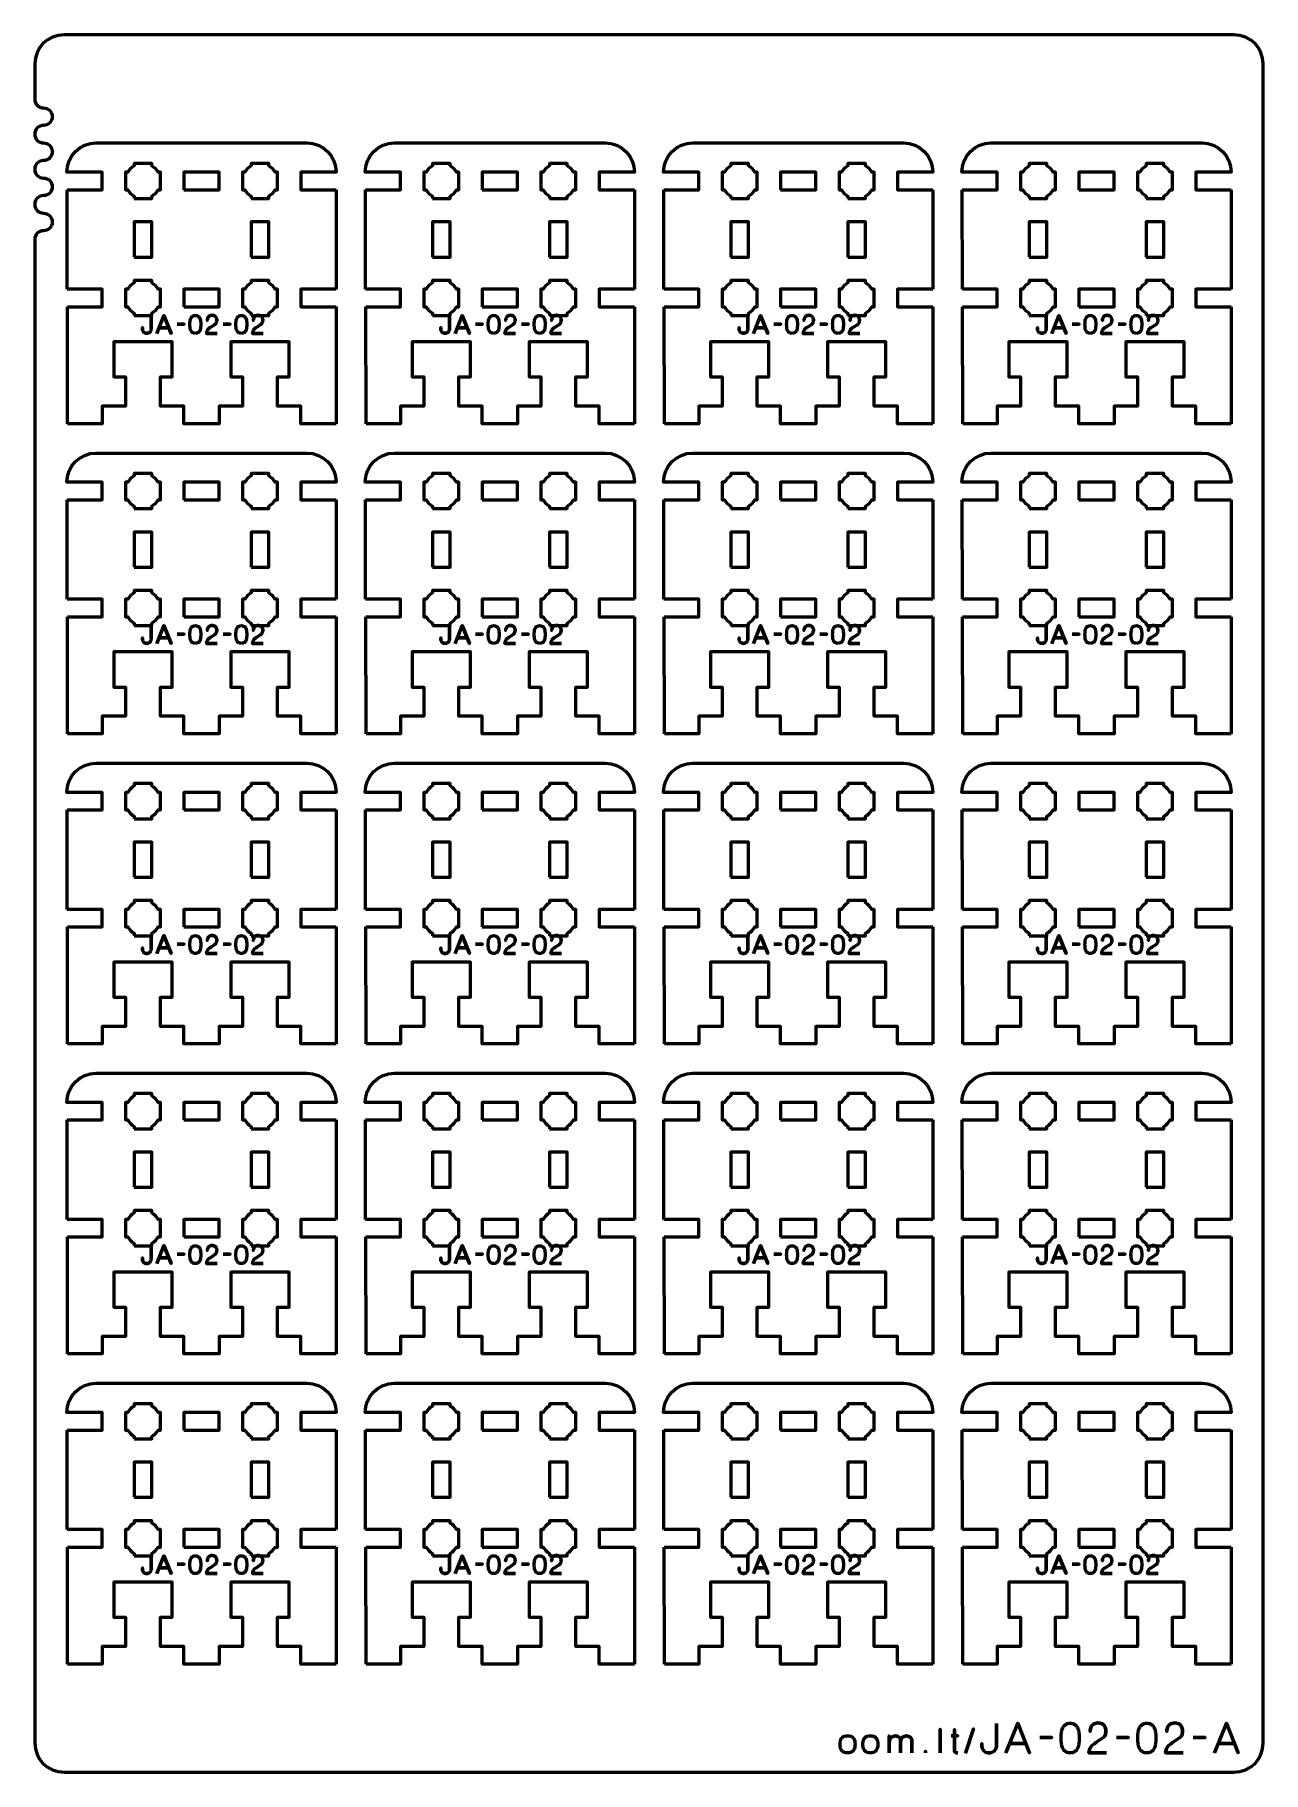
# Model space of a CAD drawing. Header units: centimetres. Extents: x -21 to 0, y -29.7 to 0.
import ezdxf

# ---------------------------------------------------------------- set-up
doc = ezdxf.new("R2010")
doc.units = ezdxf.units.CM
doc.header["$MEASUREMENT"] = 0
doc.layers.add('Layer 1', color=7, linetype='Continuous')

msp = doc.modelspace()

# ---------------------------------------------------------------- linework, layer by layer
at = {"layer": 'Layer 1', "lineweight": 53}
for points in [[(-18.45001, -2.65), (-17.85001, -2.65), (-17.85001, -2.35), (-18.45001, -2.35), (-18.45001, -2.65)], [(-13.35001, -2.65), (-12.75001, -2.65), (-12.75001, -2.35), (-13.35001, -2.35), (-13.35001, -2.65)], [(-8.25001, -2.65), (-7.65001, -2.65), (-7.65001, -2.35), (-8.25001, -2.35), (-8.25001, -2.65)], [(-3.15001, -2.65), (-2.55001, -2.65), (-2.55001, -2.35), (-3.15001, -2.35), (-3.15001, -2.65)], [(-18.45001, -4.65), (-17.85001, -4.65), (-17.85001, -4.35), (-18.45001, -4.35), (-18.45001, -4.65)], [(-13.35001, -4.65), (-12.75001, -4.65), (-12.75001, -4.35), (-13.35001, -4.35), (-13.35001, -4.65)], [(-8.25001, -4.65), (-7.65001, -4.65), (-7.65001, -4.35), (-8.25001, -4.35), (-8.25001, -4.65)], [(-3.15001, -4.65), (-2.55001, -4.65), (-2.55001, -4.35), (-3.15001, -4.35), (-3.15001, -4.65)], [(-18.45001, -7.95), (-17.85001, -7.95), (-17.85001, -7.65), (-18.45001, -7.65), (-18.45001, -7.95)], [(-13.35001, -7.95), (-12.75001, -7.95), (-12.75001, -7.65), (-13.35001, -7.65), (-13.35001, -7.95)], [(-8.25001, -7.95), (-7.65001, -7.95), (-7.65001, -7.65), (-8.25001, -7.65), (-8.25001, -7.95)], [(-3.15001, -7.95), (-2.55001, -7.95), (-2.55001, -7.65), (-3.15001, -7.65), (-3.15001, -7.95)], [(-18.45001, -9.95), (-17.85001, -9.95), (-17.85001, -9.65), (-18.45001, -9.65), (-18.45001, -9.95)], [(-13.35001, -9.95), (-12.75001, -9.95), (-12.75001, -9.65), (-13.35001, -9.65), (-13.35001, -9.95)], [(-8.25001, -9.95), (-7.65001, -9.95), (-7.65001, -9.65), (-8.25001, -9.65), (-8.25001, -9.95)], [(-3.15001, -9.95), (-2.55001, -9.95), (-2.55001, -9.65), (-3.15001, -9.65), (-3.15001, -9.95)], [(-18.45001, -13.25), (-17.85001, -13.25), (-17.85001, -12.95), (-18.45001, -12.95), (-18.45001, -13.25)], [(-13.35001, -13.25), (-12.75001, -13.25), (-12.75001, -12.95), (-13.35001, -12.95), (-13.35001, -13.25)], [(-8.25001, -13.25), (-7.65001, -13.25), (-7.65001, -12.95), (-8.25001, -12.95), (-8.25001, -13.25)], [(-3.15001, -13.25), (-2.55001, -13.25), (-2.55001, -12.95), (-3.15001, -12.95), (-3.15001, -13.25)], [(-18.45001, -15.25), (-17.85001, -15.25), (-17.85001, -14.95), (-18.45001, -14.95), (-18.45001, -15.25)], [(-13.35001, -15.25), (-12.75001, -15.25), (-12.75001, -14.95), (-13.35001, -14.95), (-13.35001, -15.25)], [(-8.25001, -15.25), (-7.65001, -15.25), (-7.65001, -14.95), (-8.25001, -14.95), (-8.25001, -15.25)], [(-3.15001, -15.25), (-2.55001, -15.25), (-2.55001, -14.95), (-3.15001, -14.95), (-3.15001, -15.25)], [(-18.45001, -18.55), (-17.85001, -18.55), (-17.85001, -18.25), (-18.45001, -18.25), (-18.45001, -18.55)], [(-13.35001, -18.55), (-12.75001, -18.55), (-12.75001, -18.25), (-13.35001, -18.25), (-13.35001, -18.55)], [(-8.25001, -18.55), (-7.65001, -18.55), (-7.65001, -18.25), (-8.25001, -18.25), (-8.25001, -18.55)], [(-3.15001, -18.55), (-2.55001, -18.55), (-2.55001, -18.25), (-3.15001, -18.25), (-3.15001, -18.55)], [(-18.45001, -20.55), (-17.85001, -20.55), (-17.85001, -20.25), (-18.45001, -20.25), (-18.45001, -20.55)], [(-13.35001, -20.55), (-12.75001, -20.55), (-12.75001, -20.25), (-13.35001, -20.25), (-13.35001, -20.55)], [(-8.25001, -20.55), (-7.65001, -20.55), (-7.65001, -20.25), (-8.25001, -20.25), (-8.25001, -20.55)], [(-3.15001, -20.55), (-2.55001, -20.55), (-2.55001, -20.25), (-3.15001, -20.25), (-3.15001, -20.55)], [(-18.45001, -23.85), (-17.85001, -23.85), (-17.85001, -23.55), (-18.45001, -23.55), (-18.45001, -23.85)], [(-13.35001, -23.85), (-12.75001, -23.85), (-12.75001, -23.55), (-13.35001, -23.55), (-13.35001, -23.85)], [(-8.25001, -23.85), (-7.65001, -23.85), (-7.65001, -23.55), (-8.25001, -23.55), (-8.25001, -23.85)], [(-3.15001, -23.85), (-2.55001, -23.85), (-2.55001, -23.55), (-3.15001, -23.55), (-3.15001, -23.85)], [(-18.45001, -25.85), (-17.85001, -25.85), (-17.85001, -25.55), (-18.45001, -25.55), (-18.45001, -25.85)], [(-13.35001, -25.85), (-12.75001, -25.85), (-12.75001, -25.55), (-13.35001, -25.55), (-13.35001, -25.85)], [(-8.25001, -25.85), (-7.65001, -25.85), (-7.65001, -25.55), (-8.25001, -25.55), (-8.25001, -25.85)], [(-3.15001, -25.85), (-2.55001, -25.85), (-2.55001, -25.55), (-3.15001, -25.55), (-3.15001, -25.85)]]:
    msp.add_lwpolyline(points, close=True, dxfattribs=at)
at = {"layer": 'Layer 1', "color": 1, "lineweight": 53}
msp.add_open_spline([(-21.00003, -29.19995), (-21.00003, -29.19995), (-21.00003, -3.49992), (-21.00003, -3.49992), (-21.00003, -3.49992), (-21.00003, -3.41709), (-20.93286, -3.34992), (-20.85003, -3.34992), (-20.85003, -3.34992), (-20.7672, -3.34992), (-20.70003, -3.28275), (-20.70003, -3.19992), (-20.70003, -3.19992), (-20.70003, -3.11709), (-20.7672, -3.04992), (-20.85003, -3.04992), (-20.85003, -3.04992), (-20.93286, -3.04992), (-21.00003, -2.98275), (-21.00003, -2.89992), (-21.00003, -2.89992), (-21.00003, -2.81709), (-20.93286, -2.74992), (-20.85003, -2.74992), (-20.85003, -2.74992), (-20.7672, -2.74992), (-20.70003, -2.68275), (-20.70003, -2.59992), (-20.70003, -2.59992), (-20.70003, -2.51709), (-20.7672, -2.44992), (-20.85003, -2.44992), (-20.85003, -2.44992), (-20.93286, -2.44992), (-21.00003, -2.38275), (-21.00003, -2.29992), (-21.00003, -2.29992), (-21.00003, -2.21709), (-20.93286, -2.14992), (-20.85003, -2.14992), (-20.85003, -2.14992), (-20.7672, -2.14992), (-20.70003, -2.08275), (-20.70003, -1.99992), (-20.70003, -1.99992), (-20.70003, -1.91709), (-20.7672, -1.84992), (-20.85003, -1.84992), (-20.85003, -1.84992), (-20.93286, -1.84992), (-21.00003, -1.78275), (-21.00003, -1.69992), (-21.00003, -1.69992), (-21.00003, -1.61709), (-20.93286, -1.54992), (-20.85003, -1.54992), (-20.85003, -1.54992), (-20.7672, -1.54992), (-20.70003, -1.48275), (-20.70003, -1.39992), (-20.70003, -1.39992), (-20.70003, -1.31709), (-20.7672, -1.24992), (-20.85003, -1.24992), (-20.85003, -1.24992), (-20.93286, -1.24992), (-21.00003, -1.18275), (-21.00003, -1.09992), (-21.00003, -1.09992), (-21.00003, -1.09992), (-21.00003, -0.49992), (-21.00003, -0.49992), (-21.00003, -0.49992), (-21.00003, -0.22295), (-20.77694, 0.00004), (-20.49994, 0.00004), (-20.49994, 0.00004), (-20.49994, 0.00004), (-0.50008, 0.00004), (-0.50008, 0.00004), (-0.50008, 0.00004), (-0.22294, 0.00004), (0.00002, -0.22295), (0.00002, -0.49992), (0.00002, -0.49992), (0.00002, -0.49992), (0.00002, -29.19995), (0.00002, -29.19995), (0.00002, -29.19995), (0.00002, -29.47695), (-0.22294, -29.70004), (-0.50008, -29.70004), (-0.50008, -29.70004), (-0.50008, -29.70004), (-20.49994, -29.70004), (-20.49994, -29.70004), (-20.49994, -29.70004), (-20.77694, -29.70004), (-21.00003, -29.47695), (-21.00003, -29.19995)], degree=3, knots=[0, 0, 0, 0, 0.04, 0.04, 0.04, 0.04, 0.08, 0.08, 0.08, 0.08, 0.12, 0.12, 0.12, 0.12, 0.16, 0.16, 0.16, 0.16, 0.2, 0.2, 0.2, 0.2, 0.24, 0.24, 0.24, 0.24, 0.28, 0.28, 0.28, 0.28, 0.32, 0.32, 0.32, 0.32, 0.36, 0.36, 0.36, 0.36, 0.4, 0.4, 0.4, 0.4, 0.44, 0.44, 0.44, 0.44, 0.48, 0.48, 0.48, 0.48, 0.52, 0.52, 0.52, 0.52, 0.56, 0.56, 0.56, 0.56, 0.6, 0.6, 0.6, 0.6, 0.64, 0.64, 0.64, 0.64, 0.68, 0.68, 0.68, 0.68, 0.72, 0.72, 0.72, 0.72, 0.76, 0.76, 0.76, 0.76, 0.8, 0.8, 0.8, 0.8, 0.84, 0.84, 0.84, 0.84, 0.88, 0.88, 0.88, 0.88, 0.92, 0.92, 0.92, 0.92, 0.96, 0.96, 0.96, 0.96, 1, 1, 1, 1], dxfattribs=at)
at = {"layer": 'Layer 1', "lineweight": 53}
for points, knots in [([(-20.44813, -2.65), (-20.44813, -2.65), (-19.85001, -2.65), (-19.85001, -2.65), (-19.85001, -2.65), (-19.85001, -2.65), (-19.85001, -2.35), (-19.85001, -2.35), (-19.85001, -2.35), (-19.85001, -2.35), (-20.45001, -2.35), (-20.45001, -2.35), (-20.45001, -2.35), (-20.45001, -2.07391), (-20.2261, -1.85), (-19.95001, -1.85), (-19.95001, -1.85), (-19.95001, -1.85), (-16.35001, -1.85), (-16.35001, -1.85), (-16.35001, -1.85), (-16.07392, -1.85), (-15.85001, -2.07391), (-15.85001, -2.35), (-15.85001, -2.35), (-15.85001, -2.35), (-16.45001, -2.35), (-16.45001, -2.35), (-16.45001, -2.35), (-16.45001, -2.35), (-16.45001, -2.65), (-16.45001, -2.65), (-16.45001, -2.65), (-16.45001, -2.65), (-15.85001, -2.65), (-15.85001, -2.65)], [0, 0, 0, 0, 0.11111111, 0.11111111, 0.11111111, 0.11111111, 0.22222222, 0.22222222, 0.22222222, 0.22222222, 0.33333333, 0.33333333, 0.33333333, 0.33333333, 0.44444444, 0.44444444, 0.44444444, 0.44444444, 0.55555556, 0.55555556, 0.55555556, 0.55555556, 0.66666667, 0.66666667, 0.66666667, 0.66666667, 0.77777778, 0.77777778, 0.77777778, 0.77777778, 0.88888889, 0.88888889, 0.88888889, 0.88888889, 1, 1, 1, 1]), ([(-15.34813, -2.65), (-15.34813, -2.65), (-14.75001, -2.65), (-14.75001, -2.65), (-14.75001, -2.65), (-14.75001, -2.65), (-14.75001, -2.35), (-14.75001, -2.35), (-14.75001, -2.35), (-14.75001, -2.35), (-15.35001, -2.35), (-15.35001, -2.35), (-15.35001, -2.35), (-15.35001, -2.07391), (-15.1261, -1.85), (-14.85001, -1.85), (-14.85001, -1.85), (-14.85001, -1.85), (-11.25001, -1.85), (-11.25001, -1.85), (-11.25001, -1.85), (-10.97392, -1.85), (-10.75001, -2.07391), (-10.75001, -2.35), (-10.75001, -2.35), (-10.75001, -2.35), (-11.35001, -2.35), (-11.35001, -2.35), (-11.35001, -2.35), (-11.35001, -2.35), (-11.35001, -2.65), (-11.35001, -2.65), (-11.35001, -2.65), (-11.35001, -2.65), (-10.75001, -2.65), (-10.75001, -2.65)], [0, 0, 0, 0, 0.11111111, 0.11111111, 0.11111111, 0.11111111, 0.22222222, 0.22222222, 0.22222222, 0.22222222, 0.33333333, 0.33333333, 0.33333333, 0.33333333, 0.44444444, 0.44444444, 0.44444444, 0.44444444, 0.55555556, 0.55555556, 0.55555556, 0.55555556, 0.66666667, 0.66666667, 0.66666667, 0.66666667, 0.77777778, 0.77777778, 0.77777778, 0.77777778, 0.88888889, 0.88888889, 0.88888889, 0.88888889, 1, 1, 1, 1]), ([(-10.24813, -2.65), (-10.24813, -2.65), (-9.65001, -2.65), (-9.65001, -2.65), (-9.65001, -2.65), (-9.65001, -2.65), (-9.65001, -2.35), (-9.65001, -2.35), (-9.65001, -2.35), (-9.65001, -2.35), (-10.25001, -2.35), (-10.25001, -2.35), (-10.25001, -2.35), (-10.25001, -2.07391), (-10.0261, -1.85), (-9.75001, -1.85), (-9.75001, -1.85), (-9.75001, -1.85), (-6.15001, -1.85), (-6.15001, -1.85), (-6.15001, -1.85), (-5.87392, -1.85), (-5.65001, -2.07391), (-5.65001, -2.35), (-5.65001, -2.35), (-5.65001, -2.35), (-6.25001, -2.35), (-6.25001, -2.35), (-6.25001, -2.35), (-6.25001, -2.35), (-6.25001, -2.65), (-6.25001, -2.65), (-6.25001, -2.65), (-6.25001, -2.65), (-5.65001, -2.65), (-5.65001, -2.65)], [0, 0, 0, 0, 0.11111111, 0.11111111, 0.11111111, 0.11111111, 0.22222222, 0.22222222, 0.22222222, 0.22222222, 0.33333333, 0.33333333, 0.33333333, 0.33333333, 0.44444444, 0.44444444, 0.44444444, 0.44444444, 0.55555556, 0.55555556, 0.55555556, 0.55555556, 0.66666667, 0.66666667, 0.66666667, 0.66666667, 0.77777778, 0.77777778, 0.77777778, 0.77777778, 0.88888889, 0.88888889, 0.88888889, 0.88888889, 1, 1, 1, 1]), ([(-5.14813, -2.65), (-5.14813, -2.65), (-4.55001, -2.65), (-4.55001, -2.65), (-4.55001, -2.65), (-4.55001, -2.65), (-4.55001, -2.35), (-4.55001, -2.35), (-4.55001, -2.35), (-4.55001, -2.35), (-5.15001, -2.35), (-5.15001, -2.35), (-5.15001, -2.35), (-5.15001, -2.07391), (-4.9261, -1.85), (-4.65001, -1.85), (-4.65001, -1.85), (-4.65001, -1.85), (-1.05001, -1.85), (-1.05001, -1.85), (-1.05001, -1.85), (-0.77392, -1.85), (-0.55001, -2.07391), (-0.55001, -2.35), (-0.55001, -2.35), (-0.55001, -2.35), (-1.15001, -2.35), (-1.15001, -2.35), (-1.15001, -2.35), (-1.15001, -2.35), (-1.15001, -2.65), (-1.15001, -2.65), (-1.15001, -2.65), (-1.15001, -2.65), (-0.55001, -2.65), (-0.55001, -2.65)], [0, 0, 0, 0, 0.11111111, 0.11111111, 0.11111111, 0.11111111, 0.22222222, 0.22222222, 0.22222222, 0.22222222, 0.33333333, 0.33333333, 0.33333333, 0.33333333, 0.44444444, 0.44444444, 0.44444444, 0.44444444, 0.55555556, 0.55555556, 0.55555556, 0.55555556, 0.66666667, 0.66666667, 0.66666667, 0.66666667, 0.77777778, 0.77777778, 0.77777778, 0.77777778, 0.88888889, 0.88888889, 0.88888889, 0.88888889, 1, 1, 1, 1]), ([(-19.30001, -2.8), (-19.30001, -2.8), (-19.30001, -2.75985), (-19.30001, -2.75985), (-19.30001, -2.75985), (-19.34554, -2.7335), (-19.3835, -2.69553), (-19.40985, -2.65), (-19.40985, -2.65), (-19.40985, -2.65), (-19.45001, -2.65), (-19.45001, -2.65), (-19.45001, -2.65), (-19.45001, -2.65), (-19.45001, -2.5), (-19.45001, -2.5), (-19.45001, -2.5), (-19.45001, -2.5), (-19.45001, -2.35), (-19.45001, -2.35), (-19.45001, -2.35), (-19.45001, -2.35), (-19.40985, -2.35), (-19.40985, -2.35), (-19.40985, -2.35), (-19.3835, -2.30447), (-19.34554, -2.2665), (-19.30001, -2.24015), (-19.30001, -2.24015), (-19.30001, -2.24015), (-19.30001, -2.2), (-19.30001, -2.2), (-19.30001, -2.2), (-19.30001, -2.2), (-19.15001, -2.2), (-19.15001, -2.2), (-19.15001, -2.2), (-19.15001, -2.2), (-19.00001, -2.2), (-19.00001, -2.2), (-19.00001, -2.2), (-19.00001, -2.2), (-19.00001, -2.24015), (-19.00001, -2.24015), (-19.00001, -2.24015), (-18.95448, -2.2665), (-18.91652, -2.30447), (-18.89017, -2.35), (-18.89017, -2.35), (-18.89017, -2.35), (-18.85001, -2.35), (-18.85001, -2.35), (-18.85001, -2.35), (-18.85001, -2.35), (-18.85001, -2.5), (-18.85001, -2.5), (-18.85001, -2.5), (-18.85001, -2.5), (-18.85001, -2.65), (-18.85001, -2.65), (-18.85001, -2.65), (-18.85001, -2.65), (-18.89017, -2.65), (-18.89017, -2.65), (-18.89017, -2.65), (-18.91652, -2.69553), (-18.95448, -2.7335), (-19.00001, -2.75985), (-19.00001, -2.75985), (-19.00001, -2.75985), (-19.00001, -2.8), (-19.00001, -2.8), (-19.00001, -2.8), (-19.00001, -2.8), (-19.15001, -2.8), (-19.15001, -2.8), (-19.15001, -2.8), (-19.15001, -2.8), (-19.30001, -2.8), (-19.30001, -2.8)], [0, 0, 0, 0, 0.05, 0.05, 0.05, 0.05, 0.1, 0.1, 0.1, 0.1, 0.15, 0.15, 0.15, 0.15, 0.2, 0.2, 0.2, 0.2, 0.25, 0.25, 0.25, 0.25, 0.3, 0.3, 0.3, 0.3, 0.35, 0.35, 0.35, 0.35, 0.4, 0.4, 0.4, 0.4, 0.45, 0.45, 0.45, 0.45, 0.5, 0.5, 0.5, 0.5, 0.55, 0.55, 0.55, 0.55, 0.6, 0.6, 0.6, 0.6, 0.65, 0.65, 0.65, 0.65, 0.7, 0.7, 0.7, 0.7, 0.75, 0.75, 0.75, 0.75, 0.8, 0.8, 0.8, 0.8, 0.85, 0.85, 0.85, 0.85, 0.9, 0.9, 0.9, 0.9, 0.95, 0.95, 0.95, 0.95, 1, 1, 1, 1]), ([(-17.30001, -2.8), (-17.30001, -2.8), (-17.30001, -2.75985), (-17.30001, -2.75985), (-17.30001, -2.75985), (-17.34554, -2.7335), (-17.3835, -2.69553), (-17.40985, -2.65), (-17.40985, -2.65), (-17.40985, -2.65), (-17.45001, -2.65), (-17.45001, -2.65), (-17.45001, -2.65), (-17.45001, -2.65), (-17.45001, -2.5), (-17.45001, -2.5), (-17.45001, -2.5), (-17.45001, -2.5), (-17.45001, -2.35), (-17.45001, -2.35), (-17.45001, -2.35), (-17.45001, -2.35), (-17.40985, -2.35), (-17.40985, -2.35), (-17.40985, -2.35), (-17.3835, -2.30447), (-17.34554, -2.2665), (-17.30001, -2.24015), (-17.30001, -2.24015), (-17.30001, -2.24015), (-17.30001, -2.2), (-17.30001, -2.2), (-17.30001, -2.2), (-17.30001, -2.2), (-17.15001, -2.2), (-17.15001, -2.2), (-17.15001, -2.2), (-17.15001, -2.2), (-17.00001, -2.2), (-17.00001, -2.2), (-17.00001, -2.2), (-17.00001, -2.2), (-17.00001, -2.24015), (-17.00001, -2.24015), (-17.00001, -2.24015), (-16.95448, -2.2665), (-16.91652, -2.30447), (-16.89017, -2.35), (-16.89017, -2.35), (-16.89017, -2.35), (-16.85001, -2.35), (-16.85001, -2.35), (-16.85001, -2.35), (-16.85001, -2.35), (-16.85001, -2.5), (-16.85001, -2.5), (-16.85001, -2.5), (-16.85001, -2.5), (-16.85001, -2.65), (-16.85001, -2.65), (-16.85001, -2.65), (-16.85001, -2.65), (-16.89017, -2.65), (-16.89017, -2.65), (-16.89017, -2.65), (-16.91652, -2.69553), (-16.95448, -2.7335), (-17.00001, -2.75985), (-17.00001, -2.75985), (-17.00001, -2.75985), (-17.00001, -2.8), (-17.00001, -2.8), (-17.00001, -2.8), (-17.00001, -2.8), (-17.15001, -2.8), (-17.15001, -2.8), (-17.15001, -2.8), (-17.15001, -2.8), (-17.30001, -2.8), (-17.30001, -2.8)], [0, 0, 0, 0, 0.05, 0.05, 0.05, 0.05, 0.1, 0.1, 0.1, 0.1, 0.15, 0.15, 0.15, 0.15, 0.2, 0.2, 0.2, 0.2, 0.25, 0.25, 0.25, 0.25, 0.3, 0.3, 0.3, 0.3, 0.35, 0.35, 0.35, 0.35, 0.4, 0.4, 0.4, 0.4, 0.45, 0.45, 0.45, 0.45, 0.5, 0.5, 0.5, 0.5, 0.55, 0.55, 0.55, 0.55, 0.6, 0.6, 0.6, 0.6, 0.65, 0.65, 0.65, 0.65, 0.7, 0.7, 0.7, 0.7, 0.75, 0.75, 0.75, 0.75, 0.8, 0.8, 0.8, 0.8, 0.85, 0.85, 0.85, 0.85, 0.9, 0.9, 0.9, 0.9, 0.95, 0.95, 0.95, 0.95, 1, 1, 1, 1]), ([(-14.20001, -2.8), (-14.20001, -2.8), (-14.20001, -2.75985), (-14.20001, -2.75985), (-14.20001, -2.75985), (-14.24554, -2.7335), (-14.2835, -2.69553), (-14.30985, -2.65), (-14.30985, -2.65), (-14.30985, -2.65), (-14.35001, -2.65), (-14.35001, -2.65), (-14.35001, -2.65), (-14.35001, -2.65), (-14.35001, -2.5), (-14.35001, -2.5), (-14.35001, -2.5), (-14.35001, -2.5), (-14.35001, -2.35), (-14.35001, -2.35), (-14.35001, -2.35), (-14.35001, -2.35), (-14.30985, -2.35), (-14.30985, -2.35), (-14.30985, -2.35), (-14.2835, -2.30447), (-14.24554, -2.2665), (-14.20001, -2.24015), (-14.20001, -2.24015), (-14.20001, -2.24015), (-14.20001, -2.2), (-14.20001, -2.2), (-14.20001, -2.2), (-14.20001, -2.2), (-14.05001, -2.2), (-14.05001, -2.2), (-14.05001, -2.2), (-14.05001, -2.2), (-13.90001, -2.2), (-13.90001, -2.2), (-13.90001, -2.2), (-13.90001, -2.2), (-13.90001, -2.24015), (-13.90001, -2.24015), (-13.90001, -2.24015), (-13.85448, -2.2665), (-13.81652, -2.30447), (-13.79017, -2.35), (-13.79017, -2.35), (-13.79017, -2.35), (-13.75001, -2.35), (-13.75001, -2.35), (-13.75001, -2.35), (-13.75001, -2.35), (-13.75001, -2.5), (-13.75001, -2.5), (-13.75001, -2.5), (-13.75001, -2.5), (-13.75001, -2.65), (-13.75001, -2.65), (-13.75001, -2.65), (-13.75001, -2.65), (-13.79017, -2.65), (-13.79017, -2.65), (-13.79017, -2.65), (-13.81652, -2.69553), (-13.85448, -2.7335), (-13.90001, -2.75985), (-13.90001, -2.75985), (-13.90001, -2.75985), (-13.90001, -2.8), (-13.90001, -2.8), (-13.90001, -2.8), (-13.90001, -2.8), (-14.05001, -2.8), (-14.05001, -2.8), (-14.05001, -2.8), (-14.05001, -2.8), (-14.20001, -2.8), (-14.20001, -2.8)], [0, 0, 0, 0, 0.05, 0.05, 0.05, 0.05, 0.1, 0.1, 0.1, 0.1, 0.15, 0.15, 0.15, 0.15, 0.2, 0.2, 0.2, 0.2, 0.25, 0.25, 0.25, 0.25, 0.3, 0.3, 0.3, 0.3, 0.35, 0.35, 0.35, 0.35, 0.4, 0.4, 0.4, 0.4, 0.45, 0.45, 0.45, 0.45, 0.5, 0.5, 0.5, 0.5, 0.55, 0.55, 0.55, 0.55, 0.6, 0.6, 0.6, 0.6, 0.65, 0.65, 0.65, 0.65, 0.7, 0.7, 0.7, 0.7, 0.75, 0.75, 0.75, 0.75, 0.8, 0.8, 0.8, 0.8, 0.85, 0.85, 0.85, 0.85, 0.9, 0.9, 0.9, 0.9, 0.95, 0.95, 0.95, 0.95, 1, 1, 1, 1]), ([(-12.20001, -2.8), (-12.20001, -2.8), (-12.20001, -2.75985), (-12.20001, -2.75985), (-12.20001, -2.75985), (-12.24554, -2.7335), (-12.2835, -2.69553), (-12.30985, -2.65), (-12.30985, -2.65), (-12.30985, -2.65), (-12.35001, -2.65), (-12.35001, -2.65), (-12.35001, -2.65), (-12.35001, -2.65), (-12.35001, -2.5), (-12.35001, -2.5), (-12.35001, -2.5), (-12.35001, -2.5), (-12.35001, -2.35), (-12.35001, -2.35), (-12.35001, -2.35), (-12.35001, -2.35), (-12.30985, -2.35), (-12.30985, -2.35), (-12.30985, -2.35), (-12.2835, -2.30447), (-12.24554, -2.2665), (-12.20001, -2.24015), (-12.20001, -2.24015), (-12.20001, -2.24015), (-12.20001, -2.2), (-12.20001, -2.2), (-12.20001, -2.2), (-12.20001, -2.2), (-12.05001, -2.2), (-12.05001, -2.2), (-12.05001, -2.2), (-12.05001, -2.2), (-11.90001, -2.2), (-11.90001, -2.2), (-11.90001, -2.2), (-11.90001, -2.2), (-11.90001, -2.24015), (-11.90001, -2.24015), (-11.90001, -2.24015), (-11.85448, -2.2665), (-11.81652, -2.30447), (-11.79017, -2.35), (-11.79017, -2.35), (-11.79017, -2.35), (-11.75001, -2.35), (-11.75001, -2.35), (-11.75001, -2.35), (-11.75001, -2.35), (-11.75001, -2.5), (-11.75001, -2.5), (-11.75001, -2.5), (-11.75001, -2.5), (-11.75001, -2.65), (-11.75001, -2.65), (-11.75001, -2.65), (-11.75001, -2.65), (-11.79017, -2.65), (-11.79017, -2.65), (-11.79017, -2.65), (-11.81652, -2.69553), (-11.85448, -2.7335), (-11.90001, -2.75985), (-11.90001, -2.75985), (-11.90001, -2.75985), (-11.90001, -2.8), (-11.90001, -2.8), (-11.90001, -2.8), (-11.90001, -2.8), (-12.05001, -2.8), (-12.05001, -2.8), (-12.05001, -2.8), (-12.05001, -2.8), (-12.20001, -2.8), (-12.20001, -2.8)], [0, 0, 0, 0, 0.05, 0.05, 0.05, 0.05, 0.1, 0.1, 0.1, 0.1, 0.15, 0.15, 0.15, 0.15, 0.2, 0.2, 0.2, 0.2, 0.25, 0.25, 0.25, 0.25, 0.3, 0.3, 0.3, 0.3, 0.35, 0.35, 0.35, 0.35, 0.4, 0.4, 0.4, 0.4, 0.45, 0.45, 0.45, 0.45, 0.5, 0.5, 0.5, 0.5, 0.55, 0.55, 0.55, 0.55, 0.6, 0.6, 0.6, 0.6, 0.65, 0.65, 0.65, 0.65, 0.7, 0.7, 0.7, 0.7, 0.75, 0.75, 0.75, 0.75, 0.8, 0.8, 0.8, 0.8, 0.85, 0.85, 0.85, 0.85, 0.9, 0.9, 0.9, 0.9, 0.95, 0.95, 0.95, 0.95, 1, 1, 1, 1]), ([(-9.10001, -2.8), (-9.10001, -2.8), (-9.10001, -2.75985), (-9.10001, -2.75985), (-9.10001, -2.75985), (-9.14554, -2.7335), (-9.1835, -2.69553), (-9.20985, -2.65), (-9.20985, -2.65), (-9.20985, -2.65), (-9.25001, -2.65), (-9.25001, -2.65), (-9.25001, -2.65), (-9.25001, -2.65), (-9.25001, -2.5), (-9.25001, -2.5), (-9.25001, -2.5), (-9.25001, -2.5), (-9.25001, -2.35), (-9.25001, -2.35), (-9.25001, -2.35), (-9.25001, -2.35), (-9.20985, -2.35), (-9.20985, -2.35), (-9.20985, -2.35), (-9.1835, -2.30447), (-9.14554, -2.2665), (-9.10001, -2.24015), (-9.10001, -2.24015), (-9.10001, -2.24015), (-9.10001, -2.2), (-9.10001, -2.2), (-9.10001, -2.2), (-9.10001, -2.2), (-8.95001, -2.2), (-8.95001, -2.2), (-8.95001, -2.2), (-8.95001, -2.2), (-8.80001, -2.2), (-8.80001, -2.2), (-8.80001, -2.2), (-8.80001, -2.2), (-8.80001, -2.24015), (-8.80001, -2.24015), (-8.80001, -2.24015), (-8.75448, -2.2665), (-8.71652, -2.30447), (-8.69017, -2.35), (-8.69017, -2.35), (-8.69017, -2.35), (-8.65001, -2.35), (-8.65001, -2.35), (-8.65001, -2.35), (-8.65001, -2.35), (-8.65001, -2.5), (-8.65001, -2.5), (-8.65001, -2.5), (-8.65001, -2.5), (-8.65001, -2.65), (-8.65001, -2.65), (-8.65001, -2.65), (-8.65001, -2.65), (-8.69017, -2.65), (-8.69017, -2.65), (-8.69017, -2.65), (-8.71652, -2.69553), (-8.75448, -2.7335), (-8.80001, -2.75985), (-8.80001, -2.75985), (-8.80001, -2.75985), (-8.80001, -2.8), (-8.80001, -2.8), (-8.80001, -2.8), (-8.80001, -2.8), (-8.95001, -2.8), (-8.95001, -2.8), (-8.95001, -2.8), (-8.95001, -2.8), (-9.10001, -2.8), (-9.10001, -2.8)], [0, 0, 0, 0, 0.05, 0.05, 0.05, 0.05, 0.1, 0.1, 0.1, 0.1, 0.15, 0.15, 0.15, 0.15, 0.2, 0.2, 0.2, 0.2, 0.25, 0.25, 0.25, 0.25, 0.3, 0.3, 0.3, 0.3, 0.35, 0.35, 0.35, 0.35, 0.4, 0.4, 0.4, 0.4, 0.45, 0.45, 0.45, 0.45, 0.5, 0.5, 0.5, 0.5, 0.55, 0.55, 0.55, 0.55, 0.6, 0.6, 0.6, 0.6, 0.65, 0.65, 0.65, 0.65, 0.7, 0.7, 0.7, 0.7, 0.75, 0.75, 0.75, 0.75, 0.8, 0.8, 0.8, 0.8, 0.85, 0.85, 0.85, 0.85, 0.9, 0.9, 0.9, 0.9, 0.95, 0.95, 0.95, 0.95, 1, 1, 1, 1]), ([(-7.10001, -2.8), (-7.10001, -2.8), (-7.10001, -2.75985), (-7.10001, -2.75985), (-7.10001, -2.75985), (-7.14554, -2.7335), (-7.1835, -2.69553), (-7.20985, -2.65), (-7.20985, -2.65), (-7.20985, -2.65), (-7.25001, -2.65), (-7.25001, -2.65), (-7.25001, -2.65), (-7.25001, -2.65), (-7.25001, -2.5), (-7.25001, -2.5), (-7.25001, -2.5), (-7.25001, -2.5), (-7.25001, -2.35), (-7.25001, -2.35), (-7.25001, -2.35), (-7.25001, -2.35), (-7.20985, -2.35), (-7.20985, -2.35), (-7.20985, -2.35), (-7.1835, -2.30447), (-7.14554, -2.2665), (-7.10001, -2.24015), (-7.10001, -2.24015), (-7.10001, -2.24015), (-7.10001, -2.2), (-7.10001, -2.2), (-7.10001, -2.2), (-7.10001, -2.2), (-6.95001, -2.2), (-6.95001, -2.2), (-6.95001, -2.2), (-6.95001, -2.2), (-6.80001, -2.2), (-6.80001, -2.2), (-6.80001, -2.2), (-6.80001, -2.2), (-6.80001, -2.24015), (-6.80001, -2.24015), (-6.80001, -2.24015), (-6.75448, -2.2665), (-6.71652, -2.30447), (-6.69017, -2.35), (-6.69017, -2.35), (-6.69017, -2.35), (-6.65001, -2.35), (-6.65001, -2.35), (-6.65001, -2.35), (-6.65001, -2.35), (-6.65001, -2.5), (-6.65001, -2.5), (-6.65001, -2.5), (-6.65001, -2.5), (-6.65001, -2.65), (-6.65001, -2.65), (-6.65001, -2.65), (-6.65001, -2.65), (-6.69017, -2.65), (-6.69017, -2.65), (-6.69017, -2.65), (-6.71652, -2.69553), (-6.75448, -2.7335), (-6.80001, -2.75985), (-6.80001, -2.75985), (-6.80001, -2.75985), (-6.80001, -2.8), (-6.80001, -2.8), (-6.80001, -2.8), (-6.80001, -2.8), (-6.95001, -2.8), (-6.95001, -2.8), (-6.95001, -2.8), (-6.95001, -2.8), (-7.10001, -2.8), (-7.10001, -2.8)], [0, 0, 0, 0, 0.05, 0.05, 0.05, 0.05, 0.1, 0.1, 0.1, 0.1, 0.15, 0.15, 0.15, 0.15, 0.2, 0.2, 0.2, 0.2, 0.25, 0.25, 0.25, 0.25, 0.3, 0.3, 0.3, 0.3, 0.35, 0.35, 0.35, 0.35, 0.4, 0.4, 0.4, 0.4, 0.45, 0.45, 0.45, 0.45, 0.5, 0.5, 0.5, 0.5, 0.55, 0.55, 0.55, 0.55, 0.6, 0.6, 0.6, 0.6, 0.65, 0.65, 0.65, 0.65, 0.7, 0.7, 0.7, 0.7, 0.75, 0.75, 0.75, 0.75, 0.8, 0.8, 0.8, 0.8, 0.85, 0.85, 0.85, 0.85, 0.9, 0.9, 0.9, 0.9, 0.95, 0.95, 0.95, 0.95, 1, 1, 1, 1]), ([(-4.00001, -2.8), (-4.00001, -2.8), (-4.00001, -2.75985), (-4.00001, -2.75985), (-4.00001, -2.75985), (-4.04554, -2.7335), (-4.0835, -2.69553), (-4.10985, -2.65), (-4.10985, -2.65), (-4.10985, -2.65), (-4.15001, -2.65), (-4.15001, -2.65), (-4.15001, -2.65), (-4.15001, -2.65), (-4.15001, -2.5), (-4.15001, -2.5), (-4.15001, -2.5), (-4.15001, -2.5), (-4.15001, -2.35), (-4.15001, -2.35), (-4.15001, -2.35), (-4.15001, -2.35), (-4.10985, -2.35), (-4.10985, -2.35), (-4.10985, -2.35), (-4.0835, -2.30447), (-4.04554, -2.2665), (-4.00001, -2.24015), (-4.00001, -2.24015), (-4.00001, -2.24015), (-4.00001, -2.2), (-4.00001, -2.2), (-4.00001, -2.2), (-4.00001, -2.2), (-3.85001, -2.2), (-3.85001, -2.2), (-3.85001, -2.2), (-3.85001, -2.2), (-3.70001, -2.2), (-3.70001, -2.2), (-3.70001, -2.2), (-3.70001, -2.2), (-3.70001, -2.24015), (-3.70001, -2.24015), (-3.70001, -2.24015), (-3.65448, -2.2665), (-3.61652, -2.30447), (-3.59017, -2.35), (-3.59017, -2.35), (-3.59017, -2.35), (-3.55001, -2.35), (-3.55001, -2.35), (-3.55001, -2.35), (-3.55001, -2.35), (-3.55001, -2.5), (-3.55001, -2.5), (-3.55001, -2.5), (-3.55001, -2.5), (-3.55001, -2.65), (-3.55001, -2.65), (-3.55001, -2.65), (-3.55001, -2.65), (-3.59017, -2.65), (-3.59017, -2.65), (-3.59017, -2.65), (-3.61652, -2.69553), (-3.65448, -2.7335), (-3.70001, -2.75985), (-3.70001, -2.75985), (-3.70001, -2.75985), (-3.70001, -2.8), (-3.70001, -2.8), (-3.70001, -2.8), (-3.70001, -2.8), (-3.85001, -2.8), (-3.85001, -2.8), (-3.85001, -2.8), (-3.85001, -2.8), (-4.00001, -2.8), (-4.00001, -2.8)], [0, 0, 0, 0, 0.05, 0.05, 0.05, 0.05, 0.1, 0.1, 0.1, 0.1, 0.15, 0.15, 0.15, 0.15, 0.2, 0.2, 0.2, 0.2, 0.25, 0.25, 0.25, 0.25, 0.3, 0.3, 0.3, 0.3, 0.35, 0.35, 0.35, 0.35, 0.4, 0.4, 0.4, 0.4, 0.45, 0.45, 0.45, 0.45, 0.5, 0.5, 0.5, 0.5, 0.55, 0.55, 0.55, 0.55, 0.6, 0.6, 0.6, 0.6, 0.65, 0.65, 0.65, 0.65, 0.7, 0.7, 0.7, 0.7, 0.75, 0.75, 0.75, 0.75, 0.8, 0.8, 0.8, 0.8, 0.85, 0.85, 0.85, 0.85, 0.9, 0.9, 0.9, 0.9, 0.95, 0.95, 0.95, 0.95, 1, 1, 1, 1]), ([(-2.00001, -2.8), (-2.00001, -2.8), (-2.00001, -2.75985), (-2.00001, -2.75985), (-2.00001, -2.75985), (-2.04554, -2.7335), (-2.0835, -2.69553), (-2.10985, -2.65), (-2.10985, -2.65), (-2.10985, -2.65), (-2.15001, -2.65), (-2.15001, -2.65), (-2.15001, -2.65), (-2.15001, -2.65), (-2.15001, -2.5), (-2.15001, -2.5), (-2.15001, -2.5), (-2.15001, -2.5), (-2.15001, -2.35), (-2.15001, -2.35), (-2.15001, -2.35), (-2.15001, -2.35), (-2.10985, -2.35), (-2.10985, -2.35), (-2.10985, -2.35), (-2.0835, -2.30447), (-2.04554, -2.2665), (-2.00001, -2.24015), (-2.00001, -2.24015), (-2.00001, -2.24015), (-2.00001, -2.2), (-2.00001, -2.2), (-2.00001, -2.2), (-2.00001, -2.2), (-1.85001, -2.2), (-1.85001, -2.2), (-1.85001, -2.2), (-1.85001, -2.2), (-1.70001, -2.2), (-1.70001, -2.2), (-1.70001, -2.2), (-1.70001, -2.2), (-1.70001, -2.24015), (-1.70001, -2.24015), (-1.70001, -2.24015), (-1.65448, -2.2665), (-1.61652, -2.30447), (-1.59017, -2.35), (-1.59017, -2.35), (-1.59017, -2.35), (-1.55001, -2.35), (-1.55001, -2.35), (-1.55001, -2.35), (-1.55001, -2.35), (-1.55001, -2.5), (-1.55001, -2.5), (-1.55001, -2.5), (-1.55001, -2.5), (-1.55001, -2.65), (-1.55001, -2.65), (-1.55001, -2.65), (-1.55001, -2.65), (-1.59017, -2.65), (-1.59017, -2.65), (-1.59017, -2.65), (-1.61652, -2.69553), (-1.65448, -2.7335), (-1.70001, -2.75985), (-1.70001, -2.75985), (-1.70001, -2.75985), (-1.70001, -2.8), (-1.70001, -2.8), (-1.70001, -2.8), (-1.70001, -2.8), (-1.85001, -2.8), (-1.85001, -2.8), (-1.85001, -2.8), (-1.85001, -2.8), (-2.00001, -2.8), (-2.00001, -2.8)], [0, 0, 0, 0, 0.05, 0.05, 0.05, 0.05, 0.1, 0.1, 0.1, 0.1, 0.15, 0.15, 0.15, 0.15, 0.2, 0.2, 0.2, 0.2, 0.25, 0.25, 0.25, 0.25, 0.3, 0.3, 0.3, 0.3, 0.35, 0.35, 0.35, 0.35, 0.4, 0.4, 0.4, 0.4, 0.45, 0.45, 0.45, 0.45, 0.5, 0.5, 0.5, 0.5, 0.55, 0.55, 0.55, 0.55, 0.6, 0.6, 0.6, 0.6, 0.65, 0.65, 0.65, 0.65, 0.7, 0.7, 0.7, 0.7, 0.75, 0.75, 0.75, 0.75, 0.8, 0.8, 0.8, 0.8, 0.85, 0.85, 0.85, 0.85, 0.9, 0.9, 0.9, 0.9, 0.95, 0.95, 0.95, 0.95, 1, 1, 1, 1]), ([(-19.30001, -3.8), (-19.30001, -3.8), (-19.30001, -3.2), (-19.30001, -3.2), (-19.30001, -3.2), (-19.30001, -3.2), (-19.00001, -3.2), (-19.00001, -3.2), (-19.00001, -3.2), (-19.00001, -3.2), (-19.00001, -3.8), (-19.00001, -3.8), (-19.00001, -3.8), (-19.00001, -3.8), (-19.30001, -3.8), (-19.30001, -3.8)], [0, 0, 0, 0, 0.25, 0.25, 0.25, 0.25, 0.5, 0.5, 0.5, 0.5, 0.75, 0.75, 0.75, 0.75, 1, 1, 1, 1]), ([(-17.30001, -3.8), (-17.30001, -3.8), (-17.30001, -3.2), (-17.30001, -3.2), (-17.30001, -3.2), (-17.30001, -3.2), (-17.00001, -3.2), (-17.00001, -3.2), (-17.00001, -3.2), (-17.00001, -3.2), (-17.00001, -3.8), (-17.00001, -3.8), (-17.00001, -3.8), (-17.00001, -3.8), (-17.30001, -3.8), (-17.30001, -3.8)], [0, 0, 0, 0, 0.25, 0.25, 0.25, 0.25, 0.5, 0.5, 0.5, 0.5, 0.75, 0.75, 0.75, 0.75, 1, 1, 1, 1]), ([(-14.20001, -3.8), (-14.20001, -3.8), (-14.20001, -3.2), (-14.20001, -3.2), (-14.20001, -3.2), (-14.20001, -3.2), (-13.90001, -3.2), (-13.90001, -3.2), (-13.90001, -3.2), (-13.90001, -3.2), (-13.90001, -3.8), (-13.90001, -3.8), (-13.90001, -3.8), (-13.90001, -3.8), (-14.20001, -3.8), (-14.20001, -3.8)], [0, 0, 0, 0, 0.25, 0.25, 0.25, 0.25, 0.5, 0.5, 0.5, 0.5, 0.75, 0.75, 0.75, 0.75, 1, 1, 1, 1]), ([(-12.20001, -3.8), (-12.20001, -3.8), (-12.20001, -3.2), (-12.20001, -3.2), (-12.20001, -3.2), (-12.20001, -3.2), (-11.90001, -3.2), (-11.90001, -3.2), (-11.90001, -3.2), (-11.90001, -3.2), (-11.90001, -3.8), (-11.90001, -3.8), (-11.90001, -3.8), (-11.90001, -3.8), (-12.20001, -3.8), (-12.20001, -3.8)], [0, 0, 0, 0, 0.25, 0.25, 0.25, 0.25, 0.5, 0.5, 0.5, 0.5, 0.75, 0.75, 0.75, 0.75, 1, 1, 1, 1]), ([(-9.10001, -3.8), (-9.10001, -3.8), (-9.10001, -3.2), (-9.10001, -3.2), (-9.10001, -3.2), (-9.10001, -3.2), (-8.80001, -3.2), (-8.80001, -3.2), (-8.80001, -3.2), (-8.80001, -3.2), (-8.80001, -3.8), (-8.80001, -3.8), (-8.80001, -3.8), (-8.80001, -3.8), (-9.10001, -3.8), (-9.10001, -3.8)], [0, 0, 0, 0, 0.25, 0.25, 0.25, 0.25, 0.5, 0.5, 0.5, 0.5, 0.75, 0.75, 0.75, 0.75, 1, 1, 1, 1]), ([(-7.10001, -3.8), (-7.10001, -3.8), (-7.10001, -3.2), (-7.10001, -3.2), (-7.10001, -3.2), (-7.10001, -3.2), (-6.80001, -3.2), (-6.80001, -3.2), (-6.80001, -3.2), (-6.80001, -3.2), (-6.80001, -3.8), (-6.80001, -3.8), (-6.80001, -3.8), (-6.80001, -3.8), (-7.10001, -3.8), (-7.10001, -3.8)], [0, 0, 0, 0, 0.25, 0.25, 0.25, 0.25, 0.5, 0.5, 0.5, 0.5, 0.75, 0.75, 0.75, 0.75, 1, 1, 1, 1]), ([(-4.00001, -3.8), (-4.00001, -3.8), (-4.00001, -3.2), (-4.00001, -3.2), (-4.00001, -3.2), (-4.00001, -3.2), (-3.70001, -3.2), (-3.70001, -3.2), (-3.70001, -3.2), (-3.70001, -3.2), (-3.70001, -3.8), (-3.70001, -3.8), (-3.70001, -3.8), (-3.70001, -3.8), (-4.00001, -3.8), (-4.00001, -3.8)], [0, 0, 0, 0, 0.25, 0.25, 0.25, 0.25, 0.5, 0.5, 0.5, 0.5, 0.75, 0.75, 0.75, 0.75, 1, 1, 1, 1]), ([(-2.00001, -3.8), (-2.00001, -3.8), (-2.00001, -3.2), (-2.00001, -3.2), (-2.00001, -3.2), (-2.00001, -3.2), (-1.70001, -3.2), (-1.70001, -3.2), (-1.70001, -3.2), (-1.70001, -3.2), (-1.70001, -3.8), (-1.70001, -3.8), (-1.70001, -3.8), (-1.70001, -3.8), (-2.00001, -3.8), (-2.00001, -3.8)], [0, 0, 0, 0, 0.25, 0.25, 0.25, 0.25, 0.5, 0.5, 0.5, 0.5, 0.75, 0.75, 0.75, 0.75, 1, 1, 1, 1]), ([(-20.44282, -4.65), (-20.44282, -4.65), (-19.85001, -4.65), (-19.85001, -4.65), (-19.85001, -4.65), (-19.85001, -4.65), (-19.85001, -4.35), (-19.85001, -4.35), (-19.85001, -4.35), (-19.85001, -4.35), (-20.44362, -4.35), (-20.44362, -4.35)], [0, 0, 0, 0, 0.33333333, 0.33333333, 0.33333333, 0.33333333, 0.66666667, 0.66666667, 0.66666667, 0.66666667, 1, 1, 1, 1]), ([(-19.30001, -4.8), (-19.30001, -4.8), (-19.30001, -4.75985), (-19.30001, -4.75985), (-19.30001, -4.75985), (-19.34554, -4.7335), (-19.3835, -4.69553), (-19.40985, -4.65), (-19.40985, -4.65), (-19.40985, -4.65), (-19.45001, -4.65), (-19.45001, -4.65), (-19.45001, -4.65), (-19.45001, -4.65), (-19.45001, -4.5), (-19.45001, -4.5), (-19.45001, -4.5), (-19.45001, -4.5), (-19.45001, -4.35), (-19.45001, -4.35), (-19.45001, -4.35), (-19.45001, -4.35), (-19.40985, -4.35), (-19.40985, -4.35), (-19.40985, -4.35), (-19.3835, -4.30447), (-19.34554, -4.2665), (-19.30001, -4.24015), (-19.30001, -4.24015), (-19.30001, -4.24015), (-19.30001, -4.2), (-19.30001, -4.2), (-19.30001, -4.2), (-19.30001, -4.2), (-19.15001, -4.2), (-19.15001, -4.2), (-19.15001, -4.2), (-19.15001, -4.2), (-19.00001, -4.2), (-19.00001, -4.2), (-19.00001, -4.2), (-19.00001, -4.2), (-19.00001, -4.24015), (-19.00001, -4.24015), (-19.00001, -4.24015), (-18.95448, -4.2665), (-18.91652, -4.30447), (-18.89017, -4.35), (-18.89017, -4.35), (-18.89017, -4.35), (-18.85001, -4.35), (-18.85001, -4.35), (-18.85001, -4.35), (-18.85001, -4.35), (-18.85001, -4.5), (-18.85001, -4.5), (-18.85001, -4.5), (-18.85001, -4.5), (-18.85001, -4.65), (-18.85001, -4.65), (-18.85001, -4.65), (-18.85001, -4.65), (-18.89017, -4.65), (-18.89017, -4.65), (-18.89017, -4.65), (-18.91652, -4.69553), (-18.95448, -4.7335), (-19.00001, -4.75985), (-19.00001, -4.75985), (-19.00001, -4.75985), (-19.00001, -4.8), (-19.00001, -4.8), (-19.00001, -4.8), (-19.00001, -4.8), (-19.15001, -4.8), (-19.15001, -4.8), (-19.15001, -4.8), (-19.15001, -4.8), (-19.30001, -4.8), (-19.30001, -4.8)], [0, 0, 0, 0, 0.05, 0.05, 0.05, 0.05, 0.1, 0.1, 0.1, 0.1, 0.15, 0.15, 0.15, 0.15, 0.2, 0.2, 0.2, 0.2, 0.25, 0.25, 0.25, 0.25, 0.3, 0.3, 0.3, 0.3, 0.35, 0.35, 0.35, 0.35, 0.4, 0.4, 0.4, 0.4, 0.45, 0.45, 0.45, 0.45, 0.5, 0.5, 0.5, 0.5, 0.55, 0.55, 0.55, 0.55, 0.6, 0.6, 0.6, 0.6, 0.65, 0.65, 0.65, 0.65, 0.7, 0.7, 0.7, 0.7, 0.75, 0.75, 0.75, 0.75, 0.8, 0.8, 0.8, 0.8, 0.85, 0.85, 0.85, 0.85, 0.9, 0.9, 0.9, 0.9, 0.95, 0.95, 0.95, 0.95, 1, 1, 1, 1]), ([(-17.30001, -4.8), (-17.30001, -4.8), (-17.30001, -4.75985), (-17.30001, -4.75985), (-17.30001, -4.75985), (-17.34554, -4.7335), (-17.3835, -4.69553), (-17.40985, -4.65), (-17.40985, -4.65), (-17.40985, -4.65), (-17.45001, -4.65), (-17.45001, -4.65), (-17.45001, -4.65), (-17.45001, -4.65), (-17.45001, -4.5), (-17.45001, -4.5), (-17.45001, -4.5), (-17.45001, -4.5), (-17.45001, -4.35), (-17.45001, -4.35), (-17.45001, -4.35), (-17.45001, -4.35), (-17.40985, -4.35), (-17.40985, -4.35), (-17.40985, -4.35), (-17.3835, -4.30447), (-17.34554, -4.2665), (-17.30001, -4.24015), (-17.30001, -4.24015), (-17.30001, -4.24015), (-17.30001, -4.2), (-17.30001, -4.2), (-17.30001, -4.2), (-17.30001, -4.2), (-17.15001, -4.2), (-17.15001, -4.2), (-17.15001, -4.2), (-17.15001, -4.2), (-17.00001, -4.2), (-17.00001, -4.2), (-17.00001, -4.2), (-17.00001, -4.2), (-17.00001, -4.24015), (-17.00001, -4.24015), (-17.00001, -4.24015), (-16.95448, -4.2665), (-16.91652, -4.30447), (-16.89017, -4.35), (-16.89017, -4.35), (-16.89017, -4.35), (-16.85001, -4.35), (-16.85001, -4.35), (-16.85001, -4.35), (-16.85001, -4.35), (-16.85001, -4.5), (-16.85001, -4.5), (-16.85001, -4.5), (-16.85001, -4.5), (-16.85001, -4.65), (-16.85001, -4.65), (-16.85001, -4.65), (-16.85001, -4.65), (-16.89017, -4.65), (-16.89017, -4.65), (-16.89017, -4.65), (-16.91652, -4.69553), (-16.95448, -4.7335), (-17.00001, -4.75985), (-17.00001, -4.75985), (-17.00001, -4.75985), (-17.00001, -4.8), (-17.00001, -4.8), (-17.00001, -4.8), (-17.00001, -4.8), (-17.15001, -4.8), (-17.15001, -4.8), (-17.15001, -4.8), (-17.15001, -4.8), (-17.30001, -4.8), (-17.30001, -4.8)], [0, 0, 0, 0, 0.05, 0.05, 0.05, 0.05, 0.1, 0.1, 0.1, 0.1, 0.15, 0.15, 0.15, 0.15, 0.2, 0.2, 0.2, 0.2, 0.25, 0.25, 0.25, 0.25, 0.3, 0.3, 0.3, 0.3, 0.35, 0.35, 0.35, 0.35, 0.4, 0.4, 0.4, 0.4, 0.45, 0.45, 0.45, 0.45, 0.5, 0.5, 0.5, 0.5, 0.55, 0.55, 0.55, 0.55, 0.6, 0.6, 0.6, 0.6, 0.65, 0.65, 0.65, 0.65, 0.7, 0.7, 0.7, 0.7, 0.75, 0.75, 0.75, 0.75, 0.8, 0.8, 0.8, 0.8, 0.85, 0.85, 0.85, 0.85, 0.9, 0.9, 0.9, 0.9, 0.95, 0.95, 0.95, 0.95, 1, 1, 1, 1]), ([(-15.85001, -4.35), (-15.85001, -4.35), (-16.45001, -4.35), (-16.45001, -4.35), (-16.45001, -4.35), (-16.45001, -4.35), (-16.45001, -4.65), (-16.45001, -4.65), (-16.45001, -4.65), (-16.45001, -4.65), (-15.85001, -4.65), (-15.85001, -4.65)], [0, 0, 0, 0, 0.33333333, 0.33333333, 0.33333333, 0.33333333, 0.66666667, 0.66666667, 0.66666667, 0.66666667, 1, 1, 1, 1]), ([(-15.34282, -4.65), (-15.34282, -4.65), (-14.75001, -4.65), (-14.75001, -4.65), (-14.75001, -4.65), (-14.75001, -4.65), (-14.75001, -4.35), (-14.75001, -4.35), (-14.75001, -4.35), (-14.75001, -4.35), (-15.34362, -4.35), (-15.34362, -4.35)], [0, 0, 0, 0, 0.33333333, 0.33333333, 0.33333333, 0.33333333, 0.66666667, 0.66666667, 0.66666667, 0.66666667, 1, 1, 1, 1]), ([(-14.20001, -4.8), (-14.20001, -4.8), (-14.20001, -4.75985), (-14.20001, -4.75985), (-14.20001, -4.75985), (-14.24554, -4.7335), (-14.2835, -4.69553), (-14.30985, -4.65), (-14.30985, -4.65), (-14.30985, -4.65), (-14.35001, -4.65), (-14.35001, -4.65), (-14.35001, -4.65), (-14.35001, -4.65), (-14.35001, -4.5), (-14.35001, -4.5), (-14.35001, -4.5), (-14.35001, -4.5), (-14.35001, -4.35), (-14.35001, -4.35), (-14.35001, -4.35), (-14.35001, -4.35), (-14.30985, -4.35), (-14.30985, -4.35), (-14.30985, -4.35), (-14.2835, -4.30447), (-14.24554, -4.2665), (-14.20001, -4.24015), (-14.20001, -4.24015), (-14.20001, -4.24015), (-14.20001, -4.2), (-14.20001, -4.2), (-14.20001, -4.2), (-14.20001, -4.2), (-14.05001, -4.2), (-14.05001, -4.2), (-14.05001, -4.2), (-14.05001, -4.2), (-13.90001, -4.2), (-13.90001, -4.2), (-13.90001, -4.2), (-13.90001, -4.2), (-13.90001, -4.24015), (-13.90001, -4.24015), (-13.90001, -4.24015), (-13.85448, -4.2665), (-13.81652, -4.30447), (-13.79017, -4.35), (-13.79017, -4.35), (-13.79017, -4.35), (-13.75001, -4.35), (-13.75001, -4.35), (-13.75001, -4.35), (-13.75001, -4.35), (-13.75001, -4.5), (-13.75001, -4.5), (-13.75001, -4.5), (-13.75001, -4.5), (-13.75001, -4.65), (-13.75001, -4.65), (-13.75001, -4.65), (-13.75001, -4.65), (-13.79017, -4.65), (-13.79017, -4.65), (-13.79017, -4.65), (-13.81652, -4.69553), (-13.85448, -4.7335), (-13.90001, -4.75985), (-13.90001, -4.75985), (-13.90001, -4.75985), (-13.90001, -4.8), (-13.90001, -4.8), (-13.90001, -4.8), (-13.90001, -4.8), (-14.05001, -4.8), (-14.05001, -4.8), (-14.05001, -4.8), (-14.05001, -4.8), (-14.20001, -4.8), (-14.20001, -4.8)], [0, 0, 0, 0, 0.05, 0.05, 0.05, 0.05, 0.1, 0.1, 0.1, 0.1, 0.15, 0.15, 0.15, 0.15, 0.2, 0.2, 0.2, 0.2, 0.25, 0.25, 0.25, 0.25, 0.3, 0.3, 0.3, 0.3, 0.35, 0.35, 0.35, 0.35, 0.4, 0.4, 0.4, 0.4, 0.45, 0.45, 0.45, 0.45, 0.5, 0.5, 0.5, 0.5, 0.55, 0.55, 0.55, 0.55, 0.6, 0.6, 0.6, 0.6, 0.65, 0.65, 0.65, 0.65, 0.7, 0.7, 0.7, 0.7, 0.75, 0.75, 0.75, 0.75, 0.8, 0.8, 0.8, 0.8, 0.85, 0.85, 0.85, 0.85, 0.9, 0.9, 0.9, 0.9, 0.95, 0.95, 0.95, 0.95, 1, 1, 1, 1]), ([(-12.20001, -4.8), (-12.20001, -4.8), (-12.20001, -4.75985), (-12.20001, -4.75985), (-12.20001, -4.75985), (-12.24554, -4.7335), (-12.2835, -4.69553), (-12.30985, -4.65), (-12.30985, -4.65), (-12.30985, -4.65), (-12.35001, -4.65), (-12.35001, -4.65), (-12.35001, -4.65), (-12.35001, -4.65), (-12.35001, -4.5), (-12.35001, -4.5), (-12.35001, -4.5), (-12.35001, -4.5), (-12.35001, -4.35), (-12.35001, -4.35), (-12.35001, -4.35), (-12.35001, -4.35), (-12.30985, -4.35), (-12.30985, -4.35), (-12.30985, -4.35), (-12.2835, -4.30447), (-12.24554, -4.2665), (-12.20001, -4.24015), (-12.20001, -4.24015), (-12.20001, -4.24015), (-12.20001, -4.2), (-12.20001, -4.2), (-12.20001, -4.2), (-12.20001, -4.2), (-12.05001, -4.2), (-12.05001, -4.2), (-12.05001, -4.2), (-12.05001, -4.2), (-11.90001, -4.2), (-11.90001, -4.2), (-11.90001, -4.2), (-11.90001, -4.2), (-11.90001, -4.24015), (-11.90001, -4.24015), (-11.90001, -4.24015), (-11.85448, -4.2665), (-11.81652, -4.30447), (-11.79017, -4.35), (-11.79017, -4.35), (-11.79017, -4.35), (-11.75001, -4.35), (-11.75001, -4.35), (-11.75001, -4.35), (-11.75001, -4.35), (-11.75001, -4.5), (-11.75001, -4.5), (-11.75001, -4.5), (-11.75001, -4.5), (-11.75001, -4.65), (-11.75001, -4.65), (-11.75001, -4.65), (-11.75001, -4.65), (-11.79017, -4.65), (-11.79017, -4.65), (-11.79017, -4.65), (-11.81652, -4.69553), (-11.85448, -4.7335), (-11.90001, -4.75985), (-11.90001, -4.75985), (-11.90001, -4.75985), (-11.90001, -4.8), (-11.90001, -4.8), (-11.90001, -4.8), (-11.90001, -4.8), (-12.05001, -4.8), (-12.05001, -4.8), (-12.05001, -4.8), (-12.05001, -4.8), (-12.20001, -4.8), (-12.20001, -4.8)], [0, 0, 0, 0, 0.05, 0.05, 0.05, 0.05, 0.1, 0.1, 0.1, 0.1, 0.15, 0.15, 0.15, 0.15, 0.2, 0.2, 0.2, 0.2, 0.25, 0.25, 0.25, 0.25, 0.3, 0.3, 0.3, 0.3, 0.35, 0.35, 0.35, 0.35, 0.4, 0.4, 0.4, 0.4, 0.45, 0.45, 0.45, 0.45, 0.5, 0.5, 0.5, 0.5, 0.55, 0.55, 0.55, 0.55, 0.6, 0.6, 0.6, 0.6, 0.65, 0.65, 0.65, 0.65, 0.7, 0.7, 0.7, 0.7, 0.75, 0.75, 0.75, 0.75, 0.8, 0.8, 0.8, 0.8, 0.85, 0.85, 0.85, 0.85, 0.9, 0.9, 0.9, 0.9, 0.95, 0.95, 0.95, 0.95, 1, 1, 1, 1]), ([(-10.75001, -4.35), (-10.75001, -4.35), (-11.35001, -4.35), (-11.35001, -4.35), (-11.35001, -4.35), (-11.35001, -4.35), (-11.35001, -4.65), (-11.35001, -4.65), (-11.35001, -4.65), (-11.35001, -4.65), (-10.75001, -4.65), (-10.75001, -4.65)], [0, 0, 0, 0, 0.33333333, 0.33333333, 0.33333333, 0.33333333, 0.66666667, 0.66666667, 0.66666667, 0.66666667, 1, 1, 1, 1]), ([(-10.24282, -4.65), (-10.24282, -4.65), (-9.65001, -4.65), (-9.65001, -4.65), (-9.65001, -4.65), (-9.65001, -4.65), (-9.65001, -4.35), (-9.65001, -4.35), (-9.65001, -4.35), (-9.65001, -4.35), (-10.24362, -4.35), (-10.24362, -4.35)], [0, 0, 0, 0, 0.33333333, 0.33333333, 0.33333333, 0.33333333, 0.66666667, 0.66666667, 0.66666667, 0.66666667, 1, 1, 1, 1]), ([(-9.10001, -4.8), (-9.10001, -4.8), (-9.10001, -4.75985), (-9.10001, -4.75985), (-9.10001, -4.75985), (-9.14554, -4.7335), (-9.1835, -4.69553), (-9.20985, -4.65), (-9.20985, -4.65), (-9.20985, -4.65), (-9.25001, -4.65), (-9.25001, -4.65), (-9.25001, -4.65), (-9.25001, -4.65), (-9.25001, -4.5), (-9.25001, -4.5), (-9.25001, -4.5), (-9.25001, -4.5), (-9.25001, -4.35), (-9.25001, -4.35), (-9.25001, -4.35), (-9.25001, -4.35), (-9.20985, -4.35), (-9.20985, -4.35), (-9.20985, -4.35), (-9.1835, -4.30447), (-9.14554, -4.2665), (-9.10001, -4.24015), (-9.10001, -4.24015), (-9.10001, -4.24015), (-9.10001, -4.2), (-9.10001, -4.2), (-9.10001, -4.2), (-9.10001, -4.2), (-8.95001, -4.2), (-8.95001, -4.2), (-8.95001, -4.2), (-8.95001, -4.2), (-8.80001, -4.2), (-8.80001, -4.2), (-8.80001, -4.2), (-8.80001, -4.2), (-8.80001, -4.24015), (-8.80001, -4.24015), (-8.80001, -4.24015), (-8.75448, -4.2665), (-8.71652, -4.30447), (-8.69017, -4.35), (-8.69017, -4.35), (-8.69017, -4.35), (-8.65001, -4.35), (-8.65001, -4.35), (-8.65001, -4.35), (-8.65001, -4.35), (-8.65001, -4.5), (-8.65001, -4.5), (-8.65001, -4.5), (-8.65001, -4.5), (-8.65001, -4.65), (-8.65001, -4.65), (-8.65001, -4.65), (-8.65001, -4.65), (-8.69017, -4.65), (-8.69017, -4.65), (-8.69017, -4.65), (-8.71652, -4.69553), (-8.75448, -4.7335), (-8.80001, -4.75985), (-8.80001, -4.75985), (-8.80001, -4.75985), (-8.80001, -4.8), (-8.80001, -4.8), (-8.80001, -4.8), (-8.80001, -4.8), (-8.95001, -4.8), (-8.95001, -4.8), (-8.95001, -4.8), (-8.95001, -4.8), (-9.10001, -4.8), (-9.10001, -4.8)], [0, 0, 0, 0, 0.05, 0.05, 0.05, 0.05, 0.1, 0.1, 0.1, 0.1, 0.15, 0.15, 0.15, 0.15, 0.2, 0.2, 0.2, 0.2, 0.25, 0.25, 0.25, 0.25, 0.3, 0.3, 0.3, 0.3, 0.35, 0.35, 0.35, 0.35, 0.4, 0.4, 0.4, 0.4, 0.45, 0.45, 0.45, 0.45, 0.5, 0.5, 0.5, 0.5, 0.55, 0.55, 0.55, 0.55, 0.6, 0.6, 0.6, 0.6, 0.65, 0.65, 0.65, 0.65, 0.7, 0.7, 0.7, 0.7, 0.75, 0.75, 0.75, 0.75, 0.8, 0.8, 0.8, 0.8, 0.85, 0.85, 0.85, 0.85, 0.9, 0.9, 0.9, 0.9, 0.95, 0.95, 0.95, 0.95, 1, 1, 1, 1]), ([(-7.10001, -4.8), (-7.10001, -4.8), (-7.10001, -4.75985), (-7.10001, -4.75985), (-7.10001, -4.75985), (-7.14554, -4.7335), (-7.1835, -4.69553), (-7.20985, -4.65), (-7.20985, -4.65), (-7.20985, -4.65), (-7.25001, -4.65), (-7.25001, -4.65), (-7.25001, -4.65), (-7.25001, -4.65), (-7.25001, -4.5), (-7.25001, -4.5), (-7.25001, -4.5), (-7.25001, -4.5), (-7.25001, -4.35), (-7.25001, -4.35), (-7.25001, -4.35), (-7.25001, -4.35), (-7.20985, -4.35), (-7.20985, -4.35), (-7.20985, -4.35), (-7.1835, -4.30447), (-7.14554, -4.2665), (-7.10001, -4.24015), (-7.10001, -4.24015), (-7.10001, -4.24015), (-7.10001, -4.2), (-7.10001, -4.2), (-7.10001, -4.2), (-7.10001, -4.2), (-6.95001, -4.2), (-6.95001, -4.2), (-6.95001, -4.2), (-6.95001, -4.2), (-6.80001, -4.2), (-6.80001, -4.2), (-6.80001, -4.2), (-6.80001, -4.2), (-6.80001, -4.24015), (-6.80001, -4.24015), (-6.80001, -4.24015), (-6.75448, -4.2665), (-6.71652, -4.30447), (-6.69017, -4.35), (-6.69017, -4.35), (-6.69017, -4.35), (-6.65001, -4.35), (-6.65001, -4.35), (-6.65001, -4.35), (-6.65001, -4.35), (-6.65001, -4.5), (-6.65001, -4.5), (-6.65001, -4.5), (-6.65001, -4.5), (-6.65001, -4.65), (-6.65001, -4.65), (-6.65001, -4.65), (-6.65001, -4.65), (-6.69017, -4.65), (-6.69017, -4.65), (-6.69017, -4.65), (-6.71652, -4.69553), (-6.75448, -4.7335), (-6.80001, -4.75985), (-6.80001, -4.75985), (-6.80001, -4.75985), (-6.80001, -4.8), (-6.80001, -4.8), (-6.80001, -4.8), (-6.80001, -4.8), (-6.95001, -4.8), (-6.95001, -4.8), (-6.95001, -4.8), (-6.95001, -4.8), (-7.10001, -4.8), (-7.10001, -4.8)], [0, 0, 0, 0, 0.05, 0.05, 0.05, 0.05, 0.1, 0.1, 0.1, 0.1, 0.15, 0.15, 0.15, 0.15, 0.2, 0.2, 0.2, 0.2, 0.25, 0.25, 0.25, 0.25, 0.3, 0.3, 0.3, 0.3, 0.35, 0.35, 0.35, 0.35, 0.4, 0.4, 0.4, 0.4, 0.45, 0.45, 0.45, 0.45, 0.5, 0.5, 0.5, 0.5, 0.55, 0.55, 0.55, 0.55, 0.6, 0.6, 0.6, 0.6, 0.65, 0.65, 0.65, 0.65, 0.7, 0.7, 0.7, 0.7, 0.75, 0.75, 0.75, 0.75, 0.8, 0.8, 0.8, 0.8, 0.85, 0.85, 0.85, 0.85, 0.9, 0.9, 0.9, 0.9, 0.95, 0.95, 0.95, 0.95, 1, 1, 1, 1]), ([(-5.65001, -4.35), (-5.65001, -4.35), (-6.25001, -4.35), (-6.25001, -4.35), (-6.25001, -4.35), (-6.25001, -4.35), (-6.25001, -4.65), (-6.25001, -4.65), (-6.25001, -4.65), (-6.25001, -4.65), (-5.65001, -4.65), (-5.65001, -4.65)], [0, 0, 0, 0, 0.33333333, 0.33333333, 0.33333333, 0.33333333, 0.66666667, 0.66666667, 0.66666667, 0.66666667, 1, 1, 1, 1]), ([(-5.14282, -4.65), (-5.14282, -4.65), (-4.55001, -4.65), (-4.55001, -4.65), (-4.55001, -4.65), (-4.55001, -4.65), (-4.55001, -4.35), (-4.55001, -4.35), (-4.55001, -4.35), (-4.55001, -4.35), (-5.14362, -4.35), (-5.14362, -4.35)], [0, 0, 0, 0, 0.33333333, 0.33333333, 0.33333333, 0.33333333, 0.66666667, 0.66666667, 0.66666667, 0.66666667, 1, 1, 1, 1]), ([(-4.00001, -4.8), (-4.00001, -4.8), (-4.00001, -4.75985), (-4.00001, -4.75985), (-4.00001, -4.75985), (-4.04554, -4.7335), (-4.0835, -4.69553), (-4.10985, -4.65), (-4.10985, -4.65), (-4.10985, -4.65), (-4.15001, -4.65), (-4.15001, -4.65), (-4.15001, -4.65), (-4.15001, -4.65), (-4.15001, -4.5), (-4.15001, -4.5), (-4.15001, -4.5), (-4.15001, -4.5), (-4.15001, -4.35), (-4.15001, -4.35), (-4.15001, -4.35), (-4.15001, -4.35), (-4.10985, -4.35), (-4.10985, -4.35), (-4.10985, -4.35), (-4.0835, -4.30447), (-4.04554, -4.2665), (-4.00001, -4.24015), (-4.00001, -4.24015), (-4.00001, -4.24015), (-4.00001, -4.2), (-4.00001, -4.2), (-4.00001, -4.2), (-4.00001, -4.2), (-3.85001, -4.2), (-3.85001, -4.2), (-3.85001, -4.2), (-3.85001, -4.2), (-3.70001, -4.2), (-3.70001, -4.2), (-3.70001, -4.2), (-3.70001, -4.2), (-3.70001, -4.24015), (-3.70001, -4.24015), (-3.70001, -4.24015), (-3.65448, -4.2665), (-3.61652, -4.30447), (-3.59017, -4.35), (-3.59017, -4.35), (-3.59017, -4.35), (-3.55001, -4.35), (-3.55001, -4.35), (-3.55001, -4.35), (-3.55001, -4.35), (-3.55001, -4.5), (-3.55001, -4.5), (-3.55001, -4.5), (-3.55001, -4.5), (-3.55001, -4.65), (-3.55001, -4.65), (-3.55001, -4.65), (-3.55001, -4.65), (-3.59017, -4.65), (-3.59017, -4.65), (-3.59017, -4.65), (-3.61652, -4.69553), (-3.65448, -4.7335), (-3.70001, -4.75985), (-3.70001, -4.75985), (-3.70001, -4.75985), (-3.70001, -4.8), (-3.70001, -4.8), (-3.70001, -4.8), (-3.70001, -4.8), (-3.85001, -4.8), (-3.85001, -4.8), (-3.85001, -4.8), (-3.85001, -4.8), (-4.00001, -4.8), (-4.00001, -4.8)], [0, 0, 0, 0, 0.05, 0.05, 0.05, 0.05, 0.1, 0.1, 0.1, 0.1, 0.15, 0.15, 0.15, 0.15, 0.2, 0.2, 0.2, 0.2, 0.25, 0.25, 0.25, 0.25, 0.3, 0.3, 0.3, 0.3, 0.35, 0.35, 0.35, 0.35, 0.4, 0.4, 0.4, 0.4, 0.45, 0.45, 0.45, 0.45, 0.5, 0.5, 0.5, 0.5, 0.55, 0.55, 0.55, 0.55, 0.6, 0.6, 0.6, 0.6, 0.65, 0.65, 0.65, 0.65, 0.7, 0.7, 0.7, 0.7, 0.75, 0.75, 0.75, 0.75, 0.8, 0.8, 0.8, 0.8, 0.85, 0.85, 0.85, 0.85, 0.9, 0.9, 0.9, 0.9, 0.95, 0.95, 0.95, 0.95, 1, 1, 1, 1]), ([(-2.00001, -4.8), (-2.00001, -4.8), (-2.00001, -4.75985), (-2.00001, -4.75985), (-2.00001, -4.75985), (-2.04554, -4.7335), (-2.0835, -4.69553), (-2.10985, -4.65), (-2.10985, -4.65), (-2.10985, -4.65), (-2.15001, -4.65), (-2.15001, -4.65), (-2.15001, -4.65), (-2.15001, -4.65), (-2.15001, -4.5), (-2.15001, -4.5), (-2.15001, -4.5), (-2.15001, -4.5), (-2.15001, -4.35), (-2.15001, -4.35), (-2.15001, -4.35), (-2.15001, -4.35), (-2.10985, -4.35), (-2.10985, -4.35), (-2.10985, -4.35), (-2.0835, -4.30447), (-2.04554, -4.2665), (-2.00001, -4.24015), (-2.00001, -4.24015), (-2.00001, -4.24015), (-2.00001, -4.2), (-2.00001, -4.2), (-2.00001, -4.2), (-2.00001, -4.2), (-1.85001, -4.2), (-1.85001, -4.2), (-1.85001, -4.2), (-1.85001, -4.2), (-1.70001, -4.2), (-1.70001, -4.2), (-1.70001, -4.2), (-1.70001, -4.2), (-1.70001, -4.24015), (-1.70001, -4.24015), (-1.70001, -4.24015), (-1.65448, -4.2665), (-1.61652, -4.30447), (-1.59017, -4.35), (-1.59017, -4.35), (-1.59017, -4.35), (-1.55001, -4.35), (-1.55001, -4.35), (-1.55001, -4.35), (-1.55001, -4.35), (-1.55001, -4.5), (-1.55001, -4.5), (-1.55001, -4.5), (-1.55001, -4.5), (-1.55001, -4.65), (-1.55001, -4.65), (-1.55001, -4.65), (-1.55001, -4.65), (-1.59017, -4.65), (-1.59017, -4.65), (-1.59017, -4.65), (-1.61652, -4.69553), (-1.65448, -4.7335), (-1.70001, -4.75985), (-1.70001, -4.75985), (-1.70001, -4.75985), (-1.70001, -4.8), (-1.70001, -4.8), (-1.70001, -4.8), (-1.70001, -4.8), (-1.85001, -4.8), (-1.85001, -4.8), (-1.85001, -4.8), (-1.85001, -4.8), (-2.00001, -4.8), (-2.00001, -4.8)], [0, 0, 0, 0, 0.05, 0.05, 0.05, 0.05, 0.1, 0.1, 0.1, 0.1, 0.15, 0.15, 0.15, 0.15, 0.2, 0.2, 0.2, 0.2, 0.25, 0.25, 0.25, 0.25, 0.3, 0.3, 0.3, 0.3, 0.35, 0.35, 0.35, 0.35, 0.4, 0.4, 0.4, 0.4, 0.45, 0.45, 0.45, 0.45, 0.5, 0.5, 0.5, 0.5, 0.55, 0.55, 0.55, 0.55, 0.6, 0.6, 0.6, 0.6, 0.65, 0.65, 0.65, 0.65, 0.7, 0.7, 0.7, 0.7, 0.75, 0.75, 0.75, 0.75, 0.8, 0.8, 0.8, 0.8, 0.85, 0.85, 0.85, 0.85, 0.9, 0.9, 0.9, 0.9, 0.95, 0.95, 0.95, 0.95, 1, 1, 1, 1]), ([(-0.55001, -4.35), (-0.55001, -4.35), (-1.15001, -4.35), (-1.15001, -4.35), (-1.15001, -4.35), (-1.15001, -4.35), (-1.15001, -4.65), (-1.15001, -4.65), (-1.15001, -4.65), (-1.15001, -4.65), (-0.55001, -4.65), (-0.55001, -4.65)], [0, 0, 0, 0, 0.33333333, 0.33333333, 0.33333333, 0.33333333, 0.66666667, 0.66666667, 0.66666667, 0.66666667, 1, 1, 1, 1]), ([(-15.85001, -6.65), (-15.85001, -6.65), (-16.45001, -6.65), (-16.45001, -6.65), (-16.45001, -6.65), (-16.45001, -6.65), (-16.45001, -6.35), (-16.45001, -6.35), (-16.45001, -6.35), (-16.45001, -6.35), (-16.85001, -6.35001), (-16.85001, -6.35001), (-16.85001, -6.35001), (-16.85001, -6.35001), (-16.85001, -5.85), (-16.85001, -5.85), (-16.85001, -5.85), (-16.85001, -5.85), (-16.65001, -5.84999), (-16.65001, -5.84999), (-16.65001, -5.84999), (-16.65001, -5.84999), (-16.65001, -5.25), (-16.65001, -5.25), (-16.65001, -5.25), (-17.03334, -5.25), (-17.26668, -5.25), (-17.65001, -5.25), (-17.65001, -5.25), (-17.65001, -5.25), (-17.65001, -5.84999), (-17.65001, -5.84999), (-17.65001, -5.84999), (-17.65001, -5.84999), (-17.45001, -5.85), (-17.45001, -5.85), (-17.45001, -5.85), (-17.45001, -5.85), (-17.45001, -6.35), (-17.45001, -6.35), (-17.45001, -6.35), (-17.45001, -6.35), (-17.85001, -6.35), (-17.85001, -6.35), (-17.85001, -6.35), (-17.85001, -6.35), (-17.85001, -6.65), (-17.85001, -6.65), (-17.85001, -6.65), (-17.85001, -6.65), (-18.45001, -6.65), (-18.45001, -6.65), (-18.45001, -6.65), (-18.45001, -6.65), (-18.45001, -6.35), (-18.45001, -6.35), (-18.45001, -6.35), (-18.45001, -6.35), (-18.85001, -6.35001), (-18.85001, -6.35001), (-18.85001, -6.35001), (-18.85001, -6.35001), (-18.85001, -5.85), (-18.85001, -5.85), (-18.85001, -5.85), (-18.85001, -5.85), (-18.65001, -5.84999), (-18.65001, -5.84999), (-18.65001, -5.84999), (-18.65001, -5.84999), (-18.65001, -5.25), (-18.65001, -5.25), (-18.65001, -5.25), (-19.03334, -5.25), (-19.26668, -5.25), (-19.65001, -5.25), (-19.65001, -5.25), (-19.65001, -5.25), (-19.65001, -5.84999), (-19.65001, -5.84999), (-19.65001, -5.84999), (-19.65001, -5.84999), (-19.45001, -5.85), (-19.45001, -5.85), (-19.45001, -5.85), (-19.45001, -5.85), (-19.45001, -6.35), (-19.45001, -6.35), (-19.45001, -6.35), (-19.45001, -6.35), (-19.85001, -6.35), (-19.85001, -6.35), (-19.85001, -6.35), (-19.85001, -6.35), (-19.85001, -6.65), (-19.85001, -6.65), (-19.85001, -6.65), (-19.85001, -6.65), (-20.43751, -6.65), (-20.43751, -6.65)], [0, 0, 0, 0, 0.04, 0.04, 0.04, 0.04, 0.08, 0.08, 0.08, 0.08, 0.12, 0.12, 0.12, 0.12, 0.16, 0.16, 0.16, 0.16, 0.2, 0.2, 0.2, 0.2, 0.24, 0.24, 0.24, 0.24, 0.28, 0.28, 0.28, 0.28, 0.32, 0.32, 0.32, 0.32, 0.36, 0.36, 0.36, 0.36, 0.4, 0.4, 0.4, 0.4, 0.44, 0.44, 0.44, 0.44, 0.48, 0.48, 0.48, 0.48, 0.52, 0.52, 0.52, 0.52, 0.56, 0.56, 0.56, 0.56, 0.6, 0.6, 0.6, 0.6, 0.64, 0.64, 0.64, 0.64, 0.68, 0.68, 0.68, 0.68, 0.72, 0.72, 0.72, 0.72, 0.76, 0.76, 0.76, 0.76, 0.8, 0.8, 0.8, 0.8, 0.84, 0.84, 0.84, 0.84, 0.88, 0.88, 0.88, 0.88, 0.92, 0.92, 0.92, 0.92, 0.96, 0.96, 0.96, 0.96, 1, 1, 1, 1]), ([(-10.75001, -6.65), (-10.75001, -6.65), (-11.35001, -6.65), (-11.35001, -6.65), (-11.35001, -6.65), (-11.35001, -6.65), (-11.35001, -6.35), (-11.35001, -6.35), (-11.35001, -6.35), (-11.35001, -6.35), (-11.75001, -6.35001), (-11.75001, -6.35001), (-11.75001, -6.35001), (-11.75001, -6.35001), (-11.75001, -5.85), (-11.75001, -5.85), (-11.75001, -5.85), (-11.75001, -5.85), (-11.55001, -5.84999), (-11.55001, -5.84999), (-11.55001, -5.84999), (-11.55001, -5.84999), (-11.55001, -5.25), (-11.55001, -5.25), (-11.55001, -5.25), (-11.93334, -5.25), (-12.16668, -5.25), (-12.55001, -5.25), (-12.55001, -5.25), (-12.55001, -5.25), (-12.55001, -5.84999), (-12.55001, -5.84999), (-12.55001, -5.84999), (-12.55001, -5.84999), (-12.35001, -5.85), (-12.35001, -5.85), (-12.35001, -5.85), (-12.35001, -5.85), (-12.35001, -6.35), (-12.35001, -6.35), (-12.35001, -6.35), (-12.35001, -6.35), (-12.75001, -6.35), (-12.75001, -6.35), (-12.75001, -6.35), (-12.75001, -6.35), (-12.75001, -6.65), (-12.75001, -6.65), (-12.75001, -6.65), (-12.75001, -6.65), (-13.35001, -6.65), (-13.35001, -6.65), (-13.35001, -6.65), (-13.35001, -6.65), (-13.35001, -6.35), (-13.35001, -6.35), (-13.35001, -6.35), (-13.35001, -6.35), (-13.75001, -6.35001), (-13.75001, -6.35001), (-13.75001, -6.35001), (-13.75001, -6.35001), (-13.75001, -5.85), (-13.75001, -5.85), (-13.75001, -5.85), (-13.75001, -5.85), (-13.55001, -5.84999), (-13.55001, -5.84999), (-13.55001, -5.84999), (-13.55001, -5.84999), (-13.55001, -5.25), (-13.55001, -5.25), (-13.55001, -5.25), (-13.93334, -5.25), (-14.16668, -5.25), (-14.55001, -5.25), (-14.55001, -5.25), (-14.55001, -5.25), (-14.55001, -5.84999), (-14.55001, -5.84999), (-14.55001, -5.84999), (-14.55001, -5.84999), (-14.35001, -5.85), (-14.35001, -5.85), (-14.35001, -5.85), (-14.35001, -5.85), (-14.35001, -6.35), (-14.35001, -6.35), (-14.35001, -6.35), (-14.35001, -6.35), (-14.75001, -6.35), (-14.75001, -6.35), (-14.75001, -6.35), (-14.75001, -6.35), (-14.75001, -6.65), (-14.75001, -6.65), (-14.75001, -6.65), (-14.75001, -6.65), (-15.33751, -6.65), (-15.33751, -6.65)], [0, 0, 0, 0, 0.04, 0.04, 0.04, 0.04, 0.08, 0.08, 0.08, 0.08, 0.12, 0.12, 0.12, 0.12, 0.16, 0.16, 0.16, 0.16, 0.2, 0.2, 0.2, 0.2, 0.24, 0.24, 0.24, 0.24, 0.28, 0.28, 0.28, 0.28, 0.32, 0.32, 0.32, 0.32, 0.36, 0.36, 0.36, 0.36, 0.4, 0.4, 0.4, 0.4, 0.44, 0.44, 0.44, 0.44, 0.48, 0.48, 0.48, 0.48, 0.52, 0.52, 0.52, 0.52, 0.56, 0.56, 0.56, 0.56, 0.6, 0.6, 0.6, 0.6, 0.64, 0.64, 0.64, 0.64, 0.68, 0.68, 0.68, 0.68, 0.72, 0.72, 0.72, 0.72, 0.76, 0.76, 0.76, 0.76, 0.8, 0.8, 0.8, 0.8, 0.84, 0.84, 0.84, 0.84, 0.88, 0.88, 0.88, 0.88, 0.92, 0.92, 0.92, 0.92, 0.96, 0.96, 0.96, 0.96, 1, 1, 1, 1]), ([(-5.65001, -6.65), (-5.65001, -6.65), (-6.25001, -6.65), (-6.25001, -6.65), (-6.25001, -6.65), (-6.25001, -6.65), (-6.25001, -6.35), (-6.25001, -6.35), (-6.25001, -6.35), (-6.25001, -6.35), (-6.65001, -6.35001), (-6.65001, -6.35001), (-6.65001, -6.35001), (-6.65001, -6.35001), (-6.65001, -5.85), (-6.65001, -5.85), (-6.65001, -5.85), (-6.65001, -5.85), (-6.45001, -5.84999), (-6.45001, -5.84999), (-6.45001, -5.84999), (-6.45001, -5.84999), (-6.45001, -5.25), (-6.45001, -5.25), (-6.45001, -5.25), (-6.83334, -5.25), (-7.06668, -5.25), (-7.45001, -5.25), (-7.45001, -5.25), (-7.45001, -5.25), (-7.45001, -5.84999), (-7.45001, -5.84999), (-7.45001, -5.84999), (-7.45001, -5.84999), (-7.25001, -5.85), (-7.25001, -5.85), (-7.25001, -5.85), (-7.25001, -5.85), (-7.25001, -6.35), (-7.25001, -6.35), (-7.25001, -6.35), (-7.25001, -6.35), (-7.65001, -6.35), (-7.65001, -6.35), (-7.65001, -6.35), (-7.65001, -6.35), (-7.65001, -6.65), (-7.65001, -6.65), (-7.65001, -6.65), (-7.65001, -6.65), (-8.25001, -6.65), (-8.25001, -6.65), (-8.25001, -6.65), (-8.25001, -6.65), (-8.25001, -6.35), (-8.25001, -6.35), (-8.25001, -6.35), (-8.25001, -6.35), (-8.65001, -6.35001), (-8.65001, -6.35001), (-8.65001, -6.35001), (-8.65001, -6.35001), (-8.65001, -5.85), (-8.65001, -5.85), (-8.65001, -5.85), (-8.65001, -5.85), (-8.45001, -5.84999), (-8.45001, -5.84999), (-8.45001, -5.84999), (-8.45001, -5.84999), (-8.45001, -5.25), (-8.45001, -5.25), (-8.45001, -5.25), (-8.83334, -5.25), (-9.06668, -5.25), (-9.45001, -5.25), (-9.45001, -5.25), (-9.45001, -5.25), (-9.45001, -5.84999), (-9.45001, -5.84999), (-9.45001, -5.84999), (-9.45001, -5.84999), (-9.25001, -5.85), (-9.25001, -5.85), (-9.25001, -5.85), (-9.25001, -5.85), (-9.25001, -6.35), (-9.25001, -6.35), (-9.25001, -6.35), (-9.25001, -6.35), (-9.65001, -6.35), (-9.65001, -6.35), (-9.65001, -6.35), (-9.65001, -6.35), (-9.65001, -6.65), (-9.65001, -6.65), (-9.65001, -6.65), (-9.65001, -6.65), (-10.23751, -6.65), (-10.23751, -6.65)], [0, 0, 0, 0, 0.04, 0.04, 0.04, 0.04, 0.08, 0.08, 0.08, 0.08, 0.12, 0.12, 0.12, 0.12, 0.16, 0.16, 0.16, 0.16, 0.2, 0.2, 0.2, 0.2, 0.24, 0.24, 0.24, 0.24, 0.28, 0.28, 0.28, 0.28, 0.32, 0.32, 0.32, 0.32, 0.36, 0.36, 0.36, 0.36, 0.4, 0.4, 0.4, 0.4, 0.44, 0.44, 0.44, 0.44, 0.48, 0.48, 0.48, 0.48, 0.52, 0.52, 0.52, 0.52, 0.56, 0.56, 0.56, 0.56, 0.6, 0.6, 0.6, 0.6, 0.64, 0.64, 0.64, 0.64, 0.68, 0.68, 0.68, 0.68, 0.72, 0.72, 0.72, 0.72, 0.76, 0.76, 0.76, 0.76, 0.8, 0.8, 0.8, 0.8, 0.84, 0.84, 0.84, 0.84, 0.88, 0.88, 0.88, 0.88, 0.92, 0.92, 0.92, 0.92, 0.96, 0.96, 0.96, 0.96, 1, 1, 1, 1]), ([(-0.55001, -6.65), (-0.55001, -6.65), (-1.15001, -6.65), (-1.15001, -6.65), (-1.15001, -6.65), (-1.15001, -6.65), (-1.15001, -6.35), (-1.15001, -6.35), (-1.15001, -6.35), (-1.15001, -6.35), (-1.55001, -6.35001), (-1.55001, -6.35001), (-1.55001, -6.35001), (-1.55001, -6.35001), (-1.55001, -5.85), (-1.55001, -5.85), (-1.55001, -5.85), (-1.55001, -5.85), (-1.35001, -5.84999), (-1.35001, -5.84999), (-1.35001, -5.84999), (-1.35001, -5.84999), (-1.35001, -5.25), (-1.35001, -5.25), (-1.35001, -5.25), (-1.73334, -5.25), (-1.96668, -5.25), (-2.35001, -5.25), (-2.35001, -5.25), (-2.35001, -5.25), (-2.35001, -5.84999), (-2.35001, -5.84999), (-2.35001, -5.84999), (-2.35001, -5.84999), (-2.15001, -5.85), (-2.15001, -5.85), (-2.15001, -5.85), (-2.15001, -5.85), (-2.15001, -6.35), (-2.15001, -6.35), (-2.15001, -6.35), (-2.15001, -6.35), (-2.55001, -6.35), (-2.55001, -6.35), (-2.55001, -6.35), (-2.55001, -6.35), (-2.55001, -6.65), (-2.55001, -6.65), (-2.55001, -6.65), (-2.55001, -6.65), (-3.15001, -6.65), (-3.15001, -6.65), (-3.15001, -6.65), (-3.15001, -6.65), (-3.15001, -6.35), (-3.15001, -6.35), (-3.15001, -6.35), (-3.15001, -6.35), (-3.55001, -6.35001), (-3.55001, -6.35001), (-3.55001, -6.35001), (-3.55001, -6.35001), (-3.55001, -5.85), (-3.55001, -5.85), (-3.55001, -5.85), (-3.55001, -5.85), (-3.35001, -5.84999), (-3.35001, -5.84999), (-3.35001, -5.84999), (-3.35001, -5.84999), (-3.35001, -5.25), (-3.35001, -5.25), (-3.35001, -5.25), (-3.73334, -5.25), (-3.96668, -5.25), (-4.35001, -5.25), (-4.35001, -5.25), (-4.35001, -5.25), (-4.35001, -5.84999), (-4.35001, -5.84999), (-4.35001, -5.84999), (-4.35001, -5.84999), (-4.15001, -5.85), (-4.15001, -5.85), (-4.15001, -5.85), (-4.15001, -5.85), (-4.15001, -6.35), (-4.15001, -6.35), (-4.15001, -6.35), (-4.15001, -6.35), (-4.55001, -6.35), (-4.55001, -6.35), (-4.55001, -6.35), (-4.55001, -6.35), (-4.55001, -6.65), (-4.55001, -6.65), (-4.55001, -6.65), (-4.55001, -6.65), (-5.13751, -6.65), (-5.13751, -6.65)], [0, 0, 0, 0, 0.04, 0.04, 0.04, 0.04, 0.08, 0.08, 0.08, 0.08, 0.12, 0.12, 0.12, 0.12, 0.16, 0.16, 0.16, 0.16, 0.2, 0.2, 0.2, 0.2, 0.24, 0.24, 0.24, 0.24, 0.28, 0.28, 0.28, 0.28, 0.32, 0.32, 0.32, 0.32, 0.36, 0.36, 0.36, 0.36, 0.4, 0.4, 0.4, 0.4, 0.44, 0.44, 0.44, 0.44, 0.48, 0.48, 0.48, 0.48, 0.52, 0.52, 0.52, 0.52, 0.56, 0.56, 0.56, 0.56, 0.6, 0.6, 0.6, 0.6, 0.64, 0.64, 0.64, 0.64, 0.68, 0.68, 0.68, 0.68, 0.72, 0.72, 0.72, 0.72, 0.76, 0.76, 0.76, 0.76, 0.8, 0.8, 0.8, 0.8, 0.84, 0.84, 0.84, 0.84, 0.88, 0.88, 0.88, 0.88, 0.92, 0.92, 0.92, 0.92, 0.96, 0.96, 0.96, 0.96, 1, 1, 1, 1]), ([(-20.44813, -7.95), (-20.44813, -7.95), (-19.85001, -7.95), (-19.85001, -7.95), (-19.85001, -7.95), (-19.85001, -7.95), (-19.85001, -7.65), (-19.85001, -7.65), (-19.85001, -7.65), (-19.85001, -7.65), (-20.45001, -7.65), (-20.45001, -7.65), (-20.45001, -7.65), (-20.45001, -7.37391), (-20.2261, -7.15), (-19.95001, -7.15), (-19.95001, -7.15), (-19.95001, -7.15), (-16.35001, -7.15), (-16.35001, -7.15), (-16.35001, -7.15), (-16.07392, -7.15), (-15.85001, -7.37391), (-15.85001, -7.65), (-15.85001, -7.65), (-15.85001, -7.65), (-16.45001, -7.65), (-16.45001, -7.65), (-16.45001, -7.65), (-16.45001, -7.65), (-16.45001, -7.95), (-16.45001, -7.95), (-16.45001, -7.95), (-16.45001, -7.95), (-15.85001, -7.95), (-15.85001, -7.95)], [0, 0, 0, 0, 0.11111111, 0.11111111, 0.11111111, 0.11111111, 0.22222222, 0.22222222, 0.22222222, 0.22222222, 0.33333333, 0.33333333, 0.33333333, 0.33333333, 0.44444444, 0.44444444, 0.44444444, 0.44444444, 0.55555556, 0.55555556, 0.55555556, 0.55555556, 0.66666667, 0.66666667, 0.66666667, 0.66666667, 0.77777778, 0.77777778, 0.77777778, 0.77777778, 0.88888889, 0.88888889, 0.88888889, 0.88888889, 1, 1, 1, 1]), ([(-15.34813, -7.95), (-15.34813, -7.95), (-14.75001, -7.95), (-14.75001, -7.95), (-14.75001, -7.95), (-14.75001, -7.95), (-14.75001, -7.65), (-14.75001, -7.65), (-14.75001, -7.65), (-14.75001, -7.65), (-15.35001, -7.65), (-15.35001, -7.65), (-15.35001, -7.65), (-15.35001, -7.37391), (-15.1261, -7.15), (-14.85001, -7.15), (-14.85001, -7.15), (-14.85001, -7.15), (-11.25001, -7.15), (-11.25001, -7.15), (-11.25001, -7.15), (-10.97392, -7.15), (-10.75001, -7.37391), (-10.75001, -7.65), (-10.75001, -7.65), (-10.75001, -7.65), (-11.35001, -7.65), (-11.35001, -7.65), (-11.35001, -7.65), (-11.35001, -7.65), (-11.35001, -7.95), (-11.35001, -7.95), (-11.35001, -7.95), (-11.35001, -7.95), (-10.75001, -7.95), (-10.75001, -7.95)], [0, 0, 0, 0, 0.11111111, 0.11111111, 0.11111111, 0.11111111, 0.22222222, 0.22222222, 0.22222222, 0.22222222, 0.33333333, 0.33333333, 0.33333333, 0.33333333, 0.44444444, 0.44444444, 0.44444444, 0.44444444, 0.55555556, 0.55555556, 0.55555556, 0.55555556, 0.66666667, 0.66666667, 0.66666667, 0.66666667, 0.77777778, 0.77777778, 0.77777778, 0.77777778, 0.88888889, 0.88888889, 0.88888889, 0.88888889, 1, 1, 1, 1]), ([(-10.24813, -7.95), (-10.24813, -7.95), (-9.65001, -7.95), (-9.65001, -7.95), (-9.65001, -7.95), (-9.65001, -7.95), (-9.65001, -7.65), (-9.65001, -7.65), (-9.65001, -7.65), (-9.65001, -7.65), (-10.25001, -7.65), (-10.25001, -7.65), (-10.25001, -7.65), (-10.25001, -7.37391), (-10.0261, -7.15), (-9.75001, -7.15), (-9.75001, -7.15), (-9.75001, -7.15), (-6.15001, -7.15), (-6.15001, -7.15), (-6.15001, -7.15), (-5.87392, -7.15), (-5.65001, -7.37391), (-5.65001, -7.65), (-5.65001, -7.65), (-5.65001, -7.65), (-6.25001, -7.65), (-6.25001, -7.65), (-6.25001, -7.65), (-6.25001, -7.65), (-6.25001, -7.95), (-6.25001, -7.95), (-6.25001, -7.95), (-6.25001, -7.95), (-5.65001, -7.95), (-5.65001, -7.95)], [0, 0, 0, 0, 0.11111111, 0.11111111, 0.11111111, 0.11111111, 0.22222222, 0.22222222, 0.22222222, 0.22222222, 0.33333333, 0.33333333, 0.33333333, 0.33333333, 0.44444444, 0.44444444, 0.44444444, 0.44444444, 0.55555556, 0.55555556, 0.55555556, 0.55555556, 0.66666667, 0.66666667, 0.66666667, 0.66666667, 0.77777778, 0.77777778, 0.77777778, 0.77777778, 0.88888889, 0.88888889, 0.88888889, 0.88888889, 1, 1, 1, 1]), ([(-5.14813, -7.95), (-5.14813, -7.95), (-4.55001, -7.95), (-4.55001, -7.95), (-4.55001, -7.95), (-4.55001, -7.95), (-4.55001, -7.65), (-4.55001, -7.65), (-4.55001, -7.65), (-4.55001, -7.65), (-5.15001, -7.65), (-5.15001, -7.65), (-5.15001, -7.65), (-5.15001, -7.37391), (-4.9261, -7.15), (-4.65001, -7.15), (-4.65001, -7.15), (-4.65001, -7.15), (-1.05001, -7.15), (-1.05001, -7.15), (-1.05001, -7.15), (-0.77392, -7.15), (-0.55001, -7.37391), (-0.55001, -7.65), (-0.55001, -7.65), (-0.55001, -7.65), (-1.15001, -7.65), (-1.15001, -7.65), (-1.15001, -7.65), (-1.15001, -7.65), (-1.15001, -7.95), (-1.15001, -7.95), (-1.15001, -7.95), (-1.15001, -7.95), (-0.55001, -7.95), (-0.55001, -7.95)], [0, 0, 0, 0, 0.11111111, 0.11111111, 0.11111111, 0.11111111, 0.22222222, 0.22222222, 0.22222222, 0.22222222, 0.33333333, 0.33333333, 0.33333333, 0.33333333, 0.44444444, 0.44444444, 0.44444444, 0.44444444, 0.55555556, 0.55555556, 0.55555556, 0.55555556, 0.66666667, 0.66666667, 0.66666667, 0.66666667, 0.77777778, 0.77777778, 0.77777778, 0.77777778, 0.88888889, 0.88888889, 0.88888889, 0.88888889, 1, 1, 1, 1]), ([(-19.30001, -8.1), (-19.30001, -8.1), (-19.30001, -8.05985), (-19.30001, -8.05985), (-19.30001, -8.05985), (-19.34554, -8.0335), (-19.3835, -7.99553), (-19.40985, -7.95), (-19.40985, -7.95), (-19.40985, -7.95), (-19.45001, -7.95), (-19.45001, -7.95), (-19.45001, -7.95), (-19.45001, -7.95), (-19.45001, -7.8), (-19.45001, -7.8), (-19.45001, -7.8), (-19.45001, -7.8), (-19.45001, -7.65), (-19.45001, -7.65), (-19.45001, -7.65), (-19.45001, -7.65), (-19.40985, -7.65), (-19.40985, -7.65), (-19.40985, -7.65), (-19.3835, -7.60447), (-19.34554, -7.5665), (-19.30001, -7.54015), (-19.30001, -7.54015), (-19.30001, -7.54015), (-19.30001, -7.5), (-19.30001, -7.5), (-19.30001, -7.5), (-19.30001, -7.5), (-19.15001, -7.5), (-19.15001, -7.5), (-19.15001, -7.5), (-19.15001, -7.5), (-19.00001, -7.5), (-19.00001, -7.5), (-19.00001, -7.5), (-19.00001, -7.5), (-19.00001, -7.54015), (-19.00001, -7.54015), (-19.00001, -7.54015), (-18.95448, -7.5665), (-18.91652, -7.60447), (-18.89017, -7.65), (-18.89017, -7.65), (-18.89017, -7.65), (-18.85001, -7.65), (-18.85001, -7.65), (-18.85001, -7.65), (-18.85001, -7.65), (-18.85001, -7.8), (-18.85001, -7.8), (-18.85001, -7.8), (-18.85001, -7.8), (-18.85001, -7.95), (-18.85001, -7.95), (-18.85001, -7.95), (-18.85001, -7.95), (-18.89017, -7.95), (-18.89017, -7.95), (-18.89017, -7.95), (-18.91652, -7.99553), (-18.95448, -8.0335), (-19.00001, -8.05985), (-19.00001, -8.05985), (-19.00001, -8.05985), (-19.00001, -8.1), (-19.00001, -8.1), (-19.00001, -8.1), (-19.00001, -8.1), (-19.15001, -8.1), (-19.15001, -8.1), (-19.15001, -8.1), (-19.15001, -8.1), (-19.30001, -8.1), (-19.30001, -8.1)], [0, 0, 0, 0, 0.05, 0.05, 0.05, 0.05, 0.1, 0.1, 0.1, 0.1, 0.15, 0.15, 0.15, 0.15, 0.2, 0.2, 0.2, 0.2, 0.25, 0.25, 0.25, 0.25, 0.3, 0.3, 0.3, 0.3, 0.35, 0.35, 0.35, 0.35, 0.4, 0.4, 0.4, 0.4, 0.45, 0.45, 0.45, 0.45, 0.5, 0.5, 0.5, 0.5, 0.55, 0.55, 0.55, 0.55, 0.6, 0.6, 0.6, 0.6, 0.65, 0.65, 0.65, 0.65, 0.7, 0.7, 0.7, 0.7, 0.75, 0.75, 0.75, 0.75, 0.8, 0.8, 0.8, 0.8, 0.85, 0.85, 0.85, 0.85, 0.9, 0.9, 0.9, 0.9, 0.95, 0.95, 0.95, 0.95, 1, 1, 1, 1]), ([(-17.30001, -8.1), (-17.30001, -8.1), (-17.30001, -8.05985), (-17.30001, -8.05985), (-17.30001, -8.05985), (-17.34554, -8.0335), (-17.3835, -7.99553), (-17.40985, -7.95), (-17.40985, -7.95), (-17.40985, -7.95), (-17.45001, -7.95), (-17.45001, -7.95), (-17.45001, -7.95), (-17.45001, -7.95), (-17.45001, -7.8), (-17.45001, -7.8), (-17.45001, -7.8), (-17.45001, -7.8), (-17.45001, -7.65), (-17.45001, -7.65), (-17.45001, -7.65), (-17.45001, -7.65), (-17.40985, -7.65), (-17.40985, -7.65), (-17.40985, -7.65), (-17.3835, -7.60447), (-17.34554, -7.5665), (-17.30001, -7.54015), (-17.30001, -7.54015), (-17.30001, -7.54015), (-17.30001, -7.5), (-17.30001, -7.5), (-17.30001, -7.5), (-17.30001, -7.5), (-17.15001, -7.5), (-17.15001, -7.5), (-17.15001, -7.5), (-17.15001, -7.5), (-17.00001, -7.5), (-17.00001, -7.5), (-17.00001, -7.5), (-17.00001, -7.5), (-17.00001, -7.54015), (-17.00001, -7.54015), (-17.00001, -7.54015), (-16.95448, -7.5665), (-16.91652, -7.60447), (-16.89017, -7.65), (-16.89017, -7.65), (-16.89017, -7.65), (-16.85001, -7.65), (-16.85001, -7.65), (-16.85001, -7.65), (-16.85001, -7.65), (-16.85001, -7.8), (-16.85001, -7.8), (-16.85001, -7.8), (-16.85001, -7.8), (-16.85001, -7.95), (-16.85001, -7.95), (-16.85001, -7.95), (-16.85001, -7.95), (-16.89017, -7.95), (-16.89017, -7.95), (-16.89017, -7.95), (-16.91652, -7.99553), (-16.95448, -8.0335), (-17.00001, -8.05985), (-17.00001, -8.05985), (-17.00001, -8.05985), (-17.00001, -8.1), (-17.00001, -8.1), (-17.00001, -8.1), (-17.00001, -8.1), (-17.15001, -8.1), (-17.15001, -8.1), (-17.15001, -8.1), (-17.15001, -8.1), (-17.30001, -8.1), (-17.30001, -8.1)], [0, 0, 0, 0, 0.05, 0.05, 0.05, 0.05, 0.1, 0.1, 0.1, 0.1, 0.15, 0.15, 0.15, 0.15, 0.2, 0.2, 0.2, 0.2, 0.25, 0.25, 0.25, 0.25, 0.3, 0.3, 0.3, 0.3, 0.35, 0.35, 0.35, 0.35, 0.4, 0.4, 0.4, 0.4, 0.45, 0.45, 0.45, 0.45, 0.5, 0.5, 0.5, 0.5, 0.55, 0.55, 0.55, 0.55, 0.6, 0.6, 0.6, 0.6, 0.65, 0.65, 0.65, 0.65, 0.7, 0.7, 0.7, 0.7, 0.75, 0.75, 0.75, 0.75, 0.8, 0.8, 0.8, 0.8, 0.85, 0.85, 0.85, 0.85, 0.9, 0.9, 0.9, 0.9, 0.95, 0.95, 0.95, 0.95, 1, 1, 1, 1]), ([(-14.20001, -8.1), (-14.20001, -8.1), (-14.20001, -8.05985), (-14.20001, -8.05985), (-14.20001, -8.05985), (-14.24554, -8.0335), (-14.2835, -7.99553), (-14.30985, -7.95), (-14.30985, -7.95), (-14.30985, -7.95), (-14.35001, -7.95), (-14.35001, -7.95), (-14.35001, -7.95), (-14.35001, -7.95), (-14.35001, -7.8), (-14.35001, -7.8), (-14.35001, -7.8), (-14.35001, -7.8), (-14.35001, -7.65), (-14.35001, -7.65), (-14.35001, -7.65), (-14.35001, -7.65), (-14.30985, -7.65), (-14.30985, -7.65), (-14.30985, -7.65), (-14.2835, -7.60447), (-14.24554, -7.5665), (-14.20001, -7.54015), (-14.20001, -7.54015), (-14.20001, -7.54015), (-14.20001, -7.5), (-14.20001, -7.5), (-14.20001, -7.5), (-14.20001, -7.5), (-14.05001, -7.5), (-14.05001, -7.5), (-14.05001, -7.5), (-14.05001, -7.5), (-13.90001, -7.5), (-13.90001, -7.5), (-13.90001, -7.5), (-13.90001, -7.5), (-13.90001, -7.54015), (-13.90001, -7.54015), (-13.90001, -7.54015), (-13.85448, -7.5665), (-13.81652, -7.60447), (-13.79017, -7.65), (-13.79017, -7.65), (-13.79017, -7.65), (-13.75001, -7.65), (-13.75001, -7.65), (-13.75001, -7.65), (-13.75001, -7.65), (-13.75001, -7.8), (-13.75001, -7.8), (-13.75001, -7.8), (-13.75001, -7.8), (-13.75001, -7.95), (-13.75001, -7.95), (-13.75001, -7.95), (-13.75001, -7.95), (-13.79017, -7.95), (-13.79017, -7.95), (-13.79017, -7.95), (-13.81652, -7.99553), (-13.85448, -8.0335), (-13.90001, -8.05985), (-13.90001, -8.05985), (-13.90001, -8.05985), (-13.90001, -8.1), (-13.90001, -8.1), (-13.90001, -8.1), (-13.90001, -8.1), (-14.05001, -8.1), (-14.05001, -8.1), (-14.05001, -8.1), (-14.05001, -8.1), (-14.20001, -8.1), (-14.20001, -8.1)], [0, 0, 0, 0, 0.05, 0.05, 0.05, 0.05, 0.1, 0.1, 0.1, 0.1, 0.15, 0.15, 0.15, 0.15, 0.2, 0.2, 0.2, 0.2, 0.25, 0.25, 0.25, 0.25, 0.3, 0.3, 0.3, 0.3, 0.35, 0.35, 0.35, 0.35, 0.4, 0.4, 0.4, 0.4, 0.45, 0.45, 0.45, 0.45, 0.5, 0.5, 0.5, 0.5, 0.55, 0.55, 0.55, 0.55, 0.6, 0.6, 0.6, 0.6, 0.65, 0.65, 0.65, 0.65, 0.7, 0.7, 0.7, 0.7, 0.75, 0.75, 0.75, 0.75, 0.8, 0.8, 0.8, 0.8, 0.85, 0.85, 0.85, 0.85, 0.9, 0.9, 0.9, 0.9, 0.95, 0.95, 0.95, 0.95, 1, 1, 1, 1]), ([(-12.20001, -8.1), (-12.20001, -8.1), (-12.20001, -8.05985), (-12.20001, -8.05985), (-12.20001, -8.05985), (-12.24554, -8.0335), (-12.2835, -7.99553), (-12.30985, -7.95), (-12.30985, -7.95), (-12.30985, -7.95), (-12.35001, -7.95), (-12.35001, -7.95), (-12.35001, -7.95), (-12.35001, -7.95), (-12.35001, -7.8), (-12.35001, -7.8), (-12.35001, -7.8), (-12.35001, -7.8), (-12.35001, -7.65), (-12.35001, -7.65), (-12.35001, -7.65), (-12.35001, -7.65), (-12.30985, -7.65), (-12.30985, -7.65), (-12.30985, -7.65), (-12.2835, -7.60447), (-12.24554, -7.5665), (-12.20001, -7.54015), (-12.20001, -7.54015), (-12.20001, -7.54015), (-12.20001, -7.5), (-12.20001, -7.5), (-12.20001, -7.5), (-12.20001, -7.5), (-12.05001, -7.5), (-12.05001, -7.5), (-12.05001, -7.5), (-12.05001, -7.5), (-11.90001, -7.5), (-11.90001, -7.5), (-11.90001, -7.5), (-11.90001, -7.5), (-11.90001, -7.54015), (-11.90001, -7.54015), (-11.90001, -7.54015), (-11.85448, -7.5665), (-11.81652, -7.60447), (-11.79017, -7.65), (-11.79017, -7.65), (-11.79017, -7.65), (-11.75001, -7.65), (-11.75001, -7.65), (-11.75001, -7.65), (-11.75001, -7.65), (-11.75001, -7.8), (-11.75001, -7.8), (-11.75001, -7.8), (-11.75001, -7.8), (-11.75001, -7.95), (-11.75001, -7.95), (-11.75001, -7.95), (-11.75001, -7.95), (-11.79017, -7.95), (-11.79017, -7.95), (-11.79017, -7.95), (-11.81652, -7.99553), (-11.85448, -8.0335), (-11.90001, -8.05985), (-11.90001, -8.05985), (-11.90001, -8.05985), (-11.90001, -8.1), (-11.90001, -8.1), (-11.90001, -8.1), (-11.90001, -8.1), (-12.05001, -8.1), (-12.05001, -8.1), (-12.05001, -8.1), (-12.05001, -8.1), (-12.20001, -8.1), (-12.20001, -8.1)], [0, 0, 0, 0, 0.05, 0.05, 0.05, 0.05, 0.1, 0.1, 0.1, 0.1, 0.15, 0.15, 0.15, 0.15, 0.2, 0.2, 0.2, 0.2, 0.25, 0.25, 0.25, 0.25, 0.3, 0.3, 0.3, 0.3, 0.35, 0.35, 0.35, 0.35, 0.4, 0.4, 0.4, 0.4, 0.45, 0.45, 0.45, 0.45, 0.5, 0.5, 0.5, 0.5, 0.55, 0.55, 0.55, 0.55, 0.6, 0.6, 0.6, 0.6, 0.65, 0.65, 0.65, 0.65, 0.7, 0.7, 0.7, 0.7, 0.75, 0.75, 0.75, 0.75, 0.8, 0.8, 0.8, 0.8, 0.85, 0.85, 0.85, 0.85, 0.9, 0.9, 0.9, 0.9, 0.95, 0.95, 0.95, 0.95, 1, 1, 1, 1]), ([(-9.10001, -8.1), (-9.10001, -8.1), (-9.10001, -8.05985), (-9.10001, -8.05985), (-9.10001, -8.05985), (-9.14554, -8.0335), (-9.1835, -7.99553), (-9.20985, -7.95), (-9.20985, -7.95), (-9.20985, -7.95), (-9.25001, -7.95), (-9.25001, -7.95), (-9.25001, -7.95), (-9.25001, -7.95), (-9.25001, -7.8), (-9.25001, -7.8), (-9.25001, -7.8), (-9.25001, -7.8), (-9.25001, -7.65), (-9.25001, -7.65), (-9.25001, -7.65), (-9.25001, -7.65), (-9.20985, -7.65), (-9.20985, -7.65), (-9.20985, -7.65), (-9.1835, -7.60447), (-9.14554, -7.5665), (-9.10001, -7.54015), (-9.10001, -7.54015), (-9.10001, -7.54015), (-9.10001, -7.5), (-9.10001, -7.5), (-9.10001, -7.5), (-9.10001, -7.5), (-8.95001, -7.5), (-8.95001, -7.5), (-8.95001, -7.5), (-8.95001, -7.5), (-8.80001, -7.5), (-8.80001, -7.5), (-8.80001, -7.5), (-8.80001, -7.5), (-8.80001, -7.54015), (-8.80001, -7.54015), (-8.80001, -7.54015), (-8.75448, -7.5665), (-8.71652, -7.60447), (-8.69017, -7.65), (-8.69017, -7.65), (-8.69017, -7.65), (-8.65001, -7.65), (-8.65001, -7.65), (-8.65001, -7.65), (-8.65001, -7.65), (-8.65001, -7.8), (-8.65001, -7.8), (-8.65001, -7.8), (-8.65001, -7.8), (-8.65001, -7.95), (-8.65001, -7.95), (-8.65001, -7.95), (-8.65001, -7.95), (-8.69017, -7.95), (-8.69017, -7.95), (-8.69017, -7.95), (-8.71652, -7.99553), (-8.75448, -8.0335), (-8.80001, -8.05985), (-8.80001, -8.05985), (-8.80001, -8.05985), (-8.80001, -8.1), (-8.80001, -8.1), (-8.80001, -8.1), (-8.80001, -8.1), (-8.95001, -8.1), (-8.95001, -8.1), (-8.95001, -8.1), (-8.95001, -8.1), (-9.10001, -8.1), (-9.10001, -8.1)], [0, 0, 0, 0, 0.05, 0.05, 0.05, 0.05, 0.1, 0.1, 0.1, 0.1, 0.15, 0.15, 0.15, 0.15, 0.2, 0.2, 0.2, 0.2, 0.25, 0.25, 0.25, 0.25, 0.3, 0.3, 0.3, 0.3, 0.35, 0.35, 0.35, 0.35, 0.4, 0.4, 0.4, 0.4, 0.45, 0.45, 0.45, 0.45, 0.5, 0.5, 0.5, 0.5, 0.55, 0.55, 0.55, 0.55, 0.6, 0.6, 0.6, 0.6, 0.65, 0.65, 0.65, 0.65, 0.7, 0.7, 0.7, 0.7, 0.75, 0.75, 0.75, 0.75, 0.8, 0.8, 0.8, 0.8, 0.85, 0.85, 0.85, 0.85, 0.9, 0.9, 0.9, 0.9, 0.95, 0.95, 0.95, 0.95, 1, 1, 1, 1]), ([(-7.10001, -8.1), (-7.10001, -8.1), (-7.10001, -8.05985), (-7.10001, -8.05985), (-7.10001, -8.05985), (-7.14554, -8.0335), (-7.1835, -7.99553), (-7.20985, -7.95), (-7.20985, -7.95), (-7.20985, -7.95), (-7.25001, -7.95), (-7.25001, -7.95), (-7.25001, -7.95), (-7.25001, -7.95), (-7.25001, -7.8), (-7.25001, -7.8), (-7.25001, -7.8), (-7.25001, -7.8), (-7.25001, -7.65), (-7.25001, -7.65), (-7.25001, -7.65), (-7.25001, -7.65), (-7.20985, -7.65), (-7.20985, -7.65), (-7.20985, -7.65), (-7.1835, -7.60447), (-7.14554, -7.5665), (-7.10001, -7.54015), (-7.10001, -7.54015), (-7.10001, -7.54015), (-7.10001, -7.5), (-7.10001, -7.5), (-7.10001, -7.5), (-7.10001, -7.5), (-6.95001, -7.5), (-6.95001, -7.5), (-6.95001, -7.5), (-6.95001, -7.5), (-6.80001, -7.5), (-6.80001, -7.5), (-6.80001, -7.5), (-6.80001, -7.5), (-6.80001, -7.54015), (-6.80001, -7.54015), (-6.80001, -7.54015), (-6.75448, -7.5665), (-6.71652, -7.60447), (-6.69017, -7.65), (-6.69017, -7.65), (-6.69017, -7.65), (-6.65001, -7.65), (-6.65001, -7.65), (-6.65001, -7.65), (-6.65001, -7.65), (-6.65001, -7.8), (-6.65001, -7.8), (-6.65001, -7.8), (-6.65001, -7.8), (-6.65001, -7.95), (-6.65001, -7.95), (-6.65001, -7.95), (-6.65001, -7.95), (-6.69017, -7.95), (-6.69017, -7.95), (-6.69017, -7.95), (-6.71652, -7.99553), (-6.75448, -8.0335), (-6.80001, -8.05985), (-6.80001, -8.05985), (-6.80001, -8.05985), (-6.80001, -8.1), (-6.80001, -8.1), (-6.80001, -8.1), (-6.80001, -8.1), (-6.95001, -8.1), (-6.95001, -8.1), (-6.95001, -8.1), (-6.95001, -8.1), (-7.10001, -8.1), (-7.10001, -8.1)], [0, 0, 0, 0, 0.05, 0.05, 0.05, 0.05, 0.1, 0.1, 0.1, 0.1, 0.15, 0.15, 0.15, 0.15, 0.2, 0.2, 0.2, 0.2, 0.25, 0.25, 0.25, 0.25, 0.3, 0.3, 0.3, 0.3, 0.35, 0.35, 0.35, 0.35, 0.4, 0.4, 0.4, 0.4, 0.45, 0.45, 0.45, 0.45, 0.5, 0.5, 0.5, 0.5, 0.55, 0.55, 0.55, 0.55, 0.6, 0.6, 0.6, 0.6, 0.65, 0.65, 0.65, 0.65, 0.7, 0.7, 0.7, 0.7, 0.75, 0.75, 0.75, 0.75, 0.8, 0.8, 0.8, 0.8, 0.85, 0.85, 0.85, 0.85, 0.9, 0.9, 0.9, 0.9, 0.95, 0.95, 0.95, 0.95, 1, 1, 1, 1]), ([(-4.00001, -8.1), (-4.00001, -8.1), (-4.00001, -8.05985), (-4.00001, -8.05985), (-4.00001, -8.05985), (-4.04554, -8.0335), (-4.0835, -7.99553), (-4.10985, -7.95), (-4.10985, -7.95), (-4.10985, -7.95), (-4.15001, -7.95), (-4.15001, -7.95), (-4.15001, -7.95), (-4.15001, -7.95), (-4.15001, -7.8), (-4.15001, -7.8), (-4.15001, -7.8), (-4.15001, -7.8), (-4.15001, -7.65), (-4.15001, -7.65), (-4.15001, -7.65), (-4.15001, -7.65), (-4.10985, -7.65), (-4.10985, -7.65), (-4.10985, -7.65), (-4.0835, -7.60447), (-4.04554, -7.5665), (-4.00001, -7.54015), (-4.00001, -7.54015), (-4.00001, -7.54015), (-4.00001, -7.5), (-4.00001, -7.5), (-4.00001, -7.5), (-4.00001, -7.5), (-3.85001, -7.5), (-3.85001, -7.5), (-3.85001, -7.5), (-3.85001, -7.5), (-3.70001, -7.5), (-3.70001, -7.5), (-3.70001, -7.5), (-3.70001, -7.5), (-3.70001, -7.54015), (-3.70001, -7.54015), (-3.70001, -7.54015), (-3.65448, -7.5665), (-3.61652, -7.60447), (-3.59017, -7.65), (-3.59017, -7.65), (-3.59017, -7.65), (-3.55001, -7.65), (-3.55001, -7.65), (-3.55001, -7.65), (-3.55001, -7.65), (-3.55001, -7.8), (-3.55001, -7.8), (-3.55001, -7.8), (-3.55001, -7.8), (-3.55001, -7.95), (-3.55001, -7.95), (-3.55001, -7.95), (-3.55001, -7.95), (-3.59017, -7.95), (-3.59017, -7.95), (-3.59017, -7.95), (-3.61652, -7.99553), (-3.65448, -8.0335), (-3.70001, -8.05985), (-3.70001, -8.05985), (-3.70001, -8.05985), (-3.70001, -8.1), (-3.70001, -8.1), (-3.70001, -8.1), (-3.70001, -8.1), (-3.85001, -8.1), (-3.85001, -8.1), (-3.85001, -8.1), (-3.85001, -8.1), (-4.00001, -8.1), (-4.00001, -8.1)], [0, 0, 0, 0, 0.05, 0.05, 0.05, 0.05, 0.1, 0.1, 0.1, 0.1, 0.15, 0.15, 0.15, 0.15, 0.2, 0.2, 0.2, 0.2, 0.25, 0.25, 0.25, 0.25, 0.3, 0.3, 0.3, 0.3, 0.35, 0.35, 0.35, 0.35, 0.4, 0.4, 0.4, 0.4, 0.45, 0.45, 0.45, 0.45, 0.5, 0.5, 0.5, 0.5, 0.55, 0.55, 0.55, 0.55, 0.6, 0.6, 0.6, 0.6, 0.65, 0.65, 0.65, 0.65, 0.7, 0.7, 0.7, 0.7, 0.75, 0.75, 0.75, 0.75, 0.8, 0.8, 0.8, 0.8, 0.85, 0.85, 0.85, 0.85, 0.9, 0.9, 0.9, 0.9, 0.95, 0.95, 0.95, 0.95, 1, 1, 1, 1]), ([(-2.00001, -8.1), (-2.00001, -8.1), (-2.00001, -8.05985), (-2.00001, -8.05985), (-2.00001, -8.05985), (-2.04554, -8.0335), (-2.0835, -7.99553), (-2.10985, -7.95), (-2.10985, -7.95), (-2.10985, -7.95), (-2.15001, -7.95), (-2.15001, -7.95), (-2.15001, -7.95), (-2.15001, -7.95), (-2.15001, -7.8), (-2.15001, -7.8), (-2.15001, -7.8), (-2.15001, -7.8), (-2.15001, -7.65), (-2.15001, -7.65), (-2.15001, -7.65), (-2.15001, -7.65), (-2.10985, -7.65), (-2.10985, -7.65), (-2.10985, -7.65), (-2.0835, -7.60447), (-2.04554, -7.5665), (-2.00001, -7.54015), (-2.00001, -7.54015), (-2.00001, -7.54015), (-2.00001, -7.5), (-2.00001, -7.5), (-2.00001, -7.5), (-2.00001, -7.5), (-1.85001, -7.5), (-1.85001, -7.5), (-1.85001, -7.5), (-1.85001, -7.5), (-1.70001, -7.5), (-1.70001, -7.5), (-1.70001, -7.5), (-1.70001, -7.5), (-1.70001, -7.54015), (-1.70001, -7.54015), (-1.70001, -7.54015), (-1.65448, -7.5665), (-1.61652, -7.60447), (-1.59017, -7.65), (-1.59017, -7.65), (-1.59017, -7.65), (-1.55001, -7.65), (-1.55001, -7.65), (-1.55001, -7.65), (-1.55001, -7.65), (-1.55001, -7.8), (-1.55001, -7.8), (-1.55001, -7.8), (-1.55001, -7.8), (-1.55001, -7.95), (-1.55001, -7.95), (-1.55001, -7.95), (-1.55001, -7.95), (-1.59017, -7.95), (-1.59017, -7.95), (-1.59017, -7.95), (-1.61652, -7.99553), (-1.65448, -8.0335), (-1.70001, -8.05985), (-1.70001, -8.05985), (-1.70001, -8.05985), (-1.70001, -8.1), (-1.70001, -8.1), (-1.70001, -8.1), (-1.70001, -8.1), (-1.85001, -8.1), (-1.85001, -8.1), (-1.85001, -8.1), (-1.85001, -8.1), (-2.00001, -8.1), (-2.00001, -8.1)], [0, 0, 0, 0, 0.05, 0.05, 0.05, 0.05, 0.1, 0.1, 0.1, 0.1, 0.15, 0.15, 0.15, 0.15, 0.2, 0.2, 0.2, 0.2, 0.25, 0.25, 0.25, 0.25, 0.3, 0.3, 0.3, 0.3, 0.35, 0.35, 0.35, 0.35, 0.4, 0.4, 0.4, 0.4, 0.45, 0.45, 0.45, 0.45, 0.5, 0.5, 0.5, 0.5, 0.55, 0.55, 0.55, 0.55, 0.6, 0.6, 0.6, 0.6, 0.65, 0.65, 0.65, 0.65, 0.7, 0.7, 0.7, 0.7, 0.75, 0.75, 0.75, 0.75, 0.8, 0.8, 0.8, 0.8, 0.85, 0.85, 0.85, 0.85, 0.9, 0.9, 0.9, 0.9, 0.95, 0.95, 0.95, 0.95, 1, 1, 1, 1]), ([(-19.30001, -9.1), (-19.30001, -9.1), (-19.30001, -8.5), (-19.30001, -8.5), (-19.30001, -8.5), (-19.30001, -8.5), (-19.00001, -8.5), (-19.00001, -8.5), (-19.00001, -8.5), (-19.00001, -8.5), (-19.00001, -9.1), (-19.00001, -9.1), (-19.00001, -9.1), (-19.00001, -9.1), (-19.30001, -9.1), (-19.30001, -9.1)], [0, 0, 0, 0, 0.25, 0.25, 0.25, 0.25, 0.5, 0.5, 0.5, 0.5, 0.75, 0.75, 0.75, 0.75, 1, 1, 1, 1]), ([(-17.30001, -9.1), (-17.30001, -9.1), (-17.30001, -8.5), (-17.30001, -8.5), (-17.30001, -8.5), (-17.30001, -8.5), (-17.00001, -8.5), (-17.00001, -8.5), (-17.00001, -8.5), (-17.00001, -8.5), (-17.00001, -9.1), (-17.00001, -9.1), (-17.00001, -9.1), (-17.00001, -9.1), (-17.30001, -9.1), (-17.30001, -9.1)], [0, 0, 0, 0, 0.25, 0.25, 0.25, 0.25, 0.5, 0.5, 0.5, 0.5, 0.75, 0.75, 0.75, 0.75, 1, 1, 1, 1]), ([(-14.20001, -9.1), (-14.20001, -9.1), (-14.20001, -8.5), (-14.20001, -8.5), (-14.20001, -8.5), (-14.20001, -8.5), (-13.90001, -8.5), (-13.90001, -8.5), (-13.90001, -8.5), (-13.90001, -8.5), (-13.90001, -9.1), (-13.90001, -9.1), (-13.90001, -9.1), (-13.90001, -9.1), (-14.20001, -9.1), (-14.20001, -9.1)], [0, 0, 0, 0, 0.25, 0.25, 0.25, 0.25, 0.5, 0.5, 0.5, 0.5, 0.75, 0.75, 0.75, 0.75, 1, 1, 1, 1]), ([(-12.20001, -9.1), (-12.20001, -9.1), (-12.20001, -8.5), (-12.20001, -8.5), (-12.20001, -8.5), (-12.20001, -8.5), (-11.90001, -8.5), (-11.90001, -8.5), (-11.90001, -8.5), (-11.90001, -8.5), (-11.90001, -9.1), (-11.90001, -9.1), (-11.90001, -9.1), (-11.90001, -9.1), (-12.20001, -9.1), (-12.20001, -9.1)], [0, 0, 0, 0, 0.25, 0.25, 0.25, 0.25, 0.5, 0.5, 0.5, 0.5, 0.75, 0.75, 0.75, 0.75, 1, 1, 1, 1]), ([(-9.10001, -9.1), (-9.10001, -9.1), (-9.10001, -8.5), (-9.10001, -8.5), (-9.10001, -8.5), (-9.10001, -8.5), (-8.80001, -8.5), (-8.80001, -8.5), (-8.80001, -8.5), (-8.80001, -8.5), (-8.80001, -9.1), (-8.80001, -9.1), (-8.80001, -9.1), (-8.80001, -9.1), (-9.10001, -9.1), (-9.10001, -9.1)], [0, 0, 0, 0, 0.25, 0.25, 0.25, 0.25, 0.5, 0.5, 0.5, 0.5, 0.75, 0.75, 0.75, 0.75, 1, 1, 1, 1]), ([(-7.10001, -9.1), (-7.10001, -9.1), (-7.10001, -8.5), (-7.10001, -8.5), (-7.10001, -8.5), (-7.10001, -8.5), (-6.80001, -8.5), (-6.80001, -8.5), (-6.80001, -8.5), (-6.80001, -8.5), (-6.80001, -9.1), (-6.80001, -9.1), (-6.80001, -9.1), (-6.80001, -9.1), (-7.10001, -9.1), (-7.10001, -9.1)], [0, 0, 0, 0, 0.25, 0.25, 0.25, 0.25, 0.5, 0.5, 0.5, 0.5, 0.75, 0.75, 0.75, 0.75, 1, 1, 1, 1]), ([(-4.00001, -9.1), (-4.00001, -9.1), (-4.00001, -8.5), (-4.00001, -8.5), (-4.00001, -8.5), (-4.00001, -8.5), (-3.70001, -8.5), (-3.70001, -8.5), (-3.70001, -8.5), (-3.70001, -8.5), (-3.70001, -9.1), (-3.70001, -9.1), (-3.70001, -9.1), (-3.70001, -9.1), (-4.00001, -9.1), (-4.00001, -9.1)], [0, 0, 0, 0, 0.25, 0.25, 0.25, 0.25, 0.5, 0.5, 0.5, 0.5, 0.75, 0.75, 0.75, 0.75, 1, 1, 1, 1]), ([(-2.00001, -9.1), (-2.00001, -9.1), (-2.00001, -8.5), (-2.00001, -8.5), (-2.00001, -8.5), (-2.00001, -8.5), (-1.70001, -8.5), (-1.70001, -8.5), (-1.70001, -8.5), (-1.70001, -8.5), (-1.70001, -9.1), (-1.70001, -9.1), (-1.70001, -9.1), (-1.70001, -9.1), (-2.00001, -9.1), (-2.00001, -9.1)], [0, 0, 0, 0, 0.25, 0.25, 0.25, 0.25, 0.5, 0.5, 0.5, 0.5, 0.75, 0.75, 0.75, 0.75, 1, 1, 1, 1]), ([(-19.30001, -10.1), (-19.30001, -10.1), (-19.30001, -10.05985), (-19.30001, -10.05985), (-19.30001, -10.05985), (-19.34554, -10.0335), (-19.3835, -9.99553), (-19.40985, -9.95), (-19.40985, -9.95), (-19.40985, -9.95), (-19.45001, -9.95), (-19.45001, -9.95), (-19.45001, -9.95), (-19.45001, -9.95), (-19.45001, -9.8), (-19.45001, -9.8), (-19.45001, -9.8), (-19.45001, -9.8), (-19.45001, -9.65), (-19.45001, -9.65), (-19.45001, -9.65), (-19.45001, -9.65), (-19.40985, -9.65), (-19.40985, -9.65), (-19.40985, -9.65), (-19.3835, -9.60447), (-19.34554, -9.5665), (-19.30001, -9.54015), (-19.30001, -9.54015), (-19.30001, -9.54015), (-19.30001, -9.5), (-19.30001, -9.5), (-19.30001, -9.5), (-19.30001, -9.5), (-19.15001, -9.5), (-19.15001, -9.5), (-19.15001, -9.5), (-19.15001, -9.5), (-19.00001, -9.5), (-19.00001, -9.5), (-19.00001, -9.5), (-19.00001, -9.5), (-19.00001, -9.54015), (-19.00001, -9.54015), (-19.00001, -9.54015), (-18.95448, -9.5665), (-18.91652, -9.60447), (-18.89017, -9.65), (-18.89017, -9.65), (-18.89017, -9.65), (-18.85001, -9.65), (-18.85001, -9.65), (-18.85001, -9.65), (-18.85001, -9.65), (-18.85001, -9.8), (-18.85001, -9.8), (-18.85001, -9.8), (-18.85001, -9.8), (-18.85001, -9.95), (-18.85001, -9.95), (-18.85001, -9.95), (-18.85001, -9.95), (-18.89017, -9.95), (-18.89017, -9.95), (-18.89017, -9.95), (-18.91652, -9.99553), (-18.95448, -10.0335), (-19.00001, -10.05985), (-19.00001, -10.05985), (-19.00001, -10.05985), (-19.00001, -10.1), (-19.00001, -10.1), (-19.00001, -10.1), (-19.00001, -10.1), (-19.15001, -10.1), (-19.15001, -10.1), (-19.15001, -10.1), (-19.15001, -10.1), (-19.30001, -10.1), (-19.30001, -10.1)], [0, 0, 0, 0, 0.05, 0.05, 0.05, 0.05, 0.1, 0.1, 0.1, 0.1, 0.15, 0.15, 0.15, 0.15, 0.2, 0.2, 0.2, 0.2, 0.25, 0.25, 0.25, 0.25, 0.3, 0.3, 0.3, 0.3, 0.35, 0.35, 0.35, 0.35, 0.4, 0.4, 0.4, 0.4, 0.45, 0.45, 0.45, 0.45, 0.5, 0.5, 0.5, 0.5, 0.55, 0.55, 0.55, 0.55, 0.6, 0.6, 0.6, 0.6, 0.65, 0.65, 0.65, 0.65, 0.7, 0.7, 0.7, 0.7, 0.75, 0.75, 0.75, 0.75, 0.8, 0.8, 0.8, 0.8, 0.85, 0.85, 0.85, 0.85, 0.9, 0.9, 0.9, 0.9, 0.95, 0.95, 0.95, 0.95, 1, 1, 1, 1]), ([(-17.30001, -10.1), (-17.30001, -10.1), (-17.30001, -10.05985), (-17.30001, -10.05985), (-17.30001, -10.05985), (-17.34554, -10.0335), (-17.3835, -9.99553), (-17.40985, -9.95), (-17.40985, -9.95), (-17.40985, -9.95), (-17.45001, -9.95), (-17.45001, -9.95), (-17.45001, -9.95), (-17.45001, -9.95), (-17.45001, -9.8), (-17.45001, -9.8), (-17.45001, -9.8), (-17.45001, -9.8), (-17.45001, -9.65), (-17.45001, -9.65), (-17.45001, -9.65), (-17.45001, -9.65), (-17.40985, -9.65), (-17.40985, -9.65), (-17.40985, -9.65), (-17.3835, -9.60447), (-17.34554, -9.5665), (-17.30001, -9.54015), (-17.30001, -9.54015), (-17.30001, -9.54015), (-17.30001, -9.5), (-17.30001, -9.5), (-17.30001, -9.5), (-17.30001, -9.5), (-17.15001, -9.5), (-17.15001, -9.5), (-17.15001, -9.5), (-17.15001, -9.5), (-17.00001, -9.5), (-17.00001, -9.5), (-17.00001, -9.5), (-17.00001, -9.5), (-17.00001, -9.54015), (-17.00001, -9.54015), (-17.00001, -9.54015), (-16.95448, -9.5665), (-16.91652, -9.60447), (-16.89017, -9.65), (-16.89017, -9.65), (-16.89017, -9.65), (-16.85001, -9.65), (-16.85001, -9.65), (-16.85001, -9.65), (-16.85001, -9.65), (-16.85001, -9.8), (-16.85001, -9.8), (-16.85001, -9.8), (-16.85001, -9.8), (-16.85001, -9.95), (-16.85001, -9.95), (-16.85001, -9.95), (-16.85001, -9.95), (-16.89017, -9.95), (-16.89017, -9.95), (-16.89017, -9.95), (-16.91652, -9.99553), (-16.95448, -10.0335), (-17.00001, -10.05985), (-17.00001, -10.05985), (-17.00001, -10.05985), (-17.00001, -10.1), (-17.00001, -10.1), (-17.00001, -10.1), (-17.00001, -10.1), (-17.15001, -10.1), (-17.15001, -10.1), (-17.15001, -10.1), (-17.15001, -10.1), (-17.30001, -10.1), (-17.30001, -10.1)], [0, 0, 0, 0, 0.05, 0.05, 0.05, 0.05, 0.1, 0.1, 0.1, 0.1, 0.15, 0.15, 0.15, 0.15, 0.2, 0.2, 0.2, 0.2, 0.25, 0.25, 0.25, 0.25, 0.3, 0.3, 0.3, 0.3, 0.35, 0.35, 0.35, 0.35, 0.4, 0.4, 0.4, 0.4, 0.45, 0.45, 0.45, 0.45, 0.5, 0.5, 0.5, 0.5, 0.55, 0.55, 0.55, 0.55, 0.6, 0.6, 0.6, 0.6, 0.65, 0.65, 0.65, 0.65, 0.7, 0.7, 0.7, 0.7, 0.75, 0.75, 0.75, 0.75, 0.8, 0.8, 0.8, 0.8, 0.85, 0.85, 0.85, 0.85, 0.9, 0.9, 0.9, 0.9, 0.95, 0.95, 0.95, 0.95, 1, 1, 1, 1]), ([(-14.20001, -10.1), (-14.20001, -10.1), (-14.20001, -10.05985), (-14.20001, -10.05985), (-14.20001, -10.05985), (-14.24554, -10.0335), (-14.2835, -9.99553), (-14.30985, -9.95), (-14.30985, -9.95), (-14.30985, -9.95), (-14.35001, -9.95), (-14.35001, -9.95), (-14.35001, -9.95), (-14.35001, -9.95), (-14.35001, -9.8), (-14.35001, -9.8), (-14.35001, -9.8), (-14.35001, -9.8), (-14.35001, -9.65), (-14.35001, -9.65), (-14.35001, -9.65), (-14.35001, -9.65), (-14.30985, -9.65), (-14.30985, -9.65), (-14.30985, -9.65), (-14.2835, -9.60447), (-14.24554, -9.5665), (-14.20001, -9.54015), (-14.20001, -9.54015), (-14.20001, -9.54015), (-14.20001, -9.5), (-14.20001, -9.5), (-14.20001, -9.5), (-14.20001, -9.5), (-14.05001, -9.5), (-14.05001, -9.5), (-14.05001, -9.5), (-14.05001, -9.5), (-13.90001, -9.5), (-13.90001, -9.5), (-13.90001, -9.5), (-13.90001, -9.5), (-13.90001, -9.54015), (-13.90001, -9.54015), (-13.90001, -9.54015), (-13.85448, -9.5665), (-13.81652, -9.60447), (-13.79017, -9.65), (-13.79017, -9.65), (-13.79017, -9.65), (-13.75001, -9.65), (-13.75001, -9.65), (-13.75001, -9.65), (-13.75001, -9.65), (-13.75001, -9.8), (-13.75001, -9.8), (-13.75001, -9.8), (-13.75001, -9.8), (-13.75001, -9.95), (-13.75001, -9.95), (-13.75001, -9.95), (-13.75001, -9.95), (-13.79017, -9.95), (-13.79017, -9.95), (-13.79017, -9.95), (-13.81652, -9.99553), (-13.85448, -10.0335), (-13.90001, -10.05985), (-13.90001, -10.05985), (-13.90001, -10.05985), (-13.90001, -10.1), (-13.90001, -10.1), (-13.90001, -10.1), (-13.90001, -10.1), (-14.05001, -10.1), (-14.05001, -10.1), (-14.05001, -10.1), (-14.05001, -10.1), (-14.20001, -10.1), (-14.20001, -10.1)], [0, 0, 0, 0, 0.05, 0.05, 0.05, 0.05, 0.1, 0.1, 0.1, 0.1, 0.15, 0.15, 0.15, 0.15, 0.2, 0.2, 0.2, 0.2, 0.25, 0.25, 0.25, 0.25, 0.3, 0.3, 0.3, 0.3, 0.35, 0.35, 0.35, 0.35, 0.4, 0.4, 0.4, 0.4, 0.45, 0.45, 0.45, 0.45, 0.5, 0.5, 0.5, 0.5, 0.55, 0.55, 0.55, 0.55, 0.6, 0.6, 0.6, 0.6, 0.65, 0.65, 0.65, 0.65, 0.7, 0.7, 0.7, 0.7, 0.75, 0.75, 0.75, 0.75, 0.8, 0.8, 0.8, 0.8, 0.85, 0.85, 0.85, 0.85, 0.9, 0.9, 0.9, 0.9, 0.95, 0.95, 0.95, 0.95, 1, 1, 1, 1]), ([(-12.20001, -10.1), (-12.20001, -10.1), (-12.20001, -10.05985), (-12.20001, -10.05985), (-12.20001, -10.05985), (-12.24554, -10.0335), (-12.2835, -9.99553), (-12.30985, -9.95), (-12.30985, -9.95), (-12.30985, -9.95), (-12.35001, -9.95), (-12.35001, -9.95), (-12.35001, -9.95), (-12.35001, -9.95), (-12.35001, -9.8), (-12.35001, -9.8), (-12.35001, -9.8), (-12.35001, -9.8), (-12.35001, -9.65), (-12.35001, -9.65), (-12.35001, -9.65), (-12.35001, -9.65), (-12.30985, -9.65), (-12.30985, -9.65), (-12.30985, -9.65), (-12.2835, -9.60447), (-12.24554, -9.5665), (-12.20001, -9.54015), (-12.20001, -9.54015), (-12.20001, -9.54015), (-12.20001, -9.5), (-12.20001, -9.5), (-12.20001, -9.5), (-12.20001, -9.5), (-12.05001, -9.5), (-12.05001, -9.5), (-12.05001, -9.5), (-12.05001, -9.5), (-11.90001, -9.5), (-11.90001, -9.5), (-11.90001, -9.5), (-11.90001, -9.5), (-11.90001, -9.54015), (-11.90001, -9.54015), (-11.90001, -9.54015), (-11.85448, -9.5665), (-11.81652, -9.60447), (-11.79017, -9.65), (-11.79017, -9.65), (-11.79017, -9.65), (-11.75001, -9.65), (-11.75001, -9.65), (-11.75001, -9.65), (-11.75001, -9.65), (-11.75001, -9.8), (-11.75001, -9.8), (-11.75001, -9.8), (-11.75001, -9.8), (-11.75001, -9.95), (-11.75001, -9.95), (-11.75001, -9.95), (-11.75001, -9.95), (-11.79017, -9.95), (-11.79017, -9.95), (-11.79017, -9.95), (-11.81652, -9.99553), (-11.85448, -10.0335), (-11.90001, -10.05985), (-11.90001, -10.05985), (-11.90001, -10.05985), (-11.90001, -10.1), (-11.90001, -10.1), (-11.90001, -10.1), (-11.90001, -10.1), (-12.05001, -10.1), (-12.05001, -10.1), (-12.05001, -10.1), (-12.05001, -10.1), (-12.20001, -10.1), (-12.20001, -10.1)], [0, 0, 0, 0, 0.05, 0.05, 0.05, 0.05, 0.1, 0.1, 0.1, 0.1, 0.15, 0.15, 0.15, 0.15, 0.2, 0.2, 0.2, 0.2, 0.25, 0.25, 0.25, 0.25, 0.3, 0.3, 0.3, 0.3, 0.35, 0.35, 0.35, 0.35, 0.4, 0.4, 0.4, 0.4, 0.45, 0.45, 0.45, 0.45, 0.5, 0.5, 0.5, 0.5, 0.55, 0.55, 0.55, 0.55, 0.6, 0.6, 0.6, 0.6, 0.65, 0.65, 0.65, 0.65, 0.7, 0.7, 0.7, 0.7, 0.75, 0.75, 0.75, 0.75, 0.8, 0.8, 0.8, 0.8, 0.85, 0.85, 0.85, 0.85, 0.9, 0.9, 0.9, 0.9, 0.95, 0.95, 0.95, 0.95, 1, 1, 1, 1]), ([(-9.10001, -10.1), (-9.10001, -10.1), (-9.10001, -10.05985), (-9.10001, -10.05985), (-9.10001, -10.05985), (-9.14554, -10.0335), (-9.1835, -9.99553), (-9.20985, -9.95), (-9.20985, -9.95), (-9.20985, -9.95), (-9.25001, -9.95), (-9.25001, -9.95), (-9.25001, -9.95), (-9.25001, -9.95), (-9.25001, -9.8), (-9.25001, -9.8), (-9.25001, -9.8), (-9.25001, -9.8), (-9.25001, -9.65), (-9.25001, -9.65), (-9.25001, -9.65), (-9.25001, -9.65), (-9.20985, -9.65), (-9.20985, -9.65), (-9.20985, -9.65), (-9.1835, -9.60447), (-9.14554, -9.5665), (-9.10001, -9.54015), (-9.10001, -9.54015), (-9.10001, -9.54015), (-9.10001, -9.5), (-9.10001, -9.5), (-9.10001, -9.5), (-9.10001, -9.5), (-8.95001, -9.5), (-8.95001, -9.5), (-8.95001, -9.5), (-8.95001, -9.5), (-8.80001, -9.5), (-8.80001, -9.5), (-8.80001, -9.5), (-8.80001, -9.5), (-8.80001, -9.54015), (-8.80001, -9.54015), (-8.80001, -9.54015), (-8.75448, -9.5665), (-8.71652, -9.60447), (-8.69017, -9.65), (-8.69017, -9.65), (-8.69017, -9.65), (-8.65001, -9.65), (-8.65001, -9.65), (-8.65001, -9.65), (-8.65001, -9.65), (-8.65001, -9.8), (-8.65001, -9.8), (-8.65001, -9.8), (-8.65001, -9.8), (-8.65001, -9.95), (-8.65001, -9.95), (-8.65001, -9.95), (-8.65001, -9.95), (-8.69017, -9.95), (-8.69017, -9.95), (-8.69017, -9.95), (-8.71652, -9.99553), (-8.75448, -10.0335), (-8.80001, -10.05985), (-8.80001, -10.05985), (-8.80001, -10.05985), (-8.80001, -10.1), (-8.80001, -10.1), (-8.80001, -10.1), (-8.80001, -10.1), (-8.95001, -10.1), (-8.95001, -10.1), (-8.95001, -10.1), (-8.95001, -10.1), (-9.10001, -10.1), (-9.10001, -10.1)], [0, 0, 0, 0, 0.05, 0.05, 0.05, 0.05, 0.1, 0.1, 0.1, 0.1, 0.15, 0.15, 0.15, 0.15, 0.2, 0.2, 0.2, 0.2, 0.25, 0.25, 0.25, 0.25, 0.3, 0.3, 0.3, 0.3, 0.35, 0.35, 0.35, 0.35, 0.4, 0.4, 0.4, 0.4, 0.45, 0.45, 0.45, 0.45, 0.5, 0.5, 0.5, 0.5, 0.55, 0.55, 0.55, 0.55, 0.6, 0.6, 0.6, 0.6, 0.65, 0.65, 0.65, 0.65, 0.7, 0.7, 0.7, 0.7, 0.75, 0.75, 0.75, 0.75, 0.8, 0.8, 0.8, 0.8, 0.85, 0.85, 0.85, 0.85, 0.9, 0.9, 0.9, 0.9, 0.95, 0.95, 0.95, 0.95, 1, 1, 1, 1]), ([(-7.10001, -10.1), (-7.10001, -10.1), (-7.10001, -10.05985), (-7.10001, -10.05985), (-7.10001, -10.05985), (-7.14554, -10.0335), (-7.1835, -9.99553), (-7.20985, -9.95), (-7.20985, -9.95), (-7.20985, -9.95), (-7.25001, -9.95), (-7.25001, -9.95), (-7.25001, -9.95), (-7.25001, -9.95), (-7.25001, -9.8), (-7.25001, -9.8), (-7.25001, -9.8), (-7.25001, -9.8), (-7.25001, -9.65), (-7.25001, -9.65), (-7.25001, -9.65), (-7.25001, -9.65), (-7.20985, -9.65), (-7.20985, -9.65), (-7.20985, -9.65), (-7.1835, -9.60447), (-7.14554, -9.5665), (-7.10001, -9.54015), (-7.10001, -9.54015), (-7.10001, -9.54015), (-7.10001, -9.5), (-7.10001, -9.5), (-7.10001, -9.5), (-7.10001, -9.5), (-6.95001, -9.5), (-6.95001, -9.5), (-6.95001, -9.5), (-6.95001, -9.5), (-6.80001, -9.5), (-6.80001, -9.5), (-6.80001, -9.5), (-6.80001, -9.5), (-6.80001, -9.54015), (-6.80001, -9.54015), (-6.80001, -9.54015), (-6.75448, -9.5665), (-6.71652, -9.60447), (-6.69017, -9.65), (-6.69017, -9.65), (-6.69017, -9.65), (-6.65001, -9.65), (-6.65001, -9.65), (-6.65001, -9.65), (-6.65001, -9.65), (-6.65001, -9.8), (-6.65001, -9.8), (-6.65001, -9.8), (-6.65001, -9.8), (-6.65001, -9.95), (-6.65001, -9.95), (-6.65001, -9.95), (-6.65001, -9.95), (-6.69017, -9.95), (-6.69017, -9.95), (-6.69017, -9.95), (-6.71652, -9.99553), (-6.75448, -10.0335), (-6.80001, -10.05985), (-6.80001, -10.05985), (-6.80001, -10.05985), (-6.80001, -10.1), (-6.80001, -10.1), (-6.80001, -10.1), (-6.80001, -10.1), (-6.95001, -10.1), (-6.95001, -10.1), (-6.95001, -10.1), (-6.95001, -10.1), (-7.10001, -10.1), (-7.10001, -10.1)], [0, 0, 0, 0, 0.05, 0.05, 0.05, 0.05, 0.1, 0.1, 0.1, 0.1, 0.15, 0.15, 0.15, 0.15, 0.2, 0.2, 0.2, 0.2, 0.25, 0.25, 0.25, 0.25, 0.3, 0.3, 0.3, 0.3, 0.35, 0.35, 0.35, 0.35, 0.4, 0.4, 0.4, 0.4, 0.45, 0.45, 0.45, 0.45, 0.5, 0.5, 0.5, 0.5, 0.55, 0.55, 0.55, 0.55, 0.6, 0.6, 0.6, 0.6, 0.65, 0.65, 0.65, 0.65, 0.7, 0.7, 0.7, 0.7, 0.75, 0.75, 0.75, 0.75, 0.8, 0.8, 0.8, 0.8, 0.85, 0.85, 0.85, 0.85, 0.9, 0.9, 0.9, 0.9, 0.95, 0.95, 0.95, 0.95, 1, 1, 1, 1]), ([(-4.00001, -10.1), (-4.00001, -10.1), (-4.00001, -10.05985), (-4.00001, -10.05985), (-4.00001, -10.05985), (-4.04554, -10.0335), (-4.0835, -9.99553), (-4.10985, -9.95), (-4.10985, -9.95), (-4.10985, -9.95), (-4.15001, -9.95), (-4.15001, -9.95), (-4.15001, -9.95), (-4.15001, -9.95), (-4.15001, -9.8), (-4.15001, -9.8), (-4.15001, -9.8), (-4.15001, -9.8), (-4.15001, -9.65), (-4.15001, -9.65), (-4.15001, -9.65), (-4.15001, -9.65), (-4.10985, -9.65), (-4.10985, -9.65), (-4.10985, -9.65), (-4.0835, -9.60447), (-4.04554, -9.5665), (-4.00001, -9.54015), (-4.00001, -9.54015), (-4.00001, -9.54015), (-4.00001, -9.5), (-4.00001, -9.5), (-4.00001, -9.5), (-4.00001, -9.5), (-3.85001, -9.5), (-3.85001, -9.5), (-3.85001, -9.5), (-3.85001, -9.5), (-3.70001, -9.5), (-3.70001, -9.5), (-3.70001, -9.5), (-3.70001, -9.5), (-3.70001, -9.54015), (-3.70001, -9.54015), (-3.70001, -9.54015), (-3.65448, -9.5665), (-3.61652, -9.60447), (-3.59017, -9.65), (-3.59017, -9.65), (-3.59017, -9.65), (-3.55001, -9.65), (-3.55001, -9.65), (-3.55001, -9.65), (-3.55001, -9.65), (-3.55001, -9.8), (-3.55001, -9.8), (-3.55001, -9.8), (-3.55001, -9.8), (-3.55001, -9.95), (-3.55001, -9.95), (-3.55001, -9.95), (-3.55001, -9.95), (-3.59017, -9.95), (-3.59017, -9.95), (-3.59017, -9.95), (-3.61652, -9.99553), (-3.65448, -10.0335), (-3.70001, -10.05985), (-3.70001, -10.05985), (-3.70001, -10.05985), (-3.70001, -10.1), (-3.70001, -10.1), (-3.70001, -10.1), (-3.70001, -10.1), (-3.85001, -10.1), (-3.85001, -10.1), (-3.85001, -10.1), (-3.85001, -10.1), (-4.00001, -10.1), (-4.00001, -10.1)], [0, 0, 0, 0, 0.05, 0.05, 0.05, 0.05, 0.1, 0.1, 0.1, 0.1, 0.15, 0.15, 0.15, 0.15, 0.2, 0.2, 0.2, 0.2, 0.25, 0.25, 0.25, 0.25, 0.3, 0.3, 0.3, 0.3, 0.35, 0.35, 0.35, 0.35, 0.4, 0.4, 0.4, 0.4, 0.45, 0.45, 0.45, 0.45, 0.5, 0.5, 0.5, 0.5, 0.55, 0.55, 0.55, 0.55, 0.6, 0.6, 0.6, 0.6, 0.65, 0.65, 0.65, 0.65, 0.7, 0.7, 0.7, 0.7, 0.75, 0.75, 0.75, 0.75, 0.8, 0.8, 0.8, 0.8, 0.85, 0.85, 0.85, 0.85, 0.9, 0.9, 0.9, 0.9, 0.95, 0.95, 0.95, 0.95, 1, 1, 1, 1]), ([(-2.00001, -10.1), (-2.00001, -10.1), (-2.00001, -10.05985), (-2.00001, -10.05985), (-2.00001, -10.05985), (-2.04554, -10.0335), (-2.0835, -9.99553), (-2.10985, -9.95), (-2.10985, -9.95), (-2.10985, -9.95), (-2.15001, -9.95), (-2.15001, -9.95), (-2.15001, -9.95), (-2.15001, -9.95), (-2.15001, -9.8), (-2.15001, -9.8), (-2.15001, -9.8), (-2.15001, -9.8), (-2.15001, -9.65), (-2.15001, -9.65), (-2.15001, -9.65), (-2.15001, -9.65), (-2.10985, -9.65), (-2.10985, -9.65), (-2.10985, -9.65), (-2.0835, -9.60447), (-2.04554, -9.5665), (-2.00001, -9.54015), (-2.00001, -9.54015), (-2.00001, -9.54015), (-2.00001, -9.5), (-2.00001, -9.5), (-2.00001, -9.5), (-2.00001, -9.5), (-1.85001, -9.5), (-1.85001, -9.5), (-1.85001, -9.5), (-1.85001, -9.5), (-1.70001, -9.5), (-1.70001, -9.5), (-1.70001, -9.5), (-1.70001, -9.5), (-1.70001, -9.54015), (-1.70001, -9.54015), (-1.70001, -9.54015), (-1.65448, -9.5665), (-1.61652, -9.60447), (-1.59017, -9.65), (-1.59017, -9.65), (-1.59017, -9.65), (-1.55001, -9.65), (-1.55001, -9.65), (-1.55001, -9.65), (-1.55001, -9.65), (-1.55001, -9.8), (-1.55001, -9.8), (-1.55001, -9.8), (-1.55001, -9.8), (-1.55001, -9.95), (-1.55001, -9.95), (-1.55001, -9.95), (-1.55001, -9.95), (-1.59017, -9.95), (-1.59017, -9.95), (-1.59017, -9.95), (-1.61652, -9.99553), (-1.65448, -10.0335), (-1.70001, -10.05985), (-1.70001, -10.05985), (-1.70001, -10.05985), (-1.70001, -10.1), (-1.70001, -10.1), (-1.70001, -10.1), (-1.70001, -10.1), (-1.85001, -10.1), (-1.85001, -10.1), (-1.85001, -10.1), (-1.85001, -10.1), (-2.00001, -10.1), (-2.00001, -10.1)], [0, 0, 0, 0, 0.05, 0.05, 0.05, 0.05, 0.1, 0.1, 0.1, 0.1, 0.15, 0.15, 0.15, 0.15, 0.2, 0.2, 0.2, 0.2, 0.25, 0.25, 0.25, 0.25, 0.3, 0.3, 0.3, 0.3, 0.35, 0.35, 0.35, 0.35, 0.4, 0.4, 0.4, 0.4, 0.45, 0.45, 0.45, 0.45, 0.5, 0.5, 0.5, 0.5, 0.55, 0.55, 0.55, 0.55, 0.6, 0.6, 0.6, 0.6, 0.65, 0.65, 0.65, 0.65, 0.7, 0.7, 0.7, 0.7, 0.75, 0.75, 0.75, 0.75, 0.8, 0.8, 0.8, 0.8, 0.85, 0.85, 0.85, 0.85, 0.9, 0.9, 0.9, 0.9, 0.95, 0.95, 0.95, 0.95, 1, 1, 1, 1]), ([(-20.44282, -9.95), (-20.44282, -9.95), (-19.85001, -9.95), (-19.85001, -9.95), (-19.85001, -9.95), (-19.85001, -9.95), (-19.85001, -9.65), (-19.85001, -9.65), (-19.85001, -9.65), (-19.85001, -9.65), (-20.44362, -9.65), (-20.44362, -9.65)], [0, 0, 0, 0, 0.33333333, 0.33333333, 0.33333333, 0.33333333, 0.66666667, 0.66666667, 0.66666667, 0.66666667, 1, 1, 1, 1]), ([(-15.85001, -9.65), (-15.85001, -9.65), (-16.45001, -9.65), (-16.45001, -9.65), (-16.45001, -9.65), (-16.45001, -9.65), (-16.45001, -9.95), (-16.45001, -9.95), (-16.45001, -9.95), (-16.45001, -9.95), (-15.85001, -9.95), (-15.85001, -9.95)], [0, 0, 0, 0, 0.33333333, 0.33333333, 0.33333333, 0.33333333, 0.66666667, 0.66666667, 0.66666667, 0.66666667, 1, 1, 1, 1]), ([(-15.34282, -9.95), (-15.34282, -9.95), (-14.75001, -9.95), (-14.75001, -9.95), (-14.75001, -9.95), (-14.75001, -9.95), (-14.75001, -9.65), (-14.75001, -9.65), (-14.75001, -9.65), (-14.75001, -9.65), (-15.34362, -9.65), (-15.34362, -9.65)], [0, 0, 0, 0, 0.33333333, 0.33333333, 0.33333333, 0.33333333, 0.66666667, 0.66666667, 0.66666667, 0.66666667, 1, 1, 1, 1]), ([(-10.75001, -9.65), (-10.75001, -9.65), (-11.35001, -9.65), (-11.35001, -9.65), (-11.35001, -9.65), (-11.35001, -9.65), (-11.35001, -9.95), (-11.35001, -9.95), (-11.35001, -9.95), (-11.35001, -9.95), (-10.75001, -9.95), (-10.75001, -9.95)], [0, 0, 0, 0, 0.33333333, 0.33333333, 0.33333333, 0.33333333, 0.66666667, 0.66666667, 0.66666667, 0.66666667, 1, 1, 1, 1]), ([(-10.24282, -9.95), (-10.24282, -9.95), (-9.65001, -9.95), (-9.65001, -9.95), (-9.65001, -9.95), (-9.65001, -9.95), (-9.65001, -9.65), (-9.65001, -9.65), (-9.65001, -9.65), (-9.65001, -9.65), (-10.24362, -9.65), (-10.24362, -9.65)], [0, 0, 0, 0, 0.33333333, 0.33333333, 0.33333333, 0.33333333, 0.66666667, 0.66666667, 0.66666667, 0.66666667, 1, 1, 1, 1]), ([(-5.65001, -9.65), (-5.65001, -9.65), (-6.25001, -9.65), (-6.25001, -9.65), (-6.25001, -9.65), (-6.25001, -9.65), (-6.25001, -9.95), (-6.25001, -9.95), (-6.25001, -9.95), (-6.25001, -9.95), (-5.65001, -9.95), (-5.65001, -9.95)], [0, 0, 0, 0, 0.33333333, 0.33333333, 0.33333333, 0.33333333, 0.66666667, 0.66666667, 0.66666667, 0.66666667, 1, 1, 1, 1]), ([(-5.14282, -9.95), (-5.14282, -9.95), (-4.55001, -9.95), (-4.55001, -9.95), (-4.55001, -9.95), (-4.55001, -9.95), (-4.55001, -9.65), (-4.55001, -9.65), (-4.55001, -9.65), (-4.55001, -9.65), (-5.14362, -9.65), (-5.14362, -9.65)], [0, 0, 0, 0, 0.33333333, 0.33333333, 0.33333333, 0.33333333, 0.66666667, 0.66666667, 0.66666667, 0.66666667, 1, 1, 1, 1]), ([(-0.55001, -9.65), (-0.55001, -9.65), (-1.15001, -9.65), (-1.15001, -9.65), (-1.15001, -9.65), (-1.15001, -9.65), (-1.15001, -9.95), (-1.15001, -9.95), (-1.15001, -9.95), (-1.15001, -9.95), (-0.55001, -9.95), (-0.55001, -9.95)], [0, 0, 0, 0, 0.33333333, 0.33333333, 0.33333333, 0.33333333, 0.66666667, 0.66666667, 0.66666667, 0.66666667, 1, 1, 1, 1]), ([(-15.85001, -11.95), (-15.85001, -11.95), (-16.45001, -11.95), (-16.45001, -11.95), (-16.45001, -11.95), (-16.45001, -11.95), (-16.45001, -11.65), (-16.45001, -11.65), (-16.45001, -11.65), (-16.45001, -11.65), (-16.85001, -11.65001), (-16.85001, -11.65001), (-16.85001, -11.65001), (-16.85001, -11.65001), (-16.85001, -11.15), (-16.85001, -11.15), (-16.85001, -11.15), (-16.85001, -11.15), (-16.65001, -11.14999), (-16.65001, -11.14999), (-16.65001, -11.14999), (-16.65001, -11.14999), (-16.65001, -10.55), (-16.65001, -10.55), (-16.65001, -10.55), (-17.03334, -10.55), (-17.26668, -10.55), (-17.65001, -10.55), (-17.65001, -10.55), (-17.65001, -10.55), (-17.65001, -11.14999), (-17.65001, -11.14999), (-17.65001, -11.14999), (-17.65001, -11.14999), (-17.45001, -11.15), (-17.45001, -11.15), (-17.45001, -11.15), (-17.45001, -11.15), (-17.45001, -11.65), (-17.45001, -11.65), (-17.45001, -11.65), (-17.45001, -11.65), (-17.85001, -11.65), (-17.85001, -11.65), (-17.85001, -11.65), (-17.85001, -11.65), (-17.85001, -11.95), (-17.85001, -11.95), (-17.85001, -11.95), (-17.85001, -11.95), (-18.45001, -11.95), (-18.45001, -11.95), (-18.45001, -11.95), (-18.45001, -11.95), (-18.45001, -11.65), (-18.45001, -11.65), (-18.45001, -11.65), (-18.45001, -11.65), (-18.85001, -11.65001), (-18.85001, -11.65001), (-18.85001, -11.65001), (-18.85001, -11.65001), (-18.85001, -11.15), (-18.85001, -11.15), (-18.85001, -11.15), (-18.85001, -11.15), (-18.65001, -11.14999), (-18.65001, -11.14999), (-18.65001, -11.14999), (-18.65001, -11.14999), (-18.65001, -10.55), (-18.65001, -10.55), (-18.65001, -10.55), (-19.03334, -10.55), (-19.26668, -10.55), (-19.65001, -10.55), (-19.65001, -10.55), (-19.65001, -10.55), (-19.65001, -11.14999), (-19.65001, -11.14999), (-19.65001, -11.14999), (-19.65001, -11.14999), (-19.45001, -11.15), (-19.45001, -11.15), (-19.45001, -11.15), (-19.45001, -11.15), (-19.45001, -11.65), (-19.45001, -11.65), (-19.45001, -11.65), (-19.45001, -11.65), (-19.85001, -11.65), (-19.85001, -11.65), (-19.85001, -11.65), (-19.85001, -11.65), (-19.85001, -11.95), (-19.85001, -11.95), (-19.85001, -11.95), (-19.85001, -11.95), (-20.43751, -11.95), (-20.43751, -11.95)], [0, 0, 0, 0, 0.04, 0.04, 0.04, 0.04, 0.08, 0.08, 0.08, 0.08, 0.12, 0.12, 0.12, 0.12, 0.16, 0.16, 0.16, 0.16, 0.2, 0.2, 0.2, 0.2, 0.24, 0.24, 0.24, 0.24, 0.28, 0.28, 0.28, 0.28, 0.32, 0.32, 0.32, 0.32, 0.36, 0.36, 0.36, 0.36, 0.4, 0.4, 0.4, 0.4, 0.44, 0.44, 0.44, 0.44, 0.48, 0.48, 0.48, 0.48, 0.52, 0.52, 0.52, 0.52, 0.56, 0.56, 0.56, 0.56, 0.6, 0.6, 0.6, 0.6, 0.64, 0.64, 0.64, 0.64, 0.68, 0.68, 0.68, 0.68, 0.72, 0.72, 0.72, 0.72, 0.76, 0.76, 0.76, 0.76, 0.8, 0.8, 0.8, 0.8, 0.84, 0.84, 0.84, 0.84, 0.88, 0.88, 0.88, 0.88, 0.92, 0.92, 0.92, 0.92, 0.96, 0.96, 0.96, 0.96, 1, 1, 1, 1]), ([(-10.75001, -11.95), (-10.75001, -11.95), (-11.35001, -11.95), (-11.35001, -11.95), (-11.35001, -11.95), (-11.35001, -11.95), (-11.35001, -11.65), (-11.35001, -11.65), (-11.35001, -11.65), (-11.35001, -11.65), (-11.75001, -11.65001), (-11.75001, -11.65001), (-11.75001, -11.65001), (-11.75001, -11.65001), (-11.75001, -11.15), (-11.75001, -11.15), (-11.75001, -11.15), (-11.75001, -11.15), (-11.55001, -11.14999), (-11.55001, -11.14999), (-11.55001, -11.14999), (-11.55001, -11.14999), (-11.55001, -10.55), (-11.55001, -10.55), (-11.55001, -10.55), (-11.93334, -10.55), (-12.16668, -10.55), (-12.55001, -10.55), (-12.55001, -10.55), (-12.55001, -10.55), (-12.55001, -11.14999), (-12.55001, -11.14999), (-12.55001, -11.14999), (-12.55001, -11.14999), (-12.35001, -11.15), (-12.35001, -11.15), (-12.35001, -11.15), (-12.35001, -11.15), (-12.35001, -11.65), (-12.35001, -11.65), (-12.35001, -11.65), (-12.35001, -11.65), (-12.75001, -11.65), (-12.75001, -11.65), (-12.75001, -11.65), (-12.75001, -11.65), (-12.75001, -11.95), (-12.75001, -11.95), (-12.75001, -11.95), (-12.75001, -11.95), (-13.35001, -11.95), (-13.35001, -11.95), (-13.35001, -11.95), (-13.35001, -11.95), (-13.35001, -11.65), (-13.35001, -11.65), (-13.35001, -11.65), (-13.35001, -11.65), (-13.75001, -11.65001), (-13.75001, -11.65001), (-13.75001, -11.65001), (-13.75001, -11.65001), (-13.75001, -11.15), (-13.75001, -11.15), (-13.75001, -11.15), (-13.75001, -11.15), (-13.55001, -11.14999), (-13.55001, -11.14999), (-13.55001, -11.14999), (-13.55001, -11.14999), (-13.55001, -10.55), (-13.55001, -10.55), (-13.55001, -10.55), (-13.93334, -10.55), (-14.16668, -10.55), (-14.55001, -10.55), (-14.55001, -10.55), (-14.55001, -10.55), (-14.55001, -11.14999), (-14.55001, -11.14999), (-14.55001, -11.14999), (-14.55001, -11.14999), (-14.35001, -11.15), (-14.35001, -11.15), (-14.35001, -11.15), (-14.35001, -11.15), (-14.35001, -11.65), (-14.35001, -11.65), (-14.35001, -11.65), (-14.35001, -11.65), (-14.75001, -11.65), (-14.75001, -11.65), (-14.75001, -11.65), (-14.75001, -11.65), (-14.75001, -11.95), (-14.75001, -11.95), (-14.75001, -11.95), (-14.75001, -11.95), (-15.33751, -11.95), (-15.33751, -11.95)], [0, 0, 0, 0, 0.04, 0.04, 0.04, 0.04, 0.08, 0.08, 0.08, 0.08, 0.12, 0.12, 0.12, 0.12, 0.16, 0.16, 0.16, 0.16, 0.2, 0.2, 0.2, 0.2, 0.24, 0.24, 0.24, 0.24, 0.28, 0.28, 0.28, 0.28, 0.32, 0.32, 0.32, 0.32, 0.36, 0.36, 0.36, 0.36, 0.4, 0.4, 0.4, 0.4, 0.44, 0.44, 0.44, 0.44, 0.48, 0.48, 0.48, 0.48, 0.52, 0.52, 0.52, 0.52, 0.56, 0.56, 0.56, 0.56, 0.6, 0.6, 0.6, 0.6, 0.64, 0.64, 0.64, 0.64, 0.68, 0.68, 0.68, 0.68, 0.72, 0.72, 0.72, 0.72, 0.76, 0.76, 0.76, 0.76, 0.8, 0.8, 0.8, 0.8, 0.84, 0.84, 0.84, 0.84, 0.88, 0.88, 0.88, 0.88, 0.92, 0.92, 0.92, 0.92, 0.96, 0.96, 0.96, 0.96, 1, 1, 1, 1]), ([(-5.65001, -11.95), (-5.65001, -11.95), (-6.25001, -11.95), (-6.25001, -11.95), (-6.25001, -11.95), (-6.25001, -11.95), (-6.25001, -11.65), (-6.25001, -11.65), (-6.25001, -11.65), (-6.25001, -11.65), (-6.65001, -11.65001), (-6.65001, -11.65001), (-6.65001, -11.65001), (-6.65001, -11.65001), (-6.65001, -11.15), (-6.65001, -11.15), (-6.65001, -11.15), (-6.65001, -11.15), (-6.45001, -11.14999), (-6.45001, -11.14999), (-6.45001, -11.14999), (-6.45001, -11.14999), (-6.45001, -10.55), (-6.45001, -10.55), (-6.45001, -10.55), (-6.83334, -10.55), (-7.06668, -10.55), (-7.45001, -10.55), (-7.45001, -10.55), (-7.45001, -10.55), (-7.45001, -11.14999), (-7.45001, -11.14999), (-7.45001, -11.14999), (-7.45001, -11.14999), (-7.25001, -11.15), (-7.25001, -11.15), (-7.25001, -11.15), (-7.25001, -11.15), (-7.25001, -11.65), (-7.25001, -11.65), (-7.25001, -11.65), (-7.25001, -11.65), (-7.65001, -11.65), (-7.65001, -11.65), (-7.65001, -11.65), (-7.65001, -11.65), (-7.65001, -11.95), (-7.65001, -11.95), (-7.65001, -11.95), (-7.65001, -11.95), (-8.25001, -11.95), (-8.25001, -11.95), (-8.25001, -11.95), (-8.25001, -11.95), (-8.25001, -11.65), (-8.25001, -11.65), (-8.25001, -11.65), (-8.25001, -11.65), (-8.65001, -11.65001), (-8.65001, -11.65001), (-8.65001, -11.65001), (-8.65001, -11.65001), (-8.65001, -11.15), (-8.65001, -11.15), (-8.65001, -11.15), (-8.65001, -11.15), (-8.45001, -11.14999), (-8.45001, -11.14999), (-8.45001, -11.14999), (-8.45001, -11.14999), (-8.45001, -10.55), (-8.45001, -10.55), (-8.45001, -10.55), (-8.83334, -10.55), (-9.06668, -10.55), (-9.45001, -10.55), (-9.45001, -10.55), (-9.45001, -10.55), (-9.45001, -11.14999), (-9.45001, -11.14999), (-9.45001, -11.14999), (-9.45001, -11.14999), (-9.25001, -11.15), (-9.25001, -11.15), (-9.25001, -11.15), (-9.25001, -11.15), (-9.25001, -11.65), (-9.25001, -11.65), (-9.25001, -11.65), (-9.25001, -11.65), (-9.65001, -11.65), (-9.65001, -11.65), (-9.65001, -11.65), (-9.65001, -11.65), (-9.65001, -11.95), (-9.65001, -11.95), (-9.65001, -11.95), (-9.65001, -11.95), (-10.23751, -11.95), (-10.23751, -11.95)], [0, 0, 0, 0, 0.04, 0.04, 0.04, 0.04, 0.08, 0.08, 0.08, 0.08, 0.12, 0.12, 0.12, 0.12, 0.16, 0.16, 0.16, 0.16, 0.2, 0.2, 0.2, 0.2, 0.24, 0.24, 0.24, 0.24, 0.28, 0.28, 0.28, 0.28, 0.32, 0.32, 0.32, 0.32, 0.36, 0.36, 0.36, 0.36, 0.4, 0.4, 0.4, 0.4, 0.44, 0.44, 0.44, 0.44, 0.48, 0.48, 0.48, 0.48, 0.52, 0.52, 0.52, 0.52, 0.56, 0.56, 0.56, 0.56, 0.6, 0.6, 0.6, 0.6, 0.64, 0.64, 0.64, 0.64, 0.68, 0.68, 0.68, 0.68, 0.72, 0.72, 0.72, 0.72, 0.76, 0.76, 0.76, 0.76, 0.8, 0.8, 0.8, 0.8, 0.84, 0.84, 0.84, 0.84, 0.88, 0.88, 0.88, 0.88, 0.92, 0.92, 0.92, 0.92, 0.96, 0.96, 0.96, 0.96, 1, 1, 1, 1]), ([(-0.55001, -11.95), (-0.55001, -11.95), (-1.15001, -11.95), (-1.15001, -11.95), (-1.15001, -11.95), (-1.15001, -11.95), (-1.15001, -11.65), (-1.15001, -11.65), (-1.15001, -11.65), (-1.15001, -11.65), (-1.55001, -11.65001), (-1.55001, -11.65001), (-1.55001, -11.65001), (-1.55001, -11.65001), (-1.55001, -11.15), (-1.55001, -11.15), (-1.55001, -11.15), (-1.55001, -11.15), (-1.35001, -11.14999), (-1.35001, -11.14999), (-1.35001, -11.14999), (-1.35001, -11.14999), (-1.35001, -10.55), (-1.35001, -10.55), (-1.35001, -10.55), (-1.73334, -10.55), (-1.96668, -10.55), (-2.35001, -10.55), (-2.35001, -10.55), (-2.35001, -10.55), (-2.35001, -11.14999), (-2.35001, -11.14999), (-2.35001, -11.14999), (-2.35001, -11.14999), (-2.15001, -11.15), (-2.15001, -11.15), (-2.15001, -11.15), (-2.15001, -11.15), (-2.15001, -11.65), (-2.15001, -11.65), (-2.15001, -11.65), (-2.15001, -11.65), (-2.55001, -11.65), (-2.55001, -11.65), (-2.55001, -11.65), (-2.55001, -11.65), (-2.55001, -11.95), (-2.55001, -11.95), (-2.55001, -11.95), (-2.55001, -11.95), (-3.15001, -11.95), (-3.15001, -11.95), (-3.15001, -11.95), (-3.15001, -11.95), (-3.15001, -11.65), (-3.15001, -11.65), (-3.15001, -11.65), (-3.15001, -11.65), (-3.55001, -11.65001), (-3.55001, -11.65001), (-3.55001, -11.65001), (-3.55001, -11.65001), (-3.55001, -11.15), (-3.55001, -11.15), (-3.55001, -11.15), (-3.55001, -11.15), (-3.35001, -11.14999), (-3.35001, -11.14999), (-3.35001, -11.14999), (-3.35001, -11.14999), (-3.35001, -10.55), (-3.35001, -10.55), (-3.35001, -10.55), (-3.73334, -10.55), (-3.96668, -10.55), (-4.35001, -10.55), (-4.35001, -10.55), (-4.35001, -10.55), (-4.35001, -11.14999), (-4.35001, -11.14999), (-4.35001, -11.14999), (-4.35001, -11.14999), (-4.15001, -11.15), (-4.15001, -11.15), (-4.15001, -11.15), (-4.15001, -11.15), (-4.15001, -11.65), (-4.15001, -11.65), (-4.15001, -11.65), (-4.15001, -11.65), (-4.55001, -11.65), (-4.55001, -11.65), (-4.55001, -11.65), (-4.55001, -11.65), (-4.55001, -11.95), (-4.55001, -11.95), (-4.55001, -11.95), (-4.55001, -11.95), (-5.13751, -11.95), (-5.13751, -11.95)], [0, 0, 0, 0, 0.04, 0.04, 0.04, 0.04, 0.08, 0.08, 0.08, 0.08, 0.12, 0.12, 0.12, 0.12, 0.16, 0.16, 0.16, 0.16, 0.2, 0.2, 0.2, 0.2, 0.24, 0.24, 0.24, 0.24, 0.28, 0.28, 0.28, 0.28, 0.32, 0.32, 0.32, 0.32, 0.36, 0.36, 0.36, 0.36, 0.4, 0.4, 0.4, 0.4, 0.44, 0.44, 0.44, 0.44, 0.48, 0.48, 0.48, 0.48, 0.52, 0.52, 0.52, 0.52, 0.56, 0.56, 0.56, 0.56, 0.6, 0.6, 0.6, 0.6, 0.64, 0.64, 0.64, 0.64, 0.68, 0.68, 0.68, 0.68, 0.72, 0.72, 0.72, 0.72, 0.76, 0.76, 0.76, 0.76, 0.8, 0.8, 0.8, 0.8, 0.84, 0.84, 0.84, 0.84, 0.88, 0.88, 0.88, 0.88, 0.92, 0.92, 0.92, 0.92, 0.96, 0.96, 0.96, 0.96, 1, 1, 1, 1]), ([(-20.44813, -13.25), (-20.44813, -13.25), (-19.85001, -13.25), (-19.85001, -13.25), (-19.85001, -13.25), (-19.85001, -13.25), (-19.85001, -12.95), (-19.85001, -12.95), (-19.85001, -12.95), (-19.85001, -12.95), (-20.45001, -12.95), (-20.45001, -12.95), (-20.45001, -12.95), (-20.45001, -12.67391), (-20.2261, -12.45), (-19.95001, -12.45), (-19.95001, -12.45), (-19.95001, -12.45), (-16.35001, -12.45), (-16.35001, -12.45), (-16.35001, -12.45), (-16.07392, -12.45), (-15.85001, -12.67391), (-15.85001, -12.95), (-15.85001, -12.95), (-15.85001, -12.95), (-16.45001, -12.95), (-16.45001, -12.95), (-16.45001, -12.95), (-16.45001, -12.95), (-16.45001, -13.25), (-16.45001, -13.25), (-16.45001, -13.25), (-16.45001, -13.25), (-15.85001, -13.25), (-15.85001, -13.25)], [0, 0, 0, 0, 0.11111111, 0.11111111, 0.11111111, 0.11111111, 0.22222222, 0.22222222, 0.22222222, 0.22222222, 0.33333333, 0.33333333, 0.33333333, 0.33333333, 0.44444444, 0.44444444, 0.44444444, 0.44444444, 0.55555556, 0.55555556, 0.55555556, 0.55555556, 0.66666667, 0.66666667, 0.66666667, 0.66666667, 0.77777778, 0.77777778, 0.77777778, 0.77777778, 0.88888889, 0.88888889, 0.88888889, 0.88888889, 1, 1, 1, 1]), ([(-15.34813, -13.25), (-15.34813, -13.25), (-14.75001, -13.25), (-14.75001, -13.25), (-14.75001, -13.25), (-14.75001, -13.25), (-14.75001, -12.95), (-14.75001, -12.95), (-14.75001, -12.95), (-14.75001, -12.95), (-15.35001, -12.95), (-15.35001, -12.95), (-15.35001, -12.95), (-15.35001, -12.67391), (-15.1261, -12.45), (-14.85001, -12.45), (-14.85001, -12.45), (-14.85001, -12.45), (-11.25001, -12.45), (-11.25001, -12.45), (-11.25001, -12.45), (-10.97392, -12.45), (-10.75001, -12.67391), (-10.75001, -12.95), (-10.75001, -12.95), (-10.75001, -12.95), (-11.35001, -12.95), (-11.35001, -12.95), (-11.35001, -12.95), (-11.35001, -12.95), (-11.35001, -13.25), (-11.35001, -13.25), (-11.35001, -13.25), (-11.35001, -13.25), (-10.75001, -13.25), (-10.75001, -13.25)], [0, 0, 0, 0, 0.11111111, 0.11111111, 0.11111111, 0.11111111, 0.22222222, 0.22222222, 0.22222222, 0.22222222, 0.33333333, 0.33333333, 0.33333333, 0.33333333, 0.44444444, 0.44444444, 0.44444444, 0.44444444, 0.55555556, 0.55555556, 0.55555556, 0.55555556, 0.66666667, 0.66666667, 0.66666667, 0.66666667, 0.77777778, 0.77777778, 0.77777778, 0.77777778, 0.88888889, 0.88888889, 0.88888889, 0.88888889, 1, 1, 1, 1]), ([(-10.24813, -13.25), (-10.24813, -13.25), (-9.65001, -13.25), (-9.65001, -13.25), (-9.65001, -13.25), (-9.65001, -13.25), (-9.65001, -12.95), (-9.65001, -12.95), (-9.65001, -12.95), (-9.65001, -12.95), (-10.25001, -12.95), (-10.25001, -12.95), (-10.25001, -12.95), (-10.25001, -12.67391), (-10.0261, -12.45), (-9.75001, -12.45), (-9.75001, -12.45), (-9.75001, -12.45), (-6.15001, -12.45), (-6.15001, -12.45), (-6.15001, -12.45), (-5.87392, -12.45), (-5.65001, -12.67391), (-5.65001, -12.95), (-5.65001, -12.95), (-5.65001, -12.95), (-6.25001, -12.95), (-6.25001, -12.95), (-6.25001, -12.95), (-6.25001, -12.95), (-6.25001, -13.25), (-6.25001, -13.25), (-6.25001, -13.25), (-6.25001, -13.25), (-5.65001, -13.25), (-5.65001, -13.25)], [0, 0, 0, 0, 0.11111111, 0.11111111, 0.11111111, 0.11111111, 0.22222222, 0.22222222, 0.22222222, 0.22222222, 0.33333333, 0.33333333, 0.33333333, 0.33333333, 0.44444444, 0.44444444, 0.44444444, 0.44444444, 0.55555556, 0.55555556, 0.55555556, 0.55555556, 0.66666667, 0.66666667, 0.66666667, 0.66666667, 0.77777778, 0.77777778, 0.77777778, 0.77777778, 0.88888889, 0.88888889, 0.88888889, 0.88888889, 1, 1, 1, 1]), ([(-5.14813, -13.25), (-5.14813, -13.25), (-4.55001, -13.25), (-4.55001, -13.25), (-4.55001, -13.25), (-4.55001, -13.25), (-4.55001, -12.95), (-4.55001, -12.95), (-4.55001, -12.95), (-4.55001, -12.95), (-5.15001, -12.95), (-5.15001, -12.95), (-5.15001, -12.95), (-5.15001, -12.67391), (-4.9261, -12.45), (-4.65001, -12.45), (-4.65001, -12.45), (-4.65001, -12.45), (-1.05001, -12.45), (-1.05001, -12.45), (-1.05001, -12.45), (-0.77392, -12.45), (-0.55001, -12.67391), (-0.55001, -12.95), (-0.55001, -12.95), (-0.55001, -12.95), (-1.15001, -12.95), (-1.15001, -12.95), (-1.15001, -12.95), (-1.15001, -12.95), (-1.15001, -13.25), (-1.15001, -13.25), (-1.15001, -13.25), (-1.15001, -13.25), (-0.55001, -13.25), (-0.55001, -13.25)], [0, 0, 0, 0, 0.11111111, 0.11111111, 0.11111111, 0.11111111, 0.22222222, 0.22222222, 0.22222222, 0.22222222, 0.33333333, 0.33333333, 0.33333333, 0.33333333, 0.44444444, 0.44444444, 0.44444444, 0.44444444, 0.55555556, 0.55555556, 0.55555556, 0.55555556, 0.66666667, 0.66666667, 0.66666667, 0.66666667, 0.77777778, 0.77777778, 0.77777778, 0.77777778, 0.88888889, 0.88888889, 0.88888889, 0.88888889, 1, 1, 1, 1]), ([(-19.30001, -13.4), (-19.30001, -13.4), (-19.30001, -13.35985), (-19.30001, -13.35985), (-19.30001, -13.35985), (-19.34554, -13.3335), (-19.3835, -13.29553), (-19.40985, -13.25), (-19.40985, -13.25), (-19.40985, -13.25), (-19.45001, -13.25), (-19.45001, -13.25), (-19.45001, -13.25), (-19.45001, -13.25), (-19.45001, -13.1), (-19.45001, -13.1), (-19.45001, -13.1), (-19.45001, -13.1), (-19.45001, -12.95), (-19.45001, -12.95), (-19.45001, -12.95), (-19.45001, -12.95), (-19.40985, -12.95), (-19.40985, -12.95), (-19.40985, -12.95), (-19.3835, -12.90447), (-19.34554, -12.8665), (-19.30001, -12.84015), (-19.30001, -12.84015), (-19.30001, -12.84015), (-19.30001, -12.8), (-19.30001, -12.8), (-19.30001, -12.8), (-19.30001, -12.8), (-19.15001, -12.8), (-19.15001, -12.8), (-19.15001, -12.8), (-19.15001, -12.8), (-19.00001, -12.8), (-19.00001, -12.8), (-19.00001, -12.8), (-19.00001, -12.8), (-19.00001, -12.84015), (-19.00001, -12.84015), (-19.00001, -12.84015), (-18.95448, -12.8665), (-18.91652, -12.90447), (-18.89017, -12.95), (-18.89017, -12.95), (-18.89017, -12.95), (-18.85001, -12.95), (-18.85001, -12.95), (-18.85001, -12.95), (-18.85001, -12.95), (-18.85001, -13.1), (-18.85001, -13.1), (-18.85001, -13.1), (-18.85001, -13.1), (-18.85001, -13.25), (-18.85001, -13.25), (-18.85001, -13.25), (-18.85001, -13.25), (-18.89017, -13.25), (-18.89017, -13.25), (-18.89017, -13.25), (-18.91652, -13.29553), (-18.95448, -13.3335), (-19.00001, -13.35985), (-19.00001, -13.35985), (-19.00001, -13.35985), (-19.00001, -13.4), (-19.00001, -13.4), (-19.00001, -13.4), (-19.00001, -13.4), (-19.15001, -13.4), (-19.15001, -13.4), (-19.15001, -13.4), (-19.15001, -13.4), (-19.30001, -13.4), (-19.30001, -13.4)], [0, 0, 0, 0, 0.05, 0.05, 0.05, 0.05, 0.1, 0.1, 0.1, 0.1, 0.15, 0.15, 0.15, 0.15, 0.2, 0.2, 0.2, 0.2, 0.25, 0.25, 0.25, 0.25, 0.3, 0.3, 0.3, 0.3, 0.35, 0.35, 0.35, 0.35, 0.4, 0.4, 0.4, 0.4, 0.45, 0.45, 0.45, 0.45, 0.5, 0.5, 0.5, 0.5, 0.55, 0.55, 0.55, 0.55, 0.6, 0.6, 0.6, 0.6, 0.65, 0.65, 0.65, 0.65, 0.7, 0.7, 0.7, 0.7, 0.75, 0.75, 0.75, 0.75, 0.8, 0.8, 0.8, 0.8, 0.85, 0.85, 0.85, 0.85, 0.9, 0.9, 0.9, 0.9, 0.95, 0.95, 0.95, 0.95, 1, 1, 1, 1]), ([(-17.30001, -13.4), (-17.30001, -13.4), (-17.30001, -13.35985), (-17.30001, -13.35985), (-17.30001, -13.35985), (-17.34554, -13.3335), (-17.3835, -13.29553), (-17.40985, -13.25), (-17.40985, -13.25), (-17.40985, -13.25), (-17.45001, -13.25), (-17.45001, -13.25), (-17.45001, -13.25), (-17.45001, -13.25), (-17.45001, -13.1), (-17.45001, -13.1), (-17.45001, -13.1), (-17.45001, -13.1), (-17.45001, -12.95), (-17.45001, -12.95), (-17.45001, -12.95), (-17.45001, -12.95), (-17.40985, -12.95), (-17.40985, -12.95), (-17.40985, -12.95), (-17.3835, -12.90447), (-17.34554, -12.8665), (-17.30001, -12.84015), (-17.30001, -12.84015), (-17.30001, -12.84015), (-17.30001, -12.8), (-17.30001, -12.8), (-17.30001, -12.8), (-17.30001, -12.8), (-17.15001, -12.8), (-17.15001, -12.8), (-17.15001, -12.8), (-17.15001, -12.8), (-17.00001, -12.8), (-17.00001, -12.8), (-17.00001, -12.8), (-17.00001, -12.8), (-17.00001, -12.84015), (-17.00001, -12.84015), (-17.00001, -12.84015), (-16.95448, -12.8665), (-16.91652, -12.90447), (-16.89017, -12.95), (-16.89017, -12.95), (-16.89017, -12.95), (-16.85001, -12.95), (-16.85001, -12.95), (-16.85001, -12.95), (-16.85001, -12.95), (-16.85001, -13.1), (-16.85001, -13.1), (-16.85001, -13.1), (-16.85001, -13.1), (-16.85001, -13.25), (-16.85001, -13.25), (-16.85001, -13.25), (-16.85001, -13.25), (-16.89017, -13.25), (-16.89017, -13.25), (-16.89017, -13.25), (-16.91652, -13.29553), (-16.95448, -13.3335), (-17.00001, -13.35985), (-17.00001, -13.35985), (-17.00001, -13.35985), (-17.00001, -13.4), (-17.00001, -13.4), (-17.00001, -13.4), (-17.00001, -13.4), (-17.15001, -13.4), (-17.15001, -13.4), (-17.15001, -13.4), (-17.15001, -13.4), (-17.30001, -13.4), (-17.30001, -13.4)], [0, 0, 0, 0, 0.05, 0.05, 0.05, 0.05, 0.1, 0.1, 0.1, 0.1, 0.15, 0.15, 0.15, 0.15, 0.2, 0.2, 0.2, 0.2, 0.25, 0.25, 0.25, 0.25, 0.3, 0.3, 0.3, 0.3, 0.35, 0.35, 0.35, 0.35, 0.4, 0.4, 0.4, 0.4, 0.45, 0.45, 0.45, 0.45, 0.5, 0.5, 0.5, 0.5, 0.55, 0.55, 0.55, 0.55, 0.6, 0.6, 0.6, 0.6, 0.65, 0.65, 0.65, 0.65, 0.7, 0.7, 0.7, 0.7, 0.75, 0.75, 0.75, 0.75, 0.8, 0.8, 0.8, 0.8, 0.85, 0.85, 0.85, 0.85, 0.9, 0.9, 0.9, 0.9, 0.95, 0.95, 0.95, 0.95, 1, 1, 1, 1]), ([(-14.20001, -13.4), (-14.20001, -13.4), (-14.20001, -13.35985), (-14.20001, -13.35985), (-14.20001, -13.35985), (-14.24554, -13.3335), (-14.2835, -13.29553), (-14.30985, -13.25), (-14.30985, -13.25), (-14.30985, -13.25), (-14.35001, -13.25), (-14.35001, -13.25), (-14.35001, -13.25), (-14.35001, -13.25), (-14.35001, -13.1), (-14.35001, -13.1), (-14.35001, -13.1), (-14.35001, -13.1), (-14.35001, -12.95), (-14.35001, -12.95), (-14.35001, -12.95), (-14.35001, -12.95), (-14.30985, -12.95), (-14.30985, -12.95), (-14.30985, -12.95), (-14.2835, -12.90447), (-14.24554, -12.8665), (-14.20001, -12.84015), (-14.20001, -12.84015), (-14.20001, -12.84015), (-14.20001, -12.8), (-14.20001, -12.8), (-14.20001, -12.8), (-14.20001, -12.8), (-14.05001, -12.8), (-14.05001, -12.8), (-14.05001, -12.8), (-14.05001, -12.8), (-13.90001, -12.8), (-13.90001, -12.8), (-13.90001, -12.8), (-13.90001, -12.8), (-13.90001, -12.84015), (-13.90001, -12.84015), (-13.90001, -12.84015), (-13.85448, -12.8665), (-13.81652, -12.90447), (-13.79017, -12.95), (-13.79017, -12.95), (-13.79017, -12.95), (-13.75001, -12.95), (-13.75001, -12.95), (-13.75001, -12.95), (-13.75001, -12.95), (-13.75001, -13.1), (-13.75001, -13.1), (-13.75001, -13.1), (-13.75001, -13.1), (-13.75001, -13.25), (-13.75001, -13.25), (-13.75001, -13.25), (-13.75001, -13.25), (-13.79017, -13.25), (-13.79017, -13.25), (-13.79017, -13.25), (-13.81652, -13.29553), (-13.85448, -13.3335), (-13.90001, -13.35985), (-13.90001, -13.35985), (-13.90001, -13.35985), (-13.90001, -13.4), (-13.90001, -13.4), (-13.90001, -13.4), (-13.90001, -13.4), (-14.05001, -13.4), (-14.05001, -13.4), (-14.05001, -13.4), (-14.05001, -13.4), (-14.20001, -13.4), (-14.20001, -13.4)], [0, 0, 0, 0, 0.05, 0.05, 0.05, 0.05, 0.1, 0.1, 0.1, 0.1, 0.15, 0.15, 0.15, 0.15, 0.2, 0.2, 0.2, 0.2, 0.25, 0.25, 0.25, 0.25, 0.3, 0.3, 0.3, 0.3, 0.35, 0.35, 0.35, 0.35, 0.4, 0.4, 0.4, 0.4, 0.45, 0.45, 0.45, 0.45, 0.5, 0.5, 0.5, 0.5, 0.55, 0.55, 0.55, 0.55, 0.6, 0.6, 0.6, 0.6, 0.65, 0.65, 0.65, 0.65, 0.7, 0.7, 0.7, 0.7, 0.75, 0.75, 0.75, 0.75, 0.8, 0.8, 0.8, 0.8, 0.85, 0.85, 0.85, 0.85, 0.9, 0.9, 0.9, 0.9, 0.95, 0.95, 0.95, 0.95, 1, 1, 1, 1]), ([(-12.20001, -13.4), (-12.20001, -13.4), (-12.20001, -13.35985), (-12.20001, -13.35985), (-12.20001, -13.35985), (-12.24554, -13.3335), (-12.2835, -13.29553), (-12.30985, -13.25), (-12.30985, -13.25), (-12.30985, -13.25), (-12.35001, -13.25), (-12.35001, -13.25), (-12.35001, -13.25), (-12.35001, -13.25), (-12.35001, -13.1), (-12.35001, -13.1), (-12.35001, -13.1), (-12.35001, -13.1), (-12.35001, -12.95), (-12.35001, -12.95), (-12.35001, -12.95), (-12.35001, -12.95), (-12.30985, -12.95), (-12.30985, -12.95), (-12.30985, -12.95), (-12.2835, -12.90447), (-12.24554, -12.8665), (-12.20001, -12.84015), (-12.20001, -12.84015), (-12.20001, -12.84015), (-12.20001, -12.8), (-12.20001, -12.8), (-12.20001, -12.8), (-12.20001, -12.8), (-12.05001, -12.8), (-12.05001, -12.8), (-12.05001, -12.8), (-12.05001, -12.8), (-11.90001, -12.8), (-11.90001, -12.8), (-11.90001, -12.8), (-11.90001, -12.8), (-11.90001, -12.84015), (-11.90001, -12.84015), (-11.90001, -12.84015), (-11.85448, -12.8665), (-11.81652, -12.90447), (-11.79017, -12.95), (-11.79017, -12.95), (-11.79017, -12.95), (-11.75001, -12.95), (-11.75001, -12.95), (-11.75001, -12.95), (-11.75001, -12.95), (-11.75001, -13.1), (-11.75001, -13.1), (-11.75001, -13.1), (-11.75001, -13.1), (-11.75001, -13.25), (-11.75001, -13.25), (-11.75001, -13.25), (-11.75001, -13.25), (-11.79017, -13.25), (-11.79017, -13.25), (-11.79017, -13.25), (-11.81652, -13.29553), (-11.85448, -13.3335), (-11.90001, -13.35985), (-11.90001, -13.35985), (-11.90001, -13.35985), (-11.90001, -13.4), (-11.90001, -13.4), (-11.90001, -13.4), (-11.90001, -13.4), (-12.05001, -13.4), (-12.05001, -13.4), (-12.05001, -13.4), (-12.05001, -13.4), (-12.20001, -13.4), (-12.20001, -13.4)], [0, 0, 0, 0, 0.05, 0.05, 0.05, 0.05, 0.1, 0.1, 0.1, 0.1, 0.15, 0.15, 0.15, 0.15, 0.2, 0.2, 0.2, 0.2, 0.25, 0.25, 0.25, 0.25, 0.3, 0.3, 0.3, 0.3, 0.35, 0.35, 0.35, 0.35, 0.4, 0.4, 0.4, 0.4, 0.45, 0.45, 0.45, 0.45, 0.5, 0.5, 0.5, 0.5, 0.55, 0.55, 0.55, 0.55, 0.6, 0.6, 0.6, 0.6, 0.65, 0.65, 0.65, 0.65, 0.7, 0.7, 0.7, 0.7, 0.75, 0.75, 0.75, 0.75, 0.8, 0.8, 0.8, 0.8, 0.85, 0.85, 0.85, 0.85, 0.9, 0.9, 0.9, 0.9, 0.95, 0.95, 0.95, 0.95, 1, 1, 1, 1]), ([(-9.10001, -13.4), (-9.10001, -13.4), (-9.10001, -13.35985), (-9.10001, -13.35985), (-9.10001, -13.35985), (-9.14554, -13.3335), (-9.1835, -13.29553), (-9.20985, -13.25), (-9.20985, -13.25), (-9.20985, -13.25), (-9.25001, -13.25), (-9.25001, -13.25), (-9.25001, -13.25), (-9.25001, -13.25), (-9.25001, -13.1), (-9.25001, -13.1), (-9.25001, -13.1), (-9.25001, -13.1), (-9.25001, -12.95), (-9.25001, -12.95), (-9.25001, -12.95), (-9.25001, -12.95), (-9.20985, -12.95), (-9.20985, -12.95), (-9.20985, -12.95), (-9.1835, -12.90447), (-9.14554, -12.8665), (-9.10001, -12.84015), (-9.10001, -12.84015), (-9.10001, -12.84015), (-9.10001, -12.8), (-9.10001, -12.8), (-9.10001, -12.8), (-9.10001, -12.8), (-8.95001, -12.8), (-8.95001, -12.8), (-8.95001, -12.8), (-8.95001, -12.8), (-8.80001, -12.8), (-8.80001, -12.8), (-8.80001, -12.8), (-8.80001, -12.8), (-8.80001, -12.84015), (-8.80001, -12.84015), (-8.80001, -12.84015), (-8.75448, -12.8665), (-8.71652, -12.90447), (-8.69017, -12.95), (-8.69017, -12.95), (-8.69017, -12.95), (-8.65001, -12.95), (-8.65001, -12.95), (-8.65001, -12.95), (-8.65001, -12.95), (-8.65001, -13.1), (-8.65001, -13.1), (-8.65001, -13.1), (-8.65001, -13.1), (-8.65001, -13.25), (-8.65001, -13.25), (-8.65001, -13.25), (-8.65001, -13.25), (-8.69017, -13.25), (-8.69017, -13.25), (-8.69017, -13.25), (-8.71652, -13.29553), (-8.75448, -13.3335), (-8.80001, -13.35985), (-8.80001, -13.35985), (-8.80001, -13.35985), (-8.80001, -13.4), (-8.80001, -13.4), (-8.80001, -13.4), (-8.80001, -13.4), (-8.95001, -13.4), (-8.95001, -13.4), (-8.95001, -13.4), (-8.95001, -13.4), (-9.10001, -13.4), (-9.10001, -13.4)], [0, 0, 0, 0, 0.05, 0.05, 0.05, 0.05, 0.1, 0.1, 0.1, 0.1, 0.15, 0.15, 0.15, 0.15, 0.2, 0.2, 0.2, 0.2, 0.25, 0.25, 0.25, 0.25, 0.3, 0.3, 0.3, 0.3, 0.35, 0.35, 0.35, 0.35, 0.4, 0.4, 0.4, 0.4, 0.45, 0.45, 0.45, 0.45, 0.5, 0.5, 0.5, 0.5, 0.55, 0.55, 0.55, 0.55, 0.6, 0.6, 0.6, 0.6, 0.65, 0.65, 0.65, 0.65, 0.7, 0.7, 0.7, 0.7, 0.75, 0.75, 0.75, 0.75, 0.8, 0.8, 0.8, 0.8, 0.85, 0.85, 0.85, 0.85, 0.9, 0.9, 0.9, 0.9, 0.95, 0.95, 0.95, 0.95, 1, 1, 1, 1]), ([(-7.10001, -13.4), (-7.10001, -13.4), (-7.10001, -13.35985), (-7.10001, -13.35985), (-7.10001, -13.35985), (-7.14554, -13.3335), (-7.1835, -13.29553), (-7.20985, -13.25), (-7.20985, -13.25), (-7.20985, -13.25), (-7.25001, -13.25), (-7.25001, -13.25), (-7.25001, -13.25), (-7.25001, -13.25), (-7.25001, -13.1), (-7.25001, -13.1), (-7.25001, -13.1), (-7.25001, -13.1), (-7.25001, -12.95), (-7.25001, -12.95), (-7.25001, -12.95), (-7.25001, -12.95), (-7.20985, -12.95), (-7.20985, -12.95), (-7.20985, -12.95), (-7.1835, -12.90447), (-7.14554, -12.8665), (-7.10001, -12.84015), (-7.10001, -12.84015), (-7.10001, -12.84015), (-7.10001, -12.8), (-7.10001, -12.8), (-7.10001, -12.8), (-7.10001, -12.8), (-6.95001, -12.8), (-6.95001, -12.8), (-6.95001, -12.8), (-6.95001, -12.8), (-6.80001, -12.8), (-6.80001, -12.8), (-6.80001, -12.8), (-6.80001, -12.8), (-6.80001, -12.84015), (-6.80001, -12.84015), (-6.80001, -12.84015), (-6.75448, -12.8665), (-6.71652, -12.90447), (-6.69017, -12.95), (-6.69017, -12.95), (-6.69017, -12.95), (-6.65001, -12.95), (-6.65001, -12.95), (-6.65001, -12.95), (-6.65001, -12.95), (-6.65001, -13.1), (-6.65001, -13.1), (-6.65001, -13.1), (-6.65001, -13.1), (-6.65001, -13.25), (-6.65001, -13.25), (-6.65001, -13.25), (-6.65001, -13.25), (-6.69017, -13.25), (-6.69017, -13.25), (-6.69017, -13.25), (-6.71652, -13.29553), (-6.75448, -13.3335), (-6.80001, -13.35985), (-6.80001, -13.35985), (-6.80001, -13.35985), (-6.80001, -13.4), (-6.80001, -13.4), (-6.80001, -13.4), (-6.80001, -13.4), (-6.95001, -13.4), (-6.95001, -13.4), (-6.95001, -13.4), (-6.95001, -13.4), (-7.10001, -13.4), (-7.10001, -13.4)], [0, 0, 0, 0, 0.05, 0.05, 0.05, 0.05, 0.1, 0.1, 0.1, 0.1, 0.15, 0.15, 0.15, 0.15, 0.2, 0.2, 0.2, 0.2, 0.25, 0.25, 0.25, 0.25, 0.3, 0.3, 0.3, 0.3, 0.35, 0.35, 0.35, 0.35, 0.4, 0.4, 0.4, 0.4, 0.45, 0.45, 0.45, 0.45, 0.5, 0.5, 0.5, 0.5, 0.55, 0.55, 0.55, 0.55, 0.6, 0.6, 0.6, 0.6, 0.65, 0.65, 0.65, 0.65, 0.7, 0.7, 0.7, 0.7, 0.75, 0.75, 0.75, 0.75, 0.8, 0.8, 0.8, 0.8, 0.85, 0.85, 0.85, 0.85, 0.9, 0.9, 0.9, 0.9, 0.95, 0.95, 0.95, 0.95, 1, 1, 1, 1]), ([(-4.00001, -13.4), (-4.00001, -13.4), (-4.00001, -13.35985), (-4.00001, -13.35985), (-4.00001, -13.35985), (-4.04554, -13.3335), (-4.0835, -13.29553), (-4.10985, -13.25), (-4.10985, -13.25), (-4.10985, -13.25), (-4.15001, -13.25), (-4.15001, -13.25), (-4.15001, -13.25), (-4.15001, -13.25), (-4.15001, -13.1), (-4.15001, -13.1), (-4.15001, -13.1), (-4.15001, -13.1), (-4.15001, -12.95), (-4.15001, -12.95), (-4.15001, -12.95), (-4.15001, -12.95), (-4.10985, -12.95), (-4.10985, -12.95), (-4.10985, -12.95), (-4.0835, -12.90447), (-4.04554, -12.8665), (-4.00001, -12.84015), (-4.00001, -12.84015), (-4.00001, -12.84015), (-4.00001, -12.8), (-4.00001, -12.8), (-4.00001, -12.8), (-4.00001, -12.8), (-3.85001, -12.8), (-3.85001, -12.8), (-3.85001, -12.8), (-3.85001, -12.8), (-3.70001, -12.8), (-3.70001, -12.8), (-3.70001, -12.8), (-3.70001, -12.8), (-3.70001, -12.84015), (-3.70001, -12.84015), (-3.70001, -12.84015), (-3.65448, -12.8665), (-3.61652, -12.90447), (-3.59017, -12.95), (-3.59017, -12.95), (-3.59017, -12.95), (-3.55001, -12.95), (-3.55001, -12.95), (-3.55001, -12.95), (-3.55001, -12.95), (-3.55001, -13.1), (-3.55001, -13.1), (-3.55001, -13.1), (-3.55001, -13.1), (-3.55001, -13.25), (-3.55001, -13.25), (-3.55001, -13.25), (-3.55001, -13.25), (-3.59017, -13.25), (-3.59017, -13.25), (-3.59017, -13.25), (-3.61652, -13.29553), (-3.65448, -13.3335), (-3.70001, -13.35985), (-3.70001, -13.35985), (-3.70001, -13.35985), (-3.70001, -13.4), (-3.70001, -13.4), (-3.70001, -13.4), (-3.70001, -13.4), (-3.85001, -13.4), (-3.85001, -13.4), (-3.85001, -13.4), (-3.85001, -13.4), (-4.00001, -13.4), (-4.00001, -13.4)], [0, 0, 0, 0, 0.05, 0.05, 0.05, 0.05, 0.1, 0.1, 0.1, 0.1, 0.15, 0.15, 0.15, 0.15, 0.2, 0.2, 0.2, 0.2, 0.25, 0.25, 0.25, 0.25, 0.3, 0.3, 0.3, 0.3, 0.35, 0.35, 0.35, 0.35, 0.4, 0.4, 0.4, 0.4, 0.45, 0.45, 0.45, 0.45, 0.5, 0.5, 0.5, 0.5, 0.55, 0.55, 0.55, 0.55, 0.6, 0.6, 0.6, 0.6, 0.65, 0.65, 0.65, 0.65, 0.7, 0.7, 0.7, 0.7, 0.75, 0.75, 0.75, 0.75, 0.8, 0.8, 0.8, 0.8, 0.85, 0.85, 0.85, 0.85, 0.9, 0.9, 0.9, 0.9, 0.95, 0.95, 0.95, 0.95, 1, 1, 1, 1]), ([(-2.00001, -13.4), (-2.00001, -13.4), (-2.00001, -13.35985), (-2.00001, -13.35985), (-2.00001, -13.35985), (-2.04554, -13.3335), (-2.0835, -13.29553), (-2.10985, -13.25), (-2.10985, -13.25), (-2.10985, -13.25), (-2.15001, -13.25), (-2.15001, -13.25), (-2.15001, -13.25), (-2.15001, -13.25), (-2.15001, -13.1), (-2.15001, -13.1), (-2.15001, -13.1), (-2.15001, -13.1), (-2.15001, -12.95), (-2.15001, -12.95), (-2.15001, -12.95), (-2.15001, -12.95), (-2.10985, -12.95), (-2.10985, -12.95), (-2.10985, -12.95), (-2.0835, -12.90447), (-2.04554, -12.8665), (-2.00001, -12.84015), (-2.00001, -12.84015), (-2.00001, -12.84015), (-2.00001, -12.8), (-2.00001, -12.8), (-2.00001, -12.8), (-2.00001, -12.8), (-1.85001, -12.8), (-1.85001, -12.8), (-1.85001, -12.8), (-1.85001, -12.8), (-1.70001, -12.8), (-1.70001, -12.8), (-1.70001, -12.8), (-1.70001, -12.8), (-1.70001, -12.84015), (-1.70001, -12.84015), (-1.70001, -12.84015), (-1.65448, -12.8665), (-1.61652, -12.90447), (-1.59017, -12.95), (-1.59017, -12.95), (-1.59017, -12.95), (-1.55001, -12.95), (-1.55001, -12.95), (-1.55001, -12.95), (-1.55001, -12.95), (-1.55001, -13.1), (-1.55001, -13.1), (-1.55001, -13.1), (-1.55001, -13.1), (-1.55001, -13.25), (-1.55001, -13.25), (-1.55001, -13.25), (-1.55001, -13.25), (-1.59017, -13.25), (-1.59017, -13.25), (-1.59017, -13.25), (-1.61652, -13.29553), (-1.65448, -13.3335), (-1.70001, -13.35985), (-1.70001, -13.35985), (-1.70001, -13.35985), (-1.70001, -13.4), (-1.70001, -13.4), (-1.70001, -13.4), (-1.70001, -13.4), (-1.85001, -13.4), (-1.85001, -13.4), (-1.85001, -13.4), (-1.85001, -13.4), (-2.00001, -13.4), (-2.00001, -13.4)], [0, 0, 0, 0, 0.05, 0.05, 0.05, 0.05, 0.1, 0.1, 0.1, 0.1, 0.15, 0.15, 0.15, 0.15, 0.2, 0.2, 0.2, 0.2, 0.25, 0.25, 0.25, 0.25, 0.3, 0.3, 0.3, 0.3, 0.35, 0.35, 0.35, 0.35, 0.4, 0.4, 0.4, 0.4, 0.45, 0.45, 0.45, 0.45, 0.5, 0.5, 0.5, 0.5, 0.55, 0.55, 0.55, 0.55, 0.6, 0.6, 0.6, 0.6, 0.65, 0.65, 0.65, 0.65, 0.7, 0.7, 0.7, 0.7, 0.75, 0.75, 0.75, 0.75, 0.8, 0.8, 0.8, 0.8, 0.85, 0.85, 0.85, 0.85, 0.9, 0.9, 0.9, 0.9, 0.95, 0.95, 0.95, 0.95, 1, 1, 1, 1]), ([(-19.30001, -14.4), (-19.30001, -14.4), (-19.30001, -13.8), (-19.30001, -13.8), (-19.30001, -13.8), (-19.30001, -13.8), (-19.00001, -13.8), (-19.00001, -13.8), (-19.00001, -13.8), (-19.00001, -13.8), (-19.00001, -14.4), (-19.00001, -14.4), (-19.00001, -14.4), (-19.00001, -14.4), (-19.30001, -14.4), (-19.30001, -14.4)], [0, 0, 0, 0, 0.25, 0.25, 0.25, 0.25, 0.5, 0.5, 0.5, 0.5, 0.75, 0.75, 0.75, 0.75, 1, 1, 1, 1]), ([(-17.30001, -14.4), (-17.30001, -14.4), (-17.30001, -13.8), (-17.30001, -13.8), (-17.30001, -13.8), (-17.30001, -13.8), (-17.00001, -13.8), (-17.00001, -13.8), (-17.00001, -13.8), (-17.00001, -13.8), (-17.00001, -14.4), (-17.00001, -14.4), (-17.00001, -14.4), (-17.00001, -14.4), (-17.30001, -14.4), (-17.30001, -14.4)], [0, 0, 0, 0, 0.25, 0.25, 0.25, 0.25, 0.5, 0.5, 0.5, 0.5, 0.75, 0.75, 0.75, 0.75, 1, 1, 1, 1]), ([(-14.20001, -14.4), (-14.20001, -14.4), (-14.20001, -13.8), (-14.20001, -13.8), (-14.20001, -13.8), (-14.20001, -13.8), (-13.90001, -13.8), (-13.90001, -13.8), (-13.90001, -13.8), (-13.90001, -13.8), (-13.90001, -14.4), (-13.90001, -14.4), (-13.90001, -14.4), (-13.90001, -14.4), (-14.20001, -14.4), (-14.20001, -14.4)], [0, 0, 0, 0, 0.25, 0.25, 0.25, 0.25, 0.5, 0.5, 0.5, 0.5, 0.75, 0.75, 0.75, 0.75, 1, 1, 1, 1]), ([(-12.20001, -14.4), (-12.20001, -14.4), (-12.20001, -13.8), (-12.20001, -13.8), (-12.20001, -13.8), (-12.20001, -13.8), (-11.90001, -13.8), (-11.90001, -13.8), (-11.90001, -13.8), (-11.90001, -13.8), (-11.90001, -14.4), (-11.90001, -14.4), (-11.90001, -14.4), (-11.90001, -14.4), (-12.20001, -14.4), (-12.20001, -14.4)], [0, 0, 0, 0, 0.25, 0.25, 0.25, 0.25, 0.5, 0.5, 0.5, 0.5, 0.75, 0.75, 0.75, 0.75, 1, 1, 1, 1]), ([(-9.10001, -14.4), (-9.10001, -14.4), (-9.10001, -13.8), (-9.10001, -13.8), (-9.10001, -13.8), (-9.10001, -13.8), (-8.80001, -13.8), (-8.80001, -13.8), (-8.80001, -13.8), (-8.80001, -13.8), (-8.80001, -14.4), (-8.80001, -14.4), (-8.80001, -14.4), (-8.80001, -14.4), (-9.10001, -14.4), (-9.10001, -14.4)], [0, 0, 0, 0, 0.25, 0.25, 0.25, 0.25, 0.5, 0.5, 0.5, 0.5, 0.75, 0.75, 0.75, 0.75, 1, 1, 1, 1]), ([(-7.10001, -14.4), (-7.10001, -14.4), (-7.10001, -13.8), (-7.10001, -13.8), (-7.10001, -13.8), (-7.10001, -13.8), (-6.80001, -13.8), (-6.80001, -13.8), (-6.80001, -13.8), (-6.80001, -13.8), (-6.80001, -14.4), (-6.80001, -14.4), (-6.80001, -14.4), (-6.80001, -14.4), (-7.10001, -14.4), (-7.10001, -14.4)], [0, 0, 0, 0, 0.25, 0.25, 0.25, 0.25, 0.5, 0.5, 0.5, 0.5, 0.75, 0.75, 0.75, 0.75, 1, 1, 1, 1]), ([(-4.00001, -14.4), (-4.00001, -14.4), (-4.00001, -13.8), (-4.00001, -13.8), (-4.00001, -13.8), (-4.00001, -13.8), (-3.70001, -13.8), (-3.70001, -13.8), (-3.70001, -13.8), (-3.70001, -13.8), (-3.70001, -14.4), (-3.70001, -14.4), (-3.70001, -14.4), (-3.70001, -14.4), (-4.00001, -14.4), (-4.00001, -14.4)], [0, 0, 0, 0, 0.25, 0.25, 0.25, 0.25, 0.5, 0.5, 0.5, 0.5, 0.75, 0.75, 0.75, 0.75, 1, 1, 1, 1]), ([(-2.00001, -14.4), (-2.00001, -14.4), (-2.00001, -13.8), (-2.00001, -13.8), (-2.00001, -13.8), (-2.00001, -13.8), (-1.70001, -13.8), (-1.70001, -13.8), (-1.70001, -13.8), (-1.70001, -13.8), (-1.70001, -14.4), (-1.70001, -14.4), (-1.70001, -14.4), (-1.70001, -14.4), (-2.00001, -14.4), (-2.00001, -14.4)], [0, 0, 0, 0, 0.25, 0.25, 0.25, 0.25, 0.5, 0.5, 0.5, 0.5, 0.75, 0.75, 0.75, 0.75, 1, 1, 1, 1]), ([(-19.30001, -15.4), (-19.30001, -15.4), (-19.30001, -15.35985), (-19.30001, -15.35985), (-19.30001, -15.35985), (-19.34554, -15.3335), (-19.3835, -15.29553), (-19.40985, -15.25), (-19.40985, -15.25), (-19.40985, -15.25), (-19.45001, -15.25), (-19.45001, -15.25), (-19.45001, -15.25), (-19.45001, -15.25), (-19.45001, -15.1), (-19.45001, -15.1), (-19.45001, -15.1), (-19.45001, -15.1), (-19.45001, -14.95), (-19.45001, -14.95), (-19.45001, -14.95), (-19.45001, -14.95), (-19.40985, -14.95), (-19.40985, -14.95), (-19.40985, -14.95), (-19.3835, -14.90447), (-19.34554, -14.8665), (-19.30001, -14.84015), (-19.30001, -14.84015), (-19.30001, -14.84015), (-19.30001, -14.8), (-19.30001, -14.8), (-19.30001, -14.8), (-19.30001, -14.8), (-19.15001, -14.8), (-19.15001, -14.8), (-19.15001, -14.8), (-19.15001, -14.8), (-19.00001, -14.8), (-19.00001, -14.8), (-19.00001, -14.8), (-19.00001, -14.8), (-19.00001, -14.84015), (-19.00001, -14.84015), (-19.00001, -14.84015), (-18.95448, -14.8665), (-18.91652, -14.90447), (-18.89017, -14.95), (-18.89017, -14.95), (-18.89017, -14.95), (-18.85001, -14.95), (-18.85001, -14.95), (-18.85001, -14.95), (-18.85001, -14.95), (-18.85001, -15.1), (-18.85001, -15.1), (-18.85001, -15.1), (-18.85001, -15.1), (-18.85001, -15.25), (-18.85001, -15.25), (-18.85001, -15.25), (-18.85001, -15.25), (-18.89017, -15.25), (-18.89017, -15.25), (-18.89017, -15.25), (-18.91652, -15.29553), (-18.95448, -15.3335), (-19.00001, -15.35985), (-19.00001, -15.35985), (-19.00001, -15.35985), (-19.00001, -15.4), (-19.00001, -15.4), (-19.00001, -15.4), (-19.00001, -15.4), (-19.15001, -15.4), (-19.15001, -15.4), (-19.15001, -15.4), (-19.15001, -15.4), (-19.30001, -15.4), (-19.30001, -15.4)], [0, 0, 0, 0, 0.05, 0.05, 0.05, 0.05, 0.1, 0.1, 0.1, 0.1, 0.15, 0.15, 0.15, 0.15, 0.2, 0.2, 0.2, 0.2, 0.25, 0.25, 0.25, 0.25, 0.3, 0.3, 0.3, 0.3, 0.35, 0.35, 0.35, 0.35, 0.4, 0.4, 0.4, 0.4, 0.45, 0.45, 0.45, 0.45, 0.5, 0.5, 0.5, 0.5, 0.55, 0.55, 0.55, 0.55, 0.6, 0.6, 0.6, 0.6, 0.65, 0.65, 0.65, 0.65, 0.7, 0.7, 0.7, 0.7, 0.75, 0.75, 0.75, 0.75, 0.8, 0.8, 0.8, 0.8, 0.85, 0.85, 0.85, 0.85, 0.9, 0.9, 0.9, 0.9, 0.95, 0.95, 0.95, 0.95, 1, 1, 1, 1]), ([(-17.30001, -15.4), (-17.30001, -15.4), (-17.30001, -15.35985), (-17.30001, -15.35985), (-17.30001, -15.35985), (-17.34554, -15.3335), (-17.3835, -15.29553), (-17.40985, -15.25), (-17.40985, -15.25), (-17.40985, -15.25), (-17.45001, -15.25), (-17.45001, -15.25), (-17.45001, -15.25), (-17.45001, -15.25), (-17.45001, -15.1), (-17.45001, -15.1), (-17.45001, -15.1), (-17.45001, -15.1), (-17.45001, -14.95), (-17.45001, -14.95), (-17.45001, -14.95), (-17.45001, -14.95), (-17.40985, -14.95), (-17.40985, -14.95), (-17.40985, -14.95), (-17.3835, -14.90447), (-17.34554, -14.8665), (-17.30001, -14.84015), (-17.30001, -14.84015), (-17.30001, -14.84015), (-17.30001, -14.8), (-17.30001, -14.8), (-17.30001, -14.8), (-17.30001, -14.8), (-17.15001, -14.8), (-17.15001, -14.8), (-17.15001, -14.8), (-17.15001, -14.8), (-17.00001, -14.8), (-17.00001, -14.8), (-17.00001, -14.8), (-17.00001, -14.8), (-17.00001, -14.84015), (-17.00001, -14.84015), (-17.00001, -14.84015), (-16.95448, -14.8665), (-16.91652, -14.90447), (-16.89017, -14.95), (-16.89017, -14.95), (-16.89017, -14.95), (-16.85001, -14.95), (-16.85001, -14.95), (-16.85001, -14.95), (-16.85001, -14.95), (-16.85001, -15.1), (-16.85001, -15.1), (-16.85001, -15.1), (-16.85001, -15.1), (-16.85001, -15.25), (-16.85001, -15.25), (-16.85001, -15.25), (-16.85001, -15.25), (-16.89017, -15.25), (-16.89017, -15.25), (-16.89017, -15.25), (-16.91652, -15.29553), (-16.95448, -15.3335), (-17.00001, -15.35985), (-17.00001, -15.35985), (-17.00001, -15.35985), (-17.00001, -15.4), (-17.00001, -15.4), (-17.00001, -15.4), (-17.00001, -15.4), (-17.15001, -15.4), (-17.15001, -15.4), (-17.15001, -15.4), (-17.15001, -15.4), (-17.30001, -15.4), (-17.30001, -15.4)], [0, 0, 0, 0, 0.05, 0.05, 0.05, 0.05, 0.1, 0.1, 0.1, 0.1, 0.15, 0.15, 0.15, 0.15, 0.2, 0.2, 0.2, 0.2, 0.25, 0.25, 0.25, 0.25, 0.3, 0.3, 0.3, 0.3, 0.35, 0.35, 0.35, 0.35, 0.4, 0.4, 0.4, 0.4, 0.45, 0.45, 0.45, 0.45, 0.5, 0.5, 0.5, 0.5, 0.55, 0.55, 0.55, 0.55, 0.6, 0.6, 0.6, 0.6, 0.65, 0.65, 0.65, 0.65, 0.7, 0.7, 0.7, 0.7, 0.75, 0.75, 0.75, 0.75, 0.8, 0.8, 0.8, 0.8, 0.85, 0.85, 0.85, 0.85, 0.9, 0.9, 0.9, 0.9, 0.95, 0.95, 0.95, 0.95, 1, 1, 1, 1]), ([(-14.20001, -15.4), (-14.20001, -15.4), (-14.20001, -15.35985), (-14.20001, -15.35985), (-14.20001, -15.35985), (-14.24554, -15.3335), (-14.2835, -15.29553), (-14.30985, -15.25), (-14.30985, -15.25), (-14.30985, -15.25), (-14.35001, -15.25), (-14.35001, -15.25), (-14.35001, -15.25), (-14.35001, -15.25), (-14.35001, -15.1), (-14.35001, -15.1), (-14.35001, -15.1), (-14.35001, -15.1), (-14.35001, -14.95), (-14.35001, -14.95), (-14.35001, -14.95), (-14.35001, -14.95), (-14.30985, -14.95), (-14.30985, -14.95), (-14.30985, -14.95), (-14.2835, -14.90447), (-14.24554, -14.8665), (-14.20001, -14.84015), (-14.20001, -14.84015), (-14.20001, -14.84015), (-14.20001, -14.8), (-14.20001, -14.8), (-14.20001, -14.8), (-14.20001, -14.8), (-14.05001, -14.8), (-14.05001, -14.8), (-14.05001, -14.8), (-14.05001, -14.8), (-13.90001, -14.8), (-13.90001, -14.8), (-13.90001, -14.8), (-13.90001, -14.8), (-13.90001, -14.84015), (-13.90001, -14.84015), (-13.90001, -14.84015), (-13.85448, -14.8665), (-13.81652, -14.90447), (-13.79017, -14.95), (-13.79017, -14.95), (-13.79017, -14.95), (-13.75001, -14.95), (-13.75001, -14.95), (-13.75001, -14.95), (-13.75001, -14.95), (-13.75001, -15.1), (-13.75001, -15.1), (-13.75001, -15.1), (-13.75001, -15.1), (-13.75001, -15.25), (-13.75001, -15.25), (-13.75001, -15.25), (-13.75001, -15.25), (-13.79017, -15.25), (-13.79017, -15.25), (-13.79017, -15.25), (-13.81652, -15.29553), (-13.85448, -15.3335), (-13.90001, -15.35985), (-13.90001, -15.35985), (-13.90001, -15.35985), (-13.90001, -15.4), (-13.90001, -15.4), (-13.90001, -15.4), (-13.90001, -15.4), (-14.05001, -15.4), (-14.05001, -15.4), (-14.05001, -15.4), (-14.05001, -15.4), (-14.20001, -15.4), (-14.20001, -15.4)], [0, 0, 0, 0, 0.05, 0.05, 0.05, 0.05, 0.1, 0.1, 0.1, 0.1, 0.15, 0.15, 0.15, 0.15, 0.2, 0.2, 0.2, 0.2, 0.25, 0.25, 0.25, 0.25, 0.3, 0.3, 0.3, 0.3, 0.35, 0.35, 0.35, 0.35, 0.4, 0.4, 0.4, 0.4, 0.45, 0.45, 0.45, 0.45, 0.5, 0.5, 0.5, 0.5, 0.55, 0.55, 0.55, 0.55, 0.6, 0.6, 0.6, 0.6, 0.65, 0.65, 0.65, 0.65, 0.7, 0.7, 0.7, 0.7, 0.75, 0.75, 0.75, 0.75, 0.8, 0.8, 0.8, 0.8, 0.85, 0.85, 0.85, 0.85, 0.9, 0.9, 0.9, 0.9, 0.95, 0.95, 0.95, 0.95, 1, 1, 1, 1]), ([(-12.20001, -15.4), (-12.20001, -15.4), (-12.20001, -15.35985), (-12.20001, -15.35985), (-12.20001, -15.35985), (-12.24554, -15.3335), (-12.2835, -15.29553), (-12.30985, -15.25), (-12.30985, -15.25), (-12.30985, -15.25), (-12.35001, -15.25), (-12.35001, -15.25), (-12.35001, -15.25), (-12.35001, -15.25), (-12.35001, -15.1), (-12.35001, -15.1), (-12.35001, -15.1), (-12.35001, -15.1), (-12.35001, -14.95), (-12.35001, -14.95), (-12.35001, -14.95), (-12.35001, -14.95), (-12.30985, -14.95), (-12.30985, -14.95), (-12.30985, -14.95), (-12.2835, -14.90447), (-12.24554, -14.8665), (-12.20001, -14.84015), (-12.20001, -14.84015), (-12.20001, -14.84015), (-12.20001, -14.8), (-12.20001, -14.8), (-12.20001, -14.8), (-12.20001, -14.8), (-12.05001, -14.8), (-12.05001, -14.8), (-12.05001, -14.8), (-12.05001, -14.8), (-11.90001, -14.8), (-11.90001, -14.8), (-11.90001, -14.8), (-11.90001, -14.8), (-11.90001, -14.84015), (-11.90001, -14.84015), (-11.90001, -14.84015), (-11.85448, -14.8665), (-11.81652, -14.90447), (-11.79017, -14.95), (-11.79017, -14.95), (-11.79017, -14.95), (-11.75001, -14.95), (-11.75001, -14.95), (-11.75001, -14.95), (-11.75001, -14.95), (-11.75001, -15.1), (-11.75001, -15.1), (-11.75001, -15.1), (-11.75001, -15.1), (-11.75001, -15.25), (-11.75001, -15.25), (-11.75001, -15.25), (-11.75001, -15.25), (-11.79017, -15.25), (-11.79017, -15.25), (-11.79017, -15.25), (-11.81652, -15.29553), (-11.85448, -15.3335), (-11.90001, -15.35985), (-11.90001, -15.35985), (-11.90001, -15.35985), (-11.90001, -15.4), (-11.90001, -15.4), (-11.90001, -15.4), (-11.90001, -15.4), (-12.05001, -15.4), (-12.05001, -15.4), (-12.05001, -15.4), (-12.05001, -15.4), (-12.20001, -15.4), (-12.20001, -15.4)], [0, 0, 0, 0, 0.05, 0.05, 0.05, 0.05, 0.1, 0.1, 0.1, 0.1, 0.15, 0.15, 0.15, 0.15, 0.2, 0.2, 0.2, 0.2, 0.25, 0.25, 0.25, 0.25, 0.3, 0.3, 0.3, 0.3, 0.35, 0.35, 0.35, 0.35, 0.4, 0.4, 0.4, 0.4, 0.45, 0.45, 0.45, 0.45, 0.5, 0.5, 0.5, 0.5, 0.55, 0.55, 0.55, 0.55, 0.6, 0.6, 0.6, 0.6, 0.65, 0.65, 0.65, 0.65, 0.7, 0.7, 0.7, 0.7, 0.75, 0.75, 0.75, 0.75, 0.8, 0.8, 0.8, 0.8, 0.85, 0.85, 0.85, 0.85, 0.9, 0.9, 0.9, 0.9, 0.95, 0.95, 0.95, 0.95, 1, 1, 1, 1]), ([(-9.10001, -15.4), (-9.10001, -15.4), (-9.10001, -15.35985), (-9.10001, -15.35985), (-9.10001, -15.35985), (-9.14554, -15.3335), (-9.1835, -15.29553), (-9.20985, -15.25), (-9.20985, -15.25), (-9.20985, -15.25), (-9.25001, -15.25), (-9.25001, -15.25), (-9.25001, -15.25), (-9.25001, -15.25), (-9.25001, -15.1), (-9.25001, -15.1), (-9.25001, -15.1), (-9.25001, -15.1), (-9.25001, -14.95), (-9.25001, -14.95), (-9.25001, -14.95), (-9.25001, -14.95), (-9.20985, -14.95), (-9.20985, -14.95), (-9.20985, -14.95), (-9.1835, -14.90447), (-9.14554, -14.8665), (-9.10001, -14.84015), (-9.10001, -14.84015), (-9.10001, -14.84015), (-9.10001, -14.8), (-9.10001, -14.8), (-9.10001, -14.8), (-9.10001, -14.8), (-8.95001, -14.8), (-8.95001, -14.8), (-8.95001, -14.8), (-8.95001, -14.8), (-8.80001, -14.8), (-8.80001, -14.8), (-8.80001, -14.8), (-8.80001, -14.8), (-8.80001, -14.84015), (-8.80001, -14.84015), (-8.80001, -14.84015), (-8.75448, -14.8665), (-8.71652, -14.90447), (-8.69017, -14.95), (-8.69017, -14.95), (-8.69017, -14.95), (-8.65001, -14.95), (-8.65001, -14.95), (-8.65001, -14.95), (-8.65001, -14.95), (-8.65001, -15.1), (-8.65001, -15.1), (-8.65001, -15.1), (-8.65001, -15.1), (-8.65001, -15.25), (-8.65001, -15.25), (-8.65001, -15.25), (-8.65001, -15.25), (-8.69017, -15.25), (-8.69017, -15.25), (-8.69017, -15.25), (-8.71652, -15.29553), (-8.75448, -15.3335), (-8.80001, -15.35985), (-8.80001, -15.35985), (-8.80001, -15.35985), (-8.80001, -15.4), (-8.80001, -15.4), (-8.80001, -15.4), (-8.80001, -15.4), (-8.95001, -15.4), (-8.95001, -15.4), (-8.95001, -15.4), (-8.95001, -15.4), (-9.10001, -15.4), (-9.10001, -15.4)], [0, 0, 0, 0, 0.05, 0.05, 0.05, 0.05, 0.1, 0.1, 0.1, 0.1, 0.15, 0.15, 0.15, 0.15, 0.2, 0.2, 0.2, 0.2, 0.25, 0.25, 0.25, 0.25, 0.3, 0.3, 0.3, 0.3, 0.35, 0.35, 0.35, 0.35, 0.4, 0.4, 0.4, 0.4, 0.45, 0.45, 0.45, 0.45, 0.5, 0.5, 0.5, 0.5, 0.55, 0.55, 0.55, 0.55, 0.6, 0.6, 0.6, 0.6, 0.65, 0.65, 0.65, 0.65, 0.7, 0.7, 0.7, 0.7, 0.75, 0.75, 0.75, 0.75, 0.8, 0.8, 0.8, 0.8, 0.85, 0.85, 0.85, 0.85, 0.9, 0.9, 0.9, 0.9, 0.95, 0.95, 0.95, 0.95, 1, 1, 1, 1]), ([(-7.10001, -15.4), (-7.10001, -15.4), (-7.10001, -15.35985), (-7.10001, -15.35985), (-7.10001, -15.35985), (-7.14554, -15.3335), (-7.1835, -15.29553), (-7.20985, -15.25), (-7.20985, -15.25), (-7.20985, -15.25), (-7.25001, -15.25), (-7.25001, -15.25), (-7.25001, -15.25), (-7.25001, -15.25), (-7.25001, -15.1), (-7.25001, -15.1), (-7.25001, -15.1), (-7.25001, -15.1), (-7.25001, -14.95), (-7.25001, -14.95), (-7.25001, -14.95), (-7.25001, -14.95), (-7.20985, -14.95), (-7.20985, -14.95), (-7.20985, -14.95), (-7.1835, -14.90447), (-7.14554, -14.8665), (-7.10001, -14.84015), (-7.10001, -14.84015), (-7.10001, -14.84015), (-7.10001, -14.8), (-7.10001, -14.8), (-7.10001, -14.8), (-7.10001, -14.8), (-6.95001, -14.8), (-6.95001, -14.8), (-6.95001, -14.8), (-6.95001, -14.8), (-6.80001, -14.8), (-6.80001, -14.8), (-6.80001, -14.8), (-6.80001, -14.8), (-6.80001, -14.84015), (-6.80001, -14.84015), (-6.80001, -14.84015), (-6.75448, -14.8665), (-6.71652, -14.90447), (-6.69017, -14.95), (-6.69017, -14.95), (-6.69017, -14.95), (-6.65001, -14.95), (-6.65001, -14.95), (-6.65001, -14.95), (-6.65001, -14.95), (-6.65001, -15.1), (-6.65001, -15.1), (-6.65001, -15.1), (-6.65001, -15.1), (-6.65001, -15.25), (-6.65001, -15.25), (-6.65001, -15.25), (-6.65001, -15.25), (-6.69017, -15.25), (-6.69017, -15.25), (-6.69017, -15.25), (-6.71652, -15.29553), (-6.75448, -15.3335), (-6.80001, -15.35985), (-6.80001, -15.35985), (-6.80001, -15.35985), (-6.80001, -15.4), (-6.80001, -15.4), (-6.80001, -15.4), (-6.80001, -15.4), (-6.95001, -15.4), (-6.95001, -15.4), (-6.95001, -15.4), (-6.95001, -15.4), (-7.10001, -15.4), (-7.10001, -15.4)], [0, 0, 0, 0, 0.05, 0.05, 0.05, 0.05, 0.1, 0.1, 0.1, 0.1, 0.15, 0.15, 0.15, 0.15, 0.2, 0.2, 0.2, 0.2, 0.25, 0.25, 0.25, 0.25, 0.3, 0.3, 0.3, 0.3, 0.35, 0.35, 0.35, 0.35, 0.4, 0.4, 0.4, 0.4, 0.45, 0.45, 0.45, 0.45, 0.5, 0.5, 0.5, 0.5, 0.55, 0.55, 0.55, 0.55, 0.6, 0.6, 0.6, 0.6, 0.65, 0.65, 0.65, 0.65, 0.7, 0.7, 0.7, 0.7, 0.75, 0.75, 0.75, 0.75, 0.8, 0.8, 0.8, 0.8, 0.85, 0.85, 0.85, 0.85, 0.9, 0.9, 0.9, 0.9, 0.95, 0.95, 0.95, 0.95, 1, 1, 1, 1]), ([(-4.00001, -15.4), (-4.00001, -15.4), (-4.00001, -15.35985), (-4.00001, -15.35985), (-4.00001, -15.35985), (-4.04554, -15.3335), (-4.0835, -15.29553), (-4.10985, -15.25), (-4.10985, -15.25), (-4.10985, -15.25), (-4.15001, -15.25), (-4.15001, -15.25), (-4.15001, -15.25), (-4.15001, -15.25), (-4.15001, -15.1), (-4.15001, -15.1), (-4.15001, -15.1), (-4.15001, -15.1), (-4.15001, -14.95), (-4.15001, -14.95), (-4.15001, -14.95), (-4.15001, -14.95), (-4.10985, -14.95), (-4.10985, -14.95), (-4.10985, -14.95), (-4.0835, -14.90447), (-4.04554, -14.8665), (-4.00001, -14.84015), (-4.00001, -14.84015), (-4.00001, -14.84015), (-4.00001, -14.8), (-4.00001, -14.8), (-4.00001, -14.8), (-4.00001, -14.8), (-3.85001, -14.8), (-3.85001, -14.8), (-3.85001, -14.8), (-3.85001, -14.8), (-3.70001, -14.8), (-3.70001, -14.8), (-3.70001, -14.8), (-3.70001, -14.8), (-3.70001, -14.84015), (-3.70001, -14.84015), (-3.70001, -14.84015), (-3.65448, -14.8665), (-3.61652, -14.90447), (-3.59017, -14.95), (-3.59017, -14.95), (-3.59017, -14.95), (-3.55001, -14.95), (-3.55001, -14.95), (-3.55001, -14.95), (-3.55001, -14.95), (-3.55001, -15.1), (-3.55001, -15.1), (-3.55001, -15.1), (-3.55001, -15.1), (-3.55001, -15.25), (-3.55001, -15.25), (-3.55001, -15.25), (-3.55001, -15.25), (-3.59017, -15.25), (-3.59017, -15.25), (-3.59017, -15.25), (-3.61652, -15.29553), (-3.65448, -15.3335), (-3.70001, -15.35985), (-3.70001, -15.35985), (-3.70001, -15.35985), (-3.70001, -15.4), (-3.70001, -15.4), (-3.70001, -15.4), (-3.70001, -15.4), (-3.85001, -15.4), (-3.85001, -15.4), (-3.85001, -15.4), (-3.85001, -15.4), (-4.00001, -15.4), (-4.00001, -15.4)], [0, 0, 0, 0, 0.05, 0.05, 0.05, 0.05, 0.1, 0.1, 0.1, 0.1, 0.15, 0.15, 0.15, 0.15, 0.2, 0.2, 0.2, 0.2, 0.25, 0.25, 0.25, 0.25, 0.3, 0.3, 0.3, 0.3, 0.35, 0.35, 0.35, 0.35, 0.4, 0.4, 0.4, 0.4, 0.45, 0.45, 0.45, 0.45, 0.5, 0.5, 0.5, 0.5, 0.55, 0.55, 0.55, 0.55, 0.6, 0.6, 0.6, 0.6, 0.65, 0.65, 0.65, 0.65, 0.7, 0.7, 0.7, 0.7, 0.75, 0.75, 0.75, 0.75, 0.8, 0.8, 0.8, 0.8, 0.85, 0.85, 0.85, 0.85, 0.9, 0.9, 0.9, 0.9, 0.95, 0.95, 0.95, 0.95, 1, 1, 1, 1]), ([(-2.00001, -15.4), (-2.00001, -15.4), (-2.00001, -15.35985), (-2.00001, -15.35985), (-2.00001, -15.35985), (-2.04554, -15.3335), (-2.0835, -15.29553), (-2.10985, -15.25), (-2.10985, -15.25), (-2.10985, -15.25), (-2.15001, -15.25), (-2.15001, -15.25), (-2.15001, -15.25), (-2.15001, -15.25), (-2.15001, -15.1), (-2.15001, -15.1), (-2.15001, -15.1), (-2.15001, -15.1), (-2.15001, -14.95), (-2.15001, -14.95), (-2.15001, -14.95), (-2.15001, -14.95), (-2.10985, -14.95), (-2.10985, -14.95), (-2.10985, -14.95), (-2.0835, -14.90447), (-2.04554, -14.8665), (-2.00001, -14.84015), (-2.00001, -14.84015), (-2.00001, -14.84015), (-2.00001, -14.8), (-2.00001, -14.8), (-2.00001, -14.8), (-2.00001, -14.8), (-1.85001, -14.8), (-1.85001, -14.8), (-1.85001, -14.8), (-1.85001, -14.8), (-1.70001, -14.8), (-1.70001, -14.8), (-1.70001, -14.8), (-1.70001, -14.8), (-1.70001, -14.84015), (-1.70001, -14.84015), (-1.70001, -14.84015), (-1.65448, -14.8665), (-1.61652, -14.90447), (-1.59017, -14.95), (-1.59017, -14.95), (-1.59017, -14.95), (-1.55001, -14.95), (-1.55001, -14.95), (-1.55001, -14.95), (-1.55001, -14.95), (-1.55001, -15.1), (-1.55001, -15.1), (-1.55001, -15.1), (-1.55001, -15.1), (-1.55001, -15.25), (-1.55001, -15.25), (-1.55001, -15.25), (-1.55001, -15.25), (-1.59017, -15.25), (-1.59017, -15.25), (-1.59017, -15.25), (-1.61652, -15.29553), (-1.65448, -15.3335), (-1.70001, -15.35985), (-1.70001, -15.35985), (-1.70001, -15.35985), (-1.70001, -15.4), (-1.70001, -15.4), (-1.70001, -15.4), (-1.70001, -15.4), (-1.85001, -15.4), (-1.85001, -15.4), (-1.85001, -15.4), (-1.85001, -15.4), (-2.00001, -15.4), (-2.00001, -15.4)], [0, 0, 0, 0, 0.05, 0.05, 0.05, 0.05, 0.1, 0.1, 0.1, 0.1, 0.15, 0.15, 0.15, 0.15, 0.2, 0.2, 0.2, 0.2, 0.25, 0.25, 0.25, 0.25, 0.3, 0.3, 0.3, 0.3, 0.35, 0.35, 0.35, 0.35, 0.4, 0.4, 0.4, 0.4, 0.45, 0.45, 0.45, 0.45, 0.5, 0.5, 0.5, 0.5, 0.55, 0.55, 0.55, 0.55, 0.6, 0.6, 0.6, 0.6, 0.65, 0.65, 0.65, 0.65, 0.7, 0.7, 0.7, 0.7, 0.75, 0.75, 0.75, 0.75, 0.8, 0.8, 0.8, 0.8, 0.85, 0.85, 0.85, 0.85, 0.9, 0.9, 0.9, 0.9, 0.95, 0.95, 0.95, 0.95, 1, 1, 1, 1]), ([(-20.44282, -15.25), (-20.44282, -15.25), (-19.85001, -15.25), (-19.85001, -15.25), (-19.85001, -15.25), (-19.85001, -15.25), (-19.85001, -14.95), (-19.85001, -14.95), (-19.85001, -14.95), (-19.85001, -14.95), (-20.44362, -14.95), (-20.44362, -14.95)], [0, 0, 0, 0, 0.33333333, 0.33333333, 0.33333333, 0.33333333, 0.66666667, 0.66666667, 0.66666667, 0.66666667, 1, 1, 1, 1]), ([(-15.85001, -14.95), (-15.85001, -14.95), (-16.45001, -14.95), (-16.45001, -14.95), (-16.45001, -14.95), (-16.45001, -14.95), (-16.45001, -15.25), (-16.45001, -15.25), (-16.45001, -15.25), (-16.45001, -15.25), (-15.85001, -15.25), (-15.85001, -15.25)], [0, 0, 0, 0, 0.33333333, 0.33333333, 0.33333333, 0.33333333, 0.66666667, 0.66666667, 0.66666667, 0.66666667, 1, 1, 1, 1]), ([(-15.34282, -15.25), (-15.34282, -15.25), (-14.75001, -15.25), (-14.75001, -15.25), (-14.75001, -15.25), (-14.75001, -15.25), (-14.75001, -14.95), (-14.75001, -14.95), (-14.75001, -14.95), (-14.75001, -14.95), (-15.34362, -14.95), (-15.34362, -14.95)], [0, 0, 0, 0, 0.33333333, 0.33333333, 0.33333333, 0.33333333, 0.66666667, 0.66666667, 0.66666667, 0.66666667, 1, 1, 1, 1]), ([(-10.75001, -14.95), (-10.75001, -14.95), (-11.35001, -14.95), (-11.35001, -14.95), (-11.35001, -14.95), (-11.35001, -14.95), (-11.35001, -15.25), (-11.35001, -15.25), (-11.35001, -15.25), (-11.35001, -15.25), (-10.75001, -15.25), (-10.75001, -15.25)], [0, 0, 0, 0, 0.33333333, 0.33333333, 0.33333333, 0.33333333, 0.66666667, 0.66666667, 0.66666667, 0.66666667, 1, 1, 1, 1]), ([(-10.24282, -15.25), (-10.24282, -15.25), (-9.65001, -15.25), (-9.65001, -15.25), (-9.65001, -15.25), (-9.65001, -15.25), (-9.65001, -14.95), (-9.65001, -14.95), (-9.65001, -14.95), (-9.65001, -14.95), (-10.24362, -14.95), (-10.24362, -14.95)], [0, 0, 0, 0, 0.33333333, 0.33333333, 0.33333333, 0.33333333, 0.66666667, 0.66666667, 0.66666667, 0.66666667, 1, 1, 1, 1]), ([(-5.65001, -14.95), (-5.65001, -14.95), (-6.25001, -14.95), (-6.25001, -14.95), (-6.25001, -14.95), (-6.25001, -14.95), (-6.25001, -15.25), (-6.25001, -15.25), (-6.25001, -15.25), (-6.25001, -15.25), (-5.65001, -15.25), (-5.65001, -15.25)], [0, 0, 0, 0, 0.33333333, 0.33333333, 0.33333333, 0.33333333, 0.66666667, 0.66666667, 0.66666667, 0.66666667, 1, 1, 1, 1]), ([(-5.14282, -15.25), (-5.14282, -15.25), (-4.55001, -15.25), (-4.55001, -15.25), (-4.55001, -15.25), (-4.55001, -15.25), (-4.55001, -14.95), (-4.55001, -14.95), (-4.55001, -14.95), (-4.55001, -14.95), (-5.14362, -14.95), (-5.14362, -14.95)], [0, 0, 0, 0, 0.33333333, 0.33333333, 0.33333333, 0.33333333, 0.66666667, 0.66666667, 0.66666667, 0.66666667, 1, 1, 1, 1]), ([(-0.55001, -14.95), (-0.55001, -14.95), (-1.15001, -14.95), (-1.15001, -14.95), (-1.15001, -14.95), (-1.15001, -14.95), (-1.15001, -15.25), (-1.15001, -15.25), (-1.15001, -15.25), (-1.15001, -15.25), (-0.55001, -15.25), (-0.55001, -15.25)], [0, 0, 0, 0, 0.33333333, 0.33333333, 0.33333333, 0.33333333, 0.66666667, 0.66666667, 0.66666667, 0.66666667, 1, 1, 1, 1]), ([(-15.85001, -17.25), (-15.85001, -17.25), (-16.45001, -17.25), (-16.45001, -17.25), (-16.45001, -17.25), (-16.45001, -17.25), (-16.45001, -16.95), (-16.45001, -16.95), (-16.45001, -16.95), (-16.45001, -16.95), (-16.85001, -16.95001), (-16.85001, -16.95001), (-16.85001, -16.95001), (-16.85001, -16.95001), (-16.85001, -16.45), (-16.85001, -16.45), (-16.85001, -16.45), (-16.85001, -16.45), (-16.65001, -16.44999), (-16.65001, -16.44999), (-16.65001, -16.44999), (-16.65001, -16.44999), (-16.65001, -15.85), (-16.65001, -15.85), (-16.65001, -15.85), (-17.03334, -15.85), (-17.26668, -15.85), (-17.65001, -15.85), (-17.65001, -15.85), (-17.65001, -15.85), (-17.65001, -16.44999), (-17.65001, -16.44999), (-17.65001, -16.44999), (-17.65001, -16.44999), (-17.45001, -16.45), (-17.45001, -16.45), (-17.45001, -16.45), (-17.45001, -16.45), (-17.45001, -16.95), (-17.45001, -16.95), (-17.45001, -16.95), (-17.45001, -16.95), (-17.85001, -16.95), (-17.85001, -16.95), (-17.85001, -16.95), (-17.85001, -16.95), (-17.85001, -17.25), (-17.85001, -17.25), (-17.85001, -17.25), (-17.85001, -17.25), (-18.45001, -17.25), (-18.45001, -17.25), (-18.45001, -17.25), (-18.45001, -17.25), (-18.45001, -16.95), (-18.45001, -16.95), (-18.45001, -16.95), (-18.45001, -16.95), (-18.85001, -16.95001), (-18.85001, -16.95001), (-18.85001, -16.95001), (-18.85001, -16.95001), (-18.85001, -16.45), (-18.85001, -16.45), (-18.85001, -16.45), (-18.85001, -16.45), (-18.65001, -16.44999), (-18.65001, -16.44999), (-18.65001, -16.44999), (-18.65001, -16.44999), (-18.65001, -15.85), (-18.65001, -15.85), (-18.65001, -15.85), (-19.03334, -15.85), (-19.26668, -15.85), (-19.65001, -15.85), (-19.65001, -15.85), (-19.65001, -15.85), (-19.65001, -16.44999), (-19.65001, -16.44999), (-19.65001, -16.44999), (-19.65001, -16.44999), (-19.45001, -16.45), (-19.45001, -16.45), (-19.45001, -16.45), (-19.45001, -16.45), (-19.45001, -16.95), (-19.45001, -16.95), (-19.45001, -16.95), (-19.45001, -16.95), (-19.85001, -16.95), (-19.85001, -16.95), (-19.85001, -16.95), (-19.85001, -16.95), (-19.85001, -17.25), (-19.85001, -17.25), (-19.85001, -17.25), (-19.85001, -17.25), (-20.43751, -17.25), (-20.43751, -17.25)], [0, 0, 0, 0, 0.04, 0.04, 0.04, 0.04, 0.08, 0.08, 0.08, 0.08, 0.12, 0.12, 0.12, 0.12, 0.16, 0.16, 0.16, 0.16, 0.2, 0.2, 0.2, 0.2, 0.24, 0.24, 0.24, 0.24, 0.28, 0.28, 0.28, 0.28, 0.32, 0.32, 0.32, 0.32, 0.36, 0.36, 0.36, 0.36, 0.4, 0.4, 0.4, 0.4, 0.44, 0.44, 0.44, 0.44, 0.48, 0.48, 0.48, 0.48, 0.52, 0.52, 0.52, 0.52, 0.56, 0.56, 0.56, 0.56, 0.6, 0.6, 0.6, 0.6, 0.64, 0.64, 0.64, 0.64, 0.68, 0.68, 0.68, 0.68, 0.72, 0.72, 0.72, 0.72, 0.76, 0.76, 0.76, 0.76, 0.8, 0.8, 0.8, 0.8, 0.84, 0.84, 0.84, 0.84, 0.88, 0.88, 0.88, 0.88, 0.92, 0.92, 0.92, 0.92, 0.96, 0.96, 0.96, 0.96, 1, 1, 1, 1]), ([(-10.75001, -17.25), (-10.75001, -17.25), (-11.35001, -17.25), (-11.35001, -17.25), (-11.35001, -17.25), (-11.35001, -17.25), (-11.35001, -16.95), (-11.35001, -16.95), (-11.35001, -16.95), (-11.35001, -16.95), (-11.75001, -16.95001), (-11.75001, -16.95001), (-11.75001, -16.95001), (-11.75001, -16.95001), (-11.75001, -16.45), (-11.75001, -16.45), (-11.75001, -16.45), (-11.75001, -16.45), (-11.55001, -16.44999), (-11.55001, -16.44999), (-11.55001, -16.44999), (-11.55001, -16.44999), (-11.55001, -15.85), (-11.55001, -15.85), (-11.55001, -15.85), (-11.93334, -15.85), (-12.16668, -15.85), (-12.55001, -15.85), (-12.55001, -15.85), (-12.55001, -15.85), (-12.55001, -16.44999), (-12.55001, -16.44999), (-12.55001, -16.44999), (-12.55001, -16.44999), (-12.35001, -16.45), (-12.35001, -16.45), (-12.35001, -16.45), (-12.35001, -16.45), (-12.35001, -16.95), (-12.35001, -16.95), (-12.35001, -16.95), (-12.35001, -16.95), (-12.75001, -16.95), (-12.75001, -16.95), (-12.75001, -16.95), (-12.75001, -16.95), (-12.75001, -17.25), (-12.75001, -17.25), (-12.75001, -17.25), (-12.75001, -17.25), (-13.35001, -17.25), (-13.35001, -17.25), (-13.35001, -17.25), (-13.35001, -17.25), (-13.35001, -16.95), (-13.35001, -16.95), (-13.35001, -16.95), (-13.35001, -16.95), (-13.75001, -16.95001), (-13.75001, -16.95001), (-13.75001, -16.95001), (-13.75001, -16.95001), (-13.75001, -16.45), (-13.75001, -16.45), (-13.75001, -16.45), (-13.75001, -16.45), (-13.55001, -16.44999), (-13.55001, -16.44999), (-13.55001, -16.44999), (-13.55001, -16.44999), (-13.55001, -15.85), (-13.55001, -15.85), (-13.55001, -15.85), (-13.93334, -15.85), (-14.16668, -15.85), (-14.55001, -15.85), (-14.55001, -15.85), (-14.55001, -15.85), (-14.55001, -16.44999), (-14.55001, -16.44999), (-14.55001, -16.44999), (-14.55001, -16.44999), (-14.35001, -16.45), (-14.35001, -16.45), (-14.35001, -16.45), (-14.35001, -16.45), (-14.35001, -16.95), (-14.35001, -16.95), (-14.35001, -16.95), (-14.35001, -16.95), (-14.75001, -16.95), (-14.75001, -16.95), (-14.75001, -16.95), (-14.75001, -16.95), (-14.75001, -17.25), (-14.75001, -17.25), (-14.75001, -17.25), (-14.75001, -17.25), (-15.33751, -17.25), (-15.33751, -17.25)], [0, 0, 0, 0, 0.04, 0.04, 0.04, 0.04, 0.08, 0.08, 0.08, 0.08, 0.12, 0.12, 0.12, 0.12, 0.16, 0.16, 0.16, 0.16, 0.2, 0.2, 0.2, 0.2, 0.24, 0.24, 0.24, 0.24, 0.28, 0.28, 0.28, 0.28, 0.32, 0.32, 0.32, 0.32, 0.36, 0.36, 0.36, 0.36, 0.4, 0.4, 0.4, 0.4, 0.44, 0.44, 0.44, 0.44, 0.48, 0.48, 0.48, 0.48, 0.52, 0.52, 0.52, 0.52, 0.56, 0.56, 0.56, 0.56, 0.6, 0.6, 0.6, 0.6, 0.64, 0.64, 0.64, 0.64, 0.68, 0.68, 0.68, 0.68, 0.72, 0.72, 0.72, 0.72, 0.76, 0.76, 0.76, 0.76, 0.8, 0.8, 0.8, 0.8, 0.84, 0.84, 0.84, 0.84, 0.88, 0.88, 0.88, 0.88, 0.92, 0.92, 0.92, 0.92, 0.96, 0.96, 0.96, 0.96, 1, 1, 1, 1]), ([(-5.65001, -17.25), (-5.65001, -17.25), (-6.25001, -17.25), (-6.25001, -17.25), (-6.25001, -17.25), (-6.25001, -17.25), (-6.25001, -16.95), (-6.25001, -16.95), (-6.25001, -16.95), (-6.25001, -16.95), (-6.65001, -16.95001), (-6.65001, -16.95001), (-6.65001, -16.95001), (-6.65001, -16.95001), (-6.65001, -16.45), (-6.65001, -16.45), (-6.65001, -16.45), (-6.65001, -16.45), (-6.45001, -16.44999), (-6.45001, -16.44999), (-6.45001, -16.44999), (-6.45001, -16.44999), (-6.45001, -15.85), (-6.45001, -15.85), (-6.45001, -15.85), (-6.83334, -15.85), (-7.06668, -15.85), (-7.45001, -15.85), (-7.45001, -15.85), (-7.45001, -15.85), (-7.45001, -16.44999), (-7.45001, -16.44999), (-7.45001, -16.44999), (-7.45001, -16.44999), (-7.25001, -16.45), (-7.25001, -16.45), (-7.25001, -16.45), (-7.25001, -16.45), (-7.25001, -16.95), (-7.25001, -16.95), (-7.25001, -16.95), (-7.25001, -16.95), (-7.65001, -16.95), (-7.65001, -16.95), (-7.65001, -16.95), (-7.65001, -16.95), (-7.65001, -17.25), (-7.65001, -17.25), (-7.65001, -17.25), (-7.65001, -17.25), (-8.25001, -17.25), (-8.25001, -17.25), (-8.25001, -17.25), (-8.25001, -17.25), (-8.25001, -16.95), (-8.25001, -16.95), (-8.25001, -16.95), (-8.25001, -16.95), (-8.65001, -16.95001), (-8.65001, -16.95001), (-8.65001, -16.95001), (-8.65001, -16.95001), (-8.65001, -16.45), (-8.65001, -16.45), (-8.65001, -16.45), (-8.65001, -16.45), (-8.45001, -16.44999), (-8.45001, -16.44999), (-8.45001, -16.44999), (-8.45001, -16.44999), (-8.45001, -15.85), (-8.45001, -15.85), (-8.45001, -15.85), (-8.83334, -15.85), (-9.06668, -15.85), (-9.45001, -15.85), (-9.45001, -15.85), (-9.45001, -15.85), (-9.45001, -16.44999), (-9.45001, -16.44999), (-9.45001, -16.44999), (-9.45001, -16.44999), (-9.25001, -16.45), (-9.25001, -16.45), (-9.25001, -16.45), (-9.25001, -16.45), (-9.25001, -16.95), (-9.25001, -16.95), (-9.25001, -16.95), (-9.25001, -16.95), (-9.65001, -16.95), (-9.65001, -16.95), (-9.65001, -16.95), (-9.65001, -16.95), (-9.65001, -17.25), (-9.65001, -17.25), (-9.65001, -17.25), (-9.65001, -17.25), (-10.23751, -17.25), (-10.23751, -17.25)], [0, 0, 0, 0, 0.04, 0.04, 0.04, 0.04, 0.08, 0.08, 0.08, 0.08, 0.12, 0.12, 0.12, 0.12, 0.16, 0.16, 0.16, 0.16, 0.2, 0.2, 0.2, 0.2, 0.24, 0.24, 0.24, 0.24, 0.28, 0.28, 0.28, 0.28, 0.32, 0.32, 0.32, 0.32, 0.36, 0.36, 0.36, 0.36, 0.4, 0.4, 0.4, 0.4, 0.44, 0.44, 0.44, 0.44, 0.48, 0.48, 0.48, 0.48, 0.52, 0.52, 0.52, 0.52, 0.56, 0.56, 0.56, 0.56, 0.6, 0.6, 0.6, 0.6, 0.64, 0.64, 0.64, 0.64, 0.68, 0.68, 0.68, 0.68, 0.72, 0.72, 0.72, 0.72, 0.76, 0.76, 0.76, 0.76, 0.8, 0.8, 0.8, 0.8, 0.84, 0.84, 0.84, 0.84, 0.88, 0.88, 0.88, 0.88, 0.92, 0.92, 0.92, 0.92, 0.96, 0.96, 0.96, 0.96, 1, 1, 1, 1]), ([(-0.55001, -17.25), (-0.55001, -17.25), (-1.15001, -17.25), (-1.15001, -17.25), (-1.15001, -17.25), (-1.15001, -17.25), (-1.15001, -16.95), (-1.15001, -16.95), (-1.15001, -16.95), (-1.15001, -16.95), (-1.55001, -16.95001), (-1.55001, -16.95001), (-1.55001, -16.95001), (-1.55001, -16.95001), (-1.55001, -16.45), (-1.55001, -16.45), (-1.55001, -16.45), (-1.55001, -16.45), (-1.35001, -16.44999), (-1.35001, -16.44999), (-1.35001, -16.44999), (-1.35001, -16.44999), (-1.35001, -15.85), (-1.35001, -15.85), (-1.35001, -15.85), (-1.73334, -15.85), (-1.96668, -15.85), (-2.35001, -15.85), (-2.35001, -15.85), (-2.35001, -15.85), (-2.35001, -16.44999), (-2.35001, -16.44999), (-2.35001, -16.44999), (-2.35001, -16.44999), (-2.15001, -16.45), (-2.15001, -16.45), (-2.15001, -16.45), (-2.15001, -16.45), (-2.15001, -16.95), (-2.15001, -16.95), (-2.15001, -16.95), (-2.15001, -16.95), (-2.55001, -16.95), (-2.55001, -16.95), (-2.55001, -16.95), (-2.55001, -16.95), (-2.55001, -17.25), (-2.55001, -17.25), (-2.55001, -17.25), (-2.55001, -17.25), (-3.15001, -17.25), (-3.15001, -17.25), (-3.15001, -17.25), (-3.15001, -17.25), (-3.15001, -16.95), (-3.15001, -16.95), (-3.15001, -16.95), (-3.15001, -16.95), (-3.55001, -16.95001), (-3.55001, -16.95001), (-3.55001, -16.95001), (-3.55001, -16.95001), (-3.55001, -16.45), (-3.55001, -16.45), (-3.55001, -16.45), (-3.55001, -16.45), (-3.35001, -16.44999), (-3.35001, -16.44999), (-3.35001, -16.44999), (-3.35001, -16.44999), (-3.35001, -15.85), (-3.35001, -15.85), (-3.35001, -15.85), (-3.73334, -15.85), (-3.96668, -15.85), (-4.35001, -15.85), (-4.35001, -15.85), (-4.35001, -15.85), (-4.35001, -16.44999), (-4.35001, -16.44999), (-4.35001, -16.44999), (-4.35001, -16.44999), (-4.15001, -16.45), (-4.15001, -16.45), (-4.15001, -16.45), (-4.15001, -16.45), (-4.15001, -16.95), (-4.15001, -16.95), (-4.15001, -16.95), (-4.15001, -16.95), (-4.55001, -16.95), (-4.55001, -16.95), (-4.55001, -16.95), (-4.55001, -16.95), (-4.55001, -17.25), (-4.55001, -17.25), (-4.55001, -17.25), (-4.55001, -17.25), (-5.13751, -17.25), (-5.13751, -17.25)], [0, 0, 0, 0, 0.04, 0.04, 0.04, 0.04, 0.08, 0.08, 0.08, 0.08, 0.12, 0.12, 0.12, 0.12, 0.16, 0.16, 0.16, 0.16, 0.2, 0.2, 0.2, 0.2, 0.24, 0.24, 0.24, 0.24, 0.28, 0.28, 0.28, 0.28, 0.32, 0.32, 0.32, 0.32, 0.36, 0.36, 0.36, 0.36, 0.4, 0.4, 0.4, 0.4, 0.44, 0.44, 0.44, 0.44, 0.48, 0.48, 0.48, 0.48, 0.52, 0.52, 0.52, 0.52, 0.56, 0.56, 0.56, 0.56, 0.6, 0.6, 0.6, 0.6, 0.64, 0.64, 0.64, 0.64, 0.68, 0.68, 0.68, 0.68, 0.72, 0.72, 0.72, 0.72, 0.76, 0.76, 0.76, 0.76, 0.8, 0.8, 0.8, 0.8, 0.84, 0.84, 0.84, 0.84, 0.88, 0.88, 0.88, 0.88, 0.92, 0.92, 0.92, 0.92, 0.96, 0.96, 0.96, 0.96, 1, 1, 1, 1]), ([(-20.44813, -18.55), (-20.44813, -18.55), (-19.85001, -18.55), (-19.85001, -18.55), (-19.85001, -18.55), (-19.85001, -18.55), (-19.85001, -18.25), (-19.85001, -18.25), (-19.85001, -18.25), (-19.85001, -18.25), (-20.45001, -18.25), (-20.45001, -18.25), (-20.45001, -18.25), (-20.45001, -17.97391), (-20.2261, -17.75), (-19.95001, -17.75), (-19.95001, -17.75), (-19.95001, -17.75), (-16.35001, -17.75), (-16.35001, -17.75), (-16.35001, -17.75), (-16.07392, -17.75), (-15.85001, -17.97391), (-15.85001, -18.25), (-15.85001, -18.25), (-15.85001, -18.25), (-16.45001, -18.25), (-16.45001, -18.25), (-16.45001, -18.25), (-16.45001, -18.25), (-16.45001, -18.55), (-16.45001, -18.55), (-16.45001, -18.55), (-16.45001, -18.55), (-15.85001, -18.55), (-15.85001, -18.55)], [0, 0, 0, 0, 0.11111111, 0.11111111, 0.11111111, 0.11111111, 0.22222222, 0.22222222, 0.22222222, 0.22222222, 0.33333333, 0.33333333, 0.33333333, 0.33333333, 0.44444444, 0.44444444, 0.44444444, 0.44444444, 0.55555556, 0.55555556, 0.55555556, 0.55555556, 0.66666667, 0.66666667, 0.66666667, 0.66666667, 0.77777778, 0.77777778, 0.77777778, 0.77777778, 0.88888889, 0.88888889, 0.88888889, 0.88888889, 1, 1, 1, 1]), ([(-15.34813, -18.55), (-15.34813, -18.55), (-14.75001, -18.55), (-14.75001, -18.55), (-14.75001, -18.55), (-14.75001, -18.55), (-14.75001, -18.25), (-14.75001, -18.25), (-14.75001, -18.25), (-14.75001, -18.25), (-15.35001, -18.25), (-15.35001, -18.25), (-15.35001, -18.25), (-15.35001, -17.97391), (-15.1261, -17.75), (-14.85001, -17.75), (-14.85001, -17.75), (-14.85001, -17.75), (-11.25001, -17.75), (-11.25001, -17.75), (-11.25001, -17.75), (-10.97392, -17.75), (-10.75001, -17.97391), (-10.75001, -18.25), (-10.75001, -18.25), (-10.75001, -18.25), (-11.35001, -18.25), (-11.35001, -18.25), (-11.35001, -18.25), (-11.35001, -18.25), (-11.35001, -18.55), (-11.35001, -18.55), (-11.35001, -18.55), (-11.35001, -18.55), (-10.75001, -18.55), (-10.75001, -18.55)], [0, 0, 0, 0, 0.11111111, 0.11111111, 0.11111111, 0.11111111, 0.22222222, 0.22222222, 0.22222222, 0.22222222, 0.33333333, 0.33333333, 0.33333333, 0.33333333, 0.44444444, 0.44444444, 0.44444444, 0.44444444, 0.55555556, 0.55555556, 0.55555556, 0.55555556, 0.66666667, 0.66666667, 0.66666667, 0.66666667, 0.77777778, 0.77777778, 0.77777778, 0.77777778, 0.88888889, 0.88888889, 0.88888889, 0.88888889, 1, 1, 1, 1]), ([(-10.24813, -18.55), (-10.24813, -18.55), (-9.65001, -18.55), (-9.65001, -18.55), (-9.65001, -18.55), (-9.65001, -18.55), (-9.65001, -18.25), (-9.65001, -18.25), (-9.65001, -18.25), (-9.65001, -18.25), (-10.25001, -18.25), (-10.25001, -18.25), (-10.25001, -18.25), (-10.25001, -17.97391), (-10.0261, -17.75), (-9.75001, -17.75), (-9.75001, -17.75), (-9.75001, -17.75), (-6.15001, -17.75), (-6.15001, -17.75), (-6.15001, -17.75), (-5.87392, -17.75), (-5.65001, -17.97391), (-5.65001, -18.25), (-5.65001, -18.25), (-5.65001, -18.25), (-6.25001, -18.25), (-6.25001, -18.25), (-6.25001, -18.25), (-6.25001, -18.25), (-6.25001, -18.55), (-6.25001, -18.55), (-6.25001, -18.55), (-6.25001, -18.55), (-5.65001, -18.55), (-5.65001, -18.55)], [0, 0, 0, 0, 0.11111111, 0.11111111, 0.11111111, 0.11111111, 0.22222222, 0.22222222, 0.22222222, 0.22222222, 0.33333333, 0.33333333, 0.33333333, 0.33333333, 0.44444444, 0.44444444, 0.44444444, 0.44444444, 0.55555556, 0.55555556, 0.55555556, 0.55555556, 0.66666667, 0.66666667, 0.66666667, 0.66666667, 0.77777778, 0.77777778, 0.77777778, 0.77777778, 0.88888889, 0.88888889, 0.88888889, 0.88888889, 1, 1, 1, 1]), ([(-5.14813, -18.55), (-5.14813, -18.55), (-4.55001, -18.55), (-4.55001, -18.55), (-4.55001, -18.55), (-4.55001, -18.55), (-4.55001, -18.25), (-4.55001, -18.25), (-4.55001, -18.25), (-4.55001, -18.25), (-5.15001, -18.25), (-5.15001, -18.25), (-5.15001, -18.25), (-5.15001, -17.97391), (-4.9261, -17.75), (-4.65001, -17.75), (-4.65001, -17.75), (-4.65001, -17.75), (-1.05001, -17.75), (-1.05001, -17.75), (-1.05001, -17.75), (-0.77392, -17.75), (-0.55001, -17.97391), (-0.55001, -18.25), (-0.55001, -18.25), (-0.55001, -18.25), (-1.15001, -18.25), (-1.15001, -18.25), (-1.15001, -18.25), (-1.15001, -18.25), (-1.15001, -18.55), (-1.15001, -18.55), (-1.15001, -18.55), (-1.15001, -18.55), (-0.55001, -18.55), (-0.55001, -18.55)], [0, 0, 0, 0, 0.11111111, 0.11111111, 0.11111111, 0.11111111, 0.22222222, 0.22222222, 0.22222222, 0.22222222, 0.33333333, 0.33333333, 0.33333333, 0.33333333, 0.44444444, 0.44444444, 0.44444444, 0.44444444, 0.55555556, 0.55555556, 0.55555556, 0.55555556, 0.66666667, 0.66666667, 0.66666667, 0.66666667, 0.77777778, 0.77777778, 0.77777778, 0.77777778, 0.88888889, 0.88888889, 0.88888889, 0.88888889, 1, 1, 1, 1]), ([(-19.30001, -18.7), (-19.30001, -18.7), (-19.30001, -18.65985), (-19.30001, -18.65985), (-19.30001, -18.65985), (-19.34554, -18.6335), (-19.3835, -18.59553), (-19.40985, -18.55), (-19.40985, -18.55), (-19.40985, -18.55), (-19.45001, -18.55), (-19.45001, -18.55), (-19.45001, -18.55), (-19.45001, -18.55), (-19.45001, -18.4), (-19.45001, -18.4), (-19.45001, -18.4), (-19.45001, -18.4), (-19.45001, -18.25), (-19.45001, -18.25), (-19.45001, -18.25), (-19.45001, -18.25), (-19.40985, -18.25), (-19.40985, -18.25), (-19.40985, -18.25), (-19.3835, -18.20447), (-19.34554, -18.1665), (-19.30001, -18.14015), (-19.30001, -18.14015), (-19.30001, -18.14015), (-19.30001, -18.1), (-19.30001, -18.1), (-19.30001, -18.1), (-19.30001, -18.1), (-19.15001, -18.1), (-19.15001, -18.1), (-19.15001, -18.1), (-19.15001, -18.1), (-19.00001, -18.1), (-19.00001, -18.1), (-19.00001, -18.1), (-19.00001, -18.1), (-19.00001, -18.14015), (-19.00001, -18.14015), (-19.00001, -18.14015), (-18.95448, -18.1665), (-18.91652, -18.20447), (-18.89017, -18.25), (-18.89017, -18.25), (-18.89017, -18.25), (-18.85001, -18.25), (-18.85001, -18.25), (-18.85001, -18.25), (-18.85001, -18.25), (-18.85001, -18.4), (-18.85001, -18.4), (-18.85001, -18.4), (-18.85001, -18.4), (-18.85001, -18.55), (-18.85001, -18.55), (-18.85001, -18.55), (-18.85001, -18.55), (-18.89017, -18.55), (-18.89017, -18.55), (-18.89017, -18.55), (-18.91652, -18.59553), (-18.95448, -18.6335), (-19.00001, -18.65985), (-19.00001, -18.65985), (-19.00001, -18.65985), (-19.00001, -18.7), (-19.00001, -18.7), (-19.00001, -18.7), (-19.00001, -18.7), (-19.15001, -18.7), (-19.15001, -18.7), (-19.15001, -18.7), (-19.15001, -18.7), (-19.30001, -18.7), (-19.30001, -18.7)], [0, 0, 0, 0, 0.05, 0.05, 0.05, 0.05, 0.1, 0.1, 0.1, 0.1, 0.15, 0.15, 0.15, 0.15, 0.2, 0.2, 0.2, 0.2, 0.25, 0.25, 0.25, 0.25, 0.3, 0.3, 0.3, 0.3, 0.35, 0.35, 0.35, 0.35, 0.4, 0.4, 0.4, 0.4, 0.45, 0.45, 0.45, 0.45, 0.5, 0.5, 0.5, 0.5, 0.55, 0.55, 0.55, 0.55, 0.6, 0.6, 0.6, 0.6, 0.65, 0.65, 0.65, 0.65, 0.7, 0.7, 0.7, 0.7, 0.75, 0.75, 0.75, 0.75, 0.8, 0.8, 0.8, 0.8, 0.85, 0.85, 0.85, 0.85, 0.9, 0.9, 0.9, 0.9, 0.95, 0.95, 0.95, 0.95, 1, 1, 1, 1]), ([(-17.30001, -18.7), (-17.30001, -18.7), (-17.30001, -18.65985), (-17.30001, -18.65985), (-17.30001, -18.65985), (-17.34554, -18.6335), (-17.3835, -18.59553), (-17.40985, -18.55), (-17.40985, -18.55), (-17.40985, -18.55), (-17.45001, -18.55), (-17.45001, -18.55), (-17.45001, -18.55), (-17.45001, -18.55), (-17.45001, -18.4), (-17.45001, -18.4), (-17.45001, -18.4), (-17.45001, -18.4), (-17.45001, -18.25), (-17.45001, -18.25), (-17.45001, -18.25), (-17.45001, -18.25), (-17.40985, -18.25), (-17.40985, -18.25), (-17.40985, -18.25), (-17.3835, -18.20447), (-17.34554, -18.1665), (-17.30001, -18.14015), (-17.30001, -18.14015), (-17.30001, -18.14015), (-17.30001, -18.1), (-17.30001, -18.1), (-17.30001, -18.1), (-17.30001, -18.1), (-17.15001, -18.1), (-17.15001, -18.1), (-17.15001, -18.1), (-17.15001, -18.1), (-17.00001, -18.1), (-17.00001, -18.1), (-17.00001, -18.1), (-17.00001, -18.1), (-17.00001, -18.14015), (-17.00001, -18.14015), (-17.00001, -18.14015), (-16.95448, -18.1665), (-16.91652, -18.20447), (-16.89017, -18.25), (-16.89017, -18.25), (-16.89017, -18.25), (-16.85001, -18.25), (-16.85001, -18.25), (-16.85001, -18.25), (-16.85001, -18.25), (-16.85001, -18.4), (-16.85001, -18.4), (-16.85001, -18.4), (-16.85001, -18.4), (-16.85001, -18.55), (-16.85001, -18.55), (-16.85001, -18.55), (-16.85001, -18.55), (-16.89017, -18.55), (-16.89017, -18.55), (-16.89017, -18.55), (-16.91652, -18.59553), (-16.95448, -18.6335), (-17.00001, -18.65985), (-17.00001, -18.65985), (-17.00001, -18.65985), (-17.00001, -18.7), (-17.00001, -18.7), (-17.00001, -18.7), (-17.00001, -18.7), (-17.15001, -18.7), (-17.15001, -18.7), (-17.15001, -18.7), (-17.15001, -18.7), (-17.30001, -18.7), (-17.30001, -18.7)], [0, 0, 0, 0, 0.05, 0.05, 0.05, 0.05, 0.1, 0.1, 0.1, 0.1, 0.15, 0.15, 0.15, 0.15, 0.2, 0.2, 0.2, 0.2, 0.25, 0.25, 0.25, 0.25, 0.3, 0.3, 0.3, 0.3, 0.35, 0.35, 0.35, 0.35, 0.4, 0.4, 0.4, 0.4, 0.45, 0.45, 0.45, 0.45, 0.5, 0.5, 0.5, 0.5, 0.55, 0.55, 0.55, 0.55, 0.6, 0.6, 0.6, 0.6, 0.65, 0.65, 0.65, 0.65, 0.7, 0.7, 0.7, 0.7, 0.75, 0.75, 0.75, 0.75, 0.8, 0.8, 0.8, 0.8, 0.85, 0.85, 0.85, 0.85, 0.9, 0.9, 0.9, 0.9, 0.95, 0.95, 0.95, 0.95, 1, 1, 1, 1]), ([(-14.20001, -18.7), (-14.20001, -18.7), (-14.20001, -18.65985), (-14.20001, -18.65985), (-14.20001, -18.65985), (-14.24554, -18.6335), (-14.2835, -18.59553), (-14.30985, -18.55), (-14.30985, -18.55), (-14.30985, -18.55), (-14.35001, -18.55), (-14.35001, -18.55), (-14.35001, -18.55), (-14.35001, -18.55), (-14.35001, -18.4), (-14.35001, -18.4), (-14.35001, -18.4), (-14.35001, -18.4), (-14.35001, -18.25), (-14.35001, -18.25), (-14.35001, -18.25), (-14.35001, -18.25), (-14.30985, -18.25), (-14.30985, -18.25), (-14.30985, -18.25), (-14.2835, -18.20447), (-14.24554, -18.1665), (-14.20001, -18.14015), (-14.20001, -18.14015), (-14.20001, -18.14015), (-14.20001, -18.1), (-14.20001, -18.1), (-14.20001, -18.1), (-14.20001, -18.1), (-14.05001, -18.1), (-14.05001, -18.1), (-14.05001, -18.1), (-14.05001, -18.1), (-13.90001, -18.1), (-13.90001, -18.1), (-13.90001, -18.1), (-13.90001, -18.1), (-13.90001, -18.14015), (-13.90001, -18.14015), (-13.90001, -18.14015), (-13.85448, -18.1665), (-13.81652, -18.20447), (-13.79017, -18.25), (-13.79017, -18.25), (-13.79017, -18.25), (-13.75001, -18.25), (-13.75001, -18.25), (-13.75001, -18.25), (-13.75001, -18.25), (-13.75001, -18.4), (-13.75001, -18.4), (-13.75001, -18.4), (-13.75001, -18.4), (-13.75001, -18.55), (-13.75001, -18.55), (-13.75001, -18.55), (-13.75001, -18.55), (-13.79017, -18.55), (-13.79017, -18.55), (-13.79017, -18.55), (-13.81652, -18.59553), (-13.85448, -18.6335), (-13.90001, -18.65985), (-13.90001, -18.65985), (-13.90001, -18.65985), (-13.90001, -18.7), (-13.90001, -18.7), (-13.90001, -18.7), (-13.90001, -18.7), (-14.05001, -18.7), (-14.05001, -18.7), (-14.05001, -18.7), (-14.05001, -18.7), (-14.20001, -18.7), (-14.20001, -18.7)], [0, 0, 0, 0, 0.05, 0.05, 0.05, 0.05, 0.1, 0.1, 0.1, 0.1, 0.15, 0.15, 0.15, 0.15, 0.2, 0.2, 0.2, 0.2, 0.25, 0.25, 0.25, 0.25, 0.3, 0.3, 0.3, 0.3, 0.35, 0.35, 0.35, 0.35, 0.4, 0.4, 0.4, 0.4, 0.45, 0.45, 0.45, 0.45, 0.5, 0.5, 0.5, 0.5, 0.55, 0.55, 0.55, 0.55, 0.6, 0.6, 0.6, 0.6, 0.65, 0.65, 0.65, 0.65, 0.7, 0.7, 0.7, 0.7, 0.75, 0.75, 0.75, 0.75, 0.8, 0.8, 0.8, 0.8, 0.85, 0.85, 0.85, 0.85, 0.9, 0.9, 0.9, 0.9, 0.95, 0.95, 0.95, 0.95, 1, 1, 1, 1]), ([(-12.20001, -18.7), (-12.20001, -18.7), (-12.20001, -18.65985), (-12.20001, -18.65985), (-12.20001, -18.65985), (-12.24554, -18.6335), (-12.2835, -18.59553), (-12.30985, -18.55), (-12.30985, -18.55), (-12.30985, -18.55), (-12.35001, -18.55), (-12.35001, -18.55), (-12.35001, -18.55), (-12.35001, -18.55), (-12.35001, -18.4), (-12.35001, -18.4), (-12.35001, -18.4), (-12.35001, -18.4), (-12.35001, -18.25), (-12.35001, -18.25), (-12.35001, -18.25), (-12.35001, -18.25), (-12.30985, -18.25), (-12.30985, -18.25), (-12.30985, -18.25), (-12.2835, -18.20447), (-12.24554, -18.1665), (-12.20001, -18.14015), (-12.20001, -18.14015), (-12.20001, -18.14015), (-12.20001, -18.1), (-12.20001, -18.1), (-12.20001, -18.1), (-12.20001, -18.1), (-12.05001, -18.1), (-12.05001, -18.1), (-12.05001, -18.1), (-12.05001, -18.1), (-11.90001, -18.1), (-11.90001, -18.1), (-11.90001, -18.1), (-11.90001, -18.1), (-11.90001, -18.14015), (-11.90001, -18.14015), (-11.90001, -18.14015), (-11.85448, -18.1665), (-11.81652, -18.20447), (-11.79017, -18.25), (-11.79017, -18.25), (-11.79017, -18.25), (-11.75001, -18.25), (-11.75001, -18.25), (-11.75001, -18.25), (-11.75001, -18.25), (-11.75001, -18.4), (-11.75001, -18.4), (-11.75001, -18.4), (-11.75001, -18.4), (-11.75001, -18.55), (-11.75001, -18.55), (-11.75001, -18.55), (-11.75001, -18.55), (-11.79017, -18.55), (-11.79017, -18.55), (-11.79017, -18.55), (-11.81652, -18.59553), (-11.85448, -18.6335), (-11.90001, -18.65985), (-11.90001, -18.65985), (-11.90001, -18.65985), (-11.90001, -18.7), (-11.90001, -18.7), (-11.90001, -18.7), (-11.90001, -18.7), (-12.05001, -18.7), (-12.05001, -18.7), (-12.05001, -18.7), (-12.05001, -18.7), (-12.20001, -18.7), (-12.20001, -18.7)], [0, 0, 0, 0, 0.05, 0.05, 0.05, 0.05, 0.1, 0.1, 0.1, 0.1, 0.15, 0.15, 0.15, 0.15, 0.2, 0.2, 0.2, 0.2, 0.25, 0.25, 0.25, 0.25, 0.3, 0.3, 0.3, 0.3, 0.35, 0.35, 0.35, 0.35, 0.4, 0.4, 0.4, 0.4, 0.45, 0.45, 0.45, 0.45, 0.5, 0.5, 0.5, 0.5, 0.55, 0.55, 0.55, 0.55, 0.6, 0.6, 0.6, 0.6, 0.65, 0.65, 0.65, 0.65, 0.7, 0.7, 0.7, 0.7, 0.75, 0.75, 0.75, 0.75, 0.8, 0.8, 0.8, 0.8, 0.85, 0.85, 0.85, 0.85, 0.9, 0.9, 0.9, 0.9, 0.95, 0.95, 0.95, 0.95, 1, 1, 1, 1]), ([(-9.10001, -18.7), (-9.10001, -18.7), (-9.10001, -18.65985), (-9.10001, -18.65985), (-9.10001, -18.65985), (-9.14554, -18.6335), (-9.1835, -18.59553), (-9.20985, -18.55), (-9.20985, -18.55), (-9.20985, -18.55), (-9.25001, -18.55), (-9.25001, -18.55), (-9.25001, -18.55), (-9.25001, -18.55), (-9.25001, -18.4), (-9.25001, -18.4), (-9.25001, -18.4), (-9.25001, -18.4), (-9.25001, -18.25), (-9.25001, -18.25), (-9.25001, -18.25), (-9.25001, -18.25), (-9.20985, -18.25), (-9.20985, -18.25), (-9.20985, -18.25), (-9.1835, -18.20447), (-9.14554, -18.1665), (-9.10001, -18.14015), (-9.10001, -18.14015), (-9.10001, -18.14015), (-9.10001, -18.1), (-9.10001, -18.1), (-9.10001, -18.1), (-9.10001, -18.1), (-8.95001, -18.1), (-8.95001, -18.1), (-8.95001, -18.1), (-8.95001, -18.1), (-8.80001, -18.1), (-8.80001, -18.1), (-8.80001, -18.1), (-8.80001, -18.1), (-8.80001, -18.14015), (-8.80001, -18.14015), (-8.80001, -18.14015), (-8.75448, -18.1665), (-8.71652, -18.20447), (-8.69017, -18.25), (-8.69017, -18.25), (-8.69017, -18.25), (-8.65001, -18.25), (-8.65001, -18.25), (-8.65001, -18.25), (-8.65001, -18.25), (-8.65001, -18.4), (-8.65001, -18.4), (-8.65001, -18.4), (-8.65001, -18.4), (-8.65001, -18.55), (-8.65001, -18.55), (-8.65001, -18.55), (-8.65001, -18.55), (-8.69017, -18.55), (-8.69017, -18.55), (-8.69017, -18.55), (-8.71652, -18.59553), (-8.75448, -18.6335), (-8.80001, -18.65985), (-8.80001, -18.65985), (-8.80001, -18.65985), (-8.80001, -18.7), (-8.80001, -18.7), (-8.80001, -18.7), (-8.80001, -18.7), (-8.95001, -18.7), (-8.95001, -18.7), (-8.95001, -18.7), (-8.95001, -18.7), (-9.10001, -18.7), (-9.10001, -18.7)], [0, 0, 0, 0, 0.05, 0.05, 0.05, 0.05, 0.1, 0.1, 0.1, 0.1, 0.15, 0.15, 0.15, 0.15, 0.2, 0.2, 0.2, 0.2, 0.25, 0.25, 0.25, 0.25, 0.3, 0.3, 0.3, 0.3, 0.35, 0.35, 0.35, 0.35, 0.4, 0.4, 0.4, 0.4, 0.45, 0.45, 0.45, 0.45, 0.5, 0.5, 0.5, 0.5, 0.55, 0.55, 0.55, 0.55, 0.6, 0.6, 0.6, 0.6, 0.65, 0.65, 0.65, 0.65, 0.7, 0.7, 0.7, 0.7, 0.75, 0.75, 0.75, 0.75, 0.8, 0.8, 0.8, 0.8, 0.85, 0.85, 0.85, 0.85, 0.9, 0.9, 0.9, 0.9, 0.95, 0.95, 0.95, 0.95, 1, 1, 1, 1]), ([(-7.10001, -18.7), (-7.10001, -18.7), (-7.10001, -18.65985), (-7.10001, -18.65985), (-7.10001, -18.65985), (-7.14554, -18.6335), (-7.1835, -18.59553), (-7.20985, -18.55), (-7.20985, -18.55), (-7.20985, -18.55), (-7.25001, -18.55), (-7.25001, -18.55), (-7.25001, -18.55), (-7.25001, -18.55), (-7.25001, -18.4), (-7.25001, -18.4), (-7.25001, -18.4), (-7.25001, -18.4), (-7.25001, -18.25), (-7.25001, -18.25), (-7.25001, -18.25), (-7.25001, -18.25), (-7.20985, -18.25), (-7.20985, -18.25), (-7.20985, -18.25), (-7.1835, -18.20447), (-7.14554, -18.1665), (-7.10001, -18.14015), (-7.10001, -18.14015), (-7.10001, -18.14015), (-7.10001, -18.1), (-7.10001, -18.1), (-7.10001, -18.1), (-7.10001, -18.1), (-6.95001, -18.1), (-6.95001, -18.1), (-6.95001, -18.1), (-6.95001, -18.1), (-6.80001, -18.1), (-6.80001, -18.1), (-6.80001, -18.1), (-6.80001, -18.1), (-6.80001, -18.14015), (-6.80001, -18.14015), (-6.80001, -18.14015), (-6.75448, -18.1665), (-6.71652, -18.20447), (-6.69017, -18.25), (-6.69017, -18.25), (-6.69017, -18.25), (-6.65001, -18.25), (-6.65001, -18.25), (-6.65001, -18.25), (-6.65001, -18.25), (-6.65001, -18.4), (-6.65001, -18.4), (-6.65001, -18.4), (-6.65001, -18.4), (-6.65001, -18.55), (-6.65001, -18.55), (-6.65001, -18.55), (-6.65001, -18.55), (-6.69017, -18.55), (-6.69017, -18.55), (-6.69017, -18.55), (-6.71652, -18.59553), (-6.75448, -18.6335), (-6.80001, -18.65985), (-6.80001, -18.65985), (-6.80001, -18.65985), (-6.80001, -18.7), (-6.80001, -18.7), (-6.80001, -18.7), (-6.80001, -18.7), (-6.95001, -18.7), (-6.95001, -18.7), (-6.95001, -18.7), (-6.95001, -18.7), (-7.10001, -18.7), (-7.10001, -18.7)], [0, 0, 0, 0, 0.05, 0.05, 0.05, 0.05, 0.1, 0.1, 0.1, 0.1, 0.15, 0.15, 0.15, 0.15, 0.2, 0.2, 0.2, 0.2, 0.25, 0.25, 0.25, 0.25, 0.3, 0.3, 0.3, 0.3, 0.35, 0.35, 0.35, 0.35, 0.4, 0.4, 0.4, 0.4, 0.45, 0.45, 0.45, 0.45, 0.5, 0.5, 0.5, 0.5, 0.55, 0.55, 0.55, 0.55, 0.6, 0.6, 0.6, 0.6, 0.65, 0.65, 0.65, 0.65, 0.7, 0.7, 0.7, 0.7, 0.75, 0.75, 0.75, 0.75, 0.8, 0.8, 0.8, 0.8, 0.85, 0.85, 0.85, 0.85, 0.9, 0.9, 0.9, 0.9, 0.95, 0.95, 0.95, 0.95, 1, 1, 1, 1]), ([(-4.00001, -18.7), (-4.00001, -18.7), (-4.00001, -18.65985), (-4.00001, -18.65985), (-4.00001, -18.65985), (-4.04554, -18.6335), (-4.0835, -18.59553), (-4.10985, -18.55), (-4.10985, -18.55), (-4.10985, -18.55), (-4.15001, -18.55), (-4.15001, -18.55), (-4.15001, -18.55), (-4.15001, -18.55), (-4.15001, -18.4), (-4.15001, -18.4), (-4.15001, -18.4), (-4.15001, -18.4), (-4.15001, -18.25), (-4.15001, -18.25), (-4.15001, -18.25), (-4.15001, -18.25), (-4.10985, -18.25), (-4.10985, -18.25), (-4.10985, -18.25), (-4.0835, -18.20447), (-4.04554, -18.1665), (-4.00001, -18.14015), (-4.00001, -18.14015), (-4.00001, -18.14015), (-4.00001, -18.1), (-4.00001, -18.1), (-4.00001, -18.1), (-4.00001, -18.1), (-3.85001, -18.1), (-3.85001, -18.1), (-3.85001, -18.1), (-3.85001, -18.1), (-3.70001, -18.1), (-3.70001, -18.1), (-3.70001, -18.1), (-3.70001, -18.1), (-3.70001, -18.14015), (-3.70001, -18.14015), (-3.70001, -18.14015), (-3.65448, -18.1665), (-3.61652, -18.20447), (-3.59017, -18.25), (-3.59017, -18.25), (-3.59017, -18.25), (-3.55001, -18.25), (-3.55001, -18.25), (-3.55001, -18.25), (-3.55001, -18.25), (-3.55001, -18.4), (-3.55001, -18.4), (-3.55001, -18.4), (-3.55001, -18.4), (-3.55001, -18.55), (-3.55001, -18.55), (-3.55001, -18.55), (-3.55001, -18.55), (-3.59017, -18.55), (-3.59017, -18.55), (-3.59017, -18.55), (-3.61652, -18.59553), (-3.65448, -18.6335), (-3.70001, -18.65985), (-3.70001, -18.65985), (-3.70001, -18.65985), (-3.70001, -18.7), (-3.70001, -18.7), (-3.70001, -18.7), (-3.70001, -18.7), (-3.85001, -18.7), (-3.85001, -18.7), (-3.85001, -18.7), (-3.85001, -18.7), (-4.00001, -18.7), (-4.00001, -18.7)], [0, 0, 0, 0, 0.05, 0.05, 0.05, 0.05, 0.1, 0.1, 0.1, 0.1, 0.15, 0.15, 0.15, 0.15, 0.2, 0.2, 0.2, 0.2, 0.25, 0.25, 0.25, 0.25, 0.3, 0.3, 0.3, 0.3, 0.35, 0.35, 0.35, 0.35, 0.4, 0.4, 0.4, 0.4, 0.45, 0.45, 0.45, 0.45, 0.5, 0.5, 0.5, 0.5, 0.55, 0.55, 0.55, 0.55, 0.6, 0.6, 0.6, 0.6, 0.65, 0.65, 0.65, 0.65, 0.7, 0.7, 0.7, 0.7, 0.75, 0.75, 0.75, 0.75, 0.8, 0.8, 0.8, 0.8, 0.85, 0.85, 0.85, 0.85, 0.9, 0.9, 0.9, 0.9, 0.95, 0.95, 0.95, 0.95, 1, 1, 1, 1]), ([(-2.00001, -18.7), (-2.00001, -18.7), (-2.00001, -18.65985), (-2.00001, -18.65985), (-2.00001, -18.65985), (-2.04554, -18.6335), (-2.0835, -18.59553), (-2.10985, -18.55), (-2.10985, -18.55), (-2.10985, -18.55), (-2.15001, -18.55), (-2.15001, -18.55), (-2.15001, -18.55), (-2.15001, -18.55), (-2.15001, -18.4), (-2.15001, -18.4), (-2.15001, -18.4), (-2.15001, -18.4), (-2.15001, -18.25), (-2.15001, -18.25), (-2.15001, -18.25), (-2.15001, -18.25), (-2.10985, -18.25), (-2.10985, -18.25), (-2.10985, -18.25), (-2.0835, -18.20447), (-2.04554, -18.1665), (-2.00001, -18.14015), (-2.00001, -18.14015), (-2.00001, -18.14015), (-2.00001, -18.1), (-2.00001, -18.1), (-2.00001, -18.1), (-2.00001, -18.1), (-1.85001, -18.1), (-1.85001, -18.1), (-1.85001, -18.1), (-1.85001, -18.1), (-1.70001, -18.1), (-1.70001, -18.1), (-1.70001, -18.1), (-1.70001, -18.1), (-1.70001, -18.14015), (-1.70001, -18.14015), (-1.70001, -18.14015), (-1.65448, -18.1665), (-1.61652, -18.20447), (-1.59017, -18.25), (-1.59017, -18.25), (-1.59017, -18.25), (-1.55001, -18.25), (-1.55001, -18.25), (-1.55001, -18.25), (-1.55001, -18.25), (-1.55001, -18.4), (-1.55001, -18.4), (-1.55001, -18.4), (-1.55001, -18.4), (-1.55001, -18.55), (-1.55001, -18.55), (-1.55001, -18.55), (-1.55001, -18.55), (-1.59017, -18.55), (-1.59017, -18.55), (-1.59017, -18.55), (-1.61652, -18.59553), (-1.65448, -18.6335), (-1.70001, -18.65985), (-1.70001, -18.65985), (-1.70001, -18.65985), (-1.70001, -18.7), (-1.70001, -18.7), (-1.70001, -18.7), (-1.70001, -18.7), (-1.85001, -18.7), (-1.85001, -18.7), (-1.85001, -18.7), (-1.85001, -18.7), (-2.00001, -18.7), (-2.00001, -18.7)], [0, 0, 0, 0, 0.05, 0.05, 0.05, 0.05, 0.1, 0.1, 0.1, 0.1, 0.15, 0.15, 0.15, 0.15, 0.2, 0.2, 0.2, 0.2, 0.25, 0.25, 0.25, 0.25, 0.3, 0.3, 0.3, 0.3, 0.35, 0.35, 0.35, 0.35, 0.4, 0.4, 0.4, 0.4, 0.45, 0.45, 0.45, 0.45, 0.5, 0.5, 0.5, 0.5, 0.55, 0.55, 0.55, 0.55, 0.6, 0.6, 0.6, 0.6, 0.65, 0.65, 0.65, 0.65, 0.7, 0.7, 0.7, 0.7, 0.75, 0.75, 0.75, 0.75, 0.8, 0.8, 0.8, 0.8, 0.85, 0.85, 0.85, 0.85, 0.9, 0.9, 0.9, 0.9, 0.95, 0.95, 0.95, 0.95, 1, 1, 1, 1]), ([(-19.30001, -19.7), (-19.30001, -19.7), (-19.30001, -19.1), (-19.30001, -19.1), (-19.30001, -19.1), (-19.30001, -19.1), (-19.00001, -19.1), (-19.00001, -19.1), (-19.00001, -19.1), (-19.00001, -19.1), (-19.00001, -19.7), (-19.00001, -19.7), (-19.00001, -19.7), (-19.00001, -19.7), (-19.30001, -19.7), (-19.30001, -19.7)], [0, 0, 0, 0, 0.25, 0.25, 0.25, 0.25, 0.5, 0.5, 0.5, 0.5, 0.75, 0.75, 0.75, 0.75, 1, 1, 1, 1]), ([(-17.30001, -19.7), (-17.30001, -19.7), (-17.30001, -19.1), (-17.30001, -19.1), (-17.30001, -19.1), (-17.30001, -19.1), (-17.00001, -19.1), (-17.00001, -19.1), (-17.00001, -19.1), (-17.00001, -19.1), (-17.00001, -19.7), (-17.00001, -19.7), (-17.00001, -19.7), (-17.00001, -19.7), (-17.30001, -19.7), (-17.30001, -19.7)], [0, 0, 0, 0, 0.25, 0.25, 0.25, 0.25, 0.5, 0.5, 0.5, 0.5, 0.75, 0.75, 0.75, 0.75, 1, 1, 1, 1]), ([(-14.20001, -19.7), (-14.20001, -19.7), (-14.20001, -19.1), (-14.20001, -19.1), (-14.20001, -19.1), (-14.20001, -19.1), (-13.90001, -19.1), (-13.90001, -19.1), (-13.90001, -19.1), (-13.90001, -19.1), (-13.90001, -19.7), (-13.90001, -19.7), (-13.90001, -19.7), (-13.90001, -19.7), (-14.20001, -19.7), (-14.20001, -19.7)], [0, 0, 0, 0, 0.25, 0.25, 0.25, 0.25, 0.5, 0.5, 0.5, 0.5, 0.75, 0.75, 0.75, 0.75, 1, 1, 1, 1]), ([(-12.20001, -19.7), (-12.20001, -19.7), (-12.20001, -19.1), (-12.20001, -19.1), (-12.20001, -19.1), (-12.20001, -19.1), (-11.90001, -19.1), (-11.90001, -19.1), (-11.90001, -19.1), (-11.90001, -19.1), (-11.90001, -19.7), (-11.90001, -19.7), (-11.90001, -19.7), (-11.90001, -19.7), (-12.20001, -19.7), (-12.20001, -19.7)], [0, 0, 0, 0, 0.25, 0.25, 0.25, 0.25, 0.5, 0.5, 0.5, 0.5, 0.75, 0.75, 0.75, 0.75, 1, 1, 1, 1]), ([(-9.10001, -19.7), (-9.10001, -19.7), (-9.10001, -19.1), (-9.10001, -19.1), (-9.10001, -19.1), (-9.10001, -19.1), (-8.80001, -19.1), (-8.80001, -19.1), (-8.80001, -19.1), (-8.80001, -19.1), (-8.80001, -19.7), (-8.80001, -19.7), (-8.80001, -19.7), (-8.80001, -19.7), (-9.10001, -19.7), (-9.10001, -19.7)], [0, 0, 0, 0, 0.25, 0.25, 0.25, 0.25, 0.5, 0.5, 0.5, 0.5, 0.75, 0.75, 0.75, 0.75, 1, 1, 1, 1]), ([(-7.10001, -19.7), (-7.10001, -19.7), (-7.10001, -19.1), (-7.10001, -19.1), (-7.10001, -19.1), (-7.10001, -19.1), (-6.80001, -19.1), (-6.80001, -19.1), (-6.80001, -19.1), (-6.80001, -19.1), (-6.80001, -19.7), (-6.80001, -19.7), (-6.80001, -19.7), (-6.80001, -19.7), (-7.10001, -19.7), (-7.10001, -19.7)], [0, 0, 0, 0, 0.25, 0.25, 0.25, 0.25, 0.5, 0.5, 0.5, 0.5, 0.75, 0.75, 0.75, 0.75, 1, 1, 1, 1]), ([(-4.00001, -19.7), (-4.00001, -19.7), (-4.00001, -19.1), (-4.00001, -19.1), (-4.00001, -19.1), (-4.00001, -19.1), (-3.70001, -19.1), (-3.70001, -19.1), (-3.70001, -19.1), (-3.70001, -19.1), (-3.70001, -19.7), (-3.70001, -19.7), (-3.70001, -19.7), (-3.70001, -19.7), (-4.00001, -19.7), (-4.00001, -19.7)], [0, 0, 0, 0, 0.25, 0.25, 0.25, 0.25, 0.5, 0.5, 0.5, 0.5, 0.75, 0.75, 0.75, 0.75, 1, 1, 1, 1]), ([(-2.00001, -19.7), (-2.00001, -19.7), (-2.00001, -19.1), (-2.00001, -19.1), (-2.00001, -19.1), (-2.00001, -19.1), (-1.70001, -19.1), (-1.70001, -19.1), (-1.70001, -19.1), (-1.70001, -19.1), (-1.70001, -19.7), (-1.70001, -19.7), (-1.70001, -19.7), (-1.70001, -19.7), (-2.00001, -19.7), (-2.00001, -19.7)], [0, 0, 0, 0, 0.25, 0.25, 0.25, 0.25, 0.5, 0.5, 0.5, 0.5, 0.75, 0.75, 0.75, 0.75, 1, 1, 1, 1]), ([(-19.30001, -20.7), (-19.30001, -20.7), (-19.30001, -20.65985), (-19.30001, -20.65985), (-19.30001, -20.65985), (-19.34554, -20.6335), (-19.3835, -20.59553), (-19.40985, -20.55), (-19.40985, -20.55), (-19.40985, -20.55), (-19.45001, -20.55), (-19.45001, -20.55), (-19.45001, -20.55), (-19.45001, -20.55), (-19.45001, -20.4), (-19.45001, -20.4), (-19.45001, -20.4), (-19.45001, -20.4), (-19.45001, -20.25), (-19.45001, -20.25), (-19.45001, -20.25), (-19.45001, -20.25), (-19.40985, -20.25), (-19.40985, -20.25), (-19.40985, -20.25), (-19.3835, -20.20447), (-19.34554, -20.1665), (-19.30001, -20.14015), (-19.30001, -20.14015), (-19.30001, -20.14015), (-19.30001, -20.1), (-19.30001, -20.1), (-19.30001, -20.1), (-19.30001, -20.1), (-19.15001, -20.1), (-19.15001, -20.1), (-19.15001, -20.1), (-19.15001, -20.1), (-19.00001, -20.1), (-19.00001, -20.1), (-19.00001, -20.1), (-19.00001, -20.1), (-19.00001, -20.14015), (-19.00001, -20.14015), (-19.00001, -20.14015), (-18.95448, -20.1665), (-18.91652, -20.20447), (-18.89017, -20.25), (-18.89017, -20.25), (-18.89017, -20.25), (-18.85001, -20.25), (-18.85001, -20.25), (-18.85001, -20.25), (-18.85001, -20.25), (-18.85001, -20.4), (-18.85001, -20.4), (-18.85001, -20.4), (-18.85001, -20.4), (-18.85001, -20.55), (-18.85001, -20.55), (-18.85001, -20.55), (-18.85001, -20.55), (-18.89017, -20.55), (-18.89017, -20.55), (-18.89017, -20.55), (-18.91652, -20.59553), (-18.95448, -20.6335), (-19.00001, -20.65985), (-19.00001, -20.65985), (-19.00001, -20.65985), (-19.00001, -20.7), (-19.00001, -20.7), (-19.00001, -20.7), (-19.00001, -20.7), (-19.15001, -20.7), (-19.15001, -20.7), (-19.15001, -20.7), (-19.15001, -20.7), (-19.30001, -20.7), (-19.30001, -20.7)], [0, 0, 0, 0, 0.05, 0.05, 0.05, 0.05, 0.1, 0.1, 0.1, 0.1, 0.15, 0.15, 0.15, 0.15, 0.2, 0.2, 0.2, 0.2, 0.25, 0.25, 0.25, 0.25, 0.3, 0.3, 0.3, 0.3, 0.35, 0.35, 0.35, 0.35, 0.4, 0.4, 0.4, 0.4, 0.45, 0.45, 0.45, 0.45, 0.5, 0.5, 0.5, 0.5, 0.55, 0.55, 0.55, 0.55, 0.6, 0.6, 0.6, 0.6, 0.65, 0.65, 0.65, 0.65, 0.7, 0.7, 0.7, 0.7, 0.75, 0.75, 0.75, 0.75, 0.8, 0.8, 0.8, 0.8, 0.85, 0.85, 0.85, 0.85, 0.9, 0.9, 0.9, 0.9, 0.95, 0.95, 0.95, 0.95, 1, 1, 1, 1]), ([(-17.30001, -20.7), (-17.30001, -20.7), (-17.30001, -20.65985), (-17.30001, -20.65985), (-17.30001, -20.65985), (-17.34554, -20.6335), (-17.3835, -20.59553), (-17.40985, -20.55), (-17.40985, -20.55), (-17.40985, -20.55), (-17.45001, -20.55), (-17.45001, -20.55), (-17.45001, -20.55), (-17.45001, -20.55), (-17.45001, -20.4), (-17.45001, -20.4), (-17.45001, -20.4), (-17.45001, -20.4), (-17.45001, -20.25), (-17.45001, -20.25), (-17.45001, -20.25), (-17.45001, -20.25), (-17.40985, -20.25), (-17.40985, -20.25), (-17.40985, -20.25), (-17.3835, -20.20447), (-17.34554, -20.1665), (-17.30001, -20.14015), (-17.30001, -20.14015), (-17.30001, -20.14015), (-17.30001, -20.1), (-17.30001, -20.1), (-17.30001, -20.1), (-17.30001, -20.1), (-17.15001, -20.1), (-17.15001, -20.1), (-17.15001, -20.1), (-17.15001, -20.1), (-17.00001, -20.1), (-17.00001, -20.1), (-17.00001, -20.1), (-17.00001, -20.1), (-17.00001, -20.14015), (-17.00001, -20.14015), (-17.00001, -20.14015), (-16.95448, -20.1665), (-16.91652, -20.20447), (-16.89017, -20.25), (-16.89017, -20.25), (-16.89017, -20.25), (-16.85001, -20.25), (-16.85001, -20.25), (-16.85001, -20.25), (-16.85001, -20.25), (-16.85001, -20.4), (-16.85001, -20.4), (-16.85001, -20.4), (-16.85001, -20.4), (-16.85001, -20.55), (-16.85001, -20.55), (-16.85001, -20.55), (-16.85001, -20.55), (-16.89017, -20.55), (-16.89017, -20.55), (-16.89017, -20.55), (-16.91652, -20.59553), (-16.95448, -20.6335), (-17.00001, -20.65985), (-17.00001, -20.65985), (-17.00001, -20.65985), (-17.00001, -20.7), (-17.00001, -20.7), (-17.00001, -20.7), (-17.00001, -20.7), (-17.15001, -20.7), (-17.15001, -20.7), (-17.15001, -20.7), (-17.15001, -20.7), (-17.30001, -20.7), (-17.30001, -20.7)], [0, 0, 0, 0, 0.05, 0.05, 0.05, 0.05, 0.1, 0.1, 0.1, 0.1, 0.15, 0.15, 0.15, 0.15, 0.2, 0.2, 0.2, 0.2, 0.25, 0.25, 0.25, 0.25, 0.3, 0.3, 0.3, 0.3, 0.35, 0.35, 0.35, 0.35, 0.4, 0.4, 0.4, 0.4, 0.45, 0.45, 0.45, 0.45, 0.5, 0.5, 0.5, 0.5, 0.55, 0.55, 0.55, 0.55, 0.6, 0.6, 0.6, 0.6, 0.65, 0.65, 0.65, 0.65, 0.7, 0.7, 0.7, 0.7, 0.75, 0.75, 0.75, 0.75, 0.8, 0.8, 0.8, 0.8, 0.85, 0.85, 0.85, 0.85, 0.9, 0.9, 0.9, 0.9, 0.95, 0.95, 0.95, 0.95, 1, 1, 1, 1]), ([(-14.20001, -20.7), (-14.20001, -20.7), (-14.20001, -20.65985), (-14.20001, -20.65985), (-14.20001, -20.65985), (-14.24554, -20.6335), (-14.2835, -20.59553), (-14.30985, -20.55), (-14.30985, -20.55), (-14.30985, -20.55), (-14.35001, -20.55), (-14.35001, -20.55), (-14.35001, -20.55), (-14.35001, -20.55), (-14.35001, -20.4), (-14.35001, -20.4), (-14.35001, -20.4), (-14.35001, -20.4), (-14.35001, -20.25), (-14.35001, -20.25), (-14.35001, -20.25), (-14.35001, -20.25), (-14.30985, -20.25), (-14.30985, -20.25), (-14.30985, -20.25), (-14.2835, -20.20447), (-14.24554, -20.1665), (-14.20001, -20.14015), (-14.20001, -20.14015), (-14.20001, -20.14015), (-14.20001, -20.1), (-14.20001, -20.1), (-14.20001, -20.1), (-14.20001, -20.1), (-14.05001, -20.1), (-14.05001, -20.1), (-14.05001, -20.1), (-14.05001, -20.1), (-13.90001, -20.1), (-13.90001, -20.1), (-13.90001, -20.1), (-13.90001, -20.1), (-13.90001, -20.14015), (-13.90001, -20.14015), (-13.90001, -20.14015), (-13.85448, -20.1665), (-13.81652, -20.20447), (-13.79017, -20.25), (-13.79017, -20.25), (-13.79017, -20.25), (-13.75001, -20.25), (-13.75001, -20.25), (-13.75001, -20.25), (-13.75001, -20.25), (-13.75001, -20.4), (-13.75001, -20.4), (-13.75001, -20.4), (-13.75001, -20.4), (-13.75001, -20.55), (-13.75001, -20.55), (-13.75001, -20.55), (-13.75001, -20.55), (-13.79017, -20.55), (-13.79017, -20.55), (-13.79017, -20.55), (-13.81652, -20.59553), (-13.85448, -20.6335), (-13.90001, -20.65985), (-13.90001, -20.65985), (-13.90001, -20.65985), (-13.90001, -20.7), (-13.90001, -20.7), (-13.90001, -20.7), (-13.90001, -20.7), (-14.05001, -20.7), (-14.05001, -20.7), (-14.05001, -20.7), (-14.05001, -20.7), (-14.20001, -20.7), (-14.20001, -20.7)], [0, 0, 0, 0, 0.05, 0.05, 0.05, 0.05, 0.1, 0.1, 0.1, 0.1, 0.15, 0.15, 0.15, 0.15, 0.2, 0.2, 0.2, 0.2, 0.25, 0.25, 0.25, 0.25, 0.3, 0.3, 0.3, 0.3, 0.35, 0.35, 0.35, 0.35, 0.4, 0.4, 0.4, 0.4, 0.45, 0.45, 0.45, 0.45, 0.5, 0.5, 0.5, 0.5, 0.55, 0.55, 0.55, 0.55, 0.6, 0.6, 0.6, 0.6, 0.65, 0.65, 0.65, 0.65, 0.7, 0.7, 0.7, 0.7, 0.75, 0.75, 0.75, 0.75, 0.8, 0.8, 0.8, 0.8, 0.85, 0.85, 0.85, 0.85, 0.9, 0.9, 0.9, 0.9, 0.95, 0.95, 0.95, 0.95, 1, 1, 1, 1]), ([(-12.20001, -20.7), (-12.20001, -20.7), (-12.20001, -20.65985), (-12.20001, -20.65985), (-12.20001, -20.65985), (-12.24554, -20.6335), (-12.2835, -20.59553), (-12.30985, -20.55), (-12.30985, -20.55), (-12.30985, -20.55), (-12.35001, -20.55), (-12.35001, -20.55), (-12.35001, -20.55), (-12.35001, -20.55), (-12.35001, -20.4), (-12.35001, -20.4), (-12.35001, -20.4), (-12.35001, -20.4), (-12.35001, -20.25), (-12.35001, -20.25), (-12.35001, -20.25), (-12.35001, -20.25), (-12.30985, -20.25), (-12.30985, -20.25), (-12.30985, -20.25), (-12.2835, -20.20447), (-12.24554, -20.1665), (-12.20001, -20.14015), (-12.20001, -20.14015), (-12.20001, -20.14015), (-12.20001, -20.1), (-12.20001, -20.1), (-12.20001, -20.1), (-12.20001, -20.1), (-12.05001, -20.1), (-12.05001, -20.1), (-12.05001, -20.1), (-12.05001, -20.1), (-11.90001, -20.1), (-11.90001, -20.1), (-11.90001, -20.1), (-11.90001, -20.1), (-11.90001, -20.14015), (-11.90001, -20.14015), (-11.90001, -20.14015), (-11.85448, -20.1665), (-11.81652, -20.20447), (-11.79017, -20.25), (-11.79017, -20.25), (-11.79017, -20.25), (-11.75001, -20.25), (-11.75001, -20.25), (-11.75001, -20.25), (-11.75001, -20.25), (-11.75001, -20.4), (-11.75001, -20.4), (-11.75001, -20.4), (-11.75001, -20.4), (-11.75001, -20.55), (-11.75001, -20.55), (-11.75001, -20.55), (-11.75001, -20.55), (-11.79017, -20.55), (-11.79017, -20.55), (-11.79017, -20.55), (-11.81652, -20.59553), (-11.85448, -20.6335), (-11.90001, -20.65985), (-11.90001, -20.65985), (-11.90001, -20.65985), (-11.90001, -20.7), (-11.90001, -20.7), (-11.90001, -20.7), (-11.90001, -20.7), (-12.05001, -20.7), (-12.05001, -20.7), (-12.05001, -20.7), (-12.05001, -20.7), (-12.20001, -20.7), (-12.20001, -20.7)], [0, 0, 0, 0, 0.05, 0.05, 0.05, 0.05, 0.1, 0.1, 0.1, 0.1, 0.15, 0.15, 0.15, 0.15, 0.2, 0.2, 0.2, 0.2, 0.25, 0.25, 0.25, 0.25, 0.3, 0.3, 0.3, 0.3, 0.35, 0.35, 0.35, 0.35, 0.4, 0.4, 0.4, 0.4, 0.45, 0.45, 0.45, 0.45, 0.5, 0.5, 0.5, 0.5, 0.55, 0.55, 0.55, 0.55, 0.6, 0.6, 0.6, 0.6, 0.65, 0.65, 0.65, 0.65, 0.7, 0.7, 0.7, 0.7, 0.75, 0.75, 0.75, 0.75, 0.8, 0.8, 0.8, 0.8, 0.85, 0.85, 0.85, 0.85, 0.9, 0.9, 0.9, 0.9, 0.95, 0.95, 0.95, 0.95, 1, 1, 1, 1]), ([(-9.10001, -20.7), (-9.10001, -20.7), (-9.10001, -20.65985), (-9.10001, -20.65985), (-9.10001, -20.65985), (-9.14554, -20.6335), (-9.1835, -20.59553), (-9.20985, -20.55), (-9.20985, -20.55), (-9.20985, -20.55), (-9.25001, -20.55), (-9.25001, -20.55), (-9.25001, -20.55), (-9.25001, -20.55), (-9.25001, -20.4), (-9.25001, -20.4), (-9.25001, -20.4), (-9.25001, -20.4), (-9.25001, -20.25), (-9.25001, -20.25), (-9.25001, -20.25), (-9.25001, -20.25), (-9.20985, -20.25), (-9.20985, -20.25), (-9.20985, -20.25), (-9.1835, -20.20447), (-9.14554, -20.1665), (-9.10001, -20.14015), (-9.10001, -20.14015), (-9.10001, -20.14015), (-9.10001, -20.1), (-9.10001, -20.1), (-9.10001, -20.1), (-9.10001, -20.1), (-8.95001, -20.1), (-8.95001, -20.1), (-8.95001, -20.1), (-8.95001, -20.1), (-8.80001, -20.1), (-8.80001, -20.1), (-8.80001, -20.1), (-8.80001, -20.1), (-8.80001, -20.14015), (-8.80001, -20.14015), (-8.80001, -20.14015), (-8.75448, -20.1665), (-8.71652, -20.20447), (-8.69017, -20.25), (-8.69017, -20.25), (-8.69017, -20.25), (-8.65001, -20.25), (-8.65001, -20.25), (-8.65001, -20.25), (-8.65001, -20.25), (-8.65001, -20.4), (-8.65001, -20.4), (-8.65001, -20.4), (-8.65001, -20.4), (-8.65001, -20.55), (-8.65001, -20.55), (-8.65001, -20.55), (-8.65001, -20.55), (-8.69017, -20.55), (-8.69017, -20.55), (-8.69017, -20.55), (-8.71652, -20.59553), (-8.75448, -20.6335), (-8.80001, -20.65985), (-8.80001, -20.65985), (-8.80001, -20.65985), (-8.80001, -20.7), (-8.80001, -20.7), (-8.80001, -20.7), (-8.80001, -20.7), (-8.95001, -20.7), (-8.95001, -20.7), (-8.95001, -20.7), (-8.95001, -20.7), (-9.10001, -20.7), (-9.10001, -20.7)], [0, 0, 0, 0, 0.05, 0.05, 0.05, 0.05, 0.1, 0.1, 0.1, 0.1, 0.15, 0.15, 0.15, 0.15, 0.2, 0.2, 0.2, 0.2, 0.25, 0.25, 0.25, 0.25, 0.3, 0.3, 0.3, 0.3, 0.35, 0.35, 0.35, 0.35, 0.4, 0.4, 0.4, 0.4, 0.45, 0.45, 0.45, 0.45, 0.5, 0.5, 0.5, 0.5, 0.55, 0.55, 0.55, 0.55, 0.6, 0.6, 0.6, 0.6, 0.65, 0.65, 0.65, 0.65, 0.7, 0.7, 0.7, 0.7, 0.75, 0.75, 0.75, 0.75, 0.8, 0.8, 0.8, 0.8, 0.85, 0.85, 0.85, 0.85, 0.9, 0.9, 0.9, 0.9, 0.95, 0.95, 0.95, 0.95, 1, 1, 1, 1]), ([(-7.10001, -20.7), (-7.10001, -20.7), (-7.10001, -20.65985), (-7.10001, -20.65985), (-7.10001, -20.65985), (-7.14554, -20.6335), (-7.1835, -20.59553), (-7.20985, -20.55), (-7.20985, -20.55), (-7.20985, -20.55), (-7.25001, -20.55), (-7.25001, -20.55), (-7.25001, -20.55), (-7.25001, -20.55), (-7.25001, -20.4), (-7.25001, -20.4), (-7.25001, -20.4), (-7.25001, -20.4), (-7.25001, -20.25), (-7.25001, -20.25), (-7.25001, -20.25), (-7.25001, -20.25), (-7.20985, -20.25), (-7.20985, -20.25), (-7.20985, -20.25), (-7.1835, -20.20447), (-7.14554, -20.1665), (-7.10001, -20.14015), (-7.10001, -20.14015), (-7.10001, -20.14015), (-7.10001, -20.1), (-7.10001, -20.1), (-7.10001, -20.1), (-7.10001, -20.1), (-6.95001, -20.1), (-6.95001, -20.1), (-6.95001, -20.1), (-6.95001, -20.1), (-6.80001, -20.1), (-6.80001, -20.1), (-6.80001, -20.1), (-6.80001, -20.1), (-6.80001, -20.14015), (-6.80001, -20.14015), (-6.80001, -20.14015), (-6.75448, -20.1665), (-6.71652, -20.20447), (-6.69017, -20.25), (-6.69017, -20.25), (-6.69017, -20.25), (-6.65001, -20.25), (-6.65001, -20.25), (-6.65001, -20.25), (-6.65001, -20.25), (-6.65001, -20.4), (-6.65001, -20.4), (-6.65001, -20.4), (-6.65001, -20.4), (-6.65001, -20.55), (-6.65001, -20.55), (-6.65001, -20.55), (-6.65001, -20.55), (-6.69017, -20.55), (-6.69017, -20.55), (-6.69017, -20.55), (-6.71652, -20.59553), (-6.75448, -20.6335), (-6.80001, -20.65985), (-6.80001, -20.65985), (-6.80001, -20.65985), (-6.80001, -20.7), (-6.80001, -20.7), (-6.80001, -20.7), (-6.80001, -20.7), (-6.95001, -20.7), (-6.95001, -20.7), (-6.95001, -20.7), (-6.95001, -20.7), (-7.10001, -20.7), (-7.10001, -20.7)], [0, 0, 0, 0, 0.05, 0.05, 0.05, 0.05, 0.1, 0.1, 0.1, 0.1, 0.15, 0.15, 0.15, 0.15, 0.2, 0.2, 0.2, 0.2, 0.25, 0.25, 0.25, 0.25, 0.3, 0.3, 0.3, 0.3, 0.35, 0.35, 0.35, 0.35, 0.4, 0.4, 0.4, 0.4, 0.45, 0.45, 0.45, 0.45, 0.5, 0.5, 0.5, 0.5, 0.55, 0.55, 0.55, 0.55, 0.6, 0.6, 0.6, 0.6, 0.65, 0.65, 0.65, 0.65, 0.7, 0.7, 0.7, 0.7, 0.75, 0.75, 0.75, 0.75, 0.8, 0.8, 0.8, 0.8, 0.85, 0.85, 0.85, 0.85, 0.9, 0.9, 0.9, 0.9, 0.95, 0.95, 0.95, 0.95, 1, 1, 1, 1]), ([(-4.00001, -20.7), (-4.00001, -20.7), (-4.00001, -20.65985), (-4.00001, -20.65985), (-4.00001, -20.65985), (-4.04554, -20.6335), (-4.0835, -20.59553), (-4.10985, -20.55), (-4.10985, -20.55), (-4.10985, -20.55), (-4.15001, -20.55), (-4.15001, -20.55), (-4.15001, -20.55), (-4.15001, -20.55), (-4.15001, -20.4), (-4.15001, -20.4), (-4.15001, -20.4), (-4.15001, -20.4), (-4.15001, -20.25), (-4.15001, -20.25), (-4.15001, -20.25), (-4.15001, -20.25), (-4.10985, -20.25), (-4.10985, -20.25), (-4.10985, -20.25), (-4.0835, -20.20447), (-4.04554, -20.1665), (-4.00001, -20.14015), (-4.00001, -20.14015), (-4.00001, -20.14015), (-4.00001, -20.1), (-4.00001, -20.1), (-4.00001, -20.1), (-4.00001, -20.1), (-3.85001, -20.1), (-3.85001, -20.1), (-3.85001, -20.1), (-3.85001, -20.1), (-3.70001, -20.1), (-3.70001, -20.1), (-3.70001, -20.1), (-3.70001, -20.1), (-3.70001, -20.14015), (-3.70001, -20.14015), (-3.70001, -20.14015), (-3.65448, -20.1665), (-3.61652, -20.20447), (-3.59017, -20.25), (-3.59017, -20.25), (-3.59017, -20.25), (-3.55001, -20.25), (-3.55001, -20.25), (-3.55001, -20.25), (-3.55001, -20.25), (-3.55001, -20.4), (-3.55001, -20.4), (-3.55001, -20.4), (-3.55001, -20.4), (-3.55001, -20.55), (-3.55001, -20.55), (-3.55001, -20.55), (-3.55001, -20.55), (-3.59017, -20.55), (-3.59017, -20.55), (-3.59017, -20.55), (-3.61652, -20.59553), (-3.65448, -20.6335), (-3.70001, -20.65985), (-3.70001, -20.65985), (-3.70001, -20.65985), (-3.70001, -20.7), (-3.70001, -20.7), (-3.70001, -20.7), (-3.70001, -20.7), (-3.85001, -20.7), (-3.85001, -20.7), (-3.85001, -20.7), (-3.85001, -20.7), (-4.00001, -20.7), (-4.00001, -20.7)], [0, 0, 0, 0, 0.05, 0.05, 0.05, 0.05, 0.1, 0.1, 0.1, 0.1, 0.15, 0.15, 0.15, 0.15, 0.2, 0.2, 0.2, 0.2, 0.25, 0.25, 0.25, 0.25, 0.3, 0.3, 0.3, 0.3, 0.35, 0.35, 0.35, 0.35, 0.4, 0.4, 0.4, 0.4, 0.45, 0.45, 0.45, 0.45, 0.5, 0.5, 0.5, 0.5, 0.55, 0.55, 0.55, 0.55, 0.6, 0.6, 0.6, 0.6, 0.65, 0.65, 0.65, 0.65, 0.7, 0.7, 0.7, 0.7, 0.75, 0.75, 0.75, 0.75, 0.8, 0.8, 0.8, 0.8, 0.85, 0.85, 0.85, 0.85, 0.9, 0.9, 0.9, 0.9, 0.95, 0.95, 0.95, 0.95, 1, 1, 1, 1]), ([(-2.00001, -20.7), (-2.00001, -20.7), (-2.00001, -20.65985), (-2.00001, -20.65985), (-2.00001, -20.65985), (-2.04554, -20.6335), (-2.0835, -20.59553), (-2.10985, -20.55), (-2.10985, -20.55), (-2.10985, -20.55), (-2.15001, -20.55), (-2.15001, -20.55), (-2.15001, -20.55), (-2.15001, -20.55), (-2.15001, -20.4), (-2.15001, -20.4), (-2.15001, -20.4), (-2.15001, -20.4), (-2.15001, -20.25), (-2.15001, -20.25), (-2.15001, -20.25), (-2.15001, -20.25), (-2.10985, -20.25), (-2.10985, -20.25), (-2.10985, -20.25), (-2.0835, -20.20447), (-2.04554, -20.1665), (-2.00001, -20.14015), (-2.00001, -20.14015), (-2.00001, -20.14015), (-2.00001, -20.1), (-2.00001, -20.1), (-2.00001, -20.1), (-2.00001, -20.1), (-1.85001, -20.1), (-1.85001, -20.1), (-1.85001, -20.1), (-1.85001, -20.1), (-1.70001, -20.1), (-1.70001, -20.1), (-1.70001, -20.1), (-1.70001, -20.1), (-1.70001, -20.14015), (-1.70001, -20.14015), (-1.70001, -20.14015), (-1.65448, -20.1665), (-1.61652, -20.20447), (-1.59017, -20.25), (-1.59017, -20.25), (-1.59017, -20.25), (-1.55001, -20.25), (-1.55001, -20.25), (-1.55001, -20.25), (-1.55001, -20.25), (-1.55001, -20.4), (-1.55001, -20.4), (-1.55001, -20.4), (-1.55001, -20.4), (-1.55001, -20.55), (-1.55001, -20.55), (-1.55001, -20.55), (-1.55001, -20.55), (-1.59017, -20.55), (-1.59017, -20.55), (-1.59017, -20.55), (-1.61652, -20.59553), (-1.65448, -20.6335), (-1.70001, -20.65985), (-1.70001, -20.65985), (-1.70001, -20.65985), (-1.70001, -20.7), (-1.70001, -20.7), (-1.70001, -20.7), (-1.70001, -20.7), (-1.85001, -20.7), (-1.85001, -20.7), (-1.85001, -20.7), (-1.85001, -20.7), (-2.00001, -20.7), (-2.00001, -20.7)], [0, 0, 0, 0, 0.05, 0.05, 0.05, 0.05, 0.1, 0.1, 0.1, 0.1, 0.15, 0.15, 0.15, 0.15, 0.2, 0.2, 0.2, 0.2, 0.25, 0.25, 0.25, 0.25, 0.3, 0.3, 0.3, 0.3, 0.35, 0.35, 0.35, 0.35, 0.4, 0.4, 0.4, 0.4, 0.45, 0.45, 0.45, 0.45, 0.5, 0.5, 0.5, 0.5, 0.55, 0.55, 0.55, 0.55, 0.6, 0.6, 0.6, 0.6, 0.65, 0.65, 0.65, 0.65, 0.7, 0.7, 0.7, 0.7, 0.75, 0.75, 0.75, 0.75, 0.8, 0.8, 0.8, 0.8, 0.85, 0.85, 0.85, 0.85, 0.9, 0.9, 0.9, 0.9, 0.95, 0.95, 0.95, 0.95, 1, 1, 1, 1]), ([(-20.44282, -20.55), (-20.44282, -20.55), (-19.85001, -20.55), (-19.85001, -20.55), (-19.85001, -20.55), (-19.85001, -20.55), (-19.85001, -20.25), (-19.85001, -20.25), (-19.85001, -20.25), (-19.85001, -20.25), (-20.44362, -20.25), (-20.44362, -20.25)], [0, 0, 0, 0, 0.33333333, 0.33333333, 0.33333333, 0.33333333, 0.66666667, 0.66666667, 0.66666667, 0.66666667, 1, 1, 1, 1]), ([(-15.85001, -20.25), (-15.85001, -20.25), (-16.45001, -20.25), (-16.45001, -20.25), (-16.45001, -20.25), (-16.45001, -20.25), (-16.45001, -20.55), (-16.45001, -20.55), (-16.45001, -20.55), (-16.45001, -20.55), (-15.85001, -20.55), (-15.85001, -20.55)], [0, 0, 0, 0, 0.33333333, 0.33333333, 0.33333333, 0.33333333, 0.66666667, 0.66666667, 0.66666667, 0.66666667, 1, 1, 1, 1]), ([(-15.34282, -20.55), (-15.34282, -20.55), (-14.75001, -20.55), (-14.75001, -20.55), (-14.75001, -20.55), (-14.75001, -20.55), (-14.75001, -20.25), (-14.75001, -20.25), (-14.75001, -20.25), (-14.75001, -20.25), (-15.34362, -20.25), (-15.34362, -20.25)], [0, 0, 0, 0, 0.33333333, 0.33333333, 0.33333333, 0.33333333, 0.66666667, 0.66666667, 0.66666667, 0.66666667, 1, 1, 1, 1]), ([(-10.75001, -20.25), (-10.75001, -20.25), (-11.35001, -20.25), (-11.35001, -20.25), (-11.35001, -20.25), (-11.35001, -20.25), (-11.35001, -20.55), (-11.35001, -20.55), (-11.35001, -20.55), (-11.35001, -20.55), (-10.75001, -20.55), (-10.75001, -20.55)], [0, 0, 0, 0, 0.33333333, 0.33333333, 0.33333333, 0.33333333, 0.66666667, 0.66666667, 0.66666667, 0.66666667, 1, 1, 1, 1]), ([(-10.24282, -20.55), (-10.24282, -20.55), (-9.65001, -20.55), (-9.65001, -20.55), (-9.65001, -20.55), (-9.65001, -20.55), (-9.65001, -20.25), (-9.65001, -20.25), (-9.65001, -20.25), (-9.65001, -20.25), (-10.24362, -20.25), (-10.24362, -20.25)], [0, 0, 0, 0, 0.33333333, 0.33333333, 0.33333333, 0.33333333, 0.66666667, 0.66666667, 0.66666667, 0.66666667, 1, 1, 1, 1]), ([(-5.65001, -20.25), (-5.65001, -20.25), (-6.25001, -20.25), (-6.25001, -20.25), (-6.25001, -20.25), (-6.25001, -20.25), (-6.25001, -20.55), (-6.25001, -20.55), (-6.25001, -20.55), (-6.25001, -20.55), (-5.65001, -20.55), (-5.65001, -20.55)], [0, 0, 0, 0, 0.33333333, 0.33333333, 0.33333333, 0.33333333, 0.66666667, 0.66666667, 0.66666667, 0.66666667, 1, 1, 1, 1]), ([(-5.14282, -20.55), (-5.14282, -20.55), (-4.55001, -20.55), (-4.55001, -20.55), (-4.55001, -20.55), (-4.55001, -20.55), (-4.55001, -20.25), (-4.55001, -20.25), (-4.55001, -20.25), (-4.55001, -20.25), (-5.14362, -20.25), (-5.14362, -20.25)], [0, 0, 0, 0, 0.33333333, 0.33333333, 0.33333333, 0.33333333, 0.66666667, 0.66666667, 0.66666667, 0.66666667, 1, 1, 1, 1]), ([(-0.55001, -20.25), (-0.55001, -20.25), (-1.15001, -20.25), (-1.15001, -20.25), (-1.15001, -20.25), (-1.15001, -20.25), (-1.15001, -20.55), (-1.15001, -20.55), (-1.15001, -20.55), (-1.15001, -20.55), (-0.55001, -20.55), (-0.55001, -20.55)], [0, 0, 0, 0, 0.33333333, 0.33333333, 0.33333333, 0.33333333, 0.66666667, 0.66666667, 0.66666667, 0.66666667, 1, 1, 1, 1]), ([(-15.85001, -22.55), (-15.85001, -22.55), (-16.45001, -22.55), (-16.45001, -22.55), (-16.45001, -22.55), (-16.45001, -22.55), (-16.45001, -22.25), (-16.45001, -22.25), (-16.45001, -22.25), (-16.45001, -22.25), (-16.85001, -22.25001), (-16.85001, -22.25001), (-16.85001, -22.25001), (-16.85001, -22.25001), (-16.85001, -21.75), (-16.85001, -21.75), (-16.85001, -21.75), (-16.85001, -21.75), (-16.65001, -21.74999), (-16.65001, -21.74999), (-16.65001, -21.74999), (-16.65001, -21.74999), (-16.65001, -21.15), (-16.65001, -21.15), (-16.65001, -21.15), (-17.03334, -21.15), (-17.26668, -21.15), (-17.65001, -21.15), (-17.65001, -21.15), (-17.65001, -21.15), (-17.65001, -21.74999), (-17.65001, -21.74999), (-17.65001, -21.74999), (-17.65001, -21.74999), (-17.45001, -21.75), (-17.45001, -21.75), (-17.45001, -21.75), (-17.45001, -21.75), (-17.45001, -22.25), (-17.45001, -22.25), (-17.45001, -22.25), (-17.45001, -22.25), (-17.85001, -22.25), (-17.85001, -22.25), (-17.85001, -22.25), (-17.85001, -22.25), (-17.85001, -22.55), (-17.85001, -22.55), (-17.85001, -22.55), (-17.85001, -22.55), (-18.45001, -22.55), (-18.45001, -22.55), (-18.45001, -22.55), (-18.45001, -22.55), (-18.45001, -22.25), (-18.45001, -22.25), (-18.45001, -22.25), (-18.45001, -22.25), (-18.85001, -22.25001), (-18.85001, -22.25001), (-18.85001, -22.25001), (-18.85001, -22.25001), (-18.85001, -21.75), (-18.85001, -21.75), (-18.85001, -21.75), (-18.85001, -21.75), (-18.65001, -21.74999), (-18.65001, -21.74999), (-18.65001, -21.74999), (-18.65001, -21.74999), (-18.65001, -21.15), (-18.65001, -21.15), (-18.65001, -21.15), (-19.03334, -21.15), (-19.26668, -21.15), (-19.65001, -21.15), (-19.65001, -21.15), (-19.65001, -21.15), (-19.65001, -21.74999), (-19.65001, -21.74999), (-19.65001, -21.74999), (-19.65001, -21.74999), (-19.45001, -21.75), (-19.45001, -21.75), (-19.45001, -21.75), (-19.45001, -21.75), (-19.45001, -22.25), (-19.45001, -22.25), (-19.45001, -22.25), (-19.45001, -22.25), (-19.85001, -22.25), (-19.85001, -22.25), (-19.85001, -22.25), (-19.85001, -22.25), (-19.85001, -22.55), (-19.85001, -22.55), (-19.85001, -22.55), (-19.85001, -22.55), (-20.43751, -22.55), (-20.43751, -22.55)], [0, 0, 0, 0, 0.04, 0.04, 0.04, 0.04, 0.08, 0.08, 0.08, 0.08, 0.12, 0.12, 0.12, 0.12, 0.16, 0.16, 0.16, 0.16, 0.2, 0.2, 0.2, 0.2, 0.24, 0.24, 0.24, 0.24, 0.28, 0.28, 0.28, 0.28, 0.32, 0.32, 0.32, 0.32, 0.36, 0.36, 0.36, 0.36, 0.4, 0.4, 0.4, 0.4, 0.44, 0.44, 0.44, 0.44, 0.48, 0.48, 0.48, 0.48, 0.52, 0.52, 0.52, 0.52, 0.56, 0.56, 0.56, 0.56, 0.6, 0.6, 0.6, 0.6, 0.64, 0.64, 0.64, 0.64, 0.68, 0.68, 0.68, 0.68, 0.72, 0.72, 0.72, 0.72, 0.76, 0.76, 0.76, 0.76, 0.8, 0.8, 0.8, 0.8, 0.84, 0.84, 0.84, 0.84, 0.88, 0.88, 0.88, 0.88, 0.92, 0.92, 0.92, 0.92, 0.96, 0.96, 0.96, 0.96, 1, 1, 1, 1]), ([(-10.75001, -22.55), (-10.75001, -22.55), (-11.35001, -22.55), (-11.35001, -22.55), (-11.35001, -22.55), (-11.35001, -22.55), (-11.35001, -22.25), (-11.35001, -22.25), (-11.35001, -22.25), (-11.35001, -22.25), (-11.75001, -22.25001), (-11.75001, -22.25001), (-11.75001, -22.25001), (-11.75001, -22.25001), (-11.75001, -21.75), (-11.75001, -21.75), (-11.75001, -21.75), (-11.75001, -21.75), (-11.55001, -21.74999), (-11.55001, -21.74999), (-11.55001, -21.74999), (-11.55001, -21.74999), (-11.55001, -21.15), (-11.55001, -21.15), (-11.55001, -21.15), (-11.93334, -21.15), (-12.16668, -21.15), (-12.55001, -21.15), (-12.55001, -21.15), (-12.55001, -21.15), (-12.55001, -21.74999), (-12.55001, -21.74999), (-12.55001, -21.74999), (-12.55001, -21.74999), (-12.35001, -21.75), (-12.35001, -21.75), (-12.35001, -21.75), (-12.35001, -21.75), (-12.35001, -22.25), (-12.35001, -22.25), (-12.35001, -22.25), (-12.35001, -22.25), (-12.75001, -22.25), (-12.75001, -22.25), (-12.75001, -22.25), (-12.75001, -22.25), (-12.75001, -22.55), (-12.75001, -22.55), (-12.75001, -22.55), (-12.75001, -22.55), (-13.35001, -22.55), (-13.35001, -22.55), (-13.35001, -22.55), (-13.35001, -22.55), (-13.35001, -22.25), (-13.35001, -22.25), (-13.35001, -22.25), (-13.35001, -22.25), (-13.75001, -22.25001), (-13.75001, -22.25001), (-13.75001, -22.25001), (-13.75001, -22.25001), (-13.75001, -21.75), (-13.75001, -21.75), (-13.75001, -21.75), (-13.75001, -21.75), (-13.55001, -21.74999), (-13.55001, -21.74999), (-13.55001, -21.74999), (-13.55001, -21.74999), (-13.55001, -21.15), (-13.55001, -21.15), (-13.55001, -21.15), (-13.93334, -21.15), (-14.16668, -21.15), (-14.55001, -21.15), (-14.55001, -21.15), (-14.55001, -21.15), (-14.55001, -21.74999), (-14.55001, -21.74999), (-14.55001, -21.74999), (-14.55001, -21.74999), (-14.35001, -21.75), (-14.35001, -21.75), (-14.35001, -21.75), (-14.35001, -21.75), (-14.35001, -22.25), (-14.35001, -22.25), (-14.35001, -22.25), (-14.35001, -22.25), (-14.75001, -22.25), (-14.75001, -22.25), (-14.75001, -22.25), (-14.75001, -22.25), (-14.75001, -22.55), (-14.75001, -22.55), (-14.75001, -22.55), (-14.75001, -22.55), (-15.33751, -22.55), (-15.33751, -22.55)], [0, 0, 0, 0, 0.04, 0.04, 0.04, 0.04, 0.08, 0.08, 0.08, 0.08, 0.12, 0.12, 0.12, 0.12, 0.16, 0.16, 0.16, 0.16, 0.2, 0.2, 0.2, 0.2, 0.24, 0.24, 0.24, 0.24, 0.28, 0.28, 0.28, 0.28, 0.32, 0.32, 0.32, 0.32, 0.36, 0.36, 0.36, 0.36, 0.4, 0.4, 0.4, 0.4, 0.44, 0.44, 0.44, 0.44, 0.48, 0.48, 0.48, 0.48, 0.52, 0.52, 0.52, 0.52, 0.56, 0.56, 0.56, 0.56, 0.6, 0.6, 0.6, 0.6, 0.64, 0.64, 0.64, 0.64, 0.68, 0.68, 0.68, 0.68, 0.72, 0.72, 0.72, 0.72, 0.76, 0.76, 0.76, 0.76, 0.8, 0.8, 0.8, 0.8, 0.84, 0.84, 0.84, 0.84, 0.88, 0.88, 0.88, 0.88, 0.92, 0.92, 0.92, 0.92, 0.96, 0.96, 0.96, 0.96, 1, 1, 1, 1]), ([(-5.65001, -22.55), (-5.65001, -22.55), (-6.25001, -22.55), (-6.25001, -22.55), (-6.25001, -22.55), (-6.25001, -22.55), (-6.25001, -22.25), (-6.25001, -22.25), (-6.25001, -22.25), (-6.25001, -22.25), (-6.65001, -22.25001), (-6.65001, -22.25001), (-6.65001, -22.25001), (-6.65001, -22.25001), (-6.65001, -21.75), (-6.65001, -21.75), (-6.65001, -21.75), (-6.65001, -21.75), (-6.45001, -21.74999), (-6.45001, -21.74999), (-6.45001, -21.74999), (-6.45001, -21.74999), (-6.45001, -21.15), (-6.45001, -21.15), (-6.45001, -21.15), (-6.83334, -21.15), (-7.06668, -21.15), (-7.45001, -21.15), (-7.45001, -21.15), (-7.45001, -21.15), (-7.45001, -21.74999), (-7.45001, -21.74999), (-7.45001, -21.74999), (-7.45001, -21.74999), (-7.25001, -21.75), (-7.25001, -21.75), (-7.25001, -21.75), (-7.25001, -21.75), (-7.25001, -22.25), (-7.25001, -22.25), (-7.25001, -22.25), (-7.25001, -22.25), (-7.65001, -22.25), (-7.65001, -22.25), (-7.65001, -22.25), (-7.65001, -22.25), (-7.65001, -22.55), (-7.65001, -22.55), (-7.65001, -22.55), (-7.65001, -22.55), (-8.25001, -22.55), (-8.25001, -22.55), (-8.25001, -22.55), (-8.25001, -22.55), (-8.25001, -22.25), (-8.25001, -22.25), (-8.25001, -22.25), (-8.25001, -22.25), (-8.65001, -22.25001), (-8.65001, -22.25001), (-8.65001, -22.25001), (-8.65001, -22.25001), (-8.65001, -21.75), (-8.65001, -21.75), (-8.65001, -21.75), (-8.65001, -21.75), (-8.45001, -21.74999), (-8.45001, -21.74999), (-8.45001, -21.74999), (-8.45001, -21.74999), (-8.45001, -21.15), (-8.45001, -21.15), (-8.45001, -21.15), (-8.83334, -21.15), (-9.06668, -21.15), (-9.45001, -21.15), (-9.45001, -21.15), (-9.45001, -21.15), (-9.45001, -21.74999), (-9.45001, -21.74999), (-9.45001, -21.74999), (-9.45001, -21.74999), (-9.25001, -21.75), (-9.25001, -21.75), (-9.25001, -21.75), (-9.25001, -21.75), (-9.25001, -22.25), (-9.25001, -22.25), (-9.25001, -22.25), (-9.25001, -22.25), (-9.65001, -22.25), (-9.65001, -22.25), (-9.65001, -22.25), (-9.65001, -22.25), (-9.65001, -22.55), (-9.65001, -22.55), (-9.65001, -22.55), (-9.65001, -22.55), (-10.23751, -22.55), (-10.23751, -22.55)], [0, 0, 0, 0, 0.04, 0.04, 0.04, 0.04, 0.08, 0.08, 0.08, 0.08, 0.12, 0.12, 0.12, 0.12, 0.16, 0.16, 0.16, 0.16, 0.2, 0.2, 0.2, 0.2, 0.24, 0.24, 0.24, 0.24, 0.28, 0.28, 0.28, 0.28, 0.32, 0.32, 0.32, 0.32, 0.36, 0.36, 0.36, 0.36, 0.4, 0.4, 0.4, 0.4, 0.44, 0.44, 0.44, 0.44, 0.48, 0.48, 0.48, 0.48, 0.52, 0.52, 0.52, 0.52, 0.56, 0.56, 0.56, 0.56, 0.6, 0.6, 0.6, 0.6, 0.64, 0.64, 0.64, 0.64, 0.68, 0.68, 0.68, 0.68, 0.72, 0.72, 0.72, 0.72, 0.76, 0.76, 0.76, 0.76, 0.8, 0.8, 0.8, 0.8, 0.84, 0.84, 0.84, 0.84, 0.88, 0.88, 0.88, 0.88, 0.92, 0.92, 0.92, 0.92, 0.96, 0.96, 0.96, 0.96, 1, 1, 1, 1]), ([(-0.55001, -22.55), (-0.55001, -22.55), (-1.15001, -22.55), (-1.15001, -22.55), (-1.15001, -22.55), (-1.15001, -22.55), (-1.15001, -22.25), (-1.15001, -22.25), (-1.15001, -22.25), (-1.15001, -22.25), (-1.55001, -22.25001), (-1.55001, -22.25001), (-1.55001, -22.25001), (-1.55001, -22.25001), (-1.55001, -21.75), (-1.55001, -21.75), (-1.55001, -21.75), (-1.55001, -21.75), (-1.35001, -21.74999), (-1.35001, -21.74999), (-1.35001, -21.74999), (-1.35001, -21.74999), (-1.35001, -21.15), (-1.35001, -21.15), (-1.35001, -21.15), (-1.73334, -21.15), (-1.96668, -21.15), (-2.35001, -21.15), (-2.35001, -21.15), (-2.35001, -21.15), (-2.35001, -21.74999), (-2.35001, -21.74999), (-2.35001, -21.74999), (-2.35001, -21.74999), (-2.15001, -21.75), (-2.15001, -21.75), (-2.15001, -21.75), (-2.15001, -21.75), (-2.15001, -22.25), (-2.15001, -22.25), (-2.15001, -22.25), (-2.15001, -22.25), (-2.55001, -22.25), (-2.55001, -22.25), (-2.55001, -22.25), (-2.55001, -22.25), (-2.55001, -22.55), (-2.55001, -22.55), (-2.55001, -22.55), (-2.55001, -22.55), (-3.15001, -22.55), (-3.15001, -22.55), (-3.15001, -22.55), (-3.15001, -22.55), (-3.15001, -22.25), (-3.15001, -22.25), (-3.15001, -22.25), (-3.15001, -22.25), (-3.55001, -22.25001), (-3.55001, -22.25001), (-3.55001, -22.25001), (-3.55001, -22.25001), (-3.55001, -21.75), (-3.55001, -21.75), (-3.55001, -21.75), (-3.55001, -21.75), (-3.35001, -21.74999), (-3.35001, -21.74999), (-3.35001, -21.74999), (-3.35001, -21.74999), (-3.35001, -21.15), (-3.35001, -21.15), (-3.35001, -21.15), (-3.73334, -21.15), (-3.96668, -21.15), (-4.35001, -21.15), (-4.35001, -21.15), (-4.35001, -21.15), (-4.35001, -21.74999), (-4.35001, -21.74999), (-4.35001, -21.74999), (-4.35001, -21.74999), (-4.15001, -21.75), (-4.15001, -21.75), (-4.15001, -21.75), (-4.15001, -21.75), (-4.15001, -22.25), (-4.15001, -22.25), (-4.15001, -22.25), (-4.15001, -22.25), (-4.55001, -22.25), (-4.55001, -22.25), (-4.55001, -22.25), (-4.55001, -22.25), (-4.55001, -22.55), (-4.55001, -22.55), (-4.55001, -22.55), (-4.55001, -22.55), (-5.13751, -22.55), (-5.13751, -22.55)], [0, 0, 0, 0, 0.04, 0.04, 0.04, 0.04, 0.08, 0.08, 0.08, 0.08, 0.12, 0.12, 0.12, 0.12, 0.16, 0.16, 0.16, 0.16, 0.2, 0.2, 0.2, 0.2, 0.24, 0.24, 0.24, 0.24, 0.28, 0.28, 0.28, 0.28, 0.32, 0.32, 0.32, 0.32, 0.36, 0.36, 0.36, 0.36, 0.4, 0.4, 0.4, 0.4, 0.44, 0.44, 0.44, 0.44, 0.48, 0.48, 0.48, 0.48, 0.52, 0.52, 0.52, 0.52, 0.56, 0.56, 0.56, 0.56, 0.6, 0.6, 0.6, 0.6, 0.64, 0.64, 0.64, 0.64, 0.68, 0.68, 0.68, 0.68, 0.72, 0.72, 0.72, 0.72, 0.76, 0.76, 0.76, 0.76, 0.8, 0.8, 0.8, 0.8, 0.84, 0.84, 0.84, 0.84, 0.88, 0.88, 0.88, 0.88, 0.92, 0.92, 0.92, 0.92, 0.96, 0.96, 0.96, 0.96, 1, 1, 1, 1]), ([(-20.44813, -23.85), (-20.44813, -23.85), (-19.85001, -23.85), (-19.85001, -23.85), (-19.85001, -23.85), (-19.85001, -23.85), (-19.85001, -23.55), (-19.85001, -23.55), (-19.85001, -23.55), (-19.85001, -23.55), (-20.45001, -23.55), (-20.45001, -23.55), (-20.45001, -23.55), (-20.45001, -23.27391), (-20.2261, -23.05), (-19.95001, -23.05), (-19.95001, -23.05), (-19.95001, -23.05), (-16.35001, -23.05), (-16.35001, -23.05), (-16.35001, -23.05), (-16.07392, -23.05), (-15.85001, -23.27391), (-15.85001, -23.55), (-15.85001, -23.55), (-15.85001, -23.55), (-16.45001, -23.55), (-16.45001, -23.55), (-16.45001, -23.55), (-16.45001, -23.55), (-16.45001, -23.85), (-16.45001, -23.85), (-16.45001, -23.85), (-16.45001, -23.85), (-15.85001, -23.85), (-15.85001, -23.85)], [0, 0, 0, 0, 0.11111111, 0.11111111, 0.11111111, 0.11111111, 0.22222222, 0.22222222, 0.22222222, 0.22222222, 0.33333333, 0.33333333, 0.33333333, 0.33333333, 0.44444444, 0.44444444, 0.44444444, 0.44444444, 0.55555556, 0.55555556, 0.55555556, 0.55555556, 0.66666667, 0.66666667, 0.66666667, 0.66666667, 0.77777778, 0.77777778, 0.77777778, 0.77777778, 0.88888889, 0.88888889, 0.88888889, 0.88888889, 1, 1, 1, 1]), ([(-15.34813, -23.85), (-15.34813, -23.85), (-14.75001, -23.85), (-14.75001, -23.85), (-14.75001, -23.85), (-14.75001, -23.85), (-14.75001, -23.55), (-14.75001, -23.55), (-14.75001, -23.55), (-14.75001, -23.55), (-15.35001, -23.55), (-15.35001, -23.55), (-15.35001, -23.55), (-15.35001, -23.27391), (-15.1261, -23.05), (-14.85001, -23.05), (-14.85001, -23.05), (-14.85001, -23.05), (-11.25001, -23.05), (-11.25001, -23.05), (-11.25001, -23.05), (-10.97392, -23.05), (-10.75001, -23.27391), (-10.75001, -23.55), (-10.75001, -23.55), (-10.75001, -23.55), (-11.35001, -23.55), (-11.35001, -23.55), (-11.35001, -23.55), (-11.35001, -23.55), (-11.35001, -23.85), (-11.35001, -23.85), (-11.35001, -23.85), (-11.35001, -23.85), (-10.75001, -23.85), (-10.75001, -23.85)], [0, 0, 0, 0, 0.11111111, 0.11111111, 0.11111111, 0.11111111, 0.22222222, 0.22222222, 0.22222222, 0.22222222, 0.33333333, 0.33333333, 0.33333333, 0.33333333, 0.44444444, 0.44444444, 0.44444444, 0.44444444, 0.55555556, 0.55555556, 0.55555556, 0.55555556, 0.66666667, 0.66666667, 0.66666667, 0.66666667, 0.77777778, 0.77777778, 0.77777778, 0.77777778, 0.88888889, 0.88888889, 0.88888889, 0.88888889, 1, 1, 1, 1]), ([(-10.24813, -23.85), (-10.24813, -23.85), (-9.65001, -23.85), (-9.65001, -23.85), (-9.65001, -23.85), (-9.65001, -23.85), (-9.65001, -23.55), (-9.65001, -23.55), (-9.65001, -23.55), (-9.65001, -23.55), (-10.25001, -23.55), (-10.25001, -23.55), (-10.25001, -23.55), (-10.25001, -23.27391), (-10.0261, -23.05), (-9.75001, -23.05), (-9.75001, -23.05), (-9.75001, -23.05), (-6.15001, -23.05), (-6.15001, -23.05), (-6.15001, -23.05), (-5.87392, -23.05), (-5.65001, -23.27391), (-5.65001, -23.55), (-5.65001, -23.55), (-5.65001, -23.55), (-6.25001, -23.55), (-6.25001, -23.55), (-6.25001, -23.55), (-6.25001, -23.55), (-6.25001, -23.85), (-6.25001, -23.85), (-6.25001, -23.85), (-6.25001, -23.85), (-5.65001, -23.85), (-5.65001, -23.85)], [0, 0, 0, 0, 0.11111111, 0.11111111, 0.11111111, 0.11111111, 0.22222222, 0.22222222, 0.22222222, 0.22222222, 0.33333333, 0.33333333, 0.33333333, 0.33333333, 0.44444444, 0.44444444, 0.44444444, 0.44444444, 0.55555556, 0.55555556, 0.55555556, 0.55555556, 0.66666667, 0.66666667, 0.66666667, 0.66666667, 0.77777778, 0.77777778, 0.77777778, 0.77777778, 0.88888889, 0.88888889, 0.88888889, 0.88888889, 1, 1, 1, 1]), ([(-5.14813, -23.85), (-5.14813, -23.85), (-4.55001, -23.85), (-4.55001, -23.85), (-4.55001, -23.85), (-4.55001, -23.85), (-4.55001, -23.55), (-4.55001, -23.55), (-4.55001, -23.55), (-4.55001, -23.55), (-5.15001, -23.55), (-5.15001, -23.55), (-5.15001, -23.55), (-5.15001, -23.27391), (-4.9261, -23.05), (-4.65001, -23.05), (-4.65001, -23.05), (-4.65001, -23.05), (-1.05001, -23.05), (-1.05001, -23.05), (-1.05001, -23.05), (-0.77392, -23.05), (-0.55001, -23.27391), (-0.55001, -23.55), (-0.55001, -23.55), (-0.55001, -23.55), (-1.15001, -23.55), (-1.15001, -23.55), (-1.15001, -23.55), (-1.15001, -23.55), (-1.15001, -23.85), (-1.15001, -23.85), (-1.15001, -23.85), (-1.15001, -23.85), (-0.55001, -23.85), (-0.55001, -23.85)], [0, 0, 0, 0, 0.11111111, 0.11111111, 0.11111111, 0.11111111, 0.22222222, 0.22222222, 0.22222222, 0.22222222, 0.33333333, 0.33333333, 0.33333333, 0.33333333, 0.44444444, 0.44444444, 0.44444444, 0.44444444, 0.55555556, 0.55555556, 0.55555556, 0.55555556, 0.66666667, 0.66666667, 0.66666667, 0.66666667, 0.77777778, 0.77777778, 0.77777778, 0.77777778, 0.88888889, 0.88888889, 0.88888889, 0.88888889, 1, 1, 1, 1]), ([(-19.30001, -24), (-19.30001, -24), (-19.30001, -23.95985), (-19.30001, -23.95985), (-19.30001, -23.95985), (-19.34554, -23.9335), (-19.3835, -23.89553), (-19.40985, -23.85), (-19.40985, -23.85), (-19.40985, -23.85), (-19.45001, -23.85), (-19.45001, -23.85), (-19.45001, -23.85), (-19.45001, -23.85), (-19.45001, -23.7), (-19.45001, -23.7), (-19.45001, -23.7), (-19.45001, -23.7), (-19.45001, -23.55), (-19.45001, -23.55), (-19.45001, -23.55), (-19.45001, -23.55), (-19.40985, -23.55), (-19.40985, -23.55), (-19.40985, -23.55), (-19.3835, -23.50447), (-19.34554, -23.4665), (-19.30001, -23.44015), (-19.30001, -23.44015), (-19.30001, -23.44015), (-19.30001, -23.4), (-19.30001, -23.4), (-19.30001, -23.4), (-19.30001, -23.4), (-19.15001, -23.4), (-19.15001, -23.4), (-19.15001, -23.4), (-19.15001, -23.4), (-19.00001, -23.4), (-19.00001, -23.4), (-19.00001, -23.4), (-19.00001, -23.4), (-19.00001, -23.44015), (-19.00001, -23.44015), (-19.00001, -23.44015), (-18.95448, -23.4665), (-18.91652, -23.50447), (-18.89017, -23.55), (-18.89017, -23.55), (-18.89017, -23.55), (-18.85001, -23.55), (-18.85001, -23.55), (-18.85001, -23.55), (-18.85001, -23.55), (-18.85001, -23.7), (-18.85001, -23.7), (-18.85001, -23.7), (-18.85001, -23.7), (-18.85001, -23.85), (-18.85001, -23.85), (-18.85001, -23.85), (-18.85001, -23.85), (-18.89017, -23.85), (-18.89017, -23.85), (-18.89017, -23.85), (-18.91652, -23.89553), (-18.95448, -23.9335), (-19.00001, -23.95985), (-19.00001, -23.95985), (-19.00001, -23.95985), (-19.00001, -24), (-19.00001, -24), (-19.00001, -24), (-19.00001, -24), (-19.15001, -24), (-19.15001, -24), (-19.15001, -24), (-19.15001, -24), (-19.30001, -24), (-19.30001, -24)], [0, 0, 0, 0, 0.05, 0.05, 0.05, 0.05, 0.1, 0.1, 0.1, 0.1, 0.15, 0.15, 0.15, 0.15, 0.2, 0.2, 0.2, 0.2, 0.25, 0.25, 0.25, 0.25, 0.3, 0.3, 0.3, 0.3, 0.35, 0.35, 0.35, 0.35, 0.4, 0.4, 0.4, 0.4, 0.45, 0.45, 0.45, 0.45, 0.5, 0.5, 0.5, 0.5, 0.55, 0.55, 0.55, 0.55, 0.6, 0.6, 0.6, 0.6, 0.65, 0.65, 0.65, 0.65, 0.7, 0.7, 0.7, 0.7, 0.75, 0.75, 0.75, 0.75, 0.8, 0.8, 0.8, 0.8, 0.85, 0.85, 0.85, 0.85, 0.9, 0.9, 0.9, 0.9, 0.95, 0.95, 0.95, 0.95, 1, 1, 1, 1]), ([(-17.30001, -24), (-17.30001, -24), (-17.30001, -23.95985), (-17.30001, -23.95985), (-17.30001, -23.95985), (-17.34554, -23.9335), (-17.3835, -23.89553), (-17.40985, -23.85), (-17.40985, -23.85), (-17.40985, -23.85), (-17.45001, -23.85), (-17.45001, -23.85), (-17.45001, -23.85), (-17.45001, -23.85), (-17.45001, -23.7), (-17.45001, -23.7), (-17.45001, -23.7), (-17.45001, -23.7), (-17.45001, -23.55), (-17.45001, -23.55), (-17.45001, -23.55), (-17.45001, -23.55), (-17.40985, -23.55), (-17.40985, -23.55), (-17.40985, -23.55), (-17.3835, -23.50447), (-17.34554, -23.4665), (-17.30001, -23.44015), (-17.30001, -23.44015), (-17.30001, -23.44015), (-17.30001, -23.4), (-17.30001, -23.4), (-17.30001, -23.4), (-17.30001, -23.4), (-17.15001, -23.4), (-17.15001, -23.4), (-17.15001, -23.4), (-17.15001, -23.4), (-17.00001, -23.4), (-17.00001, -23.4), (-17.00001, -23.4), (-17.00001, -23.4), (-17.00001, -23.44015), (-17.00001, -23.44015), (-17.00001, -23.44015), (-16.95448, -23.4665), (-16.91652, -23.50447), (-16.89017, -23.55), (-16.89017, -23.55), (-16.89017, -23.55), (-16.85001, -23.55), (-16.85001, -23.55), (-16.85001, -23.55), (-16.85001, -23.55), (-16.85001, -23.7), (-16.85001, -23.7), (-16.85001, -23.7), (-16.85001, -23.7), (-16.85001, -23.85), (-16.85001, -23.85), (-16.85001, -23.85), (-16.85001, -23.85), (-16.89017, -23.85), (-16.89017, -23.85), (-16.89017, -23.85), (-16.91652, -23.89553), (-16.95448, -23.9335), (-17.00001, -23.95985), (-17.00001, -23.95985), (-17.00001, -23.95985), (-17.00001, -24), (-17.00001, -24), (-17.00001, -24), (-17.00001, -24), (-17.15001, -24), (-17.15001, -24), (-17.15001, -24), (-17.15001, -24), (-17.30001, -24), (-17.30001, -24)], [0, 0, 0, 0, 0.05, 0.05, 0.05, 0.05, 0.1, 0.1, 0.1, 0.1, 0.15, 0.15, 0.15, 0.15, 0.2, 0.2, 0.2, 0.2, 0.25, 0.25, 0.25, 0.25, 0.3, 0.3, 0.3, 0.3, 0.35, 0.35, 0.35, 0.35, 0.4, 0.4, 0.4, 0.4, 0.45, 0.45, 0.45, 0.45, 0.5, 0.5, 0.5, 0.5, 0.55, 0.55, 0.55, 0.55, 0.6, 0.6, 0.6, 0.6, 0.65, 0.65, 0.65, 0.65, 0.7, 0.7, 0.7, 0.7, 0.75, 0.75, 0.75, 0.75, 0.8, 0.8, 0.8, 0.8, 0.85, 0.85, 0.85, 0.85, 0.9, 0.9, 0.9, 0.9, 0.95, 0.95, 0.95, 0.95, 1, 1, 1, 1]), ([(-14.20001, -24), (-14.20001, -24), (-14.20001, -23.95985), (-14.20001, -23.95985), (-14.20001, -23.95985), (-14.24554, -23.9335), (-14.2835, -23.89553), (-14.30985, -23.85), (-14.30985, -23.85), (-14.30985, -23.85), (-14.35001, -23.85), (-14.35001, -23.85), (-14.35001, -23.85), (-14.35001, -23.85), (-14.35001, -23.7), (-14.35001, -23.7), (-14.35001, -23.7), (-14.35001, -23.7), (-14.35001, -23.55), (-14.35001, -23.55), (-14.35001, -23.55), (-14.35001, -23.55), (-14.30985, -23.55), (-14.30985, -23.55), (-14.30985, -23.55), (-14.2835, -23.50447), (-14.24554, -23.4665), (-14.20001, -23.44015), (-14.20001, -23.44015), (-14.20001, -23.44015), (-14.20001, -23.4), (-14.20001, -23.4), (-14.20001, -23.4), (-14.20001, -23.4), (-14.05001, -23.4), (-14.05001, -23.4), (-14.05001, -23.4), (-14.05001, -23.4), (-13.90001, -23.4), (-13.90001, -23.4), (-13.90001, -23.4), (-13.90001, -23.4), (-13.90001, -23.44015), (-13.90001, -23.44015), (-13.90001, -23.44015), (-13.85448, -23.4665), (-13.81652, -23.50447), (-13.79017, -23.55), (-13.79017, -23.55), (-13.79017, -23.55), (-13.75001, -23.55), (-13.75001, -23.55), (-13.75001, -23.55), (-13.75001, -23.55), (-13.75001, -23.7), (-13.75001, -23.7), (-13.75001, -23.7), (-13.75001, -23.7), (-13.75001, -23.85), (-13.75001, -23.85), (-13.75001, -23.85), (-13.75001, -23.85), (-13.79017, -23.85), (-13.79017, -23.85), (-13.79017, -23.85), (-13.81652, -23.89553), (-13.85448, -23.9335), (-13.90001, -23.95985), (-13.90001, -23.95985), (-13.90001, -23.95985), (-13.90001, -24), (-13.90001, -24), (-13.90001, -24), (-13.90001, -24), (-14.05001, -24), (-14.05001, -24), (-14.05001, -24), (-14.05001, -24), (-14.20001, -24), (-14.20001, -24)], [0, 0, 0, 0, 0.05, 0.05, 0.05, 0.05, 0.1, 0.1, 0.1, 0.1, 0.15, 0.15, 0.15, 0.15, 0.2, 0.2, 0.2, 0.2, 0.25, 0.25, 0.25, 0.25, 0.3, 0.3, 0.3, 0.3, 0.35, 0.35, 0.35, 0.35, 0.4, 0.4, 0.4, 0.4, 0.45, 0.45, 0.45, 0.45, 0.5, 0.5, 0.5, 0.5, 0.55, 0.55, 0.55, 0.55, 0.6, 0.6, 0.6, 0.6, 0.65, 0.65, 0.65, 0.65, 0.7, 0.7, 0.7, 0.7, 0.75, 0.75, 0.75, 0.75, 0.8, 0.8, 0.8, 0.8, 0.85, 0.85, 0.85, 0.85, 0.9, 0.9, 0.9, 0.9, 0.95, 0.95, 0.95, 0.95, 1, 1, 1, 1]), ([(-12.20001, -24), (-12.20001, -24), (-12.20001, -23.95985), (-12.20001, -23.95985), (-12.20001, -23.95985), (-12.24554, -23.9335), (-12.2835, -23.89553), (-12.30985, -23.85), (-12.30985, -23.85), (-12.30985, -23.85), (-12.35001, -23.85), (-12.35001, -23.85), (-12.35001, -23.85), (-12.35001, -23.85), (-12.35001, -23.7), (-12.35001, -23.7), (-12.35001, -23.7), (-12.35001, -23.7), (-12.35001, -23.55), (-12.35001, -23.55), (-12.35001, -23.55), (-12.35001, -23.55), (-12.30985, -23.55), (-12.30985, -23.55), (-12.30985, -23.55), (-12.2835, -23.50447), (-12.24554, -23.4665), (-12.20001, -23.44015), (-12.20001, -23.44015), (-12.20001, -23.44015), (-12.20001, -23.4), (-12.20001, -23.4), (-12.20001, -23.4), (-12.20001, -23.4), (-12.05001, -23.4), (-12.05001, -23.4), (-12.05001, -23.4), (-12.05001, -23.4), (-11.90001, -23.4), (-11.90001, -23.4), (-11.90001, -23.4), (-11.90001, -23.4), (-11.90001, -23.44015), (-11.90001, -23.44015), (-11.90001, -23.44015), (-11.85448, -23.4665), (-11.81652, -23.50447), (-11.79017, -23.55), (-11.79017, -23.55), (-11.79017, -23.55), (-11.75001, -23.55), (-11.75001, -23.55), (-11.75001, -23.55), (-11.75001, -23.55), (-11.75001, -23.7), (-11.75001, -23.7), (-11.75001, -23.7), (-11.75001, -23.7), (-11.75001, -23.85), (-11.75001, -23.85), (-11.75001, -23.85), (-11.75001, -23.85), (-11.79017, -23.85), (-11.79017, -23.85), (-11.79017, -23.85), (-11.81652, -23.89553), (-11.85448, -23.9335), (-11.90001, -23.95985), (-11.90001, -23.95985), (-11.90001, -23.95985), (-11.90001, -24), (-11.90001, -24), (-11.90001, -24), (-11.90001, -24), (-12.05001, -24), (-12.05001, -24), (-12.05001, -24), (-12.05001, -24), (-12.20001, -24), (-12.20001, -24)], [0, 0, 0, 0, 0.05, 0.05, 0.05, 0.05, 0.1, 0.1, 0.1, 0.1, 0.15, 0.15, 0.15, 0.15, 0.2, 0.2, 0.2, 0.2, 0.25, 0.25, 0.25, 0.25, 0.3, 0.3, 0.3, 0.3, 0.35, 0.35, 0.35, 0.35, 0.4, 0.4, 0.4, 0.4, 0.45, 0.45, 0.45, 0.45, 0.5, 0.5, 0.5, 0.5, 0.55, 0.55, 0.55, 0.55, 0.6, 0.6, 0.6, 0.6, 0.65, 0.65, 0.65, 0.65, 0.7, 0.7, 0.7, 0.7, 0.75, 0.75, 0.75, 0.75, 0.8, 0.8, 0.8, 0.8, 0.85, 0.85, 0.85, 0.85, 0.9, 0.9, 0.9, 0.9, 0.95, 0.95, 0.95, 0.95, 1, 1, 1, 1]), ([(-9.10001, -24), (-9.10001, -24), (-9.10001, -23.95985), (-9.10001, -23.95985), (-9.10001, -23.95985), (-9.14554, -23.9335), (-9.1835, -23.89553), (-9.20985, -23.85), (-9.20985, -23.85), (-9.20985, -23.85), (-9.25001, -23.85), (-9.25001, -23.85), (-9.25001, -23.85), (-9.25001, -23.85), (-9.25001, -23.7), (-9.25001, -23.7), (-9.25001, -23.7), (-9.25001, -23.7), (-9.25001, -23.55), (-9.25001, -23.55), (-9.25001, -23.55), (-9.25001, -23.55), (-9.20985, -23.55), (-9.20985, -23.55), (-9.20985, -23.55), (-9.1835, -23.50447), (-9.14554, -23.4665), (-9.10001, -23.44015), (-9.10001, -23.44015), (-9.10001, -23.44015), (-9.10001, -23.4), (-9.10001, -23.4), (-9.10001, -23.4), (-9.10001, -23.4), (-8.95001, -23.4), (-8.95001, -23.4), (-8.95001, -23.4), (-8.95001, -23.4), (-8.80001, -23.4), (-8.80001, -23.4), (-8.80001, -23.4), (-8.80001, -23.4), (-8.80001, -23.44015), (-8.80001, -23.44015), (-8.80001, -23.44015), (-8.75448, -23.4665), (-8.71652, -23.50447), (-8.69017, -23.55), (-8.69017, -23.55), (-8.69017, -23.55), (-8.65001, -23.55), (-8.65001, -23.55), (-8.65001, -23.55), (-8.65001, -23.55), (-8.65001, -23.7), (-8.65001, -23.7), (-8.65001, -23.7), (-8.65001, -23.7), (-8.65001, -23.85), (-8.65001, -23.85), (-8.65001, -23.85), (-8.65001, -23.85), (-8.69017, -23.85), (-8.69017, -23.85), (-8.69017, -23.85), (-8.71652, -23.89553), (-8.75448, -23.9335), (-8.80001, -23.95985), (-8.80001, -23.95985), (-8.80001, -23.95985), (-8.80001, -24), (-8.80001, -24), (-8.80001, -24), (-8.80001, -24), (-8.95001, -24), (-8.95001, -24), (-8.95001, -24), (-8.95001, -24), (-9.10001, -24), (-9.10001, -24)], [0, 0, 0, 0, 0.05, 0.05, 0.05, 0.05, 0.1, 0.1, 0.1, 0.1, 0.15, 0.15, 0.15, 0.15, 0.2, 0.2, 0.2, 0.2, 0.25, 0.25, 0.25, 0.25, 0.3, 0.3, 0.3, 0.3, 0.35, 0.35, 0.35, 0.35, 0.4, 0.4, 0.4, 0.4, 0.45, 0.45, 0.45, 0.45, 0.5, 0.5, 0.5, 0.5, 0.55, 0.55, 0.55, 0.55, 0.6, 0.6, 0.6, 0.6, 0.65, 0.65, 0.65, 0.65, 0.7, 0.7, 0.7, 0.7, 0.75, 0.75, 0.75, 0.75, 0.8, 0.8, 0.8, 0.8, 0.85, 0.85, 0.85, 0.85, 0.9, 0.9, 0.9, 0.9, 0.95, 0.95, 0.95, 0.95, 1, 1, 1, 1]), ([(-7.10001, -24), (-7.10001, -24), (-7.10001, -23.95985), (-7.10001, -23.95985), (-7.10001, -23.95985), (-7.14554, -23.9335), (-7.1835, -23.89553), (-7.20985, -23.85), (-7.20985, -23.85), (-7.20985, -23.85), (-7.25001, -23.85), (-7.25001, -23.85), (-7.25001, -23.85), (-7.25001, -23.85), (-7.25001, -23.7), (-7.25001, -23.7), (-7.25001, -23.7), (-7.25001, -23.7), (-7.25001, -23.55), (-7.25001, -23.55), (-7.25001, -23.55), (-7.25001, -23.55), (-7.20985, -23.55), (-7.20985, -23.55), (-7.20985, -23.55), (-7.1835, -23.50447), (-7.14554, -23.4665), (-7.10001, -23.44015), (-7.10001, -23.44015), (-7.10001, -23.44015), (-7.10001, -23.4), (-7.10001, -23.4), (-7.10001, -23.4), (-7.10001, -23.4), (-6.95001, -23.4), (-6.95001, -23.4), (-6.95001, -23.4), (-6.95001, -23.4), (-6.80001, -23.4), (-6.80001, -23.4), (-6.80001, -23.4), (-6.80001, -23.4), (-6.80001, -23.44015), (-6.80001, -23.44015), (-6.80001, -23.44015), (-6.75448, -23.4665), (-6.71652, -23.50447), (-6.69017, -23.55), (-6.69017, -23.55), (-6.69017, -23.55), (-6.65001, -23.55), (-6.65001, -23.55), (-6.65001, -23.55), (-6.65001, -23.55), (-6.65001, -23.7), (-6.65001, -23.7), (-6.65001, -23.7), (-6.65001, -23.7), (-6.65001, -23.85), (-6.65001, -23.85), (-6.65001, -23.85), (-6.65001, -23.85), (-6.69017, -23.85), (-6.69017, -23.85), (-6.69017, -23.85), (-6.71652, -23.89553), (-6.75448, -23.9335), (-6.80001, -23.95985), (-6.80001, -23.95985), (-6.80001, -23.95985), (-6.80001, -24), (-6.80001, -24), (-6.80001, -24), (-6.80001, -24), (-6.95001, -24), (-6.95001, -24), (-6.95001, -24), (-6.95001, -24), (-7.10001, -24), (-7.10001, -24)], [0, 0, 0, 0, 0.05, 0.05, 0.05, 0.05, 0.1, 0.1, 0.1, 0.1, 0.15, 0.15, 0.15, 0.15, 0.2, 0.2, 0.2, 0.2, 0.25, 0.25, 0.25, 0.25, 0.3, 0.3, 0.3, 0.3, 0.35, 0.35, 0.35, 0.35, 0.4, 0.4, 0.4, 0.4, 0.45, 0.45, 0.45, 0.45, 0.5, 0.5, 0.5, 0.5, 0.55, 0.55, 0.55, 0.55, 0.6, 0.6, 0.6, 0.6, 0.65, 0.65, 0.65, 0.65, 0.7, 0.7, 0.7, 0.7, 0.75, 0.75, 0.75, 0.75, 0.8, 0.8, 0.8, 0.8, 0.85, 0.85, 0.85, 0.85, 0.9, 0.9, 0.9, 0.9, 0.95, 0.95, 0.95, 0.95, 1, 1, 1, 1]), ([(-4.00001, -24), (-4.00001, -24), (-4.00001, -23.95985), (-4.00001, -23.95985), (-4.00001, -23.95985), (-4.04554, -23.9335), (-4.0835, -23.89553), (-4.10985, -23.85), (-4.10985, -23.85), (-4.10985, -23.85), (-4.15001, -23.85), (-4.15001, -23.85), (-4.15001, -23.85), (-4.15001, -23.85), (-4.15001, -23.7), (-4.15001, -23.7), (-4.15001, -23.7), (-4.15001, -23.7), (-4.15001, -23.55), (-4.15001, -23.55), (-4.15001, -23.55), (-4.15001, -23.55), (-4.10985, -23.55), (-4.10985, -23.55), (-4.10985, -23.55), (-4.0835, -23.50447), (-4.04554, -23.4665), (-4.00001, -23.44015), (-4.00001, -23.44015), (-4.00001, -23.44015), (-4.00001, -23.4), (-4.00001, -23.4), (-4.00001, -23.4), (-4.00001, -23.4), (-3.85001, -23.4), (-3.85001, -23.4), (-3.85001, -23.4), (-3.85001, -23.4), (-3.70001, -23.4), (-3.70001, -23.4), (-3.70001, -23.4), (-3.70001, -23.4), (-3.70001, -23.44015), (-3.70001, -23.44015), (-3.70001, -23.44015), (-3.65448, -23.4665), (-3.61652, -23.50447), (-3.59017, -23.55), (-3.59017, -23.55), (-3.59017, -23.55), (-3.55001, -23.55), (-3.55001, -23.55), (-3.55001, -23.55), (-3.55001, -23.55), (-3.55001, -23.7), (-3.55001, -23.7), (-3.55001, -23.7), (-3.55001, -23.7), (-3.55001, -23.85), (-3.55001, -23.85), (-3.55001, -23.85), (-3.55001, -23.85), (-3.59017, -23.85), (-3.59017, -23.85), (-3.59017, -23.85), (-3.61652, -23.89553), (-3.65448, -23.9335), (-3.70001, -23.95985), (-3.70001, -23.95985), (-3.70001, -23.95985), (-3.70001, -24), (-3.70001, -24), (-3.70001, -24), (-3.70001, -24), (-3.85001, -24), (-3.85001, -24), (-3.85001, -24), (-3.85001, -24), (-4.00001, -24), (-4.00001, -24)], [0, 0, 0, 0, 0.05, 0.05, 0.05, 0.05, 0.1, 0.1, 0.1, 0.1, 0.15, 0.15, 0.15, 0.15, 0.2, 0.2, 0.2, 0.2, 0.25, 0.25, 0.25, 0.25, 0.3, 0.3, 0.3, 0.3, 0.35, 0.35, 0.35, 0.35, 0.4, 0.4, 0.4, 0.4, 0.45, 0.45, 0.45, 0.45, 0.5, 0.5, 0.5, 0.5, 0.55, 0.55, 0.55, 0.55, 0.6, 0.6, 0.6, 0.6, 0.65, 0.65, 0.65, 0.65, 0.7, 0.7, 0.7, 0.7, 0.75, 0.75, 0.75, 0.75, 0.8, 0.8, 0.8, 0.8, 0.85, 0.85, 0.85, 0.85, 0.9, 0.9, 0.9, 0.9, 0.95, 0.95, 0.95, 0.95, 1, 1, 1, 1]), ([(-2.00001, -24), (-2.00001, -24), (-2.00001, -23.95985), (-2.00001, -23.95985), (-2.00001, -23.95985), (-2.04554, -23.9335), (-2.0835, -23.89553), (-2.10985, -23.85), (-2.10985, -23.85), (-2.10985, -23.85), (-2.15001, -23.85), (-2.15001, -23.85), (-2.15001, -23.85), (-2.15001, -23.85), (-2.15001, -23.7), (-2.15001, -23.7), (-2.15001, -23.7), (-2.15001, -23.7), (-2.15001, -23.55), (-2.15001, -23.55), (-2.15001, -23.55), (-2.15001, -23.55), (-2.10985, -23.55), (-2.10985, -23.55), (-2.10985, -23.55), (-2.0835, -23.50447), (-2.04554, -23.4665), (-2.00001, -23.44015), (-2.00001, -23.44015), (-2.00001, -23.44015), (-2.00001, -23.4), (-2.00001, -23.4), (-2.00001, -23.4), (-2.00001, -23.4), (-1.85001, -23.4), (-1.85001, -23.4), (-1.85001, -23.4), (-1.85001, -23.4), (-1.70001, -23.4), (-1.70001, -23.4), (-1.70001, -23.4), (-1.70001, -23.4), (-1.70001, -23.44015), (-1.70001, -23.44015), (-1.70001, -23.44015), (-1.65448, -23.4665), (-1.61652, -23.50447), (-1.59017, -23.55), (-1.59017, -23.55), (-1.59017, -23.55), (-1.55001, -23.55), (-1.55001, -23.55), (-1.55001, -23.55), (-1.55001, -23.55), (-1.55001, -23.7), (-1.55001, -23.7), (-1.55001, -23.7), (-1.55001, -23.7), (-1.55001, -23.85), (-1.55001, -23.85), (-1.55001, -23.85), (-1.55001, -23.85), (-1.59017, -23.85), (-1.59017, -23.85), (-1.59017, -23.85), (-1.61652, -23.89553), (-1.65448, -23.9335), (-1.70001, -23.95985), (-1.70001, -23.95985), (-1.70001, -23.95985), (-1.70001, -24), (-1.70001, -24), (-1.70001, -24), (-1.70001, -24), (-1.85001, -24), (-1.85001, -24), (-1.85001, -24), (-1.85001, -24), (-2.00001, -24), (-2.00001, -24)], [0, 0, 0, 0, 0.05, 0.05, 0.05, 0.05, 0.1, 0.1, 0.1, 0.1, 0.15, 0.15, 0.15, 0.15, 0.2, 0.2, 0.2, 0.2, 0.25, 0.25, 0.25, 0.25, 0.3, 0.3, 0.3, 0.3, 0.35, 0.35, 0.35, 0.35, 0.4, 0.4, 0.4, 0.4, 0.45, 0.45, 0.45, 0.45, 0.5, 0.5, 0.5, 0.5, 0.55, 0.55, 0.55, 0.55, 0.6, 0.6, 0.6, 0.6, 0.65, 0.65, 0.65, 0.65, 0.7, 0.7, 0.7, 0.7, 0.75, 0.75, 0.75, 0.75, 0.8, 0.8, 0.8, 0.8, 0.85, 0.85, 0.85, 0.85, 0.9, 0.9, 0.9, 0.9, 0.95, 0.95, 0.95, 0.95, 1, 1, 1, 1]), ([(-19.30001, -25), (-19.30001, -25), (-19.30001, -24.4), (-19.30001, -24.4), (-19.30001, -24.4), (-19.30001, -24.4), (-19.00001, -24.4), (-19.00001, -24.4), (-19.00001, -24.4), (-19.00001, -24.4), (-19.00001, -25), (-19.00001, -25), (-19.00001, -25), (-19.00001, -25), (-19.30001, -25), (-19.30001, -25)], [0, 0, 0, 0, 0.25, 0.25, 0.25, 0.25, 0.5, 0.5, 0.5, 0.5, 0.75, 0.75, 0.75, 0.75, 1, 1, 1, 1]), ([(-17.30001, -25), (-17.30001, -25), (-17.30001, -24.4), (-17.30001, -24.4), (-17.30001, -24.4), (-17.30001, -24.4), (-17.00001, -24.4), (-17.00001, -24.4), (-17.00001, -24.4), (-17.00001, -24.4), (-17.00001, -25), (-17.00001, -25), (-17.00001, -25), (-17.00001, -25), (-17.30001, -25), (-17.30001, -25)], [0, 0, 0, 0, 0.25, 0.25, 0.25, 0.25, 0.5, 0.5, 0.5, 0.5, 0.75, 0.75, 0.75, 0.75, 1, 1, 1, 1]), ([(-14.20001, -25), (-14.20001, -25), (-14.20001, -24.4), (-14.20001, -24.4), (-14.20001, -24.4), (-14.20001, -24.4), (-13.90001, -24.4), (-13.90001, -24.4), (-13.90001, -24.4), (-13.90001, -24.4), (-13.90001, -25), (-13.90001, -25), (-13.90001, -25), (-13.90001, -25), (-14.20001, -25), (-14.20001, -25)], [0, 0, 0, 0, 0.25, 0.25, 0.25, 0.25, 0.5, 0.5, 0.5, 0.5, 0.75, 0.75, 0.75, 0.75, 1, 1, 1, 1]), ([(-12.20001, -25), (-12.20001, -25), (-12.20001, -24.4), (-12.20001, -24.4), (-12.20001, -24.4), (-12.20001, -24.4), (-11.90001, -24.4), (-11.90001, -24.4), (-11.90001, -24.4), (-11.90001, -24.4), (-11.90001, -25), (-11.90001, -25), (-11.90001, -25), (-11.90001, -25), (-12.20001, -25), (-12.20001, -25)], [0, 0, 0, 0, 0.25, 0.25, 0.25, 0.25, 0.5, 0.5, 0.5, 0.5, 0.75, 0.75, 0.75, 0.75, 1, 1, 1, 1]), ([(-9.10001, -25), (-9.10001, -25), (-9.10001, -24.4), (-9.10001, -24.4), (-9.10001, -24.4), (-9.10001, -24.4), (-8.80001, -24.4), (-8.80001, -24.4), (-8.80001, -24.4), (-8.80001, -24.4), (-8.80001, -25), (-8.80001, -25), (-8.80001, -25), (-8.80001, -25), (-9.10001, -25), (-9.10001, -25)], [0, 0, 0, 0, 0.25, 0.25, 0.25, 0.25, 0.5, 0.5, 0.5, 0.5, 0.75, 0.75, 0.75, 0.75, 1, 1, 1, 1]), ([(-7.10001, -25), (-7.10001, -25), (-7.10001, -24.4), (-7.10001, -24.4), (-7.10001, -24.4), (-7.10001, -24.4), (-6.80001, -24.4), (-6.80001, -24.4), (-6.80001, -24.4), (-6.80001, -24.4), (-6.80001, -25), (-6.80001, -25), (-6.80001, -25), (-6.80001, -25), (-7.10001, -25), (-7.10001, -25)], [0, 0, 0, 0, 0.25, 0.25, 0.25, 0.25, 0.5, 0.5, 0.5, 0.5, 0.75, 0.75, 0.75, 0.75, 1, 1, 1, 1]), ([(-4.00001, -25), (-4.00001, -25), (-4.00001, -24.4), (-4.00001, -24.4), (-4.00001, -24.4), (-4.00001, -24.4), (-3.70001, -24.4), (-3.70001, -24.4), (-3.70001, -24.4), (-3.70001, -24.4), (-3.70001, -25), (-3.70001, -25), (-3.70001, -25), (-3.70001, -25), (-4.00001, -25), (-4.00001, -25)], [0, 0, 0, 0, 0.25, 0.25, 0.25, 0.25, 0.5, 0.5, 0.5, 0.5, 0.75, 0.75, 0.75, 0.75, 1, 1, 1, 1]), ([(-2.00001, -25), (-2.00001, -25), (-2.00001, -24.4), (-2.00001, -24.4), (-2.00001, -24.4), (-2.00001, -24.4), (-1.70001, -24.4), (-1.70001, -24.4), (-1.70001, -24.4), (-1.70001, -24.4), (-1.70001, -25), (-1.70001, -25), (-1.70001, -25), (-1.70001, -25), (-2.00001, -25), (-2.00001, -25)], [0, 0, 0, 0, 0.25, 0.25, 0.25, 0.25, 0.5, 0.5, 0.5, 0.5, 0.75, 0.75, 0.75, 0.75, 1, 1, 1, 1]), ([(-19.30001, -26), (-19.30001, -26), (-19.30001, -25.95985), (-19.30001, -25.95985), (-19.30001, -25.95985), (-19.34554, -25.9335), (-19.3835, -25.89553), (-19.40985, -25.85), (-19.40985, -25.85), (-19.40985, -25.85), (-19.45001, -25.85), (-19.45001, -25.85), (-19.45001, -25.85), (-19.45001, -25.85), (-19.45001, -25.7), (-19.45001, -25.7), (-19.45001, -25.7), (-19.45001, -25.7), (-19.45001, -25.55), (-19.45001, -25.55), (-19.45001, -25.55), (-19.45001, -25.55), (-19.40985, -25.55), (-19.40985, -25.55), (-19.40985, -25.55), (-19.3835, -25.50447), (-19.34554, -25.4665), (-19.30001, -25.44015), (-19.30001, -25.44015), (-19.30001, -25.44015), (-19.30001, -25.4), (-19.30001, -25.4), (-19.30001, -25.4), (-19.30001, -25.4), (-19.15001, -25.4), (-19.15001, -25.4), (-19.15001, -25.4), (-19.15001, -25.4), (-19.00001, -25.4), (-19.00001, -25.4), (-19.00001, -25.4), (-19.00001, -25.4), (-19.00001, -25.44015), (-19.00001, -25.44015), (-19.00001, -25.44015), (-18.95448, -25.4665), (-18.91652, -25.50447), (-18.89017, -25.55), (-18.89017, -25.55), (-18.89017, -25.55), (-18.85001, -25.55), (-18.85001, -25.55), (-18.85001, -25.55), (-18.85001, -25.55), (-18.85001, -25.7), (-18.85001, -25.7), (-18.85001, -25.7), (-18.85001, -25.7), (-18.85001, -25.85), (-18.85001, -25.85), (-18.85001, -25.85), (-18.85001, -25.85), (-18.89017, -25.85), (-18.89017, -25.85), (-18.89017, -25.85), (-18.91652, -25.89553), (-18.95448, -25.9335), (-19.00001, -25.95985), (-19.00001, -25.95985), (-19.00001, -25.95985), (-19.00001, -26), (-19.00001, -26), (-19.00001, -26), (-19.00001, -26), (-19.15001, -26), (-19.15001, -26), (-19.15001, -26), (-19.15001, -26), (-19.30001, -26), (-19.30001, -26)], [0, 0, 0, 0, 0.05, 0.05, 0.05, 0.05, 0.1, 0.1, 0.1, 0.1, 0.15, 0.15, 0.15, 0.15, 0.2, 0.2, 0.2, 0.2, 0.25, 0.25, 0.25, 0.25, 0.3, 0.3, 0.3, 0.3, 0.35, 0.35, 0.35, 0.35, 0.4, 0.4, 0.4, 0.4, 0.45, 0.45, 0.45, 0.45, 0.5, 0.5, 0.5, 0.5, 0.55, 0.55, 0.55, 0.55, 0.6, 0.6, 0.6, 0.6, 0.65, 0.65, 0.65, 0.65, 0.7, 0.7, 0.7, 0.7, 0.75, 0.75, 0.75, 0.75, 0.8, 0.8, 0.8, 0.8, 0.85, 0.85, 0.85, 0.85, 0.9, 0.9, 0.9, 0.9, 0.95, 0.95, 0.95, 0.95, 1, 1, 1, 1]), ([(-17.30001, -26), (-17.30001, -26), (-17.30001, -25.95985), (-17.30001, -25.95985), (-17.30001, -25.95985), (-17.34554, -25.9335), (-17.3835, -25.89553), (-17.40985, -25.85), (-17.40985, -25.85), (-17.40985, -25.85), (-17.45001, -25.85), (-17.45001, -25.85), (-17.45001, -25.85), (-17.45001, -25.85), (-17.45001, -25.7), (-17.45001, -25.7), (-17.45001, -25.7), (-17.45001, -25.7), (-17.45001, -25.55), (-17.45001, -25.55), (-17.45001, -25.55), (-17.45001, -25.55), (-17.40985, -25.55), (-17.40985, -25.55), (-17.40985, -25.55), (-17.3835, -25.50447), (-17.34554, -25.4665), (-17.30001, -25.44015), (-17.30001, -25.44015), (-17.30001, -25.44015), (-17.30001, -25.4), (-17.30001, -25.4), (-17.30001, -25.4), (-17.30001, -25.4), (-17.15001, -25.4), (-17.15001, -25.4), (-17.15001, -25.4), (-17.15001, -25.4), (-17.00001, -25.4), (-17.00001, -25.4), (-17.00001, -25.4), (-17.00001, -25.4), (-17.00001, -25.44015), (-17.00001, -25.44015), (-17.00001, -25.44015), (-16.95448, -25.4665), (-16.91652, -25.50447), (-16.89017, -25.55), (-16.89017, -25.55), (-16.89017, -25.55), (-16.85001, -25.55), (-16.85001, -25.55), (-16.85001, -25.55), (-16.85001, -25.55), (-16.85001, -25.7), (-16.85001, -25.7), (-16.85001, -25.7), (-16.85001, -25.7), (-16.85001, -25.85), (-16.85001, -25.85), (-16.85001, -25.85), (-16.85001, -25.85), (-16.89017, -25.85), (-16.89017, -25.85), (-16.89017, -25.85), (-16.91652, -25.89553), (-16.95448, -25.9335), (-17.00001, -25.95985), (-17.00001, -25.95985), (-17.00001, -25.95985), (-17.00001, -26), (-17.00001, -26), (-17.00001, -26), (-17.00001, -26), (-17.15001, -26), (-17.15001, -26), (-17.15001, -26), (-17.15001, -26), (-17.30001, -26), (-17.30001, -26)], [0, 0, 0, 0, 0.05, 0.05, 0.05, 0.05, 0.1, 0.1, 0.1, 0.1, 0.15, 0.15, 0.15, 0.15, 0.2, 0.2, 0.2, 0.2, 0.25, 0.25, 0.25, 0.25, 0.3, 0.3, 0.3, 0.3, 0.35, 0.35, 0.35, 0.35, 0.4, 0.4, 0.4, 0.4, 0.45, 0.45, 0.45, 0.45, 0.5, 0.5, 0.5, 0.5, 0.55, 0.55, 0.55, 0.55, 0.6, 0.6, 0.6, 0.6, 0.65, 0.65, 0.65, 0.65, 0.7, 0.7, 0.7, 0.7, 0.75, 0.75, 0.75, 0.75, 0.8, 0.8, 0.8, 0.8, 0.85, 0.85, 0.85, 0.85, 0.9, 0.9, 0.9, 0.9, 0.95, 0.95, 0.95, 0.95, 1, 1, 1, 1]), ([(-14.20001, -26), (-14.20001, -26), (-14.20001, -25.95985), (-14.20001, -25.95985), (-14.20001, -25.95985), (-14.24554, -25.9335), (-14.2835, -25.89553), (-14.30985, -25.85), (-14.30985, -25.85), (-14.30985, -25.85), (-14.35001, -25.85), (-14.35001, -25.85), (-14.35001, -25.85), (-14.35001, -25.85), (-14.35001, -25.7), (-14.35001, -25.7), (-14.35001, -25.7), (-14.35001, -25.7), (-14.35001, -25.55), (-14.35001, -25.55), (-14.35001, -25.55), (-14.35001, -25.55), (-14.30985, -25.55), (-14.30985, -25.55), (-14.30985, -25.55), (-14.2835, -25.50447), (-14.24554, -25.4665), (-14.20001, -25.44015), (-14.20001, -25.44015), (-14.20001, -25.44015), (-14.20001, -25.4), (-14.20001, -25.4), (-14.20001, -25.4), (-14.20001, -25.4), (-14.05001, -25.4), (-14.05001, -25.4), (-14.05001, -25.4), (-14.05001, -25.4), (-13.90001, -25.4), (-13.90001, -25.4), (-13.90001, -25.4), (-13.90001, -25.4), (-13.90001, -25.44015), (-13.90001, -25.44015), (-13.90001, -25.44015), (-13.85448, -25.4665), (-13.81652, -25.50447), (-13.79017, -25.55), (-13.79017, -25.55), (-13.79017, -25.55), (-13.75001, -25.55), (-13.75001, -25.55), (-13.75001, -25.55), (-13.75001, -25.55), (-13.75001, -25.7), (-13.75001, -25.7), (-13.75001, -25.7), (-13.75001, -25.7), (-13.75001, -25.85), (-13.75001, -25.85), (-13.75001, -25.85), (-13.75001, -25.85), (-13.79017, -25.85), (-13.79017, -25.85), (-13.79017, -25.85), (-13.81652, -25.89553), (-13.85448, -25.9335), (-13.90001, -25.95985), (-13.90001, -25.95985), (-13.90001, -25.95985), (-13.90001, -26), (-13.90001, -26), (-13.90001, -26), (-13.90001, -26), (-14.05001, -26), (-14.05001, -26), (-14.05001, -26), (-14.05001, -26), (-14.20001, -26), (-14.20001, -26)], [0, 0, 0, 0, 0.05, 0.05, 0.05, 0.05, 0.1, 0.1, 0.1, 0.1, 0.15, 0.15, 0.15, 0.15, 0.2, 0.2, 0.2, 0.2, 0.25, 0.25, 0.25, 0.25, 0.3, 0.3, 0.3, 0.3, 0.35, 0.35, 0.35, 0.35, 0.4, 0.4, 0.4, 0.4, 0.45, 0.45, 0.45, 0.45, 0.5, 0.5, 0.5, 0.5, 0.55, 0.55, 0.55, 0.55, 0.6, 0.6, 0.6, 0.6, 0.65, 0.65, 0.65, 0.65, 0.7, 0.7, 0.7, 0.7, 0.75, 0.75, 0.75, 0.75, 0.8, 0.8, 0.8, 0.8, 0.85, 0.85, 0.85, 0.85, 0.9, 0.9, 0.9, 0.9, 0.95, 0.95, 0.95, 0.95, 1, 1, 1, 1]), ([(-12.20001, -26), (-12.20001, -26), (-12.20001, -25.95985), (-12.20001, -25.95985), (-12.20001, -25.95985), (-12.24554, -25.9335), (-12.2835, -25.89553), (-12.30985, -25.85), (-12.30985, -25.85), (-12.30985, -25.85), (-12.35001, -25.85), (-12.35001, -25.85), (-12.35001, -25.85), (-12.35001, -25.85), (-12.35001, -25.7), (-12.35001, -25.7), (-12.35001, -25.7), (-12.35001, -25.7), (-12.35001, -25.55), (-12.35001, -25.55), (-12.35001, -25.55), (-12.35001, -25.55), (-12.30985, -25.55), (-12.30985, -25.55), (-12.30985, -25.55), (-12.2835, -25.50447), (-12.24554, -25.4665), (-12.20001, -25.44015), (-12.20001, -25.44015), (-12.20001, -25.44015), (-12.20001, -25.4), (-12.20001, -25.4), (-12.20001, -25.4), (-12.20001, -25.4), (-12.05001, -25.4), (-12.05001, -25.4), (-12.05001, -25.4), (-12.05001, -25.4), (-11.90001, -25.4), (-11.90001, -25.4), (-11.90001, -25.4), (-11.90001, -25.4), (-11.90001, -25.44015), (-11.90001, -25.44015), (-11.90001, -25.44015), (-11.85448, -25.4665), (-11.81652, -25.50447), (-11.79017, -25.55), (-11.79017, -25.55), (-11.79017, -25.55), (-11.75001, -25.55), (-11.75001, -25.55), (-11.75001, -25.55), (-11.75001, -25.55), (-11.75001, -25.7), (-11.75001, -25.7), (-11.75001, -25.7), (-11.75001, -25.7), (-11.75001, -25.85), (-11.75001, -25.85), (-11.75001, -25.85), (-11.75001, -25.85), (-11.79017, -25.85), (-11.79017, -25.85), (-11.79017, -25.85), (-11.81652, -25.89553), (-11.85448, -25.9335), (-11.90001, -25.95985), (-11.90001, -25.95985), (-11.90001, -25.95985), (-11.90001, -26), (-11.90001, -26), (-11.90001, -26), (-11.90001, -26), (-12.05001, -26), (-12.05001, -26), (-12.05001, -26), (-12.05001, -26), (-12.20001, -26), (-12.20001, -26)], [0, 0, 0, 0, 0.05, 0.05, 0.05, 0.05, 0.1, 0.1, 0.1, 0.1, 0.15, 0.15, 0.15, 0.15, 0.2, 0.2, 0.2, 0.2, 0.25, 0.25, 0.25, 0.25, 0.3, 0.3, 0.3, 0.3, 0.35, 0.35, 0.35, 0.35, 0.4, 0.4, 0.4, 0.4, 0.45, 0.45, 0.45, 0.45, 0.5, 0.5, 0.5, 0.5, 0.55, 0.55, 0.55, 0.55, 0.6, 0.6, 0.6, 0.6, 0.65, 0.65, 0.65, 0.65, 0.7, 0.7, 0.7, 0.7, 0.75, 0.75, 0.75, 0.75, 0.8, 0.8, 0.8, 0.8, 0.85, 0.85, 0.85, 0.85, 0.9, 0.9, 0.9, 0.9, 0.95, 0.95, 0.95, 0.95, 1, 1, 1, 1]), ([(-9.10001, -26), (-9.10001, -26), (-9.10001, -25.95985), (-9.10001, -25.95985), (-9.10001, -25.95985), (-9.14554, -25.9335), (-9.1835, -25.89553), (-9.20985, -25.85), (-9.20985, -25.85), (-9.20985, -25.85), (-9.25001, -25.85), (-9.25001, -25.85), (-9.25001, -25.85), (-9.25001, -25.85), (-9.25001, -25.7), (-9.25001, -25.7), (-9.25001, -25.7), (-9.25001, -25.7), (-9.25001, -25.55), (-9.25001, -25.55), (-9.25001, -25.55), (-9.25001, -25.55), (-9.20985, -25.55), (-9.20985, -25.55), (-9.20985, -25.55), (-9.1835, -25.50447), (-9.14554, -25.4665), (-9.10001, -25.44015), (-9.10001, -25.44015), (-9.10001, -25.44015), (-9.10001, -25.4), (-9.10001, -25.4), (-9.10001, -25.4), (-9.10001, -25.4), (-8.95001, -25.4), (-8.95001, -25.4), (-8.95001, -25.4), (-8.95001, -25.4), (-8.80001, -25.4), (-8.80001, -25.4), (-8.80001, -25.4), (-8.80001, -25.4), (-8.80001, -25.44015), (-8.80001, -25.44015), (-8.80001, -25.44015), (-8.75448, -25.4665), (-8.71652, -25.50447), (-8.69017, -25.55), (-8.69017, -25.55), (-8.69017, -25.55), (-8.65001, -25.55), (-8.65001, -25.55), (-8.65001, -25.55), (-8.65001, -25.55), (-8.65001, -25.7), (-8.65001, -25.7), (-8.65001, -25.7), (-8.65001, -25.7), (-8.65001, -25.85), (-8.65001, -25.85), (-8.65001, -25.85), (-8.65001, -25.85), (-8.69017, -25.85), (-8.69017, -25.85), (-8.69017, -25.85), (-8.71652, -25.89553), (-8.75448, -25.9335), (-8.80001, -25.95985), (-8.80001, -25.95985), (-8.80001, -25.95985), (-8.80001, -26), (-8.80001, -26), (-8.80001, -26), (-8.80001, -26), (-8.95001, -26), (-8.95001, -26), (-8.95001, -26), (-8.95001, -26), (-9.10001, -26), (-9.10001, -26)], [0, 0, 0, 0, 0.05, 0.05, 0.05, 0.05, 0.1, 0.1, 0.1, 0.1, 0.15, 0.15, 0.15, 0.15, 0.2, 0.2, 0.2, 0.2, 0.25, 0.25, 0.25, 0.25, 0.3, 0.3, 0.3, 0.3, 0.35, 0.35, 0.35, 0.35, 0.4, 0.4, 0.4, 0.4, 0.45, 0.45, 0.45, 0.45, 0.5, 0.5, 0.5, 0.5, 0.55, 0.55, 0.55, 0.55, 0.6, 0.6, 0.6, 0.6, 0.65, 0.65, 0.65, 0.65, 0.7, 0.7, 0.7, 0.7, 0.75, 0.75, 0.75, 0.75, 0.8, 0.8, 0.8, 0.8, 0.85, 0.85, 0.85, 0.85, 0.9, 0.9, 0.9, 0.9, 0.95, 0.95, 0.95, 0.95, 1, 1, 1, 1]), ([(-7.10001, -26), (-7.10001, -26), (-7.10001, -25.95985), (-7.10001, -25.95985), (-7.10001, -25.95985), (-7.14554, -25.9335), (-7.1835, -25.89553), (-7.20985, -25.85), (-7.20985, -25.85), (-7.20985, -25.85), (-7.25001, -25.85), (-7.25001, -25.85), (-7.25001, -25.85), (-7.25001, -25.85), (-7.25001, -25.7), (-7.25001, -25.7), (-7.25001, -25.7), (-7.25001, -25.7), (-7.25001, -25.55), (-7.25001, -25.55), (-7.25001, -25.55), (-7.25001, -25.55), (-7.20985, -25.55), (-7.20985, -25.55), (-7.20985, -25.55), (-7.1835, -25.50447), (-7.14554, -25.4665), (-7.10001, -25.44015), (-7.10001, -25.44015), (-7.10001, -25.44015), (-7.10001, -25.4), (-7.10001, -25.4), (-7.10001, -25.4), (-7.10001, -25.4), (-6.95001, -25.4), (-6.95001, -25.4), (-6.95001, -25.4), (-6.95001, -25.4), (-6.80001, -25.4), (-6.80001, -25.4), (-6.80001, -25.4), (-6.80001, -25.4), (-6.80001, -25.44015), (-6.80001, -25.44015), (-6.80001, -25.44015), (-6.75448, -25.4665), (-6.71652, -25.50447), (-6.69017, -25.55), (-6.69017, -25.55), (-6.69017, -25.55), (-6.65001, -25.55), (-6.65001, -25.55), (-6.65001, -25.55), (-6.65001, -25.55), (-6.65001, -25.7), (-6.65001, -25.7), (-6.65001, -25.7), (-6.65001, -25.7), (-6.65001, -25.85), (-6.65001, -25.85), (-6.65001, -25.85), (-6.65001, -25.85), (-6.69017, -25.85), (-6.69017, -25.85), (-6.69017, -25.85), (-6.71652, -25.89553), (-6.75448, -25.9335), (-6.80001, -25.95985), (-6.80001, -25.95985), (-6.80001, -25.95985), (-6.80001, -26), (-6.80001, -26), (-6.80001, -26), (-6.80001, -26), (-6.95001, -26), (-6.95001, -26), (-6.95001, -26), (-6.95001, -26), (-7.10001, -26), (-7.10001, -26)], [0, 0, 0, 0, 0.05, 0.05, 0.05, 0.05, 0.1, 0.1, 0.1, 0.1, 0.15, 0.15, 0.15, 0.15, 0.2, 0.2, 0.2, 0.2, 0.25, 0.25, 0.25, 0.25, 0.3, 0.3, 0.3, 0.3, 0.35, 0.35, 0.35, 0.35, 0.4, 0.4, 0.4, 0.4, 0.45, 0.45, 0.45, 0.45, 0.5, 0.5, 0.5, 0.5, 0.55, 0.55, 0.55, 0.55, 0.6, 0.6, 0.6, 0.6, 0.65, 0.65, 0.65, 0.65, 0.7, 0.7, 0.7, 0.7, 0.75, 0.75, 0.75, 0.75, 0.8, 0.8, 0.8, 0.8, 0.85, 0.85, 0.85, 0.85, 0.9, 0.9, 0.9, 0.9, 0.95, 0.95, 0.95, 0.95, 1, 1, 1, 1]), ([(-4.00001, -26), (-4.00001, -26), (-4.00001, -25.95985), (-4.00001, -25.95985), (-4.00001, -25.95985), (-4.04554, -25.9335), (-4.0835, -25.89553), (-4.10985, -25.85), (-4.10985, -25.85), (-4.10985, -25.85), (-4.15001, -25.85), (-4.15001, -25.85), (-4.15001, -25.85), (-4.15001, -25.85), (-4.15001, -25.7), (-4.15001, -25.7), (-4.15001, -25.7), (-4.15001, -25.7), (-4.15001, -25.55), (-4.15001, -25.55), (-4.15001, -25.55), (-4.15001, -25.55), (-4.10985, -25.55), (-4.10985, -25.55), (-4.10985, -25.55), (-4.0835, -25.50447), (-4.04554, -25.4665), (-4.00001, -25.44015), (-4.00001, -25.44015), (-4.00001, -25.44015), (-4.00001, -25.4), (-4.00001, -25.4), (-4.00001, -25.4), (-4.00001, -25.4), (-3.85001, -25.4), (-3.85001, -25.4), (-3.85001, -25.4), (-3.85001, -25.4), (-3.70001, -25.4), (-3.70001, -25.4), (-3.70001, -25.4), (-3.70001, -25.4), (-3.70001, -25.44015), (-3.70001, -25.44015), (-3.70001, -25.44015), (-3.65448, -25.4665), (-3.61652, -25.50447), (-3.59017, -25.55), (-3.59017, -25.55), (-3.59017, -25.55), (-3.55001, -25.55), (-3.55001, -25.55), (-3.55001, -25.55), (-3.55001, -25.55), (-3.55001, -25.7), (-3.55001, -25.7), (-3.55001, -25.7), (-3.55001, -25.7), (-3.55001, -25.85), (-3.55001, -25.85), (-3.55001, -25.85), (-3.55001, -25.85), (-3.59017, -25.85), (-3.59017, -25.85), (-3.59017, -25.85), (-3.61652, -25.89553), (-3.65448, -25.9335), (-3.70001, -25.95985), (-3.70001, -25.95985), (-3.70001, -25.95985), (-3.70001, -26), (-3.70001, -26), (-3.70001, -26), (-3.70001, -26), (-3.85001, -26), (-3.85001, -26), (-3.85001, -26), (-3.85001, -26), (-4.00001, -26), (-4.00001, -26)], [0, 0, 0, 0, 0.05, 0.05, 0.05, 0.05, 0.1, 0.1, 0.1, 0.1, 0.15, 0.15, 0.15, 0.15, 0.2, 0.2, 0.2, 0.2, 0.25, 0.25, 0.25, 0.25, 0.3, 0.3, 0.3, 0.3, 0.35, 0.35, 0.35, 0.35, 0.4, 0.4, 0.4, 0.4, 0.45, 0.45, 0.45, 0.45, 0.5, 0.5, 0.5, 0.5, 0.55, 0.55, 0.55, 0.55, 0.6, 0.6, 0.6, 0.6, 0.65, 0.65, 0.65, 0.65, 0.7, 0.7, 0.7, 0.7, 0.75, 0.75, 0.75, 0.75, 0.8, 0.8, 0.8, 0.8, 0.85, 0.85, 0.85, 0.85, 0.9, 0.9, 0.9, 0.9, 0.95, 0.95, 0.95, 0.95, 1, 1, 1, 1]), ([(-2.00001, -26), (-2.00001, -26), (-2.00001, -25.95985), (-2.00001, -25.95985), (-2.00001, -25.95985), (-2.04554, -25.9335), (-2.0835, -25.89553), (-2.10985, -25.85), (-2.10985, -25.85), (-2.10985, -25.85), (-2.15001, -25.85), (-2.15001, -25.85), (-2.15001, -25.85), (-2.15001, -25.85), (-2.15001, -25.7), (-2.15001, -25.7), (-2.15001, -25.7), (-2.15001, -25.7), (-2.15001, -25.55), (-2.15001, -25.55), (-2.15001, -25.55), (-2.15001, -25.55), (-2.10985, -25.55), (-2.10985, -25.55), (-2.10985, -25.55), (-2.0835, -25.50447), (-2.04554, -25.4665), (-2.00001, -25.44015), (-2.00001, -25.44015), (-2.00001, -25.44015), (-2.00001, -25.4), (-2.00001, -25.4), (-2.00001, -25.4), (-2.00001, -25.4), (-1.85001, -25.4), (-1.85001, -25.4), (-1.85001, -25.4), (-1.85001, -25.4), (-1.70001, -25.4), (-1.70001, -25.4), (-1.70001, -25.4), (-1.70001, -25.4), (-1.70001, -25.44015), (-1.70001, -25.44015), (-1.70001, -25.44015), (-1.65448, -25.4665), (-1.61652, -25.50447), (-1.59017, -25.55), (-1.59017, -25.55), (-1.59017, -25.55), (-1.55001, -25.55), (-1.55001, -25.55), (-1.55001, -25.55), (-1.55001, -25.55), (-1.55001, -25.7), (-1.55001, -25.7), (-1.55001, -25.7), (-1.55001, -25.7), (-1.55001, -25.85), (-1.55001, -25.85), (-1.55001, -25.85), (-1.55001, -25.85), (-1.59017, -25.85), (-1.59017, -25.85), (-1.59017, -25.85), (-1.61652, -25.89553), (-1.65448, -25.9335), (-1.70001, -25.95985), (-1.70001, -25.95985), (-1.70001, -25.95985), (-1.70001, -26), (-1.70001, -26), (-1.70001, -26), (-1.70001, -26), (-1.85001, -26), (-1.85001, -26), (-1.85001, -26), (-1.85001, -26), (-2.00001, -26), (-2.00001, -26)], [0, 0, 0, 0, 0.05, 0.05, 0.05, 0.05, 0.1, 0.1, 0.1, 0.1, 0.15, 0.15, 0.15, 0.15, 0.2, 0.2, 0.2, 0.2, 0.25, 0.25, 0.25, 0.25, 0.3, 0.3, 0.3, 0.3, 0.35, 0.35, 0.35, 0.35, 0.4, 0.4, 0.4, 0.4, 0.45, 0.45, 0.45, 0.45, 0.5, 0.5, 0.5, 0.5, 0.55, 0.55, 0.55, 0.55, 0.6, 0.6, 0.6, 0.6, 0.65, 0.65, 0.65, 0.65, 0.7, 0.7, 0.7, 0.7, 0.75, 0.75, 0.75, 0.75, 0.8, 0.8, 0.8, 0.8, 0.85, 0.85, 0.85, 0.85, 0.9, 0.9, 0.9, 0.9, 0.95, 0.95, 0.95, 0.95, 1, 1, 1, 1]), ([(-20.44282, -25.85), (-20.44282, -25.85), (-19.85001, -25.85), (-19.85001, -25.85), (-19.85001, -25.85), (-19.85001, -25.85), (-19.85001, -25.55), (-19.85001, -25.55), (-19.85001, -25.55), (-19.85001, -25.55), (-20.44362, -25.55), (-20.44362, -25.55)], [0, 0, 0, 0, 0.33333333, 0.33333333, 0.33333333, 0.33333333, 0.66666667, 0.66666667, 0.66666667, 0.66666667, 1, 1, 1, 1]), ([(-15.85001, -25.55), (-15.85001, -25.55), (-16.45001, -25.55), (-16.45001, -25.55), (-16.45001, -25.55), (-16.45001, -25.55), (-16.45001, -25.85), (-16.45001, -25.85), (-16.45001, -25.85), (-16.45001, -25.85), (-15.85001, -25.85), (-15.85001, -25.85)], [0, 0, 0, 0, 0.33333333, 0.33333333, 0.33333333, 0.33333333, 0.66666667, 0.66666667, 0.66666667, 0.66666667, 1, 1, 1, 1]), ([(-15.34282, -25.85), (-15.34282, -25.85), (-14.75001, -25.85), (-14.75001, -25.85), (-14.75001, -25.85), (-14.75001, -25.85), (-14.75001, -25.55), (-14.75001, -25.55), (-14.75001, -25.55), (-14.75001, -25.55), (-15.34362, -25.55), (-15.34362, -25.55)], [0, 0, 0, 0, 0.33333333, 0.33333333, 0.33333333, 0.33333333, 0.66666667, 0.66666667, 0.66666667, 0.66666667, 1, 1, 1, 1]), ([(-10.75001, -25.55), (-10.75001, -25.55), (-11.35001, -25.55), (-11.35001, -25.55), (-11.35001, -25.55), (-11.35001, -25.55), (-11.35001, -25.85), (-11.35001, -25.85), (-11.35001, -25.85), (-11.35001, -25.85), (-10.75001, -25.85), (-10.75001, -25.85)], [0, 0, 0, 0, 0.33333333, 0.33333333, 0.33333333, 0.33333333, 0.66666667, 0.66666667, 0.66666667, 0.66666667, 1, 1, 1, 1]), ([(-10.24282, -25.85), (-10.24282, -25.85), (-9.65001, -25.85), (-9.65001, -25.85), (-9.65001, -25.85), (-9.65001, -25.85), (-9.65001, -25.55), (-9.65001, -25.55), (-9.65001, -25.55), (-9.65001, -25.55), (-10.24362, -25.55), (-10.24362, -25.55)], [0, 0, 0, 0, 0.33333333, 0.33333333, 0.33333333, 0.33333333, 0.66666667, 0.66666667, 0.66666667, 0.66666667, 1, 1, 1, 1]), ([(-5.65001, -25.55), (-5.65001, -25.55), (-6.25001, -25.55), (-6.25001, -25.55), (-6.25001, -25.55), (-6.25001, -25.55), (-6.25001, -25.85), (-6.25001, -25.85), (-6.25001, -25.85), (-6.25001, -25.85), (-5.65001, -25.85), (-5.65001, -25.85)], [0, 0, 0, 0, 0.33333333, 0.33333333, 0.33333333, 0.33333333, 0.66666667, 0.66666667, 0.66666667, 0.66666667, 1, 1, 1, 1]), ([(-5.14282, -25.85), (-5.14282, -25.85), (-4.55001, -25.85), (-4.55001, -25.85), (-4.55001, -25.85), (-4.55001, -25.85), (-4.55001, -25.55), (-4.55001, -25.55), (-4.55001, -25.55), (-4.55001, -25.55), (-5.14362, -25.55), (-5.14362, -25.55)], [0, 0, 0, 0, 0.33333333, 0.33333333, 0.33333333, 0.33333333, 0.66666667, 0.66666667, 0.66666667, 0.66666667, 1, 1, 1, 1]), ([(-0.55001, -25.55), (-0.55001, -25.55), (-1.15001, -25.55), (-1.15001, -25.55), (-1.15001, -25.55), (-1.15001, -25.55), (-1.15001, -25.85), (-1.15001, -25.85), (-1.15001, -25.85), (-1.15001, -25.85), (-0.55001, -25.85), (-0.55001, -25.85)], [0, 0, 0, 0, 0.33333333, 0.33333333, 0.33333333, 0.33333333, 0.66666667, 0.66666667, 0.66666667, 0.66666667, 1, 1, 1, 1]), ([(-15.85001, -27.85), (-15.85001, -27.85), (-16.45001, -27.85), (-16.45001, -27.85), (-16.45001, -27.85), (-16.45001, -27.85), (-16.45001, -27.55), (-16.45001, -27.55), (-16.45001, -27.55), (-16.45001, -27.55), (-16.85001, -27.55001), (-16.85001, -27.55001), (-16.85001, -27.55001), (-16.85001, -27.55001), (-16.85001, -27.05), (-16.85001, -27.05), (-16.85001, -27.05), (-16.85001, -27.05), (-16.65001, -27.04999), (-16.65001, -27.04999), (-16.65001, -27.04999), (-16.65001, -27.04999), (-16.65001, -26.45), (-16.65001, -26.45), (-16.65001, -26.45), (-17.03334, -26.45), (-17.26668, -26.45), (-17.65001, -26.45), (-17.65001, -26.45), (-17.65001, -26.45), (-17.65001, -27.04999), (-17.65001, -27.04999), (-17.65001, -27.04999), (-17.65001, -27.04999), (-17.45001, -27.05), (-17.45001, -27.05), (-17.45001, -27.05), (-17.45001, -27.05), (-17.45001, -27.55), (-17.45001, -27.55), (-17.45001, -27.55), (-17.45001, -27.55), (-17.85001, -27.55), (-17.85001, -27.55), (-17.85001, -27.55), (-17.85001, -27.55), (-17.85001, -27.85), (-17.85001, -27.85), (-17.85001, -27.85), (-17.85001, -27.85), (-18.45001, -27.85), (-18.45001, -27.85), (-18.45001, -27.85), (-18.45001, -27.85), (-18.45001, -27.55), (-18.45001, -27.55), (-18.45001, -27.55), (-18.45001, -27.55), (-18.85001, -27.55001), (-18.85001, -27.55001), (-18.85001, -27.55001), (-18.85001, -27.55001), (-18.85001, -27.05), (-18.85001, -27.05), (-18.85001, -27.05), (-18.85001, -27.05), (-18.65001, -27.04999), (-18.65001, -27.04999), (-18.65001, -27.04999), (-18.65001, -27.04999), (-18.65001, -26.45), (-18.65001, -26.45), (-18.65001, -26.45), (-19.03334, -26.45), (-19.26668, -26.45), (-19.65001, -26.45), (-19.65001, -26.45), (-19.65001, -26.45), (-19.65001, -27.04999), (-19.65001, -27.04999), (-19.65001, -27.04999), (-19.65001, -27.04999), (-19.45001, -27.05), (-19.45001, -27.05), (-19.45001, -27.05), (-19.45001, -27.05), (-19.45001, -27.55), (-19.45001, -27.55), (-19.45001, -27.55), (-19.45001, -27.55), (-19.85001, -27.55), (-19.85001, -27.55), (-19.85001, -27.55), (-19.85001, -27.55), (-19.85001, -27.85), (-19.85001, -27.85), (-19.85001, -27.85), (-19.85001, -27.85), (-20.43751, -27.85), (-20.43751, -27.85)], [0, 0, 0, 0, 0.04, 0.04, 0.04, 0.04, 0.08, 0.08, 0.08, 0.08, 0.12, 0.12, 0.12, 0.12, 0.16, 0.16, 0.16, 0.16, 0.2, 0.2, 0.2, 0.2, 0.24, 0.24, 0.24, 0.24, 0.28, 0.28, 0.28, 0.28, 0.32, 0.32, 0.32, 0.32, 0.36, 0.36, 0.36, 0.36, 0.4, 0.4, 0.4, 0.4, 0.44, 0.44, 0.44, 0.44, 0.48, 0.48, 0.48, 0.48, 0.52, 0.52, 0.52, 0.52, 0.56, 0.56, 0.56, 0.56, 0.6, 0.6, 0.6, 0.6, 0.64, 0.64, 0.64, 0.64, 0.68, 0.68, 0.68, 0.68, 0.72, 0.72, 0.72, 0.72, 0.76, 0.76, 0.76, 0.76, 0.8, 0.8, 0.8, 0.8, 0.84, 0.84, 0.84, 0.84, 0.88, 0.88, 0.88, 0.88, 0.92, 0.92, 0.92, 0.92, 0.96, 0.96, 0.96, 0.96, 1, 1, 1, 1]), ([(-10.75001, -27.85), (-10.75001, -27.85), (-11.35001, -27.85), (-11.35001, -27.85), (-11.35001, -27.85), (-11.35001, -27.85), (-11.35001, -27.55), (-11.35001, -27.55), (-11.35001, -27.55), (-11.35001, -27.55), (-11.75001, -27.55001), (-11.75001, -27.55001), (-11.75001, -27.55001), (-11.75001, -27.55001), (-11.75001, -27.05), (-11.75001, -27.05), (-11.75001, -27.05), (-11.75001, -27.05), (-11.55001, -27.04999), (-11.55001, -27.04999), (-11.55001, -27.04999), (-11.55001, -27.04999), (-11.55001, -26.45), (-11.55001, -26.45), (-11.55001, -26.45), (-11.93334, -26.45), (-12.16668, -26.45), (-12.55001, -26.45), (-12.55001, -26.45), (-12.55001, -26.45), (-12.55001, -27.04999), (-12.55001, -27.04999), (-12.55001, -27.04999), (-12.55001, -27.04999), (-12.35001, -27.05), (-12.35001, -27.05), (-12.35001, -27.05), (-12.35001, -27.05), (-12.35001, -27.55), (-12.35001, -27.55), (-12.35001, -27.55), (-12.35001, -27.55), (-12.75001, -27.55), (-12.75001, -27.55), (-12.75001, -27.55), (-12.75001, -27.55), (-12.75001, -27.85), (-12.75001, -27.85), (-12.75001, -27.85), (-12.75001, -27.85), (-13.35001, -27.85), (-13.35001, -27.85), (-13.35001, -27.85), (-13.35001, -27.85), (-13.35001, -27.55), (-13.35001, -27.55), (-13.35001, -27.55), (-13.35001, -27.55), (-13.75001, -27.55001), (-13.75001, -27.55001), (-13.75001, -27.55001), (-13.75001, -27.55001), (-13.75001, -27.05), (-13.75001, -27.05), (-13.75001, -27.05), (-13.75001, -27.05), (-13.55001, -27.04999), (-13.55001, -27.04999), (-13.55001, -27.04999), (-13.55001, -27.04999), (-13.55001, -26.45), (-13.55001, -26.45), (-13.55001, -26.45), (-13.93334, -26.45), (-14.16668, -26.45), (-14.55001, -26.45), (-14.55001, -26.45), (-14.55001, -26.45), (-14.55001, -27.04999), (-14.55001, -27.04999), (-14.55001, -27.04999), (-14.55001, -27.04999), (-14.35001, -27.05), (-14.35001, -27.05), (-14.35001, -27.05), (-14.35001, -27.05), (-14.35001, -27.55), (-14.35001, -27.55), (-14.35001, -27.55), (-14.35001, -27.55), (-14.75001, -27.55), (-14.75001, -27.55), (-14.75001, -27.55), (-14.75001, -27.55), (-14.75001, -27.85), (-14.75001, -27.85), (-14.75001, -27.85), (-14.75001, -27.85), (-15.33751, -27.85), (-15.33751, -27.85)], [0, 0, 0, 0, 0.04, 0.04, 0.04, 0.04, 0.08, 0.08, 0.08, 0.08, 0.12, 0.12, 0.12, 0.12, 0.16, 0.16, 0.16, 0.16, 0.2, 0.2, 0.2, 0.2, 0.24, 0.24, 0.24, 0.24, 0.28, 0.28, 0.28, 0.28, 0.32, 0.32, 0.32, 0.32, 0.36, 0.36, 0.36, 0.36, 0.4, 0.4, 0.4, 0.4, 0.44, 0.44, 0.44, 0.44, 0.48, 0.48, 0.48, 0.48, 0.52, 0.52, 0.52, 0.52, 0.56, 0.56, 0.56, 0.56, 0.6, 0.6, 0.6, 0.6, 0.64, 0.64, 0.64, 0.64, 0.68, 0.68, 0.68, 0.68, 0.72, 0.72, 0.72, 0.72, 0.76, 0.76, 0.76, 0.76, 0.8, 0.8, 0.8, 0.8, 0.84, 0.84, 0.84, 0.84, 0.88, 0.88, 0.88, 0.88, 0.92, 0.92, 0.92, 0.92, 0.96, 0.96, 0.96, 0.96, 1, 1, 1, 1]), ([(-5.65001, -27.85), (-5.65001, -27.85), (-6.25001, -27.85), (-6.25001, -27.85), (-6.25001, -27.85), (-6.25001, -27.85), (-6.25001, -27.55), (-6.25001, -27.55), (-6.25001, -27.55), (-6.25001, -27.55), (-6.65001, -27.55001), (-6.65001, -27.55001), (-6.65001, -27.55001), (-6.65001, -27.55001), (-6.65001, -27.05), (-6.65001, -27.05), (-6.65001, -27.05), (-6.65001, -27.05), (-6.45001, -27.04999), (-6.45001, -27.04999), (-6.45001, -27.04999), (-6.45001, -27.04999), (-6.45001, -26.45), (-6.45001, -26.45), (-6.45001, -26.45), (-6.83334, -26.45), (-7.06668, -26.45), (-7.45001, -26.45), (-7.45001, -26.45), (-7.45001, -26.45), (-7.45001, -27.04999), (-7.45001, -27.04999), (-7.45001, -27.04999), (-7.45001, -27.04999), (-7.25001, -27.05), (-7.25001, -27.05), (-7.25001, -27.05), (-7.25001, -27.05), (-7.25001, -27.55), (-7.25001, -27.55), (-7.25001, -27.55), (-7.25001, -27.55), (-7.65001, -27.55), (-7.65001, -27.55), (-7.65001, -27.55), (-7.65001, -27.55), (-7.65001, -27.85), (-7.65001, -27.85), (-7.65001, -27.85), (-7.65001, -27.85), (-8.25001, -27.85), (-8.25001, -27.85), (-8.25001, -27.85), (-8.25001, -27.85), (-8.25001, -27.55), (-8.25001, -27.55), (-8.25001, -27.55), (-8.25001, -27.55), (-8.65001, -27.55001), (-8.65001, -27.55001), (-8.65001, -27.55001), (-8.65001, -27.55001), (-8.65001, -27.05), (-8.65001, -27.05), (-8.65001, -27.05), (-8.65001, -27.05), (-8.45001, -27.04999), (-8.45001, -27.04999), (-8.45001, -27.04999), (-8.45001, -27.04999), (-8.45001, -26.45), (-8.45001, -26.45), (-8.45001, -26.45), (-8.83334, -26.45), (-9.06668, -26.45), (-9.45001, -26.45), (-9.45001, -26.45), (-9.45001, -26.45), (-9.45001, -27.04999), (-9.45001, -27.04999), (-9.45001, -27.04999), (-9.45001, -27.04999), (-9.25001, -27.05), (-9.25001, -27.05), (-9.25001, -27.05), (-9.25001, -27.05), (-9.25001, -27.55), (-9.25001, -27.55), (-9.25001, -27.55), (-9.25001, -27.55), (-9.65001, -27.55), (-9.65001, -27.55), (-9.65001, -27.55), (-9.65001, -27.55), (-9.65001, -27.85), (-9.65001, -27.85), (-9.65001, -27.85), (-9.65001, -27.85), (-10.23751, -27.85), (-10.23751, -27.85)], [0, 0, 0, 0, 0.04, 0.04, 0.04, 0.04, 0.08, 0.08, 0.08, 0.08, 0.12, 0.12, 0.12, 0.12, 0.16, 0.16, 0.16, 0.16, 0.2, 0.2, 0.2, 0.2, 0.24, 0.24, 0.24, 0.24, 0.28, 0.28, 0.28, 0.28, 0.32, 0.32, 0.32, 0.32, 0.36, 0.36, 0.36, 0.36, 0.4, 0.4, 0.4, 0.4, 0.44, 0.44, 0.44, 0.44, 0.48, 0.48, 0.48, 0.48, 0.52, 0.52, 0.52, 0.52, 0.56, 0.56, 0.56, 0.56, 0.6, 0.6, 0.6, 0.6, 0.64, 0.64, 0.64, 0.64, 0.68, 0.68, 0.68, 0.68, 0.72, 0.72, 0.72, 0.72, 0.76, 0.76, 0.76, 0.76, 0.8, 0.8, 0.8, 0.8, 0.84, 0.84, 0.84, 0.84, 0.88, 0.88, 0.88, 0.88, 0.92, 0.92, 0.92, 0.92, 0.96, 0.96, 0.96, 0.96, 1, 1, 1, 1]), ([(-0.55001, -27.85), (-0.55001, -27.85), (-1.15001, -27.85), (-1.15001, -27.85), (-1.15001, -27.85), (-1.15001, -27.85), (-1.15001, -27.55), (-1.15001, -27.55), (-1.15001, -27.55), (-1.15001, -27.55), (-1.55001, -27.55001), (-1.55001, -27.55001), (-1.55001, -27.55001), (-1.55001, -27.55001), (-1.55001, -27.05), (-1.55001, -27.05), (-1.55001, -27.05), (-1.55001, -27.05), (-1.35001, -27.04999), (-1.35001, -27.04999), (-1.35001, -27.04999), (-1.35001, -27.04999), (-1.35001, -26.45), (-1.35001, -26.45), (-1.35001, -26.45), (-1.73334, -26.45), (-1.96668, -26.45), (-2.35001, -26.45), (-2.35001, -26.45), (-2.35001, -26.45), (-2.35001, -27.04999), (-2.35001, -27.04999), (-2.35001, -27.04999), (-2.35001, -27.04999), (-2.15001, -27.05), (-2.15001, -27.05), (-2.15001, -27.05), (-2.15001, -27.05), (-2.15001, -27.55), (-2.15001, -27.55), (-2.15001, -27.55), (-2.15001, -27.55), (-2.55001, -27.55), (-2.55001, -27.55), (-2.55001, -27.55), (-2.55001, -27.55), (-2.55001, -27.85), (-2.55001, -27.85), (-2.55001, -27.85), (-2.55001, -27.85), (-3.15001, -27.85), (-3.15001, -27.85), (-3.15001, -27.85), (-3.15001, -27.85), (-3.15001, -27.55), (-3.15001, -27.55), (-3.15001, -27.55), (-3.15001, -27.55), (-3.55001, -27.55001), (-3.55001, -27.55001), (-3.55001, -27.55001), (-3.55001, -27.55001), (-3.55001, -27.05), (-3.55001, -27.05), (-3.55001, -27.05), (-3.55001, -27.05), (-3.35001, -27.04999), (-3.35001, -27.04999), (-3.35001, -27.04999), (-3.35001, -27.04999), (-3.35001, -26.45), (-3.35001, -26.45), (-3.35001, -26.45), (-3.73334, -26.45), (-3.96668, -26.45), (-4.35001, -26.45), (-4.35001, -26.45), (-4.35001, -26.45), (-4.35001, -27.04999), (-4.35001, -27.04999), (-4.35001, -27.04999), (-4.35001, -27.04999), (-4.15001, -27.05), (-4.15001, -27.05), (-4.15001, -27.05), (-4.15001, -27.05), (-4.15001, -27.55), (-4.15001, -27.55), (-4.15001, -27.55), (-4.15001, -27.55), (-4.55001, -27.55), (-4.55001, -27.55), (-4.55001, -27.55), (-4.55001, -27.55), (-4.55001, -27.85), (-4.55001, -27.85), (-4.55001, -27.85), (-4.55001, -27.85), (-5.13751, -27.85), (-5.13751, -27.85)], [0, 0, 0, 0, 0.04, 0.04, 0.04, 0.04, 0.08, 0.08, 0.08, 0.08, 0.12, 0.12, 0.12, 0.12, 0.16, 0.16, 0.16, 0.16, 0.2, 0.2, 0.2, 0.2, 0.24, 0.24, 0.24, 0.24, 0.28, 0.28, 0.28, 0.28, 0.32, 0.32, 0.32, 0.32, 0.36, 0.36, 0.36, 0.36, 0.4, 0.4, 0.4, 0.4, 0.44, 0.44, 0.44, 0.44, 0.48, 0.48, 0.48, 0.48, 0.52, 0.52, 0.52, 0.52, 0.56, 0.56, 0.56, 0.56, 0.6, 0.6, 0.6, 0.6, 0.64, 0.64, 0.64, 0.64, 0.68, 0.68, 0.68, 0.68, 0.72, 0.72, 0.72, 0.72, 0.76, 0.76, 0.76, 0.76, 0.8, 0.8, 0.8, 0.8, 0.84, 0.84, 0.84, 0.84, 0.88, 0.88, 0.88, 0.88, 0.92, 0.92, 0.92, 0.92, 0.96, 0.96, 0.96, 0.96, 1, 1, 1, 1])]:
    msp.add_open_spline(points, degree=3, knots=knots, dxfattribs=at)
at = {"layer": 'Layer 1', "color": 3, "lineweight": 53}
for points in [[(-20.44362, -4.35), (-20.44362, -4.35), (-20.44813, -2.65), (-20.44813, -2.65)], [(-15.85001, -2.65), (-15.85001, -2.65), (-15.85001, -4.35), (-15.85001, -4.35)], [(-15.34362, -4.35), (-15.34362, -4.35), (-15.34813, -2.65), (-15.34813, -2.65)], [(-10.75001, -2.65), (-10.75001, -2.65), (-10.75001, -4.35), (-10.75001, -4.35)], [(-10.24362, -4.35), (-10.24362, -4.35), (-10.24813, -2.65), (-10.24813, -2.65)], [(-5.65001, -2.65), (-5.65001, -2.65), (-5.65001, -4.35), (-5.65001, -4.35)], [(-5.14362, -4.35), (-5.14362, -4.35), (-5.14813, -2.65), (-5.14813, -2.65)], [(-0.55001, -2.65), (-0.55001, -2.65), (-0.55001, -4.35), (-0.55001, -4.35)], [(-20.43751, -6.65), (-20.43751, -6.65), (-20.44282, -4.65), (-20.44282, -4.65)], [(-15.85001, -4.65), (-15.85001, -4.65), (-15.85001, -6.35001), (-15.85001, -6.35001)], [(-15.33751, -6.65), (-15.33751, -6.65), (-15.34282, -4.65), (-15.34282, -4.65)], [(-10.75001, -4.65), (-10.75001, -4.65), (-10.75001, -6.35001), (-10.75001, -6.35001)], [(-10.23751, -6.65), (-10.23751, -6.65), (-10.24282, -4.65), (-10.24282, -4.65)], [(-5.65001, -4.65), (-5.65001, -4.65), (-5.65001, -6.35001), (-5.65001, -6.35001)], [(-5.13751, -6.65), (-5.13751, -6.65), (-5.14282, -4.65), (-5.14282, -4.65)], [(-0.55001, -4.65), (-0.55001, -4.65), (-0.55001, -6.35001), (-0.55001, -6.35001)], [(-15.85001, -6.35), (-15.85001, -6.35), (-15.85001, -6.65), (-15.85001, -6.65)], [(-15.85001, -6.35001), (-15.85001, -6.35001), (-15.85001, -6.35), (-15.85001, -6.35)], [(-10.75001, -6.35), (-10.75001, -6.35), (-10.75001, -6.65), (-10.75001, -6.65)], [(-10.75001, -6.35001), (-10.75001, -6.35001), (-10.75001, -6.35), (-10.75001, -6.35)], [(-5.65001, -6.35), (-5.65001, -6.35), (-5.65001, -6.65), (-5.65001, -6.65)], [(-5.65001, -6.35001), (-5.65001, -6.35001), (-5.65001, -6.35), (-5.65001, -6.35)], [(-0.55001, -6.35), (-0.55001, -6.35), (-0.55001, -6.65), (-0.55001, -6.65)], [(-0.55001, -6.35001), (-0.55001, -6.35001), (-0.55001, -6.35), (-0.55001, -6.35)], [(-20.44362, -9.65), (-20.44362, -9.65), (-20.44813, -7.95), (-20.44813, -7.95)], [(-15.85001, -7.95), (-15.85001, -7.95), (-15.85001, -9.65), (-15.85001, -9.65)], [(-15.34362, -9.65), (-15.34362, -9.65), (-15.34813, -7.95), (-15.34813, -7.95)], [(-10.75001, -7.95), (-10.75001, -7.95), (-10.75001, -9.65), (-10.75001, -9.65)], [(-10.24362, -9.65), (-10.24362, -9.65), (-10.24813, -7.95), (-10.24813, -7.95)], [(-5.65001, -7.95), (-5.65001, -7.95), (-5.65001, -9.65), (-5.65001, -9.65)], [(-5.14362, -9.65), (-5.14362, -9.65), (-5.14813, -7.95), (-5.14813, -7.95)], [(-0.55001, -7.95), (-0.55001, -7.95), (-0.55001, -9.65), (-0.55001, -9.65)], [(-20.43751, -11.95), (-20.43751, -11.95), (-20.44282, -9.95), (-20.44282, -9.95)], [(-15.85001, -9.95), (-15.85001, -9.95), (-15.85001, -11.65001), (-15.85001, -11.65001)], [(-15.33751, -11.95), (-15.33751, -11.95), (-15.34282, -9.95), (-15.34282, -9.95)], [(-10.75001, -9.95), (-10.75001, -9.95), (-10.75001, -11.65001), (-10.75001, -11.65001)], [(-10.23751, -11.95), (-10.23751, -11.95), (-10.24282, -9.95), (-10.24282, -9.95)], [(-5.65001, -9.95), (-5.65001, -9.95), (-5.65001, -11.65001), (-5.65001, -11.65001)], [(-5.13751, -11.95), (-5.13751, -11.95), (-5.14282, -9.95), (-5.14282, -9.95)], [(-0.55001, -9.95), (-0.55001, -9.95), (-0.55001, -11.65001), (-0.55001, -11.65001)], [(-15.85001, -11.65), (-15.85001, -11.65), (-15.85001, -11.95), (-15.85001, -11.95)], [(-15.85001, -11.65001), (-15.85001, -11.65001), (-15.85001, -11.65), (-15.85001, -11.65)], [(-10.75001, -11.65), (-10.75001, -11.65), (-10.75001, -11.95), (-10.75001, -11.95)], [(-10.75001, -11.65001), (-10.75001, -11.65001), (-10.75001, -11.65), (-10.75001, -11.65)], [(-5.65001, -11.65), (-5.65001, -11.65), (-5.65001, -11.95), (-5.65001, -11.95)], [(-5.65001, -11.65001), (-5.65001, -11.65001), (-5.65001, -11.65), (-5.65001, -11.65)], [(-0.55001, -11.65), (-0.55001, -11.65), (-0.55001, -11.95), (-0.55001, -11.95)], [(-0.55001, -11.65001), (-0.55001, -11.65001), (-0.55001, -11.65), (-0.55001, -11.65)], [(-20.44362, -14.95), (-20.44362, -14.95), (-20.44813, -13.25), (-20.44813, -13.25)], [(-15.85001, -13.25), (-15.85001, -13.25), (-15.85001, -14.95), (-15.85001, -14.95)], [(-15.34362, -14.95), (-15.34362, -14.95), (-15.34813, -13.25), (-15.34813, -13.25)], [(-10.75001, -13.25), (-10.75001, -13.25), (-10.75001, -14.95), (-10.75001, -14.95)], [(-10.24362, -14.95), (-10.24362, -14.95), (-10.24813, -13.25), (-10.24813, -13.25)], [(-5.65001, -13.25), (-5.65001, -13.25), (-5.65001, -14.95), (-5.65001, -14.95)], [(-5.14362, -14.95), (-5.14362, -14.95), (-5.14813, -13.25), (-5.14813, -13.25)], [(-0.55001, -13.25), (-0.55001, -13.25), (-0.55001, -14.95), (-0.55001, -14.95)], [(-20.43751, -17.25), (-20.43751, -17.25), (-20.44282, -15.25), (-20.44282, -15.25)], [(-15.85001, -15.25), (-15.85001, -15.25), (-15.85001, -16.95001), (-15.85001, -16.95001)], [(-15.33751, -17.25), (-15.33751, -17.25), (-15.34282, -15.25), (-15.34282, -15.25)], [(-10.75001, -15.25), (-10.75001, -15.25), (-10.75001, -16.95001), (-10.75001, -16.95001)], [(-10.23751, -17.25), (-10.23751, -17.25), (-10.24282, -15.25), (-10.24282, -15.25)], [(-5.65001, -15.25), (-5.65001, -15.25), (-5.65001, -16.95001), (-5.65001, -16.95001)], [(-5.13751, -17.25), (-5.13751, -17.25), (-5.14282, -15.25), (-5.14282, -15.25)], [(-0.55001, -15.25), (-0.55001, -15.25), (-0.55001, -16.95001), (-0.55001, -16.95001)], [(-15.85001, -16.95), (-15.85001, -16.95), (-15.85001, -17.25), (-15.85001, -17.25)], [(-15.85001, -16.95001), (-15.85001, -16.95001), (-15.85001, -16.95), (-15.85001, -16.95)], [(-10.75001, -16.95), (-10.75001, -16.95), (-10.75001, -17.25), (-10.75001, -17.25)], [(-10.75001, -16.95001), (-10.75001, -16.95001), (-10.75001, -16.95), (-10.75001, -16.95)], [(-5.65001, -16.95), (-5.65001, -16.95), (-5.65001, -17.25), (-5.65001, -17.25)], [(-5.65001, -16.95001), (-5.65001, -16.95001), (-5.65001, -16.95), (-5.65001, -16.95)], [(-0.55001, -16.95), (-0.55001, -16.95), (-0.55001, -17.25), (-0.55001, -17.25)], [(-0.55001, -16.95001), (-0.55001, -16.95001), (-0.55001, -16.95), (-0.55001, -16.95)], [(-20.44362, -20.25), (-20.44362, -20.25), (-20.44813, -18.55), (-20.44813, -18.55)], [(-15.85001, -18.55), (-15.85001, -18.55), (-15.85001, -20.25), (-15.85001, -20.25)], [(-15.34362, -20.25), (-15.34362, -20.25), (-15.34813, -18.55), (-15.34813, -18.55)], [(-10.75001, -18.55), (-10.75001, -18.55), (-10.75001, -20.25), (-10.75001, -20.25)], [(-10.24362, -20.25), (-10.24362, -20.25), (-10.24813, -18.55), (-10.24813, -18.55)], [(-5.65001, -18.55), (-5.65001, -18.55), (-5.65001, -20.25), (-5.65001, -20.25)], [(-5.14362, -20.25), (-5.14362, -20.25), (-5.14813, -18.55), (-5.14813, -18.55)], [(-0.55001, -18.55), (-0.55001, -18.55), (-0.55001, -20.25), (-0.55001, -20.25)], [(-20.43751, -22.55), (-20.43751, -22.55), (-20.44282, -20.55), (-20.44282, -20.55)], [(-15.85001, -20.55), (-15.85001, -20.55), (-15.85001, -22.25001), (-15.85001, -22.25001)], [(-15.33751, -22.55), (-15.33751, -22.55), (-15.34282, -20.55), (-15.34282, -20.55)], [(-10.75001, -20.55), (-10.75001, -20.55), (-10.75001, -22.25001), (-10.75001, -22.25001)], [(-10.23751, -22.55), (-10.23751, -22.55), (-10.24282, -20.55), (-10.24282, -20.55)], [(-5.65001, -20.55), (-5.65001, -20.55), (-5.65001, -22.25001), (-5.65001, -22.25001)], [(-5.13751, -22.55), (-5.13751, -22.55), (-5.14282, -20.55), (-5.14282, -20.55)], [(-0.55001, -20.55), (-0.55001, -20.55), (-0.55001, -22.25001), (-0.55001, -22.25001)], [(-15.85001, -22.25), (-15.85001, -22.25), (-15.85001, -22.55), (-15.85001, -22.55)], [(-15.85001, -22.25001), (-15.85001, -22.25001), (-15.85001, -22.25), (-15.85001, -22.25)], [(-10.75001, -22.25), (-10.75001, -22.25), (-10.75001, -22.55), (-10.75001, -22.55)], [(-10.75001, -22.25001), (-10.75001, -22.25001), (-10.75001, -22.25), (-10.75001, -22.25)], [(-5.65001, -22.25), (-5.65001, -22.25), (-5.65001, -22.55), (-5.65001, -22.55)], [(-5.65001, -22.25001), (-5.65001, -22.25001), (-5.65001, -22.25), (-5.65001, -22.25)], [(-0.55001, -22.25), (-0.55001, -22.25), (-0.55001, -22.55), (-0.55001, -22.55)], [(-0.55001, -22.25001), (-0.55001, -22.25001), (-0.55001, -22.25), (-0.55001, -22.25)], [(-20.44362, -25.55), (-20.44362, -25.55), (-20.44813, -23.85), (-20.44813, -23.85)], [(-15.85001, -23.85), (-15.85001, -23.85), (-15.85001, -25.55), (-15.85001, -25.55)], [(-15.34362, -25.55), (-15.34362, -25.55), (-15.34813, -23.85), (-15.34813, -23.85)], [(-10.75001, -23.85), (-10.75001, -23.85), (-10.75001, -25.55), (-10.75001, -25.55)], [(-10.24362, -25.55), (-10.24362, -25.55), (-10.24813, -23.85), (-10.24813, -23.85)], [(-5.65001, -23.85), (-5.65001, -23.85), (-5.65001, -25.55), (-5.65001, -25.55)], [(-5.14362, -25.55), (-5.14362, -25.55), (-5.14813, -23.85), (-5.14813, -23.85)], [(-0.55001, -23.85), (-0.55001, -23.85), (-0.55001, -25.55), (-0.55001, -25.55)], [(-20.43751, -27.85), (-20.43751, -27.85), (-20.44282, -25.85), (-20.44282, -25.85)], [(-15.85001, -25.85), (-15.85001, -25.85), (-15.85001, -27.55001), (-15.85001, -27.55001)], [(-15.33751, -27.85), (-15.33751, -27.85), (-15.34282, -25.85), (-15.34282, -25.85)], [(-10.75001, -25.85), (-10.75001, -25.85), (-10.75001, -27.55001), (-10.75001, -27.55001)], [(-10.23751, -27.85), (-10.23751, -27.85), (-10.24282, -25.85), (-10.24282, -25.85)], [(-5.65001, -25.85), (-5.65001, -25.85), (-5.65001, -27.55001), (-5.65001, -27.55001)], [(-5.13751, -27.85), (-5.13751, -27.85), (-5.14282, -25.85), (-5.14282, -25.85)], [(-0.55001, -25.85), (-0.55001, -25.85), (-0.55001, -27.55001), (-0.55001, -27.55001)], [(-15.85001, -27.55), (-15.85001, -27.55), (-15.85001, -27.85), (-15.85001, -27.85)], [(-15.85001, -27.55001), (-15.85001, -27.55001), (-15.85001, -27.55), (-15.85001, -27.55)], [(-10.75001, -27.55), (-10.75001, -27.55), (-10.75001, -27.85), (-10.75001, -27.85)], [(-10.75001, -27.55001), (-10.75001, -27.55001), (-10.75001, -27.55), (-10.75001, -27.55)], [(-5.65001, -27.55), (-5.65001, -27.55), (-5.65001, -27.85), (-5.65001, -27.85)], [(-5.65001, -27.55001), (-5.65001, -27.55001), (-5.65001, -27.55), (-5.65001, -27.55)], [(-0.55001, -27.55), (-0.55001, -27.55), (-0.55001, -27.85), (-0.55001, -27.85)], [(-0.55001, -27.55001), (-0.55001, -27.55001), (-0.55001, -27.55), (-0.55001, -27.55)]]:
    msp.add_open_spline(points, degree=3, dxfattribs=at)
at = {"layer": 'Layer 1', "color": 5, "lineweight": 53}
for points, knots in [([(-19.01148, -4.80035), (-19.01148, -4.80035), (-19.0119, -5.03742), (-19.0119, -5.03742), (-19.0119, -5.03742), (-19.0119, -5.04511), (-19.01353, -5.05287), (-19.01663, -5.06056), (-19.01663, -5.06056), (-19.01981, -5.06832), (-19.02446, -5.07538), (-19.0306, -5.08187), (-19.0306, -5.08187), (-19.03681, -5.08829), (-19.04436, -5.09351), (-19.05332, -5.09739), (-19.05332, -5.09739), (-19.06235, -5.10134), (-19.07265, -5.10332), (-19.08429, -5.10346), (-19.08429, -5.10346), (-19.09594, -5.10346), (-19.10645, -5.10155), (-19.11576, -5.09781), (-19.11576, -5.09781), (-19.12508, -5.094), (-19.13305, -5.08892), (-19.13961, -5.0825), (-19.13961, -5.0825), (-19.14624, -5.07608), (-19.15125, -5.06903), (-19.15478, -5.06119), (-19.15478, -5.06119), (-19.15831, -5.05336), (-19.16007, -5.04546), (-19.16007, -5.03742), (-19.16007, -5.03742), (-19.16007, -5.03742), (-19.16007, -5.00609), (-19.16007, -5.00609), (-19.16007, -5.00609), (-19.16007, -5.00609), (-19.16007, -5.03742), (-19.16007, -5.03742), (-19.16007, -5.03742), (-19.16007, -5.04546), (-19.15831, -5.05336), (-19.15478, -5.06119), (-19.15478, -5.06119), (-19.15125, -5.06903), (-19.14624, -5.07608), (-19.13961, -5.0825), (-19.13961, -5.0825), (-19.13305, -5.08892), (-19.12508, -5.094), (-19.11576, -5.09781), (-19.11576, -5.09781), (-19.10645, -5.10155), (-19.09594, -5.10346), (-19.08429, -5.10346), (-19.08429, -5.10346), (-19.07265, -5.10332), (-19.06235, -5.10134), (-19.05332, -5.09739), (-19.05332, -5.09739), (-19.04436, -5.09351), (-19.03681, -5.08829), (-19.0306, -5.08187), (-19.0306, -5.08187), (-19.02446, -5.07538), (-19.01981, -5.06832), (-19.01663, -5.06056), (-19.01663, -5.06056), (-19.01353, -5.05287), (-19.0119, -5.04511), (-19.0119, -5.03742), (-19.0119, -5.03742), (-19.0119, -5.03742), (-19.01148, -4.80035), (-19.01148, -4.80035)], [0, 0, 0, 0, 0.05, 0.05, 0.05, 0.05, 0.1, 0.1, 0.1, 0.1, 0.15, 0.15, 0.15, 0.15, 0.2, 0.2, 0.2, 0.2, 0.25, 0.25, 0.25, 0.25, 0.3, 0.3, 0.3, 0.3, 0.35, 0.35, 0.35, 0.35, 0.4, 0.4, 0.4, 0.4, 0.45, 0.45, 0.45, 0.45, 0.5, 0.5, 0.5, 0.5, 0.55, 0.55, 0.55, 0.55, 0.6, 0.6, 0.6, 0.6, 0.65, 0.65, 0.65, 0.65, 0.7, 0.7, 0.7, 0.7, 0.75, 0.75, 0.75, 0.75, 0.8, 0.8, 0.8, 0.8, 0.85, 0.85, 0.85, 0.85, 0.9, 0.9, 0.9, 0.9, 0.95, 0.95, 0.95, 0.95, 1, 1, 1, 1]), ([(-18.91327, -5.10388), (-18.91327, -5.10388), (-18.7922, -4.79866), (-18.7922, -4.79866), (-18.7922, -4.79866), (-18.7922, -4.79866), (-18.6707, -5.10388), (-18.6707, -5.10388), (-18.6707, -5.10388), (-18.6707, -5.10388), (-18.7922, -4.79866), (-18.7922, -4.79866), (-18.7922, -4.79866), (-18.7922, -4.79866), (-18.91327, -5.10388), (-18.91327, -5.10388)], [0, 0, 0, 0, 0.25, 0.25, 0.25, 0.25, 0.5, 0.5, 0.5, 0.5, 0.75, 0.75, 0.75, 0.75, 1, 1, 1, 1]), ([(-18.87517, -5.00778), (-18.87517, -5.00778), (-18.70923, -5.00778), (-18.70923, -5.00778), (-18.70923, -5.00778), (-18.70923, -5.00778), (-18.87517, -5.00778), (-18.87517, -5.00778)], [0, 0, 0, 0, 0.5, 0.5, 0.5, 0.5, 1, 1, 1, 1]), ([(-18.56741, -4.94428), (-18.56741, -4.94428), (-18.44422, -4.94428), (-18.44422, -4.94428), (-18.44422, -4.94428), (-18.44422, -4.94428), (-18.56741, -4.94428), (-18.56741, -4.94428)], [0, 0, 0, 0, 0.5, 0.5, 0.5, 0.5, 1, 1, 1, 1]), ([(-18.25499, -5.10388), (-18.24018, -5.10381), (-18.22741, -5.1012), (-18.21675, -5.09612), (-18.21675, -5.09612), (-18.20617, -5.09104), (-18.19735, -5.08377), (-18.1903, -5.07453), (-18.1903, -5.07453), (-18.18331, -5.06522), (-18.17781, -5.05421), (-18.17372, -5.04151), (-18.17372, -5.04151), (-18.16969, -5.02881), (-18.1668, -5.01491), (-18.16518, -4.99967), (-18.16518, -4.99967), (-18.16348, -4.98443), (-18.16264, -4.96841), (-18.16271, -4.95148), (-18.16271, -4.95148), (-18.16264, -4.93462), (-18.16348, -4.9186), (-18.16518, -4.90343), (-18.16518, -4.90343), (-18.1668, -4.88826), (-18.16969, -4.87429), (-18.17372, -4.86159), (-18.17372, -4.86159), (-18.17781, -4.84896), (-18.18331, -4.83796), (-18.1903, -4.82857), (-18.1903, -4.82857), (-18.19735, -4.81926), (-18.20617, -4.81199), (-18.21675, -4.80691), (-18.21675, -4.80691), (-18.22741, -4.80176), (-18.24018, -4.79915), (-18.25499, -4.79908), (-18.25499, -4.79908), (-18.26981, -4.79915), (-18.28258, -4.80176), (-18.29324, -4.80691), (-18.29324, -4.80691), (-18.30382, -4.81199), (-18.31264, -4.81926), (-18.31969, -4.82857), (-18.31969, -4.82857), (-18.32668, -4.83796), (-18.33218, -4.84896), (-18.33627, -4.86159), (-18.33627, -4.86159), (-18.3403, -4.87429), (-18.34319, -4.88826), (-18.34481, -4.90343), (-18.34481, -4.90343), (-18.3465, -4.9186), (-18.34735, -4.93462), (-18.34728, -4.95148), (-18.34728, -4.95148), (-18.34735, -4.96841), (-18.3465, -4.98443), (-18.34481, -4.99967), (-18.34481, -4.99967), (-18.34319, -5.01491), (-18.3403, -5.02881), (-18.33627, -5.04151), (-18.33627, -5.04151), (-18.33218, -5.05421), (-18.32668, -5.06522), (-18.31969, -5.07453), (-18.31969, -5.07453), (-18.31264, -5.08377), (-18.30382, -5.09104), (-18.29324, -5.09612), (-18.29324, -5.09612), (-18.28258, -5.1012), (-18.26981, -5.10381), (-18.25499, -5.10388)], [0, 0, 0, 0, 0.05, 0.05, 0.05, 0.05, 0.1, 0.1, 0.1, 0.1, 0.15, 0.15, 0.15, 0.15, 0.2, 0.2, 0.2, 0.2, 0.25, 0.25, 0.25, 0.25, 0.3, 0.3, 0.3, 0.3, 0.35, 0.35, 0.35, 0.35, 0.4, 0.4, 0.4, 0.4, 0.45, 0.45, 0.45, 0.45, 0.5, 0.5, 0.5, 0.5, 0.55, 0.55, 0.55, 0.55, 0.6, 0.6, 0.6, 0.6, 0.65, 0.65, 0.65, 0.65, 0.7, 0.7, 0.7, 0.7, 0.75, 0.75, 0.75, 0.75, 0.8, 0.8, 0.8, 0.8, 0.85, 0.85, 0.85, 0.85, 0.9, 0.9, 0.9, 0.9, 0.95, 0.95, 0.95, 0.95, 1, 1, 1, 1]), ([(-18.25499, -5.10388), (-18.24018, -5.10381), (-18.22741, -5.1012), (-18.21675, -5.09612), (-18.21675, -5.09612), (-18.20617, -5.09104), (-18.19735, -5.08377), (-18.1903, -5.07453), (-18.1903, -5.07453), (-18.18331, -5.06522), (-18.17781, -5.05421), (-18.17372, -5.04151), (-18.17372, -5.04151), (-18.16969, -5.02881), (-18.1668, -5.01491), (-18.16518, -4.99967), (-18.16518, -4.99967), (-18.16348, -4.98443), (-18.16264, -4.96841), (-18.16271, -4.95148), (-18.16271, -4.95148), (-18.16264, -4.93462), (-18.16348, -4.9186), (-18.16518, -4.90343), (-18.16518, -4.90343), (-18.1668, -4.88826), (-18.16969, -4.87429), (-18.17372, -4.86159), (-18.17372, -4.86159), (-18.17781, -4.84896), (-18.18331, -4.83796), (-18.1903, -4.82857), (-18.1903, -4.82857), (-18.19735, -4.81926), (-18.20617, -4.81199), (-18.21675, -4.80691), (-18.21675, -4.80691), (-18.22741, -4.80176), (-18.24018, -4.79915), (-18.25499, -4.79908), (-18.25499, -4.79908), (-18.26981, -4.79915), (-18.28258, -4.80176), (-18.29324, -4.80691), (-18.29324, -4.80691), (-18.30382, -4.81199), (-18.31264, -4.81926), (-18.31969, -4.82857), (-18.31969, -4.82857), (-18.32668, -4.83796), (-18.33218, -4.84896), (-18.33627, -4.86159), (-18.33627, -4.86159), (-18.3403, -4.87429), (-18.34319, -4.88826), (-18.34481, -4.90343), (-18.34481, -4.90343), (-18.3465, -4.9186), (-18.34735, -4.93462), (-18.34728, -4.95148), (-18.34728, -4.95148), (-18.34735, -4.96841), (-18.3465, -4.98443), (-18.34481, -4.99967), (-18.34481, -4.99967), (-18.34319, -5.01491), (-18.3403, -5.02881), (-18.33627, -5.04151), (-18.33627, -5.04151), (-18.33218, -5.05421), (-18.32668, -5.06522), (-18.31969, -5.07453), (-18.31969, -5.07453), (-18.31264, -5.08377), (-18.30382, -5.09104), (-18.29324, -5.09612), (-18.29324, -5.09612), (-18.28258, -5.1012), (-18.26981, -5.10381), (-18.25499, -5.10388)], [0, 0, 0, 0, 0.05, 0.05, 0.05, 0.05, 0.1, 0.1, 0.1, 0.1, 0.15, 0.15, 0.15, 0.15, 0.2, 0.2, 0.2, 0.2, 0.25, 0.25, 0.25, 0.25, 0.3, 0.3, 0.3, 0.3, 0.35, 0.35, 0.35, 0.35, 0.4, 0.4, 0.4, 0.4, 0.45, 0.45, 0.45, 0.45, 0.5, 0.5, 0.5, 0.5, 0.55, 0.55, 0.55, 0.55, 0.6, 0.6, 0.6, 0.6, 0.65, 0.65, 0.65, 0.65, 0.7, 0.7, 0.7, 0.7, 0.75, 0.75, 0.75, 0.75, 0.8, 0.8, 0.8, 0.8, 0.85, 0.85, 0.85, 0.85, 0.9, 0.9, 0.9, 0.9, 0.95, 0.95, 0.95, 0.95, 1, 1, 1, 1]), ([(-17.88077, -5.10388), (-17.88077, -5.10388), (-18.06238, -5.10388), (-18.06238, -5.10388), (-18.06238, -5.10388), (-18.06203, -5.0916), (-18.06048, -5.08074), (-18.05786, -5.07142), (-18.05786, -5.07142), (-18.05518, -5.06211), (-18.05159, -5.05393), (-18.04714, -5.04687), (-18.04714, -5.04687), (-18.04262, -5.03982), (-18.03747, -5.03354), (-18.03162, -5.02803), (-18.03162, -5.02803), (-18.02576, -5.02246), (-18.01948, -5.01738), (-18.01271, -5.01258), (-18.01271, -5.01258), (-18.00594, -5.00785), (-17.99895, -5.00313), (-17.99168, -4.99847), (-17.99168, -4.99847), (-17.99168, -4.99847), (-17.91929, -4.95021), (-17.91929, -4.95021), (-17.91929, -4.95021), (-17.91189, -4.94499), (-17.9061, -4.93928), (-17.90201, -4.93314), (-17.90201, -4.93314), (-17.89785, -4.927), (-17.89495, -4.92051), (-17.89319, -4.91366), (-17.89319, -4.91366), (-17.8915, -4.90689), (-17.89044, -4.89991), (-17.89009, -4.89285), (-17.89009, -4.89285), (-17.88973, -4.88572), (-17.88959, -4.8786), (-17.88966, -4.87147), (-17.88966, -4.87147), (-17.88966, -4.86562), (-17.89044, -4.85934), (-17.89199, -4.85256), (-17.89199, -4.85256), (-17.89361, -4.84586), (-17.89615, -4.83916), (-17.89975, -4.83253), (-17.89975, -4.83253), (-17.90335, -4.82589), (-17.90815, -4.81983), (-17.91414, -4.81432), (-17.91414, -4.81432), (-17.92014, -4.80889), (-17.92755, -4.80452), (-17.93637, -4.8012), (-17.93637, -4.8012), (-17.94519, -4.79788), (-17.95556, -4.79619), (-17.96755, -4.79612), (-17.96755, -4.79612), (-17.97962, -4.79619), (-17.99027, -4.79788), (-17.99945, -4.80113), (-17.99945, -4.80113), (-18.00862, -4.80437), (-18.01645, -4.80889), (-18.02294, -4.8146), (-18.02294, -4.8146), (-18.02943, -4.82032), (-18.03465, -4.82695), (-18.03874, -4.83436), (-18.03874, -4.83436), (-18.04284, -4.84177), (-18.0458, -4.84967), (-18.0477, -4.858), (-18.0477, -4.858), (-18.04961, -4.86632), (-18.05053, -4.87479), (-18.05053, -4.88333), (-18.05053, -4.88333), (-18.05053, -4.87479), (-18.04961, -4.86632), (-18.0477, -4.858), (-18.0477, -4.858), (-18.0458, -4.84967), (-18.04284, -4.84177), (-18.03874, -4.83436), (-18.03874, -4.83436), (-18.03465, -4.82695), (-18.02943, -4.82032), (-18.02294, -4.8146), (-18.02294, -4.8146), (-18.01645, -4.80889), (-18.00862, -4.80437), (-17.99945, -4.80113), (-17.99945, -4.80113), (-17.99027, -4.79788), (-17.97962, -4.79619), (-17.96755, -4.79612), (-17.96755, -4.79612), (-17.95556, -4.79619), (-17.94519, -4.79788), (-17.93637, -4.8012), (-17.93637, -4.8012), (-17.92755, -4.80452), (-17.92014, -4.80889), (-17.91414, -4.81432), (-17.91414, -4.81432), (-17.90815, -4.81983), (-17.90335, -4.82589), (-17.89975, -4.83253), (-17.89975, -4.83253), (-17.89615, -4.83916), (-17.89361, -4.84586), (-17.89199, -4.85256), (-17.89199, -4.85256), (-17.89044, -4.85934), (-17.88966, -4.86562), (-17.88966, -4.87147), (-17.88966, -4.87147), (-17.88959, -4.8786), (-17.88973, -4.88572), (-17.89009, -4.89285), (-17.89009, -4.89285), (-17.89044, -4.89991), (-17.8915, -4.90689), (-17.89319, -4.91366), (-17.89319, -4.91366), (-17.89495, -4.92051), (-17.89785, -4.927), (-17.90201, -4.93314), (-17.90201, -4.93314), (-17.9061, -4.93928), (-17.91189, -4.94499), (-17.91929, -4.95021), (-17.91929, -4.95021), (-17.91929, -4.95021), (-17.99168, -4.99847), (-17.99168, -4.99847), (-17.99168, -4.99847), (-17.99895, -5.00313), (-18.00594, -5.00785), (-18.01271, -5.01258), (-18.01271, -5.01258), (-18.01948, -5.01738), (-18.02576, -5.02246), (-18.03162, -5.02803), (-18.03162, -5.02803), (-18.03747, -5.03354), (-18.04262, -5.03982), (-18.04714, -5.04687), (-18.04714, -5.04687), (-18.05159, -5.05393), (-18.05518, -5.06211), (-18.05786, -5.07142), (-18.05786, -5.07142), (-18.06048, -5.08074), (-18.06203, -5.0916), (-18.06238, -5.10388), (-18.06238, -5.10388), (-18.06238, -5.10388), (-17.88077, -5.10388), (-17.88077, -5.10388)], [0, 0, 0, 0, 0.02380952, 0.02380952, 0.02380952, 0.02380952, 0.04761905, 0.04761905, 0.04761905, 0.04761905, 0.07142857, 0.07142857, 0.07142857, 0.07142857, 0.0952381, 0.0952381, 0.0952381, 0.0952381, 0.11904762, 0.11904762, 0.11904762, 0.11904762, 0.14285714, 0.14285714, 0.14285714, 0.14285714, 0.16666667, 0.16666667, 0.16666667, 0.16666667, 0.19047619, 0.19047619, 0.19047619, 0.19047619, 0.21428571, 0.21428571, 0.21428571, 0.21428571, 0.23809524, 0.23809524, 0.23809524, 0.23809524, 0.26190476, 0.26190476, 0.26190476, 0.26190476, 0.28571429, 0.28571429, 0.28571429, 0.28571429, 0.30952381, 0.30952381, 0.30952381, 0.30952381, 0.33333333, 0.33333333, 0.33333333, 0.33333333, 0.35714286, 0.35714286, 0.35714286, 0.35714286, 0.38095238, 0.38095238, 0.38095238, 0.38095238, 0.4047619, 0.4047619, 0.4047619, 0.4047619, 0.42857143, 0.42857143, 0.42857143, 0.42857143, 0.45238095, 0.45238095, 0.45238095, 0.45238095, 0.47619048, 0.47619048, 0.47619048, 0.47619048, 0.5, 0.5, 0.5, 0.5, 0.52380952, 0.52380952, 0.52380952, 0.52380952, 0.54761905, 0.54761905, 0.54761905, 0.54761905, 0.57142857, 0.57142857, 0.57142857, 0.57142857, 0.5952381, 0.5952381, 0.5952381, 0.5952381, 0.61904762, 0.61904762, 0.61904762, 0.61904762, 0.64285714, 0.64285714, 0.64285714, 0.64285714, 0.66666667, 0.66666667, 0.66666667, 0.66666667, 0.69047619, 0.69047619, 0.69047619, 0.69047619, 0.71428571, 0.71428571, 0.71428571, 0.71428571, 0.73809524, 0.73809524, 0.73809524, 0.73809524, 0.76190476, 0.76190476, 0.76190476, 0.76190476, 0.78571429, 0.78571429, 0.78571429, 0.78571429, 0.80952381, 0.80952381, 0.80952381, 0.80952381, 0.83333333, 0.83333333, 0.83333333, 0.83333333, 0.85714286, 0.85714286, 0.85714286, 0.85714286, 0.88095238, 0.88095238, 0.88095238, 0.88095238, 0.9047619, 0.9047619, 0.9047619, 0.9047619, 0.92857143, 0.92857143, 0.92857143, 0.92857143, 0.95238095, 0.95238095, 0.95238095, 0.95238095, 0.97619048, 0.97619048, 0.97619048, 0.97619048, 1, 1, 1, 1]), ([(-17.78087, -4.94428), (-17.78087, -4.94428), (-17.65768, -4.94428), (-17.65768, -4.94428), (-17.65768, -4.94428), (-17.65768, -4.94428), (-17.78087, -4.94428), (-17.78087, -4.94428)], [0, 0, 0, 0, 0.5, 0.5, 0.5, 0.5, 1, 1, 1, 1]), ([(-17.46845, -5.10388), (-17.45364, -5.10381), (-17.44087, -5.1012), (-17.43021, -5.09612), (-17.43021, -5.09612), (-17.41963, -5.09104), (-17.41081, -5.08377), (-17.40376, -5.07453), (-17.40376, -5.07453), (-17.39677, -5.06522), (-17.39127, -5.05421), (-17.38718, -5.04151), (-17.38718, -5.04151), (-17.38315, -5.02881), (-17.38026, -5.01491), (-17.37864, -4.99967), (-17.37864, -4.99967), (-17.37694, -4.98443), (-17.3761, -4.96841), (-17.37617, -4.95148), (-17.37617, -4.95148), (-17.3761, -4.93462), (-17.37694, -4.9186), (-17.37864, -4.90343), (-17.37864, -4.90343), (-17.38026, -4.88826), (-17.38315, -4.87429), (-17.38718, -4.86159), (-17.38718, -4.86159), (-17.39127, -4.84896), (-17.39677, -4.83796), (-17.40376, -4.82857), (-17.40376, -4.82857), (-17.41081, -4.81926), (-17.41963, -4.81199), (-17.43021, -4.80691), (-17.43021, -4.80691), (-17.44087, -4.80176), (-17.45364, -4.79915), (-17.46845, -4.79908), (-17.46845, -4.79908), (-17.48327, -4.79915), (-17.49604, -4.80176), (-17.5067, -4.80691), (-17.5067, -4.80691), (-17.51728, -4.81199), (-17.5261, -4.81926), (-17.53315, -4.82857), (-17.53315, -4.82857), (-17.54014, -4.83796), (-17.54564, -4.84896), (-17.54973, -4.86159), (-17.54973, -4.86159), (-17.55376, -4.87429), (-17.55665, -4.88826), (-17.55827, -4.90343), (-17.55827, -4.90343), (-17.55996, -4.9186), (-17.56081, -4.93462), (-17.56074, -4.95148), (-17.56074, -4.95148), (-17.56081, -4.96841), (-17.55996, -4.98443), (-17.55827, -4.99967), (-17.55827, -4.99967), (-17.55665, -5.01491), (-17.55376, -5.02881), (-17.54973, -5.04151), (-17.54973, -5.04151), (-17.54564, -5.05421), (-17.54014, -5.06522), (-17.53315, -5.07453), (-17.53315, -5.07453), (-17.5261, -5.08377), (-17.51728, -5.09104), (-17.5067, -5.09612), (-17.5067, -5.09612), (-17.49604, -5.1012), (-17.48327, -5.10381), (-17.46845, -5.10388)], [0, 0, 0, 0, 0.05, 0.05, 0.05, 0.05, 0.1, 0.1, 0.1, 0.1, 0.15, 0.15, 0.15, 0.15, 0.2, 0.2, 0.2, 0.2, 0.25, 0.25, 0.25, 0.25, 0.3, 0.3, 0.3, 0.3, 0.35, 0.35, 0.35, 0.35, 0.4, 0.4, 0.4, 0.4, 0.45, 0.45, 0.45, 0.45, 0.5, 0.5, 0.5, 0.5, 0.55, 0.55, 0.55, 0.55, 0.6, 0.6, 0.6, 0.6, 0.65, 0.65, 0.65, 0.65, 0.7, 0.7, 0.7, 0.7, 0.75, 0.75, 0.75, 0.75, 0.8, 0.8, 0.8, 0.8, 0.85, 0.85, 0.85, 0.85, 0.9, 0.9, 0.9, 0.9, 0.95, 0.95, 0.95, 0.95, 1, 1, 1, 1]), ([(-17.46845, -5.10388), (-17.45364, -5.10381), (-17.44087, -5.1012), (-17.43021, -5.09612), (-17.43021, -5.09612), (-17.41963, -5.09104), (-17.41081, -5.08377), (-17.40376, -5.07453), (-17.40376, -5.07453), (-17.39677, -5.06522), (-17.39127, -5.05421), (-17.38718, -5.04151), (-17.38718, -5.04151), (-17.38315, -5.02881), (-17.38026, -5.01491), (-17.37864, -4.99967), (-17.37864, -4.99967), (-17.37694, -4.98443), (-17.3761, -4.96841), (-17.37617, -4.95148), (-17.37617, -4.95148), (-17.3761, -4.93462), (-17.37694, -4.9186), (-17.37864, -4.90343), (-17.37864, -4.90343), (-17.38026, -4.88826), (-17.38315, -4.87429), (-17.38718, -4.86159), (-17.38718, -4.86159), (-17.39127, -4.84896), (-17.39677, -4.83796), (-17.40376, -4.82857), (-17.40376, -4.82857), (-17.41081, -4.81926), (-17.41963, -4.81199), (-17.43021, -4.80691), (-17.43021, -4.80691), (-17.44087, -4.80176), (-17.45364, -4.79915), (-17.46845, -4.79908), (-17.46845, -4.79908), (-17.48327, -4.79915), (-17.49604, -4.80176), (-17.5067, -4.80691), (-17.5067, -4.80691), (-17.51728, -4.81199), (-17.5261, -4.81926), (-17.53315, -4.82857), (-17.53315, -4.82857), (-17.54014, -4.83796), (-17.54564, -4.84896), (-17.54973, -4.86159), (-17.54973, -4.86159), (-17.55376, -4.87429), (-17.55665, -4.88826), (-17.55827, -4.90343), (-17.55827, -4.90343), (-17.55996, -4.9186), (-17.56081, -4.93462), (-17.56074, -4.95148), (-17.56074, -4.95148), (-17.56081, -4.96841), (-17.55996, -4.98443), (-17.55827, -4.99967), (-17.55827, -4.99967), (-17.55665, -5.01491), (-17.55376, -5.02881), (-17.54973, -5.04151), (-17.54973, -5.04151), (-17.54564, -5.05421), (-17.54014, -5.06522), (-17.53315, -5.07453), (-17.53315, -5.07453), (-17.5261, -5.08377), (-17.51728, -5.09104), (-17.5067, -5.09612), (-17.5067, -5.09612), (-17.49604, -5.1012), (-17.48327, -5.10381), (-17.46845, -5.10388)], [0, 0, 0, 0, 0.05, 0.05, 0.05, 0.05, 0.1, 0.1, 0.1, 0.1, 0.15, 0.15, 0.15, 0.15, 0.2, 0.2, 0.2, 0.2, 0.25, 0.25, 0.25, 0.25, 0.3, 0.3, 0.3, 0.3, 0.35, 0.35, 0.35, 0.35, 0.4, 0.4, 0.4, 0.4, 0.45, 0.45, 0.45, 0.45, 0.5, 0.5, 0.5, 0.5, 0.55, 0.55, 0.55, 0.55, 0.6, 0.6, 0.6, 0.6, 0.65, 0.65, 0.65, 0.65, 0.7, 0.7, 0.7, 0.7, 0.75, 0.75, 0.75, 0.75, 0.8, 0.8, 0.8, 0.8, 0.85, 0.85, 0.85, 0.85, 0.9, 0.9, 0.9, 0.9, 0.95, 0.95, 0.95, 0.95, 1, 1, 1, 1]), ([(-17.09423, -5.10388), (-17.09423, -5.10388), (-17.27584, -5.10388), (-17.27584, -5.10388), (-17.27584, -5.10388), (-17.27549, -5.0916), (-17.27394, -5.08074), (-17.27132, -5.07142), (-17.27132, -5.07142), (-17.26864, -5.06211), (-17.26505, -5.05393), (-17.2606, -5.04687), (-17.2606, -5.04687), (-17.25608, -5.03982), (-17.25093, -5.03354), (-17.24508, -5.02803), (-17.24508, -5.02803), (-17.23922, -5.02246), (-17.23294, -5.01738), (-17.22617, -5.01258), (-17.22617, -5.01258), (-17.2194, -5.00785), (-17.21241, -5.00313), (-17.20514, -4.99847), (-17.20514, -4.99847), (-17.20514, -4.99847), (-17.13275, -4.95021), (-17.13275, -4.95021), (-17.13275, -4.95021), (-17.12535, -4.94499), (-17.11956, -4.93928), (-17.11547, -4.93314), (-17.11547, -4.93314), (-17.11131, -4.927), (-17.10841, -4.92051), (-17.10665, -4.91366), (-17.10665, -4.91366), (-17.10496, -4.90689), (-17.1039, -4.89991), (-17.10355, -4.89285), (-17.10355, -4.89285), (-17.10319, -4.88572), (-17.10305, -4.8786), (-17.10312, -4.87147), (-17.10312, -4.87147), (-17.10312, -4.86562), (-17.1039, -4.85934), (-17.10545, -4.85256), (-17.10545, -4.85256), (-17.10707, -4.84586), (-17.10961, -4.83916), (-17.11321, -4.83253), (-17.11321, -4.83253), (-17.11681, -4.82589), (-17.12161, -4.81983), (-17.1276, -4.81432), (-17.1276, -4.81432), (-17.1336, -4.80889), (-17.14101, -4.80452), (-17.14983, -4.8012), (-17.14983, -4.8012), (-17.15865, -4.79788), (-17.16902, -4.79619), (-17.18101, -4.79612), (-17.18101, -4.79612), (-17.19308, -4.79619), (-17.20373, -4.79788), (-17.21291, -4.80113), (-17.21291, -4.80113), (-17.22208, -4.80437), (-17.22991, -4.80889), (-17.2364, -4.8146), (-17.2364, -4.8146), (-17.24289, -4.82032), (-17.24811, -4.82695), (-17.2522, -4.83436), (-17.2522, -4.83436), (-17.2563, -4.84177), (-17.25926, -4.84967), (-17.26116, -4.858), (-17.26116, -4.858), (-17.26307, -4.86632), (-17.26399, -4.87479), (-17.26399, -4.88333), (-17.26399, -4.88333), (-17.26399, -4.87479), (-17.26307, -4.86632), (-17.26116, -4.858), (-17.26116, -4.858), (-17.25926, -4.84967), (-17.2563, -4.84177), (-17.2522, -4.83436), (-17.2522, -4.83436), (-17.24811, -4.82695), (-17.24289, -4.82032), (-17.2364, -4.8146), (-17.2364, -4.8146), (-17.22991, -4.80889), (-17.22208, -4.80437), (-17.21291, -4.80113), (-17.21291, -4.80113), (-17.20373, -4.79788), (-17.19308, -4.79619), (-17.18101, -4.79612), (-17.18101, -4.79612), (-17.16902, -4.79619), (-17.15865, -4.79788), (-17.14983, -4.8012), (-17.14983, -4.8012), (-17.14101, -4.80452), (-17.1336, -4.80889), (-17.1276, -4.81432), (-17.1276, -4.81432), (-17.12161, -4.81983), (-17.11681, -4.82589), (-17.11321, -4.83253), (-17.11321, -4.83253), (-17.10961, -4.83916), (-17.10707, -4.84586), (-17.10545, -4.85256), (-17.10545, -4.85256), (-17.1039, -4.85934), (-17.10312, -4.86562), (-17.10312, -4.87147), (-17.10312, -4.87147), (-17.10305, -4.8786), (-17.10319, -4.88572), (-17.10355, -4.89285), (-17.10355, -4.89285), (-17.1039, -4.89991), (-17.10496, -4.90689), (-17.10665, -4.91366), (-17.10665, -4.91366), (-17.10841, -4.92051), (-17.11131, -4.927), (-17.11547, -4.93314), (-17.11547, -4.93314), (-17.11956, -4.93928), (-17.12535, -4.94499), (-17.13275, -4.95021), (-17.13275, -4.95021), (-17.13275, -4.95021), (-17.20514, -4.99847), (-17.20514, -4.99847), (-17.20514, -4.99847), (-17.21241, -5.00313), (-17.2194, -5.00785), (-17.22617, -5.01258), (-17.22617, -5.01258), (-17.23294, -5.01738), (-17.23922, -5.02246), (-17.24508, -5.02803), (-17.24508, -5.02803), (-17.25093, -5.03354), (-17.25608, -5.03982), (-17.2606, -5.04687), (-17.2606, -5.04687), (-17.26505, -5.05393), (-17.26864, -5.06211), (-17.27132, -5.07142), (-17.27132, -5.07142), (-17.27394, -5.08074), (-17.27549, -5.0916), (-17.27584, -5.10388), (-17.27584, -5.10388), (-17.27584, -5.10388), (-17.09423, -5.10388), (-17.09423, -5.10388)], [0, 0, 0, 0, 0.02380952, 0.02380952, 0.02380952, 0.02380952, 0.04761905, 0.04761905, 0.04761905, 0.04761905, 0.07142857, 0.07142857, 0.07142857, 0.07142857, 0.0952381, 0.0952381, 0.0952381, 0.0952381, 0.11904762, 0.11904762, 0.11904762, 0.11904762, 0.14285714, 0.14285714, 0.14285714, 0.14285714, 0.16666667, 0.16666667, 0.16666667, 0.16666667, 0.19047619, 0.19047619, 0.19047619, 0.19047619, 0.21428571, 0.21428571, 0.21428571, 0.21428571, 0.23809524, 0.23809524, 0.23809524, 0.23809524, 0.26190476, 0.26190476, 0.26190476, 0.26190476, 0.28571429, 0.28571429, 0.28571429, 0.28571429, 0.30952381, 0.30952381, 0.30952381, 0.30952381, 0.33333333, 0.33333333, 0.33333333, 0.33333333, 0.35714286, 0.35714286, 0.35714286, 0.35714286, 0.38095238, 0.38095238, 0.38095238, 0.38095238, 0.4047619, 0.4047619, 0.4047619, 0.4047619, 0.42857143, 0.42857143, 0.42857143, 0.42857143, 0.45238095, 0.45238095, 0.45238095, 0.45238095, 0.47619048, 0.47619048, 0.47619048, 0.47619048, 0.5, 0.5, 0.5, 0.5, 0.52380952, 0.52380952, 0.52380952, 0.52380952, 0.54761905, 0.54761905, 0.54761905, 0.54761905, 0.57142857, 0.57142857, 0.57142857, 0.57142857, 0.5952381, 0.5952381, 0.5952381, 0.5952381, 0.61904762, 0.61904762, 0.61904762, 0.61904762, 0.64285714, 0.64285714, 0.64285714, 0.64285714, 0.66666667, 0.66666667, 0.66666667, 0.66666667, 0.69047619, 0.69047619, 0.69047619, 0.69047619, 0.71428571, 0.71428571, 0.71428571, 0.71428571, 0.73809524, 0.73809524, 0.73809524, 0.73809524, 0.76190476, 0.76190476, 0.76190476, 0.76190476, 0.78571429, 0.78571429, 0.78571429, 0.78571429, 0.80952381, 0.80952381, 0.80952381, 0.80952381, 0.83333333, 0.83333333, 0.83333333, 0.83333333, 0.85714286, 0.85714286, 0.85714286, 0.85714286, 0.88095238, 0.88095238, 0.88095238, 0.88095238, 0.9047619, 0.9047619, 0.9047619, 0.9047619, 0.92857143, 0.92857143, 0.92857143, 0.92857143, 0.95238095, 0.95238095, 0.95238095, 0.95238095, 0.97619048, 0.97619048, 0.97619048, 0.97619048, 1, 1, 1, 1]), ([(-13.91148, -4.80035), (-13.91148, -4.80035), (-13.9119, -5.03742), (-13.9119, -5.03742), (-13.9119, -5.03742), (-13.9119, -5.04511), (-13.91353, -5.05287), (-13.91663, -5.06056), (-13.91663, -5.06056), (-13.91981, -5.06832), (-13.92446, -5.07538), (-13.9306, -5.08187), (-13.9306, -5.08187), (-13.93681, -5.08829), (-13.94436, -5.09351), (-13.95332, -5.09739), (-13.95332, -5.09739), (-13.96235, -5.10134), (-13.97265, -5.10332), (-13.98429, -5.10346), (-13.98429, -5.10346), (-13.99594, -5.10346), (-14.00645, -5.10155), (-14.01576, -5.09781), (-14.01576, -5.09781), (-14.02508, -5.094), (-14.03305, -5.08892), (-14.03961, -5.0825), (-14.03961, -5.0825), (-14.04624, -5.07608), (-14.05125, -5.06903), (-14.05478, -5.06119), (-14.05478, -5.06119), (-14.05831, -5.05336), (-14.06007, -5.04546), (-14.06007, -5.03742), (-14.06007, -5.03742), (-14.06007, -5.03742), (-14.06007, -5.00609), (-14.06007, -5.00609), (-14.06007, -5.00609), (-14.06007, -5.00609), (-14.06007, -5.03742), (-14.06007, -5.03742), (-14.06007, -5.03742), (-14.06007, -5.04546), (-14.05831, -5.05336), (-14.05478, -5.06119), (-14.05478, -5.06119), (-14.05125, -5.06903), (-14.04624, -5.07608), (-14.03961, -5.0825), (-14.03961, -5.0825), (-14.03305, -5.08892), (-14.02508, -5.094), (-14.01576, -5.09781), (-14.01576, -5.09781), (-14.00645, -5.10155), (-13.99594, -5.10346), (-13.98429, -5.10346), (-13.98429, -5.10346), (-13.97265, -5.10332), (-13.96235, -5.10134), (-13.95332, -5.09739), (-13.95332, -5.09739), (-13.94436, -5.09351), (-13.93681, -5.08829), (-13.9306, -5.08187), (-13.9306, -5.08187), (-13.92446, -5.07538), (-13.91981, -5.06832), (-13.91663, -5.06056), (-13.91663, -5.06056), (-13.91353, -5.05287), (-13.9119, -5.04511), (-13.9119, -5.03742), (-13.9119, -5.03742), (-13.9119, -5.03742), (-13.91148, -4.80035), (-13.91148, -4.80035)], [0, 0, 0, 0, 0.05, 0.05, 0.05, 0.05, 0.1, 0.1, 0.1, 0.1, 0.15, 0.15, 0.15, 0.15, 0.2, 0.2, 0.2, 0.2, 0.25, 0.25, 0.25, 0.25, 0.3, 0.3, 0.3, 0.3, 0.35, 0.35, 0.35, 0.35, 0.4, 0.4, 0.4, 0.4, 0.45, 0.45, 0.45, 0.45, 0.5, 0.5, 0.5, 0.5, 0.55, 0.55, 0.55, 0.55, 0.6, 0.6, 0.6, 0.6, 0.65, 0.65, 0.65, 0.65, 0.7, 0.7, 0.7, 0.7, 0.75, 0.75, 0.75, 0.75, 0.8, 0.8, 0.8, 0.8, 0.85, 0.85, 0.85, 0.85, 0.9, 0.9, 0.9, 0.9, 0.95, 0.95, 0.95, 0.95, 1, 1, 1, 1]), ([(-13.81327, -5.10388), (-13.81327, -5.10388), (-13.6922, -4.79866), (-13.6922, -4.79866), (-13.6922, -4.79866), (-13.6922, -4.79866), (-13.5707, -5.10388), (-13.5707, -5.10388), (-13.5707, -5.10388), (-13.5707, -5.10388), (-13.6922, -4.79866), (-13.6922, -4.79866), (-13.6922, -4.79866), (-13.6922, -4.79866), (-13.81327, -5.10388), (-13.81327, -5.10388)], [0, 0, 0, 0, 0.25, 0.25, 0.25, 0.25, 0.5, 0.5, 0.5, 0.5, 0.75, 0.75, 0.75, 0.75, 1, 1, 1, 1]), ([(-13.77517, -5.00778), (-13.77517, -5.00778), (-13.60923, -5.00778), (-13.60923, -5.00778), (-13.60923, -5.00778), (-13.60923, -5.00778), (-13.77517, -5.00778), (-13.77517, -5.00778)], [0, 0, 0, 0, 0.5, 0.5, 0.5, 0.5, 1, 1, 1, 1]), ([(-13.46741, -4.94428), (-13.46741, -4.94428), (-13.34422, -4.94428), (-13.34422, -4.94428), (-13.34422, -4.94428), (-13.34422, -4.94428), (-13.46741, -4.94428), (-13.46741, -4.94428)], [0, 0, 0, 0, 0.5, 0.5, 0.5, 0.5, 1, 1, 1, 1]), ([(-13.15499, -5.10388), (-13.14018, -5.10381), (-13.12741, -5.1012), (-13.11675, -5.09612), (-13.11675, -5.09612), (-13.10617, -5.09104), (-13.09735, -5.08377), (-13.0903, -5.07453), (-13.0903, -5.07453), (-13.08331, -5.06522), (-13.07781, -5.05421), (-13.07372, -5.04151), (-13.07372, -5.04151), (-13.06969, -5.02881), (-13.0668, -5.01491), (-13.06518, -4.99967), (-13.06518, -4.99967), (-13.06348, -4.98443), (-13.06264, -4.96841), (-13.06271, -4.95148), (-13.06271, -4.95148), (-13.06264, -4.93462), (-13.06348, -4.9186), (-13.06518, -4.90343), (-13.06518, -4.90343), (-13.0668, -4.88826), (-13.06969, -4.87429), (-13.07372, -4.86159), (-13.07372, -4.86159), (-13.07781, -4.84896), (-13.08331, -4.83796), (-13.0903, -4.82857), (-13.0903, -4.82857), (-13.09735, -4.81926), (-13.10617, -4.81199), (-13.11675, -4.80691), (-13.11675, -4.80691), (-13.12741, -4.80176), (-13.14018, -4.79915), (-13.15499, -4.79908), (-13.15499, -4.79908), (-13.16981, -4.79915), (-13.18258, -4.80176), (-13.19324, -4.80691), (-13.19324, -4.80691), (-13.20382, -4.81199), (-13.21264, -4.81926), (-13.21969, -4.82857), (-13.21969, -4.82857), (-13.22668, -4.83796), (-13.23218, -4.84896), (-13.23627, -4.86159), (-13.23627, -4.86159), (-13.2403, -4.87429), (-13.24319, -4.88826), (-13.24481, -4.90343), (-13.24481, -4.90343), (-13.2465, -4.9186), (-13.24735, -4.93462), (-13.24728, -4.95148), (-13.24728, -4.95148), (-13.24735, -4.96841), (-13.2465, -4.98443), (-13.24481, -4.99967), (-13.24481, -4.99967), (-13.24319, -5.01491), (-13.2403, -5.02881), (-13.23627, -5.04151), (-13.23627, -5.04151), (-13.23218, -5.05421), (-13.22668, -5.06522), (-13.21969, -5.07453), (-13.21969, -5.07453), (-13.21264, -5.08377), (-13.20382, -5.09104), (-13.19324, -5.09612), (-13.19324, -5.09612), (-13.18258, -5.1012), (-13.16981, -5.10381), (-13.15499, -5.10388)], [0, 0, 0, 0, 0.05, 0.05, 0.05, 0.05, 0.1, 0.1, 0.1, 0.1, 0.15, 0.15, 0.15, 0.15, 0.2, 0.2, 0.2, 0.2, 0.25, 0.25, 0.25, 0.25, 0.3, 0.3, 0.3, 0.3, 0.35, 0.35, 0.35, 0.35, 0.4, 0.4, 0.4, 0.4, 0.45, 0.45, 0.45, 0.45, 0.5, 0.5, 0.5, 0.5, 0.55, 0.55, 0.55, 0.55, 0.6, 0.6, 0.6, 0.6, 0.65, 0.65, 0.65, 0.65, 0.7, 0.7, 0.7, 0.7, 0.75, 0.75, 0.75, 0.75, 0.8, 0.8, 0.8, 0.8, 0.85, 0.85, 0.85, 0.85, 0.9, 0.9, 0.9, 0.9, 0.95, 0.95, 0.95, 0.95, 1, 1, 1, 1]), ([(-13.15499, -5.10388), (-13.14018, -5.10381), (-13.12741, -5.1012), (-13.11675, -5.09612), (-13.11675, -5.09612), (-13.10617, -5.09104), (-13.09735, -5.08377), (-13.0903, -5.07453), (-13.0903, -5.07453), (-13.08331, -5.06522), (-13.07781, -5.05421), (-13.07372, -5.04151), (-13.07372, -5.04151), (-13.06969, -5.02881), (-13.0668, -5.01491), (-13.06518, -4.99967), (-13.06518, -4.99967), (-13.06348, -4.98443), (-13.06264, -4.96841), (-13.06271, -4.95148), (-13.06271, -4.95148), (-13.06264, -4.93462), (-13.06348, -4.9186), (-13.06518, -4.90343), (-13.06518, -4.90343), (-13.0668, -4.88826), (-13.06969, -4.87429), (-13.07372, -4.86159), (-13.07372, -4.86159), (-13.07781, -4.84896), (-13.08331, -4.83796), (-13.0903, -4.82857), (-13.0903, -4.82857), (-13.09735, -4.81926), (-13.10617, -4.81199), (-13.11675, -4.80691), (-13.11675, -4.80691), (-13.12741, -4.80176), (-13.14018, -4.79915), (-13.15499, -4.79908), (-13.15499, -4.79908), (-13.16981, -4.79915), (-13.18258, -4.80176), (-13.19324, -4.80691), (-13.19324, -4.80691), (-13.20382, -4.81199), (-13.21264, -4.81926), (-13.21969, -4.82857), (-13.21969, -4.82857), (-13.22668, -4.83796), (-13.23218, -4.84896), (-13.23627, -4.86159), (-13.23627, -4.86159), (-13.2403, -4.87429), (-13.24319, -4.88826), (-13.24481, -4.90343), (-13.24481, -4.90343), (-13.2465, -4.9186), (-13.24735, -4.93462), (-13.24728, -4.95148), (-13.24728, -4.95148), (-13.24735, -4.96841), (-13.2465, -4.98443), (-13.24481, -4.99967), (-13.24481, -4.99967), (-13.24319, -5.01491), (-13.2403, -5.02881), (-13.23627, -5.04151), (-13.23627, -5.04151), (-13.23218, -5.05421), (-13.22668, -5.06522), (-13.21969, -5.07453), (-13.21969, -5.07453), (-13.21264, -5.08377), (-13.20382, -5.09104), (-13.19324, -5.09612), (-13.19324, -5.09612), (-13.18258, -5.1012), (-13.16981, -5.10381), (-13.15499, -5.10388)], [0, 0, 0, 0, 0.05, 0.05, 0.05, 0.05, 0.1, 0.1, 0.1, 0.1, 0.15, 0.15, 0.15, 0.15, 0.2, 0.2, 0.2, 0.2, 0.25, 0.25, 0.25, 0.25, 0.3, 0.3, 0.3, 0.3, 0.35, 0.35, 0.35, 0.35, 0.4, 0.4, 0.4, 0.4, 0.45, 0.45, 0.45, 0.45, 0.5, 0.5, 0.5, 0.5, 0.55, 0.55, 0.55, 0.55, 0.6, 0.6, 0.6, 0.6, 0.65, 0.65, 0.65, 0.65, 0.7, 0.7, 0.7, 0.7, 0.75, 0.75, 0.75, 0.75, 0.8, 0.8, 0.8, 0.8, 0.85, 0.85, 0.85, 0.85, 0.9, 0.9, 0.9, 0.9, 0.95, 0.95, 0.95, 0.95, 1, 1, 1, 1]), ([(-12.78077, -5.10388), (-12.78077, -5.10388), (-12.96238, -5.10388), (-12.96238, -5.10388), (-12.96238, -5.10388), (-12.96203, -5.0916), (-12.96048, -5.08074), (-12.95786, -5.07142), (-12.95786, -5.07142), (-12.95518, -5.06211), (-12.95159, -5.05393), (-12.94714, -5.04687), (-12.94714, -5.04687), (-12.94262, -5.03982), (-12.93747, -5.03354), (-12.93162, -5.02803), (-12.93162, -5.02803), (-12.92576, -5.02246), (-12.91948, -5.01738), (-12.91271, -5.01258), (-12.91271, -5.01258), (-12.90594, -5.00785), (-12.89895, -5.00313), (-12.89168, -4.99847), (-12.89168, -4.99847), (-12.89168, -4.99847), (-12.81929, -4.95021), (-12.81929, -4.95021), (-12.81929, -4.95021), (-12.81189, -4.94499), (-12.8061, -4.93928), (-12.80201, -4.93314), (-12.80201, -4.93314), (-12.79785, -4.927), (-12.79495, -4.92051), (-12.79319, -4.91366), (-12.79319, -4.91366), (-12.7915, -4.90689), (-12.79044, -4.89991), (-12.79009, -4.89285), (-12.79009, -4.89285), (-12.78973, -4.88572), (-12.78959, -4.8786), (-12.78966, -4.87147), (-12.78966, -4.87147), (-12.78966, -4.86562), (-12.79044, -4.85934), (-12.79199, -4.85256), (-12.79199, -4.85256), (-12.79361, -4.84586), (-12.79615, -4.83916), (-12.79975, -4.83253), (-12.79975, -4.83253), (-12.80335, -4.82589), (-12.80815, -4.81983), (-12.81414, -4.81432), (-12.81414, -4.81432), (-12.82014, -4.80889), (-12.82755, -4.80452), (-12.83637, -4.8012), (-12.83637, -4.8012), (-12.84519, -4.79788), (-12.85556, -4.79619), (-12.86755, -4.79612), (-12.86755, -4.79612), (-12.87962, -4.79619), (-12.89027, -4.79788), (-12.89945, -4.80113), (-12.89945, -4.80113), (-12.90862, -4.80437), (-12.91645, -4.80889), (-12.92294, -4.8146), (-12.92294, -4.8146), (-12.92943, -4.82032), (-12.93465, -4.82695), (-12.93874, -4.83436), (-12.93874, -4.83436), (-12.94284, -4.84177), (-12.9458, -4.84967), (-12.9477, -4.858), (-12.9477, -4.858), (-12.94961, -4.86632), (-12.95053, -4.87479), (-12.95053, -4.88333), (-12.95053, -4.88333), (-12.95053, -4.87479), (-12.94961, -4.86632), (-12.9477, -4.858), (-12.9477, -4.858), (-12.9458, -4.84967), (-12.94284, -4.84177), (-12.93874, -4.83436), (-12.93874, -4.83436), (-12.93465, -4.82695), (-12.92943, -4.82032), (-12.92294, -4.8146), (-12.92294, -4.8146), (-12.91645, -4.80889), (-12.90862, -4.80437), (-12.89945, -4.80113), (-12.89945, -4.80113), (-12.89027, -4.79788), (-12.87962, -4.79619), (-12.86755, -4.79612), (-12.86755, -4.79612), (-12.85556, -4.79619), (-12.84519, -4.79788), (-12.83637, -4.8012), (-12.83637, -4.8012), (-12.82755, -4.80452), (-12.82014, -4.80889), (-12.81414, -4.81432), (-12.81414, -4.81432), (-12.80815, -4.81983), (-12.80335, -4.82589), (-12.79975, -4.83253), (-12.79975, -4.83253), (-12.79615, -4.83916), (-12.79361, -4.84586), (-12.79199, -4.85256), (-12.79199, -4.85256), (-12.79044, -4.85934), (-12.78966, -4.86562), (-12.78966, -4.87147), (-12.78966, -4.87147), (-12.78959, -4.8786), (-12.78973, -4.88572), (-12.79009, -4.89285), (-12.79009, -4.89285), (-12.79044, -4.89991), (-12.7915, -4.90689), (-12.79319, -4.91366), (-12.79319, -4.91366), (-12.79495, -4.92051), (-12.79785, -4.927), (-12.80201, -4.93314), (-12.80201, -4.93314), (-12.8061, -4.93928), (-12.81189, -4.94499), (-12.81929, -4.95021), (-12.81929, -4.95021), (-12.81929, -4.95021), (-12.89168, -4.99847), (-12.89168, -4.99847), (-12.89168, -4.99847), (-12.89895, -5.00313), (-12.90594, -5.00785), (-12.91271, -5.01258), (-12.91271, -5.01258), (-12.91948, -5.01738), (-12.92576, -5.02246), (-12.93162, -5.02803), (-12.93162, -5.02803), (-12.93747, -5.03354), (-12.94262, -5.03982), (-12.94714, -5.04687), (-12.94714, -5.04687), (-12.95159, -5.05393), (-12.95518, -5.06211), (-12.95786, -5.07142), (-12.95786, -5.07142), (-12.96048, -5.08074), (-12.96203, -5.0916), (-12.96238, -5.10388), (-12.96238, -5.10388), (-12.96238, -5.10388), (-12.78077, -5.10388), (-12.78077, -5.10388)], [0, 0, 0, 0, 0.02380952, 0.02380952, 0.02380952, 0.02380952, 0.04761905, 0.04761905, 0.04761905, 0.04761905, 0.07142857, 0.07142857, 0.07142857, 0.07142857, 0.0952381, 0.0952381, 0.0952381, 0.0952381, 0.11904762, 0.11904762, 0.11904762, 0.11904762, 0.14285714, 0.14285714, 0.14285714, 0.14285714, 0.16666667, 0.16666667, 0.16666667, 0.16666667, 0.19047619, 0.19047619, 0.19047619, 0.19047619, 0.21428571, 0.21428571, 0.21428571, 0.21428571, 0.23809524, 0.23809524, 0.23809524, 0.23809524, 0.26190476, 0.26190476, 0.26190476, 0.26190476, 0.28571429, 0.28571429, 0.28571429, 0.28571429, 0.30952381, 0.30952381, 0.30952381, 0.30952381, 0.33333333, 0.33333333, 0.33333333, 0.33333333, 0.35714286, 0.35714286, 0.35714286, 0.35714286, 0.38095238, 0.38095238, 0.38095238, 0.38095238, 0.4047619, 0.4047619, 0.4047619, 0.4047619, 0.42857143, 0.42857143, 0.42857143, 0.42857143, 0.45238095, 0.45238095, 0.45238095, 0.45238095, 0.47619048, 0.47619048, 0.47619048, 0.47619048, 0.5, 0.5, 0.5, 0.5, 0.52380952, 0.52380952, 0.52380952, 0.52380952, 0.54761905, 0.54761905, 0.54761905, 0.54761905, 0.57142857, 0.57142857, 0.57142857, 0.57142857, 0.5952381, 0.5952381, 0.5952381, 0.5952381, 0.61904762, 0.61904762, 0.61904762, 0.61904762, 0.64285714, 0.64285714, 0.64285714, 0.64285714, 0.66666667, 0.66666667, 0.66666667, 0.66666667, 0.69047619, 0.69047619, 0.69047619, 0.69047619, 0.71428571, 0.71428571, 0.71428571, 0.71428571, 0.73809524, 0.73809524, 0.73809524, 0.73809524, 0.76190476, 0.76190476, 0.76190476, 0.76190476, 0.78571429, 0.78571429, 0.78571429, 0.78571429, 0.80952381, 0.80952381, 0.80952381, 0.80952381, 0.83333333, 0.83333333, 0.83333333, 0.83333333, 0.85714286, 0.85714286, 0.85714286, 0.85714286, 0.88095238, 0.88095238, 0.88095238, 0.88095238, 0.9047619, 0.9047619, 0.9047619, 0.9047619, 0.92857143, 0.92857143, 0.92857143, 0.92857143, 0.95238095, 0.95238095, 0.95238095, 0.95238095, 0.97619048, 0.97619048, 0.97619048, 0.97619048, 1, 1, 1, 1]), ([(-12.68087, -4.94428), (-12.68087, -4.94428), (-12.55768, -4.94428), (-12.55768, -4.94428), (-12.55768, -4.94428), (-12.55768, -4.94428), (-12.68087, -4.94428), (-12.68087, -4.94428)], [0, 0, 0, 0, 0.5, 0.5, 0.5, 0.5, 1, 1, 1, 1]), ([(-12.36845, -5.10388), (-12.35364, -5.10381), (-12.34087, -5.1012), (-12.33021, -5.09612), (-12.33021, -5.09612), (-12.31963, -5.09104), (-12.31081, -5.08377), (-12.30376, -5.07453), (-12.30376, -5.07453), (-12.29677, -5.06522), (-12.29127, -5.05421), (-12.28718, -5.04151), (-12.28718, -5.04151), (-12.28315, -5.02881), (-12.28026, -5.01491), (-12.27864, -4.99967), (-12.27864, -4.99967), (-12.27694, -4.98443), (-12.2761, -4.96841), (-12.27617, -4.95148), (-12.27617, -4.95148), (-12.2761, -4.93462), (-12.27694, -4.9186), (-12.27864, -4.90343), (-12.27864, -4.90343), (-12.28026, -4.88826), (-12.28315, -4.87429), (-12.28718, -4.86159), (-12.28718, -4.86159), (-12.29127, -4.84896), (-12.29677, -4.83796), (-12.30376, -4.82857), (-12.30376, -4.82857), (-12.31081, -4.81926), (-12.31963, -4.81199), (-12.33021, -4.80691), (-12.33021, -4.80691), (-12.34087, -4.80176), (-12.35364, -4.79915), (-12.36845, -4.79908), (-12.36845, -4.79908), (-12.38327, -4.79915), (-12.39604, -4.80176), (-12.4067, -4.80691), (-12.4067, -4.80691), (-12.41728, -4.81199), (-12.4261, -4.81926), (-12.43315, -4.82857), (-12.43315, -4.82857), (-12.44014, -4.83796), (-12.44564, -4.84896), (-12.44973, -4.86159), (-12.44973, -4.86159), (-12.45376, -4.87429), (-12.45665, -4.88826), (-12.45827, -4.90343), (-12.45827, -4.90343), (-12.45996, -4.9186), (-12.46081, -4.93462), (-12.46074, -4.95148), (-12.46074, -4.95148), (-12.46081, -4.96841), (-12.45996, -4.98443), (-12.45827, -4.99967), (-12.45827, -4.99967), (-12.45665, -5.01491), (-12.45376, -5.02881), (-12.44973, -5.04151), (-12.44973, -5.04151), (-12.44564, -5.05421), (-12.44014, -5.06522), (-12.43315, -5.07453), (-12.43315, -5.07453), (-12.4261, -5.08377), (-12.41728, -5.09104), (-12.4067, -5.09612), (-12.4067, -5.09612), (-12.39604, -5.1012), (-12.38327, -5.10381), (-12.36845, -5.10388)], [0, 0, 0, 0, 0.05, 0.05, 0.05, 0.05, 0.1, 0.1, 0.1, 0.1, 0.15, 0.15, 0.15, 0.15, 0.2, 0.2, 0.2, 0.2, 0.25, 0.25, 0.25, 0.25, 0.3, 0.3, 0.3, 0.3, 0.35, 0.35, 0.35, 0.35, 0.4, 0.4, 0.4, 0.4, 0.45, 0.45, 0.45, 0.45, 0.5, 0.5, 0.5, 0.5, 0.55, 0.55, 0.55, 0.55, 0.6, 0.6, 0.6, 0.6, 0.65, 0.65, 0.65, 0.65, 0.7, 0.7, 0.7, 0.7, 0.75, 0.75, 0.75, 0.75, 0.8, 0.8, 0.8, 0.8, 0.85, 0.85, 0.85, 0.85, 0.9, 0.9, 0.9, 0.9, 0.95, 0.95, 0.95, 0.95, 1, 1, 1, 1]), ([(-12.36845, -5.10388), (-12.35364, -5.10381), (-12.34087, -5.1012), (-12.33021, -5.09612), (-12.33021, -5.09612), (-12.31963, -5.09104), (-12.31081, -5.08377), (-12.30376, -5.07453), (-12.30376, -5.07453), (-12.29677, -5.06522), (-12.29127, -5.05421), (-12.28718, -5.04151), (-12.28718, -5.04151), (-12.28315, -5.02881), (-12.28026, -5.01491), (-12.27864, -4.99967), (-12.27864, -4.99967), (-12.27694, -4.98443), (-12.2761, -4.96841), (-12.27617, -4.95148), (-12.27617, -4.95148), (-12.2761, -4.93462), (-12.27694, -4.9186), (-12.27864, -4.90343), (-12.27864, -4.90343), (-12.28026, -4.88826), (-12.28315, -4.87429), (-12.28718, -4.86159), (-12.28718, -4.86159), (-12.29127, -4.84896), (-12.29677, -4.83796), (-12.30376, -4.82857), (-12.30376, -4.82857), (-12.31081, -4.81926), (-12.31963, -4.81199), (-12.33021, -4.80691), (-12.33021, -4.80691), (-12.34087, -4.80176), (-12.35364, -4.79915), (-12.36845, -4.79908), (-12.36845, -4.79908), (-12.38327, -4.79915), (-12.39604, -4.80176), (-12.4067, -4.80691), (-12.4067, -4.80691), (-12.41728, -4.81199), (-12.4261, -4.81926), (-12.43315, -4.82857), (-12.43315, -4.82857), (-12.44014, -4.83796), (-12.44564, -4.84896), (-12.44973, -4.86159), (-12.44973, -4.86159), (-12.45376, -4.87429), (-12.45665, -4.88826), (-12.45827, -4.90343), (-12.45827, -4.90343), (-12.45996, -4.9186), (-12.46081, -4.93462), (-12.46074, -4.95148), (-12.46074, -4.95148), (-12.46081, -4.96841), (-12.45996, -4.98443), (-12.45827, -4.99967), (-12.45827, -4.99967), (-12.45665, -5.01491), (-12.45376, -5.02881), (-12.44973, -5.04151), (-12.44973, -5.04151), (-12.44564, -5.05421), (-12.44014, -5.06522), (-12.43315, -5.07453), (-12.43315, -5.07453), (-12.4261, -5.08377), (-12.41728, -5.09104), (-12.4067, -5.09612), (-12.4067, -5.09612), (-12.39604, -5.1012), (-12.38327, -5.10381), (-12.36845, -5.10388)], [0, 0, 0, 0, 0.05, 0.05, 0.05, 0.05, 0.1, 0.1, 0.1, 0.1, 0.15, 0.15, 0.15, 0.15, 0.2, 0.2, 0.2, 0.2, 0.25, 0.25, 0.25, 0.25, 0.3, 0.3, 0.3, 0.3, 0.35, 0.35, 0.35, 0.35, 0.4, 0.4, 0.4, 0.4, 0.45, 0.45, 0.45, 0.45, 0.5, 0.5, 0.5, 0.5, 0.55, 0.55, 0.55, 0.55, 0.6, 0.6, 0.6, 0.6, 0.65, 0.65, 0.65, 0.65, 0.7, 0.7, 0.7, 0.7, 0.75, 0.75, 0.75, 0.75, 0.8, 0.8, 0.8, 0.8, 0.85, 0.85, 0.85, 0.85, 0.9, 0.9, 0.9, 0.9, 0.95, 0.95, 0.95, 0.95, 1, 1, 1, 1]), ([(-11.99423, -5.10388), (-11.99423, -5.10388), (-12.17584, -5.10388), (-12.17584, -5.10388), (-12.17584, -5.10388), (-12.17549, -5.0916), (-12.17394, -5.08074), (-12.17132, -5.07142), (-12.17132, -5.07142), (-12.16864, -5.06211), (-12.16505, -5.05393), (-12.1606, -5.04687), (-12.1606, -5.04687), (-12.15608, -5.03982), (-12.15093, -5.03354), (-12.14508, -5.02803), (-12.14508, -5.02803), (-12.13922, -5.02246), (-12.13294, -5.01738), (-12.12617, -5.01258), (-12.12617, -5.01258), (-12.1194, -5.00785), (-12.11241, -5.00313), (-12.10514, -4.99847), (-12.10514, -4.99847), (-12.10514, -4.99847), (-12.03275, -4.95021), (-12.03275, -4.95021), (-12.03275, -4.95021), (-12.02535, -4.94499), (-12.01956, -4.93928), (-12.01547, -4.93314), (-12.01547, -4.93314), (-12.01131, -4.927), (-12.00841, -4.92051), (-12.00665, -4.91366), (-12.00665, -4.91366), (-12.00496, -4.90689), (-12.0039, -4.89991), (-12.00355, -4.89285), (-12.00355, -4.89285), (-12.00319, -4.88572), (-12.00305, -4.8786), (-12.00312, -4.87147), (-12.00312, -4.87147), (-12.00312, -4.86562), (-12.0039, -4.85934), (-12.00545, -4.85256), (-12.00545, -4.85256), (-12.00707, -4.84586), (-12.00961, -4.83916), (-12.01321, -4.83253), (-12.01321, -4.83253), (-12.01681, -4.82589), (-12.02161, -4.81983), (-12.0276, -4.81432), (-12.0276, -4.81432), (-12.0336, -4.80889), (-12.04101, -4.80452), (-12.04983, -4.8012), (-12.04983, -4.8012), (-12.05865, -4.79788), (-12.06902, -4.79619), (-12.08101, -4.79612), (-12.08101, -4.79612), (-12.09308, -4.79619), (-12.10373, -4.79788), (-12.11291, -4.80113), (-12.11291, -4.80113), (-12.12208, -4.80437), (-12.12991, -4.80889), (-12.1364, -4.8146), (-12.1364, -4.8146), (-12.14289, -4.82032), (-12.14811, -4.82695), (-12.1522, -4.83436), (-12.1522, -4.83436), (-12.1563, -4.84177), (-12.15926, -4.84967), (-12.16116, -4.858), (-12.16116, -4.858), (-12.16307, -4.86632), (-12.16399, -4.87479), (-12.16399, -4.88333), (-12.16399, -4.88333), (-12.16399, -4.87479), (-12.16307, -4.86632), (-12.16116, -4.858), (-12.16116, -4.858), (-12.15926, -4.84967), (-12.1563, -4.84177), (-12.1522, -4.83436), (-12.1522, -4.83436), (-12.14811, -4.82695), (-12.14289, -4.82032), (-12.1364, -4.8146), (-12.1364, -4.8146), (-12.12991, -4.80889), (-12.12208, -4.80437), (-12.11291, -4.80113), (-12.11291, -4.80113), (-12.10373, -4.79788), (-12.09308, -4.79619), (-12.08101, -4.79612), (-12.08101, -4.79612), (-12.06902, -4.79619), (-12.05865, -4.79788), (-12.04983, -4.8012), (-12.04983, -4.8012), (-12.04101, -4.80452), (-12.0336, -4.80889), (-12.0276, -4.81432), (-12.0276, -4.81432), (-12.02161, -4.81983), (-12.01681, -4.82589), (-12.01321, -4.83253), (-12.01321, -4.83253), (-12.00961, -4.83916), (-12.00707, -4.84586), (-12.00545, -4.85256), (-12.00545, -4.85256), (-12.0039, -4.85934), (-12.00312, -4.86562), (-12.00312, -4.87147), (-12.00312, -4.87147), (-12.00305, -4.8786), (-12.00319, -4.88572), (-12.00355, -4.89285), (-12.00355, -4.89285), (-12.0039, -4.89991), (-12.00496, -4.90689), (-12.00665, -4.91366), (-12.00665, -4.91366), (-12.00841, -4.92051), (-12.01131, -4.927), (-12.01547, -4.93314), (-12.01547, -4.93314), (-12.01956, -4.93928), (-12.02535, -4.94499), (-12.03275, -4.95021), (-12.03275, -4.95021), (-12.03275, -4.95021), (-12.10514, -4.99847), (-12.10514, -4.99847), (-12.10514, -4.99847), (-12.11241, -5.00313), (-12.1194, -5.00785), (-12.12617, -5.01258), (-12.12617, -5.01258), (-12.13294, -5.01738), (-12.13922, -5.02246), (-12.14508, -5.02803), (-12.14508, -5.02803), (-12.15093, -5.03354), (-12.15608, -5.03982), (-12.1606, -5.04687), (-12.1606, -5.04687), (-12.16505, -5.05393), (-12.16864, -5.06211), (-12.17132, -5.07142), (-12.17132, -5.07142), (-12.17394, -5.08074), (-12.17549, -5.0916), (-12.17584, -5.10388), (-12.17584, -5.10388), (-12.17584, -5.10388), (-11.99423, -5.10388), (-11.99423, -5.10388)], [0, 0, 0, 0, 0.02380952, 0.02380952, 0.02380952, 0.02380952, 0.04761905, 0.04761905, 0.04761905, 0.04761905, 0.07142857, 0.07142857, 0.07142857, 0.07142857, 0.0952381, 0.0952381, 0.0952381, 0.0952381, 0.11904762, 0.11904762, 0.11904762, 0.11904762, 0.14285714, 0.14285714, 0.14285714, 0.14285714, 0.16666667, 0.16666667, 0.16666667, 0.16666667, 0.19047619, 0.19047619, 0.19047619, 0.19047619, 0.21428571, 0.21428571, 0.21428571, 0.21428571, 0.23809524, 0.23809524, 0.23809524, 0.23809524, 0.26190476, 0.26190476, 0.26190476, 0.26190476, 0.28571429, 0.28571429, 0.28571429, 0.28571429, 0.30952381, 0.30952381, 0.30952381, 0.30952381, 0.33333333, 0.33333333, 0.33333333, 0.33333333, 0.35714286, 0.35714286, 0.35714286, 0.35714286, 0.38095238, 0.38095238, 0.38095238, 0.38095238, 0.4047619, 0.4047619, 0.4047619, 0.4047619, 0.42857143, 0.42857143, 0.42857143, 0.42857143, 0.45238095, 0.45238095, 0.45238095, 0.45238095, 0.47619048, 0.47619048, 0.47619048, 0.47619048, 0.5, 0.5, 0.5, 0.5, 0.52380952, 0.52380952, 0.52380952, 0.52380952, 0.54761905, 0.54761905, 0.54761905, 0.54761905, 0.57142857, 0.57142857, 0.57142857, 0.57142857, 0.5952381, 0.5952381, 0.5952381, 0.5952381, 0.61904762, 0.61904762, 0.61904762, 0.61904762, 0.64285714, 0.64285714, 0.64285714, 0.64285714, 0.66666667, 0.66666667, 0.66666667, 0.66666667, 0.69047619, 0.69047619, 0.69047619, 0.69047619, 0.71428571, 0.71428571, 0.71428571, 0.71428571, 0.73809524, 0.73809524, 0.73809524, 0.73809524, 0.76190476, 0.76190476, 0.76190476, 0.76190476, 0.78571429, 0.78571429, 0.78571429, 0.78571429, 0.80952381, 0.80952381, 0.80952381, 0.80952381, 0.83333333, 0.83333333, 0.83333333, 0.83333333, 0.85714286, 0.85714286, 0.85714286, 0.85714286, 0.88095238, 0.88095238, 0.88095238, 0.88095238, 0.9047619, 0.9047619, 0.9047619, 0.9047619, 0.92857143, 0.92857143, 0.92857143, 0.92857143, 0.95238095, 0.95238095, 0.95238095, 0.95238095, 0.97619048, 0.97619048, 0.97619048, 0.97619048, 1, 1, 1, 1]), ([(-8.81148, -4.80035), (-8.81148, -4.80035), (-8.8119, -5.03742), (-8.8119, -5.03742), (-8.8119, -5.03742), (-8.8119, -5.04511), (-8.81353, -5.05287), (-8.81663, -5.06056), (-8.81663, -5.06056), (-8.81981, -5.06832), (-8.82446, -5.07538), (-8.8306, -5.08187), (-8.8306, -5.08187), (-8.83681, -5.08829), (-8.84436, -5.09351), (-8.85332, -5.09739), (-8.85332, -5.09739), (-8.86235, -5.10134), (-8.87265, -5.10332), (-8.88429, -5.10346), (-8.88429, -5.10346), (-8.89594, -5.10346), (-8.90645, -5.10155), (-8.91576, -5.09781), (-8.91576, -5.09781), (-8.92508, -5.094), (-8.93305, -5.08892), (-8.93961, -5.0825), (-8.93961, -5.0825), (-8.94624, -5.07608), (-8.95125, -5.06903), (-8.95478, -5.06119), (-8.95478, -5.06119), (-8.95831, -5.05336), (-8.96007, -5.04546), (-8.96007, -5.03742), (-8.96007, -5.03742), (-8.96007, -5.03742), (-8.96007, -5.00609), (-8.96007, -5.00609), (-8.96007, -5.00609), (-8.96007, -5.00609), (-8.96007, -5.03742), (-8.96007, -5.03742), (-8.96007, -5.03742), (-8.96007, -5.04546), (-8.95831, -5.05336), (-8.95478, -5.06119), (-8.95478, -5.06119), (-8.95125, -5.06903), (-8.94624, -5.07608), (-8.93961, -5.0825), (-8.93961, -5.0825), (-8.93305, -5.08892), (-8.92508, -5.094), (-8.91576, -5.09781), (-8.91576, -5.09781), (-8.90645, -5.10155), (-8.89594, -5.10346), (-8.88429, -5.10346), (-8.88429, -5.10346), (-8.87265, -5.10332), (-8.86235, -5.10134), (-8.85332, -5.09739), (-8.85332, -5.09739), (-8.84436, -5.09351), (-8.83681, -5.08829), (-8.8306, -5.08187), (-8.8306, -5.08187), (-8.82446, -5.07538), (-8.81981, -5.06832), (-8.81663, -5.06056), (-8.81663, -5.06056), (-8.81353, -5.05287), (-8.8119, -5.04511), (-8.8119, -5.03742), (-8.8119, -5.03742), (-8.8119, -5.03742), (-8.81148, -4.80035), (-8.81148, -4.80035)], [0, 0, 0, 0, 0.05, 0.05, 0.05, 0.05, 0.1, 0.1, 0.1, 0.1, 0.15, 0.15, 0.15, 0.15, 0.2, 0.2, 0.2, 0.2, 0.25, 0.25, 0.25, 0.25, 0.3, 0.3, 0.3, 0.3, 0.35, 0.35, 0.35, 0.35, 0.4, 0.4, 0.4, 0.4, 0.45, 0.45, 0.45, 0.45, 0.5, 0.5, 0.5, 0.5, 0.55, 0.55, 0.55, 0.55, 0.6, 0.6, 0.6, 0.6, 0.65, 0.65, 0.65, 0.65, 0.7, 0.7, 0.7, 0.7, 0.75, 0.75, 0.75, 0.75, 0.8, 0.8, 0.8, 0.8, 0.85, 0.85, 0.85, 0.85, 0.9, 0.9, 0.9, 0.9, 0.95, 0.95, 0.95, 0.95, 1, 1, 1, 1]), ([(-8.71327, -5.10388), (-8.71327, -5.10388), (-8.5922, -4.79866), (-8.5922, -4.79866), (-8.5922, -4.79866), (-8.5922, -4.79866), (-8.4707, -5.10388), (-8.4707, -5.10388), (-8.4707, -5.10388), (-8.4707, -5.10388), (-8.5922, -4.79866), (-8.5922, -4.79866), (-8.5922, -4.79866), (-8.5922, -4.79866), (-8.71327, -5.10388), (-8.71327, -5.10388)], [0, 0, 0, 0, 0.25, 0.25, 0.25, 0.25, 0.5, 0.5, 0.5, 0.5, 0.75, 0.75, 0.75, 0.75, 1, 1, 1, 1]), ([(-8.67517, -5.00778), (-8.67517, -5.00778), (-8.50923, -5.00778), (-8.50923, -5.00778), (-8.50923, -5.00778), (-8.50923, -5.00778), (-8.67517, -5.00778), (-8.67517, -5.00778)], [0, 0, 0, 0, 0.5, 0.5, 0.5, 0.5, 1, 1, 1, 1]), ([(-8.36741, -4.94428), (-8.36741, -4.94428), (-8.24422, -4.94428), (-8.24422, -4.94428), (-8.24422, -4.94428), (-8.24422, -4.94428), (-8.36741, -4.94428), (-8.36741, -4.94428)], [0, 0, 0, 0, 0.5, 0.5, 0.5, 0.5, 1, 1, 1, 1]), ([(-8.05499, -5.10388), (-8.04018, -5.10381), (-8.02741, -5.1012), (-8.01675, -5.09612), (-8.01675, -5.09612), (-8.00617, -5.09104), (-7.99735, -5.08377), (-7.9903, -5.07453), (-7.9903, -5.07453), (-7.98331, -5.06522), (-7.97781, -5.05421), (-7.97372, -5.04151), (-7.97372, -5.04151), (-7.96969, -5.02881), (-7.9668, -5.01491), (-7.96518, -4.99967), (-7.96518, -4.99967), (-7.96348, -4.98443), (-7.96264, -4.96841), (-7.96271, -4.95148), (-7.96271, -4.95148), (-7.96264, -4.93462), (-7.96348, -4.9186), (-7.96518, -4.90343), (-7.96518, -4.90343), (-7.9668, -4.88826), (-7.96969, -4.87429), (-7.97372, -4.86159), (-7.97372, -4.86159), (-7.97781, -4.84896), (-7.98331, -4.83796), (-7.9903, -4.82857), (-7.9903, -4.82857), (-7.99735, -4.81926), (-8.00617, -4.81199), (-8.01675, -4.80691), (-8.01675, -4.80691), (-8.02741, -4.80176), (-8.04018, -4.79915), (-8.05499, -4.79908), (-8.05499, -4.79908), (-8.06981, -4.79915), (-8.08258, -4.80176), (-8.09324, -4.80691), (-8.09324, -4.80691), (-8.10382, -4.81199), (-8.11264, -4.81926), (-8.11969, -4.82857), (-8.11969, -4.82857), (-8.12668, -4.83796), (-8.13218, -4.84896), (-8.13627, -4.86159), (-8.13627, -4.86159), (-8.1403, -4.87429), (-8.14319, -4.88826), (-8.14481, -4.90343), (-8.14481, -4.90343), (-8.1465, -4.9186), (-8.14735, -4.93462), (-8.14728, -4.95148), (-8.14728, -4.95148), (-8.14735, -4.96841), (-8.1465, -4.98443), (-8.14481, -4.99967), (-8.14481, -4.99967), (-8.14319, -5.01491), (-8.1403, -5.02881), (-8.13627, -5.04151), (-8.13627, -5.04151), (-8.13218, -5.05421), (-8.12668, -5.06522), (-8.11969, -5.07453), (-8.11969, -5.07453), (-8.11264, -5.08377), (-8.10382, -5.09104), (-8.09324, -5.09612), (-8.09324, -5.09612), (-8.08258, -5.1012), (-8.06981, -5.10381), (-8.05499, -5.10388)], [0, 0, 0, 0, 0.05, 0.05, 0.05, 0.05, 0.1, 0.1, 0.1, 0.1, 0.15, 0.15, 0.15, 0.15, 0.2, 0.2, 0.2, 0.2, 0.25, 0.25, 0.25, 0.25, 0.3, 0.3, 0.3, 0.3, 0.35, 0.35, 0.35, 0.35, 0.4, 0.4, 0.4, 0.4, 0.45, 0.45, 0.45, 0.45, 0.5, 0.5, 0.5, 0.5, 0.55, 0.55, 0.55, 0.55, 0.6, 0.6, 0.6, 0.6, 0.65, 0.65, 0.65, 0.65, 0.7, 0.7, 0.7, 0.7, 0.75, 0.75, 0.75, 0.75, 0.8, 0.8, 0.8, 0.8, 0.85, 0.85, 0.85, 0.85, 0.9, 0.9, 0.9, 0.9, 0.95, 0.95, 0.95, 0.95, 1, 1, 1, 1]), ([(-8.05499, -5.10388), (-8.04018, -5.10381), (-8.02741, -5.1012), (-8.01675, -5.09612), (-8.01675, -5.09612), (-8.00617, -5.09104), (-7.99735, -5.08377), (-7.9903, -5.07453), (-7.9903, -5.07453), (-7.98331, -5.06522), (-7.97781, -5.05421), (-7.97372, -5.04151), (-7.97372, -5.04151), (-7.96969, -5.02881), (-7.9668, -5.01491), (-7.96518, -4.99967), (-7.96518, -4.99967), (-7.96348, -4.98443), (-7.96264, -4.96841), (-7.96271, -4.95148), (-7.96271, -4.95148), (-7.96264, -4.93462), (-7.96348, -4.9186), (-7.96518, -4.90343), (-7.96518, -4.90343), (-7.9668, -4.88826), (-7.96969, -4.87429), (-7.97372, -4.86159), (-7.97372, -4.86159), (-7.97781, -4.84896), (-7.98331, -4.83796), (-7.9903, -4.82857), (-7.9903, -4.82857), (-7.99735, -4.81926), (-8.00617, -4.81199), (-8.01675, -4.80691), (-8.01675, -4.80691), (-8.02741, -4.80176), (-8.04018, -4.79915), (-8.05499, -4.79908), (-8.05499, -4.79908), (-8.06981, -4.79915), (-8.08258, -4.80176), (-8.09324, -4.80691), (-8.09324, -4.80691), (-8.10382, -4.81199), (-8.11264, -4.81926), (-8.11969, -4.82857), (-8.11969, -4.82857), (-8.12668, -4.83796), (-8.13218, -4.84896), (-8.13627, -4.86159), (-8.13627, -4.86159), (-8.1403, -4.87429), (-8.14319, -4.88826), (-8.14481, -4.90343), (-8.14481, -4.90343), (-8.1465, -4.9186), (-8.14735, -4.93462), (-8.14728, -4.95148), (-8.14728, -4.95148), (-8.14735, -4.96841), (-8.1465, -4.98443), (-8.14481, -4.99967), (-8.14481, -4.99967), (-8.14319, -5.01491), (-8.1403, -5.02881), (-8.13627, -5.04151), (-8.13627, -5.04151), (-8.13218, -5.05421), (-8.12668, -5.06522), (-8.11969, -5.07453), (-8.11969, -5.07453), (-8.11264, -5.08377), (-8.10382, -5.09104), (-8.09324, -5.09612), (-8.09324, -5.09612), (-8.08258, -5.1012), (-8.06981, -5.10381), (-8.05499, -5.10388)], [0, 0, 0, 0, 0.05, 0.05, 0.05, 0.05, 0.1, 0.1, 0.1, 0.1, 0.15, 0.15, 0.15, 0.15, 0.2, 0.2, 0.2, 0.2, 0.25, 0.25, 0.25, 0.25, 0.3, 0.3, 0.3, 0.3, 0.35, 0.35, 0.35, 0.35, 0.4, 0.4, 0.4, 0.4, 0.45, 0.45, 0.45, 0.45, 0.5, 0.5, 0.5, 0.5, 0.55, 0.55, 0.55, 0.55, 0.6, 0.6, 0.6, 0.6, 0.65, 0.65, 0.65, 0.65, 0.7, 0.7, 0.7, 0.7, 0.75, 0.75, 0.75, 0.75, 0.8, 0.8, 0.8, 0.8, 0.85, 0.85, 0.85, 0.85, 0.9, 0.9, 0.9, 0.9, 0.95, 0.95, 0.95, 0.95, 1, 1, 1, 1]), ([(-7.68077, -5.10388), (-7.68077, -5.10388), (-7.86238, -5.10388), (-7.86238, -5.10388), (-7.86238, -5.10388), (-7.86203, -5.0916), (-7.86048, -5.08074), (-7.85786, -5.07142), (-7.85786, -5.07142), (-7.85518, -5.06211), (-7.85159, -5.05393), (-7.84714, -5.04687), (-7.84714, -5.04687), (-7.84262, -5.03982), (-7.83747, -5.03354), (-7.83162, -5.02803), (-7.83162, -5.02803), (-7.82576, -5.02246), (-7.81948, -5.01738), (-7.81271, -5.01258), (-7.81271, -5.01258), (-7.80594, -5.00785), (-7.79895, -5.00313), (-7.79168, -4.99847), (-7.79168, -4.99847), (-7.79168, -4.99847), (-7.71929, -4.95021), (-7.71929, -4.95021), (-7.71929, -4.95021), (-7.71189, -4.94499), (-7.7061, -4.93928), (-7.70201, -4.93314), (-7.70201, -4.93314), (-7.69785, -4.927), (-7.69495, -4.92051), (-7.69319, -4.91366), (-7.69319, -4.91366), (-7.6915, -4.90689), (-7.69044, -4.89991), (-7.69009, -4.89285), (-7.69009, -4.89285), (-7.68973, -4.88572), (-7.68959, -4.8786), (-7.68966, -4.87147), (-7.68966, -4.87147), (-7.68966, -4.86562), (-7.69044, -4.85934), (-7.69199, -4.85256), (-7.69199, -4.85256), (-7.69361, -4.84586), (-7.69615, -4.83916), (-7.69975, -4.83253), (-7.69975, -4.83253), (-7.70335, -4.82589), (-7.70815, -4.81983), (-7.71414, -4.81432), (-7.71414, -4.81432), (-7.72014, -4.80889), (-7.72755, -4.80452), (-7.73637, -4.8012), (-7.73637, -4.8012), (-7.74519, -4.79788), (-7.75556, -4.79619), (-7.76755, -4.79612), (-7.76755, -4.79612), (-7.77962, -4.79619), (-7.79027, -4.79788), (-7.79945, -4.80113), (-7.79945, -4.80113), (-7.80862, -4.80437), (-7.81645, -4.80889), (-7.82294, -4.8146), (-7.82294, -4.8146), (-7.82943, -4.82032), (-7.83465, -4.82695), (-7.83874, -4.83436), (-7.83874, -4.83436), (-7.84284, -4.84177), (-7.8458, -4.84967), (-7.8477, -4.858), (-7.8477, -4.858), (-7.84961, -4.86632), (-7.85053, -4.87479), (-7.85053, -4.88333), (-7.85053, -4.88333), (-7.85053, -4.87479), (-7.84961, -4.86632), (-7.8477, -4.858), (-7.8477, -4.858), (-7.8458, -4.84967), (-7.84284, -4.84177), (-7.83874, -4.83436), (-7.83874, -4.83436), (-7.83465, -4.82695), (-7.82943, -4.82032), (-7.82294, -4.8146), (-7.82294, -4.8146), (-7.81645, -4.80889), (-7.80862, -4.80437), (-7.79945, -4.80113), (-7.79945, -4.80113), (-7.79027, -4.79788), (-7.77962, -4.79619), (-7.76755, -4.79612), (-7.76755, -4.79612), (-7.75556, -4.79619), (-7.74519, -4.79788), (-7.73637, -4.8012), (-7.73637, -4.8012), (-7.72755, -4.80452), (-7.72014, -4.80889), (-7.71414, -4.81432), (-7.71414, -4.81432), (-7.70815, -4.81983), (-7.70335, -4.82589), (-7.69975, -4.83253), (-7.69975, -4.83253), (-7.69615, -4.83916), (-7.69361, -4.84586), (-7.69199, -4.85256), (-7.69199, -4.85256), (-7.69044, -4.85934), (-7.68966, -4.86562), (-7.68966, -4.87147), (-7.68966, -4.87147), (-7.68959, -4.8786), (-7.68973, -4.88572), (-7.69009, -4.89285), (-7.69009, -4.89285), (-7.69044, -4.89991), (-7.6915, -4.90689), (-7.69319, -4.91366), (-7.69319, -4.91366), (-7.69495, -4.92051), (-7.69785, -4.927), (-7.70201, -4.93314), (-7.70201, -4.93314), (-7.7061, -4.93928), (-7.71189, -4.94499), (-7.71929, -4.95021), (-7.71929, -4.95021), (-7.71929, -4.95021), (-7.79168, -4.99847), (-7.79168, -4.99847), (-7.79168, -4.99847), (-7.79895, -5.00313), (-7.80594, -5.00785), (-7.81271, -5.01258), (-7.81271, -5.01258), (-7.81948, -5.01738), (-7.82576, -5.02246), (-7.83162, -5.02803), (-7.83162, -5.02803), (-7.83747, -5.03354), (-7.84262, -5.03982), (-7.84714, -5.04687), (-7.84714, -5.04687), (-7.85159, -5.05393), (-7.85518, -5.06211), (-7.85786, -5.07142), (-7.85786, -5.07142), (-7.86048, -5.08074), (-7.86203, -5.0916), (-7.86238, -5.10388), (-7.86238, -5.10388), (-7.86238, -5.10388), (-7.68077, -5.10388), (-7.68077, -5.10388)], [0, 0, 0, 0, 0.02380952, 0.02380952, 0.02380952, 0.02380952, 0.04761905, 0.04761905, 0.04761905, 0.04761905, 0.07142857, 0.07142857, 0.07142857, 0.07142857, 0.0952381, 0.0952381, 0.0952381, 0.0952381, 0.11904762, 0.11904762, 0.11904762, 0.11904762, 0.14285714, 0.14285714, 0.14285714, 0.14285714, 0.16666667, 0.16666667, 0.16666667, 0.16666667, 0.19047619, 0.19047619, 0.19047619, 0.19047619, 0.21428571, 0.21428571, 0.21428571, 0.21428571, 0.23809524, 0.23809524, 0.23809524, 0.23809524, 0.26190476, 0.26190476, 0.26190476, 0.26190476, 0.28571429, 0.28571429, 0.28571429, 0.28571429, 0.30952381, 0.30952381, 0.30952381, 0.30952381, 0.33333333, 0.33333333, 0.33333333, 0.33333333, 0.35714286, 0.35714286, 0.35714286, 0.35714286, 0.38095238, 0.38095238, 0.38095238, 0.38095238, 0.4047619, 0.4047619, 0.4047619, 0.4047619, 0.42857143, 0.42857143, 0.42857143, 0.42857143, 0.45238095, 0.45238095, 0.45238095, 0.45238095, 0.47619048, 0.47619048, 0.47619048, 0.47619048, 0.5, 0.5, 0.5, 0.5, 0.52380952, 0.52380952, 0.52380952, 0.52380952, 0.54761905, 0.54761905, 0.54761905, 0.54761905, 0.57142857, 0.57142857, 0.57142857, 0.57142857, 0.5952381, 0.5952381, 0.5952381, 0.5952381, 0.61904762, 0.61904762, 0.61904762, 0.61904762, 0.64285714, 0.64285714, 0.64285714, 0.64285714, 0.66666667, 0.66666667, 0.66666667, 0.66666667, 0.69047619, 0.69047619, 0.69047619, 0.69047619, 0.71428571, 0.71428571, 0.71428571, 0.71428571, 0.73809524, 0.73809524, 0.73809524, 0.73809524, 0.76190476, 0.76190476, 0.76190476, 0.76190476, 0.78571429, 0.78571429, 0.78571429, 0.78571429, 0.80952381, 0.80952381, 0.80952381, 0.80952381, 0.83333333, 0.83333333, 0.83333333, 0.83333333, 0.85714286, 0.85714286, 0.85714286, 0.85714286, 0.88095238, 0.88095238, 0.88095238, 0.88095238, 0.9047619, 0.9047619, 0.9047619, 0.9047619, 0.92857143, 0.92857143, 0.92857143, 0.92857143, 0.95238095, 0.95238095, 0.95238095, 0.95238095, 0.97619048, 0.97619048, 0.97619048, 0.97619048, 1, 1, 1, 1]), ([(-7.58087, -4.94428), (-7.58087, -4.94428), (-7.45768, -4.94428), (-7.45768, -4.94428), (-7.45768, -4.94428), (-7.45768, -4.94428), (-7.58087, -4.94428), (-7.58087, -4.94428)], [0, 0, 0, 0, 0.5, 0.5, 0.5, 0.5, 1, 1, 1, 1]), ([(-7.26845, -5.10388), (-7.25364, -5.10381), (-7.24087, -5.1012), (-7.23021, -5.09612), (-7.23021, -5.09612), (-7.21963, -5.09104), (-7.21081, -5.08377), (-7.20376, -5.07453), (-7.20376, -5.07453), (-7.19677, -5.06522), (-7.19127, -5.05421), (-7.18718, -5.04151), (-7.18718, -5.04151), (-7.18315, -5.02881), (-7.18026, -5.01491), (-7.17864, -4.99967), (-7.17864, -4.99967), (-7.17694, -4.98443), (-7.1761, -4.96841), (-7.17617, -4.95148), (-7.17617, -4.95148), (-7.1761, -4.93462), (-7.17694, -4.9186), (-7.17864, -4.90343), (-7.17864, -4.90343), (-7.18026, -4.88826), (-7.18315, -4.87429), (-7.18718, -4.86159), (-7.18718, -4.86159), (-7.19127, -4.84896), (-7.19677, -4.83796), (-7.20376, -4.82857), (-7.20376, -4.82857), (-7.21081, -4.81926), (-7.21963, -4.81199), (-7.23021, -4.80691), (-7.23021, -4.80691), (-7.24087, -4.80176), (-7.25364, -4.79915), (-7.26845, -4.79908), (-7.26845, -4.79908), (-7.28327, -4.79915), (-7.29604, -4.80176), (-7.3067, -4.80691), (-7.3067, -4.80691), (-7.31728, -4.81199), (-7.3261, -4.81926), (-7.33315, -4.82857), (-7.33315, -4.82857), (-7.34014, -4.83796), (-7.34564, -4.84896), (-7.34973, -4.86159), (-7.34973, -4.86159), (-7.35376, -4.87429), (-7.35665, -4.88826), (-7.35827, -4.90343), (-7.35827, -4.90343), (-7.35996, -4.9186), (-7.36081, -4.93462), (-7.36074, -4.95148), (-7.36074, -4.95148), (-7.36081, -4.96841), (-7.35996, -4.98443), (-7.35827, -4.99967), (-7.35827, -4.99967), (-7.35665, -5.01491), (-7.35376, -5.02881), (-7.34973, -5.04151), (-7.34973, -5.04151), (-7.34564, -5.05421), (-7.34014, -5.06522), (-7.33315, -5.07453), (-7.33315, -5.07453), (-7.3261, -5.08377), (-7.31728, -5.09104), (-7.3067, -5.09612), (-7.3067, -5.09612), (-7.29604, -5.1012), (-7.28327, -5.10381), (-7.26845, -5.10388)], [0, 0, 0, 0, 0.05, 0.05, 0.05, 0.05, 0.1, 0.1, 0.1, 0.1, 0.15, 0.15, 0.15, 0.15, 0.2, 0.2, 0.2, 0.2, 0.25, 0.25, 0.25, 0.25, 0.3, 0.3, 0.3, 0.3, 0.35, 0.35, 0.35, 0.35, 0.4, 0.4, 0.4, 0.4, 0.45, 0.45, 0.45, 0.45, 0.5, 0.5, 0.5, 0.5, 0.55, 0.55, 0.55, 0.55, 0.6, 0.6, 0.6, 0.6, 0.65, 0.65, 0.65, 0.65, 0.7, 0.7, 0.7, 0.7, 0.75, 0.75, 0.75, 0.75, 0.8, 0.8, 0.8, 0.8, 0.85, 0.85, 0.85, 0.85, 0.9, 0.9, 0.9, 0.9, 0.95, 0.95, 0.95, 0.95, 1, 1, 1, 1]), ([(-7.26845, -5.10388), (-7.25364, -5.10381), (-7.24087, -5.1012), (-7.23021, -5.09612), (-7.23021, -5.09612), (-7.21963, -5.09104), (-7.21081, -5.08377), (-7.20376, -5.07453), (-7.20376, -5.07453), (-7.19677, -5.06522), (-7.19127, -5.05421), (-7.18718, -5.04151), (-7.18718, -5.04151), (-7.18315, -5.02881), (-7.18026, -5.01491), (-7.17864, -4.99967), (-7.17864, -4.99967), (-7.17694, -4.98443), (-7.1761, -4.96841), (-7.17617, -4.95148), (-7.17617, -4.95148), (-7.1761, -4.93462), (-7.17694, -4.9186), (-7.17864, -4.90343), (-7.17864, -4.90343), (-7.18026, -4.88826), (-7.18315, -4.87429), (-7.18718, -4.86159), (-7.18718, -4.86159), (-7.19127, -4.84896), (-7.19677, -4.83796), (-7.20376, -4.82857), (-7.20376, -4.82857), (-7.21081, -4.81926), (-7.21963, -4.81199), (-7.23021, -4.80691), (-7.23021, -4.80691), (-7.24087, -4.80176), (-7.25364, -4.79915), (-7.26845, -4.79908), (-7.26845, -4.79908), (-7.28327, -4.79915), (-7.29604, -4.80176), (-7.3067, -4.80691), (-7.3067, -4.80691), (-7.31728, -4.81199), (-7.3261, -4.81926), (-7.33315, -4.82857), (-7.33315, -4.82857), (-7.34014, -4.83796), (-7.34564, -4.84896), (-7.34973, -4.86159), (-7.34973, -4.86159), (-7.35376, -4.87429), (-7.35665, -4.88826), (-7.35827, -4.90343), (-7.35827, -4.90343), (-7.35996, -4.9186), (-7.36081, -4.93462), (-7.36074, -4.95148), (-7.36074, -4.95148), (-7.36081, -4.96841), (-7.35996, -4.98443), (-7.35827, -4.99967), (-7.35827, -4.99967), (-7.35665, -5.01491), (-7.35376, -5.02881), (-7.34973, -5.04151), (-7.34973, -5.04151), (-7.34564, -5.05421), (-7.34014, -5.06522), (-7.33315, -5.07453), (-7.33315, -5.07453), (-7.3261, -5.08377), (-7.31728, -5.09104), (-7.3067, -5.09612), (-7.3067, -5.09612), (-7.29604, -5.1012), (-7.28327, -5.10381), (-7.26845, -5.10388)], [0, 0, 0, 0, 0.05, 0.05, 0.05, 0.05, 0.1, 0.1, 0.1, 0.1, 0.15, 0.15, 0.15, 0.15, 0.2, 0.2, 0.2, 0.2, 0.25, 0.25, 0.25, 0.25, 0.3, 0.3, 0.3, 0.3, 0.35, 0.35, 0.35, 0.35, 0.4, 0.4, 0.4, 0.4, 0.45, 0.45, 0.45, 0.45, 0.5, 0.5, 0.5, 0.5, 0.55, 0.55, 0.55, 0.55, 0.6, 0.6, 0.6, 0.6, 0.65, 0.65, 0.65, 0.65, 0.7, 0.7, 0.7, 0.7, 0.75, 0.75, 0.75, 0.75, 0.8, 0.8, 0.8, 0.8, 0.85, 0.85, 0.85, 0.85, 0.9, 0.9, 0.9, 0.9, 0.95, 0.95, 0.95, 0.95, 1, 1, 1, 1]), ([(-6.89423, -5.10388), (-6.89423, -5.10388), (-7.07584, -5.10388), (-7.07584, -5.10388), (-7.07584, -5.10388), (-7.07549, -5.0916), (-7.07394, -5.08074), (-7.07132, -5.07142), (-7.07132, -5.07142), (-7.06864, -5.06211), (-7.06505, -5.05393), (-7.0606, -5.04687), (-7.0606, -5.04687), (-7.05608, -5.03982), (-7.05093, -5.03354), (-7.04508, -5.02803), (-7.04508, -5.02803), (-7.03922, -5.02246), (-7.03294, -5.01738), (-7.02617, -5.01258), (-7.02617, -5.01258), (-7.0194, -5.00785), (-7.01241, -5.00313), (-7.00514, -4.99847), (-7.00514, -4.99847), (-7.00514, -4.99847), (-6.93275, -4.95021), (-6.93275, -4.95021), (-6.93275, -4.95021), (-6.92535, -4.94499), (-6.91956, -4.93928), (-6.91547, -4.93314), (-6.91547, -4.93314), (-6.91131, -4.927), (-6.90841, -4.92051), (-6.90665, -4.91366), (-6.90665, -4.91366), (-6.90496, -4.90689), (-6.9039, -4.89991), (-6.90355, -4.89285), (-6.90355, -4.89285), (-6.90319, -4.88572), (-6.90305, -4.8786), (-6.90312, -4.87147), (-6.90312, -4.87147), (-6.90312, -4.86562), (-6.9039, -4.85934), (-6.90545, -4.85256), (-6.90545, -4.85256), (-6.90707, -4.84586), (-6.90961, -4.83916), (-6.91321, -4.83253), (-6.91321, -4.83253), (-6.91681, -4.82589), (-6.92161, -4.81983), (-6.9276, -4.81432), (-6.9276, -4.81432), (-6.9336, -4.80889), (-6.94101, -4.80452), (-6.94983, -4.8012), (-6.94983, -4.8012), (-6.95865, -4.79788), (-6.96902, -4.79619), (-6.98101, -4.79612), (-6.98101, -4.79612), (-6.99308, -4.79619), (-7.00373, -4.79788), (-7.01291, -4.80113), (-7.01291, -4.80113), (-7.02208, -4.80437), (-7.02991, -4.80889), (-7.0364, -4.8146), (-7.0364, -4.8146), (-7.04289, -4.82032), (-7.04811, -4.82695), (-7.0522, -4.83436), (-7.0522, -4.83436), (-7.0563, -4.84177), (-7.05926, -4.84967), (-7.06116, -4.858), (-7.06116, -4.858), (-7.06307, -4.86632), (-7.06399, -4.87479), (-7.06399, -4.88333), (-7.06399, -4.88333), (-7.06399, -4.87479), (-7.06307, -4.86632), (-7.06116, -4.858), (-7.06116, -4.858), (-7.05926, -4.84967), (-7.0563, -4.84177), (-7.0522, -4.83436), (-7.0522, -4.83436), (-7.04811, -4.82695), (-7.04289, -4.82032), (-7.0364, -4.8146), (-7.0364, -4.8146), (-7.02991, -4.80889), (-7.02208, -4.80437), (-7.01291, -4.80113), (-7.01291, -4.80113), (-7.00373, -4.79788), (-6.99308, -4.79619), (-6.98101, -4.79612), (-6.98101, -4.79612), (-6.96902, -4.79619), (-6.95865, -4.79788), (-6.94983, -4.8012), (-6.94983, -4.8012), (-6.94101, -4.80452), (-6.9336, -4.80889), (-6.9276, -4.81432), (-6.9276, -4.81432), (-6.92161, -4.81983), (-6.91681, -4.82589), (-6.91321, -4.83253), (-6.91321, -4.83253), (-6.90961, -4.83916), (-6.90707, -4.84586), (-6.90545, -4.85256), (-6.90545, -4.85256), (-6.9039, -4.85934), (-6.90312, -4.86562), (-6.90312, -4.87147), (-6.90312, -4.87147), (-6.90305, -4.8786), (-6.90319, -4.88572), (-6.90355, -4.89285), (-6.90355, -4.89285), (-6.9039, -4.89991), (-6.90496, -4.90689), (-6.90665, -4.91366), (-6.90665, -4.91366), (-6.90841, -4.92051), (-6.91131, -4.927), (-6.91547, -4.93314), (-6.91547, -4.93314), (-6.91956, -4.93928), (-6.92535, -4.94499), (-6.93275, -4.95021), (-6.93275, -4.95021), (-6.93275, -4.95021), (-7.00514, -4.99847), (-7.00514, -4.99847), (-7.00514, -4.99847), (-7.01241, -5.00313), (-7.0194, -5.00785), (-7.02617, -5.01258), (-7.02617, -5.01258), (-7.03294, -5.01738), (-7.03922, -5.02246), (-7.04508, -5.02803), (-7.04508, -5.02803), (-7.05093, -5.03354), (-7.05608, -5.03982), (-7.0606, -5.04687), (-7.0606, -5.04687), (-7.06505, -5.05393), (-7.06864, -5.06211), (-7.07132, -5.07142), (-7.07132, -5.07142), (-7.07394, -5.08074), (-7.07549, -5.0916), (-7.07584, -5.10388), (-7.07584, -5.10388), (-7.07584, -5.10388), (-6.89423, -5.10388), (-6.89423, -5.10388)], [0, 0, 0, 0, 0.02380952, 0.02380952, 0.02380952, 0.02380952, 0.04761905, 0.04761905, 0.04761905, 0.04761905, 0.07142857, 0.07142857, 0.07142857, 0.07142857, 0.0952381, 0.0952381, 0.0952381, 0.0952381, 0.11904762, 0.11904762, 0.11904762, 0.11904762, 0.14285714, 0.14285714, 0.14285714, 0.14285714, 0.16666667, 0.16666667, 0.16666667, 0.16666667, 0.19047619, 0.19047619, 0.19047619, 0.19047619, 0.21428571, 0.21428571, 0.21428571, 0.21428571, 0.23809524, 0.23809524, 0.23809524, 0.23809524, 0.26190476, 0.26190476, 0.26190476, 0.26190476, 0.28571429, 0.28571429, 0.28571429, 0.28571429, 0.30952381, 0.30952381, 0.30952381, 0.30952381, 0.33333333, 0.33333333, 0.33333333, 0.33333333, 0.35714286, 0.35714286, 0.35714286, 0.35714286, 0.38095238, 0.38095238, 0.38095238, 0.38095238, 0.4047619, 0.4047619, 0.4047619, 0.4047619, 0.42857143, 0.42857143, 0.42857143, 0.42857143, 0.45238095, 0.45238095, 0.45238095, 0.45238095, 0.47619048, 0.47619048, 0.47619048, 0.47619048, 0.5, 0.5, 0.5, 0.5, 0.52380952, 0.52380952, 0.52380952, 0.52380952, 0.54761905, 0.54761905, 0.54761905, 0.54761905, 0.57142857, 0.57142857, 0.57142857, 0.57142857, 0.5952381, 0.5952381, 0.5952381, 0.5952381, 0.61904762, 0.61904762, 0.61904762, 0.61904762, 0.64285714, 0.64285714, 0.64285714, 0.64285714, 0.66666667, 0.66666667, 0.66666667, 0.66666667, 0.69047619, 0.69047619, 0.69047619, 0.69047619, 0.71428571, 0.71428571, 0.71428571, 0.71428571, 0.73809524, 0.73809524, 0.73809524, 0.73809524, 0.76190476, 0.76190476, 0.76190476, 0.76190476, 0.78571429, 0.78571429, 0.78571429, 0.78571429, 0.80952381, 0.80952381, 0.80952381, 0.80952381, 0.83333333, 0.83333333, 0.83333333, 0.83333333, 0.85714286, 0.85714286, 0.85714286, 0.85714286, 0.88095238, 0.88095238, 0.88095238, 0.88095238, 0.9047619, 0.9047619, 0.9047619, 0.9047619, 0.92857143, 0.92857143, 0.92857143, 0.92857143, 0.95238095, 0.95238095, 0.95238095, 0.95238095, 0.97619048, 0.97619048, 0.97619048, 0.97619048, 1, 1, 1, 1]), ([(-3.71148, -4.80035), (-3.71148, -4.80035), (-3.7119, -5.03742), (-3.7119, -5.03742), (-3.7119, -5.03742), (-3.7119, -5.04511), (-3.71353, -5.05287), (-3.71663, -5.06056), (-3.71663, -5.06056), (-3.71981, -5.06832), (-3.72446, -5.07538), (-3.7306, -5.08187), (-3.7306, -5.08187), (-3.73681, -5.08829), (-3.74436, -5.09351), (-3.75332, -5.09739), (-3.75332, -5.09739), (-3.76235, -5.10134), (-3.77265, -5.10332), (-3.78429, -5.10346), (-3.78429, -5.10346), (-3.79594, -5.10346), (-3.80645, -5.10155), (-3.81576, -5.09781), (-3.81576, -5.09781), (-3.82508, -5.094), (-3.83305, -5.08892), (-3.83961, -5.0825), (-3.83961, -5.0825), (-3.84624, -5.07608), (-3.85125, -5.06903), (-3.85478, -5.06119), (-3.85478, -5.06119), (-3.85831, -5.05336), (-3.86007, -5.04546), (-3.86007, -5.03742), (-3.86007, -5.03742), (-3.86007, -5.03742), (-3.86007, -5.00609), (-3.86007, -5.00609), (-3.86007, -5.00609), (-3.86007, -5.00609), (-3.86007, -5.03742), (-3.86007, -5.03742), (-3.86007, -5.03742), (-3.86007, -5.04546), (-3.85831, -5.05336), (-3.85478, -5.06119), (-3.85478, -5.06119), (-3.85125, -5.06903), (-3.84624, -5.07608), (-3.83961, -5.0825), (-3.83961, -5.0825), (-3.83305, -5.08892), (-3.82508, -5.094), (-3.81576, -5.09781), (-3.81576, -5.09781), (-3.80645, -5.10155), (-3.79594, -5.10346), (-3.78429, -5.10346), (-3.78429, -5.10346), (-3.77265, -5.10332), (-3.76235, -5.10134), (-3.75332, -5.09739), (-3.75332, -5.09739), (-3.74436, -5.09351), (-3.73681, -5.08829), (-3.7306, -5.08187), (-3.7306, -5.08187), (-3.72446, -5.07538), (-3.71981, -5.06832), (-3.71663, -5.06056), (-3.71663, -5.06056), (-3.71353, -5.05287), (-3.7119, -5.04511), (-3.7119, -5.03742), (-3.7119, -5.03742), (-3.7119, -5.03742), (-3.71148, -4.80035), (-3.71148, -4.80035)], [0, 0, 0, 0, 0.05, 0.05, 0.05, 0.05, 0.1, 0.1, 0.1, 0.1, 0.15, 0.15, 0.15, 0.15, 0.2, 0.2, 0.2, 0.2, 0.25, 0.25, 0.25, 0.25, 0.3, 0.3, 0.3, 0.3, 0.35, 0.35, 0.35, 0.35, 0.4, 0.4, 0.4, 0.4, 0.45, 0.45, 0.45, 0.45, 0.5, 0.5, 0.5, 0.5, 0.55, 0.55, 0.55, 0.55, 0.6, 0.6, 0.6, 0.6, 0.65, 0.65, 0.65, 0.65, 0.7, 0.7, 0.7, 0.7, 0.75, 0.75, 0.75, 0.75, 0.8, 0.8, 0.8, 0.8, 0.85, 0.85, 0.85, 0.85, 0.9, 0.9, 0.9, 0.9, 0.95, 0.95, 0.95, 0.95, 1, 1, 1, 1]), ([(-3.61327, -5.10388), (-3.61327, -5.10388), (-3.4922, -4.79866), (-3.4922, -4.79866), (-3.4922, -4.79866), (-3.4922, -4.79866), (-3.3707, -5.10388), (-3.3707, -5.10388), (-3.3707, -5.10388), (-3.3707, -5.10388), (-3.4922, -4.79866), (-3.4922, -4.79866), (-3.4922, -4.79866), (-3.4922, -4.79866), (-3.61327, -5.10388), (-3.61327, -5.10388)], [0, 0, 0, 0, 0.25, 0.25, 0.25, 0.25, 0.5, 0.5, 0.5, 0.5, 0.75, 0.75, 0.75, 0.75, 1, 1, 1, 1]), ([(-3.57517, -5.00778), (-3.57517, -5.00778), (-3.40923, -5.00778), (-3.40923, -5.00778), (-3.40923, -5.00778), (-3.40923, -5.00778), (-3.57517, -5.00778), (-3.57517, -5.00778)], [0, 0, 0, 0, 0.5, 0.5, 0.5, 0.5, 1, 1, 1, 1]), ([(-3.26741, -4.94428), (-3.26741, -4.94428), (-3.14422, -4.94428), (-3.14422, -4.94428), (-3.14422, -4.94428), (-3.14422, -4.94428), (-3.26741, -4.94428), (-3.26741, -4.94428)], [0, 0, 0, 0, 0.5, 0.5, 0.5, 0.5, 1, 1, 1, 1]), ([(-2.95499, -5.10388), (-2.94018, -5.10381), (-2.92741, -5.1012), (-2.91675, -5.09612), (-2.91675, -5.09612), (-2.90617, -5.09104), (-2.89735, -5.08377), (-2.8903, -5.07453), (-2.8903, -5.07453), (-2.88331, -5.06522), (-2.87781, -5.05421), (-2.87372, -5.04151), (-2.87372, -5.04151), (-2.86969, -5.02881), (-2.8668, -5.01491), (-2.86518, -4.99967), (-2.86518, -4.99967), (-2.86348, -4.98443), (-2.86264, -4.96841), (-2.86271, -4.95148), (-2.86271, -4.95148), (-2.86264, -4.93462), (-2.86348, -4.9186), (-2.86518, -4.90343), (-2.86518, -4.90343), (-2.8668, -4.88826), (-2.86969, -4.87429), (-2.87372, -4.86159), (-2.87372, -4.86159), (-2.87781, -4.84896), (-2.88331, -4.83796), (-2.8903, -4.82857), (-2.8903, -4.82857), (-2.89735, -4.81926), (-2.90617, -4.81199), (-2.91675, -4.80691), (-2.91675, -4.80691), (-2.92741, -4.80176), (-2.94018, -4.79915), (-2.95499, -4.79908), (-2.95499, -4.79908), (-2.96981, -4.79915), (-2.98258, -4.80176), (-2.99324, -4.80691), (-2.99324, -4.80691), (-3.00382, -4.81199), (-3.01264, -4.81926), (-3.01969, -4.82857), (-3.01969, -4.82857), (-3.02668, -4.83796), (-3.03218, -4.84896), (-3.03627, -4.86159), (-3.03627, -4.86159), (-3.0403, -4.87429), (-3.04319, -4.88826), (-3.04481, -4.90343), (-3.04481, -4.90343), (-3.0465, -4.9186), (-3.04735, -4.93462), (-3.04728, -4.95148), (-3.04728, -4.95148), (-3.04735, -4.96841), (-3.0465, -4.98443), (-3.04481, -4.99967), (-3.04481, -4.99967), (-3.04319, -5.01491), (-3.0403, -5.02881), (-3.03627, -5.04151), (-3.03627, -5.04151), (-3.03218, -5.05421), (-3.02668, -5.06522), (-3.01969, -5.07453), (-3.01969, -5.07453), (-3.01264, -5.08377), (-3.00382, -5.09104), (-2.99324, -5.09612), (-2.99324, -5.09612), (-2.98258, -5.1012), (-2.96981, -5.10381), (-2.95499, -5.10388)], [0, 0, 0, 0, 0.05, 0.05, 0.05, 0.05, 0.1, 0.1, 0.1, 0.1, 0.15, 0.15, 0.15, 0.15, 0.2, 0.2, 0.2, 0.2, 0.25, 0.25, 0.25, 0.25, 0.3, 0.3, 0.3, 0.3, 0.35, 0.35, 0.35, 0.35, 0.4, 0.4, 0.4, 0.4, 0.45, 0.45, 0.45, 0.45, 0.5, 0.5, 0.5, 0.5, 0.55, 0.55, 0.55, 0.55, 0.6, 0.6, 0.6, 0.6, 0.65, 0.65, 0.65, 0.65, 0.7, 0.7, 0.7, 0.7, 0.75, 0.75, 0.75, 0.75, 0.8, 0.8, 0.8, 0.8, 0.85, 0.85, 0.85, 0.85, 0.9, 0.9, 0.9, 0.9, 0.95, 0.95, 0.95, 0.95, 1, 1, 1, 1]), ([(-2.95499, -5.10388), (-2.94018, -5.10381), (-2.92741, -5.1012), (-2.91675, -5.09612), (-2.91675, -5.09612), (-2.90617, -5.09104), (-2.89735, -5.08377), (-2.8903, -5.07453), (-2.8903, -5.07453), (-2.88331, -5.06522), (-2.87781, -5.05421), (-2.87372, -5.04151), (-2.87372, -5.04151), (-2.86969, -5.02881), (-2.8668, -5.01491), (-2.86518, -4.99967), (-2.86518, -4.99967), (-2.86348, -4.98443), (-2.86264, -4.96841), (-2.86271, -4.95148), (-2.86271, -4.95148), (-2.86264, -4.93462), (-2.86348, -4.9186), (-2.86518, -4.90343), (-2.86518, -4.90343), (-2.8668, -4.88826), (-2.86969, -4.87429), (-2.87372, -4.86159), (-2.87372, -4.86159), (-2.87781, -4.84896), (-2.88331, -4.83796), (-2.8903, -4.82857), (-2.8903, -4.82857), (-2.89735, -4.81926), (-2.90617, -4.81199), (-2.91675, -4.80691), (-2.91675, -4.80691), (-2.92741, -4.80176), (-2.94018, -4.79915), (-2.95499, -4.79908), (-2.95499, -4.79908), (-2.96981, -4.79915), (-2.98258, -4.80176), (-2.99324, -4.80691), (-2.99324, -4.80691), (-3.00382, -4.81199), (-3.01264, -4.81926), (-3.01969, -4.82857), (-3.01969, -4.82857), (-3.02668, -4.83796), (-3.03218, -4.84896), (-3.03627, -4.86159), (-3.03627, -4.86159), (-3.0403, -4.87429), (-3.04319, -4.88826), (-3.04481, -4.90343), (-3.04481, -4.90343), (-3.0465, -4.9186), (-3.04735, -4.93462), (-3.04728, -4.95148), (-3.04728, -4.95148), (-3.04735, -4.96841), (-3.0465, -4.98443), (-3.04481, -4.99967), (-3.04481, -4.99967), (-3.04319, -5.01491), (-3.0403, -5.02881), (-3.03627, -5.04151), (-3.03627, -5.04151), (-3.03218, -5.05421), (-3.02668, -5.06522), (-3.01969, -5.07453), (-3.01969, -5.07453), (-3.01264, -5.08377), (-3.00382, -5.09104), (-2.99324, -5.09612), (-2.99324, -5.09612), (-2.98258, -5.1012), (-2.96981, -5.10381), (-2.95499, -5.10388)], [0, 0, 0, 0, 0.05, 0.05, 0.05, 0.05, 0.1, 0.1, 0.1, 0.1, 0.15, 0.15, 0.15, 0.15, 0.2, 0.2, 0.2, 0.2, 0.25, 0.25, 0.25, 0.25, 0.3, 0.3, 0.3, 0.3, 0.35, 0.35, 0.35, 0.35, 0.4, 0.4, 0.4, 0.4, 0.45, 0.45, 0.45, 0.45, 0.5, 0.5, 0.5, 0.5, 0.55, 0.55, 0.55, 0.55, 0.6, 0.6, 0.6, 0.6, 0.65, 0.65, 0.65, 0.65, 0.7, 0.7, 0.7, 0.7, 0.75, 0.75, 0.75, 0.75, 0.8, 0.8, 0.8, 0.8, 0.85, 0.85, 0.85, 0.85, 0.9, 0.9, 0.9, 0.9, 0.95, 0.95, 0.95, 0.95, 1, 1, 1, 1]), ([(-2.58077, -5.10388), (-2.58077, -5.10388), (-2.76238, -5.10388), (-2.76238, -5.10388), (-2.76238, -5.10388), (-2.76203, -5.0916), (-2.76048, -5.08074), (-2.75786, -5.07142), (-2.75786, -5.07142), (-2.75518, -5.06211), (-2.75159, -5.05393), (-2.74714, -5.04687), (-2.74714, -5.04687), (-2.74262, -5.03982), (-2.73747, -5.03354), (-2.73162, -5.02803), (-2.73162, -5.02803), (-2.72576, -5.02246), (-2.71948, -5.01738), (-2.71271, -5.01258), (-2.71271, -5.01258), (-2.70594, -5.00785), (-2.69895, -5.00313), (-2.69168, -4.99847), (-2.69168, -4.99847), (-2.69168, -4.99847), (-2.61929, -4.95021), (-2.61929, -4.95021), (-2.61929, -4.95021), (-2.61189, -4.94499), (-2.6061, -4.93928), (-2.60201, -4.93314), (-2.60201, -4.93314), (-2.59785, -4.927), (-2.59495, -4.92051), (-2.59319, -4.91366), (-2.59319, -4.91366), (-2.5915, -4.90689), (-2.59044, -4.89991), (-2.59009, -4.89285), (-2.59009, -4.89285), (-2.58973, -4.88572), (-2.58959, -4.8786), (-2.58966, -4.87147), (-2.58966, -4.87147), (-2.58966, -4.86562), (-2.59044, -4.85934), (-2.59199, -4.85256), (-2.59199, -4.85256), (-2.59361, -4.84586), (-2.59615, -4.83916), (-2.59975, -4.83253), (-2.59975, -4.83253), (-2.60335, -4.82589), (-2.60815, -4.81983), (-2.61414, -4.81432), (-2.61414, -4.81432), (-2.62014, -4.80889), (-2.62755, -4.80452), (-2.63637, -4.8012), (-2.63637, -4.8012), (-2.64519, -4.79788), (-2.65556, -4.79619), (-2.66755, -4.79612), (-2.66755, -4.79612), (-2.67962, -4.79619), (-2.69027, -4.79788), (-2.69945, -4.80113), (-2.69945, -4.80113), (-2.70862, -4.80437), (-2.71645, -4.80889), (-2.72294, -4.8146), (-2.72294, -4.8146), (-2.72943, -4.82032), (-2.73465, -4.82695), (-2.73874, -4.83436), (-2.73874, -4.83436), (-2.74284, -4.84177), (-2.7458, -4.84967), (-2.7477, -4.858), (-2.7477, -4.858), (-2.74961, -4.86632), (-2.75053, -4.87479), (-2.75053, -4.88333), (-2.75053, -4.88333), (-2.75053, -4.87479), (-2.74961, -4.86632), (-2.7477, -4.858), (-2.7477, -4.858), (-2.7458, -4.84967), (-2.74284, -4.84177), (-2.73874, -4.83436), (-2.73874, -4.83436), (-2.73465, -4.82695), (-2.72943, -4.82032), (-2.72294, -4.8146), (-2.72294, -4.8146), (-2.71645, -4.80889), (-2.70862, -4.80437), (-2.69945, -4.80113), (-2.69945, -4.80113), (-2.69027, -4.79788), (-2.67962, -4.79619), (-2.66755, -4.79612), (-2.66755, -4.79612), (-2.65556, -4.79619), (-2.64519, -4.79788), (-2.63637, -4.8012), (-2.63637, -4.8012), (-2.62755, -4.80452), (-2.62014, -4.80889), (-2.61414, -4.81432), (-2.61414, -4.81432), (-2.60815, -4.81983), (-2.60335, -4.82589), (-2.59975, -4.83253), (-2.59975, -4.83253), (-2.59615, -4.83916), (-2.59361, -4.84586), (-2.59199, -4.85256), (-2.59199, -4.85256), (-2.59044, -4.85934), (-2.58966, -4.86562), (-2.58966, -4.87147), (-2.58966, -4.87147), (-2.58959, -4.8786), (-2.58973, -4.88572), (-2.59009, -4.89285), (-2.59009, -4.89285), (-2.59044, -4.89991), (-2.5915, -4.90689), (-2.59319, -4.91366), (-2.59319, -4.91366), (-2.59495, -4.92051), (-2.59785, -4.927), (-2.60201, -4.93314), (-2.60201, -4.93314), (-2.6061, -4.93928), (-2.61189, -4.94499), (-2.61929, -4.95021), (-2.61929, -4.95021), (-2.61929, -4.95021), (-2.69168, -4.99847), (-2.69168, -4.99847), (-2.69168, -4.99847), (-2.69895, -5.00313), (-2.70594, -5.00785), (-2.71271, -5.01258), (-2.71271, -5.01258), (-2.71948, -5.01738), (-2.72576, -5.02246), (-2.73162, -5.02803), (-2.73162, -5.02803), (-2.73747, -5.03354), (-2.74262, -5.03982), (-2.74714, -5.04687), (-2.74714, -5.04687), (-2.75159, -5.05393), (-2.75518, -5.06211), (-2.75786, -5.07142), (-2.75786, -5.07142), (-2.76048, -5.08074), (-2.76203, -5.0916), (-2.76238, -5.10388), (-2.76238, -5.10388), (-2.76238, -5.10388), (-2.58077, -5.10388), (-2.58077, -5.10388)], [0, 0, 0, 0, 0.02380952, 0.02380952, 0.02380952, 0.02380952, 0.04761905, 0.04761905, 0.04761905, 0.04761905, 0.07142857, 0.07142857, 0.07142857, 0.07142857, 0.0952381, 0.0952381, 0.0952381, 0.0952381, 0.11904762, 0.11904762, 0.11904762, 0.11904762, 0.14285714, 0.14285714, 0.14285714, 0.14285714, 0.16666667, 0.16666667, 0.16666667, 0.16666667, 0.19047619, 0.19047619, 0.19047619, 0.19047619, 0.21428571, 0.21428571, 0.21428571, 0.21428571, 0.23809524, 0.23809524, 0.23809524, 0.23809524, 0.26190476, 0.26190476, 0.26190476, 0.26190476, 0.28571429, 0.28571429, 0.28571429, 0.28571429, 0.30952381, 0.30952381, 0.30952381, 0.30952381, 0.33333333, 0.33333333, 0.33333333, 0.33333333, 0.35714286, 0.35714286, 0.35714286, 0.35714286, 0.38095238, 0.38095238, 0.38095238, 0.38095238, 0.4047619, 0.4047619, 0.4047619, 0.4047619, 0.42857143, 0.42857143, 0.42857143, 0.42857143, 0.45238095, 0.45238095, 0.45238095, 0.45238095, 0.47619048, 0.47619048, 0.47619048, 0.47619048, 0.5, 0.5, 0.5, 0.5, 0.52380952, 0.52380952, 0.52380952, 0.52380952, 0.54761905, 0.54761905, 0.54761905, 0.54761905, 0.57142857, 0.57142857, 0.57142857, 0.57142857, 0.5952381, 0.5952381, 0.5952381, 0.5952381, 0.61904762, 0.61904762, 0.61904762, 0.61904762, 0.64285714, 0.64285714, 0.64285714, 0.64285714, 0.66666667, 0.66666667, 0.66666667, 0.66666667, 0.69047619, 0.69047619, 0.69047619, 0.69047619, 0.71428571, 0.71428571, 0.71428571, 0.71428571, 0.73809524, 0.73809524, 0.73809524, 0.73809524, 0.76190476, 0.76190476, 0.76190476, 0.76190476, 0.78571429, 0.78571429, 0.78571429, 0.78571429, 0.80952381, 0.80952381, 0.80952381, 0.80952381, 0.83333333, 0.83333333, 0.83333333, 0.83333333, 0.85714286, 0.85714286, 0.85714286, 0.85714286, 0.88095238, 0.88095238, 0.88095238, 0.88095238, 0.9047619, 0.9047619, 0.9047619, 0.9047619, 0.92857143, 0.92857143, 0.92857143, 0.92857143, 0.95238095, 0.95238095, 0.95238095, 0.95238095, 0.97619048, 0.97619048, 0.97619048, 0.97619048, 1, 1, 1, 1]), ([(-2.48087, -4.94428), (-2.48087, -4.94428), (-2.35768, -4.94428), (-2.35768, -4.94428), (-2.35768, -4.94428), (-2.35768, -4.94428), (-2.48087, -4.94428), (-2.48087, -4.94428)], [0, 0, 0, 0, 0.5, 0.5, 0.5, 0.5, 1, 1, 1, 1]), ([(-2.16845, -5.10388), (-2.15364, -5.10381), (-2.14087, -5.1012), (-2.13021, -5.09612), (-2.13021, -5.09612), (-2.11963, -5.09104), (-2.11081, -5.08377), (-2.10376, -5.07453), (-2.10376, -5.07453), (-2.09677, -5.06522), (-2.09127, -5.05421), (-2.08718, -5.04151), (-2.08718, -5.04151), (-2.08315, -5.02881), (-2.08026, -5.01491), (-2.07864, -4.99967), (-2.07864, -4.99967), (-2.07694, -4.98443), (-2.0761, -4.96841), (-2.07617, -4.95148), (-2.07617, -4.95148), (-2.0761, -4.93462), (-2.07694, -4.9186), (-2.07864, -4.90343), (-2.07864, -4.90343), (-2.08026, -4.88826), (-2.08315, -4.87429), (-2.08718, -4.86159), (-2.08718, -4.86159), (-2.09127, -4.84896), (-2.09677, -4.83796), (-2.10376, -4.82857), (-2.10376, -4.82857), (-2.11081, -4.81926), (-2.11963, -4.81199), (-2.13021, -4.80691), (-2.13021, -4.80691), (-2.14087, -4.80176), (-2.15364, -4.79915), (-2.16845, -4.79908), (-2.16845, -4.79908), (-2.18327, -4.79915), (-2.19604, -4.80176), (-2.2067, -4.80691), (-2.2067, -4.80691), (-2.21728, -4.81199), (-2.2261, -4.81926), (-2.23315, -4.82857), (-2.23315, -4.82857), (-2.24014, -4.83796), (-2.24564, -4.84896), (-2.24973, -4.86159), (-2.24973, -4.86159), (-2.25376, -4.87429), (-2.25665, -4.88826), (-2.25827, -4.90343), (-2.25827, -4.90343), (-2.25996, -4.9186), (-2.26081, -4.93462), (-2.26074, -4.95148), (-2.26074, -4.95148), (-2.26081, -4.96841), (-2.25996, -4.98443), (-2.25827, -4.99967), (-2.25827, -4.99967), (-2.25665, -5.01491), (-2.25376, -5.02881), (-2.24973, -5.04151), (-2.24973, -5.04151), (-2.24564, -5.05421), (-2.24014, -5.06522), (-2.23315, -5.07453), (-2.23315, -5.07453), (-2.2261, -5.08377), (-2.21728, -5.09104), (-2.2067, -5.09612), (-2.2067, -5.09612), (-2.19604, -5.1012), (-2.18327, -5.10381), (-2.16845, -5.10388)], [0, 0, 0, 0, 0.05, 0.05, 0.05, 0.05, 0.1, 0.1, 0.1, 0.1, 0.15, 0.15, 0.15, 0.15, 0.2, 0.2, 0.2, 0.2, 0.25, 0.25, 0.25, 0.25, 0.3, 0.3, 0.3, 0.3, 0.35, 0.35, 0.35, 0.35, 0.4, 0.4, 0.4, 0.4, 0.45, 0.45, 0.45, 0.45, 0.5, 0.5, 0.5, 0.5, 0.55, 0.55, 0.55, 0.55, 0.6, 0.6, 0.6, 0.6, 0.65, 0.65, 0.65, 0.65, 0.7, 0.7, 0.7, 0.7, 0.75, 0.75, 0.75, 0.75, 0.8, 0.8, 0.8, 0.8, 0.85, 0.85, 0.85, 0.85, 0.9, 0.9, 0.9, 0.9, 0.95, 0.95, 0.95, 0.95, 1, 1, 1, 1]), ([(-2.16845, -5.10388), (-2.15364, -5.10381), (-2.14087, -5.1012), (-2.13021, -5.09612), (-2.13021, -5.09612), (-2.11963, -5.09104), (-2.11081, -5.08377), (-2.10376, -5.07453), (-2.10376, -5.07453), (-2.09677, -5.06522), (-2.09127, -5.05421), (-2.08718, -5.04151), (-2.08718, -5.04151), (-2.08315, -5.02881), (-2.08026, -5.01491), (-2.07864, -4.99967), (-2.07864, -4.99967), (-2.07694, -4.98443), (-2.0761, -4.96841), (-2.07617, -4.95148), (-2.07617, -4.95148), (-2.0761, -4.93462), (-2.07694, -4.9186), (-2.07864, -4.90343), (-2.07864, -4.90343), (-2.08026, -4.88826), (-2.08315, -4.87429), (-2.08718, -4.86159), (-2.08718, -4.86159), (-2.09127, -4.84896), (-2.09677, -4.83796), (-2.10376, -4.82857), (-2.10376, -4.82857), (-2.11081, -4.81926), (-2.11963, -4.81199), (-2.13021, -4.80691), (-2.13021, -4.80691), (-2.14087, -4.80176), (-2.15364, -4.79915), (-2.16845, -4.79908), (-2.16845, -4.79908), (-2.18327, -4.79915), (-2.19604, -4.80176), (-2.2067, -4.80691), (-2.2067, -4.80691), (-2.21728, -4.81199), (-2.2261, -4.81926), (-2.23315, -4.82857), (-2.23315, -4.82857), (-2.24014, -4.83796), (-2.24564, -4.84896), (-2.24973, -4.86159), (-2.24973, -4.86159), (-2.25376, -4.87429), (-2.25665, -4.88826), (-2.25827, -4.90343), (-2.25827, -4.90343), (-2.25996, -4.9186), (-2.26081, -4.93462), (-2.26074, -4.95148), (-2.26074, -4.95148), (-2.26081, -4.96841), (-2.25996, -4.98443), (-2.25827, -4.99967), (-2.25827, -4.99967), (-2.25665, -5.01491), (-2.25376, -5.02881), (-2.24973, -5.04151), (-2.24973, -5.04151), (-2.24564, -5.05421), (-2.24014, -5.06522), (-2.23315, -5.07453), (-2.23315, -5.07453), (-2.2261, -5.08377), (-2.21728, -5.09104), (-2.2067, -5.09612), (-2.2067, -5.09612), (-2.19604, -5.1012), (-2.18327, -5.10381), (-2.16845, -5.10388)], [0, 0, 0, 0, 0.05, 0.05, 0.05, 0.05, 0.1, 0.1, 0.1, 0.1, 0.15, 0.15, 0.15, 0.15, 0.2, 0.2, 0.2, 0.2, 0.25, 0.25, 0.25, 0.25, 0.3, 0.3, 0.3, 0.3, 0.35, 0.35, 0.35, 0.35, 0.4, 0.4, 0.4, 0.4, 0.45, 0.45, 0.45, 0.45, 0.5, 0.5, 0.5, 0.5, 0.55, 0.55, 0.55, 0.55, 0.6, 0.6, 0.6, 0.6, 0.65, 0.65, 0.65, 0.65, 0.7, 0.7, 0.7, 0.7, 0.75, 0.75, 0.75, 0.75, 0.8, 0.8, 0.8, 0.8, 0.85, 0.85, 0.85, 0.85, 0.9, 0.9, 0.9, 0.9, 0.95, 0.95, 0.95, 0.95, 1, 1, 1, 1]), ([(-1.79423, -5.10388), (-1.79423, -5.10388), (-1.97584, -5.10388), (-1.97584, -5.10388), (-1.97584, -5.10388), (-1.97549, -5.0916), (-1.97394, -5.08074), (-1.97132, -5.07142), (-1.97132, -5.07142), (-1.96864, -5.06211), (-1.96505, -5.05393), (-1.9606, -5.04687), (-1.9606, -5.04687), (-1.95608, -5.03982), (-1.95093, -5.03354), (-1.94508, -5.02803), (-1.94508, -5.02803), (-1.93922, -5.02246), (-1.93294, -5.01738), (-1.92617, -5.01258), (-1.92617, -5.01258), (-1.9194, -5.00785), (-1.91241, -5.00313), (-1.90514, -4.99847), (-1.90514, -4.99847), (-1.90514, -4.99847), (-1.83275, -4.95021), (-1.83275, -4.95021), (-1.83275, -4.95021), (-1.82535, -4.94499), (-1.81956, -4.93928), (-1.81547, -4.93314), (-1.81547, -4.93314), (-1.81131, -4.927), (-1.80841, -4.92051), (-1.80665, -4.91366), (-1.80665, -4.91366), (-1.80496, -4.90689), (-1.8039, -4.89991), (-1.80355, -4.89285), (-1.80355, -4.89285), (-1.80319, -4.88572), (-1.80305, -4.8786), (-1.80312, -4.87147), (-1.80312, -4.87147), (-1.80312, -4.86562), (-1.8039, -4.85934), (-1.80545, -4.85256), (-1.80545, -4.85256), (-1.80707, -4.84586), (-1.80961, -4.83916), (-1.81321, -4.83253), (-1.81321, -4.83253), (-1.81681, -4.82589), (-1.82161, -4.81983), (-1.8276, -4.81432), (-1.8276, -4.81432), (-1.8336, -4.80889), (-1.84101, -4.80452), (-1.84983, -4.8012), (-1.84983, -4.8012), (-1.85865, -4.79788), (-1.86902, -4.79619), (-1.88101, -4.79612), (-1.88101, -4.79612), (-1.89308, -4.79619), (-1.90373, -4.79788), (-1.91291, -4.80113), (-1.91291, -4.80113), (-1.92208, -4.80437), (-1.92991, -4.80889), (-1.9364, -4.8146), (-1.9364, -4.8146), (-1.94289, -4.82032), (-1.94811, -4.82695), (-1.9522, -4.83436), (-1.9522, -4.83436), (-1.9563, -4.84177), (-1.95926, -4.84967), (-1.96116, -4.858), (-1.96116, -4.858), (-1.96307, -4.86632), (-1.96399, -4.87479), (-1.96399, -4.88333), (-1.96399, -4.88333), (-1.96399, -4.87479), (-1.96307, -4.86632), (-1.96116, -4.858), (-1.96116, -4.858), (-1.95926, -4.84967), (-1.9563, -4.84177), (-1.9522, -4.83436), (-1.9522, -4.83436), (-1.94811, -4.82695), (-1.94289, -4.82032), (-1.9364, -4.8146), (-1.9364, -4.8146), (-1.92991, -4.80889), (-1.92208, -4.80437), (-1.91291, -4.80113), (-1.91291, -4.80113), (-1.90373, -4.79788), (-1.89308, -4.79619), (-1.88101, -4.79612), (-1.88101, -4.79612), (-1.86902, -4.79619), (-1.85865, -4.79788), (-1.84983, -4.8012), (-1.84983, -4.8012), (-1.84101, -4.80452), (-1.8336, -4.80889), (-1.8276, -4.81432), (-1.8276, -4.81432), (-1.82161, -4.81983), (-1.81681, -4.82589), (-1.81321, -4.83253), (-1.81321, -4.83253), (-1.80961, -4.83916), (-1.80707, -4.84586), (-1.80545, -4.85256), (-1.80545, -4.85256), (-1.8039, -4.85934), (-1.80312, -4.86562), (-1.80312, -4.87147), (-1.80312, -4.87147), (-1.80305, -4.8786), (-1.80319, -4.88572), (-1.80355, -4.89285), (-1.80355, -4.89285), (-1.8039, -4.89991), (-1.80496, -4.90689), (-1.80665, -4.91366), (-1.80665, -4.91366), (-1.80841, -4.92051), (-1.81131, -4.927), (-1.81547, -4.93314), (-1.81547, -4.93314), (-1.81956, -4.93928), (-1.82535, -4.94499), (-1.83275, -4.95021), (-1.83275, -4.95021), (-1.83275, -4.95021), (-1.90514, -4.99847), (-1.90514, -4.99847), (-1.90514, -4.99847), (-1.91241, -5.00313), (-1.9194, -5.00785), (-1.92617, -5.01258), (-1.92617, -5.01258), (-1.93294, -5.01738), (-1.93922, -5.02246), (-1.94508, -5.02803), (-1.94508, -5.02803), (-1.95093, -5.03354), (-1.95608, -5.03982), (-1.9606, -5.04687), (-1.9606, -5.04687), (-1.96505, -5.05393), (-1.96864, -5.06211), (-1.97132, -5.07142), (-1.97132, -5.07142), (-1.97394, -5.08074), (-1.97549, -5.0916), (-1.97584, -5.10388), (-1.97584, -5.10388), (-1.97584, -5.10388), (-1.79423, -5.10388), (-1.79423, -5.10388)], [0, 0, 0, 0, 0.02380952, 0.02380952, 0.02380952, 0.02380952, 0.04761905, 0.04761905, 0.04761905, 0.04761905, 0.07142857, 0.07142857, 0.07142857, 0.07142857, 0.0952381, 0.0952381, 0.0952381, 0.0952381, 0.11904762, 0.11904762, 0.11904762, 0.11904762, 0.14285714, 0.14285714, 0.14285714, 0.14285714, 0.16666667, 0.16666667, 0.16666667, 0.16666667, 0.19047619, 0.19047619, 0.19047619, 0.19047619, 0.21428571, 0.21428571, 0.21428571, 0.21428571, 0.23809524, 0.23809524, 0.23809524, 0.23809524, 0.26190476, 0.26190476, 0.26190476, 0.26190476, 0.28571429, 0.28571429, 0.28571429, 0.28571429, 0.30952381, 0.30952381, 0.30952381, 0.30952381, 0.33333333, 0.33333333, 0.33333333, 0.33333333, 0.35714286, 0.35714286, 0.35714286, 0.35714286, 0.38095238, 0.38095238, 0.38095238, 0.38095238, 0.4047619, 0.4047619, 0.4047619, 0.4047619, 0.42857143, 0.42857143, 0.42857143, 0.42857143, 0.45238095, 0.45238095, 0.45238095, 0.45238095, 0.47619048, 0.47619048, 0.47619048, 0.47619048, 0.5, 0.5, 0.5, 0.5, 0.52380952, 0.52380952, 0.52380952, 0.52380952, 0.54761905, 0.54761905, 0.54761905, 0.54761905, 0.57142857, 0.57142857, 0.57142857, 0.57142857, 0.5952381, 0.5952381, 0.5952381, 0.5952381, 0.61904762, 0.61904762, 0.61904762, 0.61904762, 0.64285714, 0.64285714, 0.64285714, 0.64285714, 0.66666667, 0.66666667, 0.66666667, 0.66666667, 0.69047619, 0.69047619, 0.69047619, 0.69047619, 0.71428571, 0.71428571, 0.71428571, 0.71428571, 0.73809524, 0.73809524, 0.73809524, 0.73809524, 0.76190476, 0.76190476, 0.76190476, 0.76190476, 0.78571429, 0.78571429, 0.78571429, 0.78571429, 0.80952381, 0.80952381, 0.80952381, 0.80952381, 0.83333333, 0.83333333, 0.83333333, 0.83333333, 0.85714286, 0.85714286, 0.85714286, 0.85714286, 0.88095238, 0.88095238, 0.88095238, 0.88095238, 0.9047619, 0.9047619, 0.9047619, 0.9047619, 0.92857143, 0.92857143, 0.92857143, 0.92857143, 0.95238095, 0.95238095, 0.95238095, 0.95238095, 0.97619048, 0.97619048, 0.97619048, 0.97619048, 1, 1, 1, 1]), ([(-17.88077, -10.40388), (-17.88077, -10.40388), (-18.06238, -10.40388), (-18.06238, -10.40388), (-18.06238, -10.40388), (-18.06203, -10.3916), (-18.06048, -10.38074), (-18.05786, -10.37142), (-18.05786, -10.37142), (-18.05518, -10.36211), (-18.05159, -10.35393), (-18.04714, -10.34687), (-18.04714, -10.34687), (-18.04262, -10.33982), (-18.03747, -10.33354), (-18.03162, -10.32803), (-18.03162, -10.32803), (-18.02576, -10.32246), (-18.01948, -10.31738), (-18.01271, -10.31258), (-18.01271, -10.31258), (-18.00594, -10.30785), (-17.99895, -10.30313), (-17.99168, -10.29847), (-17.99168, -10.29847), (-17.99168, -10.29847), (-17.91929, -10.25021), (-17.91929, -10.25021), (-17.91929, -10.25021), (-17.91189, -10.24499), (-17.9061, -10.23928), (-17.90201, -10.23314), (-17.90201, -10.23314), (-17.89785, -10.227), (-17.89495, -10.22051), (-17.89319, -10.21366), (-17.89319, -10.21366), (-17.8915, -10.20689), (-17.89044, -10.19991), (-17.89009, -10.19285), (-17.89009, -10.19285), (-17.88973, -10.18572), (-17.88959, -10.1786), (-17.88966, -10.17147), (-17.88966, -10.17147), (-17.88966, -10.16562), (-17.89044, -10.15934), (-17.89199, -10.15256), (-17.89199, -10.15256), (-17.89361, -10.14586), (-17.89615, -10.13916), (-17.89975, -10.13253), (-17.89975, -10.13253), (-17.90335, -10.12589), (-17.90815, -10.11983), (-17.91414, -10.11432), (-17.91414, -10.11432), (-17.92014, -10.10889), (-17.92755, -10.10452), (-17.93637, -10.1012), (-17.93637, -10.1012), (-17.94519, -10.09788), (-17.95556, -10.09619), (-17.96755, -10.09612), (-17.96755, -10.09612), (-17.97962, -10.09619), (-17.99027, -10.09788), (-17.99945, -10.10113), (-17.99945, -10.10113), (-18.00862, -10.10437), (-18.01645, -10.10889), (-18.02294, -10.1146), (-18.02294, -10.1146), (-18.02943, -10.12032), (-18.03465, -10.12695), (-18.03874, -10.13436), (-18.03874, -10.13436), (-18.04284, -10.14177), (-18.0458, -10.14967), (-18.0477, -10.158), (-18.0477, -10.158), (-18.04961, -10.16632), (-18.05053, -10.17479), (-18.05053, -10.18333), (-18.05053, -10.18333), (-18.05053, -10.17479), (-18.04961, -10.16632), (-18.0477, -10.158), (-18.0477, -10.158), (-18.0458, -10.14967), (-18.04284, -10.14177), (-18.03874, -10.13436), (-18.03874, -10.13436), (-18.03465, -10.12695), (-18.02943, -10.12032), (-18.02294, -10.1146), (-18.02294, -10.1146), (-18.01645, -10.10889), (-18.00862, -10.10437), (-17.99945, -10.10113), (-17.99945, -10.10113), (-17.99027, -10.09788), (-17.97962, -10.09619), (-17.96755, -10.09612), (-17.96755, -10.09612), (-17.95556, -10.09619), (-17.94519, -10.09788), (-17.93637, -10.1012), (-17.93637, -10.1012), (-17.92755, -10.10452), (-17.92014, -10.10889), (-17.91414, -10.11432), (-17.91414, -10.11432), (-17.90815, -10.11983), (-17.90335, -10.12589), (-17.89975, -10.13253), (-17.89975, -10.13253), (-17.89615, -10.13916), (-17.89361, -10.14586), (-17.89199, -10.15256), (-17.89199, -10.15256), (-17.89044, -10.15934), (-17.88966, -10.16562), (-17.88966, -10.17147), (-17.88966, -10.17147), (-17.88959, -10.1786), (-17.88973, -10.18572), (-17.89009, -10.19285), (-17.89009, -10.19285), (-17.89044, -10.19991), (-17.8915, -10.20689), (-17.89319, -10.21366), (-17.89319, -10.21366), (-17.89495, -10.22051), (-17.89785, -10.227), (-17.90201, -10.23314), (-17.90201, -10.23314), (-17.9061, -10.23928), (-17.91189, -10.24499), (-17.91929, -10.25021), (-17.91929, -10.25021), (-17.91929, -10.25021), (-17.99168, -10.29847), (-17.99168, -10.29847), (-17.99168, -10.29847), (-17.99895, -10.30313), (-18.00594, -10.30785), (-18.01271, -10.31258), (-18.01271, -10.31258), (-18.01948, -10.31738), (-18.02576, -10.32246), (-18.03162, -10.32803), (-18.03162, -10.32803), (-18.03747, -10.33354), (-18.04262, -10.33982), (-18.04714, -10.34687), (-18.04714, -10.34687), (-18.05159, -10.35393), (-18.05518, -10.36211), (-18.05786, -10.37142), (-18.05786, -10.37142), (-18.06048, -10.38074), (-18.06203, -10.3916), (-18.06238, -10.40388), (-18.06238, -10.40388), (-18.06238, -10.40388), (-17.88077, -10.40388), (-17.88077, -10.40388)], [0, 0, 0, 0, 0.02380952, 0.02380952, 0.02380952, 0.02380952, 0.04761905, 0.04761905, 0.04761905, 0.04761905, 0.07142857, 0.07142857, 0.07142857, 0.07142857, 0.0952381, 0.0952381, 0.0952381, 0.0952381, 0.11904762, 0.11904762, 0.11904762, 0.11904762, 0.14285714, 0.14285714, 0.14285714, 0.14285714, 0.16666667, 0.16666667, 0.16666667, 0.16666667, 0.19047619, 0.19047619, 0.19047619, 0.19047619, 0.21428571, 0.21428571, 0.21428571, 0.21428571, 0.23809524, 0.23809524, 0.23809524, 0.23809524, 0.26190476, 0.26190476, 0.26190476, 0.26190476, 0.28571429, 0.28571429, 0.28571429, 0.28571429, 0.30952381, 0.30952381, 0.30952381, 0.30952381, 0.33333333, 0.33333333, 0.33333333, 0.33333333, 0.35714286, 0.35714286, 0.35714286, 0.35714286, 0.38095238, 0.38095238, 0.38095238, 0.38095238, 0.4047619, 0.4047619, 0.4047619, 0.4047619, 0.42857143, 0.42857143, 0.42857143, 0.42857143, 0.45238095, 0.45238095, 0.45238095, 0.45238095, 0.47619048, 0.47619048, 0.47619048, 0.47619048, 0.5, 0.5, 0.5, 0.5, 0.52380952, 0.52380952, 0.52380952, 0.52380952, 0.54761905, 0.54761905, 0.54761905, 0.54761905, 0.57142857, 0.57142857, 0.57142857, 0.57142857, 0.5952381, 0.5952381, 0.5952381, 0.5952381, 0.61904762, 0.61904762, 0.61904762, 0.61904762, 0.64285714, 0.64285714, 0.64285714, 0.64285714, 0.66666667, 0.66666667, 0.66666667, 0.66666667, 0.69047619, 0.69047619, 0.69047619, 0.69047619, 0.71428571, 0.71428571, 0.71428571, 0.71428571, 0.73809524, 0.73809524, 0.73809524, 0.73809524, 0.76190476, 0.76190476, 0.76190476, 0.76190476, 0.78571429, 0.78571429, 0.78571429, 0.78571429, 0.80952381, 0.80952381, 0.80952381, 0.80952381, 0.83333333, 0.83333333, 0.83333333, 0.83333333, 0.85714286, 0.85714286, 0.85714286, 0.85714286, 0.88095238, 0.88095238, 0.88095238, 0.88095238, 0.9047619, 0.9047619, 0.9047619, 0.9047619, 0.92857143, 0.92857143, 0.92857143, 0.92857143, 0.95238095, 0.95238095, 0.95238095, 0.95238095, 0.97619048, 0.97619048, 0.97619048, 0.97619048, 1, 1, 1, 1]), ([(-17.09423, -10.40388), (-17.09423, -10.40388), (-17.27584, -10.40388), (-17.27584, -10.40388), (-17.27584, -10.40388), (-17.27549, -10.3916), (-17.27394, -10.38074), (-17.27132, -10.37142), (-17.27132, -10.37142), (-17.26864, -10.36211), (-17.26505, -10.35393), (-17.2606, -10.34687), (-17.2606, -10.34687), (-17.25608, -10.33982), (-17.25093, -10.33354), (-17.24508, -10.32803), (-17.24508, -10.32803), (-17.23922, -10.32246), (-17.23294, -10.31738), (-17.22617, -10.31258), (-17.22617, -10.31258), (-17.2194, -10.30785), (-17.21241, -10.30313), (-17.20514, -10.29847), (-17.20514, -10.29847), (-17.20514, -10.29847), (-17.13275, -10.25021), (-17.13275, -10.25021), (-17.13275, -10.25021), (-17.12535, -10.24499), (-17.11956, -10.23928), (-17.11547, -10.23314), (-17.11547, -10.23314), (-17.11131, -10.227), (-17.10841, -10.22051), (-17.10665, -10.21366), (-17.10665, -10.21366), (-17.10496, -10.20689), (-17.1039, -10.19991), (-17.10355, -10.19285), (-17.10355, -10.19285), (-17.10319, -10.18572), (-17.10305, -10.1786), (-17.10312, -10.17147), (-17.10312, -10.17147), (-17.10312, -10.16562), (-17.1039, -10.15934), (-17.10545, -10.15256), (-17.10545, -10.15256), (-17.10707, -10.14586), (-17.10961, -10.13916), (-17.11321, -10.13253), (-17.11321, -10.13253), (-17.11681, -10.12589), (-17.12161, -10.11983), (-17.1276, -10.11432), (-17.1276, -10.11432), (-17.1336, -10.10889), (-17.14101, -10.10452), (-17.14983, -10.1012), (-17.14983, -10.1012), (-17.15865, -10.09788), (-17.16902, -10.09619), (-17.18101, -10.09612), (-17.18101, -10.09612), (-17.19308, -10.09619), (-17.20373, -10.09788), (-17.21291, -10.10113), (-17.21291, -10.10113), (-17.22208, -10.10437), (-17.22991, -10.10889), (-17.2364, -10.1146), (-17.2364, -10.1146), (-17.24289, -10.12032), (-17.24811, -10.12695), (-17.2522, -10.13436), (-17.2522, -10.13436), (-17.2563, -10.14177), (-17.25926, -10.14967), (-17.26116, -10.158), (-17.26116, -10.158), (-17.26307, -10.16632), (-17.26399, -10.17479), (-17.26399, -10.18333), (-17.26399, -10.18333), (-17.26399, -10.17479), (-17.26307, -10.16632), (-17.26116, -10.158), (-17.26116, -10.158), (-17.25926, -10.14967), (-17.2563, -10.14177), (-17.2522, -10.13436), (-17.2522, -10.13436), (-17.24811, -10.12695), (-17.24289, -10.12032), (-17.2364, -10.1146), (-17.2364, -10.1146), (-17.22991, -10.10889), (-17.22208, -10.10437), (-17.21291, -10.10113), (-17.21291, -10.10113), (-17.20373, -10.09788), (-17.19308, -10.09619), (-17.18101, -10.09612), (-17.18101, -10.09612), (-17.16902, -10.09619), (-17.15865, -10.09788), (-17.14983, -10.1012), (-17.14983, -10.1012), (-17.14101, -10.10452), (-17.1336, -10.10889), (-17.1276, -10.11432), (-17.1276, -10.11432), (-17.12161, -10.11983), (-17.11681, -10.12589), (-17.11321, -10.13253), (-17.11321, -10.13253), (-17.10961, -10.13916), (-17.10707, -10.14586), (-17.10545, -10.15256), (-17.10545, -10.15256), (-17.1039, -10.15934), (-17.10312, -10.16562), (-17.10312, -10.17147), (-17.10312, -10.17147), (-17.10305, -10.1786), (-17.10319, -10.18572), (-17.10355, -10.19285), (-17.10355, -10.19285), (-17.1039, -10.19991), (-17.10496, -10.20689), (-17.10665, -10.21366), (-17.10665, -10.21366), (-17.10841, -10.22051), (-17.11131, -10.227), (-17.11547, -10.23314), (-17.11547, -10.23314), (-17.11956, -10.23928), (-17.12535, -10.24499), (-17.13275, -10.25021), (-17.13275, -10.25021), (-17.13275, -10.25021), (-17.20514, -10.29847), (-17.20514, -10.29847), (-17.20514, -10.29847), (-17.21241, -10.30313), (-17.2194, -10.30785), (-17.22617, -10.31258), (-17.22617, -10.31258), (-17.23294, -10.31738), (-17.23922, -10.32246), (-17.24508, -10.32803), (-17.24508, -10.32803), (-17.25093, -10.33354), (-17.25608, -10.33982), (-17.2606, -10.34687), (-17.2606, -10.34687), (-17.26505, -10.35393), (-17.26864, -10.36211), (-17.27132, -10.37142), (-17.27132, -10.37142), (-17.27394, -10.38074), (-17.27549, -10.3916), (-17.27584, -10.40388), (-17.27584, -10.40388), (-17.27584, -10.40388), (-17.09423, -10.40388), (-17.09423, -10.40388)], [0, 0, 0, 0, 0.02380952, 0.02380952, 0.02380952, 0.02380952, 0.04761905, 0.04761905, 0.04761905, 0.04761905, 0.07142857, 0.07142857, 0.07142857, 0.07142857, 0.0952381, 0.0952381, 0.0952381, 0.0952381, 0.11904762, 0.11904762, 0.11904762, 0.11904762, 0.14285714, 0.14285714, 0.14285714, 0.14285714, 0.16666667, 0.16666667, 0.16666667, 0.16666667, 0.19047619, 0.19047619, 0.19047619, 0.19047619, 0.21428571, 0.21428571, 0.21428571, 0.21428571, 0.23809524, 0.23809524, 0.23809524, 0.23809524, 0.26190476, 0.26190476, 0.26190476, 0.26190476, 0.28571429, 0.28571429, 0.28571429, 0.28571429, 0.30952381, 0.30952381, 0.30952381, 0.30952381, 0.33333333, 0.33333333, 0.33333333, 0.33333333, 0.35714286, 0.35714286, 0.35714286, 0.35714286, 0.38095238, 0.38095238, 0.38095238, 0.38095238, 0.4047619, 0.4047619, 0.4047619, 0.4047619, 0.42857143, 0.42857143, 0.42857143, 0.42857143, 0.45238095, 0.45238095, 0.45238095, 0.45238095, 0.47619048, 0.47619048, 0.47619048, 0.47619048, 0.5, 0.5, 0.5, 0.5, 0.52380952, 0.52380952, 0.52380952, 0.52380952, 0.54761905, 0.54761905, 0.54761905, 0.54761905, 0.57142857, 0.57142857, 0.57142857, 0.57142857, 0.5952381, 0.5952381, 0.5952381, 0.5952381, 0.61904762, 0.61904762, 0.61904762, 0.61904762, 0.64285714, 0.64285714, 0.64285714, 0.64285714, 0.66666667, 0.66666667, 0.66666667, 0.66666667, 0.69047619, 0.69047619, 0.69047619, 0.69047619, 0.71428571, 0.71428571, 0.71428571, 0.71428571, 0.73809524, 0.73809524, 0.73809524, 0.73809524, 0.76190476, 0.76190476, 0.76190476, 0.76190476, 0.78571429, 0.78571429, 0.78571429, 0.78571429, 0.80952381, 0.80952381, 0.80952381, 0.80952381, 0.83333333, 0.83333333, 0.83333333, 0.83333333, 0.85714286, 0.85714286, 0.85714286, 0.85714286, 0.88095238, 0.88095238, 0.88095238, 0.88095238, 0.9047619, 0.9047619, 0.9047619, 0.9047619, 0.92857143, 0.92857143, 0.92857143, 0.92857143, 0.95238095, 0.95238095, 0.95238095, 0.95238095, 0.97619048, 0.97619048, 0.97619048, 0.97619048, 1, 1, 1, 1]), ([(-12.78077, -10.40388), (-12.78077, -10.40388), (-12.96238, -10.40388), (-12.96238, -10.40388), (-12.96238, -10.40388), (-12.96203, -10.3916), (-12.96048, -10.38074), (-12.95786, -10.37142), (-12.95786, -10.37142), (-12.95518, -10.36211), (-12.95159, -10.35393), (-12.94714, -10.34687), (-12.94714, -10.34687), (-12.94262, -10.33982), (-12.93747, -10.33354), (-12.93162, -10.32803), (-12.93162, -10.32803), (-12.92576, -10.32246), (-12.91948, -10.31738), (-12.91271, -10.31258), (-12.91271, -10.31258), (-12.90594, -10.30785), (-12.89895, -10.30313), (-12.89168, -10.29847), (-12.89168, -10.29847), (-12.89168, -10.29847), (-12.81929, -10.25021), (-12.81929, -10.25021), (-12.81929, -10.25021), (-12.81189, -10.24499), (-12.8061, -10.23928), (-12.80201, -10.23314), (-12.80201, -10.23314), (-12.79785, -10.227), (-12.79495, -10.22051), (-12.79319, -10.21366), (-12.79319, -10.21366), (-12.7915, -10.20689), (-12.79044, -10.19991), (-12.79009, -10.19285), (-12.79009, -10.19285), (-12.78973, -10.18572), (-12.78959, -10.1786), (-12.78966, -10.17147), (-12.78966, -10.17147), (-12.78966, -10.16562), (-12.79044, -10.15934), (-12.79199, -10.15256), (-12.79199, -10.15256), (-12.79361, -10.14586), (-12.79615, -10.13916), (-12.79975, -10.13253), (-12.79975, -10.13253), (-12.80335, -10.12589), (-12.80815, -10.11983), (-12.81414, -10.11432), (-12.81414, -10.11432), (-12.82014, -10.10889), (-12.82755, -10.10452), (-12.83637, -10.1012), (-12.83637, -10.1012), (-12.84519, -10.09788), (-12.85556, -10.09619), (-12.86755, -10.09612), (-12.86755, -10.09612), (-12.87962, -10.09619), (-12.89027, -10.09788), (-12.89945, -10.10113), (-12.89945, -10.10113), (-12.90862, -10.10437), (-12.91645, -10.10889), (-12.92294, -10.1146), (-12.92294, -10.1146), (-12.92943, -10.12032), (-12.93465, -10.12695), (-12.93874, -10.13436), (-12.93874, -10.13436), (-12.94284, -10.14177), (-12.9458, -10.14967), (-12.9477, -10.158), (-12.9477, -10.158), (-12.94961, -10.16632), (-12.95053, -10.17479), (-12.95053, -10.18333), (-12.95053, -10.18333), (-12.95053, -10.17479), (-12.94961, -10.16632), (-12.9477, -10.158), (-12.9477, -10.158), (-12.9458, -10.14967), (-12.94284, -10.14177), (-12.93874, -10.13436), (-12.93874, -10.13436), (-12.93465, -10.12695), (-12.92943, -10.12032), (-12.92294, -10.1146), (-12.92294, -10.1146), (-12.91645, -10.10889), (-12.90862, -10.10437), (-12.89945, -10.10113), (-12.89945, -10.10113), (-12.89027, -10.09788), (-12.87962, -10.09619), (-12.86755, -10.09612), (-12.86755, -10.09612), (-12.85556, -10.09619), (-12.84519, -10.09788), (-12.83637, -10.1012), (-12.83637, -10.1012), (-12.82755, -10.10452), (-12.82014, -10.10889), (-12.81414, -10.11432), (-12.81414, -10.11432), (-12.80815, -10.11983), (-12.80335, -10.12589), (-12.79975, -10.13253), (-12.79975, -10.13253), (-12.79615, -10.13916), (-12.79361, -10.14586), (-12.79199, -10.15256), (-12.79199, -10.15256), (-12.79044, -10.15934), (-12.78966, -10.16562), (-12.78966, -10.17147), (-12.78966, -10.17147), (-12.78959, -10.1786), (-12.78973, -10.18572), (-12.79009, -10.19285), (-12.79009, -10.19285), (-12.79044, -10.19991), (-12.7915, -10.20689), (-12.79319, -10.21366), (-12.79319, -10.21366), (-12.79495, -10.22051), (-12.79785, -10.227), (-12.80201, -10.23314), (-12.80201, -10.23314), (-12.8061, -10.23928), (-12.81189, -10.24499), (-12.81929, -10.25021), (-12.81929, -10.25021), (-12.81929, -10.25021), (-12.89168, -10.29847), (-12.89168, -10.29847), (-12.89168, -10.29847), (-12.89895, -10.30313), (-12.90594, -10.30785), (-12.91271, -10.31258), (-12.91271, -10.31258), (-12.91948, -10.31738), (-12.92576, -10.32246), (-12.93162, -10.32803), (-12.93162, -10.32803), (-12.93747, -10.33354), (-12.94262, -10.33982), (-12.94714, -10.34687), (-12.94714, -10.34687), (-12.95159, -10.35393), (-12.95518, -10.36211), (-12.95786, -10.37142), (-12.95786, -10.37142), (-12.96048, -10.38074), (-12.96203, -10.3916), (-12.96238, -10.40388), (-12.96238, -10.40388), (-12.96238, -10.40388), (-12.78077, -10.40388), (-12.78077, -10.40388)], [0, 0, 0, 0, 0.02380952, 0.02380952, 0.02380952, 0.02380952, 0.04761905, 0.04761905, 0.04761905, 0.04761905, 0.07142857, 0.07142857, 0.07142857, 0.07142857, 0.0952381, 0.0952381, 0.0952381, 0.0952381, 0.11904762, 0.11904762, 0.11904762, 0.11904762, 0.14285714, 0.14285714, 0.14285714, 0.14285714, 0.16666667, 0.16666667, 0.16666667, 0.16666667, 0.19047619, 0.19047619, 0.19047619, 0.19047619, 0.21428571, 0.21428571, 0.21428571, 0.21428571, 0.23809524, 0.23809524, 0.23809524, 0.23809524, 0.26190476, 0.26190476, 0.26190476, 0.26190476, 0.28571429, 0.28571429, 0.28571429, 0.28571429, 0.30952381, 0.30952381, 0.30952381, 0.30952381, 0.33333333, 0.33333333, 0.33333333, 0.33333333, 0.35714286, 0.35714286, 0.35714286, 0.35714286, 0.38095238, 0.38095238, 0.38095238, 0.38095238, 0.4047619, 0.4047619, 0.4047619, 0.4047619, 0.42857143, 0.42857143, 0.42857143, 0.42857143, 0.45238095, 0.45238095, 0.45238095, 0.45238095, 0.47619048, 0.47619048, 0.47619048, 0.47619048, 0.5, 0.5, 0.5, 0.5, 0.52380952, 0.52380952, 0.52380952, 0.52380952, 0.54761905, 0.54761905, 0.54761905, 0.54761905, 0.57142857, 0.57142857, 0.57142857, 0.57142857, 0.5952381, 0.5952381, 0.5952381, 0.5952381, 0.61904762, 0.61904762, 0.61904762, 0.61904762, 0.64285714, 0.64285714, 0.64285714, 0.64285714, 0.66666667, 0.66666667, 0.66666667, 0.66666667, 0.69047619, 0.69047619, 0.69047619, 0.69047619, 0.71428571, 0.71428571, 0.71428571, 0.71428571, 0.73809524, 0.73809524, 0.73809524, 0.73809524, 0.76190476, 0.76190476, 0.76190476, 0.76190476, 0.78571429, 0.78571429, 0.78571429, 0.78571429, 0.80952381, 0.80952381, 0.80952381, 0.80952381, 0.83333333, 0.83333333, 0.83333333, 0.83333333, 0.85714286, 0.85714286, 0.85714286, 0.85714286, 0.88095238, 0.88095238, 0.88095238, 0.88095238, 0.9047619, 0.9047619, 0.9047619, 0.9047619, 0.92857143, 0.92857143, 0.92857143, 0.92857143, 0.95238095, 0.95238095, 0.95238095, 0.95238095, 0.97619048, 0.97619048, 0.97619048, 0.97619048, 1, 1, 1, 1]), ([(-11.99423, -10.40388), (-11.99423, -10.40388), (-12.17584, -10.40388), (-12.17584, -10.40388), (-12.17584, -10.40388), (-12.17549, -10.3916), (-12.17394, -10.38074), (-12.17132, -10.37142), (-12.17132, -10.37142), (-12.16864, -10.36211), (-12.16505, -10.35393), (-12.1606, -10.34687), (-12.1606, -10.34687), (-12.15608, -10.33982), (-12.15093, -10.33354), (-12.14508, -10.32803), (-12.14508, -10.32803), (-12.13922, -10.32246), (-12.13294, -10.31738), (-12.12617, -10.31258), (-12.12617, -10.31258), (-12.1194, -10.30785), (-12.11241, -10.30313), (-12.10514, -10.29847), (-12.10514, -10.29847), (-12.10514, -10.29847), (-12.03275, -10.25021), (-12.03275, -10.25021), (-12.03275, -10.25021), (-12.02535, -10.24499), (-12.01956, -10.23928), (-12.01547, -10.23314), (-12.01547, -10.23314), (-12.01131, -10.227), (-12.00841, -10.22051), (-12.00665, -10.21366), (-12.00665, -10.21366), (-12.00496, -10.20689), (-12.0039, -10.19991), (-12.00355, -10.19285), (-12.00355, -10.19285), (-12.00319, -10.18572), (-12.00305, -10.1786), (-12.00312, -10.17147), (-12.00312, -10.17147), (-12.00312, -10.16562), (-12.0039, -10.15934), (-12.00545, -10.15256), (-12.00545, -10.15256), (-12.00707, -10.14586), (-12.00961, -10.13916), (-12.01321, -10.13253), (-12.01321, -10.13253), (-12.01681, -10.12589), (-12.02161, -10.11983), (-12.0276, -10.11432), (-12.0276, -10.11432), (-12.0336, -10.10889), (-12.04101, -10.10452), (-12.04983, -10.1012), (-12.04983, -10.1012), (-12.05865, -10.09788), (-12.06902, -10.09619), (-12.08101, -10.09612), (-12.08101, -10.09612), (-12.09308, -10.09619), (-12.10373, -10.09788), (-12.11291, -10.10113), (-12.11291, -10.10113), (-12.12208, -10.10437), (-12.12991, -10.10889), (-12.1364, -10.1146), (-12.1364, -10.1146), (-12.14289, -10.12032), (-12.14811, -10.12695), (-12.1522, -10.13436), (-12.1522, -10.13436), (-12.1563, -10.14177), (-12.15926, -10.14967), (-12.16116, -10.158), (-12.16116, -10.158), (-12.16307, -10.16632), (-12.16399, -10.17479), (-12.16399, -10.18333), (-12.16399, -10.18333), (-12.16399, -10.17479), (-12.16307, -10.16632), (-12.16116, -10.158), (-12.16116, -10.158), (-12.15926, -10.14967), (-12.1563, -10.14177), (-12.1522, -10.13436), (-12.1522, -10.13436), (-12.14811, -10.12695), (-12.14289, -10.12032), (-12.1364, -10.1146), (-12.1364, -10.1146), (-12.12991, -10.10889), (-12.12208, -10.10437), (-12.11291, -10.10113), (-12.11291, -10.10113), (-12.10373, -10.09788), (-12.09308, -10.09619), (-12.08101, -10.09612), (-12.08101, -10.09612), (-12.06902, -10.09619), (-12.05865, -10.09788), (-12.04983, -10.1012), (-12.04983, -10.1012), (-12.04101, -10.10452), (-12.0336, -10.10889), (-12.0276, -10.11432), (-12.0276, -10.11432), (-12.02161, -10.11983), (-12.01681, -10.12589), (-12.01321, -10.13253), (-12.01321, -10.13253), (-12.00961, -10.13916), (-12.00707, -10.14586), (-12.00545, -10.15256), (-12.00545, -10.15256), (-12.0039, -10.15934), (-12.00312, -10.16562), (-12.00312, -10.17147), (-12.00312, -10.17147), (-12.00305, -10.1786), (-12.00319, -10.18572), (-12.00355, -10.19285), (-12.00355, -10.19285), (-12.0039, -10.19991), (-12.00496, -10.20689), (-12.00665, -10.21366), (-12.00665, -10.21366), (-12.00841, -10.22051), (-12.01131, -10.227), (-12.01547, -10.23314), (-12.01547, -10.23314), (-12.01956, -10.23928), (-12.02535, -10.24499), (-12.03275, -10.25021), (-12.03275, -10.25021), (-12.03275, -10.25021), (-12.10514, -10.29847), (-12.10514, -10.29847), (-12.10514, -10.29847), (-12.11241, -10.30313), (-12.1194, -10.30785), (-12.12617, -10.31258), (-12.12617, -10.31258), (-12.13294, -10.31738), (-12.13922, -10.32246), (-12.14508, -10.32803), (-12.14508, -10.32803), (-12.15093, -10.33354), (-12.15608, -10.33982), (-12.1606, -10.34687), (-12.1606, -10.34687), (-12.16505, -10.35393), (-12.16864, -10.36211), (-12.17132, -10.37142), (-12.17132, -10.37142), (-12.17394, -10.38074), (-12.17549, -10.3916), (-12.17584, -10.40388), (-12.17584, -10.40388), (-12.17584, -10.40388), (-11.99423, -10.40388), (-11.99423, -10.40388)], [0, 0, 0, 0, 0.02380952, 0.02380952, 0.02380952, 0.02380952, 0.04761905, 0.04761905, 0.04761905, 0.04761905, 0.07142857, 0.07142857, 0.07142857, 0.07142857, 0.0952381, 0.0952381, 0.0952381, 0.0952381, 0.11904762, 0.11904762, 0.11904762, 0.11904762, 0.14285714, 0.14285714, 0.14285714, 0.14285714, 0.16666667, 0.16666667, 0.16666667, 0.16666667, 0.19047619, 0.19047619, 0.19047619, 0.19047619, 0.21428571, 0.21428571, 0.21428571, 0.21428571, 0.23809524, 0.23809524, 0.23809524, 0.23809524, 0.26190476, 0.26190476, 0.26190476, 0.26190476, 0.28571429, 0.28571429, 0.28571429, 0.28571429, 0.30952381, 0.30952381, 0.30952381, 0.30952381, 0.33333333, 0.33333333, 0.33333333, 0.33333333, 0.35714286, 0.35714286, 0.35714286, 0.35714286, 0.38095238, 0.38095238, 0.38095238, 0.38095238, 0.4047619, 0.4047619, 0.4047619, 0.4047619, 0.42857143, 0.42857143, 0.42857143, 0.42857143, 0.45238095, 0.45238095, 0.45238095, 0.45238095, 0.47619048, 0.47619048, 0.47619048, 0.47619048, 0.5, 0.5, 0.5, 0.5, 0.52380952, 0.52380952, 0.52380952, 0.52380952, 0.54761905, 0.54761905, 0.54761905, 0.54761905, 0.57142857, 0.57142857, 0.57142857, 0.57142857, 0.5952381, 0.5952381, 0.5952381, 0.5952381, 0.61904762, 0.61904762, 0.61904762, 0.61904762, 0.64285714, 0.64285714, 0.64285714, 0.64285714, 0.66666667, 0.66666667, 0.66666667, 0.66666667, 0.69047619, 0.69047619, 0.69047619, 0.69047619, 0.71428571, 0.71428571, 0.71428571, 0.71428571, 0.73809524, 0.73809524, 0.73809524, 0.73809524, 0.76190476, 0.76190476, 0.76190476, 0.76190476, 0.78571429, 0.78571429, 0.78571429, 0.78571429, 0.80952381, 0.80952381, 0.80952381, 0.80952381, 0.83333333, 0.83333333, 0.83333333, 0.83333333, 0.85714286, 0.85714286, 0.85714286, 0.85714286, 0.88095238, 0.88095238, 0.88095238, 0.88095238, 0.9047619, 0.9047619, 0.9047619, 0.9047619, 0.92857143, 0.92857143, 0.92857143, 0.92857143, 0.95238095, 0.95238095, 0.95238095, 0.95238095, 0.97619048, 0.97619048, 0.97619048, 0.97619048, 1, 1, 1, 1]), ([(-7.68077, -10.40388), (-7.68077, -10.40388), (-7.86238, -10.40388), (-7.86238, -10.40388), (-7.86238, -10.40388), (-7.86203, -10.3916), (-7.86048, -10.38074), (-7.85786, -10.37142), (-7.85786, -10.37142), (-7.85518, -10.36211), (-7.85159, -10.35393), (-7.84714, -10.34687), (-7.84714, -10.34687), (-7.84262, -10.33982), (-7.83747, -10.33354), (-7.83162, -10.32803), (-7.83162, -10.32803), (-7.82576, -10.32246), (-7.81948, -10.31738), (-7.81271, -10.31258), (-7.81271, -10.31258), (-7.80594, -10.30785), (-7.79895, -10.30313), (-7.79168, -10.29847), (-7.79168, -10.29847), (-7.79168, -10.29847), (-7.71929, -10.25021), (-7.71929, -10.25021), (-7.71929, -10.25021), (-7.71189, -10.24499), (-7.7061, -10.23928), (-7.70201, -10.23314), (-7.70201, -10.23314), (-7.69785, -10.227), (-7.69495, -10.22051), (-7.69319, -10.21366), (-7.69319, -10.21366), (-7.6915, -10.20689), (-7.69044, -10.19991), (-7.69009, -10.19285), (-7.69009, -10.19285), (-7.68973, -10.18572), (-7.68959, -10.1786), (-7.68966, -10.17147), (-7.68966, -10.17147), (-7.68966, -10.16562), (-7.69044, -10.15934), (-7.69199, -10.15256), (-7.69199, -10.15256), (-7.69361, -10.14586), (-7.69615, -10.13916), (-7.69975, -10.13253), (-7.69975, -10.13253), (-7.70335, -10.12589), (-7.70815, -10.11983), (-7.71414, -10.11432), (-7.71414, -10.11432), (-7.72014, -10.10889), (-7.72755, -10.10452), (-7.73637, -10.1012), (-7.73637, -10.1012), (-7.74519, -10.09788), (-7.75556, -10.09619), (-7.76755, -10.09612), (-7.76755, -10.09612), (-7.77962, -10.09619), (-7.79027, -10.09788), (-7.79945, -10.10113), (-7.79945, -10.10113), (-7.80862, -10.10437), (-7.81645, -10.10889), (-7.82294, -10.1146), (-7.82294, -10.1146), (-7.82943, -10.12032), (-7.83465, -10.12695), (-7.83874, -10.13436), (-7.83874, -10.13436), (-7.84284, -10.14177), (-7.8458, -10.14967), (-7.8477, -10.158), (-7.8477, -10.158), (-7.84961, -10.16632), (-7.85053, -10.17479), (-7.85053, -10.18333), (-7.85053, -10.18333), (-7.85053, -10.17479), (-7.84961, -10.16632), (-7.8477, -10.158), (-7.8477, -10.158), (-7.8458, -10.14967), (-7.84284, -10.14177), (-7.83874, -10.13436), (-7.83874, -10.13436), (-7.83465, -10.12695), (-7.82943, -10.12032), (-7.82294, -10.1146), (-7.82294, -10.1146), (-7.81645, -10.10889), (-7.80862, -10.10437), (-7.79945, -10.10113), (-7.79945, -10.10113), (-7.79027, -10.09788), (-7.77962, -10.09619), (-7.76755, -10.09612), (-7.76755, -10.09612), (-7.75556, -10.09619), (-7.74519, -10.09788), (-7.73637, -10.1012), (-7.73637, -10.1012), (-7.72755, -10.10452), (-7.72014, -10.10889), (-7.71414, -10.11432), (-7.71414, -10.11432), (-7.70815, -10.11983), (-7.70335, -10.12589), (-7.69975, -10.13253), (-7.69975, -10.13253), (-7.69615, -10.13916), (-7.69361, -10.14586), (-7.69199, -10.15256), (-7.69199, -10.15256), (-7.69044, -10.15934), (-7.68966, -10.16562), (-7.68966, -10.17147), (-7.68966, -10.17147), (-7.68959, -10.1786), (-7.68973, -10.18572), (-7.69009, -10.19285), (-7.69009, -10.19285), (-7.69044, -10.19991), (-7.6915, -10.20689), (-7.69319, -10.21366), (-7.69319, -10.21366), (-7.69495, -10.22051), (-7.69785, -10.227), (-7.70201, -10.23314), (-7.70201, -10.23314), (-7.7061, -10.23928), (-7.71189, -10.24499), (-7.71929, -10.25021), (-7.71929, -10.25021), (-7.71929, -10.25021), (-7.79168, -10.29847), (-7.79168, -10.29847), (-7.79168, -10.29847), (-7.79895, -10.30313), (-7.80594, -10.30785), (-7.81271, -10.31258), (-7.81271, -10.31258), (-7.81948, -10.31738), (-7.82576, -10.32246), (-7.83162, -10.32803), (-7.83162, -10.32803), (-7.83747, -10.33354), (-7.84262, -10.33982), (-7.84714, -10.34687), (-7.84714, -10.34687), (-7.85159, -10.35393), (-7.85518, -10.36211), (-7.85786, -10.37142), (-7.85786, -10.37142), (-7.86048, -10.38074), (-7.86203, -10.3916), (-7.86238, -10.40388), (-7.86238, -10.40388), (-7.86238, -10.40388), (-7.68077, -10.40388), (-7.68077, -10.40388)], [0, 0, 0, 0, 0.02380952, 0.02380952, 0.02380952, 0.02380952, 0.04761905, 0.04761905, 0.04761905, 0.04761905, 0.07142857, 0.07142857, 0.07142857, 0.07142857, 0.0952381, 0.0952381, 0.0952381, 0.0952381, 0.11904762, 0.11904762, 0.11904762, 0.11904762, 0.14285714, 0.14285714, 0.14285714, 0.14285714, 0.16666667, 0.16666667, 0.16666667, 0.16666667, 0.19047619, 0.19047619, 0.19047619, 0.19047619, 0.21428571, 0.21428571, 0.21428571, 0.21428571, 0.23809524, 0.23809524, 0.23809524, 0.23809524, 0.26190476, 0.26190476, 0.26190476, 0.26190476, 0.28571429, 0.28571429, 0.28571429, 0.28571429, 0.30952381, 0.30952381, 0.30952381, 0.30952381, 0.33333333, 0.33333333, 0.33333333, 0.33333333, 0.35714286, 0.35714286, 0.35714286, 0.35714286, 0.38095238, 0.38095238, 0.38095238, 0.38095238, 0.4047619, 0.4047619, 0.4047619, 0.4047619, 0.42857143, 0.42857143, 0.42857143, 0.42857143, 0.45238095, 0.45238095, 0.45238095, 0.45238095, 0.47619048, 0.47619048, 0.47619048, 0.47619048, 0.5, 0.5, 0.5, 0.5, 0.52380952, 0.52380952, 0.52380952, 0.52380952, 0.54761905, 0.54761905, 0.54761905, 0.54761905, 0.57142857, 0.57142857, 0.57142857, 0.57142857, 0.5952381, 0.5952381, 0.5952381, 0.5952381, 0.61904762, 0.61904762, 0.61904762, 0.61904762, 0.64285714, 0.64285714, 0.64285714, 0.64285714, 0.66666667, 0.66666667, 0.66666667, 0.66666667, 0.69047619, 0.69047619, 0.69047619, 0.69047619, 0.71428571, 0.71428571, 0.71428571, 0.71428571, 0.73809524, 0.73809524, 0.73809524, 0.73809524, 0.76190476, 0.76190476, 0.76190476, 0.76190476, 0.78571429, 0.78571429, 0.78571429, 0.78571429, 0.80952381, 0.80952381, 0.80952381, 0.80952381, 0.83333333, 0.83333333, 0.83333333, 0.83333333, 0.85714286, 0.85714286, 0.85714286, 0.85714286, 0.88095238, 0.88095238, 0.88095238, 0.88095238, 0.9047619, 0.9047619, 0.9047619, 0.9047619, 0.92857143, 0.92857143, 0.92857143, 0.92857143, 0.95238095, 0.95238095, 0.95238095, 0.95238095, 0.97619048, 0.97619048, 0.97619048, 0.97619048, 1, 1, 1, 1]), ([(-6.89423, -10.40388), (-6.89423, -10.40388), (-7.07584, -10.40388), (-7.07584, -10.40388), (-7.07584, -10.40388), (-7.07549, -10.3916), (-7.07394, -10.38074), (-7.07132, -10.37142), (-7.07132, -10.37142), (-7.06864, -10.36211), (-7.06505, -10.35393), (-7.0606, -10.34687), (-7.0606, -10.34687), (-7.05608, -10.33982), (-7.05093, -10.33354), (-7.04508, -10.32803), (-7.04508, -10.32803), (-7.03922, -10.32246), (-7.03294, -10.31738), (-7.02617, -10.31258), (-7.02617, -10.31258), (-7.0194, -10.30785), (-7.01241, -10.30313), (-7.00514, -10.29847), (-7.00514, -10.29847), (-7.00514, -10.29847), (-6.93275, -10.25021), (-6.93275, -10.25021), (-6.93275, -10.25021), (-6.92535, -10.24499), (-6.91956, -10.23928), (-6.91547, -10.23314), (-6.91547, -10.23314), (-6.91131, -10.227), (-6.90841, -10.22051), (-6.90665, -10.21366), (-6.90665, -10.21366), (-6.90496, -10.20689), (-6.9039, -10.19991), (-6.90355, -10.19285), (-6.90355, -10.19285), (-6.90319, -10.18572), (-6.90305, -10.1786), (-6.90312, -10.17147), (-6.90312, -10.17147), (-6.90312, -10.16562), (-6.9039, -10.15934), (-6.90545, -10.15256), (-6.90545, -10.15256), (-6.90707, -10.14586), (-6.90961, -10.13916), (-6.91321, -10.13253), (-6.91321, -10.13253), (-6.91681, -10.12589), (-6.92161, -10.11983), (-6.9276, -10.11432), (-6.9276, -10.11432), (-6.9336, -10.10889), (-6.94101, -10.10452), (-6.94983, -10.1012), (-6.94983, -10.1012), (-6.95865, -10.09788), (-6.96902, -10.09619), (-6.98101, -10.09612), (-6.98101, -10.09612), (-6.99308, -10.09619), (-7.00373, -10.09788), (-7.01291, -10.10113), (-7.01291, -10.10113), (-7.02208, -10.10437), (-7.02991, -10.10889), (-7.0364, -10.1146), (-7.0364, -10.1146), (-7.04289, -10.12032), (-7.04811, -10.12695), (-7.0522, -10.13436), (-7.0522, -10.13436), (-7.0563, -10.14177), (-7.05926, -10.14967), (-7.06116, -10.158), (-7.06116, -10.158), (-7.06307, -10.16632), (-7.06399, -10.17479), (-7.06399, -10.18333), (-7.06399, -10.18333), (-7.06399, -10.17479), (-7.06307, -10.16632), (-7.06116, -10.158), (-7.06116, -10.158), (-7.05926, -10.14967), (-7.0563, -10.14177), (-7.0522, -10.13436), (-7.0522, -10.13436), (-7.04811, -10.12695), (-7.04289, -10.12032), (-7.0364, -10.1146), (-7.0364, -10.1146), (-7.02991, -10.10889), (-7.02208, -10.10437), (-7.01291, -10.10113), (-7.01291, -10.10113), (-7.00373, -10.09788), (-6.99308, -10.09619), (-6.98101, -10.09612), (-6.98101, -10.09612), (-6.96902, -10.09619), (-6.95865, -10.09788), (-6.94983, -10.1012), (-6.94983, -10.1012), (-6.94101, -10.10452), (-6.9336, -10.10889), (-6.9276, -10.11432), (-6.9276, -10.11432), (-6.92161, -10.11983), (-6.91681, -10.12589), (-6.91321, -10.13253), (-6.91321, -10.13253), (-6.90961, -10.13916), (-6.90707, -10.14586), (-6.90545, -10.15256), (-6.90545, -10.15256), (-6.9039, -10.15934), (-6.90312, -10.16562), (-6.90312, -10.17147), (-6.90312, -10.17147), (-6.90305, -10.1786), (-6.90319, -10.18572), (-6.90355, -10.19285), (-6.90355, -10.19285), (-6.9039, -10.19991), (-6.90496, -10.20689), (-6.90665, -10.21366), (-6.90665, -10.21366), (-6.90841, -10.22051), (-6.91131, -10.227), (-6.91547, -10.23314), (-6.91547, -10.23314), (-6.91956, -10.23928), (-6.92535, -10.24499), (-6.93275, -10.25021), (-6.93275, -10.25021), (-6.93275, -10.25021), (-7.00514, -10.29847), (-7.00514, -10.29847), (-7.00514, -10.29847), (-7.01241, -10.30313), (-7.0194, -10.30785), (-7.02617, -10.31258), (-7.02617, -10.31258), (-7.03294, -10.31738), (-7.03922, -10.32246), (-7.04508, -10.32803), (-7.04508, -10.32803), (-7.05093, -10.33354), (-7.05608, -10.33982), (-7.0606, -10.34687), (-7.0606, -10.34687), (-7.06505, -10.35393), (-7.06864, -10.36211), (-7.07132, -10.37142), (-7.07132, -10.37142), (-7.07394, -10.38074), (-7.07549, -10.3916), (-7.07584, -10.40388), (-7.07584, -10.40388), (-7.07584, -10.40388), (-6.89423, -10.40388), (-6.89423, -10.40388)], [0, 0, 0, 0, 0.02380952, 0.02380952, 0.02380952, 0.02380952, 0.04761905, 0.04761905, 0.04761905, 0.04761905, 0.07142857, 0.07142857, 0.07142857, 0.07142857, 0.0952381, 0.0952381, 0.0952381, 0.0952381, 0.11904762, 0.11904762, 0.11904762, 0.11904762, 0.14285714, 0.14285714, 0.14285714, 0.14285714, 0.16666667, 0.16666667, 0.16666667, 0.16666667, 0.19047619, 0.19047619, 0.19047619, 0.19047619, 0.21428571, 0.21428571, 0.21428571, 0.21428571, 0.23809524, 0.23809524, 0.23809524, 0.23809524, 0.26190476, 0.26190476, 0.26190476, 0.26190476, 0.28571429, 0.28571429, 0.28571429, 0.28571429, 0.30952381, 0.30952381, 0.30952381, 0.30952381, 0.33333333, 0.33333333, 0.33333333, 0.33333333, 0.35714286, 0.35714286, 0.35714286, 0.35714286, 0.38095238, 0.38095238, 0.38095238, 0.38095238, 0.4047619, 0.4047619, 0.4047619, 0.4047619, 0.42857143, 0.42857143, 0.42857143, 0.42857143, 0.45238095, 0.45238095, 0.45238095, 0.45238095, 0.47619048, 0.47619048, 0.47619048, 0.47619048, 0.5, 0.5, 0.5, 0.5, 0.52380952, 0.52380952, 0.52380952, 0.52380952, 0.54761905, 0.54761905, 0.54761905, 0.54761905, 0.57142857, 0.57142857, 0.57142857, 0.57142857, 0.5952381, 0.5952381, 0.5952381, 0.5952381, 0.61904762, 0.61904762, 0.61904762, 0.61904762, 0.64285714, 0.64285714, 0.64285714, 0.64285714, 0.66666667, 0.66666667, 0.66666667, 0.66666667, 0.69047619, 0.69047619, 0.69047619, 0.69047619, 0.71428571, 0.71428571, 0.71428571, 0.71428571, 0.73809524, 0.73809524, 0.73809524, 0.73809524, 0.76190476, 0.76190476, 0.76190476, 0.76190476, 0.78571429, 0.78571429, 0.78571429, 0.78571429, 0.80952381, 0.80952381, 0.80952381, 0.80952381, 0.83333333, 0.83333333, 0.83333333, 0.83333333, 0.85714286, 0.85714286, 0.85714286, 0.85714286, 0.88095238, 0.88095238, 0.88095238, 0.88095238, 0.9047619, 0.9047619, 0.9047619, 0.9047619, 0.92857143, 0.92857143, 0.92857143, 0.92857143, 0.95238095, 0.95238095, 0.95238095, 0.95238095, 0.97619048, 0.97619048, 0.97619048, 0.97619048, 1, 1, 1, 1]), ([(-2.58077, -10.40388), (-2.58077, -10.40388), (-2.76238, -10.40388), (-2.76238, -10.40388), (-2.76238, -10.40388), (-2.76203, -10.3916), (-2.76048, -10.38074), (-2.75786, -10.37142), (-2.75786, -10.37142), (-2.75518, -10.36211), (-2.75159, -10.35393), (-2.74714, -10.34687), (-2.74714, -10.34687), (-2.74262, -10.33982), (-2.73747, -10.33354), (-2.73162, -10.32803), (-2.73162, -10.32803), (-2.72576, -10.32246), (-2.71948, -10.31738), (-2.71271, -10.31258), (-2.71271, -10.31258), (-2.70594, -10.30785), (-2.69895, -10.30313), (-2.69168, -10.29847), (-2.69168, -10.29847), (-2.69168, -10.29847), (-2.61929, -10.25021), (-2.61929, -10.25021), (-2.61929, -10.25021), (-2.61189, -10.24499), (-2.6061, -10.23928), (-2.60201, -10.23314), (-2.60201, -10.23314), (-2.59785, -10.227), (-2.59495, -10.22051), (-2.59319, -10.21366), (-2.59319, -10.21366), (-2.5915, -10.20689), (-2.59044, -10.19991), (-2.59009, -10.19285), (-2.59009, -10.19285), (-2.58973, -10.18572), (-2.58959, -10.1786), (-2.58966, -10.17147), (-2.58966, -10.17147), (-2.58966, -10.16562), (-2.59044, -10.15934), (-2.59199, -10.15256), (-2.59199, -10.15256), (-2.59361, -10.14586), (-2.59615, -10.13916), (-2.59975, -10.13253), (-2.59975, -10.13253), (-2.60335, -10.12589), (-2.60815, -10.11983), (-2.61414, -10.11432), (-2.61414, -10.11432), (-2.62014, -10.10889), (-2.62755, -10.10452), (-2.63637, -10.1012), (-2.63637, -10.1012), (-2.64519, -10.09788), (-2.65556, -10.09619), (-2.66755, -10.09612), (-2.66755, -10.09612), (-2.67962, -10.09619), (-2.69027, -10.09788), (-2.69945, -10.10113), (-2.69945, -10.10113), (-2.70862, -10.10437), (-2.71645, -10.10889), (-2.72294, -10.1146), (-2.72294, -10.1146), (-2.72943, -10.12032), (-2.73465, -10.12695), (-2.73874, -10.13436), (-2.73874, -10.13436), (-2.74284, -10.14177), (-2.7458, -10.14967), (-2.7477, -10.158), (-2.7477, -10.158), (-2.74961, -10.16632), (-2.75053, -10.17479), (-2.75053, -10.18333), (-2.75053, -10.18333), (-2.75053, -10.17479), (-2.74961, -10.16632), (-2.7477, -10.158), (-2.7477, -10.158), (-2.7458, -10.14967), (-2.74284, -10.14177), (-2.73874, -10.13436), (-2.73874, -10.13436), (-2.73465, -10.12695), (-2.72943, -10.12032), (-2.72294, -10.1146), (-2.72294, -10.1146), (-2.71645, -10.10889), (-2.70862, -10.10437), (-2.69945, -10.10113), (-2.69945, -10.10113), (-2.69027, -10.09788), (-2.67962, -10.09619), (-2.66755, -10.09612), (-2.66755, -10.09612), (-2.65556, -10.09619), (-2.64519, -10.09788), (-2.63637, -10.1012), (-2.63637, -10.1012), (-2.62755, -10.10452), (-2.62014, -10.10889), (-2.61414, -10.11432), (-2.61414, -10.11432), (-2.60815, -10.11983), (-2.60335, -10.12589), (-2.59975, -10.13253), (-2.59975, -10.13253), (-2.59615, -10.13916), (-2.59361, -10.14586), (-2.59199, -10.15256), (-2.59199, -10.15256), (-2.59044, -10.15934), (-2.58966, -10.16562), (-2.58966, -10.17147), (-2.58966, -10.17147), (-2.58959, -10.1786), (-2.58973, -10.18572), (-2.59009, -10.19285), (-2.59009, -10.19285), (-2.59044, -10.19991), (-2.5915, -10.20689), (-2.59319, -10.21366), (-2.59319, -10.21366), (-2.59495, -10.22051), (-2.59785, -10.227), (-2.60201, -10.23314), (-2.60201, -10.23314), (-2.6061, -10.23928), (-2.61189, -10.24499), (-2.61929, -10.25021), (-2.61929, -10.25021), (-2.61929, -10.25021), (-2.69168, -10.29847), (-2.69168, -10.29847), (-2.69168, -10.29847), (-2.69895, -10.30313), (-2.70594, -10.30785), (-2.71271, -10.31258), (-2.71271, -10.31258), (-2.71948, -10.31738), (-2.72576, -10.32246), (-2.73162, -10.32803), (-2.73162, -10.32803), (-2.73747, -10.33354), (-2.74262, -10.33982), (-2.74714, -10.34687), (-2.74714, -10.34687), (-2.75159, -10.35393), (-2.75518, -10.36211), (-2.75786, -10.37142), (-2.75786, -10.37142), (-2.76048, -10.38074), (-2.76203, -10.3916), (-2.76238, -10.40388), (-2.76238, -10.40388), (-2.76238, -10.40388), (-2.58077, -10.40388), (-2.58077, -10.40388)], [0, 0, 0, 0, 0.02380952, 0.02380952, 0.02380952, 0.02380952, 0.04761905, 0.04761905, 0.04761905, 0.04761905, 0.07142857, 0.07142857, 0.07142857, 0.07142857, 0.0952381, 0.0952381, 0.0952381, 0.0952381, 0.11904762, 0.11904762, 0.11904762, 0.11904762, 0.14285714, 0.14285714, 0.14285714, 0.14285714, 0.16666667, 0.16666667, 0.16666667, 0.16666667, 0.19047619, 0.19047619, 0.19047619, 0.19047619, 0.21428571, 0.21428571, 0.21428571, 0.21428571, 0.23809524, 0.23809524, 0.23809524, 0.23809524, 0.26190476, 0.26190476, 0.26190476, 0.26190476, 0.28571429, 0.28571429, 0.28571429, 0.28571429, 0.30952381, 0.30952381, 0.30952381, 0.30952381, 0.33333333, 0.33333333, 0.33333333, 0.33333333, 0.35714286, 0.35714286, 0.35714286, 0.35714286, 0.38095238, 0.38095238, 0.38095238, 0.38095238, 0.4047619, 0.4047619, 0.4047619, 0.4047619, 0.42857143, 0.42857143, 0.42857143, 0.42857143, 0.45238095, 0.45238095, 0.45238095, 0.45238095, 0.47619048, 0.47619048, 0.47619048, 0.47619048, 0.5, 0.5, 0.5, 0.5, 0.52380952, 0.52380952, 0.52380952, 0.52380952, 0.54761905, 0.54761905, 0.54761905, 0.54761905, 0.57142857, 0.57142857, 0.57142857, 0.57142857, 0.5952381, 0.5952381, 0.5952381, 0.5952381, 0.61904762, 0.61904762, 0.61904762, 0.61904762, 0.64285714, 0.64285714, 0.64285714, 0.64285714, 0.66666667, 0.66666667, 0.66666667, 0.66666667, 0.69047619, 0.69047619, 0.69047619, 0.69047619, 0.71428571, 0.71428571, 0.71428571, 0.71428571, 0.73809524, 0.73809524, 0.73809524, 0.73809524, 0.76190476, 0.76190476, 0.76190476, 0.76190476, 0.78571429, 0.78571429, 0.78571429, 0.78571429, 0.80952381, 0.80952381, 0.80952381, 0.80952381, 0.83333333, 0.83333333, 0.83333333, 0.83333333, 0.85714286, 0.85714286, 0.85714286, 0.85714286, 0.88095238, 0.88095238, 0.88095238, 0.88095238, 0.9047619, 0.9047619, 0.9047619, 0.9047619, 0.92857143, 0.92857143, 0.92857143, 0.92857143, 0.95238095, 0.95238095, 0.95238095, 0.95238095, 0.97619048, 0.97619048, 0.97619048, 0.97619048, 1, 1, 1, 1]), ([(-1.79423, -10.40388), (-1.79423, -10.40388), (-1.97584, -10.40388), (-1.97584, -10.40388), (-1.97584, -10.40388), (-1.97549, -10.3916), (-1.97394, -10.38074), (-1.97132, -10.37142), (-1.97132, -10.37142), (-1.96864, -10.36211), (-1.96505, -10.35393), (-1.9606, -10.34687), (-1.9606, -10.34687), (-1.95608, -10.33982), (-1.95093, -10.33354), (-1.94508, -10.32803), (-1.94508, -10.32803), (-1.93922, -10.32246), (-1.93294, -10.31738), (-1.92617, -10.31258), (-1.92617, -10.31258), (-1.9194, -10.30785), (-1.91241, -10.30313), (-1.90514, -10.29847), (-1.90514, -10.29847), (-1.90514, -10.29847), (-1.83275, -10.25021), (-1.83275, -10.25021), (-1.83275, -10.25021), (-1.82535, -10.24499), (-1.81956, -10.23928), (-1.81547, -10.23314), (-1.81547, -10.23314), (-1.81131, -10.227), (-1.80841, -10.22051), (-1.80665, -10.21366), (-1.80665, -10.21366), (-1.80496, -10.20689), (-1.8039, -10.19991), (-1.80355, -10.19285), (-1.80355, -10.19285), (-1.80319, -10.18572), (-1.80305, -10.1786), (-1.80312, -10.17147), (-1.80312, -10.17147), (-1.80312, -10.16562), (-1.8039, -10.15934), (-1.80545, -10.15256), (-1.80545, -10.15256), (-1.80707, -10.14586), (-1.80961, -10.13916), (-1.81321, -10.13253), (-1.81321, -10.13253), (-1.81681, -10.12589), (-1.82161, -10.11983), (-1.8276, -10.11432), (-1.8276, -10.11432), (-1.8336, -10.10889), (-1.84101, -10.10452), (-1.84983, -10.1012), (-1.84983, -10.1012), (-1.85865, -10.09788), (-1.86902, -10.09619), (-1.88101, -10.09612), (-1.88101, -10.09612), (-1.89308, -10.09619), (-1.90373, -10.09788), (-1.91291, -10.10113), (-1.91291, -10.10113), (-1.92208, -10.10437), (-1.92991, -10.10889), (-1.9364, -10.1146), (-1.9364, -10.1146), (-1.94289, -10.12032), (-1.94811, -10.12695), (-1.9522, -10.13436), (-1.9522, -10.13436), (-1.9563, -10.14177), (-1.95926, -10.14967), (-1.96116, -10.158), (-1.96116, -10.158), (-1.96307, -10.16632), (-1.96399, -10.17479), (-1.96399, -10.18333), (-1.96399, -10.18333), (-1.96399, -10.17479), (-1.96307, -10.16632), (-1.96116, -10.158), (-1.96116, -10.158), (-1.95926, -10.14967), (-1.9563, -10.14177), (-1.9522, -10.13436), (-1.9522, -10.13436), (-1.94811, -10.12695), (-1.94289, -10.12032), (-1.9364, -10.1146), (-1.9364, -10.1146), (-1.92991, -10.10889), (-1.92208, -10.10437), (-1.91291, -10.10113), (-1.91291, -10.10113), (-1.90373, -10.09788), (-1.89308, -10.09619), (-1.88101, -10.09612), (-1.88101, -10.09612), (-1.86902, -10.09619), (-1.85865, -10.09788), (-1.84983, -10.1012), (-1.84983, -10.1012), (-1.84101, -10.10452), (-1.8336, -10.10889), (-1.8276, -10.11432), (-1.8276, -10.11432), (-1.82161, -10.11983), (-1.81681, -10.12589), (-1.81321, -10.13253), (-1.81321, -10.13253), (-1.80961, -10.13916), (-1.80707, -10.14586), (-1.80545, -10.15256), (-1.80545, -10.15256), (-1.8039, -10.15934), (-1.80312, -10.16562), (-1.80312, -10.17147), (-1.80312, -10.17147), (-1.80305, -10.1786), (-1.80319, -10.18572), (-1.80355, -10.19285), (-1.80355, -10.19285), (-1.8039, -10.19991), (-1.80496, -10.20689), (-1.80665, -10.21366), (-1.80665, -10.21366), (-1.80841, -10.22051), (-1.81131, -10.227), (-1.81547, -10.23314), (-1.81547, -10.23314), (-1.81956, -10.23928), (-1.82535, -10.24499), (-1.83275, -10.25021), (-1.83275, -10.25021), (-1.83275, -10.25021), (-1.90514, -10.29847), (-1.90514, -10.29847), (-1.90514, -10.29847), (-1.91241, -10.30313), (-1.9194, -10.30785), (-1.92617, -10.31258), (-1.92617, -10.31258), (-1.93294, -10.31738), (-1.93922, -10.32246), (-1.94508, -10.32803), (-1.94508, -10.32803), (-1.95093, -10.33354), (-1.95608, -10.33982), (-1.9606, -10.34687), (-1.9606, -10.34687), (-1.96505, -10.35393), (-1.96864, -10.36211), (-1.97132, -10.37142), (-1.97132, -10.37142), (-1.97394, -10.38074), (-1.97549, -10.3916), (-1.97584, -10.40388), (-1.97584, -10.40388), (-1.97584, -10.40388), (-1.79423, -10.40388), (-1.79423, -10.40388)], [0, 0, 0, 0, 0.02380952, 0.02380952, 0.02380952, 0.02380952, 0.04761905, 0.04761905, 0.04761905, 0.04761905, 0.07142857, 0.07142857, 0.07142857, 0.07142857, 0.0952381, 0.0952381, 0.0952381, 0.0952381, 0.11904762, 0.11904762, 0.11904762, 0.11904762, 0.14285714, 0.14285714, 0.14285714, 0.14285714, 0.16666667, 0.16666667, 0.16666667, 0.16666667, 0.19047619, 0.19047619, 0.19047619, 0.19047619, 0.21428571, 0.21428571, 0.21428571, 0.21428571, 0.23809524, 0.23809524, 0.23809524, 0.23809524, 0.26190476, 0.26190476, 0.26190476, 0.26190476, 0.28571429, 0.28571429, 0.28571429, 0.28571429, 0.30952381, 0.30952381, 0.30952381, 0.30952381, 0.33333333, 0.33333333, 0.33333333, 0.33333333, 0.35714286, 0.35714286, 0.35714286, 0.35714286, 0.38095238, 0.38095238, 0.38095238, 0.38095238, 0.4047619, 0.4047619, 0.4047619, 0.4047619, 0.42857143, 0.42857143, 0.42857143, 0.42857143, 0.45238095, 0.45238095, 0.45238095, 0.45238095, 0.47619048, 0.47619048, 0.47619048, 0.47619048, 0.5, 0.5, 0.5, 0.5, 0.52380952, 0.52380952, 0.52380952, 0.52380952, 0.54761905, 0.54761905, 0.54761905, 0.54761905, 0.57142857, 0.57142857, 0.57142857, 0.57142857, 0.5952381, 0.5952381, 0.5952381, 0.5952381, 0.61904762, 0.61904762, 0.61904762, 0.61904762, 0.64285714, 0.64285714, 0.64285714, 0.64285714, 0.66666667, 0.66666667, 0.66666667, 0.66666667, 0.69047619, 0.69047619, 0.69047619, 0.69047619, 0.71428571, 0.71428571, 0.71428571, 0.71428571, 0.73809524, 0.73809524, 0.73809524, 0.73809524, 0.76190476, 0.76190476, 0.76190476, 0.76190476, 0.78571429, 0.78571429, 0.78571429, 0.78571429, 0.80952381, 0.80952381, 0.80952381, 0.80952381, 0.83333333, 0.83333333, 0.83333333, 0.83333333, 0.85714286, 0.85714286, 0.85714286, 0.85714286, 0.88095238, 0.88095238, 0.88095238, 0.88095238, 0.9047619, 0.9047619, 0.9047619, 0.9047619, 0.92857143, 0.92857143, 0.92857143, 0.92857143, 0.95238095, 0.95238095, 0.95238095, 0.95238095, 0.97619048, 0.97619048, 0.97619048, 0.97619048, 1, 1, 1, 1]), ([(-19.01148, -10.10035), (-19.01148, -10.10035), (-19.0119, -10.33742), (-19.0119, -10.33742), (-19.0119, -10.33742), (-19.0119, -10.34511), (-19.01353, -10.35287), (-19.01663, -10.36056), (-19.01663, -10.36056), (-19.01981, -10.36832), (-19.02446, -10.37538), (-19.0306, -10.38187), (-19.0306, -10.38187), (-19.03681, -10.38829), (-19.04436, -10.39351), (-19.05332, -10.39739), (-19.05332, -10.39739), (-19.06235, -10.40134), (-19.07265, -10.40332), (-19.08429, -10.40346), (-19.08429, -10.40346), (-19.09594, -10.40346), (-19.10645, -10.40155), (-19.11576, -10.39781), (-19.11576, -10.39781), (-19.12508, -10.394), (-19.13305, -10.38892), (-19.13961, -10.3825), (-19.13961, -10.3825), (-19.14624, -10.37608), (-19.15125, -10.36903), (-19.15478, -10.36119), (-19.15478, -10.36119), (-19.15831, -10.35336), (-19.16007, -10.34546), (-19.16007, -10.33742), (-19.16007, -10.33742), (-19.16007, -10.33742), (-19.16007, -10.30609), (-19.16007, -10.30609), (-19.16007, -10.30609), (-19.16007, -10.30609), (-19.16007, -10.33742), (-19.16007, -10.33742), (-19.16007, -10.33742), (-19.16007, -10.34546), (-19.15831, -10.35336), (-19.15478, -10.36119), (-19.15478, -10.36119), (-19.15125, -10.36903), (-19.14624, -10.37608), (-19.13961, -10.3825), (-19.13961, -10.3825), (-19.13305, -10.38892), (-19.12508, -10.394), (-19.11576, -10.39781), (-19.11576, -10.39781), (-19.10645, -10.40155), (-19.09594, -10.40346), (-19.08429, -10.40346), (-19.08429, -10.40346), (-19.07265, -10.40332), (-19.06235, -10.40134), (-19.05332, -10.39739), (-19.05332, -10.39739), (-19.04436, -10.39351), (-19.03681, -10.38829), (-19.0306, -10.38187), (-19.0306, -10.38187), (-19.02446, -10.37538), (-19.01981, -10.36832), (-19.01663, -10.36056), (-19.01663, -10.36056), (-19.01353, -10.35287), (-19.0119, -10.34511), (-19.0119, -10.33742), (-19.0119, -10.33742), (-19.0119, -10.33742), (-19.01148, -10.10035), (-19.01148, -10.10035)], [0, 0, 0, 0, 0.05, 0.05, 0.05, 0.05, 0.1, 0.1, 0.1, 0.1, 0.15, 0.15, 0.15, 0.15, 0.2, 0.2, 0.2, 0.2, 0.25, 0.25, 0.25, 0.25, 0.3, 0.3, 0.3, 0.3, 0.35, 0.35, 0.35, 0.35, 0.4, 0.4, 0.4, 0.4, 0.45, 0.45, 0.45, 0.45, 0.5, 0.5, 0.5, 0.5, 0.55, 0.55, 0.55, 0.55, 0.6, 0.6, 0.6, 0.6, 0.65, 0.65, 0.65, 0.65, 0.7, 0.7, 0.7, 0.7, 0.75, 0.75, 0.75, 0.75, 0.8, 0.8, 0.8, 0.8, 0.85, 0.85, 0.85, 0.85, 0.9, 0.9, 0.9, 0.9, 0.95, 0.95, 0.95, 0.95, 1, 1, 1, 1]), ([(-18.91327, -10.40388), (-18.91327, -10.40388), (-18.7922, -10.09866), (-18.7922, -10.09866), (-18.7922, -10.09866), (-18.7922, -10.09866), (-18.6707, -10.40388), (-18.6707, -10.40388), (-18.6707, -10.40388), (-18.6707, -10.40388), (-18.7922, -10.09866), (-18.7922, -10.09866), (-18.7922, -10.09866), (-18.7922, -10.09866), (-18.91327, -10.40388), (-18.91327, -10.40388)], [0, 0, 0, 0, 0.25, 0.25, 0.25, 0.25, 0.5, 0.5, 0.5, 0.5, 0.75, 0.75, 0.75, 0.75, 1, 1, 1, 1]), ([(-18.87517, -10.30778), (-18.87517, -10.30778), (-18.70923, -10.30778), (-18.70923, -10.30778), (-18.70923, -10.30778), (-18.70923, -10.30778), (-18.87517, -10.30778), (-18.87517, -10.30778)], [0, 0, 0, 0, 0.5, 0.5, 0.5, 0.5, 1, 1, 1, 1]), ([(-18.56741, -10.24428), (-18.56741, -10.24428), (-18.44422, -10.24428), (-18.44422, -10.24428), (-18.44422, -10.24428), (-18.44422, -10.24428), (-18.56741, -10.24428), (-18.56741, -10.24428)], [0, 0, 0, 0, 0.5, 0.5, 0.5, 0.5, 1, 1, 1, 1]), ([(-18.25499, -10.40388), (-18.24018, -10.40381), (-18.22741, -10.4012), (-18.21675, -10.39612), (-18.21675, -10.39612), (-18.20617, -10.39104), (-18.19735, -10.38377), (-18.1903, -10.37453), (-18.1903, -10.37453), (-18.18331, -10.36522), (-18.17781, -10.35421), (-18.17372, -10.34151), (-18.17372, -10.34151), (-18.16969, -10.32881), (-18.1668, -10.31491), (-18.16518, -10.29967), (-18.16518, -10.29967), (-18.16348, -10.28443), (-18.16264, -10.26841), (-18.16271, -10.25148), (-18.16271, -10.25148), (-18.16264, -10.23462), (-18.16348, -10.2186), (-18.16518, -10.20343), (-18.16518, -10.20343), (-18.1668, -10.18826), (-18.16969, -10.17429), (-18.17372, -10.16159), (-18.17372, -10.16159), (-18.17781, -10.14896), (-18.18331, -10.13796), (-18.1903, -10.12857), (-18.1903, -10.12857), (-18.19735, -10.11926), (-18.20617, -10.11199), (-18.21675, -10.10691), (-18.21675, -10.10691), (-18.22741, -10.10176), (-18.24018, -10.09915), (-18.25499, -10.09908), (-18.25499, -10.09908), (-18.26981, -10.09915), (-18.28258, -10.10176), (-18.29324, -10.10691), (-18.29324, -10.10691), (-18.30382, -10.11199), (-18.31264, -10.11926), (-18.31969, -10.12857), (-18.31969, -10.12857), (-18.32668, -10.13796), (-18.33218, -10.14896), (-18.33627, -10.16159), (-18.33627, -10.16159), (-18.3403, -10.17429), (-18.34319, -10.18826), (-18.34481, -10.20343), (-18.34481, -10.20343), (-18.3465, -10.2186), (-18.34735, -10.23462), (-18.34728, -10.25148), (-18.34728, -10.25148), (-18.34735, -10.26841), (-18.3465, -10.28443), (-18.34481, -10.29967), (-18.34481, -10.29967), (-18.34319, -10.31491), (-18.3403, -10.32881), (-18.33627, -10.34151), (-18.33627, -10.34151), (-18.33218, -10.35421), (-18.32668, -10.36522), (-18.31969, -10.37453), (-18.31969, -10.37453), (-18.31264, -10.38377), (-18.30382, -10.39104), (-18.29324, -10.39612), (-18.29324, -10.39612), (-18.28258, -10.4012), (-18.26981, -10.40381), (-18.25499, -10.40388)], [0, 0, 0, 0, 0.05, 0.05, 0.05, 0.05, 0.1, 0.1, 0.1, 0.1, 0.15, 0.15, 0.15, 0.15, 0.2, 0.2, 0.2, 0.2, 0.25, 0.25, 0.25, 0.25, 0.3, 0.3, 0.3, 0.3, 0.35, 0.35, 0.35, 0.35, 0.4, 0.4, 0.4, 0.4, 0.45, 0.45, 0.45, 0.45, 0.5, 0.5, 0.5, 0.5, 0.55, 0.55, 0.55, 0.55, 0.6, 0.6, 0.6, 0.6, 0.65, 0.65, 0.65, 0.65, 0.7, 0.7, 0.7, 0.7, 0.75, 0.75, 0.75, 0.75, 0.8, 0.8, 0.8, 0.8, 0.85, 0.85, 0.85, 0.85, 0.9, 0.9, 0.9, 0.9, 0.95, 0.95, 0.95, 0.95, 1, 1, 1, 1]), ([(-18.25499, -10.40388), (-18.24018, -10.40381), (-18.22741, -10.4012), (-18.21675, -10.39612), (-18.21675, -10.39612), (-18.20617, -10.39104), (-18.19735, -10.38377), (-18.1903, -10.37453), (-18.1903, -10.37453), (-18.18331, -10.36522), (-18.17781, -10.35421), (-18.17372, -10.34151), (-18.17372, -10.34151), (-18.16969, -10.32881), (-18.1668, -10.31491), (-18.16518, -10.29967), (-18.16518, -10.29967), (-18.16348, -10.28443), (-18.16264, -10.26841), (-18.16271, -10.25148), (-18.16271, -10.25148), (-18.16264, -10.23462), (-18.16348, -10.2186), (-18.16518, -10.20343), (-18.16518, -10.20343), (-18.1668, -10.18826), (-18.16969, -10.17429), (-18.17372, -10.16159), (-18.17372, -10.16159), (-18.17781, -10.14896), (-18.18331, -10.13796), (-18.1903, -10.12857), (-18.1903, -10.12857), (-18.19735, -10.11926), (-18.20617, -10.11199), (-18.21675, -10.10691), (-18.21675, -10.10691), (-18.22741, -10.10176), (-18.24018, -10.09915), (-18.25499, -10.09908), (-18.25499, -10.09908), (-18.26981, -10.09915), (-18.28258, -10.10176), (-18.29324, -10.10691), (-18.29324, -10.10691), (-18.30382, -10.11199), (-18.31264, -10.11926), (-18.31969, -10.12857), (-18.31969, -10.12857), (-18.32668, -10.13796), (-18.33218, -10.14896), (-18.33627, -10.16159), (-18.33627, -10.16159), (-18.3403, -10.17429), (-18.34319, -10.18826), (-18.34481, -10.20343), (-18.34481, -10.20343), (-18.3465, -10.2186), (-18.34735, -10.23462), (-18.34728, -10.25148), (-18.34728, -10.25148), (-18.34735, -10.26841), (-18.3465, -10.28443), (-18.34481, -10.29967), (-18.34481, -10.29967), (-18.34319, -10.31491), (-18.3403, -10.32881), (-18.33627, -10.34151), (-18.33627, -10.34151), (-18.33218, -10.35421), (-18.32668, -10.36522), (-18.31969, -10.37453), (-18.31969, -10.37453), (-18.31264, -10.38377), (-18.30382, -10.39104), (-18.29324, -10.39612), (-18.29324, -10.39612), (-18.28258, -10.4012), (-18.26981, -10.40381), (-18.25499, -10.40388)], [0, 0, 0, 0, 0.05, 0.05, 0.05, 0.05, 0.1, 0.1, 0.1, 0.1, 0.15, 0.15, 0.15, 0.15, 0.2, 0.2, 0.2, 0.2, 0.25, 0.25, 0.25, 0.25, 0.3, 0.3, 0.3, 0.3, 0.35, 0.35, 0.35, 0.35, 0.4, 0.4, 0.4, 0.4, 0.45, 0.45, 0.45, 0.45, 0.5, 0.5, 0.5, 0.5, 0.55, 0.55, 0.55, 0.55, 0.6, 0.6, 0.6, 0.6, 0.65, 0.65, 0.65, 0.65, 0.7, 0.7, 0.7, 0.7, 0.75, 0.75, 0.75, 0.75, 0.8, 0.8, 0.8, 0.8, 0.85, 0.85, 0.85, 0.85, 0.9, 0.9, 0.9, 0.9, 0.95, 0.95, 0.95, 0.95, 1, 1, 1, 1]), ([(-17.78087, -10.24428), (-17.78087, -10.24428), (-17.65768, -10.24428), (-17.65768, -10.24428), (-17.65768, -10.24428), (-17.65768, -10.24428), (-17.78087, -10.24428), (-17.78087, -10.24428)], [0, 0, 0, 0, 0.5, 0.5, 0.5, 0.5, 1, 1, 1, 1]), ([(-17.46845, -10.40388), (-17.45364, -10.40381), (-17.44087, -10.4012), (-17.43021, -10.39612), (-17.43021, -10.39612), (-17.41963, -10.39104), (-17.41081, -10.38377), (-17.40376, -10.37453), (-17.40376, -10.37453), (-17.39677, -10.36522), (-17.39127, -10.35421), (-17.38718, -10.34151), (-17.38718, -10.34151), (-17.38315, -10.32881), (-17.38026, -10.31491), (-17.37864, -10.29967), (-17.37864, -10.29967), (-17.37694, -10.28443), (-17.3761, -10.26841), (-17.37617, -10.25148), (-17.37617, -10.25148), (-17.3761, -10.23462), (-17.37694, -10.2186), (-17.37864, -10.20343), (-17.37864, -10.20343), (-17.38026, -10.18826), (-17.38315, -10.17429), (-17.38718, -10.16159), (-17.38718, -10.16159), (-17.39127, -10.14896), (-17.39677, -10.13796), (-17.40376, -10.12857), (-17.40376, -10.12857), (-17.41081, -10.11926), (-17.41963, -10.11199), (-17.43021, -10.10691), (-17.43021, -10.10691), (-17.44087, -10.10176), (-17.45364, -10.09915), (-17.46845, -10.09908), (-17.46845, -10.09908), (-17.48327, -10.09915), (-17.49604, -10.10176), (-17.5067, -10.10691), (-17.5067, -10.10691), (-17.51728, -10.11199), (-17.5261, -10.11926), (-17.53315, -10.12857), (-17.53315, -10.12857), (-17.54014, -10.13796), (-17.54564, -10.14896), (-17.54973, -10.16159), (-17.54973, -10.16159), (-17.55376, -10.17429), (-17.55665, -10.18826), (-17.55827, -10.20343), (-17.55827, -10.20343), (-17.55996, -10.2186), (-17.56081, -10.23462), (-17.56074, -10.25148), (-17.56074, -10.25148), (-17.56081, -10.26841), (-17.55996, -10.28443), (-17.55827, -10.29967), (-17.55827, -10.29967), (-17.55665, -10.31491), (-17.55376, -10.32881), (-17.54973, -10.34151), (-17.54973, -10.34151), (-17.54564, -10.35421), (-17.54014, -10.36522), (-17.53315, -10.37453), (-17.53315, -10.37453), (-17.5261, -10.38377), (-17.51728, -10.39104), (-17.5067, -10.39612), (-17.5067, -10.39612), (-17.49604, -10.4012), (-17.48327, -10.40381), (-17.46845, -10.40388)], [0, 0, 0, 0, 0.05, 0.05, 0.05, 0.05, 0.1, 0.1, 0.1, 0.1, 0.15, 0.15, 0.15, 0.15, 0.2, 0.2, 0.2, 0.2, 0.25, 0.25, 0.25, 0.25, 0.3, 0.3, 0.3, 0.3, 0.35, 0.35, 0.35, 0.35, 0.4, 0.4, 0.4, 0.4, 0.45, 0.45, 0.45, 0.45, 0.5, 0.5, 0.5, 0.5, 0.55, 0.55, 0.55, 0.55, 0.6, 0.6, 0.6, 0.6, 0.65, 0.65, 0.65, 0.65, 0.7, 0.7, 0.7, 0.7, 0.75, 0.75, 0.75, 0.75, 0.8, 0.8, 0.8, 0.8, 0.85, 0.85, 0.85, 0.85, 0.9, 0.9, 0.9, 0.9, 0.95, 0.95, 0.95, 0.95, 1, 1, 1, 1]), ([(-17.46845, -10.40388), (-17.45364, -10.40381), (-17.44087, -10.4012), (-17.43021, -10.39612), (-17.43021, -10.39612), (-17.41963, -10.39104), (-17.41081, -10.38377), (-17.40376, -10.37453), (-17.40376, -10.37453), (-17.39677, -10.36522), (-17.39127, -10.35421), (-17.38718, -10.34151), (-17.38718, -10.34151), (-17.38315, -10.32881), (-17.38026, -10.31491), (-17.37864, -10.29967), (-17.37864, -10.29967), (-17.37694, -10.28443), (-17.3761, -10.26841), (-17.37617, -10.25148), (-17.37617, -10.25148), (-17.3761, -10.23462), (-17.37694, -10.2186), (-17.37864, -10.20343), (-17.37864, -10.20343), (-17.38026, -10.18826), (-17.38315, -10.17429), (-17.38718, -10.16159), (-17.38718, -10.16159), (-17.39127, -10.14896), (-17.39677, -10.13796), (-17.40376, -10.12857), (-17.40376, -10.12857), (-17.41081, -10.11926), (-17.41963, -10.11199), (-17.43021, -10.10691), (-17.43021, -10.10691), (-17.44087, -10.10176), (-17.45364, -10.09915), (-17.46845, -10.09908), (-17.46845, -10.09908), (-17.48327, -10.09915), (-17.49604, -10.10176), (-17.5067, -10.10691), (-17.5067, -10.10691), (-17.51728, -10.11199), (-17.5261, -10.11926), (-17.53315, -10.12857), (-17.53315, -10.12857), (-17.54014, -10.13796), (-17.54564, -10.14896), (-17.54973, -10.16159), (-17.54973, -10.16159), (-17.55376, -10.17429), (-17.55665, -10.18826), (-17.55827, -10.20343), (-17.55827, -10.20343), (-17.55996, -10.2186), (-17.56081, -10.23462), (-17.56074, -10.25148), (-17.56074, -10.25148), (-17.56081, -10.26841), (-17.55996, -10.28443), (-17.55827, -10.29967), (-17.55827, -10.29967), (-17.55665, -10.31491), (-17.55376, -10.32881), (-17.54973, -10.34151), (-17.54973, -10.34151), (-17.54564, -10.35421), (-17.54014, -10.36522), (-17.53315, -10.37453), (-17.53315, -10.37453), (-17.5261, -10.38377), (-17.51728, -10.39104), (-17.5067, -10.39612), (-17.5067, -10.39612), (-17.49604, -10.4012), (-17.48327, -10.40381), (-17.46845, -10.40388)], [0, 0, 0, 0, 0.05, 0.05, 0.05, 0.05, 0.1, 0.1, 0.1, 0.1, 0.15, 0.15, 0.15, 0.15, 0.2, 0.2, 0.2, 0.2, 0.25, 0.25, 0.25, 0.25, 0.3, 0.3, 0.3, 0.3, 0.35, 0.35, 0.35, 0.35, 0.4, 0.4, 0.4, 0.4, 0.45, 0.45, 0.45, 0.45, 0.5, 0.5, 0.5, 0.5, 0.55, 0.55, 0.55, 0.55, 0.6, 0.6, 0.6, 0.6, 0.65, 0.65, 0.65, 0.65, 0.7, 0.7, 0.7, 0.7, 0.75, 0.75, 0.75, 0.75, 0.8, 0.8, 0.8, 0.8, 0.85, 0.85, 0.85, 0.85, 0.9, 0.9, 0.9, 0.9, 0.95, 0.95, 0.95, 0.95, 1, 1, 1, 1]), ([(-13.91148, -10.10035), (-13.91148, -10.10035), (-13.9119, -10.33742), (-13.9119, -10.33742), (-13.9119, -10.33742), (-13.9119, -10.34511), (-13.91353, -10.35287), (-13.91663, -10.36056), (-13.91663, -10.36056), (-13.91981, -10.36832), (-13.92446, -10.37538), (-13.9306, -10.38187), (-13.9306, -10.38187), (-13.93681, -10.38829), (-13.94436, -10.39351), (-13.95332, -10.39739), (-13.95332, -10.39739), (-13.96235, -10.40134), (-13.97265, -10.40332), (-13.98429, -10.40346), (-13.98429, -10.40346), (-13.99594, -10.40346), (-14.00645, -10.40155), (-14.01576, -10.39781), (-14.01576, -10.39781), (-14.02508, -10.394), (-14.03305, -10.38892), (-14.03961, -10.3825), (-14.03961, -10.3825), (-14.04624, -10.37608), (-14.05125, -10.36903), (-14.05478, -10.36119), (-14.05478, -10.36119), (-14.05831, -10.35336), (-14.06007, -10.34546), (-14.06007, -10.33742), (-14.06007, -10.33742), (-14.06007, -10.33742), (-14.06007, -10.30609), (-14.06007, -10.30609), (-14.06007, -10.30609), (-14.06007, -10.30609), (-14.06007, -10.33742), (-14.06007, -10.33742), (-14.06007, -10.33742), (-14.06007, -10.34546), (-14.05831, -10.35336), (-14.05478, -10.36119), (-14.05478, -10.36119), (-14.05125, -10.36903), (-14.04624, -10.37608), (-14.03961, -10.3825), (-14.03961, -10.3825), (-14.03305, -10.38892), (-14.02508, -10.394), (-14.01576, -10.39781), (-14.01576, -10.39781), (-14.00645, -10.40155), (-13.99594, -10.40346), (-13.98429, -10.40346), (-13.98429, -10.40346), (-13.97265, -10.40332), (-13.96235, -10.40134), (-13.95332, -10.39739), (-13.95332, -10.39739), (-13.94436, -10.39351), (-13.93681, -10.38829), (-13.9306, -10.38187), (-13.9306, -10.38187), (-13.92446, -10.37538), (-13.91981, -10.36832), (-13.91663, -10.36056), (-13.91663, -10.36056), (-13.91353, -10.35287), (-13.9119, -10.34511), (-13.9119, -10.33742), (-13.9119, -10.33742), (-13.9119, -10.33742), (-13.91148, -10.10035), (-13.91148, -10.10035)], [0, 0, 0, 0, 0.05, 0.05, 0.05, 0.05, 0.1, 0.1, 0.1, 0.1, 0.15, 0.15, 0.15, 0.15, 0.2, 0.2, 0.2, 0.2, 0.25, 0.25, 0.25, 0.25, 0.3, 0.3, 0.3, 0.3, 0.35, 0.35, 0.35, 0.35, 0.4, 0.4, 0.4, 0.4, 0.45, 0.45, 0.45, 0.45, 0.5, 0.5, 0.5, 0.5, 0.55, 0.55, 0.55, 0.55, 0.6, 0.6, 0.6, 0.6, 0.65, 0.65, 0.65, 0.65, 0.7, 0.7, 0.7, 0.7, 0.75, 0.75, 0.75, 0.75, 0.8, 0.8, 0.8, 0.8, 0.85, 0.85, 0.85, 0.85, 0.9, 0.9, 0.9, 0.9, 0.95, 0.95, 0.95, 0.95, 1, 1, 1, 1]), ([(-13.81327, -10.40388), (-13.81327, -10.40388), (-13.6922, -10.09866), (-13.6922, -10.09866), (-13.6922, -10.09866), (-13.6922, -10.09866), (-13.5707, -10.40388), (-13.5707, -10.40388), (-13.5707, -10.40388), (-13.5707, -10.40388), (-13.6922, -10.09866), (-13.6922, -10.09866), (-13.6922, -10.09866), (-13.6922, -10.09866), (-13.81327, -10.40388), (-13.81327, -10.40388)], [0, 0, 0, 0, 0.25, 0.25, 0.25, 0.25, 0.5, 0.5, 0.5, 0.5, 0.75, 0.75, 0.75, 0.75, 1, 1, 1, 1]), ([(-13.77517, -10.30778), (-13.77517, -10.30778), (-13.60923, -10.30778), (-13.60923, -10.30778), (-13.60923, -10.30778), (-13.60923, -10.30778), (-13.77517, -10.30778), (-13.77517, -10.30778)], [0, 0, 0, 0, 0.5, 0.5, 0.5, 0.5, 1, 1, 1, 1]), ([(-13.46741, -10.24428), (-13.46741, -10.24428), (-13.34422, -10.24428), (-13.34422, -10.24428), (-13.34422, -10.24428), (-13.34422, -10.24428), (-13.46741, -10.24428), (-13.46741, -10.24428)], [0, 0, 0, 0, 0.5, 0.5, 0.5, 0.5, 1, 1, 1, 1]), ([(-13.15499, -10.40388), (-13.14018, -10.40381), (-13.12741, -10.4012), (-13.11675, -10.39612), (-13.11675, -10.39612), (-13.10617, -10.39104), (-13.09735, -10.38377), (-13.0903, -10.37453), (-13.0903, -10.37453), (-13.08331, -10.36522), (-13.07781, -10.35421), (-13.07372, -10.34151), (-13.07372, -10.34151), (-13.06969, -10.32881), (-13.0668, -10.31491), (-13.06518, -10.29967), (-13.06518, -10.29967), (-13.06348, -10.28443), (-13.06264, -10.26841), (-13.06271, -10.25148), (-13.06271, -10.25148), (-13.06264, -10.23462), (-13.06348, -10.2186), (-13.06518, -10.20343), (-13.06518, -10.20343), (-13.0668, -10.18826), (-13.06969, -10.17429), (-13.07372, -10.16159), (-13.07372, -10.16159), (-13.07781, -10.14896), (-13.08331, -10.13796), (-13.0903, -10.12857), (-13.0903, -10.12857), (-13.09735, -10.11926), (-13.10617, -10.11199), (-13.11675, -10.10691), (-13.11675, -10.10691), (-13.12741, -10.10176), (-13.14018, -10.09915), (-13.15499, -10.09908), (-13.15499, -10.09908), (-13.16981, -10.09915), (-13.18258, -10.10176), (-13.19324, -10.10691), (-13.19324, -10.10691), (-13.20382, -10.11199), (-13.21264, -10.11926), (-13.21969, -10.12857), (-13.21969, -10.12857), (-13.22668, -10.13796), (-13.23218, -10.14896), (-13.23627, -10.16159), (-13.23627, -10.16159), (-13.2403, -10.17429), (-13.24319, -10.18826), (-13.24481, -10.20343), (-13.24481, -10.20343), (-13.2465, -10.2186), (-13.24735, -10.23462), (-13.24728, -10.25148), (-13.24728, -10.25148), (-13.24735, -10.26841), (-13.2465, -10.28443), (-13.24481, -10.29967), (-13.24481, -10.29967), (-13.24319, -10.31491), (-13.2403, -10.32881), (-13.23627, -10.34151), (-13.23627, -10.34151), (-13.23218, -10.35421), (-13.22668, -10.36522), (-13.21969, -10.37453), (-13.21969, -10.37453), (-13.21264, -10.38377), (-13.20382, -10.39104), (-13.19324, -10.39612), (-13.19324, -10.39612), (-13.18258, -10.4012), (-13.16981, -10.40381), (-13.15499, -10.40388)], [0, 0, 0, 0, 0.05, 0.05, 0.05, 0.05, 0.1, 0.1, 0.1, 0.1, 0.15, 0.15, 0.15, 0.15, 0.2, 0.2, 0.2, 0.2, 0.25, 0.25, 0.25, 0.25, 0.3, 0.3, 0.3, 0.3, 0.35, 0.35, 0.35, 0.35, 0.4, 0.4, 0.4, 0.4, 0.45, 0.45, 0.45, 0.45, 0.5, 0.5, 0.5, 0.5, 0.55, 0.55, 0.55, 0.55, 0.6, 0.6, 0.6, 0.6, 0.65, 0.65, 0.65, 0.65, 0.7, 0.7, 0.7, 0.7, 0.75, 0.75, 0.75, 0.75, 0.8, 0.8, 0.8, 0.8, 0.85, 0.85, 0.85, 0.85, 0.9, 0.9, 0.9, 0.9, 0.95, 0.95, 0.95, 0.95, 1, 1, 1, 1]), ([(-13.15499, -10.40388), (-13.14018, -10.40381), (-13.12741, -10.4012), (-13.11675, -10.39612), (-13.11675, -10.39612), (-13.10617, -10.39104), (-13.09735, -10.38377), (-13.0903, -10.37453), (-13.0903, -10.37453), (-13.08331, -10.36522), (-13.07781, -10.35421), (-13.07372, -10.34151), (-13.07372, -10.34151), (-13.06969, -10.32881), (-13.0668, -10.31491), (-13.06518, -10.29967), (-13.06518, -10.29967), (-13.06348, -10.28443), (-13.06264, -10.26841), (-13.06271, -10.25148), (-13.06271, -10.25148), (-13.06264, -10.23462), (-13.06348, -10.2186), (-13.06518, -10.20343), (-13.06518, -10.20343), (-13.0668, -10.18826), (-13.06969, -10.17429), (-13.07372, -10.16159), (-13.07372, -10.16159), (-13.07781, -10.14896), (-13.08331, -10.13796), (-13.0903, -10.12857), (-13.0903, -10.12857), (-13.09735, -10.11926), (-13.10617, -10.11199), (-13.11675, -10.10691), (-13.11675, -10.10691), (-13.12741, -10.10176), (-13.14018, -10.09915), (-13.15499, -10.09908), (-13.15499, -10.09908), (-13.16981, -10.09915), (-13.18258, -10.10176), (-13.19324, -10.10691), (-13.19324, -10.10691), (-13.20382, -10.11199), (-13.21264, -10.11926), (-13.21969, -10.12857), (-13.21969, -10.12857), (-13.22668, -10.13796), (-13.23218, -10.14896), (-13.23627, -10.16159), (-13.23627, -10.16159), (-13.2403, -10.17429), (-13.24319, -10.18826), (-13.24481, -10.20343), (-13.24481, -10.20343), (-13.2465, -10.2186), (-13.24735, -10.23462), (-13.24728, -10.25148), (-13.24728, -10.25148), (-13.24735, -10.26841), (-13.2465, -10.28443), (-13.24481, -10.29967), (-13.24481, -10.29967), (-13.24319, -10.31491), (-13.2403, -10.32881), (-13.23627, -10.34151), (-13.23627, -10.34151), (-13.23218, -10.35421), (-13.22668, -10.36522), (-13.21969, -10.37453), (-13.21969, -10.37453), (-13.21264, -10.38377), (-13.20382, -10.39104), (-13.19324, -10.39612), (-13.19324, -10.39612), (-13.18258, -10.4012), (-13.16981, -10.40381), (-13.15499, -10.40388)], [0, 0, 0, 0, 0.05, 0.05, 0.05, 0.05, 0.1, 0.1, 0.1, 0.1, 0.15, 0.15, 0.15, 0.15, 0.2, 0.2, 0.2, 0.2, 0.25, 0.25, 0.25, 0.25, 0.3, 0.3, 0.3, 0.3, 0.35, 0.35, 0.35, 0.35, 0.4, 0.4, 0.4, 0.4, 0.45, 0.45, 0.45, 0.45, 0.5, 0.5, 0.5, 0.5, 0.55, 0.55, 0.55, 0.55, 0.6, 0.6, 0.6, 0.6, 0.65, 0.65, 0.65, 0.65, 0.7, 0.7, 0.7, 0.7, 0.75, 0.75, 0.75, 0.75, 0.8, 0.8, 0.8, 0.8, 0.85, 0.85, 0.85, 0.85, 0.9, 0.9, 0.9, 0.9, 0.95, 0.95, 0.95, 0.95, 1, 1, 1, 1]), ([(-12.68087, -10.24428), (-12.68087, -10.24428), (-12.55768, -10.24428), (-12.55768, -10.24428), (-12.55768, -10.24428), (-12.55768, -10.24428), (-12.68087, -10.24428), (-12.68087, -10.24428)], [0, 0, 0, 0, 0.5, 0.5, 0.5, 0.5, 1, 1, 1, 1]), ([(-12.36845, -10.40388), (-12.35364, -10.40381), (-12.34087, -10.4012), (-12.33021, -10.39612), (-12.33021, -10.39612), (-12.31963, -10.39104), (-12.31081, -10.38377), (-12.30376, -10.37453), (-12.30376, -10.37453), (-12.29677, -10.36522), (-12.29127, -10.35421), (-12.28718, -10.34151), (-12.28718, -10.34151), (-12.28315, -10.32881), (-12.28026, -10.31491), (-12.27864, -10.29967), (-12.27864, -10.29967), (-12.27694, -10.28443), (-12.2761, -10.26841), (-12.27617, -10.25148), (-12.27617, -10.25148), (-12.2761, -10.23462), (-12.27694, -10.2186), (-12.27864, -10.20343), (-12.27864, -10.20343), (-12.28026, -10.18826), (-12.28315, -10.17429), (-12.28718, -10.16159), (-12.28718, -10.16159), (-12.29127, -10.14896), (-12.29677, -10.13796), (-12.30376, -10.12857), (-12.30376, -10.12857), (-12.31081, -10.11926), (-12.31963, -10.11199), (-12.33021, -10.10691), (-12.33021, -10.10691), (-12.34087, -10.10176), (-12.35364, -10.09915), (-12.36845, -10.09908), (-12.36845, -10.09908), (-12.38327, -10.09915), (-12.39604, -10.10176), (-12.4067, -10.10691), (-12.4067, -10.10691), (-12.41728, -10.11199), (-12.4261, -10.11926), (-12.43315, -10.12857), (-12.43315, -10.12857), (-12.44014, -10.13796), (-12.44564, -10.14896), (-12.44973, -10.16159), (-12.44973, -10.16159), (-12.45376, -10.17429), (-12.45665, -10.18826), (-12.45827, -10.20343), (-12.45827, -10.20343), (-12.45996, -10.2186), (-12.46081, -10.23462), (-12.46074, -10.25148), (-12.46074, -10.25148), (-12.46081, -10.26841), (-12.45996, -10.28443), (-12.45827, -10.29967), (-12.45827, -10.29967), (-12.45665, -10.31491), (-12.45376, -10.32881), (-12.44973, -10.34151), (-12.44973, -10.34151), (-12.44564, -10.35421), (-12.44014, -10.36522), (-12.43315, -10.37453), (-12.43315, -10.37453), (-12.4261, -10.38377), (-12.41728, -10.39104), (-12.4067, -10.39612), (-12.4067, -10.39612), (-12.39604, -10.4012), (-12.38327, -10.40381), (-12.36845, -10.40388)], [0, 0, 0, 0, 0.05, 0.05, 0.05, 0.05, 0.1, 0.1, 0.1, 0.1, 0.15, 0.15, 0.15, 0.15, 0.2, 0.2, 0.2, 0.2, 0.25, 0.25, 0.25, 0.25, 0.3, 0.3, 0.3, 0.3, 0.35, 0.35, 0.35, 0.35, 0.4, 0.4, 0.4, 0.4, 0.45, 0.45, 0.45, 0.45, 0.5, 0.5, 0.5, 0.5, 0.55, 0.55, 0.55, 0.55, 0.6, 0.6, 0.6, 0.6, 0.65, 0.65, 0.65, 0.65, 0.7, 0.7, 0.7, 0.7, 0.75, 0.75, 0.75, 0.75, 0.8, 0.8, 0.8, 0.8, 0.85, 0.85, 0.85, 0.85, 0.9, 0.9, 0.9, 0.9, 0.95, 0.95, 0.95, 0.95, 1, 1, 1, 1]), ([(-12.36845, -10.40388), (-12.35364, -10.40381), (-12.34087, -10.4012), (-12.33021, -10.39612), (-12.33021, -10.39612), (-12.31963, -10.39104), (-12.31081, -10.38377), (-12.30376, -10.37453), (-12.30376, -10.37453), (-12.29677, -10.36522), (-12.29127, -10.35421), (-12.28718, -10.34151), (-12.28718, -10.34151), (-12.28315, -10.32881), (-12.28026, -10.31491), (-12.27864, -10.29967), (-12.27864, -10.29967), (-12.27694, -10.28443), (-12.2761, -10.26841), (-12.27617, -10.25148), (-12.27617, -10.25148), (-12.2761, -10.23462), (-12.27694, -10.2186), (-12.27864, -10.20343), (-12.27864, -10.20343), (-12.28026, -10.18826), (-12.28315, -10.17429), (-12.28718, -10.16159), (-12.28718, -10.16159), (-12.29127, -10.14896), (-12.29677, -10.13796), (-12.30376, -10.12857), (-12.30376, -10.12857), (-12.31081, -10.11926), (-12.31963, -10.11199), (-12.33021, -10.10691), (-12.33021, -10.10691), (-12.34087, -10.10176), (-12.35364, -10.09915), (-12.36845, -10.09908), (-12.36845, -10.09908), (-12.38327, -10.09915), (-12.39604, -10.10176), (-12.4067, -10.10691), (-12.4067, -10.10691), (-12.41728, -10.11199), (-12.4261, -10.11926), (-12.43315, -10.12857), (-12.43315, -10.12857), (-12.44014, -10.13796), (-12.44564, -10.14896), (-12.44973, -10.16159), (-12.44973, -10.16159), (-12.45376, -10.17429), (-12.45665, -10.18826), (-12.45827, -10.20343), (-12.45827, -10.20343), (-12.45996, -10.2186), (-12.46081, -10.23462), (-12.46074, -10.25148), (-12.46074, -10.25148), (-12.46081, -10.26841), (-12.45996, -10.28443), (-12.45827, -10.29967), (-12.45827, -10.29967), (-12.45665, -10.31491), (-12.45376, -10.32881), (-12.44973, -10.34151), (-12.44973, -10.34151), (-12.44564, -10.35421), (-12.44014, -10.36522), (-12.43315, -10.37453), (-12.43315, -10.37453), (-12.4261, -10.38377), (-12.41728, -10.39104), (-12.4067, -10.39612), (-12.4067, -10.39612), (-12.39604, -10.4012), (-12.38327, -10.40381), (-12.36845, -10.40388)], [0, 0, 0, 0, 0.05, 0.05, 0.05, 0.05, 0.1, 0.1, 0.1, 0.1, 0.15, 0.15, 0.15, 0.15, 0.2, 0.2, 0.2, 0.2, 0.25, 0.25, 0.25, 0.25, 0.3, 0.3, 0.3, 0.3, 0.35, 0.35, 0.35, 0.35, 0.4, 0.4, 0.4, 0.4, 0.45, 0.45, 0.45, 0.45, 0.5, 0.5, 0.5, 0.5, 0.55, 0.55, 0.55, 0.55, 0.6, 0.6, 0.6, 0.6, 0.65, 0.65, 0.65, 0.65, 0.7, 0.7, 0.7, 0.7, 0.75, 0.75, 0.75, 0.75, 0.8, 0.8, 0.8, 0.8, 0.85, 0.85, 0.85, 0.85, 0.9, 0.9, 0.9, 0.9, 0.95, 0.95, 0.95, 0.95, 1, 1, 1, 1]), ([(-8.81148, -10.10035), (-8.81148, -10.10035), (-8.8119, -10.33742), (-8.8119, -10.33742), (-8.8119, -10.33742), (-8.8119, -10.34511), (-8.81353, -10.35287), (-8.81663, -10.36056), (-8.81663, -10.36056), (-8.81981, -10.36832), (-8.82446, -10.37538), (-8.8306, -10.38187), (-8.8306, -10.38187), (-8.83681, -10.38829), (-8.84436, -10.39351), (-8.85332, -10.39739), (-8.85332, -10.39739), (-8.86235, -10.40134), (-8.87265, -10.40332), (-8.88429, -10.40346), (-8.88429, -10.40346), (-8.89594, -10.40346), (-8.90645, -10.40155), (-8.91576, -10.39781), (-8.91576, -10.39781), (-8.92508, -10.394), (-8.93305, -10.38892), (-8.93961, -10.3825), (-8.93961, -10.3825), (-8.94624, -10.37608), (-8.95125, -10.36903), (-8.95478, -10.36119), (-8.95478, -10.36119), (-8.95831, -10.35336), (-8.96007, -10.34546), (-8.96007, -10.33742), (-8.96007, -10.33742), (-8.96007, -10.33742), (-8.96007, -10.30609), (-8.96007, -10.30609), (-8.96007, -10.30609), (-8.96007, -10.30609), (-8.96007, -10.33742), (-8.96007, -10.33742), (-8.96007, -10.33742), (-8.96007, -10.34546), (-8.95831, -10.35336), (-8.95478, -10.36119), (-8.95478, -10.36119), (-8.95125, -10.36903), (-8.94624, -10.37608), (-8.93961, -10.3825), (-8.93961, -10.3825), (-8.93305, -10.38892), (-8.92508, -10.394), (-8.91576, -10.39781), (-8.91576, -10.39781), (-8.90645, -10.40155), (-8.89594, -10.40346), (-8.88429, -10.40346), (-8.88429, -10.40346), (-8.87265, -10.40332), (-8.86235, -10.40134), (-8.85332, -10.39739), (-8.85332, -10.39739), (-8.84436, -10.39351), (-8.83681, -10.38829), (-8.8306, -10.38187), (-8.8306, -10.38187), (-8.82446, -10.37538), (-8.81981, -10.36832), (-8.81663, -10.36056), (-8.81663, -10.36056), (-8.81353, -10.35287), (-8.8119, -10.34511), (-8.8119, -10.33742), (-8.8119, -10.33742), (-8.8119, -10.33742), (-8.81148, -10.10035), (-8.81148, -10.10035)], [0, 0, 0, 0, 0.05, 0.05, 0.05, 0.05, 0.1, 0.1, 0.1, 0.1, 0.15, 0.15, 0.15, 0.15, 0.2, 0.2, 0.2, 0.2, 0.25, 0.25, 0.25, 0.25, 0.3, 0.3, 0.3, 0.3, 0.35, 0.35, 0.35, 0.35, 0.4, 0.4, 0.4, 0.4, 0.45, 0.45, 0.45, 0.45, 0.5, 0.5, 0.5, 0.5, 0.55, 0.55, 0.55, 0.55, 0.6, 0.6, 0.6, 0.6, 0.65, 0.65, 0.65, 0.65, 0.7, 0.7, 0.7, 0.7, 0.75, 0.75, 0.75, 0.75, 0.8, 0.8, 0.8, 0.8, 0.85, 0.85, 0.85, 0.85, 0.9, 0.9, 0.9, 0.9, 0.95, 0.95, 0.95, 0.95, 1, 1, 1, 1]), ([(-8.71327, -10.40388), (-8.71327, -10.40388), (-8.5922, -10.09866), (-8.5922, -10.09866), (-8.5922, -10.09866), (-8.5922, -10.09866), (-8.4707, -10.40388), (-8.4707, -10.40388), (-8.4707, -10.40388), (-8.4707, -10.40388), (-8.5922, -10.09866), (-8.5922, -10.09866), (-8.5922, -10.09866), (-8.5922, -10.09866), (-8.71327, -10.40388), (-8.71327, -10.40388)], [0, 0, 0, 0, 0.25, 0.25, 0.25, 0.25, 0.5, 0.5, 0.5, 0.5, 0.75, 0.75, 0.75, 0.75, 1, 1, 1, 1]), ([(-8.67517, -10.30778), (-8.67517, -10.30778), (-8.50923, -10.30778), (-8.50923, -10.30778), (-8.50923, -10.30778), (-8.50923, -10.30778), (-8.67517, -10.30778), (-8.67517, -10.30778)], [0, 0, 0, 0, 0.5, 0.5, 0.5, 0.5, 1, 1, 1, 1]), ([(-8.36741, -10.24428), (-8.36741, -10.24428), (-8.24422, -10.24428), (-8.24422, -10.24428), (-8.24422, -10.24428), (-8.24422, -10.24428), (-8.36741, -10.24428), (-8.36741, -10.24428)], [0, 0, 0, 0, 0.5, 0.5, 0.5, 0.5, 1, 1, 1, 1]), ([(-8.05499, -10.40388), (-8.04018, -10.40381), (-8.02741, -10.4012), (-8.01675, -10.39612), (-8.01675, -10.39612), (-8.00617, -10.39104), (-7.99735, -10.38377), (-7.9903, -10.37453), (-7.9903, -10.37453), (-7.98331, -10.36522), (-7.97781, -10.35421), (-7.97372, -10.34151), (-7.97372, -10.34151), (-7.96969, -10.32881), (-7.9668, -10.31491), (-7.96518, -10.29967), (-7.96518, -10.29967), (-7.96348, -10.28443), (-7.96264, -10.26841), (-7.96271, -10.25148), (-7.96271, -10.25148), (-7.96264, -10.23462), (-7.96348, -10.2186), (-7.96518, -10.20343), (-7.96518, -10.20343), (-7.9668, -10.18826), (-7.96969, -10.17429), (-7.97372, -10.16159), (-7.97372, -10.16159), (-7.97781, -10.14896), (-7.98331, -10.13796), (-7.9903, -10.12857), (-7.9903, -10.12857), (-7.99735, -10.11926), (-8.00617, -10.11199), (-8.01675, -10.10691), (-8.01675, -10.10691), (-8.02741, -10.10176), (-8.04018, -10.09915), (-8.05499, -10.09908), (-8.05499, -10.09908), (-8.06981, -10.09915), (-8.08258, -10.10176), (-8.09324, -10.10691), (-8.09324, -10.10691), (-8.10382, -10.11199), (-8.11264, -10.11926), (-8.11969, -10.12857), (-8.11969, -10.12857), (-8.12668, -10.13796), (-8.13218, -10.14896), (-8.13627, -10.16159), (-8.13627, -10.16159), (-8.1403, -10.17429), (-8.14319, -10.18826), (-8.14481, -10.20343), (-8.14481, -10.20343), (-8.1465, -10.2186), (-8.14735, -10.23462), (-8.14728, -10.25148), (-8.14728, -10.25148), (-8.14735, -10.26841), (-8.1465, -10.28443), (-8.14481, -10.29967), (-8.14481, -10.29967), (-8.14319, -10.31491), (-8.1403, -10.32881), (-8.13627, -10.34151), (-8.13627, -10.34151), (-8.13218, -10.35421), (-8.12668, -10.36522), (-8.11969, -10.37453), (-8.11969, -10.37453), (-8.11264, -10.38377), (-8.10382, -10.39104), (-8.09324, -10.39612), (-8.09324, -10.39612), (-8.08258, -10.4012), (-8.06981, -10.40381), (-8.05499, -10.40388)], [0, 0, 0, 0, 0.05, 0.05, 0.05, 0.05, 0.1, 0.1, 0.1, 0.1, 0.15, 0.15, 0.15, 0.15, 0.2, 0.2, 0.2, 0.2, 0.25, 0.25, 0.25, 0.25, 0.3, 0.3, 0.3, 0.3, 0.35, 0.35, 0.35, 0.35, 0.4, 0.4, 0.4, 0.4, 0.45, 0.45, 0.45, 0.45, 0.5, 0.5, 0.5, 0.5, 0.55, 0.55, 0.55, 0.55, 0.6, 0.6, 0.6, 0.6, 0.65, 0.65, 0.65, 0.65, 0.7, 0.7, 0.7, 0.7, 0.75, 0.75, 0.75, 0.75, 0.8, 0.8, 0.8, 0.8, 0.85, 0.85, 0.85, 0.85, 0.9, 0.9, 0.9, 0.9, 0.95, 0.95, 0.95, 0.95, 1, 1, 1, 1]), ([(-8.05499, -10.40388), (-8.04018, -10.40381), (-8.02741, -10.4012), (-8.01675, -10.39612), (-8.01675, -10.39612), (-8.00617, -10.39104), (-7.99735, -10.38377), (-7.9903, -10.37453), (-7.9903, -10.37453), (-7.98331, -10.36522), (-7.97781, -10.35421), (-7.97372, -10.34151), (-7.97372, -10.34151), (-7.96969, -10.32881), (-7.9668, -10.31491), (-7.96518, -10.29967), (-7.96518, -10.29967), (-7.96348, -10.28443), (-7.96264, -10.26841), (-7.96271, -10.25148), (-7.96271, -10.25148), (-7.96264, -10.23462), (-7.96348, -10.2186), (-7.96518, -10.20343), (-7.96518, -10.20343), (-7.9668, -10.18826), (-7.96969, -10.17429), (-7.97372, -10.16159), (-7.97372, -10.16159), (-7.97781, -10.14896), (-7.98331, -10.13796), (-7.9903, -10.12857), (-7.9903, -10.12857), (-7.99735, -10.11926), (-8.00617, -10.11199), (-8.01675, -10.10691), (-8.01675, -10.10691), (-8.02741, -10.10176), (-8.04018, -10.09915), (-8.05499, -10.09908), (-8.05499, -10.09908), (-8.06981, -10.09915), (-8.08258, -10.10176), (-8.09324, -10.10691), (-8.09324, -10.10691), (-8.10382, -10.11199), (-8.11264, -10.11926), (-8.11969, -10.12857), (-8.11969, -10.12857), (-8.12668, -10.13796), (-8.13218, -10.14896), (-8.13627, -10.16159), (-8.13627, -10.16159), (-8.1403, -10.17429), (-8.14319, -10.18826), (-8.14481, -10.20343), (-8.14481, -10.20343), (-8.1465, -10.2186), (-8.14735, -10.23462), (-8.14728, -10.25148), (-8.14728, -10.25148), (-8.14735, -10.26841), (-8.1465, -10.28443), (-8.14481, -10.29967), (-8.14481, -10.29967), (-8.14319, -10.31491), (-8.1403, -10.32881), (-8.13627, -10.34151), (-8.13627, -10.34151), (-8.13218, -10.35421), (-8.12668, -10.36522), (-8.11969, -10.37453), (-8.11969, -10.37453), (-8.11264, -10.38377), (-8.10382, -10.39104), (-8.09324, -10.39612), (-8.09324, -10.39612), (-8.08258, -10.4012), (-8.06981, -10.40381), (-8.05499, -10.40388)], [0, 0, 0, 0, 0.05, 0.05, 0.05, 0.05, 0.1, 0.1, 0.1, 0.1, 0.15, 0.15, 0.15, 0.15, 0.2, 0.2, 0.2, 0.2, 0.25, 0.25, 0.25, 0.25, 0.3, 0.3, 0.3, 0.3, 0.35, 0.35, 0.35, 0.35, 0.4, 0.4, 0.4, 0.4, 0.45, 0.45, 0.45, 0.45, 0.5, 0.5, 0.5, 0.5, 0.55, 0.55, 0.55, 0.55, 0.6, 0.6, 0.6, 0.6, 0.65, 0.65, 0.65, 0.65, 0.7, 0.7, 0.7, 0.7, 0.75, 0.75, 0.75, 0.75, 0.8, 0.8, 0.8, 0.8, 0.85, 0.85, 0.85, 0.85, 0.9, 0.9, 0.9, 0.9, 0.95, 0.95, 0.95, 0.95, 1, 1, 1, 1]), ([(-7.58087, -10.24428), (-7.58087, -10.24428), (-7.45768, -10.24428), (-7.45768, -10.24428), (-7.45768, -10.24428), (-7.45768, -10.24428), (-7.58087, -10.24428), (-7.58087, -10.24428)], [0, 0, 0, 0, 0.5, 0.5, 0.5, 0.5, 1, 1, 1, 1]), ([(-7.26845, -10.40388), (-7.25364, -10.40381), (-7.24087, -10.4012), (-7.23021, -10.39612), (-7.23021, -10.39612), (-7.21963, -10.39104), (-7.21081, -10.38377), (-7.20376, -10.37453), (-7.20376, -10.37453), (-7.19677, -10.36522), (-7.19127, -10.35421), (-7.18718, -10.34151), (-7.18718, -10.34151), (-7.18315, -10.32881), (-7.18026, -10.31491), (-7.17864, -10.29967), (-7.17864, -10.29967), (-7.17694, -10.28443), (-7.1761, -10.26841), (-7.17617, -10.25148), (-7.17617, -10.25148), (-7.1761, -10.23462), (-7.17694, -10.2186), (-7.17864, -10.20343), (-7.17864, -10.20343), (-7.18026, -10.18826), (-7.18315, -10.17429), (-7.18718, -10.16159), (-7.18718, -10.16159), (-7.19127, -10.14896), (-7.19677, -10.13796), (-7.20376, -10.12857), (-7.20376, -10.12857), (-7.21081, -10.11926), (-7.21963, -10.11199), (-7.23021, -10.10691), (-7.23021, -10.10691), (-7.24087, -10.10176), (-7.25364, -10.09915), (-7.26845, -10.09908), (-7.26845, -10.09908), (-7.28327, -10.09915), (-7.29604, -10.10176), (-7.3067, -10.10691), (-7.3067, -10.10691), (-7.31728, -10.11199), (-7.3261, -10.11926), (-7.33315, -10.12857), (-7.33315, -10.12857), (-7.34014, -10.13796), (-7.34564, -10.14896), (-7.34973, -10.16159), (-7.34973, -10.16159), (-7.35376, -10.17429), (-7.35665, -10.18826), (-7.35827, -10.20343), (-7.35827, -10.20343), (-7.35996, -10.2186), (-7.36081, -10.23462), (-7.36074, -10.25148), (-7.36074, -10.25148), (-7.36081, -10.26841), (-7.35996, -10.28443), (-7.35827, -10.29967), (-7.35827, -10.29967), (-7.35665, -10.31491), (-7.35376, -10.32881), (-7.34973, -10.34151), (-7.34973, -10.34151), (-7.34564, -10.35421), (-7.34014, -10.36522), (-7.33315, -10.37453), (-7.33315, -10.37453), (-7.3261, -10.38377), (-7.31728, -10.39104), (-7.3067, -10.39612), (-7.3067, -10.39612), (-7.29604, -10.4012), (-7.28327, -10.40381), (-7.26845, -10.40388)], [0, 0, 0, 0, 0.05, 0.05, 0.05, 0.05, 0.1, 0.1, 0.1, 0.1, 0.15, 0.15, 0.15, 0.15, 0.2, 0.2, 0.2, 0.2, 0.25, 0.25, 0.25, 0.25, 0.3, 0.3, 0.3, 0.3, 0.35, 0.35, 0.35, 0.35, 0.4, 0.4, 0.4, 0.4, 0.45, 0.45, 0.45, 0.45, 0.5, 0.5, 0.5, 0.5, 0.55, 0.55, 0.55, 0.55, 0.6, 0.6, 0.6, 0.6, 0.65, 0.65, 0.65, 0.65, 0.7, 0.7, 0.7, 0.7, 0.75, 0.75, 0.75, 0.75, 0.8, 0.8, 0.8, 0.8, 0.85, 0.85, 0.85, 0.85, 0.9, 0.9, 0.9, 0.9, 0.95, 0.95, 0.95, 0.95, 1, 1, 1, 1]), ([(-7.26845, -10.40388), (-7.25364, -10.40381), (-7.24087, -10.4012), (-7.23021, -10.39612), (-7.23021, -10.39612), (-7.21963, -10.39104), (-7.21081, -10.38377), (-7.20376, -10.37453), (-7.20376, -10.37453), (-7.19677, -10.36522), (-7.19127, -10.35421), (-7.18718, -10.34151), (-7.18718, -10.34151), (-7.18315, -10.32881), (-7.18026, -10.31491), (-7.17864, -10.29967), (-7.17864, -10.29967), (-7.17694, -10.28443), (-7.1761, -10.26841), (-7.17617, -10.25148), (-7.17617, -10.25148), (-7.1761, -10.23462), (-7.17694, -10.2186), (-7.17864, -10.20343), (-7.17864, -10.20343), (-7.18026, -10.18826), (-7.18315, -10.17429), (-7.18718, -10.16159), (-7.18718, -10.16159), (-7.19127, -10.14896), (-7.19677, -10.13796), (-7.20376, -10.12857), (-7.20376, -10.12857), (-7.21081, -10.11926), (-7.21963, -10.11199), (-7.23021, -10.10691), (-7.23021, -10.10691), (-7.24087, -10.10176), (-7.25364, -10.09915), (-7.26845, -10.09908), (-7.26845, -10.09908), (-7.28327, -10.09915), (-7.29604, -10.10176), (-7.3067, -10.10691), (-7.3067, -10.10691), (-7.31728, -10.11199), (-7.3261, -10.11926), (-7.33315, -10.12857), (-7.33315, -10.12857), (-7.34014, -10.13796), (-7.34564, -10.14896), (-7.34973, -10.16159), (-7.34973, -10.16159), (-7.35376, -10.17429), (-7.35665, -10.18826), (-7.35827, -10.20343), (-7.35827, -10.20343), (-7.35996, -10.2186), (-7.36081, -10.23462), (-7.36074, -10.25148), (-7.36074, -10.25148), (-7.36081, -10.26841), (-7.35996, -10.28443), (-7.35827, -10.29967), (-7.35827, -10.29967), (-7.35665, -10.31491), (-7.35376, -10.32881), (-7.34973, -10.34151), (-7.34973, -10.34151), (-7.34564, -10.35421), (-7.34014, -10.36522), (-7.33315, -10.37453), (-7.33315, -10.37453), (-7.3261, -10.38377), (-7.31728, -10.39104), (-7.3067, -10.39612), (-7.3067, -10.39612), (-7.29604, -10.4012), (-7.28327, -10.40381), (-7.26845, -10.40388)], [0, 0, 0, 0, 0.05, 0.05, 0.05, 0.05, 0.1, 0.1, 0.1, 0.1, 0.15, 0.15, 0.15, 0.15, 0.2, 0.2, 0.2, 0.2, 0.25, 0.25, 0.25, 0.25, 0.3, 0.3, 0.3, 0.3, 0.35, 0.35, 0.35, 0.35, 0.4, 0.4, 0.4, 0.4, 0.45, 0.45, 0.45, 0.45, 0.5, 0.5, 0.5, 0.5, 0.55, 0.55, 0.55, 0.55, 0.6, 0.6, 0.6, 0.6, 0.65, 0.65, 0.65, 0.65, 0.7, 0.7, 0.7, 0.7, 0.75, 0.75, 0.75, 0.75, 0.8, 0.8, 0.8, 0.8, 0.85, 0.85, 0.85, 0.85, 0.9, 0.9, 0.9, 0.9, 0.95, 0.95, 0.95, 0.95, 1, 1, 1, 1]), ([(-3.71148, -10.10035), (-3.71148, -10.10035), (-3.7119, -10.33742), (-3.7119, -10.33742), (-3.7119, -10.33742), (-3.7119, -10.34511), (-3.71353, -10.35287), (-3.71663, -10.36056), (-3.71663, -10.36056), (-3.71981, -10.36832), (-3.72446, -10.37538), (-3.7306, -10.38187), (-3.7306, -10.38187), (-3.73681, -10.38829), (-3.74436, -10.39351), (-3.75332, -10.39739), (-3.75332, -10.39739), (-3.76235, -10.40134), (-3.77265, -10.40332), (-3.78429, -10.40346), (-3.78429, -10.40346), (-3.79594, -10.40346), (-3.80645, -10.40155), (-3.81576, -10.39781), (-3.81576, -10.39781), (-3.82508, -10.394), (-3.83305, -10.38892), (-3.83961, -10.3825), (-3.83961, -10.3825), (-3.84624, -10.37608), (-3.85125, -10.36903), (-3.85478, -10.36119), (-3.85478, -10.36119), (-3.85831, -10.35336), (-3.86007, -10.34546), (-3.86007, -10.33742), (-3.86007, -10.33742), (-3.86007, -10.33742), (-3.86007, -10.30609), (-3.86007, -10.30609), (-3.86007, -10.30609), (-3.86007, -10.30609), (-3.86007, -10.33742), (-3.86007, -10.33742), (-3.86007, -10.33742), (-3.86007, -10.34546), (-3.85831, -10.35336), (-3.85478, -10.36119), (-3.85478, -10.36119), (-3.85125, -10.36903), (-3.84624, -10.37608), (-3.83961, -10.3825), (-3.83961, -10.3825), (-3.83305, -10.38892), (-3.82508, -10.394), (-3.81576, -10.39781), (-3.81576, -10.39781), (-3.80645, -10.40155), (-3.79594, -10.40346), (-3.78429, -10.40346), (-3.78429, -10.40346), (-3.77265, -10.40332), (-3.76235, -10.40134), (-3.75332, -10.39739), (-3.75332, -10.39739), (-3.74436, -10.39351), (-3.73681, -10.38829), (-3.7306, -10.38187), (-3.7306, -10.38187), (-3.72446, -10.37538), (-3.71981, -10.36832), (-3.71663, -10.36056), (-3.71663, -10.36056), (-3.71353, -10.35287), (-3.7119, -10.34511), (-3.7119, -10.33742), (-3.7119, -10.33742), (-3.7119, -10.33742), (-3.71148, -10.10035), (-3.71148, -10.10035)], [0, 0, 0, 0, 0.05, 0.05, 0.05, 0.05, 0.1, 0.1, 0.1, 0.1, 0.15, 0.15, 0.15, 0.15, 0.2, 0.2, 0.2, 0.2, 0.25, 0.25, 0.25, 0.25, 0.3, 0.3, 0.3, 0.3, 0.35, 0.35, 0.35, 0.35, 0.4, 0.4, 0.4, 0.4, 0.45, 0.45, 0.45, 0.45, 0.5, 0.5, 0.5, 0.5, 0.55, 0.55, 0.55, 0.55, 0.6, 0.6, 0.6, 0.6, 0.65, 0.65, 0.65, 0.65, 0.7, 0.7, 0.7, 0.7, 0.75, 0.75, 0.75, 0.75, 0.8, 0.8, 0.8, 0.8, 0.85, 0.85, 0.85, 0.85, 0.9, 0.9, 0.9, 0.9, 0.95, 0.95, 0.95, 0.95, 1, 1, 1, 1]), ([(-3.61327, -10.40388), (-3.61327, -10.40388), (-3.4922, -10.09866), (-3.4922, -10.09866), (-3.4922, -10.09866), (-3.4922, -10.09866), (-3.3707, -10.40388), (-3.3707, -10.40388), (-3.3707, -10.40388), (-3.3707, -10.40388), (-3.4922, -10.09866), (-3.4922, -10.09866), (-3.4922, -10.09866), (-3.4922, -10.09866), (-3.61327, -10.40388), (-3.61327, -10.40388)], [0, 0, 0, 0, 0.25, 0.25, 0.25, 0.25, 0.5, 0.5, 0.5, 0.5, 0.75, 0.75, 0.75, 0.75, 1, 1, 1, 1]), ([(-3.57517, -10.30778), (-3.57517, -10.30778), (-3.40923, -10.30778), (-3.40923, -10.30778), (-3.40923, -10.30778), (-3.40923, -10.30778), (-3.57517, -10.30778), (-3.57517, -10.30778)], [0, 0, 0, 0, 0.5, 0.5, 0.5, 0.5, 1, 1, 1, 1]), ([(-3.26741, -10.24428), (-3.26741, -10.24428), (-3.14422, -10.24428), (-3.14422, -10.24428), (-3.14422, -10.24428), (-3.14422, -10.24428), (-3.26741, -10.24428), (-3.26741, -10.24428)], [0, 0, 0, 0, 0.5, 0.5, 0.5, 0.5, 1, 1, 1, 1]), ([(-2.95499, -10.40388), (-2.94018, -10.40381), (-2.92741, -10.4012), (-2.91675, -10.39612), (-2.91675, -10.39612), (-2.90617, -10.39104), (-2.89735, -10.38377), (-2.8903, -10.37453), (-2.8903, -10.37453), (-2.88331, -10.36522), (-2.87781, -10.35421), (-2.87372, -10.34151), (-2.87372, -10.34151), (-2.86969, -10.32881), (-2.8668, -10.31491), (-2.86518, -10.29967), (-2.86518, -10.29967), (-2.86348, -10.28443), (-2.86264, -10.26841), (-2.86271, -10.25148), (-2.86271, -10.25148), (-2.86264, -10.23462), (-2.86348, -10.2186), (-2.86518, -10.20343), (-2.86518, -10.20343), (-2.8668, -10.18826), (-2.86969, -10.17429), (-2.87372, -10.16159), (-2.87372, -10.16159), (-2.87781, -10.14896), (-2.88331, -10.13796), (-2.8903, -10.12857), (-2.8903, -10.12857), (-2.89735, -10.11926), (-2.90617, -10.11199), (-2.91675, -10.10691), (-2.91675, -10.10691), (-2.92741, -10.10176), (-2.94018, -10.09915), (-2.95499, -10.09908), (-2.95499, -10.09908), (-2.96981, -10.09915), (-2.98258, -10.10176), (-2.99324, -10.10691), (-2.99324, -10.10691), (-3.00382, -10.11199), (-3.01264, -10.11926), (-3.01969, -10.12857), (-3.01969, -10.12857), (-3.02668, -10.13796), (-3.03218, -10.14896), (-3.03627, -10.16159), (-3.03627, -10.16159), (-3.0403, -10.17429), (-3.04319, -10.18826), (-3.04481, -10.20343), (-3.04481, -10.20343), (-3.0465, -10.2186), (-3.04735, -10.23462), (-3.04728, -10.25148), (-3.04728, -10.25148), (-3.04735, -10.26841), (-3.0465, -10.28443), (-3.04481, -10.29967), (-3.04481, -10.29967), (-3.04319, -10.31491), (-3.0403, -10.32881), (-3.03627, -10.34151), (-3.03627, -10.34151), (-3.03218, -10.35421), (-3.02668, -10.36522), (-3.01969, -10.37453), (-3.01969, -10.37453), (-3.01264, -10.38377), (-3.00382, -10.39104), (-2.99324, -10.39612), (-2.99324, -10.39612), (-2.98258, -10.4012), (-2.96981, -10.40381), (-2.95499, -10.40388)], [0, 0, 0, 0, 0.05, 0.05, 0.05, 0.05, 0.1, 0.1, 0.1, 0.1, 0.15, 0.15, 0.15, 0.15, 0.2, 0.2, 0.2, 0.2, 0.25, 0.25, 0.25, 0.25, 0.3, 0.3, 0.3, 0.3, 0.35, 0.35, 0.35, 0.35, 0.4, 0.4, 0.4, 0.4, 0.45, 0.45, 0.45, 0.45, 0.5, 0.5, 0.5, 0.5, 0.55, 0.55, 0.55, 0.55, 0.6, 0.6, 0.6, 0.6, 0.65, 0.65, 0.65, 0.65, 0.7, 0.7, 0.7, 0.7, 0.75, 0.75, 0.75, 0.75, 0.8, 0.8, 0.8, 0.8, 0.85, 0.85, 0.85, 0.85, 0.9, 0.9, 0.9, 0.9, 0.95, 0.95, 0.95, 0.95, 1, 1, 1, 1]), ([(-2.95499, -10.40388), (-2.94018, -10.40381), (-2.92741, -10.4012), (-2.91675, -10.39612), (-2.91675, -10.39612), (-2.90617, -10.39104), (-2.89735, -10.38377), (-2.8903, -10.37453), (-2.8903, -10.37453), (-2.88331, -10.36522), (-2.87781, -10.35421), (-2.87372, -10.34151), (-2.87372, -10.34151), (-2.86969, -10.32881), (-2.8668, -10.31491), (-2.86518, -10.29967), (-2.86518, -10.29967), (-2.86348, -10.28443), (-2.86264, -10.26841), (-2.86271, -10.25148), (-2.86271, -10.25148), (-2.86264, -10.23462), (-2.86348, -10.2186), (-2.86518, -10.20343), (-2.86518, -10.20343), (-2.8668, -10.18826), (-2.86969, -10.17429), (-2.87372, -10.16159), (-2.87372, -10.16159), (-2.87781, -10.14896), (-2.88331, -10.13796), (-2.8903, -10.12857), (-2.8903, -10.12857), (-2.89735, -10.11926), (-2.90617, -10.11199), (-2.91675, -10.10691), (-2.91675, -10.10691), (-2.92741, -10.10176), (-2.94018, -10.09915), (-2.95499, -10.09908), (-2.95499, -10.09908), (-2.96981, -10.09915), (-2.98258, -10.10176), (-2.99324, -10.10691), (-2.99324, -10.10691), (-3.00382, -10.11199), (-3.01264, -10.11926), (-3.01969, -10.12857), (-3.01969, -10.12857), (-3.02668, -10.13796), (-3.03218, -10.14896), (-3.03627, -10.16159), (-3.03627, -10.16159), (-3.0403, -10.17429), (-3.04319, -10.18826), (-3.04481, -10.20343), (-3.04481, -10.20343), (-3.0465, -10.2186), (-3.04735, -10.23462), (-3.04728, -10.25148), (-3.04728, -10.25148), (-3.04735, -10.26841), (-3.0465, -10.28443), (-3.04481, -10.29967), (-3.04481, -10.29967), (-3.04319, -10.31491), (-3.0403, -10.32881), (-3.03627, -10.34151), (-3.03627, -10.34151), (-3.03218, -10.35421), (-3.02668, -10.36522), (-3.01969, -10.37453), (-3.01969, -10.37453), (-3.01264, -10.38377), (-3.00382, -10.39104), (-2.99324, -10.39612), (-2.99324, -10.39612), (-2.98258, -10.4012), (-2.96981, -10.40381), (-2.95499, -10.40388)], [0, 0, 0, 0, 0.05, 0.05, 0.05, 0.05, 0.1, 0.1, 0.1, 0.1, 0.15, 0.15, 0.15, 0.15, 0.2, 0.2, 0.2, 0.2, 0.25, 0.25, 0.25, 0.25, 0.3, 0.3, 0.3, 0.3, 0.35, 0.35, 0.35, 0.35, 0.4, 0.4, 0.4, 0.4, 0.45, 0.45, 0.45, 0.45, 0.5, 0.5, 0.5, 0.5, 0.55, 0.55, 0.55, 0.55, 0.6, 0.6, 0.6, 0.6, 0.65, 0.65, 0.65, 0.65, 0.7, 0.7, 0.7, 0.7, 0.75, 0.75, 0.75, 0.75, 0.8, 0.8, 0.8, 0.8, 0.85, 0.85, 0.85, 0.85, 0.9, 0.9, 0.9, 0.9, 0.95, 0.95, 0.95, 0.95, 1, 1, 1, 1]), ([(-2.48087, -10.24428), (-2.48087, -10.24428), (-2.35768, -10.24428), (-2.35768, -10.24428), (-2.35768, -10.24428), (-2.35768, -10.24428), (-2.48087, -10.24428), (-2.48087, -10.24428)], [0, 0, 0, 0, 0.5, 0.5, 0.5, 0.5, 1, 1, 1, 1]), ([(-2.16845, -10.40388), (-2.15364, -10.40381), (-2.14087, -10.4012), (-2.13021, -10.39612), (-2.13021, -10.39612), (-2.11963, -10.39104), (-2.11081, -10.38377), (-2.10376, -10.37453), (-2.10376, -10.37453), (-2.09677, -10.36522), (-2.09127, -10.35421), (-2.08718, -10.34151), (-2.08718, -10.34151), (-2.08315, -10.32881), (-2.08026, -10.31491), (-2.07864, -10.29967), (-2.07864, -10.29967), (-2.07694, -10.28443), (-2.0761, -10.26841), (-2.07617, -10.25148), (-2.07617, -10.25148), (-2.0761, -10.23462), (-2.07694, -10.2186), (-2.07864, -10.20343), (-2.07864, -10.20343), (-2.08026, -10.18826), (-2.08315, -10.17429), (-2.08718, -10.16159), (-2.08718, -10.16159), (-2.09127, -10.14896), (-2.09677, -10.13796), (-2.10376, -10.12857), (-2.10376, -10.12857), (-2.11081, -10.11926), (-2.11963, -10.11199), (-2.13021, -10.10691), (-2.13021, -10.10691), (-2.14087, -10.10176), (-2.15364, -10.09915), (-2.16845, -10.09908), (-2.16845, -10.09908), (-2.18327, -10.09915), (-2.19604, -10.10176), (-2.2067, -10.10691), (-2.2067, -10.10691), (-2.21728, -10.11199), (-2.2261, -10.11926), (-2.23315, -10.12857), (-2.23315, -10.12857), (-2.24014, -10.13796), (-2.24564, -10.14896), (-2.24973, -10.16159), (-2.24973, -10.16159), (-2.25376, -10.17429), (-2.25665, -10.18826), (-2.25827, -10.20343), (-2.25827, -10.20343), (-2.25996, -10.2186), (-2.26081, -10.23462), (-2.26074, -10.25148), (-2.26074, -10.25148), (-2.26081, -10.26841), (-2.25996, -10.28443), (-2.25827, -10.29967), (-2.25827, -10.29967), (-2.25665, -10.31491), (-2.25376, -10.32881), (-2.24973, -10.34151), (-2.24973, -10.34151), (-2.24564, -10.35421), (-2.24014, -10.36522), (-2.23315, -10.37453), (-2.23315, -10.37453), (-2.2261, -10.38377), (-2.21728, -10.39104), (-2.2067, -10.39612), (-2.2067, -10.39612), (-2.19604, -10.4012), (-2.18327, -10.40381), (-2.16845, -10.40388)], [0, 0, 0, 0, 0.05, 0.05, 0.05, 0.05, 0.1, 0.1, 0.1, 0.1, 0.15, 0.15, 0.15, 0.15, 0.2, 0.2, 0.2, 0.2, 0.25, 0.25, 0.25, 0.25, 0.3, 0.3, 0.3, 0.3, 0.35, 0.35, 0.35, 0.35, 0.4, 0.4, 0.4, 0.4, 0.45, 0.45, 0.45, 0.45, 0.5, 0.5, 0.5, 0.5, 0.55, 0.55, 0.55, 0.55, 0.6, 0.6, 0.6, 0.6, 0.65, 0.65, 0.65, 0.65, 0.7, 0.7, 0.7, 0.7, 0.75, 0.75, 0.75, 0.75, 0.8, 0.8, 0.8, 0.8, 0.85, 0.85, 0.85, 0.85, 0.9, 0.9, 0.9, 0.9, 0.95, 0.95, 0.95, 0.95, 1, 1, 1, 1]), ([(-2.16845, -10.40388), (-2.15364, -10.40381), (-2.14087, -10.4012), (-2.13021, -10.39612), (-2.13021, -10.39612), (-2.11963, -10.39104), (-2.11081, -10.38377), (-2.10376, -10.37453), (-2.10376, -10.37453), (-2.09677, -10.36522), (-2.09127, -10.35421), (-2.08718, -10.34151), (-2.08718, -10.34151), (-2.08315, -10.32881), (-2.08026, -10.31491), (-2.07864, -10.29967), (-2.07864, -10.29967), (-2.07694, -10.28443), (-2.0761, -10.26841), (-2.07617, -10.25148), (-2.07617, -10.25148), (-2.0761, -10.23462), (-2.07694, -10.2186), (-2.07864, -10.20343), (-2.07864, -10.20343), (-2.08026, -10.18826), (-2.08315, -10.17429), (-2.08718, -10.16159), (-2.08718, -10.16159), (-2.09127, -10.14896), (-2.09677, -10.13796), (-2.10376, -10.12857), (-2.10376, -10.12857), (-2.11081, -10.11926), (-2.11963, -10.11199), (-2.13021, -10.10691), (-2.13021, -10.10691), (-2.14087, -10.10176), (-2.15364, -10.09915), (-2.16845, -10.09908), (-2.16845, -10.09908), (-2.18327, -10.09915), (-2.19604, -10.10176), (-2.2067, -10.10691), (-2.2067, -10.10691), (-2.21728, -10.11199), (-2.2261, -10.11926), (-2.23315, -10.12857), (-2.23315, -10.12857), (-2.24014, -10.13796), (-2.24564, -10.14896), (-2.24973, -10.16159), (-2.24973, -10.16159), (-2.25376, -10.17429), (-2.25665, -10.18826), (-2.25827, -10.20343), (-2.25827, -10.20343), (-2.25996, -10.2186), (-2.26081, -10.23462), (-2.26074, -10.25148), (-2.26074, -10.25148), (-2.26081, -10.26841), (-2.25996, -10.28443), (-2.25827, -10.29967), (-2.25827, -10.29967), (-2.25665, -10.31491), (-2.25376, -10.32881), (-2.24973, -10.34151), (-2.24973, -10.34151), (-2.24564, -10.35421), (-2.24014, -10.36522), (-2.23315, -10.37453), (-2.23315, -10.37453), (-2.2261, -10.38377), (-2.21728, -10.39104), (-2.2067, -10.39612), (-2.2067, -10.39612), (-2.19604, -10.4012), (-2.18327, -10.40381), (-2.16845, -10.40388)], [0, 0, 0, 0, 0.05, 0.05, 0.05, 0.05, 0.1, 0.1, 0.1, 0.1, 0.15, 0.15, 0.15, 0.15, 0.2, 0.2, 0.2, 0.2, 0.25, 0.25, 0.25, 0.25, 0.3, 0.3, 0.3, 0.3, 0.35, 0.35, 0.35, 0.35, 0.4, 0.4, 0.4, 0.4, 0.45, 0.45, 0.45, 0.45, 0.5, 0.5, 0.5, 0.5, 0.55, 0.55, 0.55, 0.55, 0.6, 0.6, 0.6, 0.6, 0.65, 0.65, 0.65, 0.65, 0.7, 0.7, 0.7, 0.7, 0.75, 0.75, 0.75, 0.75, 0.8, 0.8, 0.8, 0.8, 0.85, 0.85, 0.85, 0.85, 0.9, 0.9, 0.9, 0.9, 0.95, 0.95, 0.95, 0.95, 1, 1, 1, 1]), ([(-19.01148, -15.40035), (-19.01148, -15.40035), (-19.0119, -15.63742), (-19.0119, -15.63742), (-19.0119, -15.63742), (-19.0119, -15.64511), (-19.01353, -15.65287), (-19.01663, -15.66056), (-19.01663, -15.66056), (-19.01981, -15.66832), (-19.02446, -15.67538), (-19.0306, -15.68187), (-19.0306, -15.68187), (-19.03681, -15.68829), (-19.04436, -15.69351), (-19.05332, -15.69739), (-19.05332, -15.69739), (-19.06235, -15.70134), (-19.07265, -15.70332), (-19.08429, -15.70346), (-19.08429, -15.70346), (-19.09594, -15.70346), (-19.10645, -15.70155), (-19.11576, -15.69781), (-19.11576, -15.69781), (-19.12508, -15.694), (-19.13305, -15.68892), (-19.13961, -15.6825), (-19.13961, -15.6825), (-19.14624, -15.67608), (-19.15125, -15.66903), (-19.15478, -15.66119), (-19.15478, -15.66119), (-19.15831, -15.65336), (-19.16007, -15.64546), (-19.16007, -15.63742), (-19.16007, -15.63742), (-19.16007, -15.63742), (-19.16007, -15.60609), (-19.16007, -15.60609), (-19.16007, -15.60609), (-19.16007, -15.60609), (-19.16007, -15.63742), (-19.16007, -15.63742), (-19.16007, -15.63742), (-19.16007, -15.64546), (-19.15831, -15.65336), (-19.15478, -15.66119), (-19.15478, -15.66119), (-19.15125, -15.66903), (-19.14624, -15.67608), (-19.13961, -15.6825), (-19.13961, -15.6825), (-19.13305, -15.68892), (-19.12508, -15.694), (-19.11576, -15.69781), (-19.11576, -15.69781), (-19.10645, -15.70155), (-19.09594, -15.70346), (-19.08429, -15.70346), (-19.08429, -15.70346), (-19.07265, -15.70332), (-19.06235, -15.70134), (-19.05332, -15.69739), (-19.05332, -15.69739), (-19.04436, -15.69351), (-19.03681, -15.68829), (-19.0306, -15.68187), (-19.0306, -15.68187), (-19.02446, -15.67538), (-19.01981, -15.66832), (-19.01663, -15.66056), (-19.01663, -15.66056), (-19.01353, -15.65287), (-19.0119, -15.64511), (-19.0119, -15.63742), (-19.0119, -15.63742), (-19.0119, -15.63742), (-19.01148, -15.40035), (-19.01148, -15.40035)], [0, 0, 0, 0, 0.05, 0.05, 0.05, 0.05, 0.1, 0.1, 0.1, 0.1, 0.15, 0.15, 0.15, 0.15, 0.2, 0.2, 0.2, 0.2, 0.25, 0.25, 0.25, 0.25, 0.3, 0.3, 0.3, 0.3, 0.35, 0.35, 0.35, 0.35, 0.4, 0.4, 0.4, 0.4, 0.45, 0.45, 0.45, 0.45, 0.5, 0.5, 0.5, 0.5, 0.55, 0.55, 0.55, 0.55, 0.6, 0.6, 0.6, 0.6, 0.65, 0.65, 0.65, 0.65, 0.7, 0.7, 0.7, 0.7, 0.75, 0.75, 0.75, 0.75, 0.8, 0.8, 0.8, 0.8, 0.85, 0.85, 0.85, 0.85, 0.9, 0.9, 0.9, 0.9, 0.95, 0.95, 0.95, 0.95, 1, 1, 1, 1]), ([(-18.91327, -15.70388), (-18.91327, -15.70388), (-18.7922, -15.39866), (-18.7922, -15.39866), (-18.7922, -15.39866), (-18.7922, -15.39866), (-18.6707, -15.70388), (-18.6707, -15.70388), (-18.6707, -15.70388), (-18.6707, -15.70388), (-18.7922, -15.39866), (-18.7922, -15.39866), (-18.7922, -15.39866), (-18.7922, -15.39866), (-18.91327, -15.70388), (-18.91327, -15.70388)], [0, 0, 0, 0, 0.25, 0.25, 0.25, 0.25, 0.5, 0.5, 0.5, 0.5, 0.75, 0.75, 0.75, 0.75, 1, 1, 1, 1]), ([(-18.25499, -15.70388), (-18.24018, -15.70381), (-18.22741, -15.7012), (-18.21675, -15.69612), (-18.21675, -15.69612), (-18.20617, -15.69104), (-18.19735, -15.68377), (-18.1903, -15.67453), (-18.1903, -15.67453), (-18.18331, -15.66522), (-18.17781, -15.65421), (-18.17372, -15.64151), (-18.17372, -15.64151), (-18.16969, -15.62881), (-18.1668, -15.61491), (-18.16518, -15.59967), (-18.16518, -15.59967), (-18.16348, -15.58443), (-18.16264, -15.56841), (-18.16271, -15.55148), (-18.16271, -15.55148), (-18.16264, -15.53462), (-18.16348, -15.5186), (-18.16518, -15.50343), (-18.16518, -15.50343), (-18.1668, -15.48826), (-18.16969, -15.47429), (-18.17372, -15.46159), (-18.17372, -15.46159), (-18.17781, -15.44896), (-18.18331, -15.43796), (-18.1903, -15.42857), (-18.1903, -15.42857), (-18.19735, -15.41926), (-18.20617, -15.41199), (-18.21675, -15.40691), (-18.21675, -15.40691), (-18.22741, -15.40176), (-18.24018, -15.39915), (-18.25499, -15.39908), (-18.25499, -15.39908), (-18.26981, -15.39915), (-18.28258, -15.40176), (-18.29324, -15.40691), (-18.29324, -15.40691), (-18.30382, -15.41199), (-18.31264, -15.41926), (-18.31969, -15.42857), (-18.31969, -15.42857), (-18.32668, -15.43796), (-18.33218, -15.44896), (-18.33627, -15.46159), (-18.33627, -15.46159), (-18.3403, -15.47429), (-18.34319, -15.48826), (-18.34481, -15.50343), (-18.34481, -15.50343), (-18.3465, -15.5186), (-18.34735, -15.53462), (-18.34728, -15.55148), (-18.34728, -15.55148), (-18.34735, -15.56841), (-18.3465, -15.58443), (-18.34481, -15.59967), (-18.34481, -15.59967), (-18.34319, -15.61491), (-18.3403, -15.62881), (-18.33627, -15.64151), (-18.33627, -15.64151), (-18.33218, -15.65421), (-18.32668, -15.66522), (-18.31969, -15.67453), (-18.31969, -15.67453), (-18.31264, -15.68377), (-18.30382, -15.69104), (-18.29324, -15.69612), (-18.29324, -15.69612), (-18.28258, -15.7012), (-18.26981, -15.70381), (-18.25499, -15.70388)], [0, 0, 0, 0, 0.05, 0.05, 0.05, 0.05, 0.1, 0.1, 0.1, 0.1, 0.15, 0.15, 0.15, 0.15, 0.2, 0.2, 0.2, 0.2, 0.25, 0.25, 0.25, 0.25, 0.3, 0.3, 0.3, 0.3, 0.35, 0.35, 0.35, 0.35, 0.4, 0.4, 0.4, 0.4, 0.45, 0.45, 0.45, 0.45, 0.5, 0.5, 0.5, 0.5, 0.55, 0.55, 0.55, 0.55, 0.6, 0.6, 0.6, 0.6, 0.65, 0.65, 0.65, 0.65, 0.7, 0.7, 0.7, 0.7, 0.75, 0.75, 0.75, 0.75, 0.8, 0.8, 0.8, 0.8, 0.85, 0.85, 0.85, 0.85, 0.9, 0.9, 0.9, 0.9, 0.95, 0.95, 0.95, 0.95, 1, 1, 1, 1]), ([(-18.25499, -15.70388), (-18.24018, -15.70381), (-18.22741, -15.7012), (-18.21675, -15.69612), (-18.21675, -15.69612), (-18.20617, -15.69104), (-18.19735, -15.68377), (-18.1903, -15.67453), (-18.1903, -15.67453), (-18.18331, -15.66522), (-18.17781, -15.65421), (-18.17372, -15.64151), (-18.17372, -15.64151), (-18.16969, -15.62881), (-18.1668, -15.61491), (-18.16518, -15.59967), (-18.16518, -15.59967), (-18.16348, -15.58443), (-18.16264, -15.56841), (-18.16271, -15.55148), (-18.16271, -15.55148), (-18.16264, -15.53462), (-18.16348, -15.5186), (-18.16518, -15.50343), (-18.16518, -15.50343), (-18.1668, -15.48826), (-18.16969, -15.47429), (-18.17372, -15.46159), (-18.17372, -15.46159), (-18.17781, -15.44896), (-18.18331, -15.43796), (-18.1903, -15.42857), (-18.1903, -15.42857), (-18.19735, -15.41926), (-18.20617, -15.41199), (-18.21675, -15.40691), (-18.21675, -15.40691), (-18.22741, -15.40176), (-18.24018, -15.39915), (-18.25499, -15.39908), (-18.25499, -15.39908), (-18.26981, -15.39915), (-18.28258, -15.40176), (-18.29324, -15.40691), (-18.29324, -15.40691), (-18.30382, -15.41199), (-18.31264, -15.41926), (-18.31969, -15.42857), (-18.31969, -15.42857), (-18.32668, -15.43796), (-18.33218, -15.44896), (-18.33627, -15.46159), (-18.33627, -15.46159), (-18.3403, -15.47429), (-18.34319, -15.48826), (-18.34481, -15.50343), (-18.34481, -15.50343), (-18.3465, -15.5186), (-18.34735, -15.53462), (-18.34728, -15.55148), (-18.34728, -15.55148), (-18.34735, -15.56841), (-18.3465, -15.58443), (-18.34481, -15.59967), (-18.34481, -15.59967), (-18.34319, -15.61491), (-18.3403, -15.62881), (-18.33627, -15.64151), (-18.33627, -15.64151), (-18.33218, -15.65421), (-18.32668, -15.66522), (-18.31969, -15.67453), (-18.31969, -15.67453), (-18.31264, -15.68377), (-18.30382, -15.69104), (-18.29324, -15.69612), (-18.29324, -15.69612), (-18.28258, -15.7012), (-18.26981, -15.70381), (-18.25499, -15.70388)], [0, 0, 0, 0, 0.05, 0.05, 0.05, 0.05, 0.1, 0.1, 0.1, 0.1, 0.15, 0.15, 0.15, 0.15, 0.2, 0.2, 0.2, 0.2, 0.25, 0.25, 0.25, 0.25, 0.3, 0.3, 0.3, 0.3, 0.35, 0.35, 0.35, 0.35, 0.4, 0.4, 0.4, 0.4, 0.45, 0.45, 0.45, 0.45, 0.5, 0.5, 0.5, 0.5, 0.55, 0.55, 0.55, 0.55, 0.6, 0.6, 0.6, 0.6, 0.65, 0.65, 0.65, 0.65, 0.7, 0.7, 0.7, 0.7, 0.75, 0.75, 0.75, 0.75, 0.8, 0.8, 0.8, 0.8, 0.85, 0.85, 0.85, 0.85, 0.9, 0.9, 0.9, 0.9, 0.95, 0.95, 0.95, 0.95, 1, 1, 1, 1]), ([(-17.88077, -15.70388), (-17.88077, -15.70388), (-18.06238, -15.70388), (-18.06238, -15.70388), (-18.06238, -15.70388), (-18.06203, -15.6916), (-18.06048, -15.68074), (-18.05786, -15.67142), (-18.05786, -15.67142), (-18.05518, -15.66211), (-18.05159, -15.65393), (-18.04714, -15.64687), (-18.04714, -15.64687), (-18.04262, -15.63982), (-18.03747, -15.63354), (-18.03162, -15.62803), (-18.03162, -15.62803), (-18.02576, -15.62246), (-18.01948, -15.61738), (-18.01271, -15.61258), (-18.01271, -15.61258), (-18.00594, -15.60785), (-17.99895, -15.60313), (-17.99168, -15.59847), (-17.99168, -15.59847), (-17.99168, -15.59847), (-17.91929, -15.55021), (-17.91929, -15.55021), (-17.91929, -15.55021), (-17.91189, -15.54499), (-17.9061, -15.53928), (-17.90201, -15.53314), (-17.90201, -15.53314), (-17.89785, -15.527), (-17.89495, -15.52051), (-17.89319, -15.51366), (-17.89319, -15.51366), (-17.8915, -15.50689), (-17.89044, -15.49991), (-17.89009, -15.49285), (-17.89009, -15.49285), (-17.88973, -15.48572), (-17.88959, -15.4786), (-17.88966, -15.47147), (-17.88966, -15.47147), (-17.88966, -15.46562), (-17.89044, -15.45934), (-17.89199, -15.45256), (-17.89199, -15.45256), (-17.89361, -15.44586), (-17.89615, -15.43916), (-17.89975, -15.43253), (-17.89975, -15.43253), (-17.90335, -15.42589), (-17.90815, -15.41983), (-17.91414, -15.41432), (-17.91414, -15.41432), (-17.92014, -15.40889), (-17.92755, -15.40452), (-17.93637, -15.4012), (-17.93637, -15.4012), (-17.94519, -15.39788), (-17.95556, -15.39619), (-17.96755, -15.39612), (-17.96755, -15.39612), (-17.97962, -15.39619), (-17.99027, -15.39788), (-17.99945, -15.40113), (-17.99945, -15.40113), (-18.00862, -15.40437), (-18.01645, -15.40889), (-18.02294, -15.4146), (-18.02294, -15.4146), (-18.02943, -15.42032), (-18.03465, -15.42695), (-18.03874, -15.43436), (-18.03874, -15.43436), (-18.04284, -15.44177), (-18.0458, -15.44967), (-18.0477, -15.458), (-18.0477, -15.458), (-18.04961, -15.46632), (-18.05053, -15.47479), (-18.05053, -15.48333), (-18.05053, -15.48333), (-18.05053, -15.47479), (-18.04961, -15.46632), (-18.0477, -15.458), (-18.0477, -15.458), (-18.0458, -15.44967), (-18.04284, -15.44177), (-18.03874, -15.43436), (-18.03874, -15.43436), (-18.03465, -15.42695), (-18.02943, -15.42032), (-18.02294, -15.4146), (-18.02294, -15.4146), (-18.01645, -15.40889), (-18.00862, -15.40437), (-17.99945, -15.40113), (-17.99945, -15.40113), (-17.99027, -15.39788), (-17.97962, -15.39619), (-17.96755, -15.39612), (-17.96755, -15.39612), (-17.95556, -15.39619), (-17.94519, -15.39788), (-17.93637, -15.4012), (-17.93637, -15.4012), (-17.92755, -15.40452), (-17.92014, -15.40889), (-17.91414, -15.41432), (-17.91414, -15.41432), (-17.90815, -15.41983), (-17.90335, -15.42589), (-17.89975, -15.43253), (-17.89975, -15.43253), (-17.89615, -15.43916), (-17.89361, -15.44586), (-17.89199, -15.45256), (-17.89199, -15.45256), (-17.89044, -15.45934), (-17.88966, -15.46562), (-17.88966, -15.47147), (-17.88966, -15.47147), (-17.88959, -15.4786), (-17.88973, -15.48572), (-17.89009, -15.49285), (-17.89009, -15.49285), (-17.89044, -15.49991), (-17.8915, -15.50689), (-17.89319, -15.51366), (-17.89319, -15.51366), (-17.89495, -15.52051), (-17.89785, -15.527), (-17.90201, -15.53314), (-17.90201, -15.53314), (-17.9061, -15.53928), (-17.91189, -15.54499), (-17.91929, -15.55021), (-17.91929, -15.55021), (-17.91929, -15.55021), (-17.99168, -15.59847), (-17.99168, -15.59847), (-17.99168, -15.59847), (-17.99895, -15.60313), (-18.00594, -15.60785), (-18.01271, -15.61258), (-18.01271, -15.61258), (-18.01948, -15.61738), (-18.02576, -15.62246), (-18.03162, -15.62803), (-18.03162, -15.62803), (-18.03747, -15.63354), (-18.04262, -15.63982), (-18.04714, -15.64687), (-18.04714, -15.64687), (-18.05159, -15.65393), (-18.05518, -15.66211), (-18.05786, -15.67142), (-18.05786, -15.67142), (-18.06048, -15.68074), (-18.06203, -15.6916), (-18.06238, -15.70388), (-18.06238, -15.70388), (-18.06238, -15.70388), (-17.88077, -15.70388), (-17.88077, -15.70388)], [0, 0, 0, 0, 0.02380952, 0.02380952, 0.02380952, 0.02380952, 0.04761905, 0.04761905, 0.04761905, 0.04761905, 0.07142857, 0.07142857, 0.07142857, 0.07142857, 0.0952381, 0.0952381, 0.0952381, 0.0952381, 0.11904762, 0.11904762, 0.11904762, 0.11904762, 0.14285714, 0.14285714, 0.14285714, 0.14285714, 0.16666667, 0.16666667, 0.16666667, 0.16666667, 0.19047619, 0.19047619, 0.19047619, 0.19047619, 0.21428571, 0.21428571, 0.21428571, 0.21428571, 0.23809524, 0.23809524, 0.23809524, 0.23809524, 0.26190476, 0.26190476, 0.26190476, 0.26190476, 0.28571429, 0.28571429, 0.28571429, 0.28571429, 0.30952381, 0.30952381, 0.30952381, 0.30952381, 0.33333333, 0.33333333, 0.33333333, 0.33333333, 0.35714286, 0.35714286, 0.35714286, 0.35714286, 0.38095238, 0.38095238, 0.38095238, 0.38095238, 0.4047619, 0.4047619, 0.4047619, 0.4047619, 0.42857143, 0.42857143, 0.42857143, 0.42857143, 0.45238095, 0.45238095, 0.45238095, 0.45238095, 0.47619048, 0.47619048, 0.47619048, 0.47619048, 0.5, 0.5, 0.5, 0.5, 0.52380952, 0.52380952, 0.52380952, 0.52380952, 0.54761905, 0.54761905, 0.54761905, 0.54761905, 0.57142857, 0.57142857, 0.57142857, 0.57142857, 0.5952381, 0.5952381, 0.5952381, 0.5952381, 0.61904762, 0.61904762, 0.61904762, 0.61904762, 0.64285714, 0.64285714, 0.64285714, 0.64285714, 0.66666667, 0.66666667, 0.66666667, 0.66666667, 0.69047619, 0.69047619, 0.69047619, 0.69047619, 0.71428571, 0.71428571, 0.71428571, 0.71428571, 0.73809524, 0.73809524, 0.73809524, 0.73809524, 0.76190476, 0.76190476, 0.76190476, 0.76190476, 0.78571429, 0.78571429, 0.78571429, 0.78571429, 0.80952381, 0.80952381, 0.80952381, 0.80952381, 0.83333333, 0.83333333, 0.83333333, 0.83333333, 0.85714286, 0.85714286, 0.85714286, 0.85714286, 0.88095238, 0.88095238, 0.88095238, 0.88095238, 0.9047619, 0.9047619, 0.9047619, 0.9047619, 0.92857143, 0.92857143, 0.92857143, 0.92857143, 0.95238095, 0.95238095, 0.95238095, 0.95238095, 0.97619048, 0.97619048, 0.97619048, 0.97619048, 1, 1, 1, 1]), ([(-17.46845, -15.70388), (-17.45364, -15.70381), (-17.44087, -15.7012), (-17.43021, -15.69612), (-17.43021, -15.69612), (-17.41963, -15.69104), (-17.41081, -15.68377), (-17.40376, -15.67453), (-17.40376, -15.67453), (-17.39677, -15.66522), (-17.39127, -15.65421), (-17.38718, -15.64151), (-17.38718, -15.64151), (-17.38315, -15.62881), (-17.38026, -15.61491), (-17.37864, -15.59967), (-17.37864, -15.59967), (-17.37694, -15.58443), (-17.3761, -15.56841), (-17.37617, -15.55148), (-17.37617, -15.55148), (-17.3761, -15.53462), (-17.37694, -15.5186), (-17.37864, -15.50343), (-17.37864, -15.50343), (-17.38026, -15.48826), (-17.38315, -15.47429), (-17.38718, -15.46159), (-17.38718, -15.46159), (-17.39127, -15.44896), (-17.39677, -15.43796), (-17.40376, -15.42857), (-17.40376, -15.42857), (-17.41081, -15.41926), (-17.41963, -15.41199), (-17.43021, -15.40691), (-17.43021, -15.40691), (-17.44087, -15.40176), (-17.45364, -15.39915), (-17.46845, -15.39908), (-17.46845, -15.39908), (-17.48327, -15.39915), (-17.49604, -15.40176), (-17.5067, -15.40691), (-17.5067, -15.40691), (-17.51728, -15.41199), (-17.5261, -15.41926), (-17.53315, -15.42857), (-17.53315, -15.42857), (-17.54014, -15.43796), (-17.54564, -15.44896), (-17.54973, -15.46159), (-17.54973, -15.46159), (-17.55376, -15.47429), (-17.55665, -15.48826), (-17.55827, -15.50343), (-17.55827, -15.50343), (-17.55996, -15.5186), (-17.56081, -15.53462), (-17.56074, -15.55148), (-17.56074, -15.55148), (-17.56081, -15.56841), (-17.55996, -15.58443), (-17.55827, -15.59967), (-17.55827, -15.59967), (-17.55665, -15.61491), (-17.55376, -15.62881), (-17.54973, -15.64151), (-17.54973, -15.64151), (-17.54564, -15.65421), (-17.54014, -15.66522), (-17.53315, -15.67453), (-17.53315, -15.67453), (-17.5261, -15.68377), (-17.51728, -15.69104), (-17.5067, -15.69612), (-17.5067, -15.69612), (-17.49604, -15.7012), (-17.48327, -15.70381), (-17.46845, -15.70388)], [0, 0, 0, 0, 0.05, 0.05, 0.05, 0.05, 0.1, 0.1, 0.1, 0.1, 0.15, 0.15, 0.15, 0.15, 0.2, 0.2, 0.2, 0.2, 0.25, 0.25, 0.25, 0.25, 0.3, 0.3, 0.3, 0.3, 0.35, 0.35, 0.35, 0.35, 0.4, 0.4, 0.4, 0.4, 0.45, 0.45, 0.45, 0.45, 0.5, 0.5, 0.5, 0.5, 0.55, 0.55, 0.55, 0.55, 0.6, 0.6, 0.6, 0.6, 0.65, 0.65, 0.65, 0.65, 0.7, 0.7, 0.7, 0.7, 0.75, 0.75, 0.75, 0.75, 0.8, 0.8, 0.8, 0.8, 0.85, 0.85, 0.85, 0.85, 0.9, 0.9, 0.9, 0.9, 0.95, 0.95, 0.95, 0.95, 1, 1, 1, 1]), ([(-17.46845, -15.70388), (-17.45364, -15.70381), (-17.44087, -15.7012), (-17.43021, -15.69612), (-17.43021, -15.69612), (-17.41963, -15.69104), (-17.41081, -15.68377), (-17.40376, -15.67453), (-17.40376, -15.67453), (-17.39677, -15.66522), (-17.39127, -15.65421), (-17.38718, -15.64151), (-17.38718, -15.64151), (-17.38315, -15.62881), (-17.38026, -15.61491), (-17.37864, -15.59967), (-17.37864, -15.59967), (-17.37694, -15.58443), (-17.3761, -15.56841), (-17.37617, -15.55148), (-17.37617, -15.55148), (-17.3761, -15.53462), (-17.37694, -15.5186), (-17.37864, -15.50343), (-17.37864, -15.50343), (-17.38026, -15.48826), (-17.38315, -15.47429), (-17.38718, -15.46159), (-17.38718, -15.46159), (-17.39127, -15.44896), (-17.39677, -15.43796), (-17.40376, -15.42857), (-17.40376, -15.42857), (-17.41081, -15.41926), (-17.41963, -15.41199), (-17.43021, -15.40691), (-17.43021, -15.40691), (-17.44087, -15.40176), (-17.45364, -15.39915), (-17.46845, -15.39908), (-17.46845, -15.39908), (-17.48327, -15.39915), (-17.49604, -15.40176), (-17.5067, -15.40691), (-17.5067, -15.40691), (-17.51728, -15.41199), (-17.5261, -15.41926), (-17.53315, -15.42857), (-17.53315, -15.42857), (-17.54014, -15.43796), (-17.54564, -15.44896), (-17.54973, -15.46159), (-17.54973, -15.46159), (-17.55376, -15.47429), (-17.55665, -15.48826), (-17.55827, -15.50343), (-17.55827, -15.50343), (-17.55996, -15.5186), (-17.56081, -15.53462), (-17.56074, -15.55148), (-17.56074, -15.55148), (-17.56081, -15.56841), (-17.55996, -15.58443), (-17.55827, -15.59967), (-17.55827, -15.59967), (-17.55665, -15.61491), (-17.55376, -15.62881), (-17.54973, -15.64151), (-17.54973, -15.64151), (-17.54564, -15.65421), (-17.54014, -15.66522), (-17.53315, -15.67453), (-17.53315, -15.67453), (-17.5261, -15.68377), (-17.51728, -15.69104), (-17.5067, -15.69612), (-17.5067, -15.69612), (-17.49604, -15.7012), (-17.48327, -15.70381), (-17.46845, -15.70388)], [0, 0, 0, 0, 0.05, 0.05, 0.05, 0.05, 0.1, 0.1, 0.1, 0.1, 0.15, 0.15, 0.15, 0.15, 0.2, 0.2, 0.2, 0.2, 0.25, 0.25, 0.25, 0.25, 0.3, 0.3, 0.3, 0.3, 0.35, 0.35, 0.35, 0.35, 0.4, 0.4, 0.4, 0.4, 0.45, 0.45, 0.45, 0.45, 0.5, 0.5, 0.5, 0.5, 0.55, 0.55, 0.55, 0.55, 0.6, 0.6, 0.6, 0.6, 0.65, 0.65, 0.65, 0.65, 0.7, 0.7, 0.7, 0.7, 0.75, 0.75, 0.75, 0.75, 0.8, 0.8, 0.8, 0.8, 0.85, 0.85, 0.85, 0.85, 0.9, 0.9, 0.9, 0.9, 0.95, 0.95, 0.95, 0.95, 1, 1, 1, 1]), ([(-17.09423, -15.70388), (-17.09423, -15.70388), (-17.27584, -15.70388), (-17.27584, -15.70388), (-17.27584, -15.70388), (-17.27549, -15.6916), (-17.27394, -15.68074), (-17.27132, -15.67142), (-17.27132, -15.67142), (-17.26864, -15.66211), (-17.26505, -15.65393), (-17.2606, -15.64687), (-17.2606, -15.64687), (-17.25608, -15.63982), (-17.25093, -15.63354), (-17.24508, -15.62803), (-17.24508, -15.62803), (-17.23922, -15.62246), (-17.23294, -15.61738), (-17.22617, -15.61258), (-17.22617, -15.61258), (-17.2194, -15.60785), (-17.21241, -15.60313), (-17.20514, -15.59847), (-17.20514, -15.59847), (-17.20514, -15.59847), (-17.13275, -15.55021), (-17.13275, -15.55021), (-17.13275, -15.55021), (-17.12535, -15.54499), (-17.11956, -15.53928), (-17.11547, -15.53314), (-17.11547, -15.53314), (-17.11131, -15.527), (-17.10841, -15.52051), (-17.10665, -15.51366), (-17.10665, -15.51366), (-17.10496, -15.50689), (-17.1039, -15.49991), (-17.10355, -15.49285), (-17.10355, -15.49285), (-17.10319, -15.48572), (-17.10305, -15.4786), (-17.10312, -15.47147), (-17.10312, -15.47147), (-17.10312, -15.46562), (-17.1039, -15.45934), (-17.10545, -15.45256), (-17.10545, -15.45256), (-17.10707, -15.44586), (-17.10961, -15.43916), (-17.11321, -15.43253), (-17.11321, -15.43253), (-17.11681, -15.42589), (-17.12161, -15.41983), (-17.1276, -15.41432), (-17.1276, -15.41432), (-17.1336, -15.40889), (-17.14101, -15.40452), (-17.14983, -15.4012), (-17.14983, -15.4012), (-17.15865, -15.39788), (-17.16902, -15.39619), (-17.18101, -15.39612), (-17.18101, -15.39612), (-17.19308, -15.39619), (-17.20373, -15.39788), (-17.21291, -15.40113), (-17.21291, -15.40113), (-17.22208, -15.40437), (-17.22991, -15.40889), (-17.2364, -15.4146), (-17.2364, -15.4146), (-17.24289, -15.42032), (-17.24811, -15.42695), (-17.2522, -15.43436), (-17.2522, -15.43436), (-17.2563, -15.44177), (-17.25926, -15.44967), (-17.26116, -15.458), (-17.26116, -15.458), (-17.26307, -15.46632), (-17.26399, -15.47479), (-17.26399, -15.48333), (-17.26399, -15.48333), (-17.26399, -15.47479), (-17.26307, -15.46632), (-17.26116, -15.458), (-17.26116, -15.458), (-17.25926, -15.44967), (-17.2563, -15.44177), (-17.2522, -15.43436), (-17.2522, -15.43436), (-17.24811, -15.42695), (-17.24289, -15.42032), (-17.2364, -15.4146), (-17.2364, -15.4146), (-17.22991, -15.40889), (-17.22208, -15.40437), (-17.21291, -15.40113), (-17.21291, -15.40113), (-17.20373, -15.39788), (-17.19308, -15.39619), (-17.18101, -15.39612), (-17.18101, -15.39612), (-17.16902, -15.39619), (-17.15865, -15.39788), (-17.14983, -15.4012), (-17.14983, -15.4012), (-17.14101, -15.40452), (-17.1336, -15.40889), (-17.1276, -15.41432), (-17.1276, -15.41432), (-17.12161, -15.41983), (-17.11681, -15.42589), (-17.11321, -15.43253), (-17.11321, -15.43253), (-17.10961, -15.43916), (-17.10707, -15.44586), (-17.10545, -15.45256), (-17.10545, -15.45256), (-17.1039, -15.45934), (-17.10312, -15.46562), (-17.10312, -15.47147), (-17.10312, -15.47147), (-17.10305, -15.4786), (-17.10319, -15.48572), (-17.10355, -15.49285), (-17.10355, -15.49285), (-17.1039, -15.49991), (-17.10496, -15.50689), (-17.10665, -15.51366), (-17.10665, -15.51366), (-17.10841, -15.52051), (-17.11131, -15.527), (-17.11547, -15.53314), (-17.11547, -15.53314), (-17.11956, -15.53928), (-17.12535, -15.54499), (-17.13275, -15.55021), (-17.13275, -15.55021), (-17.13275, -15.55021), (-17.20514, -15.59847), (-17.20514, -15.59847), (-17.20514, -15.59847), (-17.21241, -15.60313), (-17.2194, -15.60785), (-17.22617, -15.61258), (-17.22617, -15.61258), (-17.23294, -15.61738), (-17.23922, -15.62246), (-17.24508, -15.62803), (-17.24508, -15.62803), (-17.25093, -15.63354), (-17.25608, -15.63982), (-17.2606, -15.64687), (-17.2606, -15.64687), (-17.26505, -15.65393), (-17.26864, -15.66211), (-17.27132, -15.67142), (-17.27132, -15.67142), (-17.27394, -15.68074), (-17.27549, -15.6916), (-17.27584, -15.70388), (-17.27584, -15.70388), (-17.27584, -15.70388), (-17.09423, -15.70388), (-17.09423, -15.70388)], [0, 0, 0, 0, 0.02380952, 0.02380952, 0.02380952, 0.02380952, 0.04761905, 0.04761905, 0.04761905, 0.04761905, 0.07142857, 0.07142857, 0.07142857, 0.07142857, 0.0952381, 0.0952381, 0.0952381, 0.0952381, 0.11904762, 0.11904762, 0.11904762, 0.11904762, 0.14285714, 0.14285714, 0.14285714, 0.14285714, 0.16666667, 0.16666667, 0.16666667, 0.16666667, 0.19047619, 0.19047619, 0.19047619, 0.19047619, 0.21428571, 0.21428571, 0.21428571, 0.21428571, 0.23809524, 0.23809524, 0.23809524, 0.23809524, 0.26190476, 0.26190476, 0.26190476, 0.26190476, 0.28571429, 0.28571429, 0.28571429, 0.28571429, 0.30952381, 0.30952381, 0.30952381, 0.30952381, 0.33333333, 0.33333333, 0.33333333, 0.33333333, 0.35714286, 0.35714286, 0.35714286, 0.35714286, 0.38095238, 0.38095238, 0.38095238, 0.38095238, 0.4047619, 0.4047619, 0.4047619, 0.4047619, 0.42857143, 0.42857143, 0.42857143, 0.42857143, 0.45238095, 0.45238095, 0.45238095, 0.45238095, 0.47619048, 0.47619048, 0.47619048, 0.47619048, 0.5, 0.5, 0.5, 0.5, 0.52380952, 0.52380952, 0.52380952, 0.52380952, 0.54761905, 0.54761905, 0.54761905, 0.54761905, 0.57142857, 0.57142857, 0.57142857, 0.57142857, 0.5952381, 0.5952381, 0.5952381, 0.5952381, 0.61904762, 0.61904762, 0.61904762, 0.61904762, 0.64285714, 0.64285714, 0.64285714, 0.64285714, 0.66666667, 0.66666667, 0.66666667, 0.66666667, 0.69047619, 0.69047619, 0.69047619, 0.69047619, 0.71428571, 0.71428571, 0.71428571, 0.71428571, 0.73809524, 0.73809524, 0.73809524, 0.73809524, 0.76190476, 0.76190476, 0.76190476, 0.76190476, 0.78571429, 0.78571429, 0.78571429, 0.78571429, 0.80952381, 0.80952381, 0.80952381, 0.80952381, 0.83333333, 0.83333333, 0.83333333, 0.83333333, 0.85714286, 0.85714286, 0.85714286, 0.85714286, 0.88095238, 0.88095238, 0.88095238, 0.88095238, 0.9047619, 0.9047619, 0.9047619, 0.9047619, 0.92857143, 0.92857143, 0.92857143, 0.92857143, 0.95238095, 0.95238095, 0.95238095, 0.95238095, 0.97619048, 0.97619048, 0.97619048, 0.97619048, 1, 1, 1, 1]), ([(-13.91148, -15.40035), (-13.91148, -15.40035), (-13.9119, -15.63742), (-13.9119, -15.63742), (-13.9119, -15.63742), (-13.9119, -15.64511), (-13.91353, -15.65287), (-13.91663, -15.66056), (-13.91663, -15.66056), (-13.91981, -15.66832), (-13.92446, -15.67538), (-13.9306, -15.68187), (-13.9306, -15.68187), (-13.93681, -15.68829), (-13.94436, -15.69351), (-13.95332, -15.69739), (-13.95332, -15.69739), (-13.96235, -15.70134), (-13.97265, -15.70332), (-13.98429, -15.70346), (-13.98429, -15.70346), (-13.99594, -15.70346), (-14.00645, -15.70155), (-14.01576, -15.69781), (-14.01576, -15.69781), (-14.02508, -15.694), (-14.03305, -15.68892), (-14.03961, -15.6825), (-14.03961, -15.6825), (-14.04624, -15.67608), (-14.05125, -15.66903), (-14.05478, -15.66119), (-14.05478, -15.66119), (-14.05831, -15.65336), (-14.06007, -15.64546), (-14.06007, -15.63742), (-14.06007, -15.63742), (-14.06007, -15.63742), (-14.06007, -15.60609), (-14.06007, -15.60609), (-14.06007, -15.60609), (-14.06007, -15.60609), (-14.06007, -15.63742), (-14.06007, -15.63742), (-14.06007, -15.63742), (-14.06007, -15.64546), (-14.05831, -15.65336), (-14.05478, -15.66119), (-14.05478, -15.66119), (-14.05125, -15.66903), (-14.04624, -15.67608), (-14.03961, -15.6825), (-14.03961, -15.6825), (-14.03305, -15.68892), (-14.02508, -15.694), (-14.01576, -15.69781), (-14.01576, -15.69781), (-14.00645, -15.70155), (-13.99594, -15.70346), (-13.98429, -15.70346), (-13.98429, -15.70346), (-13.97265, -15.70332), (-13.96235, -15.70134), (-13.95332, -15.69739), (-13.95332, -15.69739), (-13.94436, -15.69351), (-13.93681, -15.68829), (-13.9306, -15.68187), (-13.9306, -15.68187), (-13.92446, -15.67538), (-13.91981, -15.66832), (-13.91663, -15.66056), (-13.91663, -15.66056), (-13.91353, -15.65287), (-13.9119, -15.64511), (-13.9119, -15.63742), (-13.9119, -15.63742), (-13.9119, -15.63742), (-13.91148, -15.40035), (-13.91148, -15.40035)], [0, 0, 0, 0, 0.05, 0.05, 0.05, 0.05, 0.1, 0.1, 0.1, 0.1, 0.15, 0.15, 0.15, 0.15, 0.2, 0.2, 0.2, 0.2, 0.25, 0.25, 0.25, 0.25, 0.3, 0.3, 0.3, 0.3, 0.35, 0.35, 0.35, 0.35, 0.4, 0.4, 0.4, 0.4, 0.45, 0.45, 0.45, 0.45, 0.5, 0.5, 0.5, 0.5, 0.55, 0.55, 0.55, 0.55, 0.6, 0.6, 0.6, 0.6, 0.65, 0.65, 0.65, 0.65, 0.7, 0.7, 0.7, 0.7, 0.75, 0.75, 0.75, 0.75, 0.8, 0.8, 0.8, 0.8, 0.85, 0.85, 0.85, 0.85, 0.9, 0.9, 0.9, 0.9, 0.95, 0.95, 0.95, 0.95, 1, 1, 1, 1]), ([(-13.81327, -15.70388), (-13.81327, -15.70388), (-13.6922, -15.39866), (-13.6922, -15.39866), (-13.6922, -15.39866), (-13.6922, -15.39866), (-13.5707, -15.70388), (-13.5707, -15.70388), (-13.5707, -15.70388), (-13.5707, -15.70388), (-13.6922, -15.39866), (-13.6922, -15.39866), (-13.6922, -15.39866), (-13.6922, -15.39866), (-13.81327, -15.70388), (-13.81327, -15.70388)], [0, 0, 0, 0, 0.25, 0.25, 0.25, 0.25, 0.5, 0.5, 0.5, 0.5, 0.75, 0.75, 0.75, 0.75, 1, 1, 1, 1]), ([(-13.15499, -15.70388), (-13.14018, -15.70381), (-13.12741, -15.7012), (-13.11675, -15.69612), (-13.11675, -15.69612), (-13.10617, -15.69104), (-13.09735, -15.68377), (-13.0903, -15.67453), (-13.0903, -15.67453), (-13.08331, -15.66522), (-13.07781, -15.65421), (-13.07372, -15.64151), (-13.07372, -15.64151), (-13.06969, -15.62881), (-13.0668, -15.61491), (-13.06518, -15.59967), (-13.06518, -15.59967), (-13.06348, -15.58443), (-13.06264, -15.56841), (-13.06271, -15.55148), (-13.06271, -15.55148), (-13.06264, -15.53462), (-13.06348, -15.5186), (-13.06518, -15.50343), (-13.06518, -15.50343), (-13.0668, -15.48826), (-13.06969, -15.47429), (-13.07372, -15.46159), (-13.07372, -15.46159), (-13.07781, -15.44896), (-13.08331, -15.43796), (-13.0903, -15.42857), (-13.0903, -15.42857), (-13.09735, -15.41926), (-13.10617, -15.41199), (-13.11675, -15.40691), (-13.11675, -15.40691), (-13.12741, -15.40176), (-13.14018, -15.39915), (-13.15499, -15.39908), (-13.15499, -15.39908), (-13.16981, -15.39915), (-13.18258, -15.40176), (-13.19324, -15.40691), (-13.19324, -15.40691), (-13.20382, -15.41199), (-13.21264, -15.41926), (-13.21969, -15.42857), (-13.21969, -15.42857), (-13.22668, -15.43796), (-13.23218, -15.44896), (-13.23627, -15.46159), (-13.23627, -15.46159), (-13.2403, -15.47429), (-13.24319, -15.48826), (-13.24481, -15.50343), (-13.24481, -15.50343), (-13.2465, -15.5186), (-13.24735, -15.53462), (-13.24728, -15.55148), (-13.24728, -15.55148), (-13.24735, -15.56841), (-13.2465, -15.58443), (-13.24481, -15.59967), (-13.24481, -15.59967), (-13.24319, -15.61491), (-13.2403, -15.62881), (-13.23627, -15.64151), (-13.23627, -15.64151), (-13.23218, -15.65421), (-13.22668, -15.66522), (-13.21969, -15.67453), (-13.21969, -15.67453), (-13.21264, -15.68377), (-13.20382, -15.69104), (-13.19324, -15.69612), (-13.19324, -15.69612), (-13.18258, -15.7012), (-13.16981, -15.70381), (-13.15499, -15.70388)], [0, 0, 0, 0, 0.05, 0.05, 0.05, 0.05, 0.1, 0.1, 0.1, 0.1, 0.15, 0.15, 0.15, 0.15, 0.2, 0.2, 0.2, 0.2, 0.25, 0.25, 0.25, 0.25, 0.3, 0.3, 0.3, 0.3, 0.35, 0.35, 0.35, 0.35, 0.4, 0.4, 0.4, 0.4, 0.45, 0.45, 0.45, 0.45, 0.5, 0.5, 0.5, 0.5, 0.55, 0.55, 0.55, 0.55, 0.6, 0.6, 0.6, 0.6, 0.65, 0.65, 0.65, 0.65, 0.7, 0.7, 0.7, 0.7, 0.75, 0.75, 0.75, 0.75, 0.8, 0.8, 0.8, 0.8, 0.85, 0.85, 0.85, 0.85, 0.9, 0.9, 0.9, 0.9, 0.95, 0.95, 0.95, 0.95, 1, 1, 1, 1]), ([(-13.15499, -15.70388), (-13.14018, -15.70381), (-13.12741, -15.7012), (-13.11675, -15.69612), (-13.11675, -15.69612), (-13.10617, -15.69104), (-13.09735, -15.68377), (-13.0903, -15.67453), (-13.0903, -15.67453), (-13.08331, -15.66522), (-13.07781, -15.65421), (-13.07372, -15.64151), (-13.07372, -15.64151), (-13.06969, -15.62881), (-13.0668, -15.61491), (-13.06518, -15.59967), (-13.06518, -15.59967), (-13.06348, -15.58443), (-13.06264, -15.56841), (-13.06271, -15.55148), (-13.06271, -15.55148), (-13.06264, -15.53462), (-13.06348, -15.5186), (-13.06518, -15.50343), (-13.06518, -15.50343), (-13.0668, -15.48826), (-13.06969, -15.47429), (-13.07372, -15.46159), (-13.07372, -15.46159), (-13.07781, -15.44896), (-13.08331, -15.43796), (-13.0903, -15.42857), (-13.0903, -15.42857), (-13.09735, -15.41926), (-13.10617, -15.41199), (-13.11675, -15.40691), (-13.11675, -15.40691), (-13.12741, -15.40176), (-13.14018, -15.39915), (-13.15499, -15.39908), (-13.15499, -15.39908), (-13.16981, -15.39915), (-13.18258, -15.40176), (-13.19324, -15.40691), (-13.19324, -15.40691), (-13.20382, -15.41199), (-13.21264, -15.41926), (-13.21969, -15.42857), (-13.21969, -15.42857), (-13.22668, -15.43796), (-13.23218, -15.44896), (-13.23627, -15.46159), (-13.23627, -15.46159), (-13.2403, -15.47429), (-13.24319, -15.48826), (-13.24481, -15.50343), (-13.24481, -15.50343), (-13.2465, -15.5186), (-13.24735, -15.53462), (-13.24728, -15.55148), (-13.24728, -15.55148), (-13.24735, -15.56841), (-13.2465, -15.58443), (-13.24481, -15.59967), (-13.24481, -15.59967), (-13.24319, -15.61491), (-13.2403, -15.62881), (-13.23627, -15.64151), (-13.23627, -15.64151), (-13.23218, -15.65421), (-13.22668, -15.66522), (-13.21969, -15.67453), (-13.21969, -15.67453), (-13.21264, -15.68377), (-13.20382, -15.69104), (-13.19324, -15.69612), (-13.19324, -15.69612), (-13.18258, -15.7012), (-13.16981, -15.70381), (-13.15499, -15.70388)], [0, 0, 0, 0, 0.05, 0.05, 0.05, 0.05, 0.1, 0.1, 0.1, 0.1, 0.15, 0.15, 0.15, 0.15, 0.2, 0.2, 0.2, 0.2, 0.25, 0.25, 0.25, 0.25, 0.3, 0.3, 0.3, 0.3, 0.35, 0.35, 0.35, 0.35, 0.4, 0.4, 0.4, 0.4, 0.45, 0.45, 0.45, 0.45, 0.5, 0.5, 0.5, 0.5, 0.55, 0.55, 0.55, 0.55, 0.6, 0.6, 0.6, 0.6, 0.65, 0.65, 0.65, 0.65, 0.7, 0.7, 0.7, 0.7, 0.75, 0.75, 0.75, 0.75, 0.8, 0.8, 0.8, 0.8, 0.85, 0.85, 0.85, 0.85, 0.9, 0.9, 0.9, 0.9, 0.95, 0.95, 0.95, 0.95, 1, 1, 1, 1]), ([(-12.78077, -15.70388), (-12.78077, -15.70388), (-12.96238, -15.70388), (-12.96238, -15.70388), (-12.96238, -15.70388), (-12.96203, -15.6916), (-12.96048, -15.68074), (-12.95786, -15.67142), (-12.95786, -15.67142), (-12.95518, -15.66211), (-12.95159, -15.65393), (-12.94714, -15.64687), (-12.94714, -15.64687), (-12.94262, -15.63982), (-12.93747, -15.63354), (-12.93162, -15.62803), (-12.93162, -15.62803), (-12.92576, -15.62246), (-12.91948, -15.61738), (-12.91271, -15.61258), (-12.91271, -15.61258), (-12.90594, -15.60785), (-12.89895, -15.60313), (-12.89168, -15.59847), (-12.89168, -15.59847), (-12.89168, -15.59847), (-12.81929, -15.55021), (-12.81929, -15.55021), (-12.81929, -15.55021), (-12.81189, -15.54499), (-12.8061, -15.53928), (-12.80201, -15.53314), (-12.80201, -15.53314), (-12.79785, -15.527), (-12.79495, -15.52051), (-12.79319, -15.51366), (-12.79319, -15.51366), (-12.7915, -15.50689), (-12.79044, -15.49991), (-12.79009, -15.49285), (-12.79009, -15.49285), (-12.78973, -15.48572), (-12.78959, -15.4786), (-12.78966, -15.47147), (-12.78966, -15.47147), (-12.78966, -15.46562), (-12.79044, -15.45934), (-12.79199, -15.45256), (-12.79199, -15.45256), (-12.79361, -15.44586), (-12.79615, -15.43916), (-12.79975, -15.43253), (-12.79975, -15.43253), (-12.80335, -15.42589), (-12.80815, -15.41983), (-12.81414, -15.41432), (-12.81414, -15.41432), (-12.82014, -15.40889), (-12.82755, -15.40452), (-12.83637, -15.4012), (-12.83637, -15.4012), (-12.84519, -15.39788), (-12.85556, -15.39619), (-12.86755, -15.39612), (-12.86755, -15.39612), (-12.87962, -15.39619), (-12.89027, -15.39788), (-12.89945, -15.40113), (-12.89945, -15.40113), (-12.90862, -15.40437), (-12.91645, -15.40889), (-12.92294, -15.4146), (-12.92294, -15.4146), (-12.92943, -15.42032), (-12.93465, -15.42695), (-12.93874, -15.43436), (-12.93874, -15.43436), (-12.94284, -15.44177), (-12.9458, -15.44967), (-12.9477, -15.458), (-12.9477, -15.458), (-12.94961, -15.46632), (-12.95053, -15.47479), (-12.95053, -15.48333), (-12.95053, -15.48333), (-12.95053, -15.47479), (-12.94961, -15.46632), (-12.9477, -15.458), (-12.9477, -15.458), (-12.9458, -15.44967), (-12.94284, -15.44177), (-12.93874, -15.43436), (-12.93874, -15.43436), (-12.93465, -15.42695), (-12.92943, -15.42032), (-12.92294, -15.4146), (-12.92294, -15.4146), (-12.91645, -15.40889), (-12.90862, -15.40437), (-12.89945, -15.40113), (-12.89945, -15.40113), (-12.89027, -15.39788), (-12.87962, -15.39619), (-12.86755, -15.39612), (-12.86755, -15.39612), (-12.85556, -15.39619), (-12.84519, -15.39788), (-12.83637, -15.4012), (-12.83637, -15.4012), (-12.82755, -15.40452), (-12.82014, -15.40889), (-12.81414, -15.41432), (-12.81414, -15.41432), (-12.80815, -15.41983), (-12.80335, -15.42589), (-12.79975, -15.43253), (-12.79975, -15.43253), (-12.79615, -15.43916), (-12.79361, -15.44586), (-12.79199, -15.45256), (-12.79199, -15.45256), (-12.79044, -15.45934), (-12.78966, -15.46562), (-12.78966, -15.47147), (-12.78966, -15.47147), (-12.78959, -15.4786), (-12.78973, -15.48572), (-12.79009, -15.49285), (-12.79009, -15.49285), (-12.79044, -15.49991), (-12.7915, -15.50689), (-12.79319, -15.51366), (-12.79319, -15.51366), (-12.79495, -15.52051), (-12.79785, -15.527), (-12.80201, -15.53314), (-12.80201, -15.53314), (-12.8061, -15.53928), (-12.81189, -15.54499), (-12.81929, -15.55021), (-12.81929, -15.55021), (-12.81929, -15.55021), (-12.89168, -15.59847), (-12.89168, -15.59847), (-12.89168, -15.59847), (-12.89895, -15.60313), (-12.90594, -15.60785), (-12.91271, -15.61258), (-12.91271, -15.61258), (-12.91948, -15.61738), (-12.92576, -15.62246), (-12.93162, -15.62803), (-12.93162, -15.62803), (-12.93747, -15.63354), (-12.94262, -15.63982), (-12.94714, -15.64687), (-12.94714, -15.64687), (-12.95159, -15.65393), (-12.95518, -15.66211), (-12.95786, -15.67142), (-12.95786, -15.67142), (-12.96048, -15.68074), (-12.96203, -15.6916), (-12.96238, -15.70388), (-12.96238, -15.70388), (-12.96238, -15.70388), (-12.78077, -15.70388), (-12.78077, -15.70388)], [0, 0, 0, 0, 0.02380952, 0.02380952, 0.02380952, 0.02380952, 0.04761905, 0.04761905, 0.04761905, 0.04761905, 0.07142857, 0.07142857, 0.07142857, 0.07142857, 0.0952381, 0.0952381, 0.0952381, 0.0952381, 0.11904762, 0.11904762, 0.11904762, 0.11904762, 0.14285714, 0.14285714, 0.14285714, 0.14285714, 0.16666667, 0.16666667, 0.16666667, 0.16666667, 0.19047619, 0.19047619, 0.19047619, 0.19047619, 0.21428571, 0.21428571, 0.21428571, 0.21428571, 0.23809524, 0.23809524, 0.23809524, 0.23809524, 0.26190476, 0.26190476, 0.26190476, 0.26190476, 0.28571429, 0.28571429, 0.28571429, 0.28571429, 0.30952381, 0.30952381, 0.30952381, 0.30952381, 0.33333333, 0.33333333, 0.33333333, 0.33333333, 0.35714286, 0.35714286, 0.35714286, 0.35714286, 0.38095238, 0.38095238, 0.38095238, 0.38095238, 0.4047619, 0.4047619, 0.4047619, 0.4047619, 0.42857143, 0.42857143, 0.42857143, 0.42857143, 0.45238095, 0.45238095, 0.45238095, 0.45238095, 0.47619048, 0.47619048, 0.47619048, 0.47619048, 0.5, 0.5, 0.5, 0.5, 0.52380952, 0.52380952, 0.52380952, 0.52380952, 0.54761905, 0.54761905, 0.54761905, 0.54761905, 0.57142857, 0.57142857, 0.57142857, 0.57142857, 0.5952381, 0.5952381, 0.5952381, 0.5952381, 0.61904762, 0.61904762, 0.61904762, 0.61904762, 0.64285714, 0.64285714, 0.64285714, 0.64285714, 0.66666667, 0.66666667, 0.66666667, 0.66666667, 0.69047619, 0.69047619, 0.69047619, 0.69047619, 0.71428571, 0.71428571, 0.71428571, 0.71428571, 0.73809524, 0.73809524, 0.73809524, 0.73809524, 0.76190476, 0.76190476, 0.76190476, 0.76190476, 0.78571429, 0.78571429, 0.78571429, 0.78571429, 0.80952381, 0.80952381, 0.80952381, 0.80952381, 0.83333333, 0.83333333, 0.83333333, 0.83333333, 0.85714286, 0.85714286, 0.85714286, 0.85714286, 0.88095238, 0.88095238, 0.88095238, 0.88095238, 0.9047619, 0.9047619, 0.9047619, 0.9047619, 0.92857143, 0.92857143, 0.92857143, 0.92857143, 0.95238095, 0.95238095, 0.95238095, 0.95238095, 0.97619048, 0.97619048, 0.97619048, 0.97619048, 1, 1, 1, 1]), ([(-12.36845, -15.70388), (-12.35364, -15.70381), (-12.34087, -15.7012), (-12.33021, -15.69612), (-12.33021, -15.69612), (-12.31963, -15.69104), (-12.31081, -15.68377), (-12.30376, -15.67453), (-12.30376, -15.67453), (-12.29677, -15.66522), (-12.29127, -15.65421), (-12.28718, -15.64151), (-12.28718, -15.64151), (-12.28315, -15.62881), (-12.28026, -15.61491), (-12.27864, -15.59967), (-12.27864, -15.59967), (-12.27694, -15.58443), (-12.2761, -15.56841), (-12.27617, -15.55148), (-12.27617, -15.55148), (-12.2761, -15.53462), (-12.27694, -15.5186), (-12.27864, -15.50343), (-12.27864, -15.50343), (-12.28026, -15.48826), (-12.28315, -15.47429), (-12.28718, -15.46159), (-12.28718, -15.46159), (-12.29127, -15.44896), (-12.29677, -15.43796), (-12.30376, -15.42857), (-12.30376, -15.42857), (-12.31081, -15.41926), (-12.31963, -15.41199), (-12.33021, -15.40691), (-12.33021, -15.40691), (-12.34087, -15.40176), (-12.35364, -15.39915), (-12.36845, -15.39908), (-12.36845, -15.39908), (-12.38327, -15.39915), (-12.39604, -15.40176), (-12.4067, -15.40691), (-12.4067, -15.40691), (-12.41728, -15.41199), (-12.4261, -15.41926), (-12.43315, -15.42857), (-12.43315, -15.42857), (-12.44014, -15.43796), (-12.44564, -15.44896), (-12.44973, -15.46159), (-12.44973, -15.46159), (-12.45376, -15.47429), (-12.45665, -15.48826), (-12.45827, -15.50343), (-12.45827, -15.50343), (-12.45996, -15.5186), (-12.46081, -15.53462), (-12.46074, -15.55148), (-12.46074, -15.55148), (-12.46081, -15.56841), (-12.45996, -15.58443), (-12.45827, -15.59967), (-12.45827, -15.59967), (-12.45665, -15.61491), (-12.45376, -15.62881), (-12.44973, -15.64151), (-12.44973, -15.64151), (-12.44564, -15.65421), (-12.44014, -15.66522), (-12.43315, -15.67453), (-12.43315, -15.67453), (-12.4261, -15.68377), (-12.41728, -15.69104), (-12.4067, -15.69612), (-12.4067, -15.69612), (-12.39604, -15.7012), (-12.38327, -15.70381), (-12.36845, -15.70388)], [0, 0, 0, 0, 0.05, 0.05, 0.05, 0.05, 0.1, 0.1, 0.1, 0.1, 0.15, 0.15, 0.15, 0.15, 0.2, 0.2, 0.2, 0.2, 0.25, 0.25, 0.25, 0.25, 0.3, 0.3, 0.3, 0.3, 0.35, 0.35, 0.35, 0.35, 0.4, 0.4, 0.4, 0.4, 0.45, 0.45, 0.45, 0.45, 0.5, 0.5, 0.5, 0.5, 0.55, 0.55, 0.55, 0.55, 0.6, 0.6, 0.6, 0.6, 0.65, 0.65, 0.65, 0.65, 0.7, 0.7, 0.7, 0.7, 0.75, 0.75, 0.75, 0.75, 0.8, 0.8, 0.8, 0.8, 0.85, 0.85, 0.85, 0.85, 0.9, 0.9, 0.9, 0.9, 0.95, 0.95, 0.95, 0.95, 1, 1, 1, 1]), ([(-12.36845, -15.70388), (-12.35364, -15.70381), (-12.34087, -15.7012), (-12.33021, -15.69612), (-12.33021, -15.69612), (-12.31963, -15.69104), (-12.31081, -15.68377), (-12.30376, -15.67453), (-12.30376, -15.67453), (-12.29677, -15.66522), (-12.29127, -15.65421), (-12.28718, -15.64151), (-12.28718, -15.64151), (-12.28315, -15.62881), (-12.28026, -15.61491), (-12.27864, -15.59967), (-12.27864, -15.59967), (-12.27694, -15.58443), (-12.2761, -15.56841), (-12.27617, -15.55148), (-12.27617, -15.55148), (-12.2761, -15.53462), (-12.27694, -15.5186), (-12.27864, -15.50343), (-12.27864, -15.50343), (-12.28026, -15.48826), (-12.28315, -15.47429), (-12.28718, -15.46159), (-12.28718, -15.46159), (-12.29127, -15.44896), (-12.29677, -15.43796), (-12.30376, -15.42857), (-12.30376, -15.42857), (-12.31081, -15.41926), (-12.31963, -15.41199), (-12.33021, -15.40691), (-12.33021, -15.40691), (-12.34087, -15.40176), (-12.35364, -15.39915), (-12.36845, -15.39908), (-12.36845, -15.39908), (-12.38327, -15.39915), (-12.39604, -15.40176), (-12.4067, -15.40691), (-12.4067, -15.40691), (-12.41728, -15.41199), (-12.4261, -15.41926), (-12.43315, -15.42857), (-12.43315, -15.42857), (-12.44014, -15.43796), (-12.44564, -15.44896), (-12.44973, -15.46159), (-12.44973, -15.46159), (-12.45376, -15.47429), (-12.45665, -15.48826), (-12.45827, -15.50343), (-12.45827, -15.50343), (-12.45996, -15.5186), (-12.46081, -15.53462), (-12.46074, -15.55148), (-12.46074, -15.55148), (-12.46081, -15.56841), (-12.45996, -15.58443), (-12.45827, -15.59967), (-12.45827, -15.59967), (-12.45665, -15.61491), (-12.45376, -15.62881), (-12.44973, -15.64151), (-12.44973, -15.64151), (-12.44564, -15.65421), (-12.44014, -15.66522), (-12.43315, -15.67453), (-12.43315, -15.67453), (-12.4261, -15.68377), (-12.41728, -15.69104), (-12.4067, -15.69612), (-12.4067, -15.69612), (-12.39604, -15.7012), (-12.38327, -15.70381), (-12.36845, -15.70388)], [0, 0, 0, 0, 0.05, 0.05, 0.05, 0.05, 0.1, 0.1, 0.1, 0.1, 0.15, 0.15, 0.15, 0.15, 0.2, 0.2, 0.2, 0.2, 0.25, 0.25, 0.25, 0.25, 0.3, 0.3, 0.3, 0.3, 0.35, 0.35, 0.35, 0.35, 0.4, 0.4, 0.4, 0.4, 0.45, 0.45, 0.45, 0.45, 0.5, 0.5, 0.5, 0.5, 0.55, 0.55, 0.55, 0.55, 0.6, 0.6, 0.6, 0.6, 0.65, 0.65, 0.65, 0.65, 0.7, 0.7, 0.7, 0.7, 0.75, 0.75, 0.75, 0.75, 0.8, 0.8, 0.8, 0.8, 0.85, 0.85, 0.85, 0.85, 0.9, 0.9, 0.9, 0.9, 0.95, 0.95, 0.95, 0.95, 1, 1, 1, 1]), ([(-11.99423, -15.70388), (-11.99423, -15.70388), (-12.17584, -15.70388), (-12.17584, -15.70388), (-12.17584, -15.70388), (-12.17549, -15.6916), (-12.17394, -15.68074), (-12.17132, -15.67142), (-12.17132, -15.67142), (-12.16864, -15.66211), (-12.16505, -15.65393), (-12.1606, -15.64687), (-12.1606, -15.64687), (-12.15608, -15.63982), (-12.15093, -15.63354), (-12.14508, -15.62803), (-12.14508, -15.62803), (-12.13922, -15.62246), (-12.13294, -15.61738), (-12.12617, -15.61258), (-12.12617, -15.61258), (-12.1194, -15.60785), (-12.11241, -15.60313), (-12.10514, -15.59847), (-12.10514, -15.59847), (-12.10514, -15.59847), (-12.03275, -15.55021), (-12.03275, -15.55021), (-12.03275, -15.55021), (-12.02535, -15.54499), (-12.01956, -15.53928), (-12.01547, -15.53314), (-12.01547, -15.53314), (-12.01131, -15.527), (-12.00841, -15.52051), (-12.00665, -15.51366), (-12.00665, -15.51366), (-12.00496, -15.50689), (-12.0039, -15.49991), (-12.00355, -15.49285), (-12.00355, -15.49285), (-12.00319, -15.48572), (-12.00305, -15.4786), (-12.00312, -15.47147), (-12.00312, -15.47147), (-12.00312, -15.46562), (-12.0039, -15.45934), (-12.00545, -15.45256), (-12.00545, -15.45256), (-12.00707, -15.44586), (-12.00961, -15.43916), (-12.01321, -15.43253), (-12.01321, -15.43253), (-12.01681, -15.42589), (-12.02161, -15.41983), (-12.0276, -15.41432), (-12.0276, -15.41432), (-12.0336, -15.40889), (-12.04101, -15.40452), (-12.04983, -15.4012), (-12.04983, -15.4012), (-12.05865, -15.39788), (-12.06902, -15.39619), (-12.08101, -15.39612), (-12.08101, -15.39612), (-12.09308, -15.39619), (-12.10373, -15.39788), (-12.11291, -15.40113), (-12.11291, -15.40113), (-12.12208, -15.40437), (-12.12991, -15.40889), (-12.1364, -15.4146), (-12.1364, -15.4146), (-12.14289, -15.42032), (-12.14811, -15.42695), (-12.1522, -15.43436), (-12.1522, -15.43436), (-12.1563, -15.44177), (-12.15926, -15.44967), (-12.16116, -15.458), (-12.16116, -15.458), (-12.16307, -15.46632), (-12.16399, -15.47479), (-12.16399, -15.48333), (-12.16399, -15.48333), (-12.16399, -15.47479), (-12.16307, -15.46632), (-12.16116, -15.458), (-12.16116, -15.458), (-12.15926, -15.44967), (-12.1563, -15.44177), (-12.1522, -15.43436), (-12.1522, -15.43436), (-12.14811, -15.42695), (-12.14289, -15.42032), (-12.1364, -15.4146), (-12.1364, -15.4146), (-12.12991, -15.40889), (-12.12208, -15.40437), (-12.11291, -15.40113), (-12.11291, -15.40113), (-12.10373, -15.39788), (-12.09308, -15.39619), (-12.08101, -15.39612), (-12.08101, -15.39612), (-12.06902, -15.39619), (-12.05865, -15.39788), (-12.04983, -15.4012), (-12.04983, -15.4012), (-12.04101, -15.40452), (-12.0336, -15.40889), (-12.0276, -15.41432), (-12.0276, -15.41432), (-12.02161, -15.41983), (-12.01681, -15.42589), (-12.01321, -15.43253), (-12.01321, -15.43253), (-12.00961, -15.43916), (-12.00707, -15.44586), (-12.00545, -15.45256), (-12.00545, -15.45256), (-12.0039, -15.45934), (-12.00312, -15.46562), (-12.00312, -15.47147), (-12.00312, -15.47147), (-12.00305, -15.4786), (-12.00319, -15.48572), (-12.00355, -15.49285), (-12.00355, -15.49285), (-12.0039, -15.49991), (-12.00496, -15.50689), (-12.00665, -15.51366), (-12.00665, -15.51366), (-12.00841, -15.52051), (-12.01131, -15.527), (-12.01547, -15.53314), (-12.01547, -15.53314), (-12.01956, -15.53928), (-12.02535, -15.54499), (-12.03275, -15.55021), (-12.03275, -15.55021), (-12.03275, -15.55021), (-12.10514, -15.59847), (-12.10514, -15.59847), (-12.10514, -15.59847), (-12.11241, -15.60313), (-12.1194, -15.60785), (-12.12617, -15.61258), (-12.12617, -15.61258), (-12.13294, -15.61738), (-12.13922, -15.62246), (-12.14508, -15.62803), (-12.14508, -15.62803), (-12.15093, -15.63354), (-12.15608, -15.63982), (-12.1606, -15.64687), (-12.1606, -15.64687), (-12.16505, -15.65393), (-12.16864, -15.66211), (-12.17132, -15.67142), (-12.17132, -15.67142), (-12.17394, -15.68074), (-12.17549, -15.6916), (-12.17584, -15.70388), (-12.17584, -15.70388), (-12.17584, -15.70388), (-11.99423, -15.70388), (-11.99423, -15.70388)], [0, 0, 0, 0, 0.02380952, 0.02380952, 0.02380952, 0.02380952, 0.04761905, 0.04761905, 0.04761905, 0.04761905, 0.07142857, 0.07142857, 0.07142857, 0.07142857, 0.0952381, 0.0952381, 0.0952381, 0.0952381, 0.11904762, 0.11904762, 0.11904762, 0.11904762, 0.14285714, 0.14285714, 0.14285714, 0.14285714, 0.16666667, 0.16666667, 0.16666667, 0.16666667, 0.19047619, 0.19047619, 0.19047619, 0.19047619, 0.21428571, 0.21428571, 0.21428571, 0.21428571, 0.23809524, 0.23809524, 0.23809524, 0.23809524, 0.26190476, 0.26190476, 0.26190476, 0.26190476, 0.28571429, 0.28571429, 0.28571429, 0.28571429, 0.30952381, 0.30952381, 0.30952381, 0.30952381, 0.33333333, 0.33333333, 0.33333333, 0.33333333, 0.35714286, 0.35714286, 0.35714286, 0.35714286, 0.38095238, 0.38095238, 0.38095238, 0.38095238, 0.4047619, 0.4047619, 0.4047619, 0.4047619, 0.42857143, 0.42857143, 0.42857143, 0.42857143, 0.45238095, 0.45238095, 0.45238095, 0.45238095, 0.47619048, 0.47619048, 0.47619048, 0.47619048, 0.5, 0.5, 0.5, 0.5, 0.52380952, 0.52380952, 0.52380952, 0.52380952, 0.54761905, 0.54761905, 0.54761905, 0.54761905, 0.57142857, 0.57142857, 0.57142857, 0.57142857, 0.5952381, 0.5952381, 0.5952381, 0.5952381, 0.61904762, 0.61904762, 0.61904762, 0.61904762, 0.64285714, 0.64285714, 0.64285714, 0.64285714, 0.66666667, 0.66666667, 0.66666667, 0.66666667, 0.69047619, 0.69047619, 0.69047619, 0.69047619, 0.71428571, 0.71428571, 0.71428571, 0.71428571, 0.73809524, 0.73809524, 0.73809524, 0.73809524, 0.76190476, 0.76190476, 0.76190476, 0.76190476, 0.78571429, 0.78571429, 0.78571429, 0.78571429, 0.80952381, 0.80952381, 0.80952381, 0.80952381, 0.83333333, 0.83333333, 0.83333333, 0.83333333, 0.85714286, 0.85714286, 0.85714286, 0.85714286, 0.88095238, 0.88095238, 0.88095238, 0.88095238, 0.9047619, 0.9047619, 0.9047619, 0.9047619, 0.92857143, 0.92857143, 0.92857143, 0.92857143, 0.95238095, 0.95238095, 0.95238095, 0.95238095, 0.97619048, 0.97619048, 0.97619048, 0.97619048, 1, 1, 1, 1]), ([(-8.81148, -15.40035), (-8.81148, -15.40035), (-8.8119, -15.63742), (-8.8119, -15.63742), (-8.8119, -15.63742), (-8.8119, -15.64511), (-8.81353, -15.65287), (-8.81663, -15.66056), (-8.81663, -15.66056), (-8.81981, -15.66832), (-8.82446, -15.67538), (-8.8306, -15.68187), (-8.8306, -15.68187), (-8.83681, -15.68829), (-8.84436, -15.69351), (-8.85332, -15.69739), (-8.85332, -15.69739), (-8.86235, -15.70134), (-8.87265, -15.70332), (-8.88429, -15.70346), (-8.88429, -15.70346), (-8.89594, -15.70346), (-8.90645, -15.70155), (-8.91576, -15.69781), (-8.91576, -15.69781), (-8.92508, -15.694), (-8.93305, -15.68892), (-8.93961, -15.6825), (-8.93961, -15.6825), (-8.94624, -15.67608), (-8.95125, -15.66903), (-8.95478, -15.66119), (-8.95478, -15.66119), (-8.95831, -15.65336), (-8.96007, -15.64546), (-8.96007, -15.63742), (-8.96007, -15.63742), (-8.96007, -15.63742), (-8.96007, -15.60609), (-8.96007, -15.60609), (-8.96007, -15.60609), (-8.96007, -15.60609), (-8.96007, -15.63742), (-8.96007, -15.63742), (-8.96007, -15.63742), (-8.96007, -15.64546), (-8.95831, -15.65336), (-8.95478, -15.66119), (-8.95478, -15.66119), (-8.95125, -15.66903), (-8.94624, -15.67608), (-8.93961, -15.6825), (-8.93961, -15.6825), (-8.93305, -15.68892), (-8.92508, -15.694), (-8.91576, -15.69781), (-8.91576, -15.69781), (-8.90645, -15.70155), (-8.89594, -15.70346), (-8.88429, -15.70346), (-8.88429, -15.70346), (-8.87265, -15.70332), (-8.86235, -15.70134), (-8.85332, -15.69739), (-8.85332, -15.69739), (-8.84436, -15.69351), (-8.83681, -15.68829), (-8.8306, -15.68187), (-8.8306, -15.68187), (-8.82446, -15.67538), (-8.81981, -15.66832), (-8.81663, -15.66056), (-8.81663, -15.66056), (-8.81353, -15.65287), (-8.8119, -15.64511), (-8.8119, -15.63742), (-8.8119, -15.63742), (-8.8119, -15.63742), (-8.81148, -15.40035), (-8.81148, -15.40035)], [0, 0, 0, 0, 0.05, 0.05, 0.05, 0.05, 0.1, 0.1, 0.1, 0.1, 0.15, 0.15, 0.15, 0.15, 0.2, 0.2, 0.2, 0.2, 0.25, 0.25, 0.25, 0.25, 0.3, 0.3, 0.3, 0.3, 0.35, 0.35, 0.35, 0.35, 0.4, 0.4, 0.4, 0.4, 0.45, 0.45, 0.45, 0.45, 0.5, 0.5, 0.5, 0.5, 0.55, 0.55, 0.55, 0.55, 0.6, 0.6, 0.6, 0.6, 0.65, 0.65, 0.65, 0.65, 0.7, 0.7, 0.7, 0.7, 0.75, 0.75, 0.75, 0.75, 0.8, 0.8, 0.8, 0.8, 0.85, 0.85, 0.85, 0.85, 0.9, 0.9, 0.9, 0.9, 0.95, 0.95, 0.95, 0.95, 1, 1, 1, 1]), ([(-8.71327, -15.70388), (-8.71327, -15.70388), (-8.5922, -15.39866), (-8.5922, -15.39866), (-8.5922, -15.39866), (-8.5922, -15.39866), (-8.4707, -15.70388), (-8.4707, -15.70388), (-8.4707, -15.70388), (-8.4707, -15.70388), (-8.5922, -15.39866), (-8.5922, -15.39866), (-8.5922, -15.39866), (-8.5922, -15.39866), (-8.71327, -15.70388), (-8.71327, -15.70388)], [0, 0, 0, 0, 0.25, 0.25, 0.25, 0.25, 0.5, 0.5, 0.5, 0.5, 0.75, 0.75, 0.75, 0.75, 1, 1, 1, 1]), ([(-8.05499, -15.70388), (-8.04018, -15.70381), (-8.02741, -15.7012), (-8.01675, -15.69612), (-8.01675, -15.69612), (-8.00617, -15.69104), (-7.99735, -15.68377), (-7.9903, -15.67453), (-7.9903, -15.67453), (-7.98331, -15.66522), (-7.97781, -15.65421), (-7.97372, -15.64151), (-7.97372, -15.64151), (-7.96969, -15.62881), (-7.9668, -15.61491), (-7.96518, -15.59967), (-7.96518, -15.59967), (-7.96348, -15.58443), (-7.96264, -15.56841), (-7.96271, -15.55148), (-7.96271, -15.55148), (-7.96264, -15.53462), (-7.96348, -15.5186), (-7.96518, -15.50343), (-7.96518, -15.50343), (-7.9668, -15.48826), (-7.96969, -15.47429), (-7.97372, -15.46159), (-7.97372, -15.46159), (-7.97781, -15.44896), (-7.98331, -15.43796), (-7.9903, -15.42857), (-7.9903, -15.42857), (-7.99735, -15.41926), (-8.00617, -15.41199), (-8.01675, -15.40691), (-8.01675, -15.40691), (-8.02741, -15.40176), (-8.04018, -15.39915), (-8.05499, -15.39908), (-8.05499, -15.39908), (-8.06981, -15.39915), (-8.08258, -15.40176), (-8.09324, -15.40691), (-8.09324, -15.40691), (-8.10382, -15.41199), (-8.11264, -15.41926), (-8.11969, -15.42857), (-8.11969, -15.42857), (-8.12668, -15.43796), (-8.13218, -15.44896), (-8.13627, -15.46159), (-8.13627, -15.46159), (-8.1403, -15.47429), (-8.14319, -15.48826), (-8.14481, -15.50343), (-8.14481, -15.50343), (-8.1465, -15.5186), (-8.14735, -15.53462), (-8.14728, -15.55148), (-8.14728, -15.55148), (-8.14735, -15.56841), (-8.1465, -15.58443), (-8.14481, -15.59967), (-8.14481, -15.59967), (-8.14319, -15.61491), (-8.1403, -15.62881), (-8.13627, -15.64151), (-8.13627, -15.64151), (-8.13218, -15.65421), (-8.12668, -15.66522), (-8.11969, -15.67453), (-8.11969, -15.67453), (-8.11264, -15.68377), (-8.10382, -15.69104), (-8.09324, -15.69612), (-8.09324, -15.69612), (-8.08258, -15.7012), (-8.06981, -15.70381), (-8.05499, -15.70388)], [0, 0, 0, 0, 0.05, 0.05, 0.05, 0.05, 0.1, 0.1, 0.1, 0.1, 0.15, 0.15, 0.15, 0.15, 0.2, 0.2, 0.2, 0.2, 0.25, 0.25, 0.25, 0.25, 0.3, 0.3, 0.3, 0.3, 0.35, 0.35, 0.35, 0.35, 0.4, 0.4, 0.4, 0.4, 0.45, 0.45, 0.45, 0.45, 0.5, 0.5, 0.5, 0.5, 0.55, 0.55, 0.55, 0.55, 0.6, 0.6, 0.6, 0.6, 0.65, 0.65, 0.65, 0.65, 0.7, 0.7, 0.7, 0.7, 0.75, 0.75, 0.75, 0.75, 0.8, 0.8, 0.8, 0.8, 0.85, 0.85, 0.85, 0.85, 0.9, 0.9, 0.9, 0.9, 0.95, 0.95, 0.95, 0.95, 1, 1, 1, 1]), ([(-8.05499, -15.70388), (-8.04018, -15.70381), (-8.02741, -15.7012), (-8.01675, -15.69612), (-8.01675, -15.69612), (-8.00617, -15.69104), (-7.99735, -15.68377), (-7.9903, -15.67453), (-7.9903, -15.67453), (-7.98331, -15.66522), (-7.97781, -15.65421), (-7.97372, -15.64151), (-7.97372, -15.64151), (-7.96969, -15.62881), (-7.9668, -15.61491), (-7.96518, -15.59967), (-7.96518, -15.59967), (-7.96348, -15.58443), (-7.96264, -15.56841), (-7.96271, -15.55148), (-7.96271, -15.55148), (-7.96264, -15.53462), (-7.96348, -15.5186), (-7.96518, -15.50343), (-7.96518, -15.50343), (-7.9668, -15.48826), (-7.96969, -15.47429), (-7.97372, -15.46159), (-7.97372, -15.46159), (-7.97781, -15.44896), (-7.98331, -15.43796), (-7.9903, -15.42857), (-7.9903, -15.42857), (-7.99735, -15.41926), (-8.00617, -15.41199), (-8.01675, -15.40691), (-8.01675, -15.40691), (-8.02741, -15.40176), (-8.04018, -15.39915), (-8.05499, -15.39908), (-8.05499, -15.39908), (-8.06981, -15.39915), (-8.08258, -15.40176), (-8.09324, -15.40691), (-8.09324, -15.40691), (-8.10382, -15.41199), (-8.11264, -15.41926), (-8.11969, -15.42857), (-8.11969, -15.42857), (-8.12668, -15.43796), (-8.13218, -15.44896), (-8.13627, -15.46159), (-8.13627, -15.46159), (-8.1403, -15.47429), (-8.14319, -15.48826), (-8.14481, -15.50343), (-8.14481, -15.50343), (-8.1465, -15.5186), (-8.14735, -15.53462), (-8.14728, -15.55148), (-8.14728, -15.55148), (-8.14735, -15.56841), (-8.1465, -15.58443), (-8.14481, -15.59967), (-8.14481, -15.59967), (-8.14319, -15.61491), (-8.1403, -15.62881), (-8.13627, -15.64151), (-8.13627, -15.64151), (-8.13218, -15.65421), (-8.12668, -15.66522), (-8.11969, -15.67453), (-8.11969, -15.67453), (-8.11264, -15.68377), (-8.10382, -15.69104), (-8.09324, -15.69612), (-8.09324, -15.69612), (-8.08258, -15.7012), (-8.06981, -15.70381), (-8.05499, -15.70388)], [0, 0, 0, 0, 0.05, 0.05, 0.05, 0.05, 0.1, 0.1, 0.1, 0.1, 0.15, 0.15, 0.15, 0.15, 0.2, 0.2, 0.2, 0.2, 0.25, 0.25, 0.25, 0.25, 0.3, 0.3, 0.3, 0.3, 0.35, 0.35, 0.35, 0.35, 0.4, 0.4, 0.4, 0.4, 0.45, 0.45, 0.45, 0.45, 0.5, 0.5, 0.5, 0.5, 0.55, 0.55, 0.55, 0.55, 0.6, 0.6, 0.6, 0.6, 0.65, 0.65, 0.65, 0.65, 0.7, 0.7, 0.7, 0.7, 0.75, 0.75, 0.75, 0.75, 0.8, 0.8, 0.8, 0.8, 0.85, 0.85, 0.85, 0.85, 0.9, 0.9, 0.9, 0.9, 0.95, 0.95, 0.95, 0.95, 1, 1, 1, 1]), ([(-7.68077, -15.70388), (-7.68077, -15.70388), (-7.86238, -15.70388), (-7.86238, -15.70388), (-7.86238, -15.70388), (-7.86203, -15.6916), (-7.86048, -15.68074), (-7.85786, -15.67142), (-7.85786, -15.67142), (-7.85518, -15.66211), (-7.85159, -15.65393), (-7.84714, -15.64687), (-7.84714, -15.64687), (-7.84262, -15.63982), (-7.83747, -15.63354), (-7.83162, -15.62803), (-7.83162, -15.62803), (-7.82576, -15.62246), (-7.81948, -15.61738), (-7.81271, -15.61258), (-7.81271, -15.61258), (-7.80594, -15.60785), (-7.79895, -15.60313), (-7.79168, -15.59847), (-7.79168, -15.59847), (-7.79168, -15.59847), (-7.71929, -15.55021), (-7.71929, -15.55021), (-7.71929, -15.55021), (-7.71189, -15.54499), (-7.7061, -15.53928), (-7.70201, -15.53314), (-7.70201, -15.53314), (-7.69785, -15.527), (-7.69495, -15.52051), (-7.69319, -15.51366), (-7.69319, -15.51366), (-7.6915, -15.50689), (-7.69044, -15.49991), (-7.69009, -15.49285), (-7.69009, -15.49285), (-7.68973, -15.48572), (-7.68959, -15.4786), (-7.68966, -15.47147), (-7.68966, -15.47147), (-7.68966, -15.46562), (-7.69044, -15.45934), (-7.69199, -15.45256), (-7.69199, -15.45256), (-7.69361, -15.44586), (-7.69615, -15.43916), (-7.69975, -15.43253), (-7.69975, -15.43253), (-7.70335, -15.42589), (-7.70815, -15.41983), (-7.71414, -15.41432), (-7.71414, -15.41432), (-7.72014, -15.40889), (-7.72755, -15.40452), (-7.73637, -15.4012), (-7.73637, -15.4012), (-7.74519, -15.39788), (-7.75556, -15.39619), (-7.76755, -15.39612), (-7.76755, -15.39612), (-7.77962, -15.39619), (-7.79027, -15.39788), (-7.79945, -15.40113), (-7.79945, -15.40113), (-7.80862, -15.40437), (-7.81645, -15.40889), (-7.82294, -15.4146), (-7.82294, -15.4146), (-7.82943, -15.42032), (-7.83465, -15.42695), (-7.83874, -15.43436), (-7.83874, -15.43436), (-7.84284, -15.44177), (-7.8458, -15.44967), (-7.8477, -15.458), (-7.8477, -15.458), (-7.84961, -15.46632), (-7.85053, -15.47479), (-7.85053, -15.48333), (-7.85053, -15.48333), (-7.85053, -15.47479), (-7.84961, -15.46632), (-7.8477, -15.458), (-7.8477, -15.458), (-7.8458, -15.44967), (-7.84284, -15.44177), (-7.83874, -15.43436), (-7.83874, -15.43436), (-7.83465, -15.42695), (-7.82943, -15.42032), (-7.82294, -15.4146), (-7.82294, -15.4146), (-7.81645, -15.40889), (-7.80862, -15.40437), (-7.79945, -15.40113), (-7.79945, -15.40113), (-7.79027, -15.39788), (-7.77962, -15.39619), (-7.76755, -15.39612), (-7.76755, -15.39612), (-7.75556, -15.39619), (-7.74519, -15.39788), (-7.73637, -15.4012), (-7.73637, -15.4012), (-7.72755, -15.40452), (-7.72014, -15.40889), (-7.71414, -15.41432), (-7.71414, -15.41432), (-7.70815, -15.41983), (-7.70335, -15.42589), (-7.69975, -15.43253), (-7.69975, -15.43253), (-7.69615, -15.43916), (-7.69361, -15.44586), (-7.69199, -15.45256), (-7.69199, -15.45256), (-7.69044, -15.45934), (-7.68966, -15.46562), (-7.68966, -15.47147), (-7.68966, -15.47147), (-7.68959, -15.4786), (-7.68973, -15.48572), (-7.69009, -15.49285), (-7.69009, -15.49285), (-7.69044, -15.49991), (-7.6915, -15.50689), (-7.69319, -15.51366), (-7.69319, -15.51366), (-7.69495, -15.52051), (-7.69785, -15.527), (-7.70201, -15.53314), (-7.70201, -15.53314), (-7.7061, -15.53928), (-7.71189, -15.54499), (-7.71929, -15.55021), (-7.71929, -15.55021), (-7.71929, -15.55021), (-7.79168, -15.59847), (-7.79168, -15.59847), (-7.79168, -15.59847), (-7.79895, -15.60313), (-7.80594, -15.60785), (-7.81271, -15.61258), (-7.81271, -15.61258), (-7.81948, -15.61738), (-7.82576, -15.62246), (-7.83162, -15.62803), (-7.83162, -15.62803), (-7.83747, -15.63354), (-7.84262, -15.63982), (-7.84714, -15.64687), (-7.84714, -15.64687), (-7.85159, -15.65393), (-7.85518, -15.66211), (-7.85786, -15.67142), (-7.85786, -15.67142), (-7.86048, -15.68074), (-7.86203, -15.6916), (-7.86238, -15.70388), (-7.86238, -15.70388), (-7.86238, -15.70388), (-7.68077, -15.70388), (-7.68077, -15.70388)], [0, 0, 0, 0, 0.02380952, 0.02380952, 0.02380952, 0.02380952, 0.04761905, 0.04761905, 0.04761905, 0.04761905, 0.07142857, 0.07142857, 0.07142857, 0.07142857, 0.0952381, 0.0952381, 0.0952381, 0.0952381, 0.11904762, 0.11904762, 0.11904762, 0.11904762, 0.14285714, 0.14285714, 0.14285714, 0.14285714, 0.16666667, 0.16666667, 0.16666667, 0.16666667, 0.19047619, 0.19047619, 0.19047619, 0.19047619, 0.21428571, 0.21428571, 0.21428571, 0.21428571, 0.23809524, 0.23809524, 0.23809524, 0.23809524, 0.26190476, 0.26190476, 0.26190476, 0.26190476, 0.28571429, 0.28571429, 0.28571429, 0.28571429, 0.30952381, 0.30952381, 0.30952381, 0.30952381, 0.33333333, 0.33333333, 0.33333333, 0.33333333, 0.35714286, 0.35714286, 0.35714286, 0.35714286, 0.38095238, 0.38095238, 0.38095238, 0.38095238, 0.4047619, 0.4047619, 0.4047619, 0.4047619, 0.42857143, 0.42857143, 0.42857143, 0.42857143, 0.45238095, 0.45238095, 0.45238095, 0.45238095, 0.47619048, 0.47619048, 0.47619048, 0.47619048, 0.5, 0.5, 0.5, 0.5, 0.52380952, 0.52380952, 0.52380952, 0.52380952, 0.54761905, 0.54761905, 0.54761905, 0.54761905, 0.57142857, 0.57142857, 0.57142857, 0.57142857, 0.5952381, 0.5952381, 0.5952381, 0.5952381, 0.61904762, 0.61904762, 0.61904762, 0.61904762, 0.64285714, 0.64285714, 0.64285714, 0.64285714, 0.66666667, 0.66666667, 0.66666667, 0.66666667, 0.69047619, 0.69047619, 0.69047619, 0.69047619, 0.71428571, 0.71428571, 0.71428571, 0.71428571, 0.73809524, 0.73809524, 0.73809524, 0.73809524, 0.76190476, 0.76190476, 0.76190476, 0.76190476, 0.78571429, 0.78571429, 0.78571429, 0.78571429, 0.80952381, 0.80952381, 0.80952381, 0.80952381, 0.83333333, 0.83333333, 0.83333333, 0.83333333, 0.85714286, 0.85714286, 0.85714286, 0.85714286, 0.88095238, 0.88095238, 0.88095238, 0.88095238, 0.9047619, 0.9047619, 0.9047619, 0.9047619, 0.92857143, 0.92857143, 0.92857143, 0.92857143, 0.95238095, 0.95238095, 0.95238095, 0.95238095, 0.97619048, 0.97619048, 0.97619048, 0.97619048, 1, 1, 1, 1]), ([(-7.26845, -15.70388), (-7.25364, -15.70381), (-7.24087, -15.7012), (-7.23021, -15.69612), (-7.23021, -15.69612), (-7.21963, -15.69104), (-7.21081, -15.68377), (-7.20376, -15.67453), (-7.20376, -15.67453), (-7.19677, -15.66522), (-7.19127, -15.65421), (-7.18718, -15.64151), (-7.18718, -15.64151), (-7.18315, -15.62881), (-7.18026, -15.61491), (-7.17864, -15.59967), (-7.17864, -15.59967), (-7.17694, -15.58443), (-7.1761, -15.56841), (-7.17617, -15.55148), (-7.17617, -15.55148), (-7.1761, -15.53462), (-7.17694, -15.5186), (-7.17864, -15.50343), (-7.17864, -15.50343), (-7.18026, -15.48826), (-7.18315, -15.47429), (-7.18718, -15.46159), (-7.18718, -15.46159), (-7.19127, -15.44896), (-7.19677, -15.43796), (-7.20376, -15.42857), (-7.20376, -15.42857), (-7.21081, -15.41926), (-7.21963, -15.41199), (-7.23021, -15.40691), (-7.23021, -15.40691), (-7.24087, -15.40176), (-7.25364, -15.39915), (-7.26845, -15.39908), (-7.26845, -15.39908), (-7.28327, -15.39915), (-7.29604, -15.40176), (-7.3067, -15.40691), (-7.3067, -15.40691), (-7.31728, -15.41199), (-7.3261, -15.41926), (-7.33315, -15.42857), (-7.33315, -15.42857), (-7.34014, -15.43796), (-7.34564, -15.44896), (-7.34973, -15.46159), (-7.34973, -15.46159), (-7.35376, -15.47429), (-7.35665, -15.48826), (-7.35827, -15.50343), (-7.35827, -15.50343), (-7.35996, -15.5186), (-7.36081, -15.53462), (-7.36074, -15.55148), (-7.36074, -15.55148), (-7.36081, -15.56841), (-7.35996, -15.58443), (-7.35827, -15.59967), (-7.35827, -15.59967), (-7.35665, -15.61491), (-7.35376, -15.62881), (-7.34973, -15.64151), (-7.34973, -15.64151), (-7.34564, -15.65421), (-7.34014, -15.66522), (-7.33315, -15.67453), (-7.33315, -15.67453), (-7.3261, -15.68377), (-7.31728, -15.69104), (-7.3067, -15.69612), (-7.3067, -15.69612), (-7.29604, -15.7012), (-7.28327, -15.70381), (-7.26845, -15.70388)], [0, 0, 0, 0, 0.05, 0.05, 0.05, 0.05, 0.1, 0.1, 0.1, 0.1, 0.15, 0.15, 0.15, 0.15, 0.2, 0.2, 0.2, 0.2, 0.25, 0.25, 0.25, 0.25, 0.3, 0.3, 0.3, 0.3, 0.35, 0.35, 0.35, 0.35, 0.4, 0.4, 0.4, 0.4, 0.45, 0.45, 0.45, 0.45, 0.5, 0.5, 0.5, 0.5, 0.55, 0.55, 0.55, 0.55, 0.6, 0.6, 0.6, 0.6, 0.65, 0.65, 0.65, 0.65, 0.7, 0.7, 0.7, 0.7, 0.75, 0.75, 0.75, 0.75, 0.8, 0.8, 0.8, 0.8, 0.85, 0.85, 0.85, 0.85, 0.9, 0.9, 0.9, 0.9, 0.95, 0.95, 0.95, 0.95, 1, 1, 1, 1]), ([(-7.26845, -15.70388), (-7.25364, -15.70381), (-7.24087, -15.7012), (-7.23021, -15.69612), (-7.23021, -15.69612), (-7.21963, -15.69104), (-7.21081, -15.68377), (-7.20376, -15.67453), (-7.20376, -15.67453), (-7.19677, -15.66522), (-7.19127, -15.65421), (-7.18718, -15.64151), (-7.18718, -15.64151), (-7.18315, -15.62881), (-7.18026, -15.61491), (-7.17864, -15.59967), (-7.17864, -15.59967), (-7.17694, -15.58443), (-7.1761, -15.56841), (-7.17617, -15.55148), (-7.17617, -15.55148), (-7.1761, -15.53462), (-7.17694, -15.5186), (-7.17864, -15.50343), (-7.17864, -15.50343), (-7.18026, -15.48826), (-7.18315, -15.47429), (-7.18718, -15.46159), (-7.18718, -15.46159), (-7.19127, -15.44896), (-7.19677, -15.43796), (-7.20376, -15.42857), (-7.20376, -15.42857), (-7.21081, -15.41926), (-7.21963, -15.41199), (-7.23021, -15.40691), (-7.23021, -15.40691), (-7.24087, -15.40176), (-7.25364, -15.39915), (-7.26845, -15.39908), (-7.26845, -15.39908), (-7.28327, -15.39915), (-7.29604, -15.40176), (-7.3067, -15.40691), (-7.3067, -15.40691), (-7.31728, -15.41199), (-7.3261, -15.41926), (-7.33315, -15.42857), (-7.33315, -15.42857), (-7.34014, -15.43796), (-7.34564, -15.44896), (-7.34973, -15.46159), (-7.34973, -15.46159), (-7.35376, -15.47429), (-7.35665, -15.48826), (-7.35827, -15.50343), (-7.35827, -15.50343), (-7.35996, -15.5186), (-7.36081, -15.53462), (-7.36074, -15.55148), (-7.36074, -15.55148), (-7.36081, -15.56841), (-7.35996, -15.58443), (-7.35827, -15.59967), (-7.35827, -15.59967), (-7.35665, -15.61491), (-7.35376, -15.62881), (-7.34973, -15.64151), (-7.34973, -15.64151), (-7.34564, -15.65421), (-7.34014, -15.66522), (-7.33315, -15.67453), (-7.33315, -15.67453), (-7.3261, -15.68377), (-7.31728, -15.69104), (-7.3067, -15.69612), (-7.3067, -15.69612), (-7.29604, -15.7012), (-7.28327, -15.70381), (-7.26845, -15.70388)], [0, 0, 0, 0, 0.05, 0.05, 0.05, 0.05, 0.1, 0.1, 0.1, 0.1, 0.15, 0.15, 0.15, 0.15, 0.2, 0.2, 0.2, 0.2, 0.25, 0.25, 0.25, 0.25, 0.3, 0.3, 0.3, 0.3, 0.35, 0.35, 0.35, 0.35, 0.4, 0.4, 0.4, 0.4, 0.45, 0.45, 0.45, 0.45, 0.5, 0.5, 0.5, 0.5, 0.55, 0.55, 0.55, 0.55, 0.6, 0.6, 0.6, 0.6, 0.65, 0.65, 0.65, 0.65, 0.7, 0.7, 0.7, 0.7, 0.75, 0.75, 0.75, 0.75, 0.8, 0.8, 0.8, 0.8, 0.85, 0.85, 0.85, 0.85, 0.9, 0.9, 0.9, 0.9, 0.95, 0.95, 0.95, 0.95, 1, 1, 1, 1]), ([(-6.89423, -15.70388), (-6.89423, -15.70388), (-7.07584, -15.70388), (-7.07584, -15.70388), (-7.07584, -15.70388), (-7.07549, -15.6916), (-7.07394, -15.68074), (-7.07132, -15.67142), (-7.07132, -15.67142), (-7.06864, -15.66211), (-7.06505, -15.65393), (-7.0606, -15.64687), (-7.0606, -15.64687), (-7.05608, -15.63982), (-7.05093, -15.63354), (-7.04508, -15.62803), (-7.04508, -15.62803), (-7.03922, -15.62246), (-7.03294, -15.61738), (-7.02617, -15.61258), (-7.02617, -15.61258), (-7.0194, -15.60785), (-7.01241, -15.60313), (-7.00514, -15.59847), (-7.00514, -15.59847), (-7.00514, -15.59847), (-6.93275, -15.55021), (-6.93275, -15.55021), (-6.93275, -15.55021), (-6.92535, -15.54499), (-6.91956, -15.53928), (-6.91547, -15.53314), (-6.91547, -15.53314), (-6.91131, -15.527), (-6.90841, -15.52051), (-6.90665, -15.51366), (-6.90665, -15.51366), (-6.90496, -15.50689), (-6.9039, -15.49991), (-6.90355, -15.49285), (-6.90355, -15.49285), (-6.90319, -15.48572), (-6.90305, -15.4786), (-6.90312, -15.47147), (-6.90312, -15.47147), (-6.90312, -15.46562), (-6.9039, -15.45934), (-6.90545, -15.45256), (-6.90545, -15.45256), (-6.90707, -15.44586), (-6.90961, -15.43916), (-6.91321, -15.43253), (-6.91321, -15.43253), (-6.91681, -15.42589), (-6.92161, -15.41983), (-6.9276, -15.41432), (-6.9276, -15.41432), (-6.9336, -15.40889), (-6.94101, -15.40452), (-6.94983, -15.4012), (-6.94983, -15.4012), (-6.95865, -15.39788), (-6.96902, -15.39619), (-6.98101, -15.39612), (-6.98101, -15.39612), (-6.99308, -15.39619), (-7.00373, -15.39788), (-7.01291, -15.40113), (-7.01291, -15.40113), (-7.02208, -15.40437), (-7.02991, -15.40889), (-7.0364, -15.4146), (-7.0364, -15.4146), (-7.04289, -15.42032), (-7.04811, -15.42695), (-7.0522, -15.43436), (-7.0522, -15.43436), (-7.0563, -15.44177), (-7.05926, -15.44967), (-7.06116, -15.458), (-7.06116, -15.458), (-7.06307, -15.46632), (-7.06399, -15.47479), (-7.06399, -15.48333), (-7.06399, -15.48333), (-7.06399, -15.47479), (-7.06307, -15.46632), (-7.06116, -15.458), (-7.06116, -15.458), (-7.05926, -15.44967), (-7.0563, -15.44177), (-7.0522, -15.43436), (-7.0522, -15.43436), (-7.04811, -15.42695), (-7.04289, -15.42032), (-7.0364, -15.4146), (-7.0364, -15.4146), (-7.02991, -15.40889), (-7.02208, -15.40437), (-7.01291, -15.40113), (-7.01291, -15.40113), (-7.00373, -15.39788), (-6.99308, -15.39619), (-6.98101, -15.39612), (-6.98101, -15.39612), (-6.96902, -15.39619), (-6.95865, -15.39788), (-6.94983, -15.4012), (-6.94983, -15.4012), (-6.94101, -15.40452), (-6.9336, -15.40889), (-6.9276, -15.41432), (-6.9276, -15.41432), (-6.92161, -15.41983), (-6.91681, -15.42589), (-6.91321, -15.43253), (-6.91321, -15.43253), (-6.90961, -15.43916), (-6.90707, -15.44586), (-6.90545, -15.45256), (-6.90545, -15.45256), (-6.9039, -15.45934), (-6.90312, -15.46562), (-6.90312, -15.47147), (-6.90312, -15.47147), (-6.90305, -15.4786), (-6.90319, -15.48572), (-6.90355, -15.49285), (-6.90355, -15.49285), (-6.9039, -15.49991), (-6.90496, -15.50689), (-6.90665, -15.51366), (-6.90665, -15.51366), (-6.90841, -15.52051), (-6.91131, -15.527), (-6.91547, -15.53314), (-6.91547, -15.53314), (-6.91956, -15.53928), (-6.92535, -15.54499), (-6.93275, -15.55021), (-6.93275, -15.55021), (-6.93275, -15.55021), (-7.00514, -15.59847), (-7.00514, -15.59847), (-7.00514, -15.59847), (-7.01241, -15.60313), (-7.0194, -15.60785), (-7.02617, -15.61258), (-7.02617, -15.61258), (-7.03294, -15.61738), (-7.03922, -15.62246), (-7.04508, -15.62803), (-7.04508, -15.62803), (-7.05093, -15.63354), (-7.05608, -15.63982), (-7.0606, -15.64687), (-7.0606, -15.64687), (-7.06505, -15.65393), (-7.06864, -15.66211), (-7.07132, -15.67142), (-7.07132, -15.67142), (-7.07394, -15.68074), (-7.07549, -15.6916), (-7.07584, -15.70388), (-7.07584, -15.70388), (-7.07584, -15.70388), (-6.89423, -15.70388), (-6.89423, -15.70388)], [0, 0, 0, 0, 0.02380952, 0.02380952, 0.02380952, 0.02380952, 0.04761905, 0.04761905, 0.04761905, 0.04761905, 0.07142857, 0.07142857, 0.07142857, 0.07142857, 0.0952381, 0.0952381, 0.0952381, 0.0952381, 0.11904762, 0.11904762, 0.11904762, 0.11904762, 0.14285714, 0.14285714, 0.14285714, 0.14285714, 0.16666667, 0.16666667, 0.16666667, 0.16666667, 0.19047619, 0.19047619, 0.19047619, 0.19047619, 0.21428571, 0.21428571, 0.21428571, 0.21428571, 0.23809524, 0.23809524, 0.23809524, 0.23809524, 0.26190476, 0.26190476, 0.26190476, 0.26190476, 0.28571429, 0.28571429, 0.28571429, 0.28571429, 0.30952381, 0.30952381, 0.30952381, 0.30952381, 0.33333333, 0.33333333, 0.33333333, 0.33333333, 0.35714286, 0.35714286, 0.35714286, 0.35714286, 0.38095238, 0.38095238, 0.38095238, 0.38095238, 0.4047619, 0.4047619, 0.4047619, 0.4047619, 0.42857143, 0.42857143, 0.42857143, 0.42857143, 0.45238095, 0.45238095, 0.45238095, 0.45238095, 0.47619048, 0.47619048, 0.47619048, 0.47619048, 0.5, 0.5, 0.5, 0.5, 0.52380952, 0.52380952, 0.52380952, 0.52380952, 0.54761905, 0.54761905, 0.54761905, 0.54761905, 0.57142857, 0.57142857, 0.57142857, 0.57142857, 0.5952381, 0.5952381, 0.5952381, 0.5952381, 0.61904762, 0.61904762, 0.61904762, 0.61904762, 0.64285714, 0.64285714, 0.64285714, 0.64285714, 0.66666667, 0.66666667, 0.66666667, 0.66666667, 0.69047619, 0.69047619, 0.69047619, 0.69047619, 0.71428571, 0.71428571, 0.71428571, 0.71428571, 0.73809524, 0.73809524, 0.73809524, 0.73809524, 0.76190476, 0.76190476, 0.76190476, 0.76190476, 0.78571429, 0.78571429, 0.78571429, 0.78571429, 0.80952381, 0.80952381, 0.80952381, 0.80952381, 0.83333333, 0.83333333, 0.83333333, 0.83333333, 0.85714286, 0.85714286, 0.85714286, 0.85714286, 0.88095238, 0.88095238, 0.88095238, 0.88095238, 0.9047619, 0.9047619, 0.9047619, 0.9047619, 0.92857143, 0.92857143, 0.92857143, 0.92857143, 0.95238095, 0.95238095, 0.95238095, 0.95238095, 0.97619048, 0.97619048, 0.97619048, 0.97619048, 1, 1, 1, 1]), ([(-3.71148, -15.40035), (-3.71148, -15.40035), (-3.7119, -15.63742), (-3.7119, -15.63742), (-3.7119, -15.63742), (-3.7119, -15.64511), (-3.71353, -15.65287), (-3.71663, -15.66056), (-3.71663, -15.66056), (-3.71981, -15.66832), (-3.72446, -15.67538), (-3.7306, -15.68187), (-3.7306, -15.68187), (-3.73681, -15.68829), (-3.74436, -15.69351), (-3.75332, -15.69739), (-3.75332, -15.69739), (-3.76235, -15.70134), (-3.77265, -15.70332), (-3.78429, -15.70346), (-3.78429, -15.70346), (-3.79594, -15.70346), (-3.80645, -15.70155), (-3.81576, -15.69781), (-3.81576, -15.69781), (-3.82508, -15.694), (-3.83305, -15.68892), (-3.83961, -15.6825), (-3.83961, -15.6825), (-3.84624, -15.67608), (-3.85125, -15.66903), (-3.85478, -15.66119), (-3.85478, -15.66119), (-3.85831, -15.65336), (-3.86007, -15.64546), (-3.86007, -15.63742), (-3.86007, -15.63742), (-3.86007, -15.63742), (-3.86007, -15.60609), (-3.86007, -15.60609), (-3.86007, -15.60609), (-3.86007, -15.60609), (-3.86007, -15.63742), (-3.86007, -15.63742), (-3.86007, -15.63742), (-3.86007, -15.64546), (-3.85831, -15.65336), (-3.85478, -15.66119), (-3.85478, -15.66119), (-3.85125, -15.66903), (-3.84624, -15.67608), (-3.83961, -15.6825), (-3.83961, -15.6825), (-3.83305, -15.68892), (-3.82508, -15.694), (-3.81576, -15.69781), (-3.81576, -15.69781), (-3.80645, -15.70155), (-3.79594, -15.70346), (-3.78429, -15.70346), (-3.78429, -15.70346), (-3.77265, -15.70332), (-3.76235, -15.70134), (-3.75332, -15.69739), (-3.75332, -15.69739), (-3.74436, -15.69351), (-3.73681, -15.68829), (-3.7306, -15.68187), (-3.7306, -15.68187), (-3.72446, -15.67538), (-3.71981, -15.66832), (-3.71663, -15.66056), (-3.71663, -15.66056), (-3.71353, -15.65287), (-3.7119, -15.64511), (-3.7119, -15.63742), (-3.7119, -15.63742), (-3.7119, -15.63742), (-3.71148, -15.40035), (-3.71148, -15.40035)], [0, 0, 0, 0, 0.05, 0.05, 0.05, 0.05, 0.1, 0.1, 0.1, 0.1, 0.15, 0.15, 0.15, 0.15, 0.2, 0.2, 0.2, 0.2, 0.25, 0.25, 0.25, 0.25, 0.3, 0.3, 0.3, 0.3, 0.35, 0.35, 0.35, 0.35, 0.4, 0.4, 0.4, 0.4, 0.45, 0.45, 0.45, 0.45, 0.5, 0.5, 0.5, 0.5, 0.55, 0.55, 0.55, 0.55, 0.6, 0.6, 0.6, 0.6, 0.65, 0.65, 0.65, 0.65, 0.7, 0.7, 0.7, 0.7, 0.75, 0.75, 0.75, 0.75, 0.8, 0.8, 0.8, 0.8, 0.85, 0.85, 0.85, 0.85, 0.9, 0.9, 0.9, 0.9, 0.95, 0.95, 0.95, 0.95, 1, 1, 1, 1]), ([(-3.61327, -15.70388), (-3.61327, -15.70388), (-3.4922, -15.39866), (-3.4922, -15.39866), (-3.4922, -15.39866), (-3.4922, -15.39866), (-3.3707, -15.70388), (-3.3707, -15.70388), (-3.3707, -15.70388), (-3.3707, -15.70388), (-3.4922, -15.39866), (-3.4922, -15.39866), (-3.4922, -15.39866), (-3.4922, -15.39866), (-3.61327, -15.70388), (-3.61327, -15.70388)], [0, 0, 0, 0, 0.25, 0.25, 0.25, 0.25, 0.5, 0.5, 0.5, 0.5, 0.75, 0.75, 0.75, 0.75, 1, 1, 1, 1]), ([(-2.95499, -15.70388), (-2.94018, -15.70381), (-2.92741, -15.7012), (-2.91675, -15.69612), (-2.91675, -15.69612), (-2.90617, -15.69104), (-2.89735, -15.68377), (-2.8903, -15.67453), (-2.8903, -15.67453), (-2.88331, -15.66522), (-2.87781, -15.65421), (-2.87372, -15.64151), (-2.87372, -15.64151), (-2.86969, -15.62881), (-2.8668, -15.61491), (-2.86518, -15.59967), (-2.86518, -15.59967), (-2.86348, -15.58443), (-2.86264, -15.56841), (-2.86271, -15.55148), (-2.86271, -15.55148), (-2.86264, -15.53462), (-2.86348, -15.5186), (-2.86518, -15.50343), (-2.86518, -15.50343), (-2.8668, -15.48826), (-2.86969, -15.47429), (-2.87372, -15.46159), (-2.87372, -15.46159), (-2.87781, -15.44896), (-2.88331, -15.43796), (-2.8903, -15.42857), (-2.8903, -15.42857), (-2.89735, -15.41926), (-2.90617, -15.41199), (-2.91675, -15.40691), (-2.91675, -15.40691), (-2.92741, -15.40176), (-2.94018, -15.39915), (-2.95499, -15.39908), (-2.95499, -15.39908), (-2.96981, -15.39915), (-2.98258, -15.40176), (-2.99324, -15.40691), (-2.99324, -15.40691), (-3.00382, -15.41199), (-3.01264, -15.41926), (-3.01969, -15.42857), (-3.01969, -15.42857), (-3.02668, -15.43796), (-3.03218, -15.44896), (-3.03627, -15.46159), (-3.03627, -15.46159), (-3.0403, -15.47429), (-3.04319, -15.48826), (-3.04481, -15.50343), (-3.04481, -15.50343), (-3.0465, -15.5186), (-3.04735, -15.53462), (-3.04728, -15.55148), (-3.04728, -15.55148), (-3.04735, -15.56841), (-3.0465, -15.58443), (-3.04481, -15.59967), (-3.04481, -15.59967), (-3.04319, -15.61491), (-3.0403, -15.62881), (-3.03627, -15.64151), (-3.03627, -15.64151), (-3.03218, -15.65421), (-3.02668, -15.66522), (-3.01969, -15.67453), (-3.01969, -15.67453), (-3.01264, -15.68377), (-3.00382, -15.69104), (-2.99324, -15.69612), (-2.99324, -15.69612), (-2.98258, -15.7012), (-2.96981, -15.70381), (-2.95499, -15.70388)], [0, 0, 0, 0, 0.05, 0.05, 0.05, 0.05, 0.1, 0.1, 0.1, 0.1, 0.15, 0.15, 0.15, 0.15, 0.2, 0.2, 0.2, 0.2, 0.25, 0.25, 0.25, 0.25, 0.3, 0.3, 0.3, 0.3, 0.35, 0.35, 0.35, 0.35, 0.4, 0.4, 0.4, 0.4, 0.45, 0.45, 0.45, 0.45, 0.5, 0.5, 0.5, 0.5, 0.55, 0.55, 0.55, 0.55, 0.6, 0.6, 0.6, 0.6, 0.65, 0.65, 0.65, 0.65, 0.7, 0.7, 0.7, 0.7, 0.75, 0.75, 0.75, 0.75, 0.8, 0.8, 0.8, 0.8, 0.85, 0.85, 0.85, 0.85, 0.9, 0.9, 0.9, 0.9, 0.95, 0.95, 0.95, 0.95, 1, 1, 1, 1]), ([(-2.95499, -15.70388), (-2.94018, -15.70381), (-2.92741, -15.7012), (-2.91675, -15.69612), (-2.91675, -15.69612), (-2.90617, -15.69104), (-2.89735, -15.68377), (-2.8903, -15.67453), (-2.8903, -15.67453), (-2.88331, -15.66522), (-2.87781, -15.65421), (-2.87372, -15.64151), (-2.87372, -15.64151), (-2.86969, -15.62881), (-2.8668, -15.61491), (-2.86518, -15.59967), (-2.86518, -15.59967), (-2.86348, -15.58443), (-2.86264, -15.56841), (-2.86271, -15.55148), (-2.86271, -15.55148), (-2.86264, -15.53462), (-2.86348, -15.5186), (-2.86518, -15.50343), (-2.86518, -15.50343), (-2.8668, -15.48826), (-2.86969, -15.47429), (-2.87372, -15.46159), (-2.87372, -15.46159), (-2.87781, -15.44896), (-2.88331, -15.43796), (-2.8903, -15.42857), (-2.8903, -15.42857), (-2.89735, -15.41926), (-2.90617, -15.41199), (-2.91675, -15.40691), (-2.91675, -15.40691), (-2.92741, -15.40176), (-2.94018, -15.39915), (-2.95499, -15.39908), (-2.95499, -15.39908), (-2.96981, -15.39915), (-2.98258, -15.40176), (-2.99324, -15.40691), (-2.99324, -15.40691), (-3.00382, -15.41199), (-3.01264, -15.41926), (-3.01969, -15.42857), (-3.01969, -15.42857), (-3.02668, -15.43796), (-3.03218, -15.44896), (-3.03627, -15.46159), (-3.03627, -15.46159), (-3.0403, -15.47429), (-3.04319, -15.48826), (-3.04481, -15.50343), (-3.04481, -15.50343), (-3.0465, -15.5186), (-3.04735, -15.53462), (-3.04728, -15.55148), (-3.04728, -15.55148), (-3.04735, -15.56841), (-3.0465, -15.58443), (-3.04481, -15.59967), (-3.04481, -15.59967), (-3.04319, -15.61491), (-3.0403, -15.62881), (-3.03627, -15.64151), (-3.03627, -15.64151), (-3.03218, -15.65421), (-3.02668, -15.66522), (-3.01969, -15.67453), (-3.01969, -15.67453), (-3.01264, -15.68377), (-3.00382, -15.69104), (-2.99324, -15.69612), (-2.99324, -15.69612), (-2.98258, -15.7012), (-2.96981, -15.70381), (-2.95499, -15.70388)], [0, 0, 0, 0, 0.05, 0.05, 0.05, 0.05, 0.1, 0.1, 0.1, 0.1, 0.15, 0.15, 0.15, 0.15, 0.2, 0.2, 0.2, 0.2, 0.25, 0.25, 0.25, 0.25, 0.3, 0.3, 0.3, 0.3, 0.35, 0.35, 0.35, 0.35, 0.4, 0.4, 0.4, 0.4, 0.45, 0.45, 0.45, 0.45, 0.5, 0.5, 0.5, 0.5, 0.55, 0.55, 0.55, 0.55, 0.6, 0.6, 0.6, 0.6, 0.65, 0.65, 0.65, 0.65, 0.7, 0.7, 0.7, 0.7, 0.75, 0.75, 0.75, 0.75, 0.8, 0.8, 0.8, 0.8, 0.85, 0.85, 0.85, 0.85, 0.9, 0.9, 0.9, 0.9, 0.95, 0.95, 0.95, 0.95, 1, 1, 1, 1]), ([(-2.58077, -15.70388), (-2.58077, -15.70388), (-2.76238, -15.70388), (-2.76238, -15.70388), (-2.76238, -15.70388), (-2.76203, -15.6916), (-2.76048, -15.68074), (-2.75786, -15.67142), (-2.75786, -15.67142), (-2.75518, -15.66211), (-2.75159, -15.65393), (-2.74714, -15.64687), (-2.74714, -15.64687), (-2.74262, -15.63982), (-2.73747, -15.63354), (-2.73162, -15.62803), (-2.73162, -15.62803), (-2.72576, -15.62246), (-2.71948, -15.61738), (-2.71271, -15.61258), (-2.71271, -15.61258), (-2.70594, -15.60785), (-2.69895, -15.60313), (-2.69168, -15.59847), (-2.69168, -15.59847), (-2.69168, -15.59847), (-2.61929, -15.55021), (-2.61929, -15.55021), (-2.61929, -15.55021), (-2.61189, -15.54499), (-2.6061, -15.53928), (-2.60201, -15.53314), (-2.60201, -15.53314), (-2.59785, -15.527), (-2.59495, -15.52051), (-2.59319, -15.51366), (-2.59319, -15.51366), (-2.5915, -15.50689), (-2.59044, -15.49991), (-2.59009, -15.49285), (-2.59009, -15.49285), (-2.58973, -15.48572), (-2.58959, -15.4786), (-2.58966, -15.47147), (-2.58966, -15.47147), (-2.58966, -15.46562), (-2.59044, -15.45934), (-2.59199, -15.45256), (-2.59199, -15.45256), (-2.59361, -15.44586), (-2.59615, -15.43916), (-2.59975, -15.43253), (-2.59975, -15.43253), (-2.60335, -15.42589), (-2.60815, -15.41983), (-2.61414, -15.41432), (-2.61414, -15.41432), (-2.62014, -15.40889), (-2.62755, -15.40452), (-2.63637, -15.4012), (-2.63637, -15.4012), (-2.64519, -15.39788), (-2.65556, -15.39619), (-2.66755, -15.39612), (-2.66755, -15.39612), (-2.67962, -15.39619), (-2.69027, -15.39788), (-2.69945, -15.40113), (-2.69945, -15.40113), (-2.70862, -15.40437), (-2.71645, -15.40889), (-2.72294, -15.4146), (-2.72294, -15.4146), (-2.72943, -15.42032), (-2.73465, -15.42695), (-2.73874, -15.43436), (-2.73874, -15.43436), (-2.74284, -15.44177), (-2.7458, -15.44967), (-2.7477, -15.458), (-2.7477, -15.458), (-2.74961, -15.46632), (-2.75053, -15.47479), (-2.75053, -15.48333), (-2.75053, -15.48333), (-2.75053, -15.47479), (-2.74961, -15.46632), (-2.7477, -15.458), (-2.7477, -15.458), (-2.7458, -15.44967), (-2.74284, -15.44177), (-2.73874, -15.43436), (-2.73874, -15.43436), (-2.73465, -15.42695), (-2.72943, -15.42032), (-2.72294, -15.4146), (-2.72294, -15.4146), (-2.71645, -15.40889), (-2.70862, -15.40437), (-2.69945, -15.40113), (-2.69945, -15.40113), (-2.69027, -15.39788), (-2.67962, -15.39619), (-2.66755, -15.39612), (-2.66755, -15.39612), (-2.65556, -15.39619), (-2.64519, -15.39788), (-2.63637, -15.4012), (-2.63637, -15.4012), (-2.62755, -15.40452), (-2.62014, -15.40889), (-2.61414, -15.41432), (-2.61414, -15.41432), (-2.60815, -15.41983), (-2.60335, -15.42589), (-2.59975, -15.43253), (-2.59975, -15.43253), (-2.59615, -15.43916), (-2.59361, -15.44586), (-2.59199, -15.45256), (-2.59199, -15.45256), (-2.59044, -15.45934), (-2.58966, -15.46562), (-2.58966, -15.47147), (-2.58966, -15.47147), (-2.58959, -15.4786), (-2.58973, -15.48572), (-2.59009, -15.49285), (-2.59009, -15.49285), (-2.59044, -15.49991), (-2.5915, -15.50689), (-2.59319, -15.51366), (-2.59319, -15.51366), (-2.59495, -15.52051), (-2.59785, -15.527), (-2.60201, -15.53314), (-2.60201, -15.53314), (-2.6061, -15.53928), (-2.61189, -15.54499), (-2.61929, -15.55021), (-2.61929, -15.55021), (-2.61929, -15.55021), (-2.69168, -15.59847), (-2.69168, -15.59847), (-2.69168, -15.59847), (-2.69895, -15.60313), (-2.70594, -15.60785), (-2.71271, -15.61258), (-2.71271, -15.61258), (-2.71948, -15.61738), (-2.72576, -15.62246), (-2.73162, -15.62803), (-2.73162, -15.62803), (-2.73747, -15.63354), (-2.74262, -15.63982), (-2.74714, -15.64687), (-2.74714, -15.64687), (-2.75159, -15.65393), (-2.75518, -15.66211), (-2.75786, -15.67142), (-2.75786, -15.67142), (-2.76048, -15.68074), (-2.76203, -15.6916), (-2.76238, -15.70388), (-2.76238, -15.70388), (-2.76238, -15.70388), (-2.58077, -15.70388), (-2.58077, -15.70388)], [0, 0, 0, 0, 0.02380952, 0.02380952, 0.02380952, 0.02380952, 0.04761905, 0.04761905, 0.04761905, 0.04761905, 0.07142857, 0.07142857, 0.07142857, 0.07142857, 0.0952381, 0.0952381, 0.0952381, 0.0952381, 0.11904762, 0.11904762, 0.11904762, 0.11904762, 0.14285714, 0.14285714, 0.14285714, 0.14285714, 0.16666667, 0.16666667, 0.16666667, 0.16666667, 0.19047619, 0.19047619, 0.19047619, 0.19047619, 0.21428571, 0.21428571, 0.21428571, 0.21428571, 0.23809524, 0.23809524, 0.23809524, 0.23809524, 0.26190476, 0.26190476, 0.26190476, 0.26190476, 0.28571429, 0.28571429, 0.28571429, 0.28571429, 0.30952381, 0.30952381, 0.30952381, 0.30952381, 0.33333333, 0.33333333, 0.33333333, 0.33333333, 0.35714286, 0.35714286, 0.35714286, 0.35714286, 0.38095238, 0.38095238, 0.38095238, 0.38095238, 0.4047619, 0.4047619, 0.4047619, 0.4047619, 0.42857143, 0.42857143, 0.42857143, 0.42857143, 0.45238095, 0.45238095, 0.45238095, 0.45238095, 0.47619048, 0.47619048, 0.47619048, 0.47619048, 0.5, 0.5, 0.5, 0.5, 0.52380952, 0.52380952, 0.52380952, 0.52380952, 0.54761905, 0.54761905, 0.54761905, 0.54761905, 0.57142857, 0.57142857, 0.57142857, 0.57142857, 0.5952381, 0.5952381, 0.5952381, 0.5952381, 0.61904762, 0.61904762, 0.61904762, 0.61904762, 0.64285714, 0.64285714, 0.64285714, 0.64285714, 0.66666667, 0.66666667, 0.66666667, 0.66666667, 0.69047619, 0.69047619, 0.69047619, 0.69047619, 0.71428571, 0.71428571, 0.71428571, 0.71428571, 0.73809524, 0.73809524, 0.73809524, 0.73809524, 0.76190476, 0.76190476, 0.76190476, 0.76190476, 0.78571429, 0.78571429, 0.78571429, 0.78571429, 0.80952381, 0.80952381, 0.80952381, 0.80952381, 0.83333333, 0.83333333, 0.83333333, 0.83333333, 0.85714286, 0.85714286, 0.85714286, 0.85714286, 0.88095238, 0.88095238, 0.88095238, 0.88095238, 0.9047619, 0.9047619, 0.9047619, 0.9047619, 0.92857143, 0.92857143, 0.92857143, 0.92857143, 0.95238095, 0.95238095, 0.95238095, 0.95238095, 0.97619048, 0.97619048, 0.97619048, 0.97619048, 1, 1, 1, 1]), ([(-2.16845, -15.70388), (-2.15364, -15.70381), (-2.14087, -15.7012), (-2.13021, -15.69612), (-2.13021, -15.69612), (-2.11963, -15.69104), (-2.11081, -15.68377), (-2.10376, -15.67453), (-2.10376, -15.67453), (-2.09677, -15.66522), (-2.09127, -15.65421), (-2.08718, -15.64151), (-2.08718, -15.64151), (-2.08315, -15.62881), (-2.08026, -15.61491), (-2.07864, -15.59967), (-2.07864, -15.59967), (-2.07694, -15.58443), (-2.0761, -15.56841), (-2.07617, -15.55148), (-2.07617, -15.55148), (-2.0761, -15.53462), (-2.07694, -15.5186), (-2.07864, -15.50343), (-2.07864, -15.50343), (-2.08026, -15.48826), (-2.08315, -15.47429), (-2.08718, -15.46159), (-2.08718, -15.46159), (-2.09127, -15.44896), (-2.09677, -15.43796), (-2.10376, -15.42857), (-2.10376, -15.42857), (-2.11081, -15.41926), (-2.11963, -15.41199), (-2.13021, -15.40691), (-2.13021, -15.40691), (-2.14087, -15.40176), (-2.15364, -15.39915), (-2.16845, -15.39908), (-2.16845, -15.39908), (-2.18327, -15.39915), (-2.19604, -15.40176), (-2.2067, -15.40691), (-2.2067, -15.40691), (-2.21728, -15.41199), (-2.2261, -15.41926), (-2.23315, -15.42857), (-2.23315, -15.42857), (-2.24014, -15.43796), (-2.24564, -15.44896), (-2.24973, -15.46159), (-2.24973, -15.46159), (-2.25376, -15.47429), (-2.25665, -15.48826), (-2.25827, -15.50343), (-2.25827, -15.50343), (-2.25996, -15.5186), (-2.26081, -15.53462), (-2.26074, -15.55148), (-2.26074, -15.55148), (-2.26081, -15.56841), (-2.25996, -15.58443), (-2.25827, -15.59967), (-2.25827, -15.59967), (-2.25665, -15.61491), (-2.25376, -15.62881), (-2.24973, -15.64151), (-2.24973, -15.64151), (-2.24564, -15.65421), (-2.24014, -15.66522), (-2.23315, -15.67453), (-2.23315, -15.67453), (-2.2261, -15.68377), (-2.21728, -15.69104), (-2.2067, -15.69612), (-2.2067, -15.69612), (-2.19604, -15.7012), (-2.18327, -15.70381), (-2.16845, -15.70388)], [0, 0, 0, 0, 0.05, 0.05, 0.05, 0.05, 0.1, 0.1, 0.1, 0.1, 0.15, 0.15, 0.15, 0.15, 0.2, 0.2, 0.2, 0.2, 0.25, 0.25, 0.25, 0.25, 0.3, 0.3, 0.3, 0.3, 0.35, 0.35, 0.35, 0.35, 0.4, 0.4, 0.4, 0.4, 0.45, 0.45, 0.45, 0.45, 0.5, 0.5, 0.5, 0.5, 0.55, 0.55, 0.55, 0.55, 0.6, 0.6, 0.6, 0.6, 0.65, 0.65, 0.65, 0.65, 0.7, 0.7, 0.7, 0.7, 0.75, 0.75, 0.75, 0.75, 0.8, 0.8, 0.8, 0.8, 0.85, 0.85, 0.85, 0.85, 0.9, 0.9, 0.9, 0.9, 0.95, 0.95, 0.95, 0.95, 1, 1, 1, 1]), ([(-2.16845, -15.70388), (-2.15364, -15.70381), (-2.14087, -15.7012), (-2.13021, -15.69612), (-2.13021, -15.69612), (-2.11963, -15.69104), (-2.11081, -15.68377), (-2.10376, -15.67453), (-2.10376, -15.67453), (-2.09677, -15.66522), (-2.09127, -15.65421), (-2.08718, -15.64151), (-2.08718, -15.64151), (-2.08315, -15.62881), (-2.08026, -15.61491), (-2.07864, -15.59967), (-2.07864, -15.59967), (-2.07694, -15.58443), (-2.0761, -15.56841), (-2.07617, -15.55148), (-2.07617, -15.55148), (-2.0761, -15.53462), (-2.07694, -15.5186), (-2.07864, -15.50343), (-2.07864, -15.50343), (-2.08026, -15.48826), (-2.08315, -15.47429), (-2.08718, -15.46159), (-2.08718, -15.46159), (-2.09127, -15.44896), (-2.09677, -15.43796), (-2.10376, -15.42857), (-2.10376, -15.42857), (-2.11081, -15.41926), (-2.11963, -15.41199), (-2.13021, -15.40691), (-2.13021, -15.40691), (-2.14087, -15.40176), (-2.15364, -15.39915), (-2.16845, -15.39908), (-2.16845, -15.39908), (-2.18327, -15.39915), (-2.19604, -15.40176), (-2.2067, -15.40691), (-2.2067, -15.40691), (-2.21728, -15.41199), (-2.2261, -15.41926), (-2.23315, -15.42857), (-2.23315, -15.42857), (-2.24014, -15.43796), (-2.24564, -15.44896), (-2.24973, -15.46159), (-2.24973, -15.46159), (-2.25376, -15.47429), (-2.25665, -15.48826), (-2.25827, -15.50343), (-2.25827, -15.50343), (-2.25996, -15.5186), (-2.26081, -15.53462), (-2.26074, -15.55148), (-2.26074, -15.55148), (-2.26081, -15.56841), (-2.25996, -15.58443), (-2.25827, -15.59967), (-2.25827, -15.59967), (-2.25665, -15.61491), (-2.25376, -15.62881), (-2.24973, -15.64151), (-2.24973, -15.64151), (-2.24564, -15.65421), (-2.24014, -15.66522), (-2.23315, -15.67453), (-2.23315, -15.67453), (-2.2261, -15.68377), (-2.21728, -15.69104), (-2.2067, -15.69612), (-2.2067, -15.69612), (-2.19604, -15.7012), (-2.18327, -15.70381), (-2.16845, -15.70388)], [0, 0, 0, 0, 0.05, 0.05, 0.05, 0.05, 0.1, 0.1, 0.1, 0.1, 0.15, 0.15, 0.15, 0.15, 0.2, 0.2, 0.2, 0.2, 0.25, 0.25, 0.25, 0.25, 0.3, 0.3, 0.3, 0.3, 0.35, 0.35, 0.35, 0.35, 0.4, 0.4, 0.4, 0.4, 0.45, 0.45, 0.45, 0.45, 0.5, 0.5, 0.5, 0.5, 0.55, 0.55, 0.55, 0.55, 0.6, 0.6, 0.6, 0.6, 0.65, 0.65, 0.65, 0.65, 0.7, 0.7, 0.7, 0.7, 0.75, 0.75, 0.75, 0.75, 0.8, 0.8, 0.8, 0.8, 0.85, 0.85, 0.85, 0.85, 0.9, 0.9, 0.9, 0.9, 0.95, 0.95, 0.95, 0.95, 1, 1, 1, 1]), ([(-1.79423, -15.70388), (-1.79423, -15.70388), (-1.97584, -15.70388), (-1.97584, -15.70388), (-1.97584, -15.70388), (-1.97549, -15.6916), (-1.97394, -15.68074), (-1.97132, -15.67142), (-1.97132, -15.67142), (-1.96864, -15.66211), (-1.96505, -15.65393), (-1.9606, -15.64687), (-1.9606, -15.64687), (-1.95608, -15.63982), (-1.95093, -15.63354), (-1.94508, -15.62803), (-1.94508, -15.62803), (-1.93922, -15.62246), (-1.93294, -15.61738), (-1.92617, -15.61258), (-1.92617, -15.61258), (-1.9194, -15.60785), (-1.91241, -15.60313), (-1.90514, -15.59847), (-1.90514, -15.59847), (-1.90514, -15.59847), (-1.83275, -15.55021), (-1.83275, -15.55021), (-1.83275, -15.55021), (-1.82535, -15.54499), (-1.81956, -15.53928), (-1.81547, -15.53314), (-1.81547, -15.53314), (-1.81131, -15.527), (-1.80841, -15.52051), (-1.80665, -15.51366), (-1.80665, -15.51366), (-1.80496, -15.50689), (-1.8039, -15.49991), (-1.80355, -15.49285), (-1.80355, -15.49285), (-1.80319, -15.48572), (-1.80305, -15.4786), (-1.80312, -15.47147), (-1.80312, -15.47147), (-1.80312, -15.46562), (-1.8039, -15.45934), (-1.80545, -15.45256), (-1.80545, -15.45256), (-1.80707, -15.44586), (-1.80961, -15.43916), (-1.81321, -15.43253), (-1.81321, -15.43253), (-1.81681, -15.42589), (-1.82161, -15.41983), (-1.8276, -15.41432), (-1.8276, -15.41432), (-1.8336, -15.40889), (-1.84101, -15.40452), (-1.84983, -15.4012), (-1.84983, -15.4012), (-1.85865, -15.39788), (-1.86902, -15.39619), (-1.88101, -15.39612), (-1.88101, -15.39612), (-1.89308, -15.39619), (-1.90373, -15.39788), (-1.91291, -15.40113), (-1.91291, -15.40113), (-1.92208, -15.40437), (-1.92991, -15.40889), (-1.9364, -15.4146), (-1.9364, -15.4146), (-1.94289, -15.42032), (-1.94811, -15.42695), (-1.9522, -15.43436), (-1.9522, -15.43436), (-1.9563, -15.44177), (-1.95926, -15.44967), (-1.96116, -15.458), (-1.96116, -15.458), (-1.96307, -15.46632), (-1.96399, -15.47479), (-1.96399, -15.48333), (-1.96399, -15.48333), (-1.96399, -15.47479), (-1.96307, -15.46632), (-1.96116, -15.458), (-1.96116, -15.458), (-1.95926, -15.44967), (-1.9563, -15.44177), (-1.9522, -15.43436), (-1.9522, -15.43436), (-1.94811, -15.42695), (-1.94289, -15.42032), (-1.9364, -15.4146), (-1.9364, -15.4146), (-1.92991, -15.40889), (-1.92208, -15.40437), (-1.91291, -15.40113), (-1.91291, -15.40113), (-1.90373, -15.39788), (-1.89308, -15.39619), (-1.88101, -15.39612), (-1.88101, -15.39612), (-1.86902, -15.39619), (-1.85865, -15.39788), (-1.84983, -15.4012), (-1.84983, -15.4012), (-1.84101, -15.40452), (-1.8336, -15.40889), (-1.8276, -15.41432), (-1.8276, -15.41432), (-1.82161, -15.41983), (-1.81681, -15.42589), (-1.81321, -15.43253), (-1.81321, -15.43253), (-1.80961, -15.43916), (-1.80707, -15.44586), (-1.80545, -15.45256), (-1.80545, -15.45256), (-1.8039, -15.45934), (-1.80312, -15.46562), (-1.80312, -15.47147), (-1.80312, -15.47147), (-1.80305, -15.4786), (-1.80319, -15.48572), (-1.80355, -15.49285), (-1.80355, -15.49285), (-1.8039, -15.49991), (-1.80496, -15.50689), (-1.80665, -15.51366), (-1.80665, -15.51366), (-1.80841, -15.52051), (-1.81131, -15.527), (-1.81547, -15.53314), (-1.81547, -15.53314), (-1.81956, -15.53928), (-1.82535, -15.54499), (-1.83275, -15.55021), (-1.83275, -15.55021), (-1.83275, -15.55021), (-1.90514, -15.59847), (-1.90514, -15.59847), (-1.90514, -15.59847), (-1.91241, -15.60313), (-1.9194, -15.60785), (-1.92617, -15.61258), (-1.92617, -15.61258), (-1.93294, -15.61738), (-1.93922, -15.62246), (-1.94508, -15.62803), (-1.94508, -15.62803), (-1.95093, -15.63354), (-1.95608, -15.63982), (-1.9606, -15.64687), (-1.9606, -15.64687), (-1.96505, -15.65393), (-1.96864, -15.66211), (-1.97132, -15.67142), (-1.97132, -15.67142), (-1.97394, -15.68074), (-1.97549, -15.6916), (-1.97584, -15.70388), (-1.97584, -15.70388), (-1.97584, -15.70388), (-1.79423, -15.70388), (-1.79423, -15.70388)], [0, 0, 0, 0, 0.02380952, 0.02380952, 0.02380952, 0.02380952, 0.04761905, 0.04761905, 0.04761905, 0.04761905, 0.07142857, 0.07142857, 0.07142857, 0.07142857, 0.0952381, 0.0952381, 0.0952381, 0.0952381, 0.11904762, 0.11904762, 0.11904762, 0.11904762, 0.14285714, 0.14285714, 0.14285714, 0.14285714, 0.16666667, 0.16666667, 0.16666667, 0.16666667, 0.19047619, 0.19047619, 0.19047619, 0.19047619, 0.21428571, 0.21428571, 0.21428571, 0.21428571, 0.23809524, 0.23809524, 0.23809524, 0.23809524, 0.26190476, 0.26190476, 0.26190476, 0.26190476, 0.28571429, 0.28571429, 0.28571429, 0.28571429, 0.30952381, 0.30952381, 0.30952381, 0.30952381, 0.33333333, 0.33333333, 0.33333333, 0.33333333, 0.35714286, 0.35714286, 0.35714286, 0.35714286, 0.38095238, 0.38095238, 0.38095238, 0.38095238, 0.4047619, 0.4047619, 0.4047619, 0.4047619, 0.42857143, 0.42857143, 0.42857143, 0.42857143, 0.45238095, 0.45238095, 0.45238095, 0.45238095, 0.47619048, 0.47619048, 0.47619048, 0.47619048, 0.5, 0.5, 0.5, 0.5, 0.52380952, 0.52380952, 0.52380952, 0.52380952, 0.54761905, 0.54761905, 0.54761905, 0.54761905, 0.57142857, 0.57142857, 0.57142857, 0.57142857, 0.5952381, 0.5952381, 0.5952381, 0.5952381, 0.61904762, 0.61904762, 0.61904762, 0.61904762, 0.64285714, 0.64285714, 0.64285714, 0.64285714, 0.66666667, 0.66666667, 0.66666667, 0.66666667, 0.69047619, 0.69047619, 0.69047619, 0.69047619, 0.71428571, 0.71428571, 0.71428571, 0.71428571, 0.73809524, 0.73809524, 0.73809524, 0.73809524, 0.76190476, 0.76190476, 0.76190476, 0.76190476, 0.78571429, 0.78571429, 0.78571429, 0.78571429, 0.80952381, 0.80952381, 0.80952381, 0.80952381, 0.83333333, 0.83333333, 0.83333333, 0.83333333, 0.85714286, 0.85714286, 0.85714286, 0.85714286, 0.88095238, 0.88095238, 0.88095238, 0.88095238, 0.9047619, 0.9047619, 0.9047619, 0.9047619, 0.92857143, 0.92857143, 0.92857143, 0.92857143, 0.95238095, 0.95238095, 0.95238095, 0.95238095, 0.97619048, 0.97619048, 0.97619048, 0.97619048, 1, 1, 1, 1]), ([(-18.87517, -15.60778), (-18.87517, -15.60778), (-18.70923, -15.60778), (-18.70923, -15.60778), (-18.70923, -15.60778), (-18.70923, -15.60778), (-18.87517, -15.60778), (-18.87517, -15.60778)], [0, 0, 0, 0, 0.5, 0.5, 0.5, 0.5, 1, 1, 1, 1]), ([(-18.56741, -15.54428), (-18.56741, -15.54428), (-18.44422, -15.54428), (-18.44422, -15.54428), (-18.44422, -15.54428), (-18.44422, -15.54428), (-18.56741, -15.54428), (-18.56741, -15.54428)], [0, 0, 0, 0, 0.5, 0.5, 0.5, 0.5, 1, 1, 1, 1]), ([(-17.78087, -15.54428), (-17.78087, -15.54428), (-17.65768, -15.54428), (-17.65768, -15.54428), (-17.65768, -15.54428), (-17.65768, -15.54428), (-17.78087, -15.54428), (-17.78087, -15.54428)], [0, 0, 0, 0, 0.5, 0.5, 0.5, 0.5, 1, 1, 1, 1]), ([(-13.77517, -15.60778), (-13.77517, -15.60778), (-13.60923, -15.60778), (-13.60923, -15.60778), (-13.60923, -15.60778), (-13.60923, -15.60778), (-13.77517, -15.60778), (-13.77517, -15.60778)], [0, 0, 0, 0, 0.5, 0.5, 0.5, 0.5, 1, 1, 1, 1]), ([(-13.46741, -15.54428), (-13.46741, -15.54428), (-13.34422, -15.54428), (-13.34422, -15.54428), (-13.34422, -15.54428), (-13.34422, -15.54428), (-13.46741, -15.54428), (-13.46741, -15.54428)], [0, 0, 0, 0, 0.5, 0.5, 0.5, 0.5, 1, 1, 1, 1]), ([(-12.68087, -15.54428), (-12.68087, -15.54428), (-12.55768, -15.54428), (-12.55768, -15.54428), (-12.55768, -15.54428), (-12.55768, -15.54428), (-12.68087, -15.54428), (-12.68087, -15.54428)], [0, 0, 0, 0, 0.5, 0.5, 0.5, 0.5, 1, 1, 1, 1]), ([(-8.67517, -15.60778), (-8.67517, -15.60778), (-8.50923, -15.60778), (-8.50923, -15.60778), (-8.50923, -15.60778), (-8.50923, -15.60778), (-8.67517, -15.60778), (-8.67517, -15.60778)], [0, 0, 0, 0, 0.5, 0.5, 0.5, 0.5, 1, 1, 1, 1]), ([(-8.36741, -15.54428), (-8.36741, -15.54428), (-8.24422, -15.54428), (-8.24422, -15.54428), (-8.24422, -15.54428), (-8.24422, -15.54428), (-8.36741, -15.54428), (-8.36741, -15.54428)], [0, 0, 0, 0, 0.5, 0.5, 0.5, 0.5, 1, 1, 1, 1]), ([(-7.58087, -15.54428), (-7.58087, -15.54428), (-7.45768, -15.54428), (-7.45768, -15.54428), (-7.45768, -15.54428), (-7.45768, -15.54428), (-7.58087, -15.54428), (-7.58087, -15.54428)], [0, 0, 0, 0, 0.5, 0.5, 0.5, 0.5, 1, 1, 1, 1]), ([(-3.57517, -15.60778), (-3.57517, -15.60778), (-3.40923, -15.60778), (-3.40923, -15.60778), (-3.40923, -15.60778), (-3.40923, -15.60778), (-3.57517, -15.60778), (-3.57517, -15.60778)], [0, 0, 0, 0, 0.5, 0.5, 0.5, 0.5, 1, 1, 1, 1]), ([(-3.26741, -15.54428), (-3.26741, -15.54428), (-3.14422, -15.54428), (-3.14422, -15.54428), (-3.14422, -15.54428), (-3.14422, -15.54428), (-3.26741, -15.54428), (-3.26741, -15.54428)], [0, 0, 0, 0, 0.5, 0.5, 0.5, 0.5, 1, 1, 1, 1]), ([(-2.48087, -15.54428), (-2.48087, -15.54428), (-2.35768, -15.54428), (-2.35768, -15.54428), (-2.35768, -15.54428), (-2.35768, -15.54428), (-2.48087, -15.54428), (-2.48087, -15.54428)], [0, 0, 0, 0, 0.5, 0.5, 0.5, 0.5, 1, 1, 1, 1]), ([(-19.01148, -20.70035), (-19.01148, -20.70035), (-19.0119, -20.93742), (-19.0119, -20.93742), (-19.0119, -20.93742), (-19.0119, -20.94511), (-19.01353, -20.95287), (-19.01663, -20.96056), (-19.01663, -20.96056), (-19.01981, -20.96832), (-19.02446, -20.97538), (-19.0306, -20.98187), (-19.0306, -20.98187), (-19.03681, -20.98829), (-19.04436, -20.99351), (-19.05332, -20.99739), (-19.05332, -20.99739), (-19.06235, -21.00134), (-19.07265, -21.00332), (-19.08429, -21.00346), (-19.08429, -21.00346), (-19.09594, -21.00346), (-19.10645, -21.00155), (-19.11576, -20.99781), (-19.11576, -20.99781), (-19.12508, -20.994), (-19.13305, -20.98892), (-19.13961, -20.9825), (-19.13961, -20.9825), (-19.14624, -20.97608), (-19.15125, -20.96903), (-19.15478, -20.96119), (-19.15478, -20.96119), (-19.15831, -20.95336), (-19.16007, -20.94546), (-19.16007, -20.93742), (-19.16007, -20.93742), (-19.16007, -20.93742), (-19.16007, -20.90609), (-19.16007, -20.90609), (-19.16007, -20.90609), (-19.16007, -20.90609), (-19.16007, -20.93742), (-19.16007, -20.93742), (-19.16007, -20.93742), (-19.16007, -20.94546), (-19.15831, -20.95336), (-19.15478, -20.96119), (-19.15478, -20.96119), (-19.15125, -20.96903), (-19.14624, -20.97608), (-19.13961, -20.9825), (-19.13961, -20.9825), (-19.13305, -20.98892), (-19.12508, -20.994), (-19.11576, -20.99781), (-19.11576, -20.99781), (-19.10645, -21.00155), (-19.09594, -21.00346), (-19.08429, -21.00346), (-19.08429, -21.00346), (-19.07265, -21.00332), (-19.06235, -21.00134), (-19.05332, -20.99739), (-19.05332, -20.99739), (-19.04436, -20.99351), (-19.03681, -20.98829), (-19.0306, -20.98187), (-19.0306, -20.98187), (-19.02446, -20.97538), (-19.01981, -20.96832), (-19.01663, -20.96056), (-19.01663, -20.96056), (-19.01353, -20.95287), (-19.0119, -20.94511), (-19.0119, -20.93742), (-19.0119, -20.93742), (-19.0119, -20.93742), (-19.01148, -20.70035), (-19.01148, -20.70035)], [0, 0, 0, 0, 0.05, 0.05, 0.05, 0.05, 0.1, 0.1, 0.1, 0.1, 0.15, 0.15, 0.15, 0.15, 0.2, 0.2, 0.2, 0.2, 0.25, 0.25, 0.25, 0.25, 0.3, 0.3, 0.3, 0.3, 0.35, 0.35, 0.35, 0.35, 0.4, 0.4, 0.4, 0.4, 0.45, 0.45, 0.45, 0.45, 0.5, 0.5, 0.5, 0.5, 0.55, 0.55, 0.55, 0.55, 0.6, 0.6, 0.6, 0.6, 0.65, 0.65, 0.65, 0.65, 0.7, 0.7, 0.7, 0.7, 0.75, 0.75, 0.75, 0.75, 0.8, 0.8, 0.8, 0.8, 0.85, 0.85, 0.85, 0.85, 0.9, 0.9, 0.9, 0.9, 0.95, 0.95, 0.95, 0.95, 1, 1, 1, 1]), ([(-18.91327, -21.00388), (-18.91327, -21.00388), (-18.7922, -20.69866), (-18.7922, -20.69866), (-18.7922, -20.69866), (-18.7922, -20.69866), (-18.6707, -21.00388), (-18.6707, -21.00388), (-18.6707, -21.00388), (-18.6707, -21.00388), (-18.7922, -20.69866), (-18.7922, -20.69866), (-18.7922, -20.69866), (-18.7922, -20.69866), (-18.91327, -21.00388), (-18.91327, -21.00388)], [0, 0, 0, 0, 0.25, 0.25, 0.25, 0.25, 0.5, 0.5, 0.5, 0.5, 0.75, 0.75, 0.75, 0.75, 1, 1, 1, 1]), ([(-18.25499, -21.00388), (-18.24018, -21.00381), (-18.22741, -21.0012), (-18.21675, -20.99612), (-18.21675, -20.99612), (-18.20617, -20.99104), (-18.19735, -20.98377), (-18.1903, -20.97453), (-18.1903, -20.97453), (-18.18331, -20.96522), (-18.17781, -20.95421), (-18.17372, -20.94151), (-18.17372, -20.94151), (-18.16969, -20.92881), (-18.1668, -20.91491), (-18.16518, -20.89967), (-18.16518, -20.89967), (-18.16348, -20.88443), (-18.16264, -20.86841), (-18.16271, -20.85148), (-18.16271, -20.85148), (-18.16264, -20.83462), (-18.16348, -20.8186), (-18.16518, -20.80343), (-18.16518, -20.80343), (-18.1668, -20.78826), (-18.16969, -20.77429), (-18.17372, -20.76159), (-18.17372, -20.76159), (-18.17781, -20.74896), (-18.18331, -20.73796), (-18.1903, -20.72857), (-18.1903, -20.72857), (-18.19735, -20.71926), (-18.20617, -20.71199), (-18.21675, -20.70691), (-18.21675, -20.70691), (-18.22741, -20.70176), (-18.24018, -20.69915), (-18.25499, -20.69908), (-18.25499, -20.69908), (-18.26981, -20.69915), (-18.28258, -20.70176), (-18.29324, -20.70691), (-18.29324, -20.70691), (-18.30382, -20.71199), (-18.31264, -20.71926), (-18.31969, -20.72857), (-18.31969, -20.72857), (-18.32668, -20.73796), (-18.33218, -20.74896), (-18.33627, -20.76159), (-18.33627, -20.76159), (-18.3403, -20.77429), (-18.34319, -20.78826), (-18.34481, -20.80343), (-18.34481, -20.80343), (-18.3465, -20.8186), (-18.34735, -20.83462), (-18.34728, -20.85148), (-18.34728, -20.85148), (-18.34735, -20.86841), (-18.3465, -20.88443), (-18.34481, -20.89967), (-18.34481, -20.89967), (-18.34319, -20.91491), (-18.3403, -20.92881), (-18.33627, -20.94151), (-18.33627, -20.94151), (-18.33218, -20.95421), (-18.32668, -20.96522), (-18.31969, -20.97453), (-18.31969, -20.97453), (-18.31264, -20.98377), (-18.30382, -20.99104), (-18.29324, -20.99612), (-18.29324, -20.99612), (-18.28258, -21.0012), (-18.26981, -21.00381), (-18.25499, -21.00388)], [0, 0, 0, 0, 0.05, 0.05, 0.05, 0.05, 0.1, 0.1, 0.1, 0.1, 0.15, 0.15, 0.15, 0.15, 0.2, 0.2, 0.2, 0.2, 0.25, 0.25, 0.25, 0.25, 0.3, 0.3, 0.3, 0.3, 0.35, 0.35, 0.35, 0.35, 0.4, 0.4, 0.4, 0.4, 0.45, 0.45, 0.45, 0.45, 0.5, 0.5, 0.5, 0.5, 0.55, 0.55, 0.55, 0.55, 0.6, 0.6, 0.6, 0.6, 0.65, 0.65, 0.65, 0.65, 0.7, 0.7, 0.7, 0.7, 0.75, 0.75, 0.75, 0.75, 0.8, 0.8, 0.8, 0.8, 0.85, 0.85, 0.85, 0.85, 0.9, 0.9, 0.9, 0.9, 0.95, 0.95, 0.95, 0.95, 1, 1, 1, 1]), ([(-18.25499, -21.00388), (-18.24018, -21.00381), (-18.22741, -21.0012), (-18.21675, -20.99612), (-18.21675, -20.99612), (-18.20617, -20.99104), (-18.19735, -20.98377), (-18.1903, -20.97453), (-18.1903, -20.97453), (-18.18331, -20.96522), (-18.17781, -20.95421), (-18.17372, -20.94151), (-18.17372, -20.94151), (-18.16969, -20.92881), (-18.1668, -20.91491), (-18.16518, -20.89967), (-18.16518, -20.89967), (-18.16348, -20.88443), (-18.16264, -20.86841), (-18.16271, -20.85148), (-18.16271, -20.85148), (-18.16264, -20.83462), (-18.16348, -20.8186), (-18.16518, -20.80343), (-18.16518, -20.80343), (-18.1668, -20.78826), (-18.16969, -20.77429), (-18.17372, -20.76159), (-18.17372, -20.76159), (-18.17781, -20.74896), (-18.18331, -20.73796), (-18.1903, -20.72857), (-18.1903, -20.72857), (-18.19735, -20.71926), (-18.20617, -20.71199), (-18.21675, -20.70691), (-18.21675, -20.70691), (-18.22741, -20.70176), (-18.24018, -20.69915), (-18.25499, -20.69908), (-18.25499, -20.69908), (-18.26981, -20.69915), (-18.28258, -20.70176), (-18.29324, -20.70691), (-18.29324, -20.70691), (-18.30382, -20.71199), (-18.31264, -20.71926), (-18.31969, -20.72857), (-18.31969, -20.72857), (-18.32668, -20.73796), (-18.33218, -20.74896), (-18.33627, -20.76159), (-18.33627, -20.76159), (-18.3403, -20.77429), (-18.34319, -20.78826), (-18.34481, -20.80343), (-18.34481, -20.80343), (-18.3465, -20.8186), (-18.34735, -20.83462), (-18.34728, -20.85148), (-18.34728, -20.85148), (-18.34735, -20.86841), (-18.3465, -20.88443), (-18.34481, -20.89967), (-18.34481, -20.89967), (-18.34319, -20.91491), (-18.3403, -20.92881), (-18.33627, -20.94151), (-18.33627, -20.94151), (-18.33218, -20.95421), (-18.32668, -20.96522), (-18.31969, -20.97453), (-18.31969, -20.97453), (-18.31264, -20.98377), (-18.30382, -20.99104), (-18.29324, -20.99612), (-18.29324, -20.99612), (-18.28258, -21.0012), (-18.26981, -21.00381), (-18.25499, -21.00388)], [0, 0, 0, 0, 0.05, 0.05, 0.05, 0.05, 0.1, 0.1, 0.1, 0.1, 0.15, 0.15, 0.15, 0.15, 0.2, 0.2, 0.2, 0.2, 0.25, 0.25, 0.25, 0.25, 0.3, 0.3, 0.3, 0.3, 0.35, 0.35, 0.35, 0.35, 0.4, 0.4, 0.4, 0.4, 0.45, 0.45, 0.45, 0.45, 0.5, 0.5, 0.5, 0.5, 0.55, 0.55, 0.55, 0.55, 0.6, 0.6, 0.6, 0.6, 0.65, 0.65, 0.65, 0.65, 0.7, 0.7, 0.7, 0.7, 0.75, 0.75, 0.75, 0.75, 0.8, 0.8, 0.8, 0.8, 0.85, 0.85, 0.85, 0.85, 0.9, 0.9, 0.9, 0.9, 0.95, 0.95, 0.95, 0.95, 1, 1, 1, 1]), ([(-17.88077, -21.00388), (-17.88077, -21.00388), (-18.06238, -21.00388), (-18.06238, -21.00388), (-18.06238, -21.00388), (-18.06203, -20.9916), (-18.06048, -20.98074), (-18.05786, -20.97142), (-18.05786, -20.97142), (-18.05518, -20.96211), (-18.05159, -20.95393), (-18.04714, -20.94687), (-18.04714, -20.94687), (-18.04262, -20.93982), (-18.03747, -20.93354), (-18.03162, -20.92803), (-18.03162, -20.92803), (-18.02576, -20.92246), (-18.01948, -20.91738), (-18.01271, -20.91258), (-18.01271, -20.91258), (-18.00594, -20.90785), (-17.99895, -20.90313), (-17.99168, -20.89847), (-17.99168, -20.89847), (-17.99168, -20.89847), (-17.91929, -20.85021), (-17.91929, -20.85021), (-17.91929, -20.85021), (-17.91189, -20.84499), (-17.9061, -20.83928), (-17.90201, -20.83314), (-17.90201, -20.83314), (-17.89785, -20.827), (-17.89495, -20.82051), (-17.89319, -20.81366), (-17.89319, -20.81366), (-17.8915, -20.80689), (-17.89044, -20.79991), (-17.89009, -20.79285), (-17.89009, -20.79285), (-17.88973, -20.78572), (-17.88959, -20.7786), (-17.88966, -20.77147), (-17.88966, -20.77147), (-17.88966, -20.76562), (-17.89044, -20.75934), (-17.89199, -20.75256), (-17.89199, -20.75256), (-17.89361, -20.74586), (-17.89615, -20.73916), (-17.89975, -20.73253), (-17.89975, -20.73253), (-17.90335, -20.72589), (-17.90815, -20.71983), (-17.91414, -20.71432), (-17.91414, -20.71432), (-17.92014, -20.70889), (-17.92755, -20.70452), (-17.93637, -20.7012), (-17.93637, -20.7012), (-17.94519, -20.69788), (-17.95556, -20.69619), (-17.96755, -20.69612), (-17.96755, -20.69612), (-17.97962, -20.69619), (-17.99027, -20.69788), (-17.99945, -20.70113), (-17.99945, -20.70113), (-18.00862, -20.70437), (-18.01645, -20.70889), (-18.02294, -20.7146), (-18.02294, -20.7146), (-18.02943, -20.72032), (-18.03465, -20.72695), (-18.03874, -20.73436), (-18.03874, -20.73436), (-18.04284, -20.74177), (-18.0458, -20.74967), (-18.0477, -20.758), (-18.0477, -20.758), (-18.04961, -20.76632), (-18.05053, -20.77479), (-18.05053, -20.78333), (-18.05053, -20.78333), (-18.05053, -20.77479), (-18.04961, -20.76632), (-18.0477, -20.758), (-18.0477, -20.758), (-18.0458, -20.74967), (-18.04284, -20.74177), (-18.03874, -20.73436), (-18.03874, -20.73436), (-18.03465, -20.72695), (-18.02943, -20.72032), (-18.02294, -20.7146), (-18.02294, -20.7146), (-18.01645, -20.70889), (-18.00862, -20.70437), (-17.99945, -20.70113), (-17.99945, -20.70113), (-17.99027, -20.69788), (-17.97962, -20.69619), (-17.96755, -20.69612), (-17.96755, -20.69612), (-17.95556, -20.69619), (-17.94519, -20.69788), (-17.93637, -20.7012), (-17.93637, -20.7012), (-17.92755, -20.70452), (-17.92014, -20.70889), (-17.91414, -20.71432), (-17.91414, -20.71432), (-17.90815, -20.71983), (-17.90335, -20.72589), (-17.89975, -20.73253), (-17.89975, -20.73253), (-17.89615, -20.73916), (-17.89361, -20.74586), (-17.89199, -20.75256), (-17.89199, -20.75256), (-17.89044, -20.75934), (-17.88966, -20.76562), (-17.88966, -20.77147), (-17.88966, -20.77147), (-17.88959, -20.7786), (-17.88973, -20.78572), (-17.89009, -20.79285), (-17.89009, -20.79285), (-17.89044, -20.79991), (-17.8915, -20.80689), (-17.89319, -20.81366), (-17.89319, -20.81366), (-17.89495, -20.82051), (-17.89785, -20.827), (-17.90201, -20.83314), (-17.90201, -20.83314), (-17.9061, -20.83928), (-17.91189, -20.84499), (-17.91929, -20.85021), (-17.91929, -20.85021), (-17.91929, -20.85021), (-17.99168, -20.89847), (-17.99168, -20.89847), (-17.99168, -20.89847), (-17.99895, -20.90313), (-18.00594, -20.90785), (-18.01271, -20.91258), (-18.01271, -20.91258), (-18.01948, -20.91738), (-18.02576, -20.92246), (-18.03162, -20.92803), (-18.03162, -20.92803), (-18.03747, -20.93354), (-18.04262, -20.93982), (-18.04714, -20.94687), (-18.04714, -20.94687), (-18.05159, -20.95393), (-18.05518, -20.96211), (-18.05786, -20.97142), (-18.05786, -20.97142), (-18.06048, -20.98074), (-18.06203, -20.9916), (-18.06238, -21.00388), (-18.06238, -21.00388), (-18.06238, -21.00388), (-17.88077, -21.00388), (-17.88077, -21.00388)], [0, 0, 0, 0, 0.02380952, 0.02380952, 0.02380952, 0.02380952, 0.04761905, 0.04761905, 0.04761905, 0.04761905, 0.07142857, 0.07142857, 0.07142857, 0.07142857, 0.0952381, 0.0952381, 0.0952381, 0.0952381, 0.11904762, 0.11904762, 0.11904762, 0.11904762, 0.14285714, 0.14285714, 0.14285714, 0.14285714, 0.16666667, 0.16666667, 0.16666667, 0.16666667, 0.19047619, 0.19047619, 0.19047619, 0.19047619, 0.21428571, 0.21428571, 0.21428571, 0.21428571, 0.23809524, 0.23809524, 0.23809524, 0.23809524, 0.26190476, 0.26190476, 0.26190476, 0.26190476, 0.28571429, 0.28571429, 0.28571429, 0.28571429, 0.30952381, 0.30952381, 0.30952381, 0.30952381, 0.33333333, 0.33333333, 0.33333333, 0.33333333, 0.35714286, 0.35714286, 0.35714286, 0.35714286, 0.38095238, 0.38095238, 0.38095238, 0.38095238, 0.4047619, 0.4047619, 0.4047619, 0.4047619, 0.42857143, 0.42857143, 0.42857143, 0.42857143, 0.45238095, 0.45238095, 0.45238095, 0.45238095, 0.47619048, 0.47619048, 0.47619048, 0.47619048, 0.5, 0.5, 0.5, 0.5, 0.52380952, 0.52380952, 0.52380952, 0.52380952, 0.54761905, 0.54761905, 0.54761905, 0.54761905, 0.57142857, 0.57142857, 0.57142857, 0.57142857, 0.5952381, 0.5952381, 0.5952381, 0.5952381, 0.61904762, 0.61904762, 0.61904762, 0.61904762, 0.64285714, 0.64285714, 0.64285714, 0.64285714, 0.66666667, 0.66666667, 0.66666667, 0.66666667, 0.69047619, 0.69047619, 0.69047619, 0.69047619, 0.71428571, 0.71428571, 0.71428571, 0.71428571, 0.73809524, 0.73809524, 0.73809524, 0.73809524, 0.76190476, 0.76190476, 0.76190476, 0.76190476, 0.78571429, 0.78571429, 0.78571429, 0.78571429, 0.80952381, 0.80952381, 0.80952381, 0.80952381, 0.83333333, 0.83333333, 0.83333333, 0.83333333, 0.85714286, 0.85714286, 0.85714286, 0.85714286, 0.88095238, 0.88095238, 0.88095238, 0.88095238, 0.9047619, 0.9047619, 0.9047619, 0.9047619, 0.92857143, 0.92857143, 0.92857143, 0.92857143, 0.95238095, 0.95238095, 0.95238095, 0.95238095, 0.97619048, 0.97619048, 0.97619048, 0.97619048, 1, 1, 1, 1]), ([(-17.46845, -21.00388), (-17.45364, -21.00381), (-17.44087, -21.0012), (-17.43021, -20.99612), (-17.43021, -20.99612), (-17.41963, -20.99104), (-17.41081, -20.98377), (-17.40376, -20.97453), (-17.40376, -20.97453), (-17.39677, -20.96522), (-17.39127, -20.95421), (-17.38718, -20.94151), (-17.38718, -20.94151), (-17.38315, -20.92881), (-17.38026, -20.91491), (-17.37864, -20.89967), (-17.37864, -20.89967), (-17.37694, -20.88443), (-17.3761, -20.86841), (-17.37617, -20.85148), (-17.37617, -20.85148), (-17.3761, -20.83462), (-17.37694, -20.8186), (-17.37864, -20.80343), (-17.37864, -20.80343), (-17.38026, -20.78826), (-17.38315, -20.77429), (-17.38718, -20.76159), (-17.38718, -20.76159), (-17.39127, -20.74896), (-17.39677, -20.73796), (-17.40376, -20.72857), (-17.40376, -20.72857), (-17.41081, -20.71926), (-17.41963, -20.71199), (-17.43021, -20.70691), (-17.43021, -20.70691), (-17.44087, -20.70176), (-17.45364, -20.69915), (-17.46845, -20.69908), (-17.46845, -20.69908), (-17.48327, -20.69915), (-17.49604, -20.70176), (-17.5067, -20.70691), (-17.5067, -20.70691), (-17.51728, -20.71199), (-17.5261, -20.71926), (-17.53315, -20.72857), (-17.53315, -20.72857), (-17.54014, -20.73796), (-17.54564, -20.74896), (-17.54973, -20.76159), (-17.54973, -20.76159), (-17.55376, -20.77429), (-17.55665, -20.78826), (-17.55827, -20.80343), (-17.55827, -20.80343), (-17.55996, -20.8186), (-17.56081, -20.83462), (-17.56074, -20.85148), (-17.56074, -20.85148), (-17.56081, -20.86841), (-17.55996, -20.88443), (-17.55827, -20.89967), (-17.55827, -20.89967), (-17.55665, -20.91491), (-17.55376, -20.92881), (-17.54973, -20.94151), (-17.54973, -20.94151), (-17.54564, -20.95421), (-17.54014, -20.96522), (-17.53315, -20.97453), (-17.53315, -20.97453), (-17.5261, -20.98377), (-17.51728, -20.99104), (-17.5067, -20.99612), (-17.5067, -20.99612), (-17.49604, -21.0012), (-17.48327, -21.00381), (-17.46845, -21.00388)], [0, 0, 0, 0, 0.05, 0.05, 0.05, 0.05, 0.1, 0.1, 0.1, 0.1, 0.15, 0.15, 0.15, 0.15, 0.2, 0.2, 0.2, 0.2, 0.25, 0.25, 0.25, 0.25, 0.3, 0.3, 0.3, 0.3, 0.35, 0.35, 0.35, 0.35, 0.4, 0.4, 0.4, 0.4, 0.45, 0.45, 0.45, 0.45, 0.5, 0.5, 0.5, 0.5, 0.55, 0.55, 0.55, 0.55, 0.6, 0.6, 0.6, 0.6, 0.65, 0.65, 0.65, 0.65, 0.7, 0.7, 0.7, 0.7, 0.75, 0.75, 0.75, 0.75, 0.8, 0.8, 0.8, 0.8, 0.85, 0.85, 0.85, 0.85, 0.9, 0.9, 0.9, 0.9, 0.95, 0.95, 0.95, 0.95, 1, 1, 1, 1]), ([(-17.46845, -21.00388), (-17.45364, -21.00381), (-17.44087, -21.0012), (-17.43021, -20.99612), (-17.43021, -20.99612), (-17.41963, -20.99104), (-17.41081, -20.98377), (-17.40376, -20.97453), (-17.40376, -20.97453), (-17.39677, -20.96522), (-17.39127, -20.95421), (-17.38718, -20.94151), (-17.38718, -20.94151), (-17.38315, -20.92881), (-17.38026, -20.91491), (-17.37864, -20.89967), (-17.37864, -20.89967), (-17.37694, -20.88443), (-17.3761, -20.86841), (-17.37617, -20.85148), (-17.37617, -20.85148), (-17.3761, -20.83462), (-17.37694, -20.8186), (-17.37864, -20.80343), (-17.37864, -20.80343), (-17.38026, -20.78826), (-17.38315, -20.77429), (-17.38718, -20.76159), (-17.38718, -20.76159), (-17.39127, -20.74896), (-17.39677, -20.73796), (-17.40376, -20.72857), (-17.40376, -20.72857), (-17.41081, -20.71926), (-17.41963, -20.71199), (-17.43021, -20.70691), (-17.43021, -20.70691), (-17.44087, -20.70176), (-17.45364, -20.69915), (-17.46845, -20.69908), (-17.46845, -20.69908), (-17.48327, -20.69915), (-17.49604, -20.70176), (-17.5067, -20.70691), (-17.5067, -20.70691), (-17.51728, -20.71199), (-17.5261, -20.71926), (-17.53315, -20.72857), (-17.53315, -20.72857), (-17.54014, -20.73796), (-17.54564, -20.74896), (-17.54973, -20.76159), (-17.54973, -20.76159), (-17.55376, -20.77429), (-17.55665, -20.78826), (-17.55827, -20.80343), (-17.55827, -20.80343), (-17.55996, -20.8186), (-17.56081, -20.83462), (-17.56074, -20.85148), (-17.56074, -20.85148), (-17.56081, -20.86841), (-17.55996, -20.88443), (-17.55827, -20.89967), (-17.55827, -20.89967), (-17.55665, -20.91491), (-17.55376, -20.92881), (-17.54973, -20.94151), (-17.54973, -20.94151), (-17.54564, -20.95421), (-17.54014, -20.96522), (-17.53315, -20.97453), (-17.53315, -20.97453), (-17.5261, -20.98377), (-17.51728, -20.99104), (-17.5067, -20.99612), (-17.5067, -20.99612), (-17.49604, -21.0012), (-17.48327, -21.00381), (-17.46845, -21.00388)], [0, 0, 0, 0, 0.05, 0.05, 0.05, 0.05, 0.1, 0.1, 0.1, 0.1, 0.15, 0.15, 0.15, 0.15, 0.2, 0.2, 0.2, 0.2, 0.25, 0.25, 0.25, 0.25, 0.3, 0.3, 0.3, 0.3, 0.35, 0.35, 0.35, 0.35, 0.4, 0.4, 0.4, 0.4, 0.45, 0.45, 0.45, 0.45, 0.5, 0.5, 0.5, 0.5, 0.55, 0.55, 0.55, 0.55, 0.6, 0.6, 0.6, 0.6, 0.65, 0.65, 0.65, 0.65, 0.7, 0.7, 0.7, 0.7, 0.75, 0.75, 0.75, 0.75, 0.8, 0.8, 0.8, 0.8, 0.85, 0.85, 0.85, 0.85, 0.9, 0.9, 0.9, 0.9, 0.95, 0.95, 0.95, 0.95, 1, 1, 1, 1]), ([(-17.09423, -21.00388), (-17.09423, -21.00388), (-17.27584, -21.00388), (-17.27584, -21.00388), (-17.27584, -21.00388), (-17.27549, -20.9916), (-17.27394, -20.98074), (-17.27132, -20.97142), (-17.27132, -20.97142), (-17.26864, -20.96211), (-17.26505, -20.95393), (-17.2606, -20.94687), (-17.2606, -20.94687), (-17.25608, -20.93982), (-17.25093, -20.93354), (-17.24508, -20.92803), (-17.24508, -20.92803), (-17.23922, -20.92246), (-17.23294, -20.91738), (-17.22617, -20.91258), (-17.22617, -20.91258), (-17.2194, -20.90785), (-17.21241, -20.90313), (-17.20514, -20.89847), (-17.20514, -20.89847), (-17.20514, -20.89847), (-17.13275, -20.85021), (-17.13275, -20.85021), (-17.13275, -20.85021), (-17.12535, -20.84499), (-17.11956, -20.83928), (-17.11547, -20.83314), (-17.11547, -20.83314), (-17.11131, -20.827), (-17.10841, -20.82051), (-17.10665, -20.81366), (-17.10665, -20.81366), (-17.10496, -20.80689), (-17.1039, -20.79991), (-17.10355, -20.79285), (-17.10355, -20.79285), (-17.10319, -20.78572), (-17.10305, -20.7786), (-17.10312, -20.77147), (-17.10312, -20.77147), (-17.10312, -20.76562), (-17.1039, -20.75934), (-17.10545, -20.75256), (-17.10545, -20.75256), (-17.10707, -20.74586), (-17.10961, -20.73916), (-17.11321, -20.73253), (-17.11321, -20.73253), (-17.11681, -20.72589), (-17.12161, -20.71983), (-17.1276, -20.71432), (-17.1276, -20.71432), (-17.1336, -20.70889), (-17.14101, -20.70452), (-17.14983, -20.7012), (-17.14983, -20.7012), (-17.15865, -20.69788), (-17.16902, -20.69619), (-17.18101, -20.69612), (-17.18101, -20.69612), (-17.19308, -20.69619), (-17.20373, -20.69788), (-17.21291, -20.70113), (-17.21291, -20.70113), (-17.22208, -20.70437), (-17.22991, -20.70889), (-17.2364, -20.7146), (-17.2364, -20.7146), (-17.24289, -20.72032), (-17.24811, -20.72695), (-17.2522, -20.73436), (-17.2522, -20.73436), (-17.2563, -20.74177), (-17.25926, -20.74967), (-17.26116, -20.758), (-17.26116, -20.758), (-17.26307, -20.76632), (-17.26399, -20.77479), (-17.26399, -20.78333), (-17.26399, -20.78333), (-17.26399, -20.77479), (-17.26307, -20.76632), (-17.26116, -20.758), (-17.26116, -20.758), (-17.25926, -20.74967), (-17.2563, -20.74177), (-17.2522, -20.73436), (-17.2522, -20.73436), (-17.24811, -20.72695), (-17.24289, -20.72032), (-17.2364, -20.7146), (-17.2364, -20.7146), (-17.22991, -20.70889), (-17.22208, -20.70437), (-17.21291, -20.70113), (-17.21291, -20.70113), (-17.20373, -20.69788), (-17.19308, -20.69619), (-17.18101, -20.69612), (-17.18101, -20.69612), (-17.16902, -20.69619), (-17.15865, -20.69788), (-17.14983, -20.7012), (-17.14983, -20.7012), (-17.14101, -20.70452), (-17.1336, -20.70889), (-17.1276, -20.71432), (-17.1276, -20.71432), (-17.12161, -20.71983), (-17.11681, -20.72589), (-17.11321, -20.73253), (-17.11321, -20.73253), (-17.10961, -20.73916), (-17.10707, -20.74586), (-17.10545, -20.75256), (-17.10545, -20.75256), (-17.1039, -20.75934), (-17.10312, -20.76562), (-17.10312, -20.77147), (-17.10312, -20.77147), (-17.10305, -20.7786), (-17.10319, -20.78572), (-17.10355, -20.79285), (-17.10355, -20.79285), (-17.1039, -20.79991), (-17.10496, -20.80689), (-17.10665, -20.81366), (-17.10665, -20.81366), (-17.10841, -20.82051), (-17.11131, -20.827), (-17.11547, -20.83314), (-17.11547, -20.83314), (-17.11956, -20.83928), (-17.12535, -20.84499), (-17.13275, -20.85021), (-17.13275, -20.85021), (-17.13275, -20.85021), (-17.20514, -20.89847), (-17.20514, -20.89847), (-17.20514, -20.89847), (-17.21241, -20.90313), (-17.2194, -20.90785), (-17.22617, -20.91258), (-17.22617, -20.91258), (-17.23294, -20.91738), (-17.23922, -20.92246), (-17.24508, -20.92803), (-17.24508, -20.92803), (-17.25093, -20.93354), (-17.25608, -20.93982), (-17.2606, -20.94687), (-17.2606, -20.94687), (-17.26505, -20.95393), (-17.26864, -20.96211), (-17.27132, -20.97142), (-17.27132, -20.97142), (-17.27394, -20.98074), (-17.27549, -20.9916), (-17.27584, -21.00388), (-17.27584, -21.00388), (-17.27584, -21.00388), (-17.09423, -21.00388), (-17.09423, -21.00388)], [0, 0, 0, 0, 0.02380952, 0.02380952, 0.02380952, 0.02380952, 0.04761905, 0.04761905, 0.04761905, 0.04761905, 0.07142857, 0.07142857, 0.07142857, 0.07142857, 0.0952381, 0.0952381, 0.0952381, 0.0952381, 0.11904762, 0.11904762, 0.11904762, 0.11904762, 0.14285714, 0.14285714, 0.14285714, 0.14285714, 0.16666667, 0.16666667, 0.16666667, 0.16666667, 0.19047619, 0.19047619, 0.19047619, 0.19047619, 0.21428571, 0.21428571, 0.21428571, 0.21428571, 0.23809524, 0.23809524, 0.23809524, 0.23809524, 0.26190476, 0.26190476, 0.26190476, 0.26190476, 0.28571429, 0.28571429, 0.28571429, 0.28571429, 0.30952381, 0.30952381, 0.30952381, 0.30952381, 0.33333333, 0.33333333, 0.33333333, 0.33333333, 0.35714286, 0.35714286, 0.35714286, 0.35714286, 0.38095238, 0.38095238, 0.38095238, 0.38095238, 0.4047619, 0.4047619, 0.4047619, 0.4047619, 0.42857143, 0.42857143, 0.42857143, 0.42857143, 0.45238095, 0.45238095, 0.45238095, 0.45238095, 0.47619048, 0.47619048, 0.47619048, 0.47619048, 0.5, 0.5, 0.5, 0.5, 0.52380952, 0.52380952, 0.52380952, 0.52380952, 0.54761905, 0.54761905, 0.54761905, 0.54761905, 0.57142857, 0.57142857, 0.57142857, 0.57142857, 0.5952381, 0.5952381, 0.5952381, 0.5952381, 0.61904762, 0.61904762, 0.61904762, 0.61904762, 0.64285714, 0.64285714, 0.64285714, 0.64285714, 0.66666667, 0.66666667, 0.66666667, 0.66666667, 0.69047619, 0.69047619, 0.69047619, 0.69047619, 0.71428571, 0.71428571, 0.71428571, 0.71428571, 0.73809524, 0.73809524, 0.73809524, 0.73809524, 0.76190476, 0.76190476, 0.76190476, 0.76190476, 0.78571429, 0.78571429, 0.78571429, 0.78571429, 0.80952381, 0.80952381, 0.80952381, 0.80952381, 0.83333333, 0.83333333, 0.83333333, 0.83333333, 0.85714286, 0.85714286, 0.85714286, 0.85714286, 0.88095238, 0.88095238, 0.88095238, 0.88095238, 0.9047619, 0.9047619, 0.9047619, 0.9047619, 0.92857143, 0.92857143, 0.92857143, 0.92857143, 0.95238095, 0.95238095, 0.95238095, 0.95238095, 0.97619048, 0.97619048, 0.97619048, 0.97619048, 1, 1, 1, 1]), ([(-13.91148, -20.70035), (-13.91148, -20.70035), (-13.9119, -20.93742), (-13.9119, -20.93742), (-13.9119, -20.93742), (-13.9119, -20.94511), (-13.91353, -20.95287), (-13.91663, -20.96056), (-13.91663, -20.96056), (-13.91981, -20.96832), (-13.92446, -20.97538), (-13.9306, -20.98187), (-13.9306, -20.98187), (-13.93681, -20.98829), (-13.94436, -20.99351), (-13.95332, -20.99739), (-13.95332, -20.99739), (-13.96235, -21.00134), (-13.97265, -21.00332), (-13.98429, -21.00346), (-13.98429, -21.00346), (-13.99594, -21.00346), (-14.00645, -21.00155), (-14.01576, -20.99781), (-14.01576, -20.99781), (-14.02508, -20.994), (-14.03305, -20.98892), (-14.03961, -20.9825), (-14.03961, -20.9825), (-14.04624, -20.97608), (-14.05125, -20.96903), (-14.05478, -20.96119), (-14.05478, -20.96119), (-14.05831, -20.95336), (-14.06007, -20.94546), (-14.06007, -20.93742), (-14.06007, -20.93742), (-14.06007, -20.93742), (-14.06007, -20.90609), (-14.06007, -20.90609), (-14.06007, -20.90609), (-14.06007, -20.90609), (-14.06007, -20.93742), (-14.06007, -20.93742), (-14.06007, -20.93742), (-14.06007, -20.94546), (-14.05831, -20.95336), (-14.05478, -20.96119), (-14.05478, -20.96119), (-14.05125, -20.96903), (-14.04624, -20.97608), (-14.03961, -20.9825), (-14.03961, -20.9825), (-14.03305, -20.98892), (-14.02508, -20.994), (-14.01576, -20.99781), (-14.01576, -20.99781), (-14.00645, -21.00155), (-13.99594, -21.00346), (-13.98429, -21.00346), (-13.98429, -21.00346), (-13.97265, -21.00332), (-13.96235, -21.00134), (-13.95332, -20.99739), (-13.95332, -20.99739), (-13.94436, -20.99351), (-13.93681, -20.98829), (-13.9306, -20.98187), (-13.9306, -20.98187), (-13.92446, -20.97538), (-13.91981, -20.96832), (-13.91663, -20.96056), (-13.91663, -20.96056), (-13.91353, -20.95287), (-13.9119, -20.94511), (-13.9119, -20.93742), (-13.9119, -20.93742), (-13.9119, -20.93742), (-13.91148, -20.70035), (-13.91148, -20.70035)], [0, 0, 0, 0, 0.05, 0.05, 0.05, 0.05, 0.1, 0.1, 0.1, 0.1, 0.15, 0.15, 0.15, 0.15, 0.2, 0.2, 0.2, 0.2, 0.25, 0.25, 0.25, 0.25, 0.3, 0.3, 0.3, 0.3, 0.35, 0.35, 0.35, 0.35, 0.4, 0.4, 0.4, 0.4, 0.45, 0.45, 0.45, 0.45, 0.5, 0.5, 0.5, 0.5, 0.55, 0.55, 0.55, 0.55, 0.6, 0.6, 0.6, 0.6, 0.65, 0.65, 0.65, 0.65, 0.7, 0.7, 0.7, 0.7, 0.75, 0.75, 0.75, 0.75, 0.8, 0.8, 0.8, 0.8, 0.85, 0.85, 0.85, 0.85, 0.9, 0.9, 0.9, 0.9, 0.95, 0.95, 0.95, 0.95, 1, 1, 1, 1]), ([(-13.81327, -21.00388), (-13.81327, -21.00388), (-13.6922, -20.69866), (-13.6922, -20.69866), (-13.6922, -20.69866), (-13.6922, -20.69866), (-13.5707, -21.00388), (-13.5707, -21.00388), (-13.5707, -21.00388), (-13.5707, -21.00388), (-13.6922, -20.69866), (-13.6922, -20.69866), (-13.6922, -20.69866), (-13.6922, -20.69866), (-13.81327, -21.00388), (-13.81327, -21.00388)], [0, 0, 0, 0, 0.25, 0.25, 0.25, 0.25, 0.5, 0.5, 0.5, 0.5, 0.75, 0.75, 0.75, 0.75, 1, 1, 1, 1]), ([(-13.15499, -21.00388), (-13.14018, -21.00381), (-13.12741, -21.0012), (-13.11675, -20.99612), (-13.11675, -20.99612), (-13.10617, -20.99104), (-13.09735, -20.98377), (-13.0903, -20.97453), (-13.0903, -20.97453), (-13.08331, -20.96522), (-13.07781, -20.95421), (-13.07372, -20.94151), (-13.07372, -20.94151), (-13.06969, -20.92881), (-13.0668, -20.91491), (-13.06518, -20.89967), (-13.06518, -20.89967), (-13.06348, -20.88443), (-13.06264, -20.86841), (-13.06271, -20.85148), (-13.06271, -20.85148), (-13.06264, -20.83462), (-13.06348, -20.8186), (-13.06518, -20.80343), (-13.06518, -20.80343), (-13.0668, -20.78826), (-13.06969, -20.77429), (-13.07372, -20.76159), (-13.07372, -20.76159), (-13.07781, -20.74896), (-13.08331, -20.73796), (-13.0903, -20.72857), (-13.0903, -20.72857), (-13.09735, -20.71926), (-13.10617, -20.71199), (-13.11675, -20.70691), (-13.11675, -20.70691), (-13.12741, -20.70176), (-13.14018, -20.69915), (-13.15499, -20.69908), (-13.15499, -20.69908), (-13.16981, -20.69915), (-13.18258, -20.70176), (-13.19324, -20.70691), (-13.19324, -20.70691), (-13.20382, -20.71199), (-13.21264, -20.71926), (-13.21969, -20.72857), (-13.21969, -20.72857), (-13.22668, -20.73796), (-13.23218, -20.74896), (-13.23627, -20.76159), (-13.23627, -20.76159), (-13.2403, -20.77429), (-13.24319, -20.78826), (-13.24481, -20.80343), (-13.24481, -20.80343), (-13.2465, -20.8186), (-13.24735, -20.83462), (-13.24728, -20.85148), (-13.24728, -20.85148), (-13.24735, -20.86841), (-13.2465, -20.88443), (-13.24481, -20.89967), (-13.24481, -20.89967), (-13.24319, -20.91491), (-13.2403, -20.92881), (-13.23627, -20.94151), (-13.23627, -20.94151), (-13.23218, -20.95421), (-13.22668, -20.96522), (-13.21969, -20.97453), (-13.21969, -20.97453), (-13.21264, -20.98377), (-13.20382, -20.99104), (-13.19324, -20.99612), (-13.19324, -20.99612), (-13.18258, -21.0012), (-13.16981, -21.00381), (-13.15499, -21.00388)], [0, 0, 0, 0, 0.05, 0.05, 0.05, 0.05, 0.1, 0.1, 0.1, 0.1, 0.15, 0.15, 0.15, 0.15, 0.2, 0.2, 0.2, 0.2, 0.25, 0.25, 0.25, 0.25, 0.3, 0.3, 0.3, 0.3, 0.35, 0.35, 0.35, 0.35, 0.4, 0.4, 0.4, 0.4, 0.45, 0.45, 0.45, 0.45, 0.5, 0.5, 0.5, 0.5, 0.55, 0.55, 0.55, 0.55, 0.6, 0.6, 0.6, 0.6, 0.65, 0.65, 0.65, 0.65, 0.7, 0.7, 0.7, 0.7, 0.75, 0.75, 0.75, 0.75, 0.8, 0.8, 0.8, 0.8, 0.85, 0.85, 0.85, 0.85, 0.9, 0.9, 0.9, 0.9, 0.95, 0.95, 0.95, 0.95, 1, 1, 1, 1]), ([(-13.15499, -21.00388), (-13.14018, -21.00381), (-13.12741, -21.0012), (-13.11675, -20.99612), (-13.11675, -20.99612), (-13.10617, -20.99104), (-13.09735, -20.98377), (-13.0903, -20.97453), (-13.0903, -20.97453), (-13.08331, -20.96522), (-13.07781, -20.95421), (-13.07372, -20.94151), (-13.07372, -20.94151), (-13.06969, -20.92881), (-13.0668, -20.91491), (-13.06518, -20.89967), (-13.06518, -20.89967), (-13.06348, -20.88443), (-13.06264, -20.86841), (-13.06271, -20.85148), (-13.06271, -20.85148), (-13.06264, -20.83462), (-13.06348, -20.8186), (-13.06518, -20.80343), (-13.06518, -20.80343), (-13.0668, -20.78826), (-13.06969, -20.77429), (-13.07372, -20.76159), (-13.07372, -20.76159), (-13.07781, -20.74896), (-13.08331, -20.73796), (-13.0903, -20.72857), (-13.0903, -20.72857), (-13.09735, -20.71926), (-13.10617, -20.71199), (-13.11675, -20.70691), (-13.11675, -20.70691), (-13.12741, -20.70176), (-13.14018, -20.69915), (-13.15499, -20.69908), (-13.15499, -20.69908), (-13.16981, -20.69915), (-13.18258, -20.70176), (-13.19324, -20.70691), (-13.19324, -20.70691), (-13.20382, -20.71199), (-13.21264, -20.71926), (-13.21969, -20.72857), (-13.21969, -20.72857), (-13.22668, -20.73796), (-13.23218, -20.74896), (-13.23627, -20.76159), (-13.23627, -20.76159), (-13.2403, -20.77429), (-13.24319, -20.78826), (-13.24481, -20.80343), (-13.24481, -20.80343), (-13.2465, -20.8186), (-13.24735, -20.83462), (-13.24728, -20.85148), (-13.24728, -20.85148), (-13.24735, -20.86841), (-13.2465, -20.88443), (-13.24481, -20.89967), (-13.24481, -20.89967), (-13.24319, -20.91491), (-13.2403, -20.92881), (-13.23627, -20.94151), (-13.23627, -20.94151), (-13.23218, -20.95421), (-13.22668, -20.96522), (-13.21969, -20.97453), (-13.21969, -20.97453), (-13.21264, -20.98377), (-13.20382, -20.99104), (-13.19324, -20.99612), (-13.19324, -20.99612), (-13.18258, -21.0012), (-13.16981, -21.00381), (-13.15499, -21.00388)], [0, 0, 0, 0, 0.05, 0.05, 0.05, 0.05, 0.1, 0.1, 0.1, 0.1, 0.15, 0.15, 0.15, 0.15, 0.2, 0.2, 0.2, 0.2, 0.25, 0.25, 0.25, 0.25, 0.3, 0.3, 0.3, 0.3, 0.35, 0.35, 0.35, 0.35, 0.4, 0.4, 0.4, 0.4, 0.45, 0.45, 0.45, 0.45, 0.5, 0.5, 0.5, 0.5, 0.55, 0.55, 0.55, 0.55, 0.6, 0.6, 0.6, 0.6, 0.65, 0.65, 0.65, 0.65, 0.7, 0.7, 0.7, 0.7, 0.75, 0.75, 0.75, 0.75, 0.8, 0.8, 0.8, 0.8, 0.85, 0.85, 0.85, 0.85, 0.9, 0.9, 0.9, 0.9, 0.95, 0.95, 0.95, 0.95, 1, 1, 1, 1]), ([(-12.78077, -21.00388), (-12.78077, -21.00388), (-12.96238, -21.00388), (-12.96238, -21.00388), (-12.96238, -21.00388), (-12.96203, -20.9916), (-12.96048, -20.98074), (-12.95786, -20.97142), (-12.95786, -20.97142), (-12.95518, -20.96211), (-12.95159, -20.95393), (-12.94714, -20.94687), (-12.94714, -20.94687), (-12.94262, -20.93982), (-12.93747, -20.93354), (-12.93162, -20.92803), (-12.93162, -20.92803), (-12.92576, -20.92246), (-12.91948, -20.91738), (-12.91271, -20.91258), (-12.91271, -20.91258), (-12.90594, -20.90785), (-12.89895, -20.90313), (-12.89168, -20.89847), (-12.89168, -20.89847), (-12.89168, -20.89847), (-12.81929, -20.85021), (-12.81929, -20.85021), (-12.81929, -20.85021), (-12.81189, -20.84499), (-12.8061, -20.83928), (-12.80201, -20.83314), (-12.80201, -20.83314), (-12.79785, -20.827), (-12.79495, -20.82051), (-12.79319, -20.81366), (-12.79319, -20.81366), (-12.7915, -20.80689), (-12.79044, -20.79991), (-12.79009, -20.79285), (-12.79009, -20.79285), (-12.78973, -20.78572), (-12.78959, -20.7786), (-12.78966, -20.77147), (-12.78966, -20.77147), (-12.78966, -20.76562), (-12.79044, -20.75934), (-12.79199, -20.75256), (-12.79199, -20.75256), (-12.79361, -20.74586), (-12.79615, -20.73916), (-12.79975, -20.73253), (-12.79975, -20.73253), (-12.80335, -20.72589), (-12.80815, -20.71983), (-12.81414, -20.71432), (-12.81414, -20.71432), (-12.82014, -20.70889), (-12.82755, -20.70452), (-12.83637, -20.7012), (-12.83637, -20.7012), (-12.84519, -20.69788), (-12.85556, -20.69619), (-12.86755, -20.69612), (-12.86755, -20.69612), (-12.87962, -20.69619), (-12.89027, -20.69788), (-12.89945, -20.70113), (-12.89945, -20.70113), (-12.90862, -20.70437), (-12.91645, -20.70889), (-12.92294, -20.7146), (-12.92294, -20.7146), (-12.92943, -20.72032), (-12.93465, -20.72695), (-12.93874, -20.73436), (-12.93874, -20.73436), (-12.94284, -20.74177), (-12.9458, -20.74967), (-12.9477, -20.758), (-12.9477, -20.758), (-12.94961, -20.76632), (-12.95053, -20.77479), (-12.95053, -20.78333), (-12.95053, -20.78333), (-12.95053, -20.77479), (-12.94961, -20.76632), (-12.9477, -20.758), (-12.9477, -20.758), (-12.9458, -20.74967), (-12.94284, -20.74177), (-12.93874, -20.73436), (-12.93874, -20.73436), (-12.93465, -20.72695), (-12.92943, -20.72032), (-12.92294, -20.7146), (-12.92294, -20.7146), (-12.91645, -20.70889), (-12.90862, -20.70437), (-12.89945, -20.70113), (-12.89945, -20.70113), (-12.89027, -20.69788), (-12.87962, -20.69619), (-12.86755, -20.69612), (-12.86755, -20.69612), (-12.85556, -20.69619), (-12.84519, -20.69788), (-12.83637, -20.7012), (-12.83637, -20.7012), (-12.82755, -20.70452), (-12.82014, -20.70889), (-12.81414, -20.71432), (-12.81414, -20.71432), (-12.80815, -20.71983), (-12.80335, -20.72589), (-12.79975, -20.73253), (-12.79975, -20.73253), (-12.79615, -20.73916), (-12.79361, -20.74586), (-12.79199, -20.75256), (-12.79199, -20.75256), (-12.79044, -20.75934), (-12.78966, -20.76562), (-12.78966, -20.77147), (-12.78966, -20.77147), (-12.78959, -20.7786), (-12.78973, -20.78572), (-12.79009, -20.79285), (-12.79009, -20.79285), (-12.79044, -20.79991), (-12.7915, -20.80689), (-12.79319, -20.81366), (-12.79319, -20.81366), (-12.79495, -20.82051), (-12.79785, -20.827), (-12.80201, -20.83314), (-12.80201, -20.83314), (-12.8061, -20.83928), (-12.81189, -20.84499), (-12.81929, -20.85021), (-12.81929, -20.85021), (-12.81929, -20.85021), (-12.89168, -20.89847), (-12.89168, -20.89847), (-12.89168, -20.89847), (-12.89895, -20.90313), (-12.90594, -20.90785), (-12.91271, -20.91258), (-12.91271, -20.91258), (-12.91948, -20.91738), (-12.92576, -20.92246), (-12.93162, -20.92803), (-12.93162, -20.92803), (-12.93747, -20.93354), (-12.94262, -20.93982), (-12.94714, -20.94687), (-12.94714, -20.94687), (-12.95159, -20.95393), (-12.95518, -20.96211), (-12.95786, -20.97142), (-12.95786, -20.97142), (-12.96048, -20.98074), (-12.96203, -20.9916), (-12.96238, -21.00388), (-12.96238, -21.00388), (-12.96238, -21.00388), (-12.78077, -21.00388), (-12.78077, -21.00388)], [0, 0, 0, 0, 0.02380952, 0.02380952, 0.02380952, 0.02380952, 0.04761905, 0.04761905, 0.04761905, 0.04761905, 0.07142857, 0.07142857, 0.07142857, 0.07142857, 0.0952381, 0.0952381, 0.0952381, 0.0952381, 0.11904762, 0.11904762, 0.11904762, 0.11904762, 0.14285714, 0.14285714, 0.14285714, 0.14285714, 0.16666667, 0.16666667, 0.16666667, 0.16666667, 0.19047619, 0.19047619, 0.19047619, 0.19047619, 0.21428571, 0.21428571, 0.21428571, 0.21428571, 0.23809524, 0.23809524, 0.23809524, 0.23809524, 0.26190476, 0.26190476, 0.26190476, 0.26190476, 0.28571429, 0.28571429, 0.28571429, 0.28571429, 0.30952381, 0.30952381, 0.30952381, 0.30952381, 0.33333333, 0.33333333, 0.33333333, 0.33333333, 0.35714286, 0.35714286, 0.35714286, 0.35714286, 0.38095238, 0.38095238, 0.38095238, 0.38095238, 0.4047619, 0.4047619, 0.4047619, 0.4047619, 0.42857143, 0.42857143, 0.42857143, 0.42857143, 0.45238095, 0.45238095, 0.45238095, 0.45238095, 0.47619048, 0.47619048, 0.47619048, 0.47619048, 0.5, 0.5, 0.5, 0.5, 0.52380952, 0.52380952, 0.52380952, 0.52380952, 0.54761905, 0.54761905, 0.54761905, 0.54761905, 0.57142857, 0.57142857, 0.57142857, 0.57142857, 0.5952381, 0.5952381, 0.5952381, 0.5952381, 0.61904762, 0.61904762, 0.61904762, 0.61904762, 0.64285714, 0.64285714, 0.64285714, 0.64285714, 0.66666667, 0.66666667, 0.66666667, 0.66666667, 0.69047619, 0.69047619, 0.69047619, 0.69047619, 0.71428571, 0.71428571, 0.71428571, 0.71428571, 0.73809524, 0.73809524, 0.73809524, 0.73809524, 0.76190476, 0.76190476, 0.76190476, 0.76190476, 0.78571429, 0.78571429, 0.78571429, 0.78571429, 0.80952381, 0.80952381, 0.80952381, 0.80952381, 0.83333333, 0.83333333, 0.83333333, 0.83333333, 0.85714286, 0.85714286, 0.85714286, 0.85714286, 0.88095238, 0.88095238, 0.88095238, 0.88095238, 0.9047619, 0.9047619, 0.9047619, 0.9047619, 0.92857143, 0.92857143, 0.92857143, 0.92857143, 0.95238095, 0.95238095, 0.95238095, 0.95238095, 0.97619048, 0.97619048, 0.97619048, 0.97619048, 1, 1, 1, 1]), ([(-12.36845, -21.00388), (-12.35364, -21.00381), (-12.34087, -21.0012), (-12.33021, -20.99612), (-12.33021, -20.99612), (-12.31963, -20.99104), (-12.31081, -20.98377), (-12.30376, -20.97453), (-12.30376, -20.97453), (-12.29677, -20.96522), (-12.29127, -20.95421), (-12.28718, -20.94151), (-12.28718, -20.94151), (-12.28315, -20.92881), (-12.28026, -20.91491), (-12.27864, -20.89967), (-12.27864, -20.89967), (-12.27694, -20.88443), (-12.2761, -20.86841), (-12.27617, -20.85148), (-12.27617, -20.85148), (-12.2761, -20.83462), (-12.27694, -20.8186), (-12.27864, -20.80343), (-12.27864, -20.80343), (-12.28026, -20.78826), (-12.28315, -20.77429), (-12.28718, -20.76159), (-12.28718, -20.76159), (-12.29127, -20.74896), (-12.29677, -20.73796), (-12.30376, -20.72857), (-12.30376, -20.72857), (-12.31081, -20.71926), (-12.31963, -20.71199), (-12.33021, -20.70691), (-12.33021, -20.70691), (-12.34087, -20.70176), (-12.35364, -20.69915), (-12.36845, -20.69908), (-12.36845, -20.69908), (-12.38327, -20.69915), (-12.39604, -20.70176), (-12.4067, -20.70691), (-12.4067, -20.70691), (-12.41728, -20.71199), (-12.4261, -20.71926), (-12.43315, -20.72857), (-12.43315, -20.72857), (-12.44014, -20.73796), (-12.44564, -20.74896), (-12.44973, -20.76159), (-12.44973, -20.76159), (-12.45376, -20.77429), (-12.45665, -20.78826), (-12.45827, -20.80343), (-12.45827, -20.80343), (-12.45996, -20.8186), (-12.46081, -20.83462), (-12.46074, -20.85148), (-12.46074, -20.85148), (-12.46081, -20.86841), (-12.45996, -20.88443), (-12.45827, -20.89967), (-12.45827, -20.89967), (-12.45665, -20.91491), (-12.45376, -20.92881), (-12.44973, -20.94151), (-12.44973, -20.94151), (-12.44564, -20.95421), (-12.44014, -20.96522), (-12.43315, -20.97453), (-12.43315, -20.97453), (-12.4261, -20.98377), (-12.41728, -20.99104), (-12.4067, -20.99612), (-12.4067, -20.99612), (-12.39604, -21.0012), (-12.38327, -21.00381), (-12.36845, -21.00388)], [0, 0, 0, 0, 0.05, 0.05, 0.05, 0.05, 0.1, 0.1, 0.1, 0.1, 0.15, 0.15, 0.15, 0.15, 0.2, 0.2, 0.2, 0.2, 0.25, 0.25, 0.25, 0.25, 0.3, 0.3, 0.3, 0.3, 0.35, 0.35, 0.35, 0.35, 0.4, 0.4, 0.4, 0.4, 0.45, 0.45, 0.45, 0.45, 0.5, 0.5, 0.5, 0.5, 0.55, 0.55, 0.55, 0.55, 0.6, 0.6, 0.6, 0.6, 0.65, 0.65, 0.65, 0.65, 0.7, 0.7, 0.7, 0.7, 0.75, 0.75, 0.75, 0.75, 0.8, 0.8, 0.8, 0.8, 0.85, 0.85, 0.85, 0.85, 0.9, 0.9, 0.9, 0.9, 0.95, 0.95, 0.95, 0.95, 1, 1, 1, 1]), ([(-12.36845, -21.00388), (-12.35364, -21.00381), (-12.34087, -21.0012), (-12.33021, -20.99612), (-12.33021, -20.99612), (-12.31963, -20.99104), (-12.31081, -20.98377), (-12.30376, -20.97453), (-12.30376, -20.97453), (-12.29677, -20.96522), (-12.29127, -20.95421), (-12.28718, -20.94151), (-12.28718, -20.94151), (-12.28315, -20.92881), (-12.28026, -20.91491), (-12.27864, -20.89967), (-12.27864, -20.89967), (-12.27694, -20.88443), (-12.2761, -20.86841), (-12.27617, -20.85148), (-12.27617, -20.85148), (-12.2761, -20.83462), (-12.27694, -20.8186), (-12.27864, -20.80343), (-12.27864, -20.80343), (-12.28026, -20.78826), (-12.28315, -20.77429), (-12.28718, -20.76159), (-12.28718, -20.76159), (-12.29127, -20.74896), (-12.29677, -20.73796), (-12.30376, -20.72857), (-12.30376, -20.72857), (-12.31081, -20.71926), (-12.31963, -20.71199), (-12.33021, -20.70691), (-12.33021, -20.70691), (-12.34087, -20.70176), (-12.35364, -20.69915), (-12.36845, -20.69908), (-12.36845, -20.69908), (-12.38327, -20.69915), (-12.39604, -20.70176), (-12.4067, -20.70691), (-12.4067, -20.70691), (-12.41728, -20.71199), (-12.4261, -20.71926), (-12.43315, -20.72857), (-12.43315, -20.72857), (-12.44014, -20.73796), (-12.44564, -20.74896), (-12.44973, -20.76159), (-12.44973, -20.76159), (-12.45376, -20.77429), (-12.45665, -20.78826), (-12.45827, -20.80343), (-12.45827, -20.80343), (-12.45996, -20.8186), (-12.46081, -20.83462), (-12.46074, -20.85148), (-12.46074, -20.85148), (-12.46081, -20.86841), (-12.45996, -20.88443), (-12.45827, -20.89967), (-12.45827, -20.89967), (-12.45665, -20.91491), (-12.45376, -20.92881), (-12.44973, -20.94151), (-12.44973, -20.94151), (-12.44564, -20.95421), (-12.44014, -20.96522), (-12.43315, -20.97453), (-12.43315, -20.97453), (-12.4261, -20.98377), (-12.41728, -20.99104), (-12.4067, -20.99612), (-12.4067, -20.99612), (-12.39604, -21.0012), (-12.38327, -21.00381), (-12.36845, -21.00388)], [0, 0, 0, 0, 0.05, 0.05, 0.05, 0.05, 0.1, 0.1, 0.1, 0.1, 0.15, 0.15, 0.15, 0.15, 0.2, 0.2, 0.2, 0.2, 0.25, 0.25, 0.25, 0.25, 0.3, 0.3, 0.3, 0.3, 0.35, 0.35, 0.35, 0.35, 0.4, 0.4, 0.4, 0.4, 0.45, 0.45, 0.45, 0.45, 0.5, 0.5, 0.5, 0.5, 0.55, 0.55, 0.55, 0.55, 0.6, 0.6, 0.6, 0.6, 0.65, 0.65, 0.65, 0.65, 0.7, 0.7, 0.7, 0.7, 0.75, 0.75, 0.75, 0.75, 0.8, 0.8, 0.8, 0.8, 0.85, 0.85, 0.85, 0.85, 0.9, 0.9, 0.9, 0.9, 0.95, 0.95, 0.95, 0.95, 1, 1, 1, 1]), ([(-11.99423, -21.00388), (-11.99423, -21.00388), (-12.17584, -21.00388), (-12.17584, -21.00388), (-12.17584, -21.00388), (-12.17549, -20.9916), (-12.17394, -20.98074), (-12.17132, -20.97142), (-12.17132, -20.97142), (-12.16864, -20.96211), (-12.16505, -20.95393), (-12.1606, -20.94687), (-12.1606, -20.94687), (-12.15608, -20.93982), (-12.15093, -20.93354), (-12.14508, -20.92803), (-12.14508, -20.92803), (-12.13922, -20.92246), (-12.13294, -20.91738), (-12.12617, -20.91258), (-12.12617, -20.91258), (-12.1194, -20.90785), (-12.11241, -20.90313), (-12.10514, -20.89847), (-12.10514, -20.89847), (-12.10514, -20.89847), (-12.03275, -20.85021), (-12.03275, -20.85021), (-12.03275, -20.85021), (-12.02535, -20.84499), (-12.01956, -20.83928), (-12.01547, -20.83314), (-12.01547, -20.83314), (-12.01131, -20.827), (-12.00841, -20.82051), (-12.00665, -20.81366), (-12.00665, -20.81366), (-12.00496, -20.80689), (-12.0039, -20.79991), (-12.00355, -20.79285), (-12.00355, -20.79285), (-12.00319, -20.78572), (-12.00305, -20.7786), (-12.00312, -20.77147), (-12.00312, -20.77147), (-12.00312, -20.76562), (-12.0039, -20.75934), (-12.00545, -20.75256), (-12.00545, -20.75256), (-12.00707, -20.74586), (-12.00961, -20.73916), (-12.01321, -20.73253), (-12.01321, -20.73253), (-12.01681, -20.72589), (-12.02161, -20.71983), (-12.0276, -20.71432), (-12.0276, -20.71432), (-12.0336, -20.70889), (-12.04101, -20.70452), (-12.04983, -20.7012), (-12.04983, -20.7012), (-12.05865, -20.69788), (-12.06902, -20.69619), (-12.08101, -20.69612), (-12.08101, -20.69612), (-12.09308, -20.69619), (-12.10373, -20.69788), (-12.11291, -20.70113), (-12.11291, -20.70113), (-12.12208, -20.70437), (-12.12991, -20.70889), (-12.1364, -20.7146), (-12.1364, -20.7146), (-12.14289, -20.72032), (-12.14811, -20.72695), (-12.1522, -20.73436), (-12.1522, -20.73436), (-12.1563, -20.74177), (-12.15926, -20.74967), (-12.16116, -20.758), (-12.16116, -20.758), (-12.16307, -20.76632), (-12.16399, -20.77479), (-12.16399, -20.78333), (-12.16399, -20.78333), (-12.16399, -20.77479), (-12.16307, -20.76632), (-12.16116, -20.758), (-12.16116, -20.758), (-12.15926, -20.74967), (-12.1563, -20.74177), (-12.1522, -20.73436), (-12.1522, -20.73436), (-12.14811, -20.72695), (-12.14289, -20.72032), (-12.1364, -20.7146), (-12.1364, -20.7146), (-12.12991, -20.70889), (-12.12208, -20.70437), (-12.11291, -20.70113), (-12.11291, -20.70113), (-12.10373, -20.69788), (-12.09308, -20.69619), (-12.08101, -20.69612), (-12.08101, -20.69612), (-12.06902, -20.69619), (-12.05865, -20.69788), (-12.04983, -20.7012), (-12.04983, -20.7012), (-12.04101, -20.70452), (-12.0336, -20.70889), (-12.0276, -20.71432), (-12.0276, -20.71432), (-12.02161, -20.71983), (-12.01681, -20.72589), (-12.01321, -20.73253), (-12.01321, -20.73253), (-12.00961, -20.73916), (-12.00707, -20.74586), (-12.00545, -20.75256), (-12.00545, -20.75256), (-12.0039, -20.75934), (-12.00312, -20.76562), (-12.00312, -20.77147), (-12.00312, -20.77147), (-12.00305, -20.7786), (-12.00319, -20.78572), (-12.00355, -20.79285), (-12.00355, -20.79285), (-12.0039, -20.79991), (-12.00496, -20.80689), (-12.00665, -20.81366), (-12.00665, -20.81366), (-12.00841, -20.82051), (-12.01131, -20.827), (-12.01547, -20.83314), (-12.01547, -20.83314), (-12.01956, -20.83928), (-12.02535, -20.84499), (-12.03275, -20.85021), (-12.03275, -20.85021), (-12.03275, -20.85021), (-12.10514, -20.89847), (-12.10514, -20.89847), (-12.10514, -20.89847), (-12.11241, -20.90313), (-12.1194, -20.90785), (-12.12617, -20.91258), (-12.12617, -20.91258), (-12.13294, -20.91738), (-12.13922, -20.92246), (-12.14508, -20.92803), (-12.14508, -20.92803), (-12.15093, -20.93354), (-12.15608, -20.93982), (-12.1606, -20.94687), (-12.1606, -20.94687), (-12.16505, -20.95393), (-12.16864, -20.96211), (-12.17132, -20.97142), (-12.17132, -20.97142), (-12.17394, -20.98074), (-12.17549, -20.9916), (-12.17584, -21.00388), (-12.17584, -21.00388), (-12.17584, -21.00388), (-11.99423, -21.00388), (-11.99423, -21.00388)], [0, 0, 0, 0, 0.02380952, 0.02380952, 0.02380952, 0.02380952, 0.04761905, 0.04761905, 0.04761905, 0.04761905, 0.07142857, 0.07142857, 0.07142857, 0.07142857, 0.0952381, 0.0952381, 0.0952381, 0.0952381, 0.11904762, 0.11904762, 0.11904762, 0.11904762, 0.14285714, 0.14285714, 0.14285714, 0.14285714, 0.16666667, 0.16666667, 0.16666667, 0.16666667, 0.19047619, 0.19047619, 0.19047619, 0.19047619, 0.21428571, 0.21428571, 0.21428571, 0.21428571, 0.23809524, 0.23809524, 0.23809524, 0.23809524, 0.26190476, 0.26190476, 0.26190476, 0.26190476, 0.28571429, 0.28571429, 0.28571429, 0.28571429, 0.30952381, 0.30952381, 0.30952381, 0.30952381, 0.33333333, 0.33333333, 0.33333333, 0.33333333, 0.35714286, 0.35714286, 0.35714286, 0.35714286, 0.38095238, 0.38095238, 0.38095238, 0.38095238, 0.4047619, 0.4047619, 0.4047619, 0.4047619, 0.42857143, 0.42857143, 0.42857143, 0.42857143, 0.45238095, 0.45238095, 0.45238095, 0.45238095, 0.47619048, 0.47619048, 0.47619048, 0.47619048, 0.5, 0.5, 0.5, 0.5, 0.52380952, 0.52380952, 0.52380952, 0.52380952, 0.54761905, 0.54761905, 0.54761905, 0.54761905, 0.57142857, 0.57142857, 0.57142857, 0.57142857, 0.5952381, 0.5952381, 0.5952381, 0.5952381, 0.61904762, 0.61904762, 0.61904762, 0.61904762, 0.64285714, 0.64285714, 0.64285714, 0.64285714, 0.66666667, 0.66666667, 0.66666667, 0.66666667, 0.69047619, 0.69047619, 0.69047619, 0.69047619, 0.71428571, 0.71428571, 0.71428571, 0.71428571, 0.73809524, 0.73809524, 0.73809524, 0.73809524, 0.76190476, 0.76190476, 0.76190476, 0.76190476, 0.78571429, 0.78571429, 0.78571429, 0.78571429, 0.80952381, 0.80952381, 0.80952381, 0.80952381, 0.83333333, 0.83333333, 0.83333333, 0.83333333, 0.85714286, 0.85714286, 0.85714286, 0.85714286, 0.88095238, 0.88095238, 0.88095238, 0.88095238, 0.9047619, 0.9047619, 0.9047619, 0.9047619, 0.92857143, 0.92857143, 0.92857143, 0.92857143, 0.95238095, 0.95238095, 0.95238095, 0.95238095, 0.97619048, 0.97619048, 0.97619048, 0.97619048, 1, 1, 1, 1]), ([(-8.81148, -20.70035), (-8.81148, -20.70035), (-8.8119, -20.93742), (-8.8119, -20.93742), (-8.8119, -20.93742), (-8.8119, -20.94511), (-8.81353, -20.95287), (-8.81663, -20.96056), (-8.81663, -20.96056), (-8.81981, -20.96832), (-8.82446, -20.97538), (-8.8306, -20.98187), (-8.8306, -20.98187), (-8.83681, -20.98829), (-8.84436, -20.99351), (-8.85332, -20.99739), (-8.85332, -20.99739), (-8.86235, -21.00134), (-8.87265, -21.00332), (-8.88429, -21.00346), (-8.88429, -21.00346), (-8.89594, -21.00346), (-8.90645, -21.00155), (-8.91576, -20.99781), (-8.91576, -20.99781), (-8.92508, -20.994), (-8.93305, -20.98892), (-8.93961, -20.9825), (-8.93961, -20.9825), (-8.94624, -20.97608), (-8.95125, -20.96903), (-8.95478, -20.96119), (-8.95478, -20.96119), (-8.95831, -20.95336), (-8.96007, -20.94546), (-8.96007, -20.93742), (-8.96007, -20.93742), (-8.96007, -20.93742), (-8.96007, -20.90609), (-8.96007, -20.90609), (-8.96007, -20.90609), (-8.96007, -20.90609), (-8.96007, -20.93742), (-8.96007, -20.93742), (-8.96007, -20.93742), (-8.96007, -20.94546), (-8.95831, -20.95336), (-8.95478, -20.96119), (-8.95478, -20.96119), (-8.95125, -20.96903), (-8.94624, -20.97608), (-8.93961, -20.9825), (-8.93961, -20.9825), (-8.93305, -20.98892), (-8.92508, -20.994), (-8.91576, -20.99781), (-8.91576, -20.99781), (-8.90645, -21.00155), (-8.89594, -21.00346), (-8.88429, -21.00346), (-8.88429, -21.00346), (-8.87265, -21.00332), (-8.86235, -21.00134), (-8.85332, -20.99739), (-8.85332, -20.99739), (-8.84436, -20.99351), (-8.83681, -20.98829), (-8.8306, -20.98187), (-8.8306, -20.98187), (-8.82446, -20.97538), (-8.81981, -20.96832), (-8.81663, -20.96056), (-8.81663, -20.96056), (-8.81353, -20.95287), (-8.8119, -20.94511), (-8.8119, -20.93742), (-8.8119, -20.93742), (-8.8119, -20.93742), (-8.81148, -20.70035), (-8.81148, -20.70035)], [0, 0, 0, 0, 0.05, 0.05, 0.05, 0.05, 0.1, 0.1, 0.1, 0.1, 0.15, 0.15, 0.15, 0.15, 0.2, 0.2, 0.2, 0.2, 0.25, 0.25, 0.25, 0.25, 0.3, 0.3, 0.3, 0.3, 0.35, 0.35, 0.35, 0.35, 0.4, 0.4, 0.4, 0.4, 0.45, 0.45, 0.45, 0.45, 0.5, 0.5, 0.5, 0.5, 0.55, 0.55, 0.55, 0.55, 0.6, 0.6, 0.6, 0.6, 0.65, 0.65, 0.65, 0.65, 0.7, 0.7, 0.7, 0.7, 0.75, 0.75, 0.75, 0.75, 0.8, 0.8, 0.8, 0.8, 0.85, 0.85, 0.85, 0.85, 0.9, 0.9, 0.9, 0.9, 0.95, 0.95, 0.95, 0.95, 1, 1, 1, 1]), ([(-8.71327, -21.00388), (-8.71327, -21.00388), (-8.5922, -20.69866), (-8.5922, -20.69866), (-8.5922, -20.69866), (-8.5922, -20.69866), (-8.4707, -21.00388), (-8.4707, -21.00388), (-8.4707, -21.00388), (-8.4707, -21.00388), (-8.5922, -20.69866), (-8.5922, -20.69866), (-8.5922, -20.69866), (-8.5922, -20.69866), (-8.71327, -21.00388), (-8.71327, -21.00388)], [0, 0, 0, 0, 0.25, 0.25, 0.25, 0.25, 0.5, 0.5, 0.5, 0.5, 0.75, 0.75, 0.75, 0.75, 1, 1, 1, 1]), ([(-8.05499, -21.00388), (-8.04018, -21.00381), (-8.02741, -21.0012), (-8.01675, -20.99612), (-8.01675, -20.99612), (-8.00617, -20.99104), (-7.99735, -20.98377), (-7.9903, -20.97453), (-7.9903, -20.97453), (-7.98331, -20.96522), (-7.97781, -20.95421), (-7.97372, -20.94151), (-7.97372, -20.94151), (-7.96969, -20.92881), (-7.9668, -20.91491), (-7.96518, -20.89967), (-7.96518, -20.89967), (-7.96348, -20.88443), (-7.96264, -20.86841), (-7.96271, -20.85148), (-7.96271, -20.85148), (-7.96264, -20.83462), (-7.96348, -20.8186), (-7.96518, -20.80343), (-7.96518, -20.80343), (-7.9668, -20.78826), (-7.96969, -20.77429), (-7.97372, -20.76159), (-7.97372, -20.76159), (-7.97781, -20.74896), (-7.98331, -20.73796), (-7.9903, -20.72857), (-7.9903, -20.72857), (-7.99735, -20.71926), (-8.00617, -20.71199), (-8.01675, -20.70691), (-8.01675, -20.70691), (-8.02741, -20.70176), (-8.04018, -20.69915), (-8.05499, -20.69908), (-8.05499, -20.69908), (-8.06981, -20.69915), (-8.08258, -20.70176), (-8.09324, -20.70691), (-8.09324, -20.70691), (-8.10382, -20.71199), (-8.11264, -20.71926), (-8.11969, -20.72857), (-8.11969, -20.72857), (-8.12668, -20.73796), (-8.13218, -20.74896), (-8.13627, -20.76159), (-8.13627, -20.76159), (-8.1403, -20.77429), (-8.14319, -20.78826), (-8.14481, -20.80343), (-8.14481, -20.80343), (-8.1465, -20.8186), (-8.14735, -20.83462), (-8.14728, -20.85148), (-8.14728, -20.85148), (-8.14735, -20.86841), (-8.1465, -20.88443), (-8.14481, -20.89967), (-8.14481, -20.89967), (-8.14319, -20.91491), (-8.1403, -20.92881), (-8.13627, -20.94151), (-8.13627, -20.94151), (-8.13218, -20.95421), (-8.12668, -20.96522), (-8.11969, -20.97453), (-8.11969, -20.97453), (-8.11264, -20.98377), (-8.10382, -20.99104), (-8.09324, -20.99612), (-8.09324, -20.99612), (-8.08258, -21.0012), (-8.06981, -21.00381), (-8.05499, -21.00388)], [0, 0, 0, 0, 0.05, 0.05, 0.05, 0.05, 0.1, 0.1, 0.1, 0.1, 0.15, 0.15, 0.15, 0.15, 0.2, 0.2, 0.2, 0.2, 0.25, 0.25, 0.25, 0.25, 0.3, 0.3, 0.3, 0.3, 0.35, 0.35, 0.35, 0.35, 0.4, 0.4, 0.4, 0.4, 0.45, 0.45, 0.45, 0.45, 0.5, 0.5, 0.5, 0.5, 0.55, 0.55, 0.55, 0.55, 0.6, 0.6, 0.6, 0.6, 0.65, 0.65, 0.65, 0.65, 0.7, 0.7, 0.7, 0.7, 0.75, 0.75, 0.75, 0.75, 0.8, 0.8, 0.8, 0.8, 0.85, 0.85, 0.85, 0.85, 0.9, 0.9, 0.9, 0.9, 0.95, 0.95, 0.95, 0.95, 1, 1, 1, 1]), ([(-8.05499, -21.00388), (-8.04018, -21.00381), (-8.02741, -21.0012), (-8.01675, -20.99612), (-8.01675, -20.99612), (-8.00617, -20.99104), (-7.99735, -20.98377), (-7.9903, -20.97453), (-7.9903, -20.97453), (-7.98331, -20.96522), (-7.97781, -20.95421), (-7.97372, -20.94151), (-7.97372, -20.94151), (-7.96969, -20.92881), (-7.9668, -20.91491), (-7.96518, -20.89967), (-7.96518, -20.89967), (-7.96348, -20.88443), (-7.96264, -20.86841), (-7.96271, -20.85148), (-7.96271, -20.85148), (-7.96264, -20.83462), (-7.96348, -20.8186), (-7.96518, -20.80343), (-7.96518, -20.80343), (-7.9668, -20.78826), (-7.96969, -20.77429), (-7.97372, -20.76159), (-7.97372, -20.76159), (-7.97781, -20.74896), (-7.98331, -20.73796), (-7.9903, -20.72857), (-7.9903, -20.72857), (-7.99735, -20.71926), (-8.00617, -20.71199), (-8.01675, -20.70691), (-8.01675, -20.70691), (-8.02741, -20.70176), (-8.04018, -20.69915), (-8.05499, -20.69908), (-8.05499, -20.69908), (-8.06981, -20.69915), (-8.08258, -20.70176), (-8.09324, -20.70691), (-8.09324, -20.70691), (-8.10382, -20.71199), (-8.11264, -20.71926), (-8.11969, -20.72857), (-8.11969, -20.72857), (-8.12668, -20.73796), (-8.13218, -20.74896), (-8.13627, -20.76159), (-8.13627, -20.76159), (-8.1403, -20.77429), (-8.14319, -20.78826), (-8.14481, -20.80343), (-8.14481, -20.80343), (-8.1465, -20.8186), (-8.14735, -20.83462), (-8.14728, -20.85148), (-8.14728, -20.85148), (-8.14735, -20.86841), (-8.1465, -20.88443), (-8.14481, -20.89967), (-8.14481, -20.89967), (-8.14319, -20.91491), (-8.1403, -20.92881), (-8.13627, -20.94151), (-8.13627, -20.94151), (-8.13218, -20.95421), (-8.12668, -20.96522), (-8.11969, -20.97453), (-8.11969, -20.97453), (-8.11264, -20.98377), (-8.10382, -20.99104), (-8.09324, -20.99612), (-8.09324, -20.99612), (-8.08258, -21.0012), (-8.06981, -21.00381), (-8.05499, -21.00388)], [0, 0, 0, 0, 0.05, 0.05, 0.05, 0.05, 0.1, 0.1, 0.1, 0.1, 0.15, 0.15, 0.15, 0.15, 0.2, 0.2, 0.2, 0.2, 0.25, 0.25, 0.25, 0.25, 0.3, 0.3, 0.3, 0.3, 0.35, 0.35, 0.35, 0.35, 0.4, 0.4, 0.4, 0.4, 0.45, 0.45, 0.45, 0.45, 0.5, 0.5, 0.5, 0.5, 0.55, 0.55, 0.55, 0.55, 0.6, 0.6, 0.6, 0.6, 0.65, 0.65, 0.65, 0.65, 0.7, 0.7, 0.7, 0.7, 0.75, 0.75, 0.75, 0.75, 0.8, 0.8, 0.8, 0.8, 0.85, 0.85, 0.85, 0.85, 0.9, 0.9, 0.9, 0.9, 0.95, 0.95, 0.95, 0.95, 1, 1, 1, 1]), ([(-7.68077, -21.00388), (-7.68077, -21.00388), (-7.86238, -21.00388), (-7.86238, -21.00388), (-7.86238, -21.00388), (-7.86203, -20.9916), (-7.86048, -20.98074), (-7.85786, -20.97142), (-7.85786, -20.97142), (-7.85518, -20.96211), (-7.85159, -20.95393), (-7.84714, -20.94687), (-7.84714, -20.94687), (-7.84262, -20.93982), (-7.83747, -20.93354), (-7.83162, -20.92803), (-7.83162, -20.92803), (-7.82576, -20.92246), (-7.81948, -20.91738), (-7.81271, -20.91258), (-7.81271, -20.91258), (-7.80594, -20.90785), (-7.79895, -20.90313), (-7.79168, -20.89847), (-7.79168, -20.89847), (-7.79168, -20.89847), (-7.71929, -20.85021), (-7.71929, -20.85021), (-7.71929, -20.85021), (-7.71189, -20.84499), (-7.7061, -20.83928), (-7.70201, -20.83314), (-7.70201, -20.83314), (-7.69785, -20.827), (-7.69495, -20.82051), (-7.69319, -20.81366), (-7.69319, -20.81366), (-7.6915, -20.80689), (-7.69044, -20.79991), (-7.69009, -20.79285), (-7.69009, -20.79285), (-7.68973, -20.78572), (-7.68959, -20.7786), (-7.68966, -20.77147), (-7.68966, -20.77147), (-7.68966, -20.76562), (-7.69044, -20.75934), (-7.69199, -20.75256), (-7.69199, -20.75256), (-7.69361, -20.74586), (-7.69615, -20.73916), (-7.69975, -20.73253), (-7.69975, -20.73253), (-7.70335, -20.72589), (-7.70815, -20.71983), (-7.71414, -20.71432), (-7.71414, -20.71432), (-7.72014, -20.70889), (-7.72755, -20.70452), (-7.73637, -20.7012), (-7.73637, -20.7012), (-7.74519, -20.69788), (-7.75556, -20.69619), (-7.76755, -20.69612), (-7.76755, -20.69612), (-7.77962, -20.69619), (-7.79027, -20.69788), (-7.79945, -20.70113), (-7.79945, -20.70113), (-7.80862, -20.70437), (-7.81645, -20.70889), (-7.82294, -20.7146), (-7.82294, -20.7146), (-7.82943, -20.72032), (-7.83465, -20.72695), (-7.83874, -20.73436), (-7.83874, -20.73436), (-7.84284, -20.74177), (-7.8458, -20.74967), (-7.8477, -20.758), (-7.8477, -20.758), (-7.84961, -20.76632), (-7.85053, -20.77479), (-7.85053, -20.78333), (-7.85053, -20.78333), (-7.85053, -20.77479), (-7.84961, -20.76632), (-7.8477, -20.758), (-7.8477, -20.758), (-7.8458, -20.74967), (-7.84284, -20.74177), (-7.83874, -20.73436), (-7.83874, -20.73436), (-7.83465, -20.72695), (-7.82943, -20.72032), (-7.82294, -20.7146), (-7.82294, -20.7146), (-7.81645, -20.70889), (-7.80862, -20.70437), (-7.79945, -20.70113), (-7.79945, -20.70113), (-7.79027, -20.69788), (-7.77962, -20.69619), (-7.76755, -20.69612), (-7.76755, -20.69612), (-7.75556, -20.69619), (-7.74519, -20.69788), (-7.73637, -20.7012), (-7.73637, -20.7012), (-7.72755, -20.70452), (-7.72014, -20.70889), (-7.71414, -20.71432), (-7.71414, -20.71432), (-7.70815, -20.71983), (-7.70335, -20.72589), (-7.69975, -20.73253), (-7.69975, -20.73253), (-7.69615, -20.73916), (-7.69361, -20.74586), (-7.69199, -20.75256), (-7.69199, -20.75256), (-7.69044, -20.75934), (-7.68966, -20.76562), (-7.68966, -20.77147), (-7.68966, -20.77147), (-7.68959, -20.7786), (-7.68973, -20.78572), (-7.69009, -20.79285), (-7.69009, -20.79285), (-7.69044, -20.79991), (-7.6915, -20.80689), (-7.69319, -20.81366), (-7.69319, -20.81366), (-7.69495, -20.82051), (-7.69785, -20.827), (-7.70201, -20.83314), (-7.70201, -20.83314), (-7.7061, -20.83928), (-7.71189, -20.84499), (-7.71929, -20.85021), (-7.71929, -20.85021), (-7.71929, -20.85021), (-7.79168, -20.89847), (-7.79168, -20.89847), (-7.79168, -20.89847), (-7.79895, -20.90313), (-7.80594, -20.90785), (-7.81271, -20.91258), (-7.81271, -20.91258), (-7.81948, -20.91738), (-7.82576, -20.92246), (-7.83162, -20.92803), (-7.83162, -20.92803), (-7.83747, -20.93354), (-7.84262, -20.93982), (-7.84714, -20.94687), (-7.84714, -20.94687), (-7.85159, -20.95393), (-7.85518, -20.96211), (-7.85786, -20.97142), (-7.85786, -20.97142), (-7.86048, -20.98074), (-7.86203, -20.9916), (-7.86238, -21.00388), (-7.86238, -21.00388), (-7.86238, -21.00388), (-7.68077, -21.00388), (-7.68077, -21.00388)], [0, 0, 0, 0, 0.02380952, 0.02380952, 0.02380952, 0.02380952, 0.04761905, 0.04761905, 0.04761905, 0.04761905, 0.07142857, 0.07142857, 0.07142857, 0.07142857, 0.0952381, 0.0952381, 0.0952381, 0.0952381, 0.11904762, 0.11904762, 0.11904762, 0.11904762, 0.14285714, 0.14285714, 0.14285714, 0.14285714, 0.16666667, 0.16666667, 0.16666667, 0.16666667, 0.19047619, 0.19047619, 0.19047619, 0.19047619, 0.21428571, 0.21428571, 0.21428571, 0.21428571, 0.23809524, 0.23809524, 0.23809524, 0.23809524, 0.26190476, 0.26190476, 0.26190476, 0.26190476, 0.28571429, 0.28571429, 0.28571429, 0.28571429, 0.30952381, 0.30952381, 0.30952381, 0.30952381, 0.33333333, 0.33333333, 0.33333333, 0.33333333, 0.35714286, 0.35714286, 0.35714286, 0.35714286, 0.38095238, 0.38095238, 0.38095238, 0.38095238, 0.4047619, 0.4047619, 0.4047619, 0.4047619, 0.42857143, 0.42857143, 0.42857143, 0.42857143, 0.45238095, 0.45238095, 0.45238095, 0.45238095, 0.47619048, 0.47619048, 0.47619048, 0.47619048, 0.5, 0.5, 0.5, 0.5, 0.52380952, 0.52380952, 0.52380952, 0.52380952, 0.54761905, 0.54761905, 0.54761905, 0.54761905, 0.57142857, 0.57142857, 0.57142857, 0.57142857, 0.5952381, 0.5952381, 0.5952381, 0.5952381, 0.61904762, 0.61904762, 0.61904762, 0.61904762, 0.64285714, 0.64285714, 0.64285714, 0.64285714, 0.66666667, 0.66666667, 0.66666667, 0.66666667, 0.69047619, 0.69047619, 0.69047619, 0.69047619, 0.71428571, 0.71428571, 0.71428571, 0.71428571, 0.73809524, 0.73809524, 0.73809524, 0.73809524, 0.76190476, 0.76190476, 0.76190476, 0.76190476, 0.78571429, 0.78571429, 0.78571429, 0.78571429, 0.80952381, 0.80952381, 0.80952381, 0.80952381, 0.83333333, 0.83333333, 0.83333333, 0.83333333, 0.85714286, 0.85714286, 0.85714286, 0.85714286, 0.88095238, 0.88095238, 0.88095238, 0.88095238, 0.9047619, 0.9047619, 0.9047619, 0.9047619, 0.92857143, 0.92857143, 0.92857143, 0.92857143, 0.95238095, 0.95238095, 0.95238095, 0.95238095, 0.97619048, 0.97619048, 0.97619048, 0.97619048, 1, 1, 1, 1]), ([(-7.26845, -21.00388), (-7.25364, -21.00381), (-7.24087, -21.0012), (-7.23021, -20.99612), (-7.23021, -20.99612), (-7.21963, -20.99104), (-7.21081, -20.98377), (-7.20376, -20.97453), (-7.20376, -20.97453), (-7.19677, -20.96522), (-7.19127, -20.95421), (-7.18718, -20.94151), (-7.18718, -20.94151), (-7.18315, -20.92881), (-7.18026, -20.91491), (-7.17864, -20.89967), (-7.17864, -20.89967), (-7.17694, -20.88443), (-7.1761, -20.86841), (-7.17617, -20.85148), (-7.17617, -20.85148), (-7.1761, -20.83462), (-7.17694, -20.8186), (-7.17864, -20.80343), (-7.17864, -20.80343), (-7.18026, -20.78826), (-7.18315, -20.77429), (-7.18718, -20.76159), (-7.18718, -20.76159), (-7.19127, -20.74896), (-7.19677, -20.73796), (-7.20376, -20.72857), (-7.20376, -20.72857), (-7.21081, -20.71926), (-7.21963, -20.71199), (-7.23021, -20.70691), (-7.23021, -20.70691), (-7.24087, -20.70176), (-7.25364, -20.69915), (-7.26845, -20.69908), (-7.26845, -20.69908), (-7.28327, -20.69915), (-7.29604, -20.70176), (-7.3067, -20.70691), (-7.3067, -20.70691), (-7.31728, -20.71199), (-7.3261, -20.71926), (-7.33315, -20.72857), (-7.33315, -20.72857), (-7.34014, -20.73796), (-7.34564, -20.74896), (-7.34973, -20.76159), (-7.34973, -20.76159), (-7.35376, -20.77429), (-7.35665, -20.78826), (-7.35827, -20.80343), (-7.35827, -20.80343), (-7.35996, -20.8186), (-7.36081, -20.83462), (-7.36074, -20.85148), (-7.36074, -20.85148), (-7.36081, -20.86841), (-7.35996, -20.88443), (-7.35827, -20.89967), (-7.35827, -20.89967), (-7.35665, -20.91491), (-7.35376, -20.92881), (-7.34973, -20.94151), (-7.34973, -20.94151), (-7.34564, -20.95421), (-7.34014, -20.96522), (-7.33315, -20.97453), (-7.33315, -20.97453), (-7.3261, -20.98377), (-7.31728, -20.99104), (-7.3067, -20.99612), (-7.3067, -20.99612), (-7.29604, -21.0012), (-7.28327, -21.00381), (-7.26845, -21.00388)], [0, 0, 0, 0, 0.05, 0.05, 0.05, 0.05, 0.1, 0.1, 0.1, 0.1, 0.15, 0.15, 0.15, 0.15, 0.2, 0.2, 0.2, 0.2, 0.25, 0.25, 0.25, 0.25, 0.3, 0.3, 0.3, 0.3, 0.35, 0.35, 0.35, 0.35, 0.4, 0.4, 0.4, 0.4, 0.45, 0.45, 0.45, 0.45, 0.5, 0.5, 0.5, 0.5, 0.55, 0.55, 0.55, 0.55, 0.6, 0.6, 0.6, 0.6, 0.65, 0.65, 0.65, 0.65, 0.7, 0.7, 0.7, 0.7, 0.75, 0.75, 0.75, 0.75, 0.8, 0.8, 0.8, 0.8, 0.85, 0.85, 0.85, 0.85, 0.9, 0.9, 0.9, 0.9, 0.95, 0.95, 0.95, 0.95, 1, 1, 1, 1]), ([(-7.26845, -21.00388), (-7.25364, -21.00381), (-7.24087, -21.0012), (-7.23021, -20.99612), (-7.23021, -20.99612), (-7.21963, -20.99104), (-7.21081, -20.98377), (-7.20376, -20.97453), (-7.20376, -20.97453), (-7.19677, -20.96522), (-7.19127, -20.95421), (-7.18718, -20.94151), (-7.18718, -20.94151), (-7.18315, -20.92881), (-7.18026, -20.91491), (-7.17864, -20.89967), (-7.17864, -20.89967), (-7.17694, -20.88443), (-7.1761, -20.86841), (-7.17617, -20.85148), (-7.17617, -20.85148), (-7.1761, -20.83462), (-7.17694, -20.8186), (-7.17864, -20.80343), (-7.17864, -20.80343), (-7.18026, -20.78826), (-7.18315, -20.77429), (-7.18718, -20.76159), (-7.18718, -20.76159), (-7.19127, -20.74896), (-7.19677, -20.73796), (-7.20376, -20.72857), (-7.20376, -20.72857), (-7.21081, -20.71926), (-7.21963, -20.71199), (-7.23021, -20.70691), (-7.23021, -20.70691), (-7.24087, -20.70176), (-7.25364, -20.69915), (-7.26845, -20.69908), (-7.26845, -20.69908), (-7.28327, -20.69915), (-7.29604, -20.70176), (-7.3067, -20.70691), (-7.3067, -20.70691), (-7.31728, -20.71199), (-7.3261, -20.71926), (-7.33315, -20.72857), (-7.33315, -20.72857), (-7.34014, -20.73796), (-7.34564, -20.74896), (-7.34973, -20.76159), (-7.34973, -20.76159), (-7.35376, -20.77429), (-7.35665, -20.78826), (-7.35827, -20.80343), (-7.35827, -20.80343), (-7.35996, -20.8186), (-7.36081, -20.83462), (-7.36074, -20.85148), (-7.36074, -20.85148), (-7.36081, -20.86841), (-7.35996, -20.88443), (-7.35827, -20.89967), (-7.35827, -20.89967), (-7.35665, -20.91491), (-7.35376, -20.92881), (-7.34973, -20.94151), (-7.34973, -20.94151), (-7.34564, -20.95421), (-7.34014, -20.96522), (-7.33315, -20.97453), (-7.33315, -20.97453), (-7.3261, -20.98377), (-7.31728, -20.99104), (-7.3067, -20.99612), (-7.3067, -20.99612), (-7.29604, -21.0012), (-7.28327, -21.00381), (-7.26845, -21.00388)], [0, 0, 0, 0, 0.05, 0.05, 0.05, 0.05, 0.1, 0.1, 0.1, 0.1, 0.15, 0.15, 0.15, 0.15, 0.2, 0.2, 0.2, 0.2, 0.25, 0.25, 0.25, 0.25, 0.3, 0.3, 0.3, 0.3, 0.35, 0.35, 0.35, 0.35, 0.4, 0.4, 0.4, 0.4, 0.45, 0.45, 0.45, 0.45, 0.5, 0.5, 0.5, 0.5, 0.55, 0.55, 0.55, 0.55, 0.6, 0.6, 0.6, 0.6, 0.65, 0.65, 0.65, 0.65, 0.7, 0.7, 0.7, 0.7, 0.75, 0.75, 0.75, 0.75, 0.8, 0.8, 0.8, 0.8, 0.85, 0.85, 0.85, 0.85, 0.9, 0.9, 0.9, 0.9, 0.95, 0.95, 0.95, 0.95, 1, 1, 1, 1]), ([(-6.89423, -21.00388), (-6.89423, -21.00388), (-7.07584, -21.00388), (-7.07584, -21.00388), (-7.07584, -21.00388), (-7.07549, -20.9916), (-7.07394, -20.98074), (-7.07132, -20.97142), (-7.07132, -20.97142), (-7.06864, -20.96211), (-7.06505, -20.95393), (-7.0606, -20.94687), (-7.0606, -20.94687), (-7.05608, -20.93982), (-7.05093, -20.93354), (-7.04508, -20.92803), (-7.04508, -20.92803), (-7.03922, -20.92246), (-7.03294, -20.91738), (-7.02617, -20.91258), (-7.02617, -20.91258), (-7.0194, -20.90785), (-7.01241, -20.90313), (-7.00514, -20.89847), (-7.00514, -20.89847), (-7.00514, -20.89847), (-6.93275, -20.85021), (-6.93275, -20.85021), (-6.93275, -20.85021), (-6.92535, -20.84499), (-6.91956, -20.83928), (-6.91547, -20.83314), (-6.91547, -20.83314), (-6.91131, -20.827), (-6.90841, -20.82051), (-6.90665, -20.81366), (-6.90665, -20.81366), (-6.90496, -20.80689), (-6.9039, -20.79991), (-6.90355, -20.79285), (-6.90355, -20.79285), (-6.90319, -20.78572), (-6.90305, -20.7786), (-6.90312, -20.77147), (-6.90312, -20.77147), (-6.90312, -20.76562), (-6.9039, -20.75934), (-6.90545, -20.75256), (-6.90545, -20.75256), (-6.90707, -20.74586), (-6.90961, -20.73916), (-6.91321, -20.73253), (-6.91321, -20.73253), (-6.91681, -20.72589), (-6.92161, -20.71983), (-6.9276, -20.71432), (-6.9276, -20.71432), (-6.9336, -20.70889), (-6.94101, -20.70452), (-6.94983, -20.7012), (-6.94983, -20.7012), (-6.95865, -20.69788), (-6.96902, -20.69619), (-6.98101, -20.69612), (-6.98101, -20.69612), (-6.99308, -20.69619), (-7.00373, -20.69788), (-7.01291, -20.70113), (-7.01291, -20.70113), (-7.02208, -20.70437), (-7.02991, -20.70889), (-7.0364, -20.7146), (-7.0364, -20.7146), (-7.04289, -20.72032), (-7.04811, -20.72695), (-7.0522, -20.73436), (-7.0522, -20.73436), (-7.0563, -20.74177), (-7.05926, -20.74967), (-7.06116, -20.758), (-7.06116, -20.758), (-7.06307, -20.76632), (-7.06399, -20.77479), (-7.06399, -20.78333), (-7.06399, -20.78333), (-7.06399, -20.77479), (-7.06307, -20.76632), (-7.06116, -20.758), (-7.06116, -20.758), (-7.05926, -20.74967), (-7.0563, -20.74177), (-7.0522, -20.73436), (-7.0522, -20.73436), (-7.04811, -20.72695), (-7.04289, -20.72032), (-7.0364, -20.7146), (-7.0364, -20.7146), (-7.02991, -20.70889), (-7.02208, -20.70437), (-7.01291, -20.70113), (-7.01291, -20.70113), (-7.00373, -20.69788), (-6.99308, -20.69619), (-6.98101, -20.69612), (-6.98101, -20.69612), (-6.96902, -20.69619), (-6.95865, -20.69788), (-6.94983, -20.7012), (-6.94983, -20.7012), (-6.94101, -20.70452), (-6.9336, -20.70889), (-6.9276, -20.71432), (-6.9276, -20.71432), (-6.92161, -20.71983), (-6.91681, -20.72589), (-6.91321, -20.73253), (-6.91321, -20.73253), (-6.90961, -20.73916), (-6.90707, -20.74586), (-6.90545, -20.75256), (-6.90545, -20.75256), (-6.9039, -20.75934), (-6.90312, -20.76562), (-6.90312, -20.77147), (-6.90312, -20.77147), (-6.90305, -20.7786), (-6.90319, -20.78572), (-6.90355, -20.79285), (-6.90355, -20.79285), (-6.9039, -20.79991), (-6.90496, -20.80689), (-6.90665, -20.81366), (-6.90665, -20.81366), (-6.90841, -20.82051), (-6.91131, -20.827), (-6.91547, -20.83314), (-6.91547, -20.83314), (-6.91956, -20.83928), (-6.92535, -20.84499), (-6.93275, -20.85021), (-6.93275, -20.85021), (-6.93275, -20.85021), (-7.00514, -20.89847), (-7.00514, -20.89847), (-7.00514, -20.89847), (-7.01241, -20.90313), (-7.0194, -20.90785), (-7.02617, -20.91258), (-7.02617, -20.91258), (-7.03294, -20.91738), (-7.03922, -20.92246), (-7.04508, -20.92803), (-7.04508, -20.92803), (-7.05093, -20.93354), (-7.05608, -20.93982), (-7.0606, -20.94687), (-7.0606, -20.94687), (-7.06505, -20.95393), (-7.06864, -20.96211), (-7.07132, -20.97142), (-7.07132, -20.97142), (-7.07394, -20.98074), (-7.07549, -20.9916), (-7.07584, -21.00388), (-7.07584, -21.00388), (-7.07584, -21.00388), (-6.89423, -21.00388), (-6.89423, -21.00388)], [0, 0, 0, 0, 0.02380952, 0.02380952, 0.02380952, 0.02380952, 0.04761905, 0.04761905, 0.04761905, 0.04761905, 0.07142857, 0.07142857, 0.07142857, 0.07142857, 0.0952381, 0.0952381, 0.0952381, 0.0952381, 0.11904762, 0.11904762, 0.11904762, 0.11904762, 0.14285714, 0.14285714, 0.14285714, 0.14285714, 0.16666667, 0.16666667, 0.16666667, 0.16666667, 0.19047619, 0.19047619, 0.19047619, 0.19047619, 0.21428571, 0.21428571, 0.21428571, 0.21428571, 0.23809524, 0.23809524, 0.23809524, 0.23809524, 0.26190476, 0.26190476, 0.26190476, 0.26190476, 0.28571429, 0.28571429, 0.28571429, 0.28571429, 0.30952381, 0.30952381, 0.30952381, 0.30952381, 0.33333333, 0.33333333, 0.33333333, 0.33333333, 0.35714286, 0.35714286, 0.35714286, 0.35714286, 0.38095238, 0.38095238, 0.38095238, 0.38095238, 0.4047619, 0.4047619, 0.4047619, 0.4047619, 0.42857143, 0.42857143, 0.42857143, 0.42857143, 0.45238095, 0.45238095, 0.45238095, 0.45238095, 0.47619048, 0.47619048, 0.47619048, 0.47619048, 0.5, 0.5, 0.5, 0.5, 0.52380952, 0.52380952, 0.52380952, 0.52380952, 0.54761905, 0.54761905, 0.54761905, 0.54761905, 0.57142857, 0.57142857, 0.57142857, 0.57142857, 0.5952381, 0.5952381, 0.5952381, 0.5952381, 0.61904762, 0.61904762, 0.61904762, 0.61904762, 0.64285714, 0.64285714, 0.64285714, 0.64285714, 0.66666667, 0.66666667, 0.66666667, 0.66666667, 0.69047619, 0.69047619, 0.69047619, 0.69047619, 0.71428571, 0.71428571, 0.71428571, 0.71428571, 0.73809524, 0.73809524, 0.73809524, 0.73809524, 0.76190476, 0.76190476, 0.76190476, 0.76190476, 0.78571429, 0.78571429, 0.78571429, 0.78571429, 0.80952381, 0.80952381, 0.80952381, 0.80952381, 0.83333333, 0.83333333, 0.83333333, 0.83333333, 0.85714286, 0.85714286, 0.85714286, 0.85714286, 0.88095238, 0.88095238, 0.88095238, 0.88095238, 0.9047619, 0.9047619, 0.9047619, 0.9047619, 0.92857143, 0.92857143, 0.92857143, 0.92857143, 0.95238095, 0.95238095, 0.95238095, 0.95238095, 0.97619048, 0.97619048, 0.97619048, 0.97619048, 1, 1, 1, 1]), ([(-3.71148, -20.70035), (-3.71148, -20.70035), (-3.7119, -20.93742), (-3.7119, -20.93742), (-3.7119, -20.93742), (-3.7119, -20.94511), (-3.71353, -20.95287), (-3.71663, -20.96056), (-3.71663, -20.96056), (-3.71981, -20.96832), (-3.72446, -20.97538), (-3.7306, -20.98187), (-3.7306, -20.98187), (-3.73681, -20.98829), (-3.74436, -20.99351), (-3.75332, -20.99739), (-3.75332, -20.99739), (-3.76235, -21.00134), (-3.77265, -21.00332), (-3.78429, -21.00346), (-3.78429, -21.00346), (-3.79594, -21.00346), (-3.80645, -21.00155), (-3.81576, -20.99781), (-3.81576, -20.99781), (-3.82508, -20.994), (-3.83305, -20.98892), (-3.83961, -20.9825), (-3.83961, -20.9825), (-3.84624, -20.97608), (-3.85125, -20.96903), (-3.85478, -20.96119), (-3.85478, -20.96119), (-3.85831, -20.95336), (-3.86007, -20.94546), (-3.86007, -20.93742), (-3.86007, -20.93742), (-3.86007, -20.93742), (-3.86007, -20.90609), (-3.86007, -20.90609), (-3.86007, -20.90609), (-3.86007, -20.90609), (-3.86007, -20.93742), (-3.86007, -20.93742), (-3.86007, -20.93742), (-3.86007, -20.94546), (-3.85831, -20.95336), (-3.85478, -20.96119), (-3.85478, -20.96119), (-3.85125, -20.96903), (-3.84624, -20.97608), (-3.83961, -20.9825), (-3.83961, -20.9825), (-3.83305, -20.98892), (-3.82508, -20.994), (-3.81576, -20.99781), (-3.81576, -20.99781), (-3.80645, -21.00155), (-3.79594, -21.00346), (-3.78429, -21.00346), (-3.78429, -21.00346), (-3.77265, -21.00332), (-3.76235, -21.00134), (-3.75332, -20.99739), (-3.75332, -20.99739), (-3.74436, -20.99351), (-3.73681, -20.98829), (-3.7306, -20.98187), (-3.7306, -20.98187), (-3.72446, -20.97538), (-3.71981, -20.96832), (-3.71663, -20.96056), (-3.71663, -20.96056), (-3.71353, -20.95287), (-3.7119, -20.94511), (-3.7119, -20.93742), (-3.7119, -20.93742), (-3.7119, -20.93742), (-3.71148, -20.70035), (-3.71148, -20.70035)], [0, 0, 0, 0, 0.05, 0.05, 0.05, 0.05, 0.1, 0.1, 0.1, 0.1, 0.15, 0.15, 0.15, 0.15, 0.2, 0.2, 0.2, 0.2, 0.25, 0.25, 0.25, 0.25, 0.3, 0.3, 0.3, 0.3, 0.35, 0.35, 0.35, 0.35, 0.4, 0.4, 0.4, 0.4, 0.45, 0.45, 0.45, 0.45, 0.5, 0.5, 0.5, 0.5, 0.55, 0.55, 0.55, 0.55, 0.6, 0.6, 0.6, 0.6, 0.65, 0.65, 0.65, 0.65, 0.7, 0.7, 0.7, 0.7, 0.75, 0.75, 0.75, 0.75, 0.8, 0.8, 0.8, 0.8, 0.85, 0.85, 0.85, 0.85, 0.9, 0.9, 0.9, 0.9, 0.95, 0.95, 0.95, 0.95, 1, 1, 1, 1]), ([(-3.61327, -21.00388), (-3.61327, -21.00388), (-3.4922, -20.69866), (-3.4922, -20.69866), (-3.4922, -20.69866), (-3.4922, -20.69866), (-3.3707, -21.00388), (-3.3707, -21.00388), (-3.3707, -21.00388), (-3.3707, -21.00388), (-3.4922, -20.69866), (-3.4922, -20.69866), (-3.4922, -20.69866), (-3.4922, -20.69866), (-3.61327, -21.00388), (-3.61327, -21.00388)], [0, 0, 0, 0, 0.25, 0.25, 0.25, 0.25, 0.5, 0.5, 0.5, 0.5, 0.75, 0.75, 0.75, 0.75, 1, 1, 1, 1]), ([(-2.95499, -21.00388), (-2.94018, -21.00381), (-2.92741, -21.0012), (-2.91675, -20.99612), (-2.91675, -20.99612), (-2.90617, -20.99104), (-2.89735, -20.98377), (-2.8903, -20.97453), (-2.8903, -20.97453), (-2.88331, -20.96522), (-2.87781, -20.95421), (-2.87372, -20.94151), (-2.87372, -20.94151), (-2.86969, -20.92881), (-2.8668, -20.91491), (-2.86518, -20.89967), (-2.86518, -20.89967), (-2.86348, -20.88443), (-2.86264, -20.86841), (-2.86271, -20.85148), (-2.86271, -20.85148), (-2.86264, -20.83462), (-2.86348, -20.8186), (-2.86518, -20.80343), (-2.86518, -20.80343), (-2.8668, -20.78826), (-2.86969, -20.77429), (-2.87372, -20.76159), (-2.87372, -20.76159), (-2.87781, -20.74896), (-2.88331, -20.73796), (-2.8903, -20.72857), (-2.8903, -20.72857), (-2.89735, -20.71926), (-2.90617, -20.71199), (-2.91675, -20.70691), (-2.91675, -20.70691), (-2.92741, -20.70176), (-2.94018, -20.69915), (-2.95499, -20.69908), (-2.95499, -20.69908), (-2.96981, -20.69915), (-2.98258, -20.70176), (-2.99324, -20.70691), (-2.99324, -20.70691), (-3.00382, -20.71199), (-3.01264, -20.71926), (-3.01969, -20.72857), (-3.01969, -20.72857), (-3.02668, -20.73796), (-3.03218, -20.74896), (-3.03627, -20.76159), (-3.03627, -20.76159), (-3.0403, -20.77429), (-3.04319, -20.78826), (-3.04481, -20.80343), (-3.04481, -20.80343), (-3.0465, -20.8186), (-3.04735, -20.83462), (-3.04728, -20.85148), (-3.04728, -20.85148), (-3.04735, -20.86841), (-3.0465, -20.88443), (-3.04481, -20.89967), (-3.04481, -20.89967), (-3.04319, -20.91491), (-3.0403, -20.92881), (-3.03627, -20.94151), (-3.03627, -20.94151), (-3.03218, -20.95421), (-3.02668, -20.96522), (-3.01969, -20.97453), (-3.01969, -20.97453), (-3.01264, -20.98377), (-3.00382, -20.99104), (-2.99324, -20.99612), (-2.99324, -20.99612), (-2.98258, -21.0012), (-2.96981, -21.00381), (-2.95499, -21.00388)], [0, 0, 0, 0, 0.05, 0.05, 0.05, 0.05, 0.1, 0.1, 0.1, 0.1, 0.15, 0.15, 0.15, 0.15, 0.2, 0.2, 0.2, 0.2, 0.25, 0.25, 0.25, 0.25, 0.3, 0.3, 0.3, 0.3, 0.35, 0.35, 0.35, 0.35, 0.4, 0.4, 0.4, 0.4, 0.45, 0.45, 0.45, 0.45, 0.5, 0.5, 0.5, 0.5, 0.55, 0.55, 0.55, 0.55, 0.6, 0.6, 0.6, 0.6, 0.65, 0.65, 0.65, 0.65, 0.7, 0.7, 0.7, 0.7, 0.75, 0.75, 0.75, 0.75, 0.8, 0.8, 0.8, 0.8, 0.85, 0.85, 0.85, 0.85, 0.9, 0.9, 0.9, 0.9, 0.95, 0.95, 0.95, 0.95, 1, 1, 1, 1]), ([(-2.95499, -21.00388), (-2.94018, -21.00381), (-2.92741, -21.0012), (-2.91675, -20.99612), (-2.91675, -20.99612), (-2.90617, -20.99104), (-2.89735, -20.98377), (-2.8903, -20.97453), (-2.8903, -20.97453), (-2.88331, -20.96522), (-2.87781, -20.95421), (-2.87372, -20.94151), (-2.87372, -20.94151), (-2.86969, -20.92881), (-2.8668, -20.91491), (-2.86518, -20.89967), (-2.86518, -20.89967), (-2.86348, -20.88443), (-2.86264, -20.86841), (-2.86271, -20.85148), (-2.86271, -20.85148), (-2.86264, -20.83462), (-2.86348, -20.8186), (-2.86518, -20.80343), (-2.86518, -20.80343), (-2.8668, -20.78826), (-2.86969, -20.77429), (-2.87372, -20.76159), (-2.87372, -20.76159), (-2.87781, -20.74896), (-2.88331, -20.73796), (-2.8903, -20.72857), (-2.8903, -20.72857), (-2.89735, -20.71926), (-2.90617, -20.71199), (-2.91675, -20.70691), (-2.91675, -20.70691), (-2.92741, -20.70176), (-2.94018, -20.69915), (-2.95499, -20.69908), (-2.95499, -20.69908), (-2.96981, -20.69915), (-2.98258, -20.70176), (-2.99324, -20.70691), (-2.99324, -20.70691), (-3.00382, -20.71199), (-3.01264, -20.71926), (-3.01969, -20.72857), (-3.01969, -20.72857), (-3.02668, -20.73796), (-3.03218, -20.74896), (-3.03627, -20.76159), (-3.03627, -20.76159), (-3.0403, -20.77429), (-3.04319, -20.78826), (-3.04481, -20.80343), (-3.04481, -20.80343), (-3.0465, -20.8186), (-3.04735, -20.83462), (-3.04728, -20.85148), (-3.04728, -20.85148), (-3.04735, -20.86841), (-3.0465, -20.88443), (-3.04481, -20.89967), (-3.04481, -20.89967), (-3.04319, -20.91491), (-3.0403, -20.92881), (-3.03627, -20.94151), (-3.03627, -20.94151), (-3.03218, -20.95421), (-3.02668, -20.96522), (-3.01969, -20.97453), (-3.01969, -20.97453), (-3.01264, -20.98377), (-3.00382, -20.99104), (-2.99324, -20.99612), (-2.99324, -20.99612), (-2.98258, -21.0012), (-2.96981, -21.00381), (-2.95499, -21.00388)], [0, 0, 0, 0, 0.05, 0.05, 0.05, 0.05, 0.1, 0.1, 0.1, 0.1, 0.15, 0.15, 0.15, 0.15, 0.2, 0.2, 0.2, 0.2, 0.25, 0.25, 0.25, 0.25, 0.3, 0.3, 0.3, 0.3, 0.35, 0.35, 0.35, 0.35, 0.4, 0.4, 0.4, 0.4, 0.45, 0.45, 0.45, 0.45, 0.5, 0.5, 0.5, 0.5, 0.55, 0.55, 0.55, 0.55, 0.6, 0.6, 0.6, 0.6, 0.65, 0.65, 0.65, 0.65, 0.7, 0.7, 0.7, 0.7, 0.75, 0.75, 0.75, 0.75, 0.8, 0.8, 0.8, 0.8, 0.85, 0.85, 0.85, 0.85, 0.9, 0.9, 0.9, 0.9, 0.95, 0.95, 0.95, 0.95, 1, 1, 1, 1]), ([(-2.58077, -21.00388), (-2.58077, -21.00388), (-2.76238, -21.00388), (-2.76238, -21.00388), (-2.76238, -21.00388), (-2.76203, -20.9916), (-2.76048, -20.98074), (-2.75786, -20.97142), (-2.75786, -20.97142), (-2.75518, -20.96211), (-2.75159, -20.95393), (-2.74714, -20.94687), (-2.74714, -20.94687), (-2.74262, -20.93982), (-2.73747, -20.93354), (-2.73162, -20.92803), (-2.73162, -20.92803), (-2.72576, -20.92246), (-2.71948, -20.91738), (-2.71271, -20.91258), (-2.71271, -20.91258), (-2.70594, -20.90785), (-2.69895, -20.90313), (-2.69168, -20.89847), (-2.69168, -20.89847), (-2.69168, -20.89847), (-2.61929, -20.85021), (-2.61929, -20.85021), (-2.61929, -20.85021), (-2.61189, -20.84499), (-2.6061, -20.83928), (-2.60201, -20.83314), (-2.60201, -20.83314), (-2.59785, -20.827), (-2.59495, -20.82051), (-2.59319, -20.81366), (-2.59319, -20.81366), (-2.5915, -20.80689), (-2.59044, -20.79991), (-2.59009, -20.79285), (-2.59009, -20.79285), (-2.58973, -20.78572), (-2.58959, -20.7786), (-2.58966, -20.77147), (-2.58966, -20.77147), (-2.58966, -20.76562), (-2.59044, -20.75934), (-2.59199, -20.75256), (-2.59199, -20.75256), (-2.59361, -20.74586), (-2.59615, -20.73916), (-2.59975, -20.73253), (-2.59975, -20.73253), (-2.60335, -20.72589), (-2.60815, -20.71983), (-2.61414, -20.71432), (-2.61414, -20.71432), (-2.62014, -20.70889), (-2.62755, -20.70452), (-2.63637, -20.7012), (-2.63637, -20.7012), (-2.64519, -20.69788), (-2.65556, -20.69619), (-2.66755, -20.69612), (-2.66755, -20.69612), (-2.67962, -20.69619), (-2.69027, -20.69788), (-2.69945, -20.70113), (-2.69945, -20.70113), (-2.70862, -20.70437), (-2.71645, -20.70889), (-2.72294, -20.7146), (-2.72294, -20.7146), (-2.72943, -20.72032), (-2.73465, -20.72695), (-2.73874, -20.73436), (-2.73874, -20.73436), (-2.74284, -20.74177), (-2.7458, -20.74967), (-2.7477, -20.758), (-2.7477, -20.758), (-2.74961, -20.76632), (-2.75053, -20.77479), (-2.75053, -20.78333), (-2.75053, -20.78333), (-2.75053, -20.77479), (-2.74961, -20.76632), (-2.7477, -20.758), (-2.7477, -20.758), (-2.7458, -20.74967), (-2.74284, -20.74177), (-2.73874, -20.73436), (-2.73874, -20.73436), (-2.73465, -20.72695), (-2.72943, -20.72032), (-2.72294, -20.7146), (-2.72294, -20.7146), (-2.71645, -20.70889), (-2.70862, -20.70437), (-2.69945, -20.70113), (-2.69945, -20.70113), (-2.69027, -20.69788), (-2.67962, -20.69619), (-2.66755, -20.69612), (-2.66755, -20.69612), (-2.65556, -20.69619), (-2.64519, -20.69788), (-2.63637, -20.7012), (-2.63637, -20.7012), (-2.62755, -20.70452), (-2.62014, -20.70889), (-2.61414, -20.71432), (-2.61414, -20.71432), (-2.60815, -20.71983), (-2.60335, -20.72589), (-2.59975, -20.73253), (-2.59975, -20.73253), (-2.59615, -20.73916), (-2.59361, -20.74586), (-2.59199, -20.75256), (-2.59199, -20.75256), (-2.59044, -20.75934), (-2.58966, -20.76562), (-2.58966, -20.77147), (-2.58966, -20.77147), (-2.58959, -20.7786), (-2.58973, -20.78572), (-2.59009, -20.79285), (-2.59009, -20.79285), (-2.59044, -20.79991), (-2.5915, -20.80689), (-2.59319, -20.81366), (-2.59319, -20.81366), (-2.59495, -20.82051), (-2.59785, -20.827), (-2.60201, -20.83314), (-2.60201, -20.83314), (-2.6061, -20.83928), (-2.61189, -20.84499), (-2.61929, -20.85021), (-2.61929, -20.85021), (-2.61929, -20.85021), (-2.69168, -20.89847), (-2.69168, -20.89847), (-2.69168, -20.89847), (-2.69895, -20.90313), (-2.70594, -20.90785), (-2.71271, -20.91258), (-2.71271, -20.91258), (-2.71948, -20.91738), (-2.72576, -20.92246), (-2.73162, -20.92803), (-2.73162, -20.92803), (-2.73747, -20.93354), (-2.74262, -20.93982), (-2.74714, -20.94687), (-2.74714, -20.94687), (-2.75159, -20.95393), (-2.75518, -20.96211), (-2.75786, -20.97142), (-2.75786, -20.97142), (-2.76048, -20.98074), (-2.76203, -20.9916), (-2.76238, -21.00388), (-2.76238, -21.00388), (-2.76238, -21.00388), (-2.58077, -21.00388), (-2.58077, -21.00388)], [0, 0, 0, 0, 0.02380952, 0.02380952, 0.02380952, 0.02380952, 0.04761905, 0.04761905, 0.04761905, 0.04761905, 0.07142857, 0.07142857, 0.07142857, 0.07142857, 0.0952381, 0.0952381, 0.0952381, 0.0952381, 0.11904762, 0.11904762, 0.11904762, 0.11904762, 0.14285714, 0.14285714, 0.14285714, 0.14285714, 0.16666667, 0.16666667, 0.16666667, 0.16666667, 0.19047619, 0.19047619, 0.19047619, 0.19047619, 0.21428571, 0.21428571, 0.21428571, 0.21428571, 0.23809524, 0.23809524, 0.23809524, 0.23809524, 0.26190476, 0.26190476, 0.26190476, 0.26190476, 0.28571429, 0.28571429, 0.28571429, 0.28571429, 0.30952381, 0.30952381, 0.30952381, 0.30952381, 0.33333333, 0.33333333, 0.33333333, 0.33333333, 0.35714286, 0.35714286, 0.35714286, 0.35714286, 0.38095238, 0.38095238, 0.38095238, 0.38095238, 0.4047619, 0.4047619, 0.4047619, 0.4047619, 0.42857143, 0.42857143, 0.42857143, 0.42857143, 0.45238095, 0.45238095, 0.45238095, 0.45238095, 0.47619048, 0.47619048, 0.47619048, 0.47619048, 0.5, 0.5, 0.5, 0.5, 0.52380952, 0.52380952, 0.52380952, 0.52380952, 0.54761905, 0.54761905, 0.54761905, 0.54761905, 0.57142857, 0.57142857, 0.57142857, 0.57142857, 0.5952381, 0.5952381, 0.5952381, 0.5952381, 0.61904762, 0.61904762, 0.61904762, 0.61904762, 0.64285714, 0.64285714, 0.64285714, 0.64285714, 0.66666667, 0.66666667, 0.66666667, 0.66666667, 0.69047619, 0.69047619, 0.69047619, 0.69047619, 0.71428571, 0.71428571, 0.71428571, 0.71428571, 0.73809524, 0.73809524, 0.73809524, 0.73809524, 0.76190476, 0.76190476, 0.76190476, 0.76190476, 0.78571429, 0.78571429, 0.78571429, 0.78571429, 0.80952381, 0.80952381, 0.80952381, 0.80952381, 0.83333333, 0.83333333, 0.83333333, 0.83333333, 0.85714286, 0.85714286, 0.85714286, 0.85714286, 0.88095238, 0.88095238, 0.88095238, 0.88095238, 0.9047619, 0.9047619, 0.9047619, 0.9047619, 0.92857143, 0.92857143, 0.92857143, 0.92857143, 0.95238095, 0.95238095, 0.95238095, 0.95238095, 0.97619048, 0.97619048, 0.97619048, 0.97619048, 1, 1, 1, 1]), ([(-2.16845, -21.00388), (-2.15364, -21.00381), (-2.14087, -21.0012), (-2.13021, -20.99612), (-2.13021, -20.99612), (-2.11963, -20.99104), (-2.11081, -20.98377), (-2.10376, -20.97453), (-2.10376, -20.97453), (-2.09677, -20.96522), (-2.09127, -20.95421), (-2.08718, -20.94151), (-2.08718, -20.94151), (-2.08315, -20.92881), (-2.08026, -20.91491), (-2.07864, -20.89967), (-2.07864, -20.89967), (-2.07694, -20.88443), (-2.0761, -20.86841), (-2.07617, -20.85148), (-2.07617, -20.85148), (-2.0761, -20.83462), (-2.07694, -20.8186), (-2.07864, -20.80343), (-2.07864, -20.80343), (-2.08026, -20.78826), (-2.08315, -20.77429), (-2.08718, -20.76159), (-2.08718, -20.76159), (-2.09127, -20.74896), (-2.09677, -20.73796), (-2.10376, -20.72857), (-2.10376, -20.72857), (-2.11081, -20.71926), (-2.11963, -20.71199), (-2.13021, -20.70691), (-2.13021, -20.70691), (-2.14087, -20.70176), (-2.15364, -20.69915), (-2.16845, -20.69908), (-2.16845, -20.69908), (-2.18327, -20.69915), (-2.19604, -20.70176), (-2.2067, -20.70691), (-2.2067, -20.70691), (-2.21728, -20.71199), (-2.2261, -20.71926), (-2.23315, -20.72857), (-2.23315, -20.72857), (-2.24014, -20.73796), (-2.24564, -20.74896), (-2.24973, -20.76159), (-2.24973, -20.76159), (-2.25376, -20.77429), (-2.25665, -20.78826), (-2.25827, -20.80343), (-2.25827, -20.80343), (-2.25996, -20.8186), (-2.26081, -20.83462), (-2.26074, -20.85148), (-2.26074, -20.85148), (-2.26081, -20.86841), (-2.25996, -20.88443), (-2.25827, -20.89967), (-2.25827, -20.89967), (-2.25665, -20.91491), (-2.25376, -20.92881), (-2.24973, -20.94151), (-2.24973, -20.94151), (-2.24564, -20.95421), (-2.24014, -20.96522), (-2.23315, -20.97453), (-2.23315, -20.97453), (-2.2261, -20.98377), (-2.21728, -20.99104), (-2.2067, -20.99612), (-2.2067, -20.99612), (-2.19604, -21.0012), (-2.18327, -21.00381), (-2.16845, -21.00388)], [0, 0, 0, 0, 0.05, 0.05, 0.05, 0.05, 0.1, 0.1, 0.1, 0.1, 0.15, 0.15, 0.15, 0.15, 0.2, 0.2, 0.2, 0.2, 0.25, 0.25, 0.25, 0.25, 0.3, 0.3, 0.3, 0.3, 0.35, 0.35, 0.35, 0.35, 0.4, 0.4, 0.4, 0.4, 0.45, 0.45, 0.45, 0.45, 0.5, 0.5, 0.5, 0.5, 0.55, 0.55, 0.55, 0.55, 0.6, 0.6, 0.6, 0.6, 0.65, 0.65, 0.65, 0.65, 0.7, 0.7, 0.7, 0.7, 0.75, 0.75, 0.75, 0.75, 0.8, 0.8, 0.8, 0.8, 0.85, 0.85, 0.85, 0.85, 0.9, 0.9, 0.9, 0.9, 0.95, 0.95, 0.95, 0.95, 1, 1, 1, 1]), ([(-2.16845, -21.00388), (-2.15364, -21.00381), (-2.14087, -21.0012), (-2.13021, -20.99612), (-2.13021, -20.99612), (-2.11963, -20.99104), (-2.11081, -20.98377), (-2.10376, -20.97453), (-2.10376, -20.97453), (-2.09677, -20.96522), (-2.09127, -20.95421), (-2.08718, -20.94151), (-2.08718, -20.94151), (-2.08315, -20.92881), (-2.08026, -20.91491), (-2.07864, -20.89967), (-2.07864, -20.89967), (-2.07694, -20.88443), (-2.0761, -20.86841), (-2.07617, -20.85148), (-2.07617, -20.85148), (-2.0761, -20.83462), (-2.07694, -20.8186), (-2.07864, -20.80343), (-2.07864, -20.80343), (-2.08026, -20.78826), (-2.08315, -20.77429), (-2.08718, -20.76159), (-2.08718, -20.76159), (-2.09127, -20.74896), (-2.09677, -20.73796), (-2.10376, -20.72857), (-2.10376, -20.72857), (-2.11081, -20.71926), (-2.11963, -20.71199), (-2.13021, -20.70691), (-2.13021, -20.70691), (-2.14087, -20.70176), (-2.15364, -20.69915), (-2.16845, -20.69908), (-2.16845, -20.69908), (-2.18327, -20.69915), (-2.19604, -20.70176), (-2.2067, -20.70691), (-2.2067, -20.70691), (-2.21728, -20.71199), (-2.2261, -20.71926), (-2.23315, -20.72857), (-2.23315, -20.72857), (-2.24014, -20.73796), (-2.24564, -20.74896), (-2.24973, -20.76159), (-2.24973, -20.76159), (-2.25376, -20.77429), (-2.25665, -20.78826), (-2.25827, -20.80343), (-2.25827, -20.80343), (-2.25996, -20.8186), (-2.26081, -20.83462), (-2.26074, -20.85148), (-2.26074, -20.85148), (-2.26081, -20.86841), (-2.25996, -20.88443), (-2.25827, -20.89967), (-2.25827, -20.89967), (-2.25665, -20.91491), (-2.25376, -20.92881), (-2.24973, -20.94151), (-2.24973, -20.94151), (-2.24564, -20.95421), (-2.24014, -20.96522), (-2.23315, -20.97453), (-2.23315, -20.97453), (-2.2261, -20.98377), (-2.21728, -20.99104), (-2.2067, -20.99612), (-2.2067, -20.99612), (-2.19604, -21.0012), (-2.18327, -21.00381), (-2.16845, -21.00388)], [0, 0, 0, 0, 0.05, 0.05, 0.05, 0.05, 0.1, 0.1, 0.1, 0.1, 0.15, 0.15, 0.15, 0.15, 0.2, 0.2, 0.2, 0.2, 0.25, 0.25, 0.25, 0.25, 0.3, 0.3, 0.3, 0.3, 0.35, 0.35, 0.35, 0.35, 0.4, 0.4, 0.4, 0.4, 0.45, 0.45, 0.45, 0.45, 0.5, 0.5, 0.5, 0.5, 0.55, 0.55, 0.55, 0.55, 0.6, 0.6, 0.6, 0.6, 0.65, 0.65, 0.65, 0.65, 0.7, 0.7, 0.7, 0.7, 0.75, 0.75, 0.75, 0.75, 0.8, 0.8, 0.8, 0.8, 0.85, 0.85, 0.85, 0.85, 0.9, 0.9, 0.9, 0.9, 0.95, 0.95, 0.95, 0.95, 1, 1, 1, 1]), ([(-1.79423, -21.00388), (-1.79423, -21.00388), (-1.97584, -21.00388), (-1.97584, -21.00388), (-1.97584, -21.00388), (-1.97549, -20.9916), (-1.97394, -20.98074), (-1.97132, -20.97142), (-1.97132, -20.97142), (-1.96864, -20.96211), (-1.96505, -20.95393), (-1.9606, -20.94687), (-1.9606, -20.94687), (-1.95608, -20.93982), (-1.95093, -20.93354), (-1.94508, -20.92803), (-1.94508, -20.92803), (-1.93922, -20.92246), (-1.93294, -20.91738), (-1.92617, -20.91258), (-1.92617, -20.91258), (-1.9194, -20.90785), (-1.91241, -20.90313), (-1.90514, -20.89847), (-1.90514, -20.89847), (-1.90514, -20.89847), (-1.83275, -20.85021), (-1.83275, -20.85021), (-1.83275, -20.85021), (-1.82535, -20.84499), (-1.81956, -20.83928), (-1.81547, -20.83314), (-1.81547, -20.83314), (-1.81131, -20.827), (-1.80841, -20.82051), (-1.80665, -20.81366), (-1.80665, -20.81366), (-1.80496, -20.80689), (-1.8039, -20.79991), (-1.80355, -20.79285), (-1.80355, -20.79285), (-1.80319, -20.78572), (-1.80305, -20.7786), (-1.80312, -20.77147), (-1.80312, -20.77147), (-1.80312, -20.76562), (-1.8039, -20.75934), (-1.80545, -20.75256), (-1.80545, -20.75256), (-1.80707, -20.74586), (-1.80961, -20.73916), (-1.81321, -20.73253), (-1.81321, -20.73253), (-1.81681, -20.72589), (-1.82161, -20.71983), (-1.8276, -20.71432), (-1.8276, -20.71432), (-1.8336, -20.70889), (-1.84101, -20.70452), (-1.84983, -20.7012), (-1.84983, -20.7012), (-1.85865, -20.69788), (-1.86902, -20.69619), (-1.88101, -20.69612), (-1.88101, -20.69612), (-1.89308, -20.69619), (-1.90373, -20.69788), (-1.91291, -20.70113), (-1.91291, -20.70113), (-1.92208, -20.70437), (-1.92991, -20.70889), (-1.9364, -20.7146), (-1.9364, -20.7146), (-1.94289, -20.72032), (-1.94811, -20.72695), (-1.9522, -20.73436), (-1.9522, -20.73436), (-1.9563, -20.74177), (-1.95926, -20.74967), (-1.96116, -20.758), (-1.96116, -20.758), (-1.96307, -20.76632), (-1.96399, -20.77479), (-1.96399, -20.78333), (-1.96399, -20.78333), (-1.96399, -20.77479), (-1.96307, -20.76632), (-1.96116, -20.758), (-1.96116, -20.758), (-1.95926, -20.74967), (-1.9563, -20.74177), (-1.9522, -20.73436), (-1.9522, -20.73436), (-1.94811, -20.72695), (-1.94289, -20.72032), (-1.9364, -20.7146), (-1.9364, -20.7146), (-1.92991, -20.70889), (-1.92208, -20.70437), (-1.91291, -20.70113), (-1.91291, -20.70113), (-1.90373, -20.69788), (-1.89308, -20.69619), (-1.88101, -20.69612), (-1.88101, -20.69612), (-1.86902, -20.69619), (-1.85865, -20.69788), (-1.84983, -20.7012), (-1.84983, -20.7012), (-1.84101, -20.70452), (-1.8336, -20.70889), (-1.8276, -20.71432), (-1.8276, -20.71432), (-1.82161, -20.71983), (-1.81681, -20.72589), (-1.81321, -20.73253), (-1.81321, -20.73253), (-1.80961, -20.73916), (-1.80707, -20.74586), (-1.80545, -20.75256), (-1.80545, -20.75256), (-1.8039, -20.75934), (-1.80312, -20.76562), (-1.80312, -20.77147), (-1.80312, -20.77147), (-1.80305, -20.7786), (-1.80319, -20.78572), (-1.80355, -20.79285), (-1.80355, -20.79285), (-1.8039, -20.79991), (-1.80496, -20.80689), (-1.80665, -20.81366), (-1.80665, -20.81366), (-1.80841, -20.82051), (-1.81131, -20.827), (-1.81547, -20.83314), (-1.81547, -20.83314), (-1.81956, -20.83928), (-1.82535, -20.84499), (-1.83275, -20.85021), (-1.83275, -20.85021), (-1.83275, -20.85021), (-1.90514, -20.89847), (-1.90514, -20.89847), (-1.90514, -20.89847), (-1.91241, -20.90313), (-1.9194, -20.90785), (-1.92617, -20.91258), (-1.92617, -20.91258), (-1.93294, -20.91738), (-1.93922, -20.92246), (-1.94508, -20.92803), (-1.94508, -20.92803), (-1.95093, -20.93354), (-1.95608, -20.93982), (-1.9606, -20.94687), (-1.9606, -20.94687), (-1.96505, -20.95393), (-1.96864, -20.96211), (-1.97132, -20.97142), (-1.97132, -20.97142), (-1.97394, -20.98074), (-1.97549, -20.9916), (-1.97584, -21.00388), (-1.97584, -21.00388), (-1.97584, -21.00388), (-1.79423, -21.00388), (-1.79423, -21.00388)], [0, 0, 0, 0, 0.02380952, 0.02380952, 0.02380952, 0.02380952, 0.04761905, 0.04761905, 0.04761905, 0.04761905, 0.07142857, 0.07142857, 0.07142857, 0.07142857, 0.0952381, 0.0952381, 0.0952381, 0.0952381, 0.11904762, 0.11904762, 0.11904762, 0.11904762, 0.14285714, 0.14285714, 0.14285714, 0.14285714, 0.16666667, 0.16666667, 0.16666667, 0.16666667, 0.19047619, 0.19047619, 0.19047619, 0.19047619, 0.21428571, 0.21428571, 0.21428571, 0.21428571, 0.23809524, 0.23809524, 0.23809524, 0.23809524, 0.26190476, 0.26190476, 0.26190476, 0.26190476, 0.28571429, 0.28571429, 0.28571429, 0.28571429, 0.30952381, 0.30952381, 0.30952381, 0.30952381, 0.33333333, 0.33333333, 0.33333333, 0.33333333, 0.35714286, 0.35714286, 0.35714286, 0.35714286, 0.38095238, 0.38095238, 0.38095238, 0.38095238, 0.4047619, 0.4047619, 0.4047619, 0.4047619, 0.42857143, 0.42857143, 0.42857143, 0.42857143, 0.45238095, 0.45238095, 0.45238095, 0.45238095, 0.47619048, 0.47619048, 0.47619048, 0.47619048, 0.5, 0.5, 0.5, 0.5, 0.52380952, 0.52380952, 0.52380952, 0.52380952, 0.54761905, 0.54761905, 0.54761905, 0.54761905, 0.57142857, 0.57142857, 0.57142857, 0.57142857, 0.5952381, 0.5952381, 0.5952381, 0.5952381, 0.61904762, 0.61904762, 0.61904762, 0.61904762, 0.64285714, 0.64285714, 0.64285714, 0.64285714, 0.66666667, 0.66666667, 0.66666667, 0.66666667, 0.69047619, 0.69047619, 0.69047619, 0.69047619, 0.71428571, 0.71428571, 0.71428571, 0.71428571, 0.73809524, 0.73809524, 0.73809524, 0.73809524, 0.76190476, 0.76190476, 0.76190476, 0.76190476, 0.78571429, 0.78571429, 0.78571429, 0.78571429, 0.80952381, 0.80952381, 0.80952381, 0.80952381, 0.83333333, 0.83333333, 0.83333333, 0.83333333, 0.85714286, 0.85714286, 0.85714286, 0.85714286, 0.88095238, 0.88095238, 0.88095238, 0.88095238, 0.9047619, 0.9047619, 0.9047619, 0.9047619, 0.92857143, 0.92857143, 0.92857143, 0.92857143, 0.95238095, 0.95238095, 0.95238095, 0.95238095, 0.97619048, 0.97619048, 0.97619048, 0.97619048, 1, 1, 1, 1]), ([(-18.87517, -20.90778), (-18.87517, -20.90778), (-18.70923, -20.90778), (-18.70923, -20.90778), (-18.70923, -20.90778), (-18.70923, -20.90778), (-18.87517, -20.90778), (-18.87517, -20.90778)], [0, 0, 0, 0, 0.5, 0.5, 0.5, 0.5, 1, 1, 1, 1]), ([(-18.56741, -20.84428), (-18.56741, -20.84428), (-18.44422, -20.84428), (-18.44422, -20.84428), (-18.44422, -20.84428), (-18.44422, -20.84428), (-18.56741, -20.84428), (-18.56741, -20.84428)], [0, 0, 0, 0, 0.5, 0.5, 0.5, 0.5, 1, 1, 1, 1]), ([(-17.78087, -20.84428), (-17.78087, -20.84428), (-17.65768, -20.84428), (-17.65768, -20.84428), (-17.65768, -20.84428), (-17.65768, -20.84428), (-17.78087, -20.84428), (-17.78087, -20.84428)], [0, 0, 0, 0, 0.5, 0.5, 0.5, 0.5, 1, 1, 1, 1]), ([(-13.77517, -20.90778), (-13.77517, -20.90778), (-13.60923, -20.90778), (-13.60923, -20.90778), (-13.60923, -20.90778), (-13.60923, -20.90778), (-13.77517, -20.90778), (-13.77517, -20.90778)], [0, 0, 0, 0, 0.5, 0.5, 0.5, 0.5, 1, 1, 1, 1]), ([(-13.46741, -20.84428), (-13.46741, -20.84428), (-13.34422, -20.84428), (-13.34422, -20.84428), (-13.34422, -20.84428), (-13.34422, -20.84428), (-13.46741, -20.84428), (-13.46741, -20.84428)], [0, 0, 0, 0, 0.5, 0.5, 0.5, 0.5, 1, 1, 1, 1]), ([(-12.68087, -20.84428), (-12.68087, -20.84428), (-12.55768, -20.84428), (-12.55768, -20.84428), (-12.55768, -20.84428), (-12.55768, -20.84428), (-12.68087, -20.84428), (-12.68087, -20.84428)], [0, 0, 0, 0, 0.5, 0.5, 0.5, 0.5, 1, 1, 1, 1]), ([(-8.67517, -20.90778), (-8.67517, -20.90778), (-8.50923, -20.90778), (-8.50923, -20.90778), (-8.50923, -20.90778), (-8.50923, -20.90778), (-8.67517, -20.90778), (-8.67517, -20.90778)], [0, 0, 0, 0, 0.5, 0.5, 0.5, 0.5, 1, 1, 1, 1]), ([(-8.36741, -20.84428), (-8.36741, -20.84428), (-8.24422, -20.84428), (-8.24422, -20.84428), (-8.24422, -20.84428), (-8.24422, -20.84428), (-8.36741, -20.84428), (-8.36741, -20.84428)], [0, 0, 0, 0, 0.5, 0.5, 0.5, 0.5, 1, 1, 1, 1]), ([(-7.58087, -20.84428), (-7.58087, -20.84428), (-7.45768, -20.84428), (-7.45768, -20.84428), (-7.45768, -20.84428), (-7.45768, -20.84428), (-7.58087, -20.84428), (-7.58087, -20.84428)], [0, 0, 0, 0, 0.5, 0.5, 0.5, 0.5, 1, 1, 1, 1]), ([(-3.57517, -20.90778), (-3.57517, -20.90778), (-3.40923, -20.90778), (-3.40923, -20.90778), (-3.40923, -20.90778), (-3.40923, -20.90778), (-3.57517, -20.90778), (-3.57517, -20.90778)], [0, 0, 0, 0, 0.5, 0.5, 0.5, 0.5, 1, 1, 1, 1]), ([(-3.26741, -20.84428), (-3.26741, -20.84428), (-3.14422, -20.84428), (-3.14422, -20.84428), (-3.14422, -20.84428), (-3.14422, -20.84428), (-3.26741, -20.84428), (-3.26741, -20.84428)], [0, 0, 0, 0, 0.5, 0.5, 0.5, 0.5, 1, 1, 1, 1]), ([(-2.48087, -20.84428), (-2.48087, -20.84428), (-2.35768, -20.84428), (-2.35768, -20.84428), (-2.35768, -20.84428), (-2.35768, -20.84428), (-2.48087, -20.84428), (-2.48087, -20.84428)], [0, 0, 0, 0, 0.5, 0.5, 0.5, 0.5, 1, 1, 1, 1]), ([(-19.01148, -26.00035), (-19.01148, -26.00035), (-19.0119, -26.23742), (-19.0119, -26.23742), (-19.0119, -26.23742), (-19.0119, -26.24511), (-19.01353, -26.25287), (-19.01663, -26.26056), (-19.01663, -26.26056), (-19.01981, -26.26832), (-19.02446, -26.27538), (-19.0306, -26.28187), (-19.0306, -26.28187), (-19.03681, -26.28829), (-19.04436, -26.29351), (-19.05332, -26.29739), (-19.05332, -26.29739), (-19.06235, -26.30134), (-19.07265, -26.30332), (-19.08429, -26.30346), (-19.08429, -26.30346), (-19.09594, -26.30346), (-19.10645, -26.30155), (-19.11576, -26.29781), (-19.11576, -26.29781), (-19.12508, -26.294), (-19.13305, -26.28892), (-19.13961, -26.2825), (-19.13961, -26.2825), (-19.14624, -26.27608), (-19.15125, -26.26903), (-19.15478, -26.26119), (-19.15478, -26.26119), (-19.15831, -26.25336), (-19.16007, -26.24546), (-19.16007, -26.23742), (-19.16007, -26.23742), (-19.16007, -26.23742), (-19.16007, -26.20609), (-19.16007, -26.20609), (-19.16007, -26.20609), (-19.16007, -26.20609), (-19.16007, -26.23742), (-19.16007, -26.23742), (-19.16007, -26.23742), (-19.16007, -26.24546), (-19.15831, -26.25336), (-19.15478, -26.26119), (-19.15478, -26.26119), (-19.15125, -26.26903), (-19.14624, -26.27608), (-19.13961, -26.2825), (-19.13961, -26.2825), (-19.13305, -26.28892), (-19.12508, -26.294), (-19.11576, -26.29781), (-19.11576, -26.29781), (-19.10645, -26.30155), (-19.09594, -26.30346), (-19.08429, -26.30346), (-19.08429, -26.30346), (-19.07265, -26.30332), (-19.06235, -26.30134), (-19.05332, -26.29739), (-19.05332, -26.29739), (-19.04436, -26.29351), (-19.03681, -26.28829), (-19.0306, -26.28187), (-19.0306, -26.28187), (-19.02446, -26.27538), (-19.01981, -26.26832), (-19.01663, -26.26056), (-19.01663, -26.26056), (-19.01353, -26.25287), (-19.0119, -26.24511), (-19.0119, -26.23742), (-19.0119, -26.23742), (-19.0119, -26.23742), (-19.01148, -26.00035), (-19.01148, -26.00035)], [0, 0, 0, 0, 0.05, 0.05, 0.05, 0.05, 0.1, 0.1, 0.1, 0.1, 0.15, 0.15, 0.15, 0.15, 0.2, 0.2, 0.2, 0.2, 0.25, 0.25, 0.25, 0.25, 0.3, 0.3, 0.3, 0.3, 0.35, 0.35, 0.35, 0.35, 0.4, 0.4, 0.4, 0.4, 0.45, 0.45, 0.45, 0.45, 0.5, 0.5, 0.5, 0.5, 0.55, 0.55, 0.55, 0.55, 0.6, 0.6, 0.6, 0.6, 0.65, 0.65, 0.65, 0.65, 0.7, 0.7, 0.7, 0.7, 0.75, 0.75, 0.75, 0.75, 0.8, 0.8, 0.8, 0.8, 0.85, 0.85, 0.85, 0.85, 0.9, 0.9, 0.9, 0.9, 0.95, 0.95, 0.95, 0.95, 1, 1, 1, 1]), ([(-18.91327, -26.30388), (-18.91327, -26.30388), (-18.7922, -25.99866), (-18.7922, -25.99866), (-18.7922, -25.99866), (-18.7922, -25.99866), (-18.6707, -26.30388), (-18.6707, -26.30388), (-18.6707, -26.30388), (-18.6707, -26.30388), (-18.7922, -25.99866), (-18.7922, -25.99866), (-18.7922, -25.99866), (-18.7922, -25.99866), (-18.91327, -26.30388), (-18.91327, -26.30388)], [0, 0, 0, 0, 0.25, 0.25, 0.25, 0.25, 0.5, 0.5, 0.5, 0.5, 0.75, 0.75, 0.75, 0.75, 1, 1, 1, 1]), ([(-18.25499, -26.30388), (-18.24018, -26.30381), (-18.22741, -26.3012), (-18.21675, -26.29612), (-18.21675, -26.29612), (-18.20617, -26.29104), (-18.19735, -26.28377), (-18.1903, -26.27453), (-18.1903, -26.27453), (-18.18331, -26.26522), (-18.17781, -26.25421), (-18.17372, -26.24151), (-18.17372, -26.24151), (-18.16969, -26.22881), (-18.1668, -26.21491), (-18.16518, -26.19967), (-18.16518, -26.19967), (-18.16348, -26.18443), (-18.16264, -26.16841), (-18.16271, -26.15148), (-18.16271, -26.15148), (-18.16264, -26.13462), (-18.16348, -26.1186), (-18.16518, -26.10343), (-18.16518, -26.10343), (-18.1668, -26.08826), (-18.16969, -26.07429), (-18.17372, -26.06159), (-18.17372, -26.06159), (-18.17781, -26.04896), (-18.18331, -26.03796), (-18.1903, -26.02857), (-18.1903, -26.02857), (-18.19735, -26.01926), (-18.20617, -26.01199), (-18.21675, -26.00691), (-18.21675, -26.00691), (-18.22741, -26.00176), (-18.24018, -25.99915), (-18.25499, -25.99908), (-18.25499, -25.99908), (-18.26981, -25.99915), (-18.28258, -26.00176), (-18.29324, -26.00691), (-18.29324, -26.00691), (-18.30382, -26.01199), (-18.31264, -26.01926), (-18.31969, -26.02857), (-18.31969, -26.02857), (-18.32668, -26.03796), (-18.33218, -26.04896), (-18.33627, -26.06159), (-18.33627, -26.06159), (-18.3403, -26.07429), (-18.34319, -26.08826), (-18.34481, -26.10343), (-18.34481, -26.10343), (-18.3465, -26.1186), (-18.34735, -26.13462), (-18.34728, -26.15148), (-18.34728, -26.15148), (-18.34735, -26.16841), (-18.3465, -26.18443), (-18.34481, -26.19967), (-18.34481, -26.19967), (-18.34319, -26.21491), (-18.3403, -26.22881), (-18.33627, -26.24151), (-18.33627, -26.24151), (-18.33218, -26.25421), (-18.32668, -26.26522), (-18.31969, -26.27453), (-18.31969, -26.27453), (-18.31264, -26.28377), (-18.30382, -26.29104), (-18.29324, -26.29612), (-18.29324, -26.29612), (-18.28258, -26.3012), (-18.26981, -26.30381), (-18.25499, -26.30388)], [0, 0, 0, 0, 0.05, 0.05, 0.05, 0.05, 0.1, 0.1, 0.1, 0.1, 0.15, 0.15, 0.15, 0.15, 0.2, 0.2, 0.2, 0.2, 0.25, 0.25, 0.25, 0.25, 0.3, 0.3, 0.3, 0.3, 0.35, 0.35, 0.35, 0.35, 0.4, 0.4, 0.4, 0.4, 0.45, 0.45, 0.45, 0.45, 0.5, 0.5, 0.5, 0.5, 0.55, 0.55, 0.55, 0.55, 0.6, 0.6, 0.6, 0.6, 0.65, 0.65, 0.65, 0.65, 0.7, 0.7, 0.7, 0.7, 0.75, 0.75, 0.75, 0.75, 0.8, 0.8, 0.8, 0.8, 0.85, 0.85, 0.85, 0.85, 0.9, 0.9, 0.9, 0.9, 0.95, 0.95, 0.95, 0.95, 1, 1, 1, 1]), ([(-18.25499, -26.30388), (-18.24018, -26.30381), (-18.22741, -26.3012), (-18.21675, -26.29612), (-18.21675, -26.29612), (-18.20617, -26.29104), (-18.19735, -26.28377), (-18.1903, -26.27453), (-18.1903, -26.27453), (-18.18331, -26.26522), (-18.17781, -26.25421), (-18.17372, -26.24151), (-18.17372, -26.24151), (-18.16969, -26.22881), (-18.1668, -26.21491), (-18.16518, -26.19967), (-18.16518, -26.19967), (-18.16348, -26.18443), (-18.16264, -26.16841), (-18.16271, -26.15148), (-18.16271, -26.15148), (-18.16264, -26.13462), (-18.16348, -26.1186), (-18.16518, -26.10343), (-18.16518, -26.10343), (-18.1668, -26.08826), (-18.16969, -26.07429), (-18.17372, -26.06159), (-18.17372, -26.06159), (-18.17781, -26.04896), (-18.18331, -26.03796), (-18.1903, -26.02857), (-18.1903, -26.02857), (-18.19735, -26.01926), (-18.20617, -26.01199), (-18.21675, -26.00691), (-18.21675, -26.00691), (-18.22741, -26.00176), (-18.24018, -25.99915), (-18.25499, -25.99908), (-18.25499, -25.99908), (-18.26981, -25.99915), (-18.28258, -26.00176), (-18.29324, -26.00691), (-18.29324, -26.00691), (-18.30382, -26.01199), (-18.31264, -26.01926), (-18.31969, -26.02857), (-18.31969, -26.02857), (-18.32668, -26.03796), (-18.33218, -26.04896), (-18.33627, -26.06159), (-18.33627, -26.06159), (-18.3403, -26.07429), (-18.34319, -26.08826), (-18.34481, -26.10343), (-18.34481, -26.10343), (-18.3465, -26.1186), (-18.34735, -26.13462), (-18.34728, -26.15148), (-18.34728, -26.15148), (-18.34735, -26.16841), (-18.3465, -26.18443), (-18.34481, -26.19967), (-18.34481, -26.19967), (-18.34319, -26.21491), (-18.3403, -26.22881), (-18.33627, -26.24151), (-18.33627, -26.24151), (-18.33218, -26.25421), (-18.32668, -26.26522), (-18.31969, -26.27453), (-18.31969, -26.27453), (-18.31264, -26.28377), (-18.30382, -26.29104), (-18.29324, -26.29612), (-18.29324, -26.29612), (-18.28258, -26.3012), (-18.26981, -26.30381), (-18.25499, -26.30388)], [0, 0, 0, 0, 0.05, 0.05, 0.05, 0.05, 0.1, 0.1, 0.1, 0.1, 0.15, 0.15, 0.15, 0.15, 0.2, 0.2, 0.2, 0.2, 0.25, 0.25, 0.25, 0.25, 0.3, 0.3, 0.3, 0.3, 0.35, 0.35, 0.35, 0.35, 0.4, 0.4, 0.4, 0.4, 0.45, 0.45, 0.45, 0.45, 0.5, 0.5, 0.5, 0.5, 0.55, 0.55, 0.55, 0.55, 0.6, 0.6, 0.6, 0.6, 0.65, 0.65, 0.65, 0.65, 0.7, 0.7, 0.7, 0.7, 0.75, 0.75, 0.75, 0.75, 0.8, 0.8, 0.8, 0.8, 0.85, 0.85, 0.85, 0.85, 0.9, 0.9, 0.9, 0.9, 0.95, 0.95, 0.95, 0.95, 1, 1, 1, 1]), ([(-17.88077, -26.30388), (-17.88077, -26.30388), (-18.06238, -26.30388), (-18.06238, -26.30388), (-18.06238, -26.30388), (-18.06203, -26.2916), (-18.06048, -26.28074), (-18.05786, -26.27142), (-18.05786, -26.27142), (-18.05518, -26.26211), (-18.05159, -26.25393), (-18.04714, -26.24687), (-18.04714, -26.24687), (-18.04262, -26.23982), (-18.03747, -26.23354), (-18.03162, -26.22803), (-18.03162, -26.22803), (-18.02576, -26.22246), (-18.01948, -26.21738), (-18.01271, -26.21258), (-18.01271, -26.21258), (-18.00594, -26.20785), (-17.99895, -26.20313), (-17.99168, -26.19847), (-17.99168, -26.19847), (-17.99168, -26.19847), (-17.91929, -26.15021), (-17.91929, -26.15021), (-17.91929, -26.15021), (-17.91189, -26.14499), (-17.9061, -26.13928), (-17.90201, -26.13314), (-17.90201, -26.13314), (-17.89785, -26.127), (-17.89495, -26.12051), (-17.89319, -26.11366), (-17.89319, -26.11366), (-17.8915, -26.10689), (-17.89044, -26.09991), (-17.89009, -26.09285), (-17.89009, -26.09285), (-17.88973, -26.08572), (-17.88959, -26.0786), (-17.88966, -26.07147), (-17.88966, -26.07147), (-17.88966, -26.06562), (-17.89044, -26.05934), (-17.89199, -26.05256), (-17.89199, -26.05256), (-17.89361, -26.04586), (-17.89615, -26.03916), (-17.89975, -26.03253), (-17.89975, -26.03253), (-17.90335, -26.02589), (-17.90815, -26.01983), (-17.91414, -26.01432), (-17.91414, -26.01432), (-17.92014, -26.00889), (-17.92755, -26.00452), (-17.93637, -26.0012), (-17.93637, -26.0012), (-17.94519, -25.99788), (-17.95556, -25.99619), (-17.96755, -25.99612), (-17.96755, -25.99612), (-17.97962, -25.99619), (-17.99027, -25.99788), (-17.99945, -26.00113), (-17.99945, -26.00113), (-18.00862, -26.00437), (-18.01645, -26.00889), (-18.02294, -26.0146), (-18.02294, -26.0146), (-18.02943, -26.02032), (-18.03465, -26.02695), (-18.03874, -26.03436), (-18.03874, -26.03436), (-18.04284, -26.04177), (-18.0458, -26.04967), (-18.0477, -26.058), (-18.0477, -26.058), (-18.04961, -26.06632), (-18.05053, -26.07479), (-18.05053, -26.08333), (-18.05053, -26.08333), (-18.05053, -26.07479), (-18.04961, -26.06632), (-18.0477, -26.058), (-18.0477, -26.058), (-18.0458, -26.04967), (-18.04284, -26.04177), (-18.03874, -26.03436), (-18.03874, -26.03436), (-18.03465, -26.02695), (-18.02943, -26.02032), (-18.02294, -26.0146), (-18.02294, -26.0146), (-18.01645, -26.00889), (-18.00862, -26.00437), (-17.99945, -26.00113), (-17.99945, -26.00113), (-17.99027, -25.99788), (-17.97962, -25.99619), (-17.96755, -25.99612), (-17.96755, -25.99612), (-17.95556, -25.99619), (-17.94519, -25.99788), (-17.93637, -26.0012), (-17.93637, -26.0012), (-17.92755, -26.00452), (-17.92014, -26.00889), (-17.91414, -26.01432), (-17.91414, -26.01432), (-17.90815, -26.01983), (-17.90335, -26.02589), (-17.89975, -26.03253), (-17.89975, -26.03253), (-17.89615, -26.03916), (-17.89361, -26.04586), (-17.89199, -26.05256), (-17.89199, -26.05256), (-17.89044, -26.05934), (-17.88966, -26.06562), (-17.88966, -26.07147), (-17.88966, -26.07147), (-17.88959, -26.0786), (-17.88973, -26.08572), (-17.89009, -26.09285), (-17.89009, -26.09285), (-17.89044, -26.09991), (-17.8915, -26.10689), (-17.89319, -26.11366), (-17.89319, -26.11366), (-17.89495, -26.12051), (-17.89785, -26.127), (-17.90201, -26.13314), (-17.90201, -26.13314), (-17.9061, -26.13928), (-17.91189, -26.14499), (-17.91929, -26.15021), (-17.91929, -26.15021), (-17.91929, -26.15021), (-17.99168, -26.19847), (-17.99168, -26.19847), (-17.99168, -26.19847), (-17.99895, -26.20313), (-18.00594, -26.20785), (-18.01271, -26.21258), (-18.01271, -26.21258), (-18.01948, -26.21738), (-18.02576, -26.22246), (-18.03162, -26.22803), (-18.03162, -26.22803), (-18.03747, -26.23354), (-18.04262, -26.23982), (-18.04714, -26.24687), (-18.04714, -26.24687), (-18.05159, -26.25393), (-18.05518, -26.26211), (-18.05786, -26.27142), (-18.05786, -26.27142), (-18.06048, -26.28074), (-18.06203, -26.2916), (-18.06238, -26.30388), (-18.06238, -26.30388), (-18.06238, -26.30388), (-17.88077, -26.30388), (-17.88077, -26.30388)], [0, 0, 0, 0, 0.02380952, 0.02380952, 0.02380952, 0.02380952, 0.04761905, 0.04761905, 0.04761905, 0.04761905, 0.07142857, 0.07142857, 0.07142857, 0.07142857, 0.0952381, 0.0952381, 0.0952381, 0.0952381, 0.11904762, 0.11904762, 0.11904762, 0.11904762, 0.14285714, 0.14285714, 0.14285714, 0.14285714, 0.16666667, 0.16666667, 0.16666667, 0.16666667, 0.19047619, 0.19047619, 0.19047619, 0.19047619, 0.21428571, 0.21428571, 0.21428571, 0.21428571, 0.23809524, 0.23809524, 0.23809524, 0.23809524, 0.26190476, 0.26190476, 0.26190476, 0.26190476, 0.28571429, 0.28571429, 0.28571429, 0.28571429, 0.30952381, 0.30952381, 0.30952381, 0.30952381, 0.33333333, 0.33333333, 0.33333333, 0.33333333, 0.35714286, 0.35714286, 0.35714286, 0.35714286, 0.38095238, 0.38095238, 0.38095238, 0.38095238, 0.4047619, 0.4047619, 0.4047619, 0.4047619, 0.42857143, 0.42857143, 0.42857143, 0.42857143, 0.45238095, 0.45238095, 0.45238095, 0.45238095, 0.47619048, 0.47619048, 0.47619048, 0.47619048, 0.5, 0.5, 0.5, 0.5, 0.52380952, 0.52380952, 0.52380952, 0.52380952, 0.54761905, 0.54761905, 0.54761905, 0.54761905, 0.57142857, 0.57142857, 0.57142857, 0.57142857, 0.5952381, 0.5952381, 0.5952381, 0.5952381, 0.61904762, 0.61904762, 0.61904762, 0.61904762, 0.64285714, 0.64285714, 0.64285714, 0.64285714, 0.66666667, 0.66666667, 0.66666667, 0.66666667, 0.69047619, 0.69047619, 0.69047619, 0.69047619, 0.71428571, 0.71428571, 0.71428571, 0.71428571, 0.73809524, 0.73809524, 0.73809524, 0.73809524, 0.76190476, 0.76190476, 0.76190476, 0.76190476, 0.78571429, 0.78571429, 0.78571429, 0.78571429, 0.80952381, 0.80952381, 0.80952381, 0.80952381, 0.83333333, 0.83333333, 0.83333333, 0.83333333, 0.85714286, 0.85714286, 0.85714286, 0.85714286, 0.88095238, 0.88095238, 0.88095238, 0.88095238, 0.9047619, 0.9047619, 0.9047619, 0.9047619, 0.92857143, 0.92857143, 0.92857143, 0.92857143, 0.95238095, 0.95238095, 0.95238095, 0.95238095, 0.97619048, 0.97619048, 0.97619048, 0.97619048, 1, 1, 1, 1]), ([(-17.46845, -26.30388), (-17.45364, -26.30381), (-17.44087, -26.3012), (-17.43021, -26.29612), (-17.43021, -26.29612), (-17.41963, -26.29104), (-17.41081, -26.28377), (-17.40376, -26.27453), (-17.40376, -26.27453), (-17.39677, -26.26522), (-17.39127, -26.25421), (-17.38718, -26.24151), (-17.38718, -26.24151), (-17.38315, -26.22881), (-17.38026, -26.21491), (-17.37864, -26.19967), (-17.37864, -26.19967), (-17.37694, -26.18443), (-17.3761, -26.16841), (-17.37617, -26.15148), (-17.37617, -26.15148), (-17.3761, -26.13462), (-17.37694, -26.1186), (-17.37864, -26.10343), (-17.37864, -26.10343), (-17.38026, -26.08826), (-17.38315, -26.07429), (-17.38718, -26.06159), (-17.38718, -26.06159), (-17.39127, -26.04896), (-17.39677, -26.03796), (-17.40376, -26.02857), (-17.40376, -26.02857), (-17.41081, -26.01926), (-17.41963, -26.01199), (-17.43021, -26.00691), (-17.43021, -26.00691), (-17.44087, -26.00176), (-17.45364, -25.99915), (-17.46845, -25.99908), (-17.46845, -25.99908), (-17.48327, -25.99915), (-17.49604, -26.00176), (-17.5067, -26.00691), (-17.5067, -26.00691), (-17.51728, -26.01199), (-17.5261, -26.01926), (-17.53315, -26.02857), (-17.53315, -26.02857), (-17.54014, -26.03796), (-17.54564, -26.04896), (-17.54973, -26.06159), (-17.54973, -26.06159), (-17.55376, -26.07429), (-17.55665, -26.08826), (-17.55827, -26.10343), (-17.55827, -26.10343), (-17.55996, -26.1186), (-17.56081, -26.13462), (-17.56074, -26.15148), (-17.56074, -26.15148), (-17.56081, -26.16841), (-17.55996, -26.18443), (-17.55827, -26.19967), (-17.55827, -26.19967), (-17.55665, -26.21491), (-17.55376, -26.22881), (-17.54973, -26.24151), (-17.54973, -26.24151), (-17.54564, -26.25421), (-17.54014, -26.26522), (-17.53315, -26.27453), (-17.53315, -26.27453), (-17.5261, -26.28377), (-17.51728, -26.29104), (-17.5067, -26.29612), (-17.5067, -26.29612), (-17.49604, -26.3012), (-17.48327, -26.30381), (-17.46845, -26.30388)], [0, 0, 0, 0, 0.05, 0.05, 0.05, 0.05, 0.1, 0.1, 0.1, 0.1, 0.15, 0.15, 0.15, 0.15, 0.2, 0.2, 0.2, 0.2, 0.25, 0.25, 0.25, 0.25, 0.3, 0.3, 0.3, 0.3, 0.35, 0.35, 0.35, 0.35, 0.4, 0.4, 0.4, 0.4, 0.45, 0.45, 0.45, 0.45, 0.5, 0.5, 0.5, 0.5, 0.55, 0.55, 0.55, 0.55, 0.6, 0.6, 0.6, 0.6, 0.65, 0.65, 0.65, 0.65, 0.7, 0.7, 0.7, 0.7, 0.75, 0.75, 0.75, 0.75, 0.8, 0.8, 0.8, 0.8, 0.85, 0.85, 0.85, 0.85, 0.9, 0.9, 0.9, 0.9, 0.95, 0.95, 0.95, 0.95, 1, 1, 1, 1]), ([(-17.46845, -26.30388), (-17.45364, -26.30381), (-17.44087, -26.3012), (-17.43021, -26.29612), (-17.43021, -26.29612), (-17.41963, -26.29104), (-17.41081, -26.28377), (-17.40376, -26.27453), (-17.40376, -26.27453), (-17.39677, -26.26522), (-17.39127, -26.25421), (-17.38718, -26.24151), (-17.38718, -26.24151), (-17.38315, -26.22881), (-17.38026, -26.21491), (-17.37864, -26.19967), (-17.37864, -26.19967), (-17.37694, -26.18443), (-17.3761, -26.16841), (-17.37617, -26.15148), (-17.37617, -26.15148), (-17.3761, -26.13462), (-17.37694, -26.1186), (-17.37864, -26.10343), (-17.37864, -26.10343), (-17.38026, -26.08826), (-17.38315, -26.07429), (-17.38718, -26.06159), (-17.38718, -26.06159), (-17.39127, -26.04896), (-17.39677, -26.03796), (-17.40376, -26.02857), (-17.40376, -26.02857), (-17.41081, -26.01926), (-17.41963, -26.01199), (-17.43021, -26.00691), (-17.43021, -26.00691), (-17.44087, -26.00176), (-17.45364, -25.99915), (-17.46845, -25.99908), (-17.46845, -25.99908), (-17.48327, -25.99915), (-17.49604, -26.00176), (-17.5067, -26.00691), (-17.5067, -26.00691), (-17.51728, -26.01199), (-17.5261, -26.01926), (-17.53315, -26.02857), (-17.53315, -26.02857), (-17.54014, -26.03796), (-17.54564, -26.04896), (-17.54973, -26.06159), (-17.54973, -26.06159), (-17.55376, -26.07429), (-17.55665, -26.08826), (-17.55827, -26.10343), (-17.55827, -26.10343), (-17.55996, -26.1186), (-17.56081, -26.13462), (-17.56074, -26.15148), (-17.56074, -26.15148), (-17.56081, -26.16841), (-17.55996, -26.18443), (-17.55827, -26.19967), (-17.55827, -26.19967), (-17.55665, -26.21491), (-17.55376, -26.22881), (-17.54973, -26.24151), (-17.54973, -26.24151), (-17.54564, -26.25421), (-17.54014, -26.26522), (-17.53315, -26.27453), (-17.53315, -26.27453), (-17.5261, -26.28377), (-17.51728, -26.29104), (-17.5067, -26.29612), (-17.5067, -26.29612), (-17.49604, -26.3012), (-17.48327, -26.30381), (-17.46845, -26.30388)], [0, 0, 0, 0, 0.05, 0.05, 0.05, 0.05, 0.1, 0.1, 0.1, 0.1, 0.15, 0.15, 0.15, 0.15, 0.2, 0.2, 0.2, 0.2, 0.25, 0.25, 0.25, 0.25, 0.3, 0.3, 0.3, 0.3, 0.35, 0.35, 0.35, 0.35, 0.4, 0.4, 0.4, 0.4, 0.45, 0.45, 0.45, 0.45, 0.5, 0.5, 0.5, 0.5, 0.55, 0.55, 0.55, 0.55, 0.6, 0.6, 0.6, 0.6, 0.65, 0.65, 0.65, 0.65, 0.7, 0.7, 0.7, 0.7, 0.75, 0.75, 0.75, 0.75, 0.8, 0.8, 0.8, 0.8, 0.85, 0.85, 0.85, 0.85, 0.9, 0.9, 0.9, 0.9, 0.95, 0.95, 0.95, 0.95, 1, 1, 1, 1]), ([(-17.09423, -26.30388), (-17.09423, -26.30388), (-17.27584, -26.30388), (-17.27584, -26.30388), (-17.27584, -26.30388), (-17.27549, -26.2916), (-17.27394, -26.28074), (-17.27132, -26.27142), (-17.27132, -26.27142), (-17.26864, -26.26211), (-17.26505, -26.25393), (-17.2606, -26.24687), (-17.2606, -26.24687), (-17.25608, -26.23982), (-17.25093, -26.23354), (-17.24508, -26.22803), (-17.24508, -26.22803), (-17.23922, -26.22246), (-17.23294, -26.21738), (-17.22617, -26.21258), (-17.22617, -26.21258), (-17.2194, -26.20785), (-17.21241, -26.20313), (-17.20514, -26.19847), (-17.20514, -26.19847), (-17.20514, -26.19847), (-17.13275, -26.15021), (-17.13275, -26.15021), (-17.13275, -26.15021), (-17.12535, -26.14499), (-17.11956, -26.13928), (-17.11547, -26.13314), (-17.11547, -26.13314), (-17.11131, -26.127), (-17.10841, -26.12051), (-17.10665, -26.11366), (-17.10665, -26.11366), (-17.10496, -26.10689), (-17.1039, -26.09991), (-17.10355, -26.09285), (-17.10355, -26.09285), (-17.10319, -26.08572), (-17.10305, -26.0786), (-17.10312, -26.07147), (-17.10312, -26.07147), (-17.10312, -26.06562), (-17.1039, -26.05934), (-17.10545, -26.05256), (-17.10545, -26.05256), (-17.10707, -26.04586), (-17.10961, -26.03916), (-17.11321, -26.03253), (-17.11321, -26.03253), (-17.11681, -26.02589), (-17.12161, -26.01983), (-17.1276, -26.01432), (-17.1276, -26.01432), (-17.1336, -26.00889), (-17.14101, -26.00452), (-17.14983, -26.0012), (-17.14983, -26.0012), (-17.15865, -25.99788), (-17.16902, -25.99619), (-17.18101, -25.99612), (-17.18101, -25.99612), (-17.19308, -25.99619), (-17.20373, -25.99788), (-17.21291, -26.00113), (-17.21291, -26.00113), (-17.22208, -26.00437), (-17.22991, -26.00889), (-17.2364, -26.0146), (-17.2364, -26.0146), (-17.24289, -26.02032), (-17.24811, -26.02695), (-17.2522, -26.03436), (-17.2522, -26.03436), (-17.2563, -26.04177), (-17.25926, -26.04967), (-17.26116, -26.058), (-17.26116, -26.058), (-17.26307, -26.06632), (-17.26399, -26.07479), (-17.26399, -26.08333), (-17.26399, -26.08333), (-17.26399, -26.07479), (-17.26307, -26.06632), (-17.26116, -26.058), (-17.26116, -26.058), (-17.25926, -26.04967), (-17.2563, -26.04177), (-17.2522, -26.03436), (-17.2522, -26.03436), (-17.24811, -26.02695), (-17.24289, -26.02032), (-17.2364, -26.0146), (-17.2364, -26.0146), (-17.22991, -26.00889), (-17.22208, -26.00437), (-17.21291, -26.00113), (-17.21291, -26.00113), (-17.20373, -25.99788), (-17.19308, -25.99619), (-17.18101, -25.99612), (-17.18101, -25.99612), (-17.16902, -25.99619), (-17.15865, -25.99788), (-17.14983, -26.0012), (-17.14983, -26.0012), (-17.14101, -26.00452), (-17.1336, -26.00889), (-17.1276, -26.01432), (-17.1276, -26.01432), (-17.12161, -26.01983), (-17.11681, -26.02589), (-17.11321, -26.03253), (-17.11321, -26.03253), (-17.10961, -26.03916), (-17.10707, -26.04586), (-17.10545, -26.05256), (-17.10545, -26.05256), (-17.1039, -26.05934), (-17.10312, -26.06562), (-17.10312, -26.07147), (-17.10312, -26.07147), (-17.10305, -26.0786), (-17.10319, -26.08572), (-17.10355, -26.09285), (-17.10355, -26.09285), (-17.1039, -26.09991), (-17.10496, -26.10689), (-17.10665, -26.11366), (-17.10665, -26.11366), (-17.10841, -26.12051), (-17.11131, -26.127), (-17.11547, -26.13314), (-17.11547, -26.13314), (-17.11956, -26.13928), (-17.12535, -26.14499), (-17.13275, -26.15021), (-17.13275, -26.15021), (-17.13275, -26.15021), (-17.20514, -26.19847), (-17.20514, -26.19847), (-17.20514, -26.19847), (-17.21241, -26.20313), (-17.2194, -26.20785), (-17.22617, -26.21258), (-17.22617, -26.21258), (-17.23294, -26.21738), (-17.23922, -26.22246), (-17.24508, -26.22803), (-17.24508, -26.22803), (-17.25093, -26.23354), (-17.25608, -26.23982), (-17.2606, -26.24687), (-17.2606, -26.24687), (-17.26505, -26.25393), (-17.26864, -26.26211), (-17.27132, -26.27142), (-17.27132, -26.27142), (-17.27394, -26.28074), (-17.27549, -26.2916), (-17.27584, -26.30388), (-17.27584, -26.30388), (-17.27584, -26.30388), (-17.09423, -26.30388), (-17.09423, -26.30388)], [0, 0, 0, 0, 0.02380952, 0.02380952, 0.02380952, 0.02380952, 0.04761905, 0.04761905, 0.04761905, 0.04761905, 0.07142857, 0.07142857, 0.07142857, 0.07142857, 0.0952381, 0.0952381, 0.0952381, 0.0952381, 0.11904762, 0.11904762, 0.11904762, 0.11904762, 0.14285714, 0.14285714, 0.14285714, 0.14285714, 0.16666667, 0.16666667, 0.16666667, 0.16666667, 0.19047619, 0.19047619, 0.19047619, 0.19047619, 0.21428571, 0.21428571, 0.21428571, 0.21428571, 0.23809524, 0.23809524, 0.23809524, 0.23809524, 0.26190476, 0.26190476, 0.26190476, 0.26190476, 0.28571429, 0.28571429, 0.28571429, 0.28571429, 0.30952381, 0.30952381, 0.30952381, 0.30952381, 0.33333333, 0.33333333, 0.33333333, 0.33333333, 0.35714286, 0.35714286, 0.35714286, 0.35714286, 0.38095238, 0.38095238, 0.38095238, 0.38095238, 0.4047619, 0.4047619, 0.4047619, 0.4047619, 0.42857143, 0.42857143, 0.42857143, 0.42857143, 0.45238095, 0.45238095, 0.45238095, 0.45238095, 0.47619048, 0.47619048, 0.47619048, 0.47619048, 0.5, 0.5, 0.5, 0.5, 0.52380952, 0.52380952, 0.52380952, 0.52380952, 0.54761905, 0.54761905, 0.54761905, 0.54761905, 0.57142857, 0.57142857, 0.57142857, 0.57142857, 0.5952381, 0.5952381, 0.5952381, 0.5952381, 0.61904762, 0.61904762, 0.61904762, 0.61904762, 0.64285714, 0.64285714, 0.64285714, 0.64285714, 0.66666667, 0.66666667, 0.66666667, 0.66666667, 0.69047619, 0.69047619, 0.69047619, 0.69047619, 0.71428571, 0.71428571, 0.71428571, 0.71428571, 0.73809524, 0.73809524, 0.73809524, 0.73809524, 0.76190476, 0.76190476, 0.76190476, 0.76190476, 0.78571429, 0.78571429, 0.78571429, 0.78571429, 0.80952381, 0.80952381, 0.80952381, 0.80952381, 0.83333333, 0.83333333, 0.83333333, 0.83333333, 0.85714286, 0.85714286, 0.85714286, 0.85714286, 0.88095238, 0.88095238, 0.88095238, 0.88095238, 0.9047619, 0.9047619, 0.9047619, 0.9047619, 0.92857143, 0.92857143, 0.92857143, 0.92857143, 0.95238095, 0.95238095, 0.95238095, 0.95238095, 0.97619048, 0.97619048, 0.97619048, 0.97619048, 1, 1, 1, 1]), ([(-13.91148, -26.00035), (-13.91148, -26.00035), (-13.9119, -26.23742), (-13.9119, -26.23742), (-13.9119, -26.23742), (-13.9119, -26.24511), (-13.91353, -26.25287), (-13.91663, -26.26056), (-13.91663, -26.26056), (-13.91981, -26.26832), (-13.92446, -26.27538), (-13.9306, -26.28187), (-13.9306, -26.28187), (-13.93681, -26.28829), (-13.94436, -26.29351), (-13.95332, -26.29739), (-13.95332, -26.29739), (-13.96235, -26.30134), (-13.97265, -26.30332), (-13.98429, -26.30346), (-13.98429, -26.30346), (-13.99594, -26.30346), (-14.00645, -26.30155), (-14.01576, -26.29781), (-14.01576, -26.29781), (-14.02508, -26.294), (-14.03305, -26.28892), (-14.03961, -26.2825), (-14.03961, -26.2825), (-14.04624, -26.27608), (-14.05125, -26.26903), (-14.05478, -26.26119), (-14.05478, -26.26119), (-14.05831, -26.25336), (-14.06007, -26.24546), (-14.06007, -26.23742), (-14.06007, -26.23742), (-14.06007, -26.23742), (-14.06007, -26.20609), (-14.06007, -26.20609), (-14.06007, -26.20609), (-14.06007, -26.20609), (-14.06007, -26.23742), (-14.06007, -26.23742), (-14.06007, -26.23742), (-14.06007, -26.24546), (-14.05831, -26.25336), (-14.05478, -26.26119), (-14.05478, -26.26119), (-14.05125, -26.26903), (-14.04624, -26.27608), (-14.03961, -26.2825), (-14.03961, -26.2825), (-14.03305, -26.28892), (-14.02508, -26.294), (-14.01576, -26.29781), (-14.01576, -26.29781), (-14.00645, -26.30155), (-13.99594, -26.30346), (-13.98429, -26.30346), (-13.98429, -26.30346), (-13.97265, -26.30332), (-13.96235, -26.30134), (-13.95332, -26.29739), (-13.95332, -26.29739), (-13.94436, -26.29351), (-13.93681, -26.28829), (-13.9306, -26.28187), (-13.9306, -26.28187), (-13.92446, -26.27538), (-13.91981, -26.26832), (-13.91663, -26.26056), (-13.91663, -26.26056), (-13.91353, -26.25287), (-13.9119, -26.24511), (-13.9119, -26.23742), (-13.9119, -26.23742), (-13.9119, -26.23742), (-13.91148, -26.00035), (-13.91148, -26.00035)], [0, 0, 0, 0, 0.05, 0.05, 0.05, 0.05, 0.1, 0.1, 0.1, 0.1, 0.15, 0.15, 0.15, 0.15, 0.2, 0.2, 0.2, 0.2, 0.25, 0.25, 0.25, 0.25, 0.3, 0.3, 0.3, 0.3, 0.35, 0.35, 0.35, 0.35, 0.4, 0.4, 0.4, 0.4, 0.45, 0.45, 0.45, 0.45, 0.5, 0.5, 0.5, 0.5, 0.55, 0.55, 0.55, 0.55, 0.6, 0.6, 0.6, 0.6, 0.65, 0.65, 0.65, 0.65, 0.7, 0.7, 0.7, 0.7, 0.75, 0.75, 0.75, 0.75, 0.8, 0.8, 0.8, 0.8, 0.85, 0.85, 0.85, 0.85, 0.9, 0.9, 0.9, 0.9, 0.95, 0.95, 0.95, 0.95, 1, 1, 1, 1]), ([(-13.81327, -26.30388), (-13.81327, -26.30388), (-13.6922, -25.99866), (-13.6922, -25.99866), (-13.6922, -25.99866), (-13.6922, -25.99866), (-13.5707, -26.30388), (-13.5707, -26.30388), (-13.5707, -26.30388), (-13.5707, -26.30388), (-13.6922, -25.99866), (-13.6922, -25.99866), (-13.6922, -25.99866), (-13.6922, -25.99866), (-13.81327, -26.30388), (-13.81327, -26.30388)], [0, 0, 0, 0, 0.25, 0.25, 0.25, 0.25, 0.5, 0.5, 0.5, 0.5, 0.75, 0.75, 0.75, 0.75, 1, 1, 1, 1]), ([(-13.15499, -26.30388), (-13.14018, -26.30381), (-13.12741, -26.3012), (-13.11675, -26.29612), (-13.11675, -26.29612), (-13.10617, -26.29104), (-13.09735, -26.28377), (-13.0903, -26.27453), (-13.0903, -26.27453), (-13.08331, -26.26522), (-13.07781, -26.25421), (-13.07372, -26.24151), (-13.07372, -26.24151), (-13.06969, -26.22881), (-13.0668, -26.21491), (-13.06518, -26.19967), (-13.06518, -26.19967), (-13.06348, -26.18443), (-13.06264, -26.16841), (-13.06271, -26.15148), (-13.06271, -26.15148), (-13.06264, -26.13462), (-13.06348, -26.1186), (-13.06518, -26.10343), (-13.06518, -26.10343), (-13.0668, -26.08826), (-13.06969, -26.07429), (-13.07372, -26.06159), (-13.07372, -26.06159), (-13.07781, -26.04896), (-13.08331, -26.03796), (-13.0903, -26.02857), (-13.0903, -26.02857), (-13.09735, -26.01926), (-13.10617, -26.01199), (-13.11675, -26.00691), (-13.11675, -26.00691), (-13.12741, -26.00176), (-13.14018, -25.99915), (-13.15499, -25.99908), (-13.15499, -25.99908), (-13.16981, -25.99915), (-13.18258, -26.00176), (-13.19324, -26.00691), (-13.19324, -26.00691), (-13.20382, -26.01199), (-13.21264, -26.01926), (-13.21969, -26.02857), (-13.21969, -26.02857), (-13.22668, -26.03796), (-13.23218, -26.04896), (-13.23627, -26.06159), (-13.23627, -26.06159), (-13.2403, -26.07429), (-13.24319, -26.08826), (-13.24481, -26.10343), (-13.24481, -26.10343), (-13.2465, -26.1186), (-13.24735, -26.13462), (-13.24728, -26.15148), (-13.24728, -26.15148), (-13.24735, -26.16841), (-13.2465, -26.18443), (-13.24481, -26.19967), (-13.24481, -26.19967), (-13.24319, -26.21491), (-13.2403, -26.22881), (-13.23627, -26.24151), (-13.23627, -26.24151), (-13.23218, -26.25421), (-13.22668, -26.26522), (-13.21969, -26.27453), (-13.21969, -26.27453), (-13.21264, -26.28377), (-13.20382, -26.29104), (-13.19324, -26.29612), (-13.19324, -26.29612), (-13.18258, -26.3012), (-13.16981, -26.30381), (-13.15499, -26.30388)], [0, 0, 0, 0, 0.05, 0.05, 0.05, 0.05, 0.1, 0.1, 0.1, 0.1, 0.15, 0.15, 0.15, 0.15, 0.2, 0.2, 0.2, 0.2, 0.25, 0.25, 0.25, 0.25, 0.3, 0.3, 0.3, 0.3, 0.35, 0.35, 0.35, 0.35, 0.4, 0.4, 0.4, 0.4, 0.45, 0.45, 0.45, 0.45, 0.5, 0.5, 0.5, 0.5, 0.55, 0.55, 0.55, 0.55, 0.6, 0.6, 0.6, 0.6, 0.65, 0.65, 0.65, 0.65, 0.7, 0.7, 0.7, 0.7, 0.75, 0.75, 0.75, 0.75, 0.8, 0.8, 0.8, 0.8, 0.85, 0.85, 0.85, 0.85, 0.9, 0.9, 0.9, 0.9, 0.95, 0.95, 0.95, 0.95, 1, 1, 1, 1]), ([(-13.15499, -26.30388), (-13.14018, -26.30381), (-13.12741, -26.3012), (-13.11675, -26.29612), (-13.11675, -26.29612), (-13.10617, -26.29104), (-13.09735, -26.28377), (-13.0903, -26.27453), (-13.0903, -26.27453), (-13.08331, -26.26522), (-13.07781, -26.25421), (-13.07372, -26.24151), (-13.07372, -26.24151), (-13.06969, -26.22881), (-13.0668, -26.21491), (-13.06518, -26.19967), (-13.06518, -26.19967), (-13.06348, -26.18443), (-13.06264, -26.16841), (-13.06271, -26.15148), (-13.06271, -26.15148), (-13.06264, -26.13462), (-13.06348, -26.1186), (-13.06518, -26.10343), (-13.06518, -26.10343), (-13.0668, -26.08826), (-13.06969, -26.07429), (-13.07372, -26.06159), (-13.07372, -26.06159), (-13.07781, -26.04896), (-13.08331, -26.03796), (-13.0903, -26.02857), (-13.0903, -26.02857), (-13.09735, -26.01926), (-13.10617, -26.01199), (-13.11675, -26.00691), (-13.11675, -26.00691), (-13.12741, -26.00176), (-13.14018, -25.99915), (-13.15499, -25.99908), (-13.15499, -25.99908), (-13.16981, -25.99915), (-13.18258, -26.00176), (-13.19324, -26.00691), (-13.19324, -26.00691), (-13.20382, -26.01199), (-13.21264, -26.01926), (-13.21969, -26.02857), (-13.21969, -26.02857), (-13.22668, -26.03796), (-13.23218, -26.04896), (-13.23627, -26.06159), (-13.23627, -26.06159), (-13.2403, -26.07429), (-13.24319, -26.08826), (-13.24481, -26.10343), (-13.24481, -26.10343), (-13.2465, -26.1186), (-13.24735, -26.13462), (-13.24728, -26.15148), (-13.24728, -26.15148), (-13.24735, -26.16841), (-13.2465, -26.18443), (-13.24481, -26.19967), (-13.24481, -26.19967), (-13.24319, -26.21491), (-13.2403, -26.22881), (-13.23627, -26.24151), (-13.23627, -26.24151), (-13.23218, -26.25421), (-13.22668, -26.26522), (-13.21969, -26.27453), (-13.21969, -26.27453), (-13.21264, -26.28377), (-13.20382, -26.29104), (-13.19324, -26.29612), (-13.19324, -26.29612), (-13.18258, -26.3012), (-13.16981, -26.30381), (-13.15499, -26.30388)], [0, 0, 0, 0, 0.05, 0.05, 0.05, 0.05, 0.1, 0.1, 0.1, 0.1, 0.15, 0.15, 0.15, 0.15, 0.2, 0.2, 0.2, 0.2, 0.25, 0.25, 0.25, 0.25, 0.3, 0.3, 0.3, 0.3, 0.35, 0.35, 0.35, 0.35, 0.4, 0.4, 0.4, 0.4, 0.45, 0.45, 0.45, 0.45, 0.5, 0.5, 0.5, 0.5, 0.55, 0.55, 0.55, 0.55, 0.6, 0.6, 0.6, 0.6, 0.65, 0.65, 0.65, 0.65, 0.7, 0.7, 0.7, 0.7, 0.75, 0.75, 0.75, 0.75, 0.8, 0.8, 0.8, 0.8, 0.85, 0.85, 0.85, 0.85, 0.9, 0.9, 0.9, 0.9, 0.95, 0.95, 0.95, 0.95, 1, 1, 1, 1]), ([(-12.78077, -26.30388), (-12.78077, -26.30388), (-12.96238, -26.30388), (-12.96238, -26.30388), (-12.96238, -26.30388), (-12.96203, -26.2916), (-12.96048, -26.28074), (-12.95786, -26.27142), (-12.95786, -26.27142), (-12.95518, -26.26211), (-12.95159, -26.25393), (-12.94714, -26.24687), (-12.94714, -26.24687), (-12.94262, -26.23982), (-12.93747, -26.23354), (-12.93162, -26.22803), (-12.93162, -26.22803), (-12.92576, -26.22246), (-12.91948, -26.21738), (-12.91271, -26.21258), (-12.91271, -26.21258), (-12.90594, -26.20785), (-12.89895, -26.20313), (-12.89168, -26.19847), (-12.89168, -26.19847), (-12.89168, -26.19847), (-12.81929, -26.15021), (-12.81929, -26.15021), (-12.81929, -26.15021), (-12.81189, -26.14499), (-12.8061, -26.13928), (-12.80201, -26.13314), (-12.80201, -26.13314), (-12.79785, -26.127), (-12.79495, -26.12051), (-12.79319, -26.11366), (-12.79319, -26.11366), (-12.7915, -26.10689), (-12.79044, -26.09991), (-12.79009, -26.09285), (-12.79009, -26.09285), (-12.78973, -26.08572), (-12.78959, -26.0786), (-12.78966, -26.07147), (-12.78966, -26.07147), (-12.78966, -26.06562), (-12.79044, -26.05934), (-12.79199, -26.05256), (-12.79199, -26.05256), (-12.79361, -26.04586), (-12.79615, -26.03916), (-12.79975, -26.03253), (-12.79975, -26.03253), (-12.80335, -26.02589), (-12.80815, -26.01983), (-12.81414, -26.01432), (-12.81414, -26.01432), (-12.82014, -26.00889), (-12.82755, -26.00452), (-12.83637, -26.0012), (-12.83637, -26.0012), (-12.84519, -25.99788), (-12.85556, -25.99619), (-12.86755, -25.99612), (-12.86755, -25.99612), (-12.87962, -25.99619), (-12.89027, -25.99788), (-12.89945, -26.00113), (-12.89945, -26.00113), (-12.90862, -26.00437), (-12.91645, -26.00889), (-12.92294, -26.0146), (-12.92294, -26.0146), (-12.92943, -26.02032), (-12.93465, -26.02695), (-12.93874, -26.03436), (-12.93874, -26.03436), (-12.94284, -26.04177), (-12.9458, -26.04967), (-12.9477, -26.058), (-12.9477, -26.058), (-12.94961, -26.06632), (-12.95053, -26.07479), (-12.95053, -26.08333), (-12.95053, -26.08333), (-12.95053, -26.07479), (-12.94961, -26.06632), (-12.9477, -26.058), (-12.9477, -26.058), (-12.9458, -26.04967), (-12.94284, -26.04177), (-12.93874, -26.03436), (-12.93874, -26.03436), (-12.93465, -26.02695), (-12.92943, -26.02032), (-12.92294, -26.0146), (-12.92294, -26.0146), (-12.91645, -26.00889), (-12.90862, -26.00437), (-12.89945, -26.00113), (-12.89945, -26.00113), (-12.89027, -25.99788), (-12.87962, -25.99619), (-12.86755, -25.99612), (-12.86755, -25.99612), (-12.85556, -25.99619), (-12.84519, -25.99788), (-12.83637, -26.0012), (-12.83637, -26.0012), (-12.82755, -26.00452), (-12.82014, -26.00889), (-12.81414, -26.01432), (-12.81414, -26.01432), (-12.80815, -26.01983), (-12.80335, -26.02589), (-12.79975, -26.03253), (-12.79975, -26.03253), (-12.79615, -26.03916), (-12.79361, -26.04586), (-12.79199, -26.05256), (-12.79199, -26.05256), (-12.79044, -26.05934), (-12.78966, -26.06562), (-12.78966, -26.07147), (-12.78966, -26.07147), (-12.78959, -26.0786), (-12.78973, -26.08572), (-12.79009, -26.09285), (-12.79009, -26.09285), (-12.79044, -26.09991), (-12.7915, -26.10689), (-12.79319, -26.11366), (-12.79319, -26.11366), (-12.79495, -26.12051), (-12.79785, -26.127), (-12.80201, -26.13314), (-12.80201, -26.13314), (-12.8061, -26.13928), (-12.81189, -26.14499), (-12.81929, -26.15021), (-12.81929, -26.15021), (-12.81929, -26.15021), (-12.89168, -26.19847), (-12.89168, -26.19847), (-12.89168, -26.19847), (-12.89895, -26.20313), (-12.90594, -26.20785), (-12.91271, -26.21258), (-12.91271, -26.21258), (-12.91948, -26.21738), (-12.92576, -26.22246), (-12.93162, -26.22803), (-12.93162, -26.22803), (-12.93747, -26.23354), (-12.94262, -26.23982), (-12.94714, -26.24687), (-12.94714, -26.24687), (-12.95159, -26.25393), (-12.95518, -26.26211), (-12.95786, -26.27142), (-12.95786, -26.27142), (-12.96048, -26.28074), (-12.96203, -26.2916), (-12.96238, -26.30388), (-12.96238, -26.30388), (-12.96238, -26.30388), (-12.78077, -26.30388), (-12.78077, -26.30388)], [0, 0, 0, 0, 0.02380952, 0.02380952, 0.02380952, 0.02380952, 0.04761905, 0.04761905, 0.04761905, 0.04761905, 0.07142857, 0.07142857, 0.07142857, 0.07142857, 0.0952381, 0.0952381, 0.0952381, 0.0952381, 0.11904762, 0.11904762, 0.11904762, 0.11904762, 0.14285714, 0.14285714, 0.14285714, 0.14285714, 0.16666667, 0.16666667, 0.16666667, 0.16666667, 0.19047619, 0.19047619, 0.19047619, 0.19047619, 0.21428571, 0.21428571, 0.21428571, 0.21428571, 0.23809524, 0.23809524, 0.23809524, 0.23809524, 0.26190476, 0.26190476, 0.26190476, 0.26190476, 0.28571429, 0.28571429, 0.28571429, 0.28571429, 0.30952381, 0.30952381, 0.30952381, 0.30952381, 0.33333333, 0.33333333, 0.33333333, 0.33333333, 0.35714286, 0.35714286, 0.35714286, 0.35714286, 0.38095238, 0.38095238, 0.38095238, 0.38095238, 0.4047619, 0.4047619, 0.4047619, 0.4047619, 0.42857143, 0.42857143, 0.42857143, 0.42857143, 0.45238095, 0.45238095, 0.45238095, 0.45238095, 0.47619048, 0.47619048, 0.47619048, 0.47619048, 0.5, 0.5, 0.5, 0.5, 0.52380952, 0.52380952, 0.52380952, 0.52380952, 0.54761905, 0.54761905, 0.54761905, 0.54761905, 0.57142857, 0.57142857, 0.57142857, 0.57142857, 0.5952381, 0.5952381, 0.5952381, 0.5952381, 0.61904762, 0.61904762, 0.61904762, 0.61904762, 0.64285714, 0.64285714, 0.64285714, 0.64285714, 0.66666667, 0.66666667, 0.66666667, 0.66666667, 0.69047619, 0.69047619, 0.69047619, 0.69047619, 0.71428571, 0.71428571, 0.71428571, 0.71428571, 0.73809524, 0.73809524, 0.73809524, 0.73809524, 0.76190476, 0.76190476, 0.76190476, 0.76190476, 0.78571429, 0.78571429, 0.78571429, 0.78571429, 0.80952381, 0.80952381, 0.80952381, 0.80952381, 0.83333333, 0.83333333, 0.83333333, 0.83333333, 0.85714286, 0.85714286, 0.85714286, 0.85714286, 0.88095238, 0.88095238, 0.88095238, 0.88095238, 0.9047619, 0.9047619, 0.9047619, 0.9047619, 0.92857143, 0.92857143, 0.92857143, 0.92857143, 0.95238095, 0.95238095, 0.95238095, 0.95238095, 0.97619048, 0.97619048, 0.97619048, 0.97619048, 1, 1, 1, 1]), ([(-12.36845, -26.30388), (-12.35364, -26.30381), (-12.34087, -26.3012), (-12.33021, -26.29612), (-12.33021, -26.29612), (-12.31963, -26.29104), (-12.31081, -26.28377), (-12.30376, -26.27453), (-12.30376, -26.27453), (-12.29677, -26.26522), (-12.29127, -26.25421), (-12.28718, -26.24151), (-12.28718, -26.24151), (-12.28315, -26.22881), (-12.28026, -26.21491), (-12.27864, -26.19967), (-12.27864, -26.19967), (-12.27694, -26.18443), (-12.2761, -26.16841), (-12.27617, -26.15148), (-12.27617, -26.15148), (-12.2761, -26.13462), (-12.27694, -26.1186), (-12.27864, -26.10343), (-12.27864, -26.10343), (-12.28026, -26.08826), (-12.28315, -26.07429), (-12.28718, -26.06159), (-12.28718, -26.06159), (-12.29127, -26.04896), (-12.29677, -26.03796), (-12.30376, -26.02857), (-12.30376, -26.02857), (-12.31081, -26.01926), (-12.31963, -26.01199), (-12.33021, -26.00691), (-12.33021, -26.00691), (-12.34087, -26.00176), (-12.35364, -25.99915), (-12.36845, -25.99908), (-12.36845, -25.99908), (-12.38327, -25.99915), (-12.39604, -26.00176), (-12.4067, -26.00691), (-12.4067, -26.00691), (-12.41728, -26.01199), (-12.4261, -26.01926), (-12.43315, -26.02857), (-12.43315, -26.02857), (-12.44014, -26.03796), (-12.44564, -26.04896), (-12.44973, -26.06159), (-12.44973, -26.06159), (-12.45376, -26.07429), (-12.45665, -26.08826), (-12.45827, -26.10343), (-12.45827, -26.10343), (-12.45996, -26.1186), (-12.46081, -26.13462), (-12.46074, -26.15148), (-12.46074, -26.15148), (-12.46081, -26.16841), (-12.45996, -26.18443), (-12.45827, -26.19967), (-12.45827, -26.19967), (-12.45665, -26.21491), (-12.45376, -26.22881), (-12.44973, -26.24151), (-12.44973, -26.24151), (-12.44564, -26.25421), (-12.44014, -26.26522), (-12.43315, -26.27453), (-12.43315, -26.27453), (-12.4261, -26.28377), (-12.41728, -26.29104), (-12.4067, -26.29612), (-12.4067, -26.29612), (-12.39604, -26.3012), (-12.38327, -26.30381), (-12.36845, -26.30388)], [0, 0, 0, 0, 0.05, 0.05, 0.05, 0.05, 0.1, 0.1, 0.1, 0.1, 0.15, 0.15, 0.15, 0.15, 0.2, 0.2, 0.2, 0.2, 0.25, 0.25, 0.25, 0.25, 0.3, 0.3, 0.3, 0.3, 0.35, 0.35, 0.35, 0.35, 0.4, 0.4, 0.4, 0.4, 0.45, 0.45, 0.45, 0.45, 0.5, 0.5, 0.5, 0.5, 0.55, 0.55, 0.55, 0.55, 0.6, 0.6, 0.6, 0.6, 0.65, 0.65, 0.65, 0.65, 0.7, 0.7, 0.7, 0.7, 0.75, 0.75, 0.75, 0.75, 0.8, 0.8, 0.8, 0.8, 0.85, 0.85, 0.85, 0.85, 0.9, 0.9, 0.9, 0.9, 0.95, 0.95, 0.95, 0.95, 1, 1, 1, 1]), ([(-12.36845, -26.30388), (-12.35364, -26.30381), (-12.34087, -26.3012), (-12.33021, -26.29612), (-12.33021, -26.29612), (-12.31963, -26.29104), (-12.31081, -26.28377), (-12.30376, -26.27453), (-12.30376, -26.27453), (-12.29677, -26.26522), (-12.29127, -26.25421), (-12.28718, -26.24151), (-12.28718, -26.24151), (-12.28315, -26.22881), (-12.28026, -26.21491), (-12.27864, -26.19967), (-12.27864, -26.19967), (-12.27694, -26.18443), (-12.2761, -26.16841), (-12.27617, -26.15148), (-12.27617, -26.15148), (-12.2761, -26.13462), (-12.27694, -26.1186), (-12.27864, -26.10343), (-12.27864, -26.10343), (-12.28026, -26.08826), (-12.28315, -26.07429), (-12.28718, -26.06159), (-12.28718, -26.06159), (-12.29127, -26.04896), (-12.29677, -26.03796), (-12.30376, -26.02857), (-12.30376, -26.02857), (-12.31081, -26.01926), (-12.31963, -26.01199), (-12.33021, -26.00691), (-12.33021, -26.00691), (-12.34087, -26.00176), (-12.35364, -25.99915), (-12.36845, -25.99908), (-12.36845, -25.99908), (-12.38327, -25.99915), (-12.39604, -26.00176), (-12.4067, -26.00691), (-12.4067, -26.00691), (-12.41728, -26.01199), (-12.4261, -26.01926), (-12.43315, -26.02857), (-12.43315, -26.02857), (-12.44014, -26.03796), (-12.44564, -26.04896), (-12.44973, -26.06159), (-12.44973, -26.06159), (-12.45376, -26.07429), (-12.45665, -26.08826), (-12.45827, -26.10343), (-12.45827, -26.10343), (-12.45996, -26.1186), (-12.46081, -26.13462), (-12.46074, -26.15148), (-12.46074, -26.15148), (-12.46081, -26.16841), (-12.45996, -26.18443), (-12.45827, -26.19967), (-12.45827, -26.19967), (-12.45665, -26.21491), (-12.45376, -26.22881), (-12.44973, -26.24151), (-12.44973, -26.24151), (-12.44564, -26.25421), (-12.44014, -26.26522), (-12.43315, -26.27453), (-12.43315, -26.27453), (-12.4261, -26.28377), (-12.41728, -26.29104), (-12.4067, -26.29612), (-12.4067, -26.29612), (-12.39604, -26.3012), (-12.38327, -26.30381), (-12.36845, -26.30388)], [0, 0, 0, 0, 0.05, 0.05, 0.05, 0.05, 0.1, 0.1, 0.1, 0.1, 0.15, 0.15, 0.15, 0.15, 0.2, 0.2, 0.2, 0.2, 0.25, 0.25, 0.25, 0.25, 0.3, 0.3, 0.3, 0.3, 0.35, 0.35, 0.35, 0.35, 0.4, 0.4, 0.4, 0.4, 0.45, 0.45, 0.45, 0.45, 0.5, 0.5, 0.5, 0.5, 0.55, 0.55, 0.55, 0.55, 0.6, 0.6, 0.6, 0.6, 0.65, 0.65, 0.65, 0.65, 0.7, 0.7, 0.7, 0.7, 0.75, 0.75, 0.75, 0.75, 0.8, 0.8, 0.8, 0.8, 0.85, 0.85, 0.85, 0.85, 0.9, 0.9, 0.9, 0.9, 0.95, 0.95, 0.95, 0.95, 1, 1, 1, 1]), ([(-11.99423, -26.30388), (-11.99423, -26.30388), (-12.17584, -26.30388), (-12.17584, -26.30388), (-12.17584, -26.30388), (-12.17549, -26.2916), (-12.17394, -26.28074), (-12.17132, -26.27142), (-12.17132, -26.27142), (-12.16864, -26.26211), (-12.16505, -26.25393), (-12.1606, -26.24687), (-12.1606, -26.24687), (-12.15608, -26.23982), (-12.15093, -26.23354), (-12.14508, -26.22803), (-12.14508, -26.22803), (-12.13922, -26.22246), (-12.13294, -26.21738), (-12.12617, -26.21258), (-12.12617, -26.21258), (-12.1194, -26.20785), (-12.11241, -26.20313), (-12.10514, -26.19847), (-12.10514, -26.19847), (-12.10514, -26.19847), (-12.03275, -26.15021), (-12.03275, -26.15021), (-12.03275, -26.15021), (-12.02535, -26.14499), (-12.01956, -26.13928), (-12.01547, -26.13314), (-12.01547, -26.13314), (-12.01131, -26.127), (-12.00841, -26.12051), (-12.00665, -26.11366), (-12.00665, -26.11366), (-12.00496, -26.10689), (-12.0039, -26.09991), (-12.00355, -26.09285), (-12.00355, -26.09285), (-12.00319, -26.08572), (-12.00305, -26.0786), (-12.00312, -26.07147), (-12.00312, -26.07147), (-12.00312, -26.06562), (-12.0039, -26.05934), (-12.00545, -26.05256), (-12.00545, -26.05256), (-12.00707, -26.04586), (-12.00961, -26.03916), (-12.01321, -26.03253), (-12.01321, -26.03253), (-12.01681, -26.02589), (-12.02161, -26.01983), (-12.0276, -26.01432), (-12.0276, -26.01432), (-12.0336, -26.00889), (-12.04101, -26.00452), (-12.04983, -26.0012), (-12.04983, -26.0012), (-12.05865, -25.99788), (-12.06902, -25.99619), (-12.08101, -25.99612), (-12.08101, -25.99612), (-12.09308, -25.99619), (-12.10373, -25.99788), (-12.11291, -26.00113), (-12.11291, -26.00113), (-12.12208, -26.00437), (-12.12991, -26.00889), (-12.1364, -26.0146), (-12.1364, -26.0146), (-12.14289, -26.02032), (-12.14811, -26.02695), (-12.1522, -26.03436), (-12.1522, -26.03436), (-12.1563, -26.04177), (-12.15926, -26.04967), (-12.16116, -26.058), (-12.16116, -26.058), (-12.16307, -26.06632), (-12.16399, -26.07479), (-12.16399, -26.08333), (-12.16399, -26.08333), (-12.16399, -26.07479), (-12.16307, -26.06632), (-12.16116, -26.058), (-12.16116, -26.058), (-12.15926, -26.04967), (-12.1563, -26.04177), (-12.1522, -26.03436), (-12.1522, -26.03436), (-12.14811, -26.02695), (-12.14289, -26.02032), (-12.1364, -26.0146), (-12.1364, -26.0146), (-12.12991, -26.00889), (-12.12208, -26.00437), (-12.11291, -26.00113), (-12.11291, -26.00113), (-12.10373, -25.99788), (-12.09308, -25.99619), (-12.08101, -25.99612), (-12.08101, -25.99612), (-12.06902, -25.99619), (-12.05865, -25.99788), (-12.04983, -26.0012), (-12.04983, -26.0012), (-12.04101, -26.00452), (-12.0336, -26.00889), (-12.0276, -26.01432), (-12.0276, -26.01432), (-12.02161, -26.01983), (-12.01681, -26.02589), (-12.01321, -26.03253), (-12.01321, -26.03253), (-12.00961, -26.03916), (-12.00707, -26.04586), (-12.00545, -26.05256), (-12.00545, -26.05256), (-12.0039, -26.05934), (-12.00312, -26.06562), (-12.00312, -26.07147), (-12.00312, -26.07147), (-12.00305, -26.0786), (-12.00319, -26.08572), (-12.00355, -26.09285), (-12.00355, -26.09285), (-12.0039, -26.09991), (-12.00496, -26.10689), (-12.00665, -26.11366), (-12.00665, -26.11366), (-12.00841, -26.12051), (-12.01131, -26.127), (-12.01547, -26.13314), (-12.01547, -26.13314), (-12.01956, -26.13928), (-12.02535, -26.14499), (-12.03275, -26.15021), (-12.03275, -26.15021), (-12.03275, -26.15021), (-12.10514, -26.19847), (-12.10514, -26.19847), (-12.10514, -26.19847), (-12.11241, -26.20313), (-12.1194, -26.20785), (-12.12617, -26.21258), (-12.12617, -26.21258), (-12.13294, -26.21738), (-12.13922, -26.22246), (-12.14508, -26.22803), (-12.14508, -26.22803), (-12.15093, -26.23354), (-12.15608, -26.23982), (-12.1606, -26.24687), (-12.1606, -26.24687), (-12.16505, -26.25393), (-12.16864, -26.26211), (-12.17132, -26.27142), (-12.17132, -26.27142), (-12.17394, -26.28074), (-12.17549, -26.2916), (-12.17584, -26.30388), (-12.17584, -26.30388), (-12.17584, -26.30388), (-11.99423, -26.30388), (-11.99423, -26.30388)], [0, 0, 0, 0, 0.02380952, 0.02380952, 0.02380952, 0.02380952, 0.04761905, 0.04761905, 0.04761905, 0.04761905, 0.07142857, 0.07142857, 0.07142857, 0.07142857, 0.0952381, 0.0952381, 0.0952381, 0.0952381, 0.11904762, 0.11904762, 0.11904762, 0.11904762, 0.14285714, 0.14285714, 0.14285714, 0.14285714, 0.16666667, 0.16666667, 0.16666667, 0.16666667, 0.19047619, 0.19047619, 0.19047619, 0.19047619, 0.21428571, 0.21428571, 0.21428571, 0.21428571, 0.23809524, 0.23809524, 0.23809524, 0.23809524, 0.26190476, 0.26190476, 0.26190476, 0.26190476, 0.28571429, 0.28571429, 0.28571429, 0.28571429, 0.30952381, 0.30952381, 0.30952381, 0.30952381, 0.33333333, 0.33333333, 0.33333333, 0.33333333, 0.35714286, 0.35714286, 0.35714286, 0.35714286, 0.38095238, 0.38095238, 0.38095238, 0.38095238, 0.4047619, 0.4047619, 0.4047619, 0.4047619, 0.42857143, 0.42857143, 0.42857143, 0.42857143, 0.45238095, 0.45238095, 0.45238095, 0.45238095, 0.47619048, 0.47619048, 0.47619048, 0.47619048, 0.5, 0.5, 0.5, 0.5, 0.52380952, 0.52380952, 0.52380952, 0.52380952, 0.54761905, 0.54761905, 0.54761905, 0.54761905, 0.57142857, 0.57142857, 0.57142857, 0.57142857, 0.5952381, 0.5952381, 0.5952381, 0.5952381, 0.61904762, 0.61904762, 0.61904762, 0.61904762, 0.64285714, 0.64285714, 0.64285714, 0.64285714, 0.66666667, 0.66666667, 0.66666667, 0.66666667, 0.69047619, 0.69047619, 0.69047619, 0.69047619, 0.71428571, 0.71428571, 0.71428571, 0.71428571, 0.73809524, 0.73809524, 0.73809524, 0.73809524, 0.76190476, 0.76190476, 0.76190476, 0.76190476, 0.78571429, 0.78571429, 0.78571429, 0.78571429, 0.80952381, 0.80952381, 0.80952381, 0.80952381, 0.83333333, 0.83333333, 0.83333333, 0.83333333, 0.85714286, 0.85714286, 0.85714286, 0.85714286, 0.88095238, 0.88095238, 0.88095238, 0.88095238, 0.9047619, 0.9047619, 0.9047619, 0.9047619, 0.92857143, 0.92857143, 0.92857143, 0.92857143, 0.95238095, 0.95238095, 0.95238095, 0.95238095, 0.97619048, 0.97619048, 0.97619048, 0.97619048, 1, 1, 1, 1]), ([(-8.81148, -26.00035), (-8.81148, -26.00035), (-8.8119, -26.23742), (-8.8119, -26.23742), (-8.8119, -26.23742), (-8.8119, -26.24511), (-8.81353, -26.25287), (-8.81663, -26.26056), (-8.81663, -26.26056), (-8.81981, -26.26832), (-8.82446, -26.27538), (-8.8306, -26.28187), (-8.8306, -26.28187), (-8.83681, -26.28829), (-8.84436, -26.29351), (-8.85332, -26.29739), (-8.85332, -26.29739), (-8.86235, -26.30134), (-8.87265, -26.30332), (-8.88429, -26.30346), (-8.88429, -26.30346), (-8.89594, -26.30346), (-8.90645, -26.30155), (-8.91576, -26.29781), (-8.91576, -26.29781), (-8.92508, -26.294), (-8.93305, -26.28892), (-8.93961, -26.2825), (-8.93961, -26.2825), (-8.94624, -26.27608), (-8.95125, -26.26903), (-8.95478, -26.26119), (-8.95478, -26.26119), (-8.95831, -26.25336), (-8.96007, -26.24546), (-8.96007, -26.23742), (-8.96007, -26.23742), (-8.96007, -26.23742), (-8.96007, -26.20609), (-8.96007, -26.20609), (-8.96007, -26.20609), (-8.96007, -26.20609), (-8.96007, -26.23742), (-8.96007, -26.23742), (-8.96007, -26.23742), (-8.96007, -26.24546), (-8.95831, -26.25336), (-8.95478, -26.26119), (-8.95478, -26.26119), (-8.95125, -26.26903), (-8.94624, -26.27608), (-8.93961, -26.2825), (-8.93961, -26.2825), (-8.93305, -26.28892), (-8.92508, -26.294), (-8.91576, -26.29781), (-8.91576, -26.29781), (-8.90645, -26.30155), (-8.89594, -26.30346), (-8.88429, -26.30346), (-8.88429, -26.30346), (-8.87265, -26.30332), (-8.86235, -26.30134), (-8.85332, -26.29739), (-8.85332, -26.29739), (-8.84436, -26.29351), (-8.83681, -26.28829), (-8.8306, -26.28187), (-8.8306, -26.28187), (-8.82446, -26.27538), (-8.81981, -26.26832), (-8.81663, -26.26056), (-8.81663, -26.26056), (-8.81353, -26.25287), (-8.8119, -26.24511), (-8.8119, -26.23742), (-8.8119, -26.23742), (-8.8119, -26.23742), (-8.81148, -26.00035), (-8.81148, -26.00035)], [0, 0, 0, 0, 0.05, 0.05, 0.05, 0.05, 0.1, 0.1, 0.1, 0.1, 0.15, 0.15, 0.15, 0.15, 0.2, 0.2, 0.2, 0.2, 0.25, 0.25, 0.25, 0.25, 0.3, 0.3, 0.3, 0.3, 0.35, 0.35, 0.35, 0.35, 0.4, 0.4, 0.4, 0.4, 0.45, 0.45, 0.45, 0.45, 0.5, 0.5, 0.5, 0.5, 0.55, 0.55, 0.55, 0.55, 0.6, 0.6, 0.6, 0.6, 0.65, 0.65, 0.65, 0.65, 0.7, 0.7, 0.7, 0.7, 0.75, 0.75, 0.75, 0.75, 0.8, 0.8, 0.8, 0.8, 0.85, 0.85, 0.85, 0.85, 0.9, 0.9, 0.9, 0.9, 0.95, 0.95, 0.95, 0.95, 1, 1, 1, 1]), ([(-8.71327, -26.30388), (-8.71327, -26.30388), (-8.5922, -25.99866), (-8.5922, -25.99866), (-8.5922, -25.99866), (-8.5922, -25.99866), (-8.4707, -26.30388), (-8.4707, -26.30388), (-8.4707, -26.30388), (-8.4707, -26.30388), (-8.5922, -25.99866), (-8.5922, -25.99866), (-8.5922, -25.99866), (-8.5922, -25.99866), (-8.71327, -26.30388), (-8.71327, -26.30388)], [0, 0, 0, 0, 0.25, 0.25, 0.25, 0.25, 0.5, 0.5, 0.5, 0.5, 0.75, 0.75, 0.75, 0.75, 1, 1, 1, 1]), ([(-8.05499, -26.30388), (-8.04018, -26.30381), (-8.02741, -26.3012), (-8.01675, -26.29612), (-8.01675, -26.29612), (-8.00617, -26.29104), (-7.99735, -26.28377), (-7.9903, -26.27453), (-7.9903, -26.27453), (-7.98331, -26.26522), (-7.97781, -26.25421), (-7.97372, -26.24151), (-7.97372, -26.24151), (-7.96969, -26.22881), (-7.9668, -26.21491), (-7.96518, -26.19967), (-7.96518, -26.19967), (-7.96348, -26.18443), (-7.96264, -26.16841), (-7.96271, -26.15148), (-7.96271, -26.15148), (-7.96264, -26.13462), (-7.96348, -26.1186), (-7.96518, -26.10343), (-7.96518, -26.10343), (-7.9668, -26.08826), (-7.96969, -26.07429), (-7.97372, -26.06159), (-7.97372, -26.06159), (-7.97781, -26.04896), (-7.98331, -26.03796), (-7.9903, -26.02857), (-7.9903, -26.02857), (-7.99735, -26.01926), (-8.00617, -26.01199), (-8.01675, -26.00691), (-8.01675, -26.00691), (-8.02741, -26.00176), (-8.04018, -25.99915), (-8.05499, -25.99908), (-8.05499, -25.99908), (-8.06981, -25.99915), (-8.08258, -26.00176), (-8.09324, -26.00691), (-8.09324, -26.00691), (-8.10382, -26.01199), (-8.11264, -26.01926), (-8.11969, -26.02857), (-8.11969, -26.02857), (-8.12668, -26.03796), (-8.13218, -26.04896), (-8.13627, -26.06159), (-8.13627, -26.06159), (-8.1403, -26.07429), (-8.14319, -26.08826), (-8.14481, -26.10343), (-8.14481, -26.10343), (-8.1465, -26.1186), (-8.14735, -26.13462), (-8.14728, -26.15148), (-8.14728, -26.15148), (-8.14735, -26.16841), (-8.1465, -26.18443), (-8.14481, -26.19967), (-8.14481, -26.19967), (-8.14319, -26.21491), (-8.1403, -26.22881), (-8.13627, -26.24151), (-8.13627, -26.24151), (-8.13218, -26.25421), (-8.12668, -26.26522), (-8.11969, -26.27453), (-8.11969, -26.27453), (-8.11264, -26.28377), (-8.10382, -26.29104), (-8.09324, -26.29612), (-8.09324, -26.29612), (-8.08258, -26.3012), (-8.06981, -26.30381), (-8.05499, -26.30388)], [0, 0, 0, 0, 0.05, 0.05, 0.05, 0.05, 0.1, 0.1, 0.1, 0.1, 0.15, 0.15, 0.15, 0.15, 0.2, 0.2, 0.2, 0.2, 0.25, 0.25, 0.25, 0.25, 0.3, 0.3, 0.3, 0.3, 0.35, 0.35, 0.35, 0.35, 0.4, 0.4, 0.4, 0.4, 0.45, 0.45, 0.45, 0.45, 0.5, 0.5, 0.5, 0.5, 0.55, 0.55, 0.55, 0.55, 0.6, 0.6, 0.6, 0.6, 0.65, 0.65, 0.65, 0.65, 0.7, 0.7, 0.7, 0.7, 0.75, 0.75, 0.75, 0.75, 0.8, 0.8, 0.8, 0.8, 0.85, 0.85, 0.85, 0.85, 0.9, 0.9, 0.9, 0.9, 0.95, 0.95, 0.95, 0.95, 1, 1, 1, 1]), ([(-8.05499, -26.30388), (-8.04018, -26.30381), (-8.02741, -26.3012), (-8.01675, -26.29612), (-8.01675, -26.29612), (-8.00617, -26.29104), (-7.99735, -26.28377), (-7.9903, -26.27453), (-7.9903, -26.27453), (-7.98331, -26.26522), (-7.97781, -26.25421), (-7.97372, -26.24151), (-7.97372, -26.24151), (-7.96969, -26.22881), (-7.9668, -26.21491), (-7.96518, -26.19967), (-7.96518, -26.19967), (-7.96348, -26.18443), (-7.96264, -26.16841), (-7.96271, -26.15148), (-7.96271, -26.15148), (-7.96264, -26.13462), (-7.96348, -26.1186), (-7.96518, -26.10343), (-7.96518, -26.10343), (-7.9668, -26.08826), (-7.96969, -26.07429), (-7.97372, -26.06159), (-7.97372, -26.06159), (-7.97781, -26.04896), (-7.98331, -26.03796), (-7.9903, -26.02857), (-7.9903, -26.02857), (-7.99735, -26.01926), (-8.00617, -26.01199), (-8.01675, -26.00691), (-8.01675, -26.00691), (-8.02741, -26.00176), (-8.04018, -25.99915), (-8.05499, -25.99908), (-8.05499, -25.99908), (-8.06981, -25.99915), (-8.08258, -26.00176), (-8.09324, -26.00691), (-8.09324, -26.00691), (-8.10382, -26.01199), (-8.11264, -26.01926), (-8.11969, -26.02857), (-8.11969, -26.02857), (-8.12668, -26.03796), (-8.13218, -26.04896), (-8.13627, -26.06159), (-8.13627, -26.06159), (-8.1403, -26.07429), (-8.14319, -26.08826), (-8.14481, -26.10343), (-8.14481, -26.10343), (-8.1465, -26.1186), (-8.14735, -26.13462), (-8.14728, -26.15148), (-8.14728, -26.15148), (-8.14735, -26.16841), (-8.1465, -26.18443), (-8.14481, -26.19967), (-8.14481, -26.19967), (-8.14319, -26.21491), (-8.1403, -26.22881), (-8.13627, -26.24151), (-8.13627, -26.24151), (-8.13218, -26.25421), (-8.12668, -26.26522), (-8.11969, -26.27453), (-8.11969, -26.27453), (-8.11264, -26.28377), (-8.10382, -26.29104), (-8.09324, -26.29612), (-8.09324, -26.29612), (-8.08258, -26.3012), (-8.06981, -26.30381), (-8.05499, -26.30388)], [0, 0, 0, 0, 0.05, 0.05, 0.05, 0.05, 0.1, 0.1, 0.1, 0.1, 0.15, 0.15, 0.15, 0.15, 0.2, 0.2, 0.2, 0.2, 0.25, 0.25, 0.25, 0.25, 0.3, 0.3, 0.3, 0.3, 0.35, 0.35, 0.35, 0.35, 0.4, 0.4, 0.4, 0.4, 0.45, 0.45, 0.45, 0.45, 0.5, 0.5, 0.5, 0.5, 0.55, 0.55, 0.55, 0.55, 0.6, 0.6, 0.6, 0.6, 0.65, 0.65, 0.65, 0.65, 0.7, 0.7, 0.7, 0.7, 0.75, 0.75, 0.75, 0.75, 0.8, 0.8, 0.8, 0.8, 0.85, 0.85, 0.85, 0.85, 0.9, 0.9, 0.9, 0.9, 0.95, 0.95, 0.95, 0.95, 1, 1, 1, 1]), ([(-7.68077, -26.30388), (-7.68077, -26.30388), (-7.86238, -26.30388), (-7.86238, -26.30388), (-7.86238, -26.30388), (-7.86203, -26.2916), (-7.86048, -26.28074), (-7.85786, -26.27142), (-7.85786, -26.27142), (-7.85518, -26.26211), (-7.85159, -26.25393), (-7.84714, -26.24687), (-7.84714, -26.24687), (-7.84262, -26.23982), (-7.83747, -26.23354), (-7.83162, -26.22803), (-7.83162, -26.22803), (-7.82576, -26.22246), (-7.81948, -26.21738), (-7.81271, -26.21258), (-7.81271, -26.21258), (-7.80594, -26.20785), (-7.79895, -26.20313), (-7.79168, -26.19847), (-7.79168, -26.19847), (-7.79168, -26.19847), (-7.71929, -26.15021), (-7.71929, -26.15021), (-7.71929, -26.15021), (-7.71189, -26.14499), (-7.7061, -26.13928), (-7.70201, -26.13314), (-7.70201, -26.13314), (-7.69785, -26.127), (-7.69495, -26.12051), (-7.69319, -26.11366), (-7.69319, -26.11366), (-7.6915, -26.10689), (-7.69044, -26.09991), (-7.69009, -26.09285), (-7.69009, -26.09285), (-7.68973, -26.08572), (-7.68959, -26.0786), (-7.68966, -26.07147), (-7.68966, -26.07147), (-7.68966, -26.06562), (-7.69044, -26.05934), (-7.69199, -26.05256), (-7.69199, -26.05256), (-7.69361, -26.04586), (-7.69615, -26.03916), (-7.69975, -26.03253), (-7.69975, -26.03253), (-7.70335, -26.02589), (-7.70815, -26.01983), (-7.71414, -26.01432), (-7.71414, -26.01432), (-7.72014, -26.00889), (-7.72755, -26.00452), (-7.73637, -26.0012), (-7.73637, -26.0012), (-7.74519, -25.99788), (-7.75556, -25.99619), (-7.76755, -25.99612), (-7.76755, -25.99612), (-7.77962, -25.99619), (-7.79027, -25.99788), (-7.79945, -26.00113), (-7.79945, -26.00113), (-7.80862, -26.00437), (-7.81645, -26.00889), (-7.82294, -26.0146), (-7.82294, -26.0146), (-7.82943, -26.02032), (-7.83465, -26.02695), (-7.83874, -26.03436), (-7.83874, -26.03436), (-7.84284, -26.04177), (-7.8458, -26.04967), (-7.8477, -26.058), (-7.8477, -26.058), (-7.84961, -26.06632), (-7.85053, -26.07479), (-7.85053, -26.08333), (-7.85053, -26.08333), (-7.85053, -26.07479), (-7.84961, -26.06632), (-7.8477, -26.058), (-7.8477, -26.058), (-7.8458, -26.04967), (-7.84284, -26.04177), (-7.83874, -26.03436), (-7.83874, -26.03436), (-7.83465, -26.02695), (-7.82943, -26.02032), (-7.82294, -26.0146), (-7.82294, -26.0146), (-7.81645, -26.00889), (-7.80862, -26.00437), (-7.79945, -26.00113), (-7.79945, -26.00113), (-7.79027, -25.99788), (-7.77962, -25.99619), (-7.76755, -25.99612), (-7.76755, -25.99612), (-7.75556, -25.99619), (-7.74519, -25.99788), (-7.73637, -26.0012), (-7.73637, -26.0012), (-7.72755, -26.00452), (-7.72014, -26.00889), (-7.71414, -26.01432), (-7.71414, -26.01432), (-7.70815, -26.01983), (-7.70335, -26.02589), (-7.69975, -26.03253), (-7.69975, -26.03253), (-7.69615, -26.03916), (-7.69361, -26.04586), (-7.69199, -26.05256), (-7.69199, -26.05256), (-7.69044, -26.05934), (-7.68966, -26.06562), (-7.68966, -26.07147), (-7.68966, -26.07147), (-7.68959, -26.0786), (-7.68973, -26.08572), (-7.69009, -26.09285), (-7.69009, -26.09285), (-7.69044, -26.09991), (-7.6915, -26.10689), (-7.69319, -26.11366), (-7.69319, -26.11366), (-7.69495, -26.12051), (-7.69785, -26.127), (-7.70201, -26.13314), (-7.70201, -26.13314), (-7.7061, -26.13928), (-7.71189, -26.14499), (-7.71929, -26.15021), (-7.71929, -26.15021), (-7.71929, -26.15021), (-7.79168, -26.19847), (-7.79168, -26.19847), (-7.79168, -26.19847), (-7.79895, -26.20313), (-7.80594, -26.20785), (-7.81271, -26.21258), (-7.81271, -26.21258), (-7.81948, -26.21738), (-7.82576, -26.22246), (-7.83162, -26.22803), (-7.83162, -26.22803), (-7.83747, -26.23354), (-7.84262, -26.23982), (-7.84714, -26.24687), (-7.84714, -26.24687), (-7.85159, -26.25393), (-7.85518, -26.26211), (-7.85786, -26.27142), (-7.85786, -26.27142), (-7.86048, -26.28074), (-7.86203, -26.2916), (-7.86238, -26.30388), (-7.86238, -26.30388), (-7.86238, -26.30388), (-7.68077, -26.30388), (-7.68077, -26.30388)], [0, 0, 0, 0, 0.02380952, 0.02380952, 0.02380952, 0.02380952, 0.04761905, 0.04761905, 0.04761905, 0.04761905, 0.07142857, 0.07142857, 0.07142857, 0.07142857, 0.0952381, 0.0952381, 0.0952381, 0.0952381, 0.11904762, 0.11904762, 0.11904762, 0.11904762, 0.14285714, 0.14285714, 0.14285714, 0.14285714, 0.16666667, 0.16666667, 0.16666667, 0.16666667, 0.19047619, 0.19047619, 0.19047619, 0.19047619, 0.21428571, 0.21428571, 0.21428571, 0.21428571, 0.23809524, 0.23809524, 0.23809524, 0.23809524, 0.26190476, 0.26190476, 0.26190476, 0.26190476, 0.28571429, 0.28571429, 0.28571429, 0.28571429, 0.30952381, 0.30952381, 0.30952381, 0.30952381, 0.33333333, 0.33333333, 0.33333333, 0.33333333, 0.35714286, 0.35714286, 0.35714286, 0.35714286, 0.38095238, 0.38095238, 0.38095238, 0.38095238, 0.4047619, 0.4047619, 0.4047619, 0.4047619, 0.42857143, 0.42857143, 0.42857143, 0.42857143, 0.45238095, 0.45238095, 0.45238095, 0.45238095, 0.47619048, 0.47619048, 0.47619048, 0.47619048, 0.5, 0.5, 0.5, 0.5, 0.52380952, 0.52380952, 0.52380952, 0.52380952, 0.54761905, 0.54761905, 0.54761905, 0.54761905, 0.57142857, 0.57142857, 0.57142857, 0.57142857, 0.5952381, 0.5952381, 0.5952381, 0.5952381, 0.61904762, 0.61904762, 0.61904762, 0.61904762, 0.64285714, 0.64285714, 0.64285714, 0.64285714, 0.66666667, 0.66666667, 0.66666667, 0.66666667, 0.69047619, 0.69047619, 0.69047619, 0.69047619, 0.71428571, 0.71428571, 0.71428571, 0.71428571, 0.73809524, 0.73809524, 0.73809524, 0.73809524, 0.76190476, 0.76190476, 0.76190476, 0.76190476, 0.78571429, 0.78571429, 0.78571429, 0.78571429, 0.80952381, 0.80952381, 0.80952381, 0.80952381, 0.83333333, 0.83333333, 0.83333333, 0.83333333, 0.85714286, 0.85714286, 0.85714286, 0.85714286, 0.88095238, 0.88095238, 0.88095238, 0.88095238, 0.9047619, 0.9047619, 0.9047619, 0.9047619, 0.92857143, 0.92857143, 0.92857143, 0.92857143, 0.95238095, 0.95238095, 0.95238095, 0.95238095, 0.97619048, 0.97619048, 0.97619048, 0.97619048, 1, 1, 1, 1]), ([(-7.26845, -26.30388), (-7.25364, -26.30381), (-7.24087, -26.3012), (-7.23021, -26.29612), (-7.23021, -26.29612), (-7.21963, -26.29104), (-7.21081, -26.28377), (-7.20376, -26.27453), (-7.20376, -26.27453), (-7.19677, -26.26522), (-7.19127, -26.25421), (-7.18718, -26.24151), (-7.18718, -26.24151), (-7.18315, -26.22881), (-7.18026, -26.21491), (-7.17864, -26.19967), (-7.17864, -26.19967), (-7.17694, -26.18443), (-7.1761, -26.16841), (-7.17617, -26.15148), (-7.17617, -26.15148), (-7.1761, -26.13462), (-7.17694, -26.1186), (-7.17864, -26.10343), (-7.17864, -26.10343), (-7.18026, -26.08826), (-7.18315, -26.07429), (-7.18718, -26.06159), (-7.18718, -26.06159), (-7.19127, -26.04896), (-7.19677, -26.03796), (-7.20376, -26.02857), (-7.20376, -26.02857), (-7.21081, -26.01926), (-7.21963, -26.01199), (-7.23021, -26.00691), (-7.23021, -26.00691), (-7.24087, -26.00176), (-7.25364, -25.99915), (-7.26845, -25.99908), (-7.26845, -25.99908), (-7.28327, -25.99915), (-7.29604, -26.00176), (-7.3067, -26.00691), (-7.3067, -26.00691), (-7.31728, -26.01199), (-7.3261, -26.01926), (-7.33315, -26.02857), (-7.33315, -26.02857), (-7.34014, -26.03796), (-7.34564, -26.04896), (-7.34973, -26.06159), (-7.34973, -26.06159), (-7.35376, -26.07429), (-7.35665, -26.08826), (-7.35827, -26.10343), (-7.35827, -26.10343), (-7.35996, -26.1186), (-7.36081, -26.13462), (-7.36074, -26.15148), (-7.36074, -26.15148), (-7.36081, -26.16841), (-7.35996, -26.18443), (-7.35827, -26.19967), (-7.35827, -26.19967), (-7.35665, -26.21491), (-7.35376, -26.22881), (-7.34973, -26.24151), (-7.34973, -26.24151), (-7.34564, -26.25421), (-7.34014, -26.26522), (-7.33315, -26.27453), (-7.33315, -26.27453), (-7.3261, -26.28377), (-7.31728, -26.29104), (-7.3067, -26.29612), (-7.3067, -26.29612), (-7.29604, -26.3012), (-7.28327, -26.30381), (-7.26845, -26.30388)], [0, 0, 0, 0, 0.05, 0.05, 0.05, 0.05, 0.1, 0.1, 0.1, 0.1, 0.15, 0.15, 0.15, 0.15, 0.2, 0.2, 0.2, 0.2, 0.25, 0.25, 0.25, 0.25, 0.3, 0.3, 0.3, 0.3, 0.35, 0.35, 0.35, 0.35, 0.4, 0.4, 0.4, 0.4, 0.45, 0.45, 0.45, 0.45, 0.5, 0.5, 0.5, 0.5, 0.55, 0.55, 0.55, 0.55, 0.6, 0.6, 0.6, 0.6, 0.65, 0.65, 0.65, 0.65, 0.7, 0.7, 0.7, 0.7, 0.75, 0.75, 0.75, 0.75, 0.8, 0.8, 0.8, 0.8, 0.85, 0.85, 0.85, 0.85, 0.9, 0.9, 0.9, 0.9, 0.95, 0.95, 0.95, 0.95, 1, 1, 1, 1]), ([(-7.26845, -26.30388), (-7.25364, -26.30381), (-7.24087, -26.3012), (-7.23021, -26.29612), (-7.23021, -26.29612), (-7.21963, -26.29104), (-7.21081, -26.28377), (-7.20376, -26.27453), (-7.20376, -26.27453), (-7.19677, -26.26522), (-7.19127, -26.25421), (-7.18718, -26.24151), (-7.18718, -26.24151), (-7.18315, -26.22881), (-7.18026, -26.21491), (-7.17864, -26.19967), (-7.17864, -26.19967), (-7.17694, -26.18443), (-7.1761, -26.16841), (-7.17617, -26.15148), (-7.17617, -26.15148), (-7.1761, -26.13462), (-7.17694, -26.1186), (-7.17864, -26.10343), (-7.17864, -26.10343), (-7.18026, -26.08826), (-7.18315, -26.07429), (-7.18718, -26.06159), (-7.18718, -26.06159), (-7.19127, -26.04896), (-7.19677, -26.03796), (-7.20376, -26.02857), (-7.20376, -26.02857), (-7.21081, -26.01926), (-7.21963, -26.01199), (-7.23021, -26.00691), (-7.23021, -26.00691), (-7.24087, -26.00176), (-7.25364, -25.99915), (-7.26845, -25.99908), (-7.26845, -25.99908), (-7.28327, -25.99915), (-7.29604, -26.00176), (-7.3067, -26.00691), (-7.3067, -26.00691), (-7.31728, -26.01199), (-7.3261, -26.01926), (-7.33315, -26.02857), (-7.33315, -26.02857), (-7.34014, -26.03796), (-7.34564, -26.04896), (-7.34973, -26.06159), (-7.34973, -26.06159), (-7.35376, -26.07429), (-7.35665, -26.08826), (-7.35827, -26.10343), (-7.35827, -26.10343), (-7.35996, -26.1186), (-7.36081, -26.13462), (-7.36074, -26.15148), (-7.36074, -26.15148), (-7.36081, -26.16841), (-7.35996, -26.18443), (-7.35827, -26.19967), (-7.35827, -26.19967), (-7.35665, -26.21491), (-7.35376, -26.22881), (-7.34973, -26.24151), (-7.34973, -26.24151), (-7.34564, -26.25421), (-7.34014, -26.26522), (-7.33315, -26.27453), (-7.33315, -26.27453), (-7.3261, -26.28377), (-7.31728, -26.29104), (-7.3067, -26.29612), (-7.3067, -26.29612), (-7.29604, -26.3012), (-7.28327, -26.30381), (-7.26845, -26.30388)], [0, 0, 0, 0, 0.05, 0.05, 0.05, 0.05, 0.1, 0.1, 0.1, 0.1, 0.15, 0.15, 0.15, 0.15, 0.2, 0.2, 0.2, 0.2, 0.25, 0.25, 0.25, 0.25, 0.3, 0.3, 0.3, 0.3, 0.35, 0.35, 0.35, 0.35, 0.4, 0.4, 0.4, 0.4, 0.45, 0.45, 0.45, 0.45, 0.5, 0.5, 0.5, 0.5, 0.55, 0.55, 0.55, 0.55, 0.6, 0.6, 0.6, 0.6, 0.65, 0.65, 0.65, 0.65, 0.7, 0.7, 0.7, 0.7, 0.75, 0.75, 0.75, 0.75, 0.8, 0.8, 0.8, 0.8, 0.85, 0.85, 0.85, 0.85, 0.9, 0.9, 0.9, 0.9, 0.95, 0.95, 0.95, 0.95, 1, 1, 1, 1]), ([(-6.89423, -26.30388), (-6.89423, -26.30388), (-7.07584, -26.30388), (-7.07584, -26.30388), (-7.07584, -26.30388), (-7.07549, -26.2916), (-7.07394, -26.28074), (-7.07132, -26.27142), (-7.07132, -26.27142), (-7.06864, -26.26211), (-7.06505, -26.25393), (-7.0606, -26.24687), (-7.0606, -26.24687), (-7.05608, -26.23982), (-7.05093, -26.23354), (-7.04508, -26.22803), (-7.04508, -26.22803), (-7.03922, -26.22246), (-7.03294, -26.21738), (-7.02617, -26.21258), (-7.02617, -26.21258), (-7.0194, -26.20785), (-7.01241, -26.20313), (-7.00514, -26.19847), (-7.00514, -26.19847), (-7.00514, -26.19847), (-6.93275, -26.15021), (-6.93275, -26.15021), (-6.93275, -26.15021), (-6.92535, -26.14499), (-6.91956, -26.13928), (-6.91547, -26.13314), (-6.91547, -26.13314), (-6.91131, -26.127), (-6.90841, -26.12051), (-6.90665, -26.11366), (-6.90665, -26.11366), (-6.90496, -26.10689), (-6.9039, -26.09991), (-6.90355, -26.09285), (-6.90355, -26.09285), (-6.90319, -26.08572), (-6.90305, -26.0786), (-6.90312, -26.07147), (-6.90312, -26.07147), (-6.90312, -26.06562), (-6.9039, -26.05934), (-6.90545, -26.05256), (-6.90545, -26.05256), (-6.90707, -26.04586), (-6.90961, -26.03916), (-6.91321, -26.03253), (-6.91321, -26.03253), (-6.91681, -26.02589), (-6.92161, -26.01983), (-6.9276, -26.01432), (-6.9276, -26.01432), (-6.9336, -26.00889), (-6.94101, -26.00452), (-6.94983, -26.0012), (-6.94983, -26.0012), (-6.95865, -25.99788), (-6.96902, -25.99619), (-6.98101, -25.99612), (-6.98101, -25.99612), (-6.99308, -25.99619), (-7.00373, -25.99788), (-7.01291, -26.00113), (-7.01291, -26.00113), (-7.02208, -26.00437), (-7.02991, -26.00889), (-7.0364, -26.0146), (-7.0364, -26.0146), (-7.04289, -26.02032), (-7.04811, -26.02695), (-7.0522, -26.03436), (-7.0522, -26.03436), (-7.0563, -26.04177), (-7.05926, -26.04967), (-7.06116, -26.058), (-7.06116, -26.058), (-7.06307, -26.06632), (-7.06399, -26.07479), (-7.06399, -26.08333), (-7.06399, -26.08333), (-7.06399, -26.07479), (-7.06307, -26.06632), (-7.06116, -26.058), (-7.06116, -26.058), (-7.05926, -26.04967), (-7.0563, -26.04177), (-7.0522, -26.03436), (-7.0522, -26.03436), (-7.04811, -26.02695), (-7.04289, -26.02032), (-7.0364, -26.0146), (-7.0364, -26.0146), (-7.02991, -26.00889), (-7.02208, -26.00437), (-7.01291, -26.00113), (-7.01291, -26.00113), (-7.00373, -25.99788), (-6.99308, -25.99619), (-6.98101, -25.99612), (-6.98101, -25.99612), (-6.96902, -25.99619), (-6.95865, -25.99788), (-6.94983, -26.0012), (-6.94983, -26.0012), (-6.94101, -26.00452), (-6.9336, -26.00889), (-6.9276, -26.01432), (-6.9276, -26.01432), (-6.92161, -26.01983), (-6.91681, -26.02589), (-6.91321, -26.03253), (-6.91321, -26.03253), (-6.90961, -26.03916), (-6.90707, -26.04586), (-6.90545, -26.05256), (-6.90545, -26.05256), (-6.9039, -26.05934), (-6.90312, -26.06562), (-6.90312, -26.07147), (-6.90312, -26.07147), (-6.90305, -26.0786), (-6.90319, -26.08572), (-6.90355, -26.09285), (-6.90355, -26.09285), (-6.9039, -26.09991), (-6.90496, -26.10689), (-6.90665, -26.11366), (-6.90665, -26.11366), (-6.90841, -26.12051), (-6.91131, -26.127), (-6.91547, -26.13314), (-6.91547, -26.13314), (-6.91956, -26.13928), (-6.92535, -26.14499), (-6.93275, -26.15021), (-6.93275, -26.15021), (-6.93275, -26.15021), (-7.00514, -26.19847), (-7.00514, -26.19847), (-7.00514, -26.19847), (-7.01241, -26.20313), (-7.0194, -26.20785), (-7.02617, -26.21258), (-7.02617, -26.21258), (-7.03294, -26.21738), (-7.03922, -26.22246), (-7.04508, -26.22803), (-7.04508, -26.22803), (-7.05093, -26.23354), (-7.05608, -26.23982), (-7.0606, -26.24687), (-7.0606, -26.24687), (-7.06505, -26.25393), (-7.06864, -26.26211), (-7.07132, -26.27142), (-7.07132, -26.27142), (-7.07394, -26.28074), (-7.07549, -26.2916), (-7.07584, -26.30388), (-7.07584, -26.30388), (-7.07584, -26.30388), (-6.89423, -26.30388), (-6.89423, -26.30388)], [0, 0, 0, 0, 0.02380952, 0.02380952, 0.02380952, 0.02380952, 0.04761905, 0.04761905, 0.04761905, 0.04761905, 0.07142857, 0.07142857, 0.07142857, 0.07142857, 0.0952381, 0.0952381, 0.0952381, 0.0952381, 0.11904762, 0.11904762, 0.11904762, 0.11904762, 0.14285714, 0.14285714, 0.14285714, 0.14285714, 0.16666667, 0.16666667, 0.16666667, 0.16666667, 0.19047619, 0.19047619, 0.19047619, 0.19047619, 0.21428571, 0.21428571, 0.21428571, 0.21428571, 0.23809524, 0.23809524, 0.23809524, 0.23809524, 0.26190476, 0.26190476, 0.26190476, 0.26190476, 0.28571429, 0.28571429, 0.28571429, 0.28571429, 0.30952381, 0.30952381, 0.30952381, 0.30952381, 0.33333333, 0.33333333, 0.33333333, 0.33333333, 0.35714286, 0.35714286, 0.35714286, 0.35714286, 0.38095238, 0.38095238, 0.38095238, 0.38095238, 0.4047619, 0.4047619, 0.4047619, 0.4047619, 0.42857143, 0.42857143, 0.42857143, 0.42857143, 0.45238095, 0.45238095, 0.45238095, 0.45238095, 0.47619048, 0.47619048, 0.47619048, 0.47619048, 0.5, 0.5, 0.5, 0.5, 0.52380952, 0.52380952, 0.52380952, 0.52380952, 0.54761905, 0.54761905, 0.54761905, 0.54761905, 0.57142857, 0.57142857, 0.57142857, 0.57142857, 0.5952381, 0.5952381, 0.5952381, 0.5952381, 0.61904762, 0.61904762, 0.61904762, 0.61904762, 0.64285714, 0.64285714, 0.64285714, 0.64285714, 0.66666667, 0.66666667, 0.66666667, 0.66666667, 0.69047619, 0.69047619, 0.69047619, 0.69047619, 0.71428571, 0.71428571, 0.71428571, 0.71428571, 0.73809524, 0.73809524, 0.73809524, 0.73809524, 0.76190476, 0.76190476, 0.76190476, 0.76190476, 0.78571429, 0.78571429, 0.78571429, 0.78571429, 0.80952381, 0.80952381, 0.80952381, 0.80952381, 0.83333333, 0.83333333, 0.83333333, 0.83333333, 0.85714286, 0.85714286, 0.85714286, 0.85714286, 0.88095238, 0.88095238, 0.88095238, 0.88095238, 0.9047619, 0.9047619, 0.9047619, 0.9047619, 0.92857143, 0.92857143, 0.92857143, 0.92857143, 0.95238095, 0.95238095, 0.95238095, 0.95238095, 0.97619048, 0.97619048, 0.97619048, 0.97619048, 1, 1, 1, 1]), ([(-3.71148, -26.00035), (-3.71148, -26.00035), (-3.7119, -26.23742), (-3.7119, -26.23742), (-3.7119, -26.23742), (-3.7119, -26.24511), (-3.71353, -26.25287), (-3.71663, -26.26056), (-3.71663, -26.26056), (-3.71981, -26.26832), (-3.72446, -26.27538), (-3.7306, -26.28187), (-3.7306, -26.28187), (-3.73681, -26.28829), (-3.74436, -26.29351), (-3.75332, -26.29739), (-3.75332, -26.29739), (-3.76235, -26.30134), (-3.77265, -26.30332), (-3.78429, -26.30346), (-3.78429, -26.30346), (-3.79594, -26.30346), (-3.80645, -26.30155), (-3.81576, -26.29781), (-3.81576, -26.29781), (-3.82508, -26.294), (-3.83305, -26.28892), (-3.83961, -26.2825), (-3.83961, -26.2825), (-3.84624, -26.27608), (-3.85125, -26.26903), (-3.85478, -26.26119), (-3.85478, -26.26119), (-3.85831, -26.25336), (-3.86007, -26.24546), (-3.86007, -26.23742), (-3.86007, -26.23742), (-3.86007, -26.23742), (-3.86007, -26.20609), (-3.86007, -26.20609), (-3.86007, -26.20609), (-3.86007, -26.20609), (-3.86007, -26.23742), (-3.86007, -26.23742), (-3.86007, -26.23742), (-3.86007, -26.24546), (-3.85831, -26.25336), (-3.85478, -26.26119), (-3.85478, -26.26119), (-3.85125, -26.26903), (-3.84624, -26.27608), (-3.83961, -26.2825), (-3.83961, -26.2825), (-3.83305, -26.28892), (-3.82508, -26.294), (-3.81576, -26.29781), (-3.81576, -26.29781), (-3.80645, -26.30155), (-3.79594, -26.30346), (-3.78429, -26.30346), (-3.78429, -26.30346), (-3.77265, -26.30332), (-3.76235, -26.30134), (-3.75332, -26.29739), (-3.75332, -26.29739), (-3.74436, -26.29351), (-3.73681, -26.28829), (-3.7306, -26.28187), (-3.7306, -26.28187), (-3.72446, -26.27538), (-3.71981, -26.26832), (-3.71663, -26.26056), (-3.71663, -26.26056), (-3.71353, -26.25287), (-3.7119, -26.24511), (-3.7119, -26.23742), (-3.7119, -26.23742), (-3.7119, -26.23742), (-3.71148, -26.00035), (-3.71148, -26.00035)], [0, 0, 0, 0, 0.05, 0.05, 0.05, 0.05, 0.1, 0.1, 0.1, 0.1, 0.15, 0.15, 0.15, 0.15, 0.2, 0.2, 0.2, 0.2, 0.25, 0.25, 0.25, 0.25, 0.3, 0.3, 0.3, 0.3, 0.35, 0.35, 0.35, 0.35, 0.4, 0.4, 0.4, 0.4, 0.45, 0.45, 0.45, 0.45, 0.5, 0.5, 0.5, 0.5, 0.55, 0.55, 0.55, 0.55, 0.6, 0.6, 0.6, 0.6, 0.65, 0.65, 0.65, 0.65, 0.7, 0.7, 0.7, 0.7, 0.75, 0.75, 0.75, 0.75, 0.8, 0.8, 0.8, 0.8, 0.85, 0.85, 0.85, 0.85, 0.9, 0.9, 0.9, 0.9, 0.95, 0.95, 0.95, 0.95, 1, 1, 1, 1]), ([(-3.61327, -26.30388), (-3.61327, -26.30388), (-3.4922, -25.99866), (-3.4922, -25.99866), (-3.4922, -25.99866), (-3.4922, -25.99866), (-3.3707, -26.30388), (-3.3707, -26.30388), (-3.3707, -26.30388), (-3.3707, -26.30388), (-3.4922, -25.99866), (-3.4922, -25.99866), (-3.4922, -25.99866), (-3.4922, -25.99866), (-3.61327, -26.30388), (-3.61327, -26.30388)], [0, 0, 0, 0, 0.25, 0.25, 0.25, 0.25, 0.5, 0.5, 0.5, 0.5, 0.75, 0.75, 0.75, 0.75, 1, 1, 1, 1]), ([(-2.95499, -26.30388), (-2.94018, -26.30381), (-2.92741, -26.3012), (-2.91675, -26.29612), (-2.91675, -26.29612), (-2.90617, -26.29104), (-2.89735, -26.28377), (-2.8903, -26.27453), (-2.8903, -26.27453), (-2.88331, -26.26522), (-2.87781, -26.25421), (-2.87372, -26.24151), (-2.87372, -26.24151), (-2.86969, -26.22881), (-2.8668, -26.21491), (-2.86518, -26.19967), (-2.86518, -26.19967), (-2.86348, -26.18443), (-2.86264, -26.16841), (-2.86271, -26.15148), (-2.86271, -26.15148), (-2.86264, -26.13462), (-2.86348, -26.1186), (-2.86518, -26.10343), (-2.86518, -26.10343), (-2.8668, -26.08826), (-2.86969, -26.07429), (-2.87372, -26.06159), (-2.87372, -26.06159), (-2.87781, -26.04896), (-2.88331, -26.03796), (-2.8903, -26.02857), (-2.8903, -26.02857), (-2.89735, -26.01926), (-2.90617, -26.01199), (-2.91675, -26.00691), (-2.91675, -26.00691), (-2.92741, -26.00176), (-2.94018, -25.99915), (-2.95499, -25.99908), (-2.95499, -25.99908), (-2.96981, -25.99915), (-2.98258, -26.00176), (-2.99324, -26.00691), (-2.99324, -26.00691), (-3.00382, -26.01199), (-3.01264, -26.01926), (-3.01969, -26.02857), (-3.01969, -26.02857), (-3.02668, -26.03796), (-3.03218, -26.04896), (-3.03627, -26.06159), (-3.03627, -26.06159), (-3.0403, -26.07429), (-3.04319, -26.08826), (-3.04481, -26.10343), (-3.04481, -26.10343), (-3.0465, -26.1186), (-3.04735, -26.13462), (-3.04728, -26.15148), (-3.04728, -26.15148), (-3.04735, -26.16841), (-3.0465, -26.18443), (-3.04481, -26.19967), (-3.04481, -26.19967), (-3.04319, -26.21491), (-3.0403, -26.22881), (-3.03627, -26.24151), (-3.03627, -26.24151), (-3.03218, -26.25421), (-3.02668, -26.26522), (-3.01969, -26.27453), (-3.01969, -26.27453), (-3.01264, -26.28377), (-3.00382, -26.29104), (-2.99324, -26.29612), (-2.99324, -26.29612), (-2.98258, -26.3012), (-2.96981, -26.30381), (-2.95499, -26.30388)], [0, 0, 0, 0, 0.05, 0.05, 0.05, 0.05, 0.1, 0.1, 0.1, 0.1, 0.15, 0.15, 0.15, 0.15, 0.2, 0.2, 0.2, 0.2, 0.25, 0.25, 0.25, 0.25, 0.3, 0.3, 0.3, 0.3, 0.35, 0.35, 0.35, 0.35, 0.4, 0.4, 0.4, 0.4, 0.45, 0.45, 0.45, 0.45, 0.5, 0.5, 0.5, 0.5, 0.55, 0.55, 0.55, 0.55, 0.6, 0.6, 0.6, 0.6, 0.65, 0.65, 0.65, 0.65, 0.7, 0.7, 0.7, 0.7, 0.75, 0.75, 0.75, 0.75, 0.8, 0.8, 0.8, 0.8, 0.85, 0.85, 0.85, 0.85, 0.9, 0.9, 0.9, 0.9, 0.95, 0.95, 0.95, 0.95, 1, 1, 1, 1]), ([(-2.95499, -26.30388), (-2.94018, -26.30381), (-2.92741, -26.3012), (-2.91675, -26.29612), (-2.91675, -26.29612), (-2.90617, -26.29104), (-2.89735, -26.28377), (-2.8903, -26.27453), (-2.8903, -26.27453), (-2.88331, -26.26522), (-2.87781, -26.25421), (-2.87372, -26.24151), (-2.87372, -26.24151), (-2.86969, -26.22881), (-2.8668, -26.21491), (-2.86518, -26.19967), (-2.86518, -26.19967), (-2.86348, -26.18443), (-2.86264, -26.16841), (-2.86271, -26.15148), (-2.86271, -26.15148), (-2.86264, -26.13462), (-2.86348, -26.1186), (-2.86518, -26.10343), (-2.86518, -26.10343), (-2.8668, -26.08826), (-2.86969, -26.07429), (-2.87372, -26.06159), (-2.87372, -26.06159), (-2.87781, -26.04896), (-2.88331, -26.03796), (-2.8903, -26.02857), (-2.8903, -26.02857), (-2.89735, -26.01926), (-2.90617, -26.01199), (-2.91675, -26.00691), (-2.91675, -26.00691), (-2.92741, -26.00176), (-2.94018, -25.99915), (-2.95499, -25.99908), (-2.95499, -25.99908), (-2.96981, -25.99915), (-2.98258, -26.00176), (-2.99324, -26.00691), (-2.99324, -26.00691), (-3.00382, -26.01199), (-3.01264, -26.01926), (-3.01969, -26.02857), (-3.01969, -26.02857), (-3.02668, -26.03796), (-3.03218, -26.04896), (-3.03627, -26.06159), (-3.03627, -26.06159), (-3.0403, -26.07429), (-3.04319, -26.08826), (-3.04481, -26.10343), (-3.04481, -26.10343), (-3.0465, -26.1186), (-3.04735, -26.13462), (-3.04728, -26.15148), (-3.04728, -26.15148), (-3.04735, -26.16841), (-3.0465, -26.18443), (-3.04481, -26.19967), (-3.04481, -26.19967), (-3.04319, -26.21491), (-3.0403, -26.22881), (-3.03627, -26.24151), (-3.03627, -26.24151), (-3.03218, -26.25421), (-3.02668, -26.26522), (-3.01969, -26.27453), (-3.01969, -26.27453), (-3.01264, -26.28377), (-3.00382, -26.29104), (-2.99324, -26.29612), (-2.99324, -26.29612), (-2.98258, -26.3012), (-2.96981, -26.30381), (-2.95499, -26.30388)], [0, 0, 0, 0, 0.05, 0.05, 0.05, 0.05, 0.1, 0.1, 0.1, 0.1, 0.15, 0.15, 0.15, 0.15, 0.2, 0.2, 0.2, 0.2, 0.25, 0.25, 0.25, 0.25, 0.3, 0.3, 0.3, 0.3, 0.35, 0.35, 0.35, 0.35, 0.4, 0.4, 0.4, 0.4, 0.45, 0.45, 0.45, 0.45, 0.5, 0.5, 0.5, 0.5, 0.55, 0.55, 0.55, 0.55, 0.6, 0.6, 0.6, 0.6, 0.65, 0.65, 0.65, 0.65, 0.7, 0.7, 0.7, 0.7, 0.75, 0.75, 0.75, 0.75, 0.8, 0.8, 0.8, 0.8, 0.85, 0.85, 0.85, 0.85, 0.9, 0.9, 0.9, 0.9, 0.95, 0.95, 0.95, 0.95, 1, 1, 1, 1]), ([(-2.58077, -26.30388), (-2.58077, -26.30388), (-2.76238, -26.30388), (-2.76238, -26.30388), (-2.76238, -26.30388), (-2.76203, -26.2916), (-2.76048, -26.28074), (-2.75786, -26.27142), (-2.75786, -26.27142), (-2.75518, -26.26211), (-2.75159, -26.25393), (-2.74714, -26.24687), (-2.74714, -26.24687), (-2.74262, -26.23982), (-2.73747, -26.23354), (-2.73162, -26.22803), (-2.73162, -26.22803), (-2.72576, -26.22246), (-2.71948, -26.21738), (-2.71271, -26.21258), (-2.71271, -26.21258), (-2.70594, -26.20785), (-2.69895, -26.20313), (-2.69168, -26.19847), (-2.69168, -26.19847), (-2.69168, -26.19847), (-2.61929, -26.15021), (-2.61929, -26.15021), (-2.61929, -26.15021), (-2.61189, -26.14499), (-2.6061, -26.13928), (-2.60201, -26.13314), (-2.60201, -26.13314), (-2.59785, -26.127), (-2.59495, -26.12051), (-2.59319, -26.11366), (-2.59319, -26.11366), (-2.5915, -26.10689), (-2.59044, -26.09991), (-2.59009, -26.09285), (-2.59009, -26.09285), (-2.58973, -26.08572), (-2.58959, -26.0786), (-2.58966, -26.07147), (-2.58966, -26.07147), (-2.58966, -26.06562), (-2.59044, -26.05934), (-2.59199, -26.05256), (-2.59199, -26.05256), (-2.59361, -26.04586), (-2.59615, -26.03916), (-2.59975, -26.03253), (-2.59975, -26.03253), (-2.60335, -26.02589), (-2.60815, -26.01983), (-2.61414, -26.01432), (-2.61414, -26.01432), (-2.62014, -26.00889), (-2.62755, -26.00452), (-2.63637, -26.0012), (-2.63637, -26.0012), (-2.64519, -25.99788), (-2.65556, -25.99619), (-2.66755, -25.99612), (-2.66755, -25.99612), (-2.67962, -25.99619), (-2.69027, -25.99788), (-2.69945, -26.00113), (-2.69945, -26.00113), (-2.70862, -26.00437), (-2.71645, -26.00889), (-2.72294, -26.0146), (-2.72294, -26.0146), (-2.72943, -26.02032), (-2.73465, -26.02695), (-2.73874, -26.03436), (-2.73874, -26.03436), (-2.74284, -26.04177), (-2.7458, -26.04967), (-2.7477, -26.058), (-2.7477, -26.058), (-2.74961, -26.06632), (-2.75053, -26.07479), (-2.75053, -26.08333), (-2.75053, -26.08333), (-2.75053, -26.07479), (-2.74961, -26.06632), (-2.7477, -26.058), (-2.7477, -26.058), (-2.7458, -26.04967), (-2.74284, -26.04177), (-2.73874, -26.03436), (-2.73874, -26.03436), (-2.73465, -26.02695), (-2.72943, -26.02032), (-2.72294, -26.0146), (-2.72294, -26.0146), (-2.71645, -26.00889), (-2.70862, -26.00437), (-2.69945, -26.00113), (-2.69945, -26.00113), (-2.69027, -25.99788), (-2.67962, -25.99619), (-2.66755, -25.99612), (-2.66755, -25.99612), (-2.65556, -25.99619), (-2.64519, -25.99788), (-2.63637, -26.0012), (-2.63637, -26.0012), (-2.62755, -26.00452), (-2.62014, -26.00889), (-2.61414, -26.01432), (-2.61414, -26.01432), (-2.60815, -26.01983), (-2.60335, -26.02589), (-2.59975, -26.03253), (-2.59975, -26.03253), (-2.59615, -26.03916), (-2.59361, -26.04586), (-2.59199, -26.05256), (-2.59199, -26.05256), (-2.59044, -26.05934), (-2.58966, -26.06562), (-2.58966, -26.07147), (-2.58966, -26.07147), (-2.58959, -26.0786), (-2.58973, -26.08572), (-2.59009, -26.09285), (-2.59009, -26.09285), (-2.59044, -26.09991), (-2.5915, -26.10689), (-2.59319, -26.11366), (-2.59319, -26.11366), (-2.59495, -26.12051), (-2.59785, -26.127), (-2.60201, -26.13314), (-2.60201, -26.13314), (-2.6061, -26.13928), (-2.61189, -26.14499), (-2.61929, -26.15021), (-2.61929, -26.15021), (-2.61929, -26.15021), (-2.69168, -26.19847), (-2.69168, -26.19847), (-2.69168, -26.19847), (-2.69895, -26.20313), (-2.70594, -26.20785), (-2.71271, -26.21258), (-2.71271, -26.21258), (-2.71948, -26.21738), (-2.72576, -26.22246), (-2.73162, -26.22803), (-2.73162, -26.22803), (-2.73747, -26.23354), (-2.74262, -26.23982), (-2.74714, -26.24687), (-2.74714, -26.24687), (-2.75159, -26.25393), (-2.75518, -26.26211), (-2.75786, -26.27142), (-2.75786, -26.27142), (-2.76048, -26.28074), (-2.76203, -26.2916), (-2.76238, -26.30388), (-2.76238, -26.30388), (-2.76238, -26.30388), (-2.58077, -26.30388), (-2.58077, -26.30388)], [0, 0, 0, 0, 0.02380952, 0.02380952, 0.02380952, 0.02380952, 0.04761905, 0.04761905, 0.04761905, 0.04761905, 0.07142857, 0.07142857, 0.07142857, 0.07142857, 0.0952381, 0.0952381, 0.0952381, 0.0952381, 0.11904762, 0.11904762, 0.11904762, 0.11904762, 0.14285714, 0.14285714, 0.14285714, 0.14285714, 0.16666667, 0.16666667, 0.16666667, 0.16666667, 0.19047619, 0.19047619, 0.19047619, 0.19047619, 0.21428571, 0.21428571, 0.21428571, 0.21428571, 0.23809524, 0.23809524, 0.23809524, 0.23809524, 0.26190476, 0.26190476, 0.26190476, 0.26190476, 0.28571429, 0.28571429, 0.28571429, 0.28571429, 0.30952381, 0.30952381, 0.30952381, 0.30952381, 0.33333333, 0.33333333, 0.33333333, 0.33333333, 0.35714286, 0.35714286, 0.35714286, 0.35714286, 0.38095238, 0.38095238, 0.38095238, 0.38095238, 0.4047619, 0.4047619, 0.4047619, 0.4047619, 0.42857143, 0.42857143, 0.42857143, 0.42857143, 0.45238095, 0.45238095, 0.45238095, 0.45238095, 0.47619048, 0.47619048, 0.47619048, 0.47619048, 0.5, 0.5, 0.5, 0.5, 0.52380952, 0.52380952, 0.52380952, 0.52380952, 0.54761905, 0.54761905, 0.54761905, 0.54761905, 0.57142857, 0.57142857, 0.57142857, 0.57142857, 0.5952381, 0.5952381, 0.5952381, 0.5952381, 0.61904762, 0.61904762, 0.61904762, 0.61904762, 0.64285714, 0.64285714, 0.64285714, 0.64285714, 0.66666667, 0.66666667, 0.66666667, 0.66666667, 0.69047619, 0.69047619, 0.69047619, 0.69047619, 0.71428571, 0.71428571, 0.71428571, 0.71428571, 0.73809524, 0.73809524, 0.73809524, 0.73809524, 0.76190476, 0.76190476, 0.76190476, 0.76190476, 0.78571429, 0.78571429, 0.78571429, 0.78571429, 0.80952381, 0.80952381, 0.80952381, 0.80952381, 0.83333333, 0.83333333, 0.83333333, 0.83333333, 0.85714286, 0.85714286, 0.85714286, 0.85714286, 0.88095238, 0.88095238, 0.88095238, 0.88095238, 0.9047619, 0.9047619, 0.9047619, 0.9047619, 0.92857143, 0.92857143, 0.92857143, 0.92857143, 0.95238095, 0.95238095, 0.95238095, 0.95238095, 0.97619048, 0.97619048, 0.97619048, 0.97619048, 1, 1, 1, 1]), ([(-2.16845, -26.30388), (-2.15364, -26.30381), (-2.14087, -26.3012), (-2.13021, -26.29612), (-2.13021, -26.29612), (-2.11963, -26.29104), (-2.11081, -26.28377), (-2.10376, -26.27453), (-2.10376, -26.27453), (-2.09677, -26.26522), (-2.09127, -26.25421), (-2.08718, -26.24151), (-2.08718, -26.24151), (-2.08315, -26.22881), (-2.08026, -26.21491), (-2.07864, -26.19967), (-2.07864, -26.19967), (-2.07694, -26.18443), (-2.0761, -26.16841), (-2.07617, -26.15148), (-2.07617, -26.15148), (-2.0761, -26.13462), (-2.07694, -26.1186), (-2.07864, -26.10343), (-2.07864, -26.10343), (-2.08026, -26.08826), (-2.08315, -26.07429), (-2.08718, -26.06159), (-2.08718, -26.06159), (-2.09127, -26.04896), (-2.09677, -26.03796), (-2.10376, -26.02857), (-2.10376, -26.02857), (-2.11081, -26.01926), (-2.11963, -26.01199), (-2.13021, -26.00691), (-2.13021, -26.00691), (-2.14087, -26.00176), (-2.15364, -25.99915), (-2.16845, -25.99908), (-2.16845, -25.99908), (-2.18327, -25.99915), (-2.19604, -26.00176), (-2.2067, -26.00691), (-2.2067, -26.00691), (-2.21728, -26.01199), (-2.2261, -26.01926), (-2.23315, -26.02857), (-2.23315, -26.02857), (-2.24014, -26.03796), (-2.24564, -26.04896), (-2.24973, -26.06159), (-2.24973, -26.06159), (-2.25376, -26.07429), (-2.25665, -26.08826), (-2.25827, -26.10343), (-2.25827, -26.10343), (-2.25996, -26.1186), (-2.26081, -26.13462), (-2.26074, -26.15148), (-2.26074, -26.15148), (-2.26081, -26.16841), (-2.25996, -26.18443), (-2.25827, -26.19967), (-2.25827, -26.19967), (-2.25665, -26.21491), (-2.25376, -26.22881), (-2.24973, -26.24151), (-2.24973, -26.24151), (-2.24564, -26.25421), (-2.24014, -26.26522), (-2.23315, -26.27453), (-2.23315, -26.27453), (-2.2261, -26.28377), (-2.21728, -26.29104), (-2.2067, -26.29612), (-2.2067, -26.29612), (-2.19604, -26.3012), (-2.18327, -26.30381), (-2.16845, -26.30388)], [0, 0, 0, 0, 0.05, 0.05, 0.05, 0.05, 0.1, 0.1, 0.1, 0.1, 0.15, 0.15, 0.15, 0.15, 0.2, 0.2, 0.2, 0.2, 0.25, 0.25, 0.25, 0.25, 0.3, 0.3, 0.3, 0.3, 0.35, 0.35, 0.35, 0.35, 0.4, 0.4, 0.4, 0.4, 0.45, 0.45, 0.45, 0.45, 0.5, 0.5, 0.5, 0.5, 0.55, 0.55, 0.55, 0.55, 0.6, 0.6, 0.6, 0.6, 0.65, 0.65, 0.65, 0.65, 0.7, 0.7, 0.7, 0.7, 0.75, 0.75, 0.75, 0.75, 0.8, 0.8, 0.8, 0.8, 0.85, 0.85, 0.85, 0.85, 0.9, 0.9, 0.9, 0.9, 0.95, 0.95, 0.95, 0.95, 1, 1, 1, 1]), ([(-2.16845, -26.30388), (-2.15364, -26.30381), (-2.14087, -26.3012), (-2.13021, -26.29612), (-2.13021, -26.29612), (-2.11963, -26.29104), (-2.11081, -26.28377), (-2.10376, -26.27453), (-2.10376, -26.27453), (-2.09677, -26.26522), (-2.09127, -26.25421), (-2.08718, -26.24151), (-2.08718, -26.24151), (-2.08315, -26.22881), (-2.08026, -26.21491), (-2.07864, -26.19967), (-2.07864, -26.19967), (-2.07694, -26.18443), (-2.0761, -26.16841), (-2.07617, -26.15148), (-2.07617, -26.15148), (-2.0761, -26.13462), (-2.07694, -26.1186), (-2.07864, -26.10343), (-2.07864, -26.10343), (-2.08026, -26.08826), (-2.08315, -26.07429), (-2.08718, -26.06159), (-2.08718, -26.06159), (-2.09127, -26.04896), (-2.09677, -26.03796), (-2.10376, -26.02857), (-2.10376, -26.02857), (-2.11081, -26.01926), (-2.11963, -26.01199), (-2.13021, -26.00691), (-2.13021, -26.00691), (-2.14087, -26.00176), (-2.15364, -25.99915), (-2.16845, -25.99908), (-2.16845, -25.99908), (-2.18327, -25.99915), (-2.19604, -26.00176), (-2.2067, -26.00691), (-2.2067, -26.00691), (-2.21728, -26.01199), (-2.2261, -26.01926), (-2.23315, -26.02857), (-2.23315, -26.02857), (-2.24014, -26.03796), (-2.24564, -26.04896), (-2.24973, -26.06159), (-2.24973, -26.06159), (-2.25376, -26.07429), (-2.25665, -26.08826), (-2.25827, -26.10343), (-2.25827, -26.10343), (-2.25996, -26.1186), (-2.26081, -26.13462), (-2.26074, -26.15148), (-2.26074, -26.15148), (-2.26081, -26.16841), (-2.25996, -26.18443), (-2.25827, -26.19967), (-2.25827, -26.19967), (-2.25665, -26.21491), (-2.25376, -26.22881), (-2.24973, -26.24151), (-2.24973, -26.24151), (-2.24564, -26.25421), (-2.24014, -26.26522), (-2.23315, -26.27453), (-2.23315, -26.27453), (-2.2261, -26.28377), (-2.21728, -26.29104), (-2.2067, -26.29612), (-2.2067, -26.29612), (-2.19604, -26.3012), (-2.18327, -26.30381), (-2.16845, -26.30388)], [0, 0, 0, 0, 0.05, 0.05, 0.05, 0.05, 0.1, 0.1, 0.1, 0.1, 0.15, 0.15, 0.15, 0.15, 0.2, 0.2, 0.2, 0.2, 0.25, 0.25, 0.25, 0.25, 0.3, 0.3, 0.3, 0.3, 0.35, 0.35, 0.35, 0.35, 0.4, 0.4, 0.4, 0.4, 0.45, 0.45, 0.45, 0.45, 0.5, 0.5, 0.5, 0.5, 0.55, 0.55, 0.55, 0.55, 0.6, 0.6, 0.6, 0.6, 0.65, 0.65, 0.65, 0.65, 0.7, 0.7, 0.7, 0.7, 0.75, 0.75, 0.75, 0.75, 0.8, 0.8, 0.8, 0.8, 0.85, 0.85, 0.85, 0.85, 0.9, 0.9, 0.9, 0.9, 0.95, 0.95, 0.95, 0.95, 1, 1, 1, 1]), ([(-1.79423, -26.30388), (-1.79423, -26.30388), (-1.97584, -26.30388), (-1.97584, -26.30388), (-1.97584, -26.30388), (-1.97549, -26.2916), (-1.97394, -26.28074), (-1.97132, -26.27142), (-1.97132, -26.27142), (-1.96864, -26.26211), (-1.96505, -26.25393), (-1.9606, -26.24687), (-1.9606, -26.24687), (-1.95608, -26.23982), (-1.95093, -26.23354), (-1.94508, -26.22803), (-1.94508, -26.22803), (-1.93922, -26.22246), (-1.93294, -26.21738), (-1.92617, -26.21258), (-1.92617, -26.21258), (-1.9194, -26.20785), (-1.91241, -26.20313), (-1.90514, -26.19847), (-1.90514, -26.19847), (-1.90514, -26.19847), (-1.83275, -26.15021), (-1.83275, -26.15021), (-1.83275, -26.15021), (-1.82535, -26.14499), (-1.81956, -26.13928), (-1.81547, -26.13314), (-1.81547, -26.13314), (-1.81131, -26.127), (-1.80841, -26.12051), (-1.80665, -26.11366), (-1.80665, -26.11366), (-1.80496, -26.10689), (-1.8039, -26.09991), (-1.80355, -26.09285), (-1.80355, -26.09285), (-1.80319, -26.08572), (-1.80305, -26.0786), (-1.80312, -26.07147), (-1.80312, -26.07147), (-1.80312, -26.06562), (-1.8039, -26.05934), (-1.80545, -26.05256), (-1.80545, -26.05256), (-1.80707, -26.04586), (-1.80961, -26.03916), (-1.81321, -26.03253), (-1.81321, -26.03253), (-1.81681, -26.02589), (-1.82161, -26.01983), (-1.8276, -26.01432), (-1.8276, -26.01432), (-1.8336, -26.00889), (-1.84101, -26.00452), (-1.84983, -26.0012), (-1.84983, -26.0012), (-1.85865, -25.99788), (-1.86902, -25.99619), (-1.88101, -25.99612), (-1.88101, -25.99612), (-1.89308, -25.99619), (-1.90373, -25.99788), (-1.91291, -26.00113), (-1.91291, -26.00113), (-1.92208, -26.00437), (-1.92991, -26.00889), (-1.9364, -26.0146), (-1.9364, -26.0146), (-1.94289, -26.02032), (-1.94811, -26.02695), (-1.9522, -26.03436), (-1.9522, -26.03436), (-1.9563, -26.04177), (-1.95926, -26.04967), (-1.96116, -26.058), (-1.96116, -26.058), (-1.96307, -26.06632), (-1.96399, -26.07479), (-1.96399, -26.08333), (-1.96399, -26.08333), (-1.96399, -26.07479), (-1.96307, -26.06632), (-1.96116, -26.058), (-1.96116, -26.058), (-1.95926, -26.04967), (-1.9563, -26.04177), (-1.9522, -26.03436), (-1.9522, -26.03436), (-1.94811, -26.02695), (-1.94289, -26.02032), (-1.9364, -26.0146), (-1.9364, -26.0146), (-1.92991, -26.00889), (-1.92208, -26.00437), (-1.91291, -26.00113), (-1.91291, -26.00113), (-1.90373, -25.99788), (-1.89308, -25.99619), (-1.88101, -25.99612), (-1.88101, -25.99612), (-1.86902, -25.99619), (-1.85865, -25.99788), (-1.84983, -26.0012), (-1.84983, -26.0012), (-1.84101, -26.00452), (-1.8336, -26.00889), (-1.8276, -26.01432), (-1.8276, -26.01432), (-1.82161, -26.01983), (-1.81681, -26.02589), (-1.81321, -26.03253), (-1.81321, -26.03253), (-1.80961, -26.03916), (-1.80707, -26.04586), (-1.80545, -26.05256), (-1.80545, -26.05256), (-1.8039, -26.05934), (-1.80312, -26.06562), (-1.80312, -26.07147), (-1.80312, -26.07147), (-1.80305, -26.0786), (-1.80319, -26.08572), (-1.80355, -26.09285), (-1.80355, -26.09285), (-1.8039, -26.09991), (-1.80496, -26.10689), (-1.80665, -26.11366), (-1.80665, -26.11366), (-1.80841, -26.12051), (-1.81131, -26.127), (-1.81547, -26.13314), (-1.81547, -26.13314), (-1.81956, -26.13928), (-1.82535, -26.14499), (-1.83275, -26.15021), (-1.83275, -26.15021), (-1.83275, -26.15021), (-1.90514, -26.19847), (-1.90514, -26.19847), (-1.90514, -26.19847), (-1.91241, -26.20313), (-1.9194, -26.20785), (-1.92617, -26.21258), (-1.92617, -26.21258), (-1.93294, -26.21738), (-1.93922, -26.22246), (-1.94508, -26.22803), (-1.94508, -26.22803), (-1.95093, -26.23354), (-1.95608, -26.23982), (-1.9606, -26.24687), (-1.9606, -26.24687), (-1.96505, -26.25393), (-1.96864, -26.26211), (-1.97132, -26.27142), (-1.97132, -26.27142), (-1.97394, -26.28074), (-1.97549, -26.2916), (-1.97584, -26.30388), (-1.97584, -26.30388), (-1.97584, -26.30388), (-1.79423, -26.30388), (-1.79423, -26.30388)], [0, 0, 0, 0, 0.02380952, 0.02380952, 0.02380952, 0.02380952, 0.04761905, 0.04761905, 0.04761905, 0.04761905, 0.07142857, 0.07142857, 0.07142857, 0.07142857, 0.0952381, 0.0952381, 0.0952381, 0.0952381, 0.11904762, 0.11904762, 0.11904762, 0.11904762, 0.14285714, 0.14285714, 0.14285714, 0.14285714, 0.16666667, 0.16666667, 0.16666667, 0.16666667, 0.19047619, 0.19047619, 0.19047619, 0.19047619, 0.21428571, 0.21428571, 0.21428571, 0.21428571, 0.23809524, 0.23809524, 0.23809524, 0.23809524, 0.26190476, 0.26190476, 0.26190476, 0.26190476, 0.28571429, 0.28571429, 0.28571429, 0.28571429, 0.30952381, 0.30952381, 0.30952381, 0.30952381, 0.33333333, 0.33333333, 0.33333333, 0.33333333, 0.35714286, 0.35714286, 0.35714286, 0.35714286, 0.38095238, 0.38095238, 0.38095238, 0.38095238, 0.4047619, 0.4047619, 0.4047619, 0.4047619, 0.42857143, 0.42857143, 0.42857143, 0.42857143, 0.45238095, 0.45238095, 0.45238095, 0.45238095, 0.47619048, 0.47619048, 0.47619048, 0.47619048, 0.5, 0.5, 0.5, 0.5, 0.52380952, 0.52380952, 0.52380952, 0.52380952, 0.54761905, 0.54761905, 0.54761905, 0.54761905, 0.57142857, 0.57142857, 0.57142857, 0.57142857, 0.5952381, 0.5952381, 0.5952381, 0.5952381, 0.61904762, 0.61904762, 0.61904762, 0.61904762, 0.64285714, 0.64285714, 0.64285714, 0.64285714, 0.66666667, 0.66666667, 0.66666667, 0.66666667, 0.69047619, 0.69047619, 0.69047619, 0.69047619, 0.71428571, 0.71428571, 0.71428571, 0.71428571, 0.73809524, 0.73809524, 0.73809524, 0.73809524, 0.76190476, 0.76190476, 0.76190476, 0.76190476, 0.78571429, 0.78571429, 0.78571429, 0.78571429, 0.80952381, 0.80952381, 0.80952381, 0.80952381, 0.83333333, 0.83333333, 0.83333333, 0.83333333, 0.85714286, 0.85714286, 0.85714286, 0.85714286, 0.88095238, 0.88095238, 0.88095238, 0.88095238, 0.9047619, 0.9047619, 0.9047619, 0.9047619, 0.92857143, 0.92857143, 0.92857143, 0.92857143, 0.95238095, 0.95238095, 0.95238095, 0.95238095, 0.97619048, 0.97619048, 0.97619048, 0.97619048, 1, 1, 1, 1]), ([(-18.87517, -26.20778), (-18.87517, -26.20778), (-18.70923, -26.20778), (-18.70923, -26.20778), (-18.70923, -26.20778), (-18.70923, -26.20778), (-18.87517, -26.20778), (-18.87517, -26.20778)], [0, 0, 0, 0, 0.5, 0.5, 0.5, 0.5, 1, 1, 1, 1]), ([(-18.56741, -26.14428), (-18.56741, -26.14428), (-18.44422, -26.14428), (-18.44422, -26.14428), (-18.44422, -26.14428), (-18.44422, -26.14428), (-18.56741, -26.14428), (-18.56741, -26.14428)], [0, 0, 0, 0, 0.5, 0.5, 0.5, 0.5, 1, 1, 1, 1]), ([(-17.78087, -26.14428), (-17.78087, -26.14428), (-17.65768, -26.14428), (-17.65768, -26.14428), (-17.65768, -26.14428), (-17.65768, -26.14428), (-17.78087, -26.14428), (-17.78087, -26.14428)], [0, 0, 0, 0, 0.5, 0.5, 0.5, 0.5, 1, 1, 1, 1]), ([(-13.77517, -26.20778), (-13.77517, -26.20778), (-13.60923, -26.20778), (-13.60923, -26.20778), (-13.60923, -26.20778), (-13.60923, -26.20778), (-13.77517, -26.20778), (-13.77517, -26.20778)], [0, 0, 0, 0, 0.5, 0.5, 0.5, 0.5, 1, 1, 1, 1]), ([(-13.46741, -26.14428), (-13.46741, -26.14428), (-13.34422, -26.14428), (-13.34422, -26.14428), (-13.34422, -26.14428), (-13.34422, -26.14428), (-13.46741, -26.14428), (-13.46741, -26.14428)], [0, 0, 0, 0, 0.5, 0.5, 0.5, 0.5, 1, 1, 1, 1]), ([(-12.68087, -26.14428), (-12.68087, -26.14428), (-12.55768, -26.14428), (-12.55768, -26.14428), (-12.55768, -26.14428), (-12.55768, -26.14428), (-12.68087, -26.14428), (-12.68087, -26.14428)], [0, 0, 0, 0, 0.5, 0.5, 0.5, 0.5, 1, 1, 1, 1]), ([(-8.67517, -26.20778), (-8.67517, -26.20778), (-8.50923, -26.20778), (-8.50923, -26.20778), (-8.50923, -26.20778), (-8.50923, -26.20778), (-8.67517, -26.20778), (-8.67517, -26.20778)], [0, 0, 0, 0, 0.5, 0.5, 0.5, 0.5, 1, 1, 1, 1]), ([(-8.36741, -26.14428), (-8.36741, -26.14428), (-8.24422, -26.14428), (-8.24422, -26.14428), (-8.24422, -26.14428), (-8.24422, -26.14428), (-8.36741, -26.14428), (-8.36741, -26.14428)], [0, 0, 0, 0, 0.5, 0.5, 0.5, 0.5, 1, 1, 1, 1]), ([(-7.58087, -26.14428), (-7.58087, -26.14428), (-7.45768, -26.14428), (-7.45768, -26.14428), (-7.45768, -26.14428), (-7.45768, -26.14428), (-7.58087, -26.14428), (-7.58087, -26.14428)], [0, 0, 0, 0, 0.5, 0.5, 0.5, 0.5, 1, 1, 1, 1]), ([(-3.57517, -26.20778), (-3.57517, -26.20778), (-3.40923, -26.20778), (-3.40923, -26.20778), (-3.40923, -26.20778), (-3.40923, -26.20778), (-3.57517, -26.20778), (-3.57517, -26.20778)], [0, 0, 0, 0, 0.5, 0.5, 0.5, 0.5, 1, 1, 1, 1]), ([(-3.26741, -26.14428), (-3.26741, -26.14428), (-3.14422, -26.14428), (-3.14422, -26.14428), (-3.14422, -26.14428), (-3.14422, -26.14428), (-3.26741, -26.14428), (-3.26741, -26.14428)], [0, 0, 0, 0, 0.5, 0.5, 0.5, 0.5, 1, 1, 1, 1]), ([(-2.48087, -26.14428), (-2.48087, -26.14428), (-2.35768, -26.14428), (-2.35768, -26.14428), (-2.35768, -26.14428), (-2.35768, -26.14428), (-2.48087, -26.14428), (-2.48087, -26.14428)], [0, 0, 0, 0, 0.5, 0.5, 0.5, 0.5, 1, 1, 1, 1]), ([(-7.10663, -29.36992), (-7.08885, -29.37001), (-7.0723, -29.36776), (-7.05687, -29.36296), (-7.05687, -29.36296), (-7.04144, -29.35816), (-7.0278, -29.35016), (-7.01613, -29.33897), (-7.01613, -29.33897), (-7.00437, -29.32778), (-6.99525, -29.31263), (-6.98857, -29.29344), (-6.98857, -29.29344), (-6.98199, -29.27434), (-6.9786, -29.25054), (-6.9785, -29.22204), (-6.9785, -29.22204), (-6.9786, -29.19363), (-6.98199, -29.16992), (-6.98857, -29.15092), (-6.98857, -29.15092), (-6.99525, -29.13191), (-7.00437, -29.11677), (-7.01613, -29.10557), (-7.01613, -29.10557), (-7.0278, -29.09447), (-7.04144, -29.08648), (-7.05687, -29.08168), (-7.05687, -29.08168), (-7.0723, -29.07688), (-7.08885, -29.07462), (-7.10663, -29.07472), (-7.10663, -29.07472), (-7.12422, -29.07462), (-7.14078, -29.07688), (-7.15621, -29.08168), (-7.15621, -29.08168), (-7.17164, -29.08648), (-7.18518, -29.09447), (-7.19694, -29.10557), (-7.19694, -29.10557), (-7.2087, -29.11677), (-7.21792, -29.13191), (-7.2246, -29.15092), (-7.2246, -29.15092), (-7.23128, -29.16992), (-7.23467, -29.19363), (-7.23476, -29.22204), (-7.23476, -29.22204), (-7.23467, -29.25054), (-7.23128, -29.27434), (-7.2246, -29.29344), (-7.2246, -29.29344), (-7.21792, -29.31263), (-7.2087, -29.32778), (-7.19694, -29.33897), (-7.19694, -29.33897), (-7.18518, -29.35016), (-7.17164, -29.35816), (-7.15621, -29.36296), (-7.15621, -29.36296), (-7.14078, -29.36776), (-7.12422, -29.37001), (-7.10663, -29.36992)], [0, 0, 0, 0, 0.0625, 0.0625, 0.0625, 0.0625, 0.125, 0.125, 0.125, 0.125, 0.1875, 0.1875, 0.1875, 0.1875, 0.25, 0.25, 0.25, 0.25, 0.3125, 0.3125, 0.3125, 0.3125, 0.375, 0.375, 0.375, 0.375, 0.4375, 0.4375, 0.4375, 0.4375, 0.5, 0.5, 0.5, 0.5, 0.5625, 0.5625, 0.5625, 0.5625, 0.625, 0.625, 0.625, 0.625, 0.6875, 0.6875, 0.6875, 0.6875, 0.75, 0.75, 0.75, 0.75, 0.8125, 0.8125, 0.8125, 0.8125, 0.875, 0.875, 0.875, 0.875, 0.9375, 0.9375, 0.9375, 0.9375, 1, 1, 1, 1]), ([(-7.10663, -29.36992), (-7.08885, -29.37001), (-7.0723, -29.36776), (-7.05687, -29.36296), (-7.05687, -29.36296), (-7.04144, -29.35816), (-7.0278, -29.35016), (-7.01613, -29.33897), (-7.01613, -29.33897), (-7.00437, -29.32778), (-6.99525, -29.31263), (-6.98857, -29.29344), (-6.98857, -29.29344), (-6.98199, -29.27434), (-6.9786, -29.25054), (-6.9785, -29.22204), (-6.9785, -29.22204), (-6.9786, -29.19363), (-6.98199, -29.16992), (-6.98857, -29.15092), (-6.98857, -29.15092), (-6.99525, -29.13191), (-7.00437, -29.11677), (-7.01613, -29.10557), (-7.01613, -29.10557), (-7.0278, -29.09447), (-7.04144, -29.08648), (-7.05687, -29.08168), (-7.05687, -29.08168), (-7.0723, -29.07688), (-7.08885, -29.07462), (-7.10663, -29.07472), (-7.10663, -29.07472), (-7.12422, -29.07462), (-7.14078, -29.07688), (-7.15621, -29.08168), (-7.15621, -29.08168), (-7.17164, -29.08648), (-7.18518, -29.09447), (-7.19694, -29.10557), (-7.19694, -29.10557), (-7.2087, -29.11677), (-7.21792, -29.13191), (-7.2246, -29.15092), (-7.2246, -29.15092), (-7.23128, -29.16992), (-7.23467, -29.19363), (-7.23476, -29.22204), (-7.23476, -29.22204), (-7.23467, -29.25054), (-7.23128, -29.27434), (-7.2246, -29.29344), (-7.2246, -29.29344), (-7.21792, -29.31263), (-7.2087, -29.32778), (-7.19694, -29.33897), (-7.19694, -29.33897), (-7.18518, -29.35016), (-7.17164, -29.35816), (-7.15621, -29.36296), (-7.15621, -29.36296), (-7.14078, -29.36776), (-7.12422, -29.37001), (-7.10663, -29.36992)], [0, 0, 0, 0, 0.0625, 0.0625, 0.0625, 0.0625, 0.125, 0.125, 0.125, 0.125, 0.1875, 0.1875, 0.1875, 0.1875, 0.25, 0.25, 0.25, 0.25, 0.3125, 0.3125, 0.3125, 0.3125, 0.375, 0.375, 0.375, 0.375, 0.4375, 0.4375, 0.4375, 0.4375, 0.5, 0.5, 0.5, 0.5, 0.5625, 0.5625, 0.5625, 0.5625, 0.625, 0.625, 0.625, 0.625, 0.6875, 0.6875, 0.6875, 0.6875, 0.75, 0.75, 0.75, 0.75, 0.8125, 0.8125, 0.8125, 0.8125, 0.875, 0.875, 0.875, 0.875, 0.9375, 0.9375, 0.9375, 0.9375, 1, 1, 1, 1]), ([(-6.71604, -29.36992), (-6.69826, -29.37001), (-6.68171, -29.36776), (-6.66628, -29.36296), (-6.66628, -29.36296), (-6.65085, -29.35816), (-6.63721, -29.35016), (-6.62554, -29.33897), (-6.62554, -29.33897), (-6.61378, -29.32778), (-6.60466, -29.31263), (-6.59798, -29.29344), (-6.59798, -29.29344), (-6.5914, -29.27434), (-6.58801, -29.25054), (-6.58791, -29.22204), (-6.58791, -29.22204), (-6.58801, -29.19363), (-6.5914, -29.16992), (-6.59798, -29.15092), (-6.59798, -29.15092), (-6.60466, -29.13191), (-6.61378, -29.11677), (-6.62554, -29.10557), (-6.62554, -29.10557), (-6.63721, -29.09447), (-6.65085, -29.08648), (-6.66628, -29.08168), (-6.66628, -29.08168), (-6.68171, -29.07688), (-6.69826, -29.07462), (-6.71604, -29.07472), (-6.71604, -29.07472), (-6.73363, -29.07462), (-6.75019, -29.07688), (-6.76562, -29.08168), (-6.76562, -29.08168), (-6.78105, -29.08648), (-6.79459, -29.09447), (-6.80635, -29.10557), (-6.80635, -29.10557), (-6.81811, -29.11677), (-6.82733, -29.13191), (-6.83401, -29.15092), (-6.83401, -29.15092), (-6.84069, -29.16992), (-6.84408, -29.19363), (-6.84417, -29.22204), (-6.84417, -29.22204), (-6.84408, -29.25054), (-6.84069, -29.27434), (-6.83401, -29.29344), (-6.83401, -29.29344), (-6.82733, -29.31263), (-6.81811, -29.32778), (-6.80635, -29.33897), (-6.80635, -29.33897), (-6.79459, -29.35016), (-6.78105, -29.35816), (-6.76562, -29.36296), (-6.76562, -29.36296), (-6.75019, -29.36776), (-6.73363, -29.37001), (-6.71604, -29.36992)], [0, 0, 0, 0, 0.0625, 0.0625, 0.0625, 0.0625, 0.125, 0.125, 0.125, 0.125, 0.1875, 0.1875, 0.1875, 0.1875, 0.25, 0.25, 0.25, 0.25, 0.3125, 0.3125, 0.3125, 0.3125, 0.375, 0.375, 0.375, 0.375, 0.4375, 0.4375, 0.4375, 0.4375, 0.5, 0.5, 0.5, 0.5, 0.5625, 0.5625, 0.5625, 0.5625, 0.625, 0.625, 0.625, 0.625, 0.6875, 0.6875, 0.6875, 0.6875, 0.75, 0.75, 0.75, 0.75, 0.8125, 0.8125, 0.8125, 0.8125, 0.875, 0.875, 0.875, 0.875, 0.9375, 0.9375, 0.9375, 0.9375, 1, 1, 1, 1]), ([(-6.71604, -29.36992), (-6.69826, -29.37001), (-6.68171, -29.36776), (-6.66628, -29.36296), (-6.66628, -29.36296), (-6.65085, -29.35816), (-6.63721, -29.35016), (-6.62554, -29.33897), (-6.62554, -29.33897), (-6.61378, -29.32778), (-6.60466, -29.31263), (-6.59798, -29.29344), (-6.59798, -29.29344), (-6.5914, -29.27434), (-6.58801, -29.25054), (-6.58791, -29.22204), (-6.58791, -29.22204), (-6.58801, -29.19363), (-6.5914, -29.16992), (-6.59798, -29.15092), (-6.59798, -29.15092), (-6.60466, -29.13191), (-6.61378, -29.11677), (-6.62554, -29.10557), (-6.62554, -29.10557), (-6.63721, -29.09447), (-6.65085, -29.08648), (-6.66628, -29.08168), (-6.66628, -29.08168), (-6.68171, -29.07688), (-6.69826, -29.07462), (-6.71604, -29.07472), (-6.71604, -29.07472), (-6.73363, -29.07462), (-6.75019, -29.07688), (-6.76562, -29.08168), (-6.76562, -29.08168), (-6.78105, -29.08648), (-6.79459, -29.09447), (-6.80635, -29.10557), (-6.80635, -29.10557), (-6.81811, -29.11677), (-6.82733, -29.13191), (-6.83401, -29.15092), (-6.83401, -29.15092), (-6.84069, -29.16992), (-6.84408, -29.19363), (-6.84417, -29.22204), (-6.84417, -29.22204), (-6.84408, -29.25054), (-6.84069, -29.27434), (-6.83401, -29.29344), (-6.83401, -29.29344), (-6.82733, -29.31263), (-6.81811, -29.32778), (-6.80635, -29.33897), (-6.80635, -29.33897), (-6.79459, -29.35016), (-6.78105, -29.35816), (-6.76562, -29.36296), (-6.76562, -29.36296), (-6.75019, -29.36776), (-6.73363, -29.37001), (-6.71604, -29.36992)], [0, 0, 0, 0, 0.0625, 0.0625, 0.0625, 0.0625, 0.125, 0.125, 0.125, 0.125, 0.1875, 0.1875, 0.1875, 0.1875, 0.25, 0.25, 0.25, 0.25, 0.3125, 0.3125, 0.3125, 0.3125, 0.375, 0.375, 0.375, 0.375, 0.4375, 0.4375, 0.4375, 0.4375, 0.5, 0.5, 0.5, 0.5, 0.5625, 0.5625, 0.5625, 0.5625, 0.625, 0.625, 0.625, 0.625, 0.6875, 0.6875, 0.6875, 0.6875, 0.75, 0.75, 0.75, 0.75, 0.8125, 0.8125, 0.8125, 0.8125, 0.875, 0.875, 0.875, 0.875, 0.9375, 0.9375, 0.9375, 0.9375, 1, 1, 1, 1]), ([(-6.20015, -29.36992), (-6.20015, -29.36983), (-6.20015, -29.3671), (-6.20015, -29.36174), (-6.20015, -29.36174), (-6.20015, -29.35647), (-6.20015, -29.34922), (-6.20015, -29.3401), (-6.20015, -29.3401), (-6.20015, -29.33088), (-6.20015, -29.32053), (-6.20015, -29.30887), (-6.20015, -29.30887), (-6.20015, -29.2973), (-6.20015, -29.28516), (-6.20015, -29.27237), (-6.20015, -29.27237), (-6.20015, -29.25967), (-6.20015, -29.24715), (-6.20015, -29.23474), (-6.20015, -29.23474), (-6.20015, -29.22232), (-6.20015, -29.21065), (-6.20015, -29.19993), (-6.20015, -29.19993), (-6.20015, -29.18911), (-6.20015, -29.17989), (-6.20015, -29.17208), (-6.20015, -29.17208), (-6.20015, -29.16437), (-6.20015, -29.15882), (-6.20015, -29.15543), (-6.20015, -29.15543), (-6.20005, -29.15016), (-6.2009, -29.14424), (-6.2025, -29.13775), (-6.2025, -29.13775), (-6.2041, -29.13116), (-6.20683, -29.12458), (-6.21068, -29.11799), (-6.21068, -29.11799), (-6.21454, -29.11131), (-6.2199, -29.1052), (-6.22658, -29.09955), (-6.22658, -29.09955), (-6.23335, -29.09391), (-6.24182, -29.08939), (-6.25198, -29.08591), (-6.25198, -29.08591), (-6.26224, -29.08243), (-6.27446, -29.08055), (-6.28876, -29.08036), (-6.28876, -29.08036), (-6.30306, -29.08036), (-6.31586, -29.08234), (-6.32705, -29.08629), (-6.32705, -29.08629), (-6.33834, -29.09033), (-6.34803, -29.09588), (-6.35631, -29.10294), (-6.35631, -29.10294), (-6.36449, -29.11), (-6.37136, -29.11809), (-6.37672, -29.1273), (-6.37672, -29.1273), (-6.38208, -29.13643), (-6.38604, -29.14612), (-6.38867, -29.15647), (-6.38867, -29.15647), (-6.3913, -29.16672), (-6.39262, -29.17716), (-6.39262, -29.18761), (-6.39262, -29.18761), (-6.39262, -29.17716), (-6.3913, -29.16672), (-6.38867, -29.15647), (-6.38867, -29.15647), (-6.38604, -29.14612), (-6.38208, -29.13643), (-6.37672, -29.1273), (-6.37672, -29.1273), (-6.37136, -29.11809), (-6.36449, -29.11), (-6.35631, -29.10294), (-6.35631, -29.10294), (-6.34803, -29.09588), (-6.33834, -29.09033), (-6.32705, -29.08629), (-6.32705, -29.08629), (-6.31586, -29.08234), (-6.30306, -29.08036), (-6.28876, -29.08036), (-6.28876, -29.08036), (-6.27446, -29.08055), (-6.26224, -29.08243), (-6.25198, -29.08591), (-6.25198, -29.08591), (-6.24182, -29.08939), (-6.23335, -29.09391), (-6.22658, -29.09955), (-6.22658, -29.09955), (-6.2199, -29.1052), (-6.21454, -29.11131), (-6.21068, -29.11799), (-6.21068, -29.11799), (-6.20683, -29.12458), (-6.2041, -29.13116), (-6.2025, -29.13775), (-6.2025, -29.13775), (-6.2009, -29.14424), (-6.20005, -29.15016), (-6.20015, -29.15543), (-6.20015, -29.15543), (-6.20015, -29.15882), (-6.20015, -29.16437), (-6.20015, -29.17208), (-6.20015, -29.17208), (-6.20015, -29.17989), (-6.20015, -29.18911), (-6.20015, -29.19993), (-6.20015, -29.19993), (-6.20015, -29.21065), (-6.20015, -29.22232), (-6.20015, -29.23474), (-6.20015, -29.23474), (-6.20015, -29.24715), (-6.20015, -29.25967), (-6.20015, -29.27237), (-6.20015, -29.27237), (-6.20015, -29.28516), (-6.20015, -29.2973), (-6.20015, -29.30887), (-6.20015, -29.30887), (-6.20015, -29.32053), (-6.20015, -29.33088), (-6.20015, -29.3401), (-6.20015, -29.3401), (-6.20015, -29.34922), (-6.20015, -29.35647), (-6.20015, -29.36174), (-6.20015, -29.36174), (-6.20015, -29.3671), (-6.20015, -29.36983), (-6.20015, -29.36992)], [0, 0, 0, 0, 0.02777778, 0.02777778, 0.02777778, 0.02777778, 0.05555556, 0.05555556, 0.05555556, 0.05555556, 0.08333333, 0.08333333, 0.08333333, 0.08333333, 0.11111111, 0.11111111, 0.11111111, 0.11111111, 0.13888889, 0.13888889, 0.13888889, 0.13888889, 0.16666667, 0.16666667, 0.16666667, 0.16666667, 0.19444444, 0.19444444, 0.19444444, 0.19444444, 0.22222222, 0.22222222, 0.22222222, 0.22222222, 0.25, 0.25, 0.25, 0.25, 0.27777778, 0.27777778, 0.27777778, 0.27777778, 0.30555556, 0.30555556, 0.30555556, 0.30555556, 0.33333333, 0.33333333, 0.33333333, 0.33333333, 0.36111111, 0.36111111, 0.36111111, 0.36111111, 0.38888889, 0.38888889, 0.38888889, 0.38888889, 0.41666667, 0.41666667, 0.41666667, 0.41666667, 0.44444444, 0.44444444, 0.44444444, 0.44444444, 0.47222222, 0.47222222, 0.47222222, 0.47222222, 0.5, 0.5, 0.5, 0.5, 0.52777778, 0.52777778, 0.52777778, 0.52777778, 0.55555556, 0.55555556, 0.55555556, 0.55555556, 0.58333333, 0.58333333, 0.58333333, 0.58333333, 0.61111111, 0.61111111, 0.61111111, 0.61111111, 0.63888889, 0.63888889, 0.63888889, 0.63888889, 0.66666667, 0.66666667, 0.66666667, 0.66666667, 0.69444444, 0.69444444, 0.69444444, 0.69444444, 0.72222222, 0.72222222, 0.72222222, 0.72222222, 0.75, 0.75, 0.75, 0.75, 0.77777778, 0.77777778, 0.77777778, 0.77777778, 0.80555556, 0.80555556, 0.80555556, 0.80555556, 0.83333333, 0.83333333, 0.83333333, 0.83333333, 0.86111111, 0.86111111, 0.86111111, 0.86111111, 0.88888889, 0.88888889, 0.88888889, 0.88888889, 0.91666667, 0.91666667, 0.91666667, 0.91666667, 0.94444444, 0.94444444, 0.94444444, 0.94444444, 0.97222222, 0.97222222, 0.97222222, 0.97222222, 1, 1, 1, 1]), ([(-6.39262, -29.36992), (-6.39262, -29.36992), (-6.39262, -29.08036), (-6.39262, -29.08036), (-6.39262, -29.08036), (-6.39262, -29.08036), (-6.39262, -29.36992), (-6.39262, -29.36992)], [0, 0, 0, 0, 0.5, 0.5, 0.5, 0.5, 1, 1, 1, 1]), ([(-6.00598, -29.36992), (-6.00598, -29.36983), (-6.00598, -29.3671), (-6.00598, -29.36174), (-6.00598, -29.36174), (-6.00598, -29.35647), (-6.00598, -29.34922), (-6.00598, -29.3401), (-6.00598, -29.3401), (-6.00598, -29.33088), (-6.00598, -29.32053), (-6.00598, -29.30887), (-6.00598, -29.30887), (-6.00598, -29.2973), (-6.00598, -29.28516), (-6.00598, -29.27237), (-6.00598, -29.27237), (-6.00598, -29.25967), (-6.00598, -29.24715), (-6.00598, -29.23474), (-6.00598, -29.23474), (-6.00598, -29.22232), (-6.00598, -29.21065), (-6.00598, -29.19993), (-6.00598, -29.19993), (-6.00598, -29.18911), (-6.00598, -29.17989), (-6.00598, -29.17208), (-6.00598, -29.17208), (-6.00598, -29.16437), (-6.00598, -29.15882), (-6.00598, -29.15543), (-6.00598, -29.15543), (-6.00598, -29.15016), (-6.00701, -29.14424), (-6.00918, -29.13775), (-6.00918, -29.13775), (-6.01125, -29.13116), (-6.01463, -29.12458), (-6.01934, -29.11799), (-6.01934, -29.11799), (-6.02395, -29.11131), (-6.03006, -29.1052), (-6.03759, -29.09955), (-6.03759, -29.09955), (-6.04511, -29.09391), (-6.05424, -29.08939), (-6.06496, -29.08591), (-6.06496, -29.08591), (-6.07569, -29.08243), (-6.0882, -29.08055), (-6.1025, -29.08036), (-6.1025, -29.08036), (-6.1168, -29.08036), (-6.1294, -29.08234), (-6.14022, -29.08629), (-6.14022, -29.08629), (-6.15095, -29.09033), (-6.16017, -29.09588), (-6.16788, -29.10294), (-6.16788, -29.10294), (-6.1755, -29.11), (-6.18161, -29.11809), (-6.18641, -29.1273), (-6.18641, -29.1273), (-6.19121, -29.13643), (-6.19469, -29.14612), (-6.19685, -29.15647), (-6.19685, -29.15647), (-6.19911, -29.16672), (-6.20015, -29.17716), (-6.20015, -29.18761), (-6.20015, -29.18761), (-6.20015, -29.17716), (-6.19911, -29.16672), (-6.19685, -29.15647), (-6.19685, -29.15647), (-6.19469, -29.14612), (-6.19121, -29.13643), (-6.18641, -29.1273), (-6.18641, -29.1273), (-6.18161, -29.11809), (-6.1755, -29.11), (-6.16788, -29.10294), (-6.16788, -29.10294), (-6.16017, -29.09588), (-6.15095, -29.09033), (-6.14022, -29.08629), (-6.14022, -29.08629), (-6.1294, -29.08234), (-6.1168, -29.08036), (-6.1025, -29.08036), (-6.1025, -29.08036), (-6.0882, -29.08055), (-6.07569, -29.08243), (-6.06496, -29.08591), (-6.06496, -29.08591), (-6.05424, -29.08939), (-6.04511, -29.09391), (-6.03759, -29.09955), (-6.03759, -29.09955), (-6.03006, -29.1052), (-6.02395, -29.11131), (-6.01934, -29.11799), (-6.01934, -29.11799), (-6.01463, -29.12458), (-6.01125, -29.13116), (-6.00918, -29.13775), (-6.00918, -29.13775), (-6.00701, -29.14424), (-6.00598, -29.15016), (-6.00598, -29.15543), (-6.00598, -29.15543), (-6.00598, -29.15882), (-6.00598, -29.16437), (-6.00598, -29.17208), (-6.00598, -29.17208), (-6.00598, -29.17989), (-6.00598, -29.18911), (-6.00598, -29.19993), (-6.00598, -29.19993), (-6.00598, -29.21065), (-6.00598, -29.22232), (-6.00598, -29.23474), (-6.00598, -29.23474), (-6.00598, -29.24715), (-6.00598, -29.25967), (-6.00598, -29.27237), (-6.00598, -29.27237), (-6.00598, -29.28516), (-6.00598, -29.2973), (-6.00598, -29.30887), (-6.00598, -29.30887), (-6.00598, -29.32053), (-6.00598, -29.33088), (-6.00598, -29.3401), (-6.00598, -29.3401), (-6.00598, -29.34922), (-6.00598, -29.35647), (-6.00598, -29.36174), (-6.00598, -29.36174), (-6.00598, -29.3671), (-6.00598, -29.36983), (-6.00598, -29.36992)], [0, 0, 0, 0, 0.02777778, 0.02777778, 0.02777778, 0.02777778, 0.05555556, 0.05555556, 0.05555556, 0.05555556, 0.08333333, 0.08333333, 0.08333333, 0.08333333, 0.11111111, 0.11111111, 0.11111111, 0.11111111, 0.13888889, 0.13888889, 0.13888889, 0.13888889, 0.16666667, 0.16666667, 0.16666667, 0.16666667, 0.19444444, 0.19444444, 0.19444444, 0.19444444, 0.22222222, 0.22222222, 0.22222222, 0.22222222, 0.25, 0.25, 0.25, 0.25, 0.27777778, 0.27777778, 0.27777778, 0.27777778, 0.30555556, 0.30555556, 0.30555556, 0.30555556, 0.33333333, 0.33333333, 0.33333333, 0.33333333, 0.36111111, 0.36111111, 0.36111111, 0.36111111, 0.38888889, 0.38888889, 0.38888889, 0.38888889, 0.41666667, 0.41666667, 0.41666667, 0.41666667, 0.44444444, 0.44444444, 0.44444444, 0.44444444, 0.47222222, 0.47222222, 0.47222222, 0.47222222, 0.5, 0.5, 0.5, 0.5, 0.52777778, 0.52777778, 0.52777778, 0.52777778, 0.55555556, 0.55555556, 0.55555556, 0.55555556, 0.58333333, 0.58333333, 0.58333333, 0.58333333, 0.61111111, 0.61111111, 0.61111111, 0.61111111, 0.63888889, 0.63888889, 0.63888889, 0.63888889, 0.66666667, 0.66666667, 0.66666667, 0.66666667, 0.69444444, 0.69444444, 0.69444444, 0.69444444, 0.72222222, 0.72222222, 0.72222222, 0.72222222, 0.75, 0.75, 0.75, 0.75, 0.77777778, 0.77777778, 0.77777778, 0.77777778, 0.80555556, 0.80555556, 0.80555556, 0.80555556, 0.83333333, 0.83333333, 0.83333333, 0.83333333, 0.86111111, 0.86111111, 0.86111111, 0.86111111, 0.88888889, 0.88888889, 0.88888889, 0.88888889, 0.91666667, 0.91666667, 0.91666667, 0.91666667, 0.94444444, 0.94444444, 0.94444444, 0.94444444, 0.97222222, 0.97222222, 0.97222222, 0.97222222, 1, 1, 1, 1]), ([(-5.52394, -29.36992), (-5.52394, -29.36992), (-5.52394, -28.96296), (-5.52394, -28.96296), (-5.52394, -28.96296), (-5.52394, -28.96296), (-5.52394, -29.36992), (-5.52394, -29.36992)], [0, 0, 0, 0, 0.5, 0.5, 0.5, 0.5, 1, 1, 1, 1]), ([(-5.33598, -29.07754), (-5.33598, -29.07754), (-5.21801, -29.07754), (-5.21801, -29.07754), (-5.21801, -29.07754), (-5.21801, -29.07754), (-5.33598, -29.07754), (-5.33598, -29.07754)], [0, 0, 0, 0, 0.5, 0.5, 0.5, 0.5, 1, 1, 1, 1]), ([(-5.21914, -29.3671), (-5.2261, -29.36766), (-5.23306, -29.36785), (-5.23984, -29.36766), (-5.23984, -29.36766), (-5.24661, -29.36747), (-5.25273, -29.36644), (-5.25828, -29.36437), (-5.25828, -29.36437), (-5.26383, -29.36239), (-5.26825, -29.35882), (-5.27163, -29.35374), (-5.27163, -29.35374), (-5.27493, -29.34866), (-5.27662, -29.34142), (-5.27671, -29.3321), (-5.27671, -29.3321), (-5.27671, -29.32768), (-5.27671, -29.32016), (-5.27671, -29.30962), (-5.27671, -29.30962), (-5.27671, -29.29899), (-5.27671, -29.28619), (-5.27671, -29.27105), (-5.27671, -29.27105), (-5.27671, -29.2559), (-5.27671, -29.23935), (-5.27671, -29.22138), (-5.27671, -29.22138), (-5.27671, -29.20341), (-5.27671, -29.18488), (-5.27671, -29.16569), (-5.27671, -29.16569), (-5.27671, -29.1465), (-5.27671, -29.12759), (-5.27671, -29.10887), (-5.27671, -29.10887), (-5.27671, -29.09015), (-5.27671, -29.07255), (-5.27671, -29.056), (-5.27671, -29.056), (-5.27671, -29.03944), (-5.27671, -29.02476), (-5.27671, -29.01207), (-5.27671, -29.01207), (-5.27671, -28.99927), (-5.27671, -28.9893), (-5.27671, -28.98196), (-5.27671, -28.98196), (-5.27671, -28.97472), (-5.27671, -28.97095), (-5.27671, -28.97086), (-5.27671, -28.97086), (-5.27671, -28.97095), (-5.27671, -28.97472), (-5.27671, -28.98196), (-5.27671, -28.98196), (-5.27671, -28.9893), (-5.27671, -28.99927), (-5.27671, -29.01207), (-5.27671, -29.01207), (-5.27671, -29.02476), (-5.27671, -29.03944), (-5.27671, -29.056), (-5.27671, -29.056), (-5.27671, -29.07255), (-5.27671, -29.09015), (-5.27671, -29.10887), (-5.27671, -29.10887), (-5.27671, -29.12759), (-5.27671, -29.1465), (-5.27671, -29.16569), (-5.27671, -29.16569), (-5.27671, -29.18488), (-5.27671, -29.20341), (-5.27671, -29.22138), (-5.27671, -29.22138), (-5.27671, -29.23935), (-5.27671, -29.2559), (-5.27671, -29.27105), (-5.27671, -29.27105), (-5.27671, -29.28619), (-5.27671, -29.29899), (-5.27671, -29.30962), (-5.27671, -29.30962), (-5.27671, -29.32016), (-5.27671, -29.32768), (-5.27671, -29.3321), (-5.27671, -29.3321), (-5.27662, -29.34142), (-5.27493, -29.34866), (-5.27163, -29.35374), (-5.27163, -29.35374), (-5.26825, -29.35882), (-5.26383, -29.36239), (-5.25828, -29.36437), (-5.25828, -29.36437), (-5.25273, -29.36644), (-5.24661, -29.36747), (-5.23984, -29.36766), (-5.23984, -29.36766), (-5.23306, -29.36785), (-5.2261, -29.36766), (-5.21914, -29.3671)], [0, 0, 0, 0, 0.03846154, 0.03846154, 0.03846154, 0.03846154, 0.07692308, 0.07692308, 0.07692308, 0.07692308, 0.11538462, 0.11538462, 0.11538462, 0.11538462, 0.15384615, 0.15384615, 0.15384615, 0.15384615, 0.19230769, 0.19230769, 0.19230769, 0.19230769, 0.23076923, 0.23076923, 0.23076923, 0.23076923, 0.26923077, 0.26923077, 0.26923077, 0.26923077, 0.30769231, 0.30769231, 0.30769231, 0.30769231, 0.34615385, 0.34615385, 0.34615385, 0.34615385, 0.38461538, 0.38461538, 0.38461538, 0.38461538, 0.42307692, 0.42307692, 0.42307692, 0.42307692, 0.46153846, 0.46153846, 0.46153846, 0.46153846, 0.5, 0.5, 0.5, 0.5, 0.53846154, 0.53846154, 0.53846154, 0.53846154, 0.57692308, 0.57692308, 0.57692308, 0.57692308, 0.61538462, 0.61538462, 0.61538462, 0.61538462, 0.65384615, 0.65384615, 0.65384615, 0.65384615, 0.69230769, 0.69230769, 0.69230769, 0.69230769, 0.73076923, 0.73076923, 0.73076923, 0.73076923, 0.76923077, 0.76923077, 0.76923077, 0.76923077, 0.80769231, 0.80769231, 0.80769231, 0.80769231, 0.84615385, 0.84615385, 0.84615385, 0.84615385, 0.88461538, 0.88461538, 0.88461538, 0.88461538, 0.92307692, 0.92307692, 0.92307692, 0.92307692, 0.96153846, 0.96153846, 0.96153846, 0.96153846, 1, 1, 1, 1]), ([(-5.09101, -29.37556), (-5.09101, -29.37556), (-4.95272, -28.95901), (-4.95272, -28.95901), (-4.95272, -28.95901), (-4.95272, -28.95901), (-5.09101, -29.37556), (-5.09101, -29.37556)], [0, 0, 0, 0, 0.5, 0.5, 0.5, 0.5, 1, 1, 1, 1]), ([(-4.5617, -28.86403), (-4.5617, -28.86403), (-4.5624, -29.25915), (-4.5624, -29.25915), (-4.5624, -29.25915), (-4.5624, -29.27196), (-4.56511, -29.2849), (-4.57028, -29.29772), (-4.57028, -29.29772), (-4.57557, -29.31065), (-4.58334, -29.32241), (-4.59357, -29.33323), (-4.59357, -29.33323), (-4.60391, -29.34393), (-4.6165, -29.35263), (-4.63143, -29.3591), (-4.63143, -29.3591), (-4.64648, -29.36569), (-4.66365, -29.36898), (-4.68305, -29.36921), (-4.68305, -29.36921), (-4.70246, -29.36921), (-4.71998, -29.36604), (-4.7355, -29.35981), (-4.7355, -29.35981), (-4.75102, -29.35346), (-4.76431, -29.34499), (-4.77525, -29.33429), (-4.77525, -29.33429), (-4.7863, -29.32359), (-4.79465, -29.31183), (-4.80053, -29.29878), (-4.80053, -29.29878), (-4.80641, -29.28572), (-4.80935, -29.27255), (-4.80935, -29.25915), (-4.80935, -29.25915), (-4.80935, -29.25915), (-4.80935, -29.20694), (-4.80935, -29.20694), (-4.80935, -29.20694), (-4.80935, -29.20694), (-4.80935, -29.25915), (-4.80935, -29.25915), (-4.80935, -29.25915), (-4.80935, -29.27255), (-4.80641, -29.28572), (-4.80053, -29.29878), (-4.80053, -29.29878), (-4.79465, -29.31183), (-4.7863, -29.32359), (-4.77525, -29.33429), (-4.77525, -29.33429), (-4.76431, -29.34499), (-4.75102, -29.35346), (-4.7355, -29.35981), (-4.7355, -29.35981), (-4.71998, -29.36604), (-4.70246, -29.36921), (-4.68305, -29.36921), (-4.68305, -29.36921), (-4.66365, -29.36898), (-4.64648, -29.36569), (-4.63143, -29.3591), (-4.63143, -29.3591), (-4.6165, -29.35263), (-4.60391, -29.34393), (-4.59357, -29.33323), (-4.59357, -29.33323), (-4.58334, -29.32241), (-4.57557, -29.31065), (-4.57028, -29.29772), (-4.57028, -29.29772), (-4.56511, -29.2849), (-4.5624, -29.27196), (-4.5624, -29.25915), (-4.5624, -29.25915), (-4.5624, -29.25915), (-4.5617, -28.86403), (-4.5617, -28.86403)], [0, 0, 0, 0, 0.05, 0.05, 0.05, 0.05, 0.1, 0.1, 0.1, 0.1, 0.15, 0.15, 0.15, 0.15, 0.2, 0.2, 0.2, 0.2, 0.25, 0.25, 0.25, 0.25, 0.3, 0.3, 0.3, 0.3, 0.35, 0.35, 0.35, 0.35, 0.4, 0.4, 0.4, 0.4, 0.45, 0.45, 0.45, 0.45, 0.5, 0.5, 0.5, 0.5, 0.55, 0.55, 0.55, 0.55, 0.6, 0.6, 0.6, 0.6, 0.65, 0.65, 0.65, 0.65, 0.7, 0.7, 0.7, 0.7, 0.75, 0.75, 0.75, 0.75, 0.8, 0.8, 0.8, 0.8, 0.85, 0.85, 0.85, 0.85, 0.9, 0.9, 0.9, 0.9, 0.95, 0.95, 0.95, 0.95, 1, 1, 1, 1]), ([(-4.39801, -29.36992), (-4.39801, -29.36992), (-4.19622, -28.86121), (-4.19622, -28.86121), (-4.19622, -28.86121), (-4.19622, -28.86121), (-3.99372, -29.36992), (-3.99372, -29.36992), (-3.99372, -29.36992), (-3.99372, -29.36992), (-4.19622, -28.86121), (-4.19622, -28.86121), (-4.19622, -28.86121), (-4.19622, -28.86121), (-4.39801, -29.36992), (-4.39801, -29.36992)], [0, 0, 0, 0, 0.25, 0.25, 0.25, 0.25, 0.5, 0.5, 0.5, 0.5, 0.75, 0.75, 0.75, 0.75, 1, 1, 1, 1]), ([(-3.82157, -29.10392), (-3.82157, -29.10392), (-3.61625, -29.10392), (-3.61625, -29.10392), (-3.61625, -29.10392), (-3.61625, -29.10392), (-3.82157, -29.10392), (-3.82157, -29.10392)], [0, 0, 0, 0, 0.5, 0.5, 0.5, 0.5, 1, 1, 1, 1]), ([(-3.30087, -29.36992), (-3.27617, -29.3698), (-3.25489, -29.36545), (-3.23713, -29.35698), (-3.23713, -29.35698), (-3.21949, -29.34852), (-3.20479, -29.33641), (-3.19303, -29.321), (-3.19303, -29.321), (-3.18139, -29.30548), (-3.17222, -29.28713), (-3.1654, -29.26597), (-3.1654, -29.26597), (-3.1587, -29.2448), (-3.15388, -29.22163), (-3.15117, -29.19623), (-3.15117, -29.19623), (-3.14835, -29.17083), (-3.14694, -29.14414), (-3.14706, -29.11592), (-3.14706, -29.11592), (-3.14694, -29.08781), (-3.14835, -29.06112), (-3.15117, -29.03584), (-3.15117, -29.03584), (-3.15388, -29.01055), (-3.1587, -28.98727), (-3.1654, -28.9661), (-3.1654, -28.9661), (-3.17222, -28.94506), (-3.18139, -28.92671), (-3.19303, -28.91107), (-3.19303, -28.91107), (-3.20479, -28.89555), (-3.21949, -28.88344), (-3.23713, -28.87497), (-3.23713, -28.87497), (-3.25489, -28.86639), (-3.27617, -28.86203), (-3.30087, -28.86192), (-3.30087, -28.86192), (-3.32556, -28.86203), (-3.34685, -28.86639), (-3.3646, -28.87497), (-3.3646, -28.87497), (-3.38224, -28.88344), (-3.39694, -28.89555), (-3.4087, -28.91107), (-3.4087, -28.91107), (-3.42034, -28.92671), (-3.42951, -28.94506), (-3.43633, -28.9661), (-3.43633, -28.9661), (-3.44304, -28.98727), (-3.44786, -29.01055), (-3.45056, -29.03584), (-3.45056, -29.03584), (-3.45339, -29.06112), (-3.4548, -29.08781), (-3.45468, -29.11592), (-3.45468, -29.11592), (-3.4548, -29.14414), (-3.45339, -29.17083), (-3.45056, -29.19623), (-3.45056, -29.19623), (-3.44786, -29.22163), (-3.44304, -29.2448), (-3.43633, -29.26597), (-3.43633, -29.26597), (-3.42951, -29.28713), (-3.42034, -29.30548), (-3.4087, -29.321), (-3.4087, -29.321), (-3.39694, -29.33641), (-3.38224, -29.34852), (-3.3646, -29.35698), (-3.3646, -29.35698), (-3.34685, -29.36545), (-3.32556, -29.3698), (-3.30087, -29.36992)], [0, 0, 0, 0, 0.05, 0.05, 0.05, 0.05, 0.1, 0.1, 0.1, 0.1, 0.15, 0.15, 0.15, 0.15, 0.2, 0.2, 0.2, 0.2, 0.25, 0.25, 0.25, 0.25, 0.3, 0.3, 0.3, 0.3, 0.35, 0.35, 0.35, 0.35, 0.4, 0.4, 0.4, 0.4, 0.45, 0.45, 0.45, 0.45, 0.5, 0.5, 0.5, 0.5, 0.55, 0.55, 0.55, 0.55, 0.6, 0.6, 0.6, 0.6, 0.65, 0.65, 0.65, 0.65, 0.7, 0.7, 0.7, 0.7, 0.75, 0.75, 0.75, 0.75, 0.8, 0.8, 0.8, 0.8, 0.85, 0.85, 0.85, 0.85, 0.9, 0.9, 0.9, 0.9, 0.95, 0.95, 0.95, 0.95, 1, 1, 1, 1]), ([(-3.30087, -29.36992), (-3.27617, -29.3698), (-3.25489, -29.36545), (-3.23713, -29.35698), (-3.23713, -29.35698), (-3.21949, -29.34852), (-3.20479, -29.33641), (-3.19303, -29.321), (-3.19303, -29.321), (-3.18139, -29.30548), (-3.17222, -29.28713), (-3.1654, -29.26597), (-3.1654, -29.26597), (-3.1587, -29.2448), (-3.15388, -29.22163), (-3.15117, -29.19623), (-3.15117, -29.19623), (-3.14835, -29.17083), (-3.14694, -29.14414), (-3.14706, -29.11592), (-3.14706, -29.11592), (-3.14694, -29.08781), (-3.14835, -29.06112), (-3.15117, -29.03584), (-3.15117, -29.03584), (-3.15388, -29.01055), (-3.1587, -28.98727), (-3.1654, -28.9661), (-3.1654, -28.9661), (-3.17222, -28.94506), (-3.18139, -28.92671), (-3.19303, -28.91107), (-3.19303, -28.91107), (-3.20479, -28.89555), (-3.21949, -28.88344), (-3.23713, -28.87497), (-3.23713, -28.87497), (-3.25489, -28.86639), (-3.27617, -28.86203), (-3.30087, -28.86192), (-3.30087, -28.86192), (-3.32556, -28.86203), (-3.34685, -28.86639), (-3.3646, -28.87497), (-3.3646, -28.87497), (-3.38224, -28.88344), (-3.39694, -28.89555), (-3.4087, -28.91107), (-3.4087, -28.91107), (-3.42034, -28.92671), (-3.42951, -28.94506), (-3.43633, -28.9661), (-3.43633, -28.9661), (-3.44304, -28.98727), (-3.44786, -29.01055), (-3.45056, -29.03584), (-3.45056, -29.03584), (-3.45339, -29.06112), (-3.4548, -29.08781), (-3.45468, -29.11592), (-3.45468, -29.11592), (-3.4548, -29.14414), (-3.45339, -29.17083), (-3.45056, -29.19623), (-3.45056, -29.19623), (-3.44786, -29.22163), (-3.44304, -29.2448), (-3.43633, -29.26597), (-3.43633, -29.26597), (-3.42951, -29.28713), (-3.42034, -29.30548), (-3.4087, -29.321), (-3.4087, -29.321), (-3.39694, -29.33641), (-3.38224, -29.34852), (-3.3646, -29.35698), (-3.3646, -29.35698), (-3.34685, -29.36545), (-3.32556, -29.3698), (-3.30087, -29.36992)], [0, 0, 0, 0, 0.05, 0.05, 0.05, 0.05, 0.1, 0.1, 0.1, 0.1, 0.15, 0.15, 0.15, 0.15, 0.2, 0.2, 0.2, 0.2, 0.25, 0.25, 0.25, 0.25, 0.3, 0.3, 0.3, 0.3, 0.35, 0.35, 0.35, 0.35, 0.4, 0.4, 0.4, 0.4, 0.45, 0.45, 0.45, 0.45, 0.5, 0.5, 0.5, 0.5, 0.55, 0.55, 0.55, 0.55, 0.6, 0.6, 0.6, 0.6, 0.65, 0.65, 0.65, 0.65, 0.7, 0.7, 0.7, 0.7, 0.75, 0.75, 0.75, 0.75, 0.8, 0.8, 0.8, 0.8, 0.85, 0.85, 0.85, 0.85, 0.9, 0.9, 0.9, 0.9, 0.95, 0.95, 0.95, 0.95, 1, 1, 1, 1]), ([(-2.67715, -29.36992), (-2.67715, -29.36992), (-2.97984, -29.36992), (-2.97984, -29.36992), (-2.97984, -29.36992), (-2.97925, -29.34946), (-2.97666, -29.33135), (-2.97231, -29.31583), (-2.97231, -29.31583), (-2.96784, -29.3003), (-2.96185, -29.28666), (-2.95444, -29.2749), (-2.95444, -29.2749), (-2.94691, -29.26315), (-2.93833, -29.25268), (-2.92857, -29.24351), (-2.92857, -29.24351), (-2.91881, -29.23422), (-2.90834, -29.22575), (-2.89705, -29.21775), (-2.89705, -29.21775), (-2.88576, -29.20988), (-2.87412, -29.202), (-2.86201, -29.19424), (-2.86201, -29.19424), (-2.86201, -29.19424), (-2.74136, -29.1138), (-2.74136, -29.1138), (-2.74136, -29.1138), (-2.72901, -29.1051), (-2.71937, -29.09557), (-2.71255, -29.08534), (-2.71255, -29.08534), (-2.70561, -29.07511), (-2.70079, -29.06429), (-2.69785, -29.05289), (-2.69785, -29.05289), (-2.69503, -29.0416), (-2.69326, -29.02996), (-2.69268, -29.0182), (-2.69268, -29.0182), (-2.69209, -29.00632), (-2.69185, -28.99444), (-2.69197, -28.98257), (-2.69197, -28.98257), (-2.69197, -28.97281), (-2.69326, -28.96234), (-2.69585, -28.95105), (-2.69585, -28.95105), (-2.69856, -28.93988), (-2.70279, -28.92871), (-2.70879, -28.91766), (-2.70879, -28.91766), (-2.71478, -28.9066), (-2.72278, -28.89649), (-2.73278, -28.88732), (-2.73278, -28.88732), (-2.74277, -28.87826), (-2.75512, -28.87097), (-2.76982, -28.86544), (-2.76982, -28.86544), (-2.78452, -28.85992), (-2.8018, -28.8571), (-2.82179, -28.85698), (-2.82179, -28.85698), (-2.8419, -28.8571), (-2.85966, -28.85992), (-2.87495, -28.86533), (-2.87495, -28.86533), (-2.89023, -28.87074), (-2.90329, -28.87826), (-2.9141, -28.88779), (-2.9141, -28.88779), (-2.92492, -28.89731), (-2.93363, -28.90837), (-2.94045, -28.92071), (-2.94045, -28.92071), (-2.94727, -28.93306), (-2.95221, -28.94623), (-2.95538, -28.96011), (-2.95538, -28.96011), (-2.95856, -28.97398), (-2.96008, -28.98809), (-2.96008, -29.00232), (-2.96008, -29.00232), (-2.96008, -28.98809), (-2.95856, -28.97398), (-2.95538, -28.96011), (-2.95538, -28.96011), (-2.95221, -28.94623), (-2.94727, -28.93306), (-2.94045, -28.92071), (-2.94045, -28.92071), (-2.93363, -28.90837), (-2.92492, -28.89731), (-2.9141, -28.88779), (-2.9141, -28.88779), (-2.90329, -28.87826), (-2.89023, -28.87074), (-2.87495, -28.86533), (-2.87495, -28.86533), (-2.85966, -28.85992), (-2.8419, -28.8571), (-2.82179, -28.85698), (-2.82179, -28.85698), (-2.8018, -28.8571), (-2.78452, -28.85992), (-2.76982, -28.86544), (-2.76982, -28.86544), (-2.75512, -28.87097), (-2.74277, -28.87826), (-2.73278, -28.88732), (-2.73278, -28.88732), (-2.72278, -28.89649), (-2.71478, -28.9066), (-2.70879, -28.91766), (-2.70879, -28.91766), (-2.70279, -28.92871), (-2.69856, -28.93988), (-2.69585, -28.95105), (-2.69585, -28.95105), (-2.69326, -28.96234), (-2.69197, -28.97281), (-2.69197, -28.98257), (-2.69197, -28.98257), (-2.69185, -28.99444), (-2.69209, -29.00632), (-2.69268, -29.0182), (-2.69268, -29.0182), (-2.69326, -29.02996), (-2.69503, -29.0416), (-2.69785, -29.05289), (-2.69785, -29.05289), (-2.70079, -29.06429), (-2.70561, -29.07511), (-2.71255, -29.08534), (-2.71255, -29.08534), (-2.71937, -29.09557), (-2.72901, -29.1051), (-2.74136, -29.1138), (-2.74136, -29.1138), (-2.74136, -29.1138), (-2.86201, -29.19424), (-2.86201, -29.19424), (-2.86201, -29.19424), (-2.87412, -29.202), (-2.88576, -29.20988), (-2.89705, -29.21775), (-2.89705, -29.21775), (-2.90834, -29.22575), (-2.91881, -29.23422), (-2.92857, -29.24351), (-2.92857, -29.24351), (-2.93833, -29.25268), (-2.94691, -29.26315), (-2.95444, -29.2749), (-2.95444, -29.2749), (-2.96185, -29.28666), (-2.96784, -29.3003), (-2.97231, -29.31583), (-2.97231, -29.31583), (-2.97666, -29.33135), (-2.97925, -29.34946), (-2.97984, -29.36992), (-2.97984, -29.36992), (-2.97984, -29.36992), (-2.67715, -29.36992), (-2.67715, -29.36992)], [0, 0, 0, 0, 0.02380952, 0.02380952, 0.02380952, 0.02380952, 0.04761905, 0.04761905, 0.04761905, 0.04761905, 0.07142857, 0.07142857, 0.07142857, 0.07142857, 0.0952381, 0.0952381, 0.0952381, 0.0952381, 0.11904762, 0.11904762, 0.11904762, 0.11904762, 0.14285714, 0.14285714, 0.14285714, 0.14285714, 0.16666667, 0.16666667, 0.16666667, 0.16666667, 0.19047619, 0.19047619, 0.19047619, 0.19047619, 0.21428571, 0.21428571, 0.21428571, 0.21428571, 0.23809524, 0.23809524, 0.23809524, 0.23809524, 0.26190476, 0.26190476, 0.26190476, 0.26190476, 0.28571429, 0.28571429, 0.28571429, 0.28571429, 0.30952381, 0.30952381, 0.30952381, 0.30952381, 0.33333333, 0.33333333, 0.33333333, 0.33333333, 0.35714286, 0.35714286, 0.35714286, 0.35714286, 0.38095238, 0.38095238, 0.38095238, 0.38095238, 0.4047619, 0.4047619, 0.4047619, 0.4047619, 0.42857143, 0.42857143, 0.42857143, 0.42857143, 0.45238095, 0.45238095, 0.45238095, 0.45238095, 0.47619048, 0.47619048, 0.47619048, 0.47619048, 0.5, 0.5, 0.5, 0.5, 0.52380952, 0.52380952, 0.52380952, 0.52380952, 0.54761905, 0.54761905, 0.54761905, 0.54761905, 0.57142857, 0.57142857, 0.57142857, 0.57142857, 0.5952381, 0.5952381, 0.5952381, 0.5952381, 0.61904762, 0.61904762, 0.61904762, 0.61904762, 0.64285714, 0.64285714, 0.64285714, 0.64285714, 0.66666667, 0.66666667, 0.66666667, 0.66666667, 0.69047619, 0.69047619, 0.69047619, 0.69047619, 0.71428571, 0.71428571, 0.71428571, 0.71428571, 0.73809524, 0.73809524, 0.73809524, 0.73809524, 0.76190476, 0.76190476, 0.76190476, 0.76190476, 0.78571429, 0.78571429, 0.78571429, 0.78571429, 0.80952381, 0.80952381, 0.80952381, 0.80952381, 0.83333333, 0.83333333, 0.83333333, 0.83333333, 0.85714286, 0.85714286, 0.85714286, 0.85714286, 0.88095238, 0.88095238, 0.88095238, 0.88095238, 0.9047619, 0.9047619, 0.9047619, 0.9047619, 0.92857143, 0.92857143, 0.92857143, 0.92857143, 0.95238095, 0.95238095, 0.95238095, 0.95238095, 0.97619048, 0.97619048, 0.97619048, 0.97619048, 1, 1, 1, 1]), ([(-2.51064, -29.10392), (-2.51064, -29.10392), (-2.30532, -29.10392), (-2.30532, -29.10392), (-2.30532, -29.10392), (-2.30532, -29.10392), (-2.51064, -29.10392), (-2.51064, -29.10392)], [0, 0, 0, 0, 0.5, 0.5, 0.5, 0.5, 1, 1, 1, 1]), ([(-1.98994, -29.36992), (-1.96524, -29.3698), (-1.94396, -29.36545), (-1.9262, -29.35698), (-1.9262, -29.35698), (-1.90856, -29.34852), (-1.89386, -29.33641), (-1.8821, -29.321), (-1.8821, -29.321), (-1.87046, -29.30548), (-1.86129, -29.28713), (-1.85447, -29.26597), (-1.85447, -29.26597), (-1.84777, -29.2448), (-1.84295, -29.22163), (-1.84024, -29.19623), (-1.84024, -29.19623), (-1.83742, -29.17083), (-1.83601, -29.14414), (-1.83613, -29.11592), (-1.83613, -29.11592), (-1.83601, -29.08781), (-1.83742, -29.06112), (-1.84024, -29.03584), (-1.84024, -29.03584), (-1.84295, -29.01055), (-1.84777, -28.98727), (-1.85447, -28.9661), (-1.85447, -28.9661), (-1.86129, -28.94506), (-1.87046, -28.92671), (-1.8821, -28.91107), (-1.8821, -28.91107), (-1.89386, -28.89555), (-1.90856, -28.88344), (-1.9262, -28.87497), (-1.9262, -28.87497), (-1.94396, -28.86639), (-1.96524, -28.86203), (-1.98994, -28.86192), (-1.98994, -28.86192), (-2.01463, -28.86203), (-2.03592, -28.86639), (-2.05367, -28.87497), (-2.05367, -28.87497), (-2.07131, -28.88344), (-2.08601, -28.89555), (-2.09777, -28.91107), (-2.09777, -28.91107), (-2.10941, -28.92671), (-2.11858, -28.94506), (-2.1254, -28.9661), (-2.1254, -28.9661), (-2.13211, -28.98727), (-2.13693, -29.01055), (-2.13963, -29.03584), (-2.13963, -29.03584), (-2.14246, -29.06112), (-2.14387, -29.08781), (-2.14375, -29.11592), (-2.14375, -29.11592), (-2.14387, -29.14414), (-2.14246, -29.17083), (-2.13963, -29.19623), (-2.13963, -29.19623), (-2.13693, -29.22163), (-2.13211, -29.2448), (-2.1254, -29.26597), (-2.1254, -29.26597), (-2.11858, -29.28713), (-2.10941, -29.30548), (-2.09777, -29.321), (-2.09777, -29.321), (-2.08601, -29.33641), (-2.07131, -29.34852), (-2.05367, -29.35698), (-2.05367, -29.35698), (-2.03592, -29.36545), (-2.01463, -29.3698), (-1.98994, -29.36992)], [0, 0, 0, 0, 0.05, 0.05, 0.05, 0.05, 0.1, 0.1, 0.1, 0.1, 0.15, 0.15, 0.15, 0.15, 0.2, 0.2, 0.2, 0.2, 0.25, 0.25, 0.25, 0.25, 0.3, 0.3, 0.3, 0.3, 0.35, 0.35, 0.35, 0.35, 0.4, 0.4, 0.4, 0.4, 0.45, 0.45, 0.45, 0.45, 0.5, 0.5, 0.5, 0.5, 0.55, 0.55, 0.55, 0.55, 0.6, 0.6, 0.6, 0.6, 0.65, 0.65, 0.65, 0.65, 0.7, 0.7, 0.7, 0.7, 0.75, 0.75, 0.75, 0.75, 0.8, 0.8, 0.8, 0.8, 0.85, 0.85, 0.85, 0.85, 0.9, 0.9, 0.9, 0.9, 0.95, 0.95, 0.95, 0.95, 1, 1, 1, 1]), ([(-1.98994, -29.36992), (-1.96524, -29.3698), (-1.94396, -29.36545), (-1.9262, -29.35698), (-1.9262, -29.35698), (-1.90856, -29.34852), (-1.89386, -29.33641), (-1.8821, -29.321), (-1.8821, -29.321), (-1.87046, -29.30548), (-1.86129, -29.28713), (-1.85447, -29.26597), (-1.85447, -29.26597), (-1.84777, -29.2448), (-1.84295, -29.22163), (-1.84024, -29.19623), (-1.84024, -29.19623), (-1.83742, -29.17083), (-1.83601, -29.14414), (-1.83613, -29.11592), (-1.83613, -29.11592), (-1.83601, -29.08781), (-1.83742, -29.06112), (-1.84024, -29.03584), (-1.84024, -29.03584), (-1.84295, -29.01055), (-1.84777, -28.98727), (-1.85447, -28.9661), (-1.85447, -28.9661), (-1.86129, -28.94506), (-1.87046, -28.92671), (-1.8821, -28.91107), (-1.8821, -28.91107), (-1.89386, -28.89555), (-1.90856, -28.88344), (-1.9262, -28.87497), (-1.9262, -28.87497), (-1.94396, -28.86639), (-1.96524, -28.86203), (-1.98994, -28.86192), (-1.98994, -28.86192), (-2.01463, -28.86203), (-2.03592, -28.86639), (-2.05367, -28.87497), (-2.05367, -28.87497), (-2.07131, -28.88344), (-2.08601, -28.89555), (-2.09777, -28.91107), (-2.09777, -28.91107), (-2.10941, -28.92671), (-2.11858, -28.94506), (-2.1254, -28.9661), (-2.1254, -28.9661), (-2.13211, -28.98727), (-2.13693, -29.01055), (-2.13963, -29.03584), (-2.13963, -29.03584), (-2.14246, -29.06112), (-2.14387, -29.08781), (-2.14375, -29.11592), (-2.14375, -29.11592), (-2.14387, -29.14414), (-2.14246, -29.17083), (-2.13963, -29.19623), (-2.13963, -29.19623), (-2.13693, -29.22163), (-2.13211, -29.2448), (-2.1254, -29.26597), (-2.1254, -29.26597), (-2.11858, -29.28713), (-2.10941, -29.30548), (-2.09777, -29.321), (-2.09777, -29.321), (-2.08601, -29.33641), (-2.07131, -29.34852), (-2.05367, -29.35698), (-2.05367, -29.35698), (-2.03592, -29.36545), (-2.01463, -29.3698), (-1.98994, -29.36992)], [0, 0, 0, 0, 0.05, 0.05, 0.05, 0.05, 0.1, 0.1, 0.1, 0.1, 0.15, 0.15, 0.15, 0.15, 0.2, 0.2, 0.2, 0.2, 0.25, 0.25, 0.25, 0.25, 0.3, 0.3, 0.3, 0.3, 0.35, 0.35, 0.35, 0.35, 0.4, 0.4, 0.4, 0.4, 0.45, 0.45, 0.45, 0.45, 0.5, 0.5, 0.5, 0.5, 0.55, 0.55, 0.55, 0.55, 0.6, 0.6, 0.6, 0.6, 0.65, 0.65, 0.65, 0.65, 0.7, 0.7, 0.7, 0.7, 0.75, 0.75, 0.75, 0.75, 0.8, 0.8, 0.8, 0.8, 0.85, 0.85, 0.85, 0.85, 0.9, 0.9, 0.9, 0.9, 0.95, 0.95, 0.95, 0.95, 1, 1, 1, 1]), ([(-1.36622, -29.36992), (-1.36622, -29.36992), (-1.66891, -29.36992), (-1.66891, -29.36992), (-1.66891, -29.36992), (-1.66832, -29.34946), (-1.66573, -29.33135), (-1.66138, -29.31583), (-1.66138, -29.31583), (-1.65691, -29.3003), (-1.65092, -29.28666), (-1.64351, -29.2749), (-1.64351, -29.2749), (-1.63598, -29.26315), (-1.6274, -29.25268), (-1.61764, -29.24351), (-1.61764, -29.24351), (-1.60788, -29.23422), (-1.59741, -29.22575), (-1.58612, -29.21775), (-1.58612, -29.21775), (-1.57483, -29.20988), (-1.56319, -29.202), (-1.55108, -29.19424), (-1.55108, -29.19424), (-1.55108, -29.19424), (-1.43043, -29.1138), (-1.43043, -29.1138), (-1.43043, -29.1138), (-1.41808, -29.1051), (-1.40844, -29.09557), (-1.40162, -29.08534), (-1.40162, -29.08534), (-1.39468, -29.07511), (-1.38986, -29.06429), (-1.38692, -29.05289), (-1.38692, -29.05289), (-1.3841, -29.0416), (-1.38233, -29.02996), (-1.38175, -29.0182), (-1.38175, -29.0182), (-1.38116, -29.00632), (-1.38092, -28.99444), (-1.38104, -28.98257), (-1.38104, -28.98257), (-1.38104, -28.97281), (-1.38233, -28.96234), (-1.38492, -28.95105), (-1.38492, -28.95105), (-1.38763, -28.93988), (-1.39186, -28.92871), (-1.39786, -28.91766), (-1.39786, -28.91766), (-1.40385, -28.9066), (-1.41185, -28.89649), (-1.42185, -28.88732), (-1.42185, -28.88732), (-1.43184, -28.87826), (-1.44419, -28.87097), (-1.45889, -28.86544), (-1.45889, -28.86544), (-1.47359, -28.85992), (-1.49087, -28.8571), (-1.51086, -28.85698), (-1.51086, -28.85698), (-1.53097, -28.8571), (-1.54873, -28.85992), (-1.56402, -28.86533), (-1.56402, -28.86533), (-1.5793, -28.87074), (-1.59236, -28.87826), (-1.60317, -28.88779), (-1.60317, -28.88779), (-1.61399, -28.89731), (-1.6227, -28.90837), (-1.62952, -28.92071), (-1.62952, -28.92071), (-1.63634, -28.93306), (-1.64128, -28.94623), (-1.64445, -28.96011), (-1.64445, -28.96011), (-1.64763, -28.97398), (-1.64915, -28.98809), (-1.64915, -29.00232), (-1.64915, -29.00232), (-1.64915, -28.98809), (-1.64763, -28.97398), (-1.64445, -28.96011), (-1.64445, -28.96011), (-1.64128, -28.94623), (-1.63634, -28.93306), (-1.62952, -28.92071), (-1.62952, -28.92071), (-1.6227, -28.90837), (-1.61399, -28.89731), (-1.60317, -28.88779), (-1.60317, -28.88779), (-1.59236, -28.87826), (-1.5793, -28.87074), (-1.56402, -28.86533), (-1.56402, -28.86533), (-1.54873, -28.85992), (-1.53097, -28.8571), (-1.51086, -28.85698), (-1.51086, -28.85698), (-1.49087, -28.8571), (-1.47359, -28.85992), (-1.45889, -28.86544), (-1.45889, -28.86544), (-1.44419, -28.87097), (-1.43184, -28.87826), (-1.42185, -28.88732), (-1.42185, -28.88732), (-1.41185, -28.89649), (-1.40385, -28.9066), (-1.39786, -28.91766), (-1.39786, -28.91766), (-1.39186, -28.92871), (-1.38763, -28.93988), (-1.38492, -28.95105), (-1.38492, -28.95105), (-1.38233, -28.96234), (-1.38104, -28.97281), (-1.38104, -28.98257), (-1.38104, -28.98257), (-1.38092, -28.99444), (-1.38116, -29.00632), (-1.38175, -29.0182), (-1.38175, -29.0182), (-1.38233, -29.02996), (-1.3841, -29.0416), (-1.38692, -29.05289), (-1.38692, -29.05289), (-1.38986, -29.06429), (-1.39468, -29.07511), (-1.40162, -29.08534), (-1.40162, -29.08534), (-1.40844, -29.09557), (-1.41808, -29.1051), (-1.43043, -29.1138), (-1.43043, -29.1138), (-1.43043, -29.1138), (-1.55108, -29.19424), (-1.55108, -29.19424), (-1.55108, -29.19424), (-1.56319, -29.202), (-1.57483, -29.20988), (-1.58612, -29.21775), (-1.58612, -29.21775), (-1.59741, -29.22575), (-1.60788, -29.23422), (-1.61764, -29.24351), (-1.61764, -29.24351), (-1.6274, -29.25268), (-1.63598, -29.26315), (-1.64351, -29.2749), (-1.64351, -29.2749), (-1.65092, -29.28666), (-1.65691, -29.3003), (-1.66138, -29.31583), (-1.66138, -29.31583), (-1.66573, -29.33135), (-1.66832, -29.34946), (-1.66891, -29.36992), (-1.66891, -29.36992), (-1.66891, -29.36992), (-1.36622, -29.36992), (-1.36622, -29.36992)], [0, 0, 0, 0, 0.02380952, 0.02380952, 0.02380952, 0.02380952, 0.04761905, 0.04761905, 0.04761905, 0.04761905, 0.07142857, 0.07142857, 0.07142857, 0.07142857, 0.0952381, 0.0952381, 0.0952381, 0.0952381, 0.11904762, 0.11904762, 0.11904762, 0.11904762, 0.14285714, 0.14285714, 0.14285714, 0.14285714, 0.16666667, 0.16666667, 0.16666667, 0.16666667, 0.19047619, 0.19047619, 0.19047619, 0.19047619, 0.21428571, 0.21428571, 0.21428571, 0.21428571, 0.23809524, 0.23809524, 0.23809524, 0.23809524, 0.26190476, 0.26190476, 0.26190476, 0.26190476, 0.28571429, 0.28571429, 0.28571429, 0.28571429, 0.30952381, 0.30952381, 0.30952381, 0.30952381, 0.33333333, 0.33333333, 0.33333333, 0.33333333, 0.35714286, 0.35714286, 0.35714286, 0.35714286, 0.38095238, 0.38095238, 0.38095238, 0.38095238, 0.4047619, 0.4047619, 0.4047619, 0.4047619, 0.42857143, 0.42857143, 0.42857143, 0.42857143, 0.45238095, 0.45238095, 0.45238095, 0.45238095, 0.47619048, 0.47619048, 0.47619048, 0.47619048, 0.5, 0.5, 0.5, 0.5, 0.52380952, 0.52380952, 0.52380952, 0.52380952, 0.54761905, 0.54761905, 0.54761905, 0.54761905, 0.57142857, 0.57142857, 0.57142857, 0.57142857, 0.5952381, 0.5952381, 0.5952381, 0.5952381, 0.61904762, 0.61904762, 0.61904762, 0.61904762, 0.64285714, 0.64285714, 0.64285714, 0.64285714, 0.66666667, 0.66666667, 0.66666667, 0.66666667, 0.69047619, 0.69047619, 0.69047619, 0.69047619, 0.71428571, 0.71428571, 0.71428571, 0.71428571, 0.73809524, 0.73809524, 0.73809524, 0.73809524, 0.76190476, 0.76190476, 0.76190476, 0.76190476, 0.78571429, 0.78571429, 0.78571429, 0.78571429, 0.80952381, 0.80952381, 0.80952381, 0.80952381, 0.83333333, 0.83333333, 0.83333333, 0.83333333, 0.85714286, 0.85714286, 0.85714286, 0.85714286, 0.88095238, 0.88095238, 0.88095238, 0.88095238, 0.9047619, 0.9047619, 0.9047619, 0.9047619, 0.92857143, 0.92857143, 0.92857143, 0.92857143, 0.95238095, 0.95238095, 0.95238095, 0.95238095, 0.97619048, 0.97619048, 0.97619048, 0.97619048, 1, 1, 1, 1]), ([(-1.19971, -29.10392), (-1.19971, -29.10392), (-0.99439, -29.10392), (-0.99439, -29.10392), (-0.99439, -29.10392), (-0.99439, -29.10392), (-1.19971, -29.10392), (-1.19971, -29.10392)], [0, 0, 0, 0, 0.5, 0.5, 0.5, 0.5, 1, 1, 1, 1]), ([(-0.83282, -29.36992), (-0.83282, -29.36992), (-0.63103, -28.86121), (-0.63103, -28.86121), (-0.63103, -28.86121), (-0.63103, -28.86121), (-0.42853, -29.36992), (-0.42853, -29.36992), (-0.42853, -29.36992), (-0.42853, -29.36992), (-0.63103, -28.86121), (-0.63103, -28.86121), (-0.63103, -28.86121), (-0.63103, -28.86121), (-0.83282, -29.36992), (-0.83282, -29.36992)], [0, 0, 0, 0, 0.25, 0.25, 0.25, 0.25, 0.5, 0.5, 0.5, 0.5, 0.75, 0.75, 0.75, 0.75, 1, 1, 1, 1]), ([(-5.77286, -29.36992), (-5.77286, -29.36992), (-5.77286, -29.33888), (-5.77286, -29.33888), (-5.77286, -29.33888), (-5.77286, -29.33888), (-5.77286, -29.36992), (-5.77286, -29.36992)], [0, 0, 0, 0, 0.5, 0.5, 0.5, 0.5, 1, 1, 1, 1]), ([(-4.33451, -29.20976), (-4.33451, -29.20976), (-4.05793, -29.20976), (-4.05793, -29.20976), (-4.05793, -29.20976), (-4.05793, -29.20976), (-4.33451, -29.20976), (-4.33451, -29.20976)], [0, 0, 0, 0, 0.5, 0.5, 0.5, 0.5, 1, 1, 1, 1]), ([(-0.76932, -29.20976), (-0.76932, -29.20976), (-0.49274, -29.20976), (-0.49274, -29.20976), (-0.49274, -29.20976), (-0.49274, -29.20976), (-0.76932, -29.20976), (-0.76932, -29.20976)], [0, 0, 0, 0, 0.5, 0.5, 0.5, 0.5, 1, 1, 1, 1])]:
    msp.add_open_spline(points, degree=3, knots=knots, dxfattribs=at)

doc.saveas('drawing.dxf')
